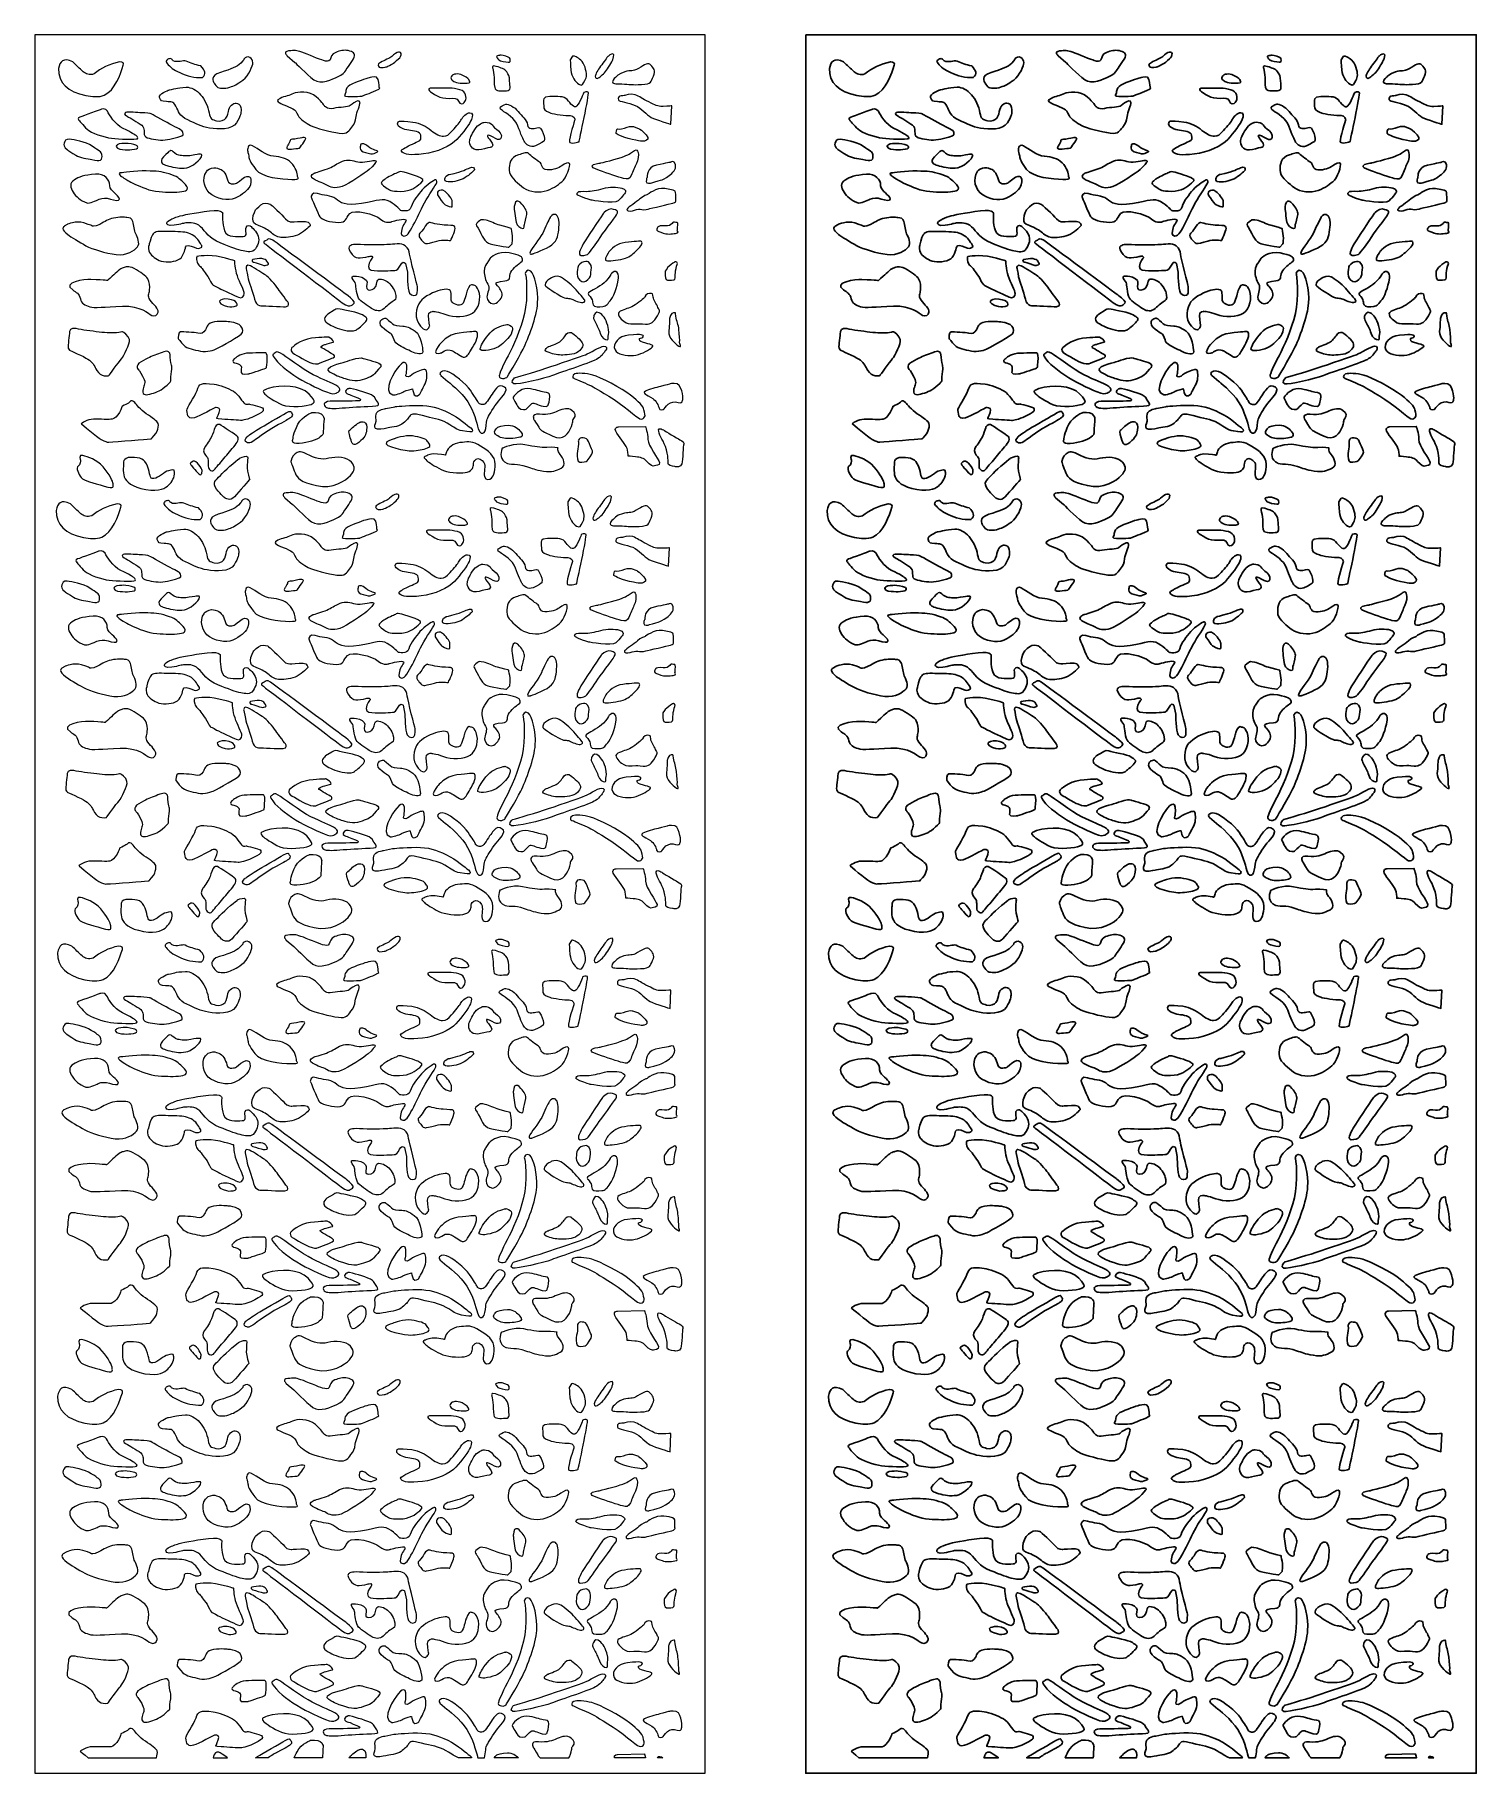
# Model space of a CAD drawing. Header units: centimetres. Extents: x -8.7 to 7.6, y -8.2 to 11.4.
import ezdxf

# ---------------------------------------------------------------- set-up
doc = ezdxf.new("R2010")
doc.units = ezdxf.units.CM
doc.header["$MEASUREMENT"] = 0
doc.layers.add('layer 1', color=7, linetype='Continuous')

msp = doc.modelspace()

# ---------------------------------------------------------------- linework, layer by layer
at = {"layer": 'layer 1', "color": 242, "lineweight": 9}
for points, knots in [([(-8.67526, 11.40766), (-8.67526, 11.40766), (-1.10707, 11.40766), (-1.10707, 11.40766), (-1.10707, 11.40766), (-1.10707, 11.40766), (-1.10707, -8.21043), (-1.10707, -8.21043), (-1.10707, -8.21043), (-1.10707, -8.21043), (-8.67526, -8.21043), (-8.67526, -8.21043), (-8.67526, -8.21043), (-8.67526, -8.21043), (-8.67526, 11.40766), (-8.67526, 11.40766)], [0, 0, 0, 0, 0.2, 0.2, 0.2, 0.2, 0.4, 0.4, 0.4, 0.4, 0.6, 0.6, 0.6, 0.6, 1, 1, 1, 1]), ([(-5.82719, 11.16902), (-5.82913, 11.17535), (-5.87667, 11.21755), (-5.80973, 11.22458), (-5.80973, 11.22458), (-5.7428, 11.23162), (-5.72533, 11.23373), (-5.66034, 11.21122), (-5.66034, 11.21122), (-5.59534, 11.18871), (-5.45469, 11.12682), (-5.41782, 11.11769), (-5.41782, 11.11769), (-5.38096, 11.10854), (-5.35574, 11.1001), (-5.34215, 11.12542), (-5.34215, 11.12542), (-5.32857, 11.15074), (-5.32954, 11.18942), (-5.2791, 11.20841), (-5.2791, 11.20841), (-5.22865, 11.2274), (-5.18889, 11.23865), (-5.13651, 11.22881), (-5.13651, 11.22881), (-5.08411, 11.21896), (-5.05113, 11.19504), (-5.06956, 11.15355), (-5.06956, 11.15355), (-5.088, 11.11206), (-5.15493, 11.02485), (-5.16561, 11.00515), (-5.16561, 11.00515), (-5.17627, 10.98547), (-5.2015, 10.95523), (-5.25679, 10.93201), (-5.25679, 10.93201), (-5.31209, 10.90881), (-5.44499, 10.83989), (-5.5255, 10.89966), (-5.5255, 10.89966), (-5.60601, 10.95944), (-5.73892, 11.09588), (-5.73892, 11.09588), (-5.73892, 11.09588), (-5.73892, 11.09588), (-5.82719, 11.16902), (-5.82719, 11.16902)], [0, 0, 0, 0, 0.07692308, 0.07692308, 0.07692308, 0.07692308, 0.15384615, 0.15384615, 0.15384615, 0.15384615, 0.23076923, 0.23076923, 0.23076923, 0.23076923, 0.30769231, 0.30769231, 0.30769231, 0.30769231, 0.38461538, 0.38461538, 0.38461538, 0.38461538, 0.46153846, 0.46153846, 0.46153846, 0.46153846, 0.53846154, 0.53846154, 0.53846154, 0.53846154, 0.61538462, 0.61538462, 0.61538462, 0.61538462, 0.69230769, 0.69230769, 0.69230769, 0.69230769, 0.76923077, 0.76923077, 0.76923077, 0.76923077, 0.84615385, 0.84615385, 0.84615385, 0.84615385, 1, 1, 1, 1]), ([(-4.70869, 11.04524), (-4.70869, 11.04524), (-4.77757, 11.03048), (-4.78824, 11.04384), (-4.78824, 11.04384), (-4.79892, 11.0572), (-4.81734, 11.07267), (-4.77272, 11.09588), (-4.77272, 11.09588), (-4.7281, 11.11908), (-4.66893, 11.143), (-4.64564, 11.1641), (-4.64564, 11.1641), (-4.62236, 11.18519), (-4.58744, 11.21263), (-4.57095, 11.21122), (-4.57095, 11.21122), (-4.55445, 11.20981), (-4.53312, 11.21052), (-4.54087, 11.18098), (-4.54087, 11.18098), (-4.54863, 11.15144), (-4.55834, 11.14652), (-4.59131, 11.11697), (-4.59131, 11.11697), (-4.6243, 11.08744), (-4.63109, 11.08604), (-4.65438, 11.07267), (-4.65438, 11.07267), (-4.67766, 11.05931), (-4.70869, 11.04524), (-4.70869, 11.04524)], [0, 0, 0, 0, 0.11111111, 0.11111111, 0.11111111, 0.11111111, 0.22222222, 0.22222222, 0.22222222, 0.22222222, 0.33333333, 0.33333333, 0.33333333, 0.33333333, 0.44444444, 0.44444444, 0.44444444, 0.44444444, 0.55555556, 0.55555556, 0.55555556, 0.55555556, 0.66666667, 0.66666667, 0.66666667, 0.66666667, 0.77777778, 0.77777778, 0.77777778, 0.77777778, 1, 1, 1, 1]), ([(-3.42918, 11.17535), (-3.42918, 11.17535), (-3.40589, 11.18379), (-3.35834, 11.16621), (-3.35834, 11.16621), (-3.31082, 11.14863), (-3.31082, 11.14511), (-3.30985, 11.1212), (-3.30985, 11.1212), (-3.30889, 11.09729), (-3.31276, 11.09377), (-3.35738, 11.1008), (-3.35738, 11.1008), (-3.40201, 11.10784), (-3.44178, 11.11908), (-3.4505, 11.13737), (-3.4505, 11.13737), (-3.45924, 11.15566), (-3.467, 11.15707), (-3.46118, 11.1648), (-3.46118, 11.1648), (-3.45536, 11.17254), (-3.42918, 11.17535), (-3.42918, 11.17535)], [0, 0, 0, 0, 0.14285714, 0.14285714, 0.14285714, 0.14285714, 0.28571429, 0.28571429, 0.28571429, 0.28571429, 0.42857143, 0.42857143, 0.42857143, 0.42857143, 0.57142857, 0.57142857, 0.57142857, 0.57142857, 0.71428571, 0.71428571, 0.71428571, 0.71428571, 1, 1, 1, 1]), ([(-2.20881, 11.16059), (-2.2059, 11.1648), (-2.17194, 11.19645), (-2.14964, 11.19083), (-2.14964, 11.19083), (-2.12733, 11.18519), (-2.15159, 11.13526), (-2.14964, 11.13175), (-2.14964, 11.13175), (-2.14769, 11.12823), (-2.19329, 11.04806), (-2.22143, 11.00797), (-2.22143, 11.00797), (-2.24956, 10.96788), (-2.29515, 10.93342), (-2.31455, 10.92146), (-2.31455, 10.92146), (-2.33396, 10.90951), (-2.35044, 10.91584), (-2.34948, 10.93905), (-2.34948, 10.93905), (-2.3485, 10.96226), (-2.3194, 11.00938), (-2.28836, 11.05227), (-2.28836, 11.05227), (-2.25733, 11.09518), (-2.20881, 11.16059), (-2.20881, 11.16059)], [0, 0, 0, 0, 0.125, 0.125, 0.125, 0.125, 0.25, 0.25, 0.25, 0.25, 0.375, 0.375, 0.375, 0.375, 0.5, 0.5, 0.5, 0.5, 0.625, 0.625, 0.625, 0.625, 0.75, 0.75, 0.75, 0.75, 1, 1, 1, 1]), ([(-8.40678, 11.02596), (-8.39298, 11.10838), (-8.35424, 11.15464), (-8.24657, 11.10103), (-8.24657, 11.10103), (-8.2075, 11.0642), (-8.16843, 11.02738), (-8.12936, 10.99056), (-8.12936, 10.99056), (-8.09747, 10.96387), (-8.05904, 10.95019), (-8.00628, 10.96506), (-8.00628, 10.96506), (-7.92814, 11.03163), (-7.83179, 11.07741), (-7.71714, 11.10245), (-7.71714, 11.10245), (-7.68004, 11.09865), (-7.66636, 11.08543), (-7.67612, 11.06279), (-7.67612, 11.06279), (-7.70147, 10.97487), (-7.77235, 10.77654), (-7.89102, 10.7257), (-7.89102, 10.7257), (-7.94994, 10.70043), (-8.03104, 10.70871), (-8.0981, 10.72145), (-8.0981, 10.72145), (-8.30066, 10.76382), (-8.41265, 10.86652), (-8.40678, 11.02596)], [0, 0, 0, 0, 0.11111111, 0.11111111, 0.11111111, 0.11111111, 0.22222222, 0.22222222, 0.22222222, 0.22222222, 0.33333333, 0.33333333, 0.33333333, 0.33333333, 0.44444444, 0.44444444, 0.44444444, 0.44444444, 0.55555556, 0.55555556, 0.55555556, 0.55555556, 0.66666667, 0.66666667, 0.66666667, 0.66666667, 0.77777778, 0.77777778, 0.77777778, 0.77777778, 1, 1, 1, 1]), ([(-7.18571, 11.12108), (-7.17948, 11.12882), (-7.17074, 11.13476), (-7.157, 11.13707), (-7.157, 11.13707), (-7.13752, 11.14036), (-7.13489, 11.138), (-7.1256, 11.1268), (-7.1256, 11.1268), (-7.12159, 11.12195), (-7.11755, 11.11745), (-7.11348, 11.1152), (-7.11348, 11.1152), (-7.0604, 11.08562), (-7.00422, 11.12644), (-6.96695, 11.11095), (-6.96695, 11.11095), (-6.91313, 11.08856), (-6.86858, 11.07062), (-6.80177, 11.0557), (-6.80177, 11.0557), (-6.75562, 11.00876), (-6.73378, 10.96345), (-6.78331, 10.92398), (-6.78331, 10.92398), (-6.87097, 10.92334), (-6.95679, 10.93818), (-7.03924, 10.98064), (-7.03924, 10.98064), (-7.10527, 11.00995), (-7.15091, 11.04501), (-7.18162, 11.08427), (-7.18162, 11.08427), (-7.19377, 11.09979), (-7.19883, 11.1048), (-7.18571, 11.12108)], [0, 0, 0, 0, 0.1, 0.1, 0.1, 0.1, 0.2, 0.2, 0.2, 0.2, 0.3, 0.3, 0.3, 0.3, 0.4, 0.4, 0.4, 0.4, 0.5, 0.5, 0.5, 0.5, 0.6, 0.6, 0.6, 0.6, 0.7, 0.7, 0.7, 0.7, 0.8, 0.8, 0.8, 0.8, 1, 1, 1, 1]), ([(-6.65438, 10.86733), (-6.65633, 10.87724), (-6.70517, 10.94523), (-6.58014, 10.98347), (-6.58014, 10.98347), (-6.45509, 11.02171), (-6.39454, 11.04295), (-6.3496, 11.08828), (-6.3496, 11.08828), (-6.30467, 11.1336), (-6.3196, 11.12558), (-6.31174, 11.137), (-6.31174, 11.137), (-6.30386, 11.14842), (-6.26946, 11.1684), (-6.24783, 11.15056), (-6.24783, 11.15056), (-6.2262, 11.13272), (-6.21392, 11.12273), (-6.21392, 11.0924), (-6.21392, 11.0924), (-6.21392, 11.06207), (-6.25694, 10.94678), (-6.32678, 10.89615), (-6.32678, 10.89615), (-6.39662, 10.84551), (-6.42088, 10.83426), (-6.4752, 10.81527), (-6.4752, 10.81527), (-6.52953, 10.79627), (-6.59938, 10.8019), (-6.6178, 10.82089), (-6.6178, 10.82089), (-6.63624, 10.83989), (-6.65438, 10.86733), (-6.65438, 10.86733)], [0, 0, 0, 0, 0.1, 0.1, 0.1, 0.1, 0.2, 0.2, 0.2, 0.2, 0.3, 0.3, 0.3, 0.3, 0.4, 0.4, 0.4, 0.4, 0.5, 0.5, 0.5, 0.5, 0.6, 0.6, 0.6, 0.6, 0.7, 0.7, 0.7, 0.7, 0.8, 0.8, 0.8, 0.8, 1, 1, 1, 1]), ([(-3.50775, 11.03469), (-3.50775, 11.03469), (-3.52133, 11.06986), (-3.46603, 11.05087), (-3.46603, 11.05087), (-3.41074, 11.03188), (-3.36999, 11.02344), (-3.34865, 10.98969), (-3.34865, 10.98969), (-3.32731, 10.95593), (-3.31761, 10.94538), (-3.31567, 10.8849), (-3.31567, 10.8849), (-3.31374, 10.82441), (-3.29335, 10.77729), (-3.35156, 10.77658), (-3.35156, 10.77658), (-3.40977, 10.77588), (-3.4767, 10.76604), (-3.48447, 10.81175), (-3.48447, 10.81175), (-3.49223, 10.85746), (-3.48834, 10.91866), (-3.4932, 10.95523), (-3.4932, 10.95523), (-3.49804, 10.99179), (-3.50775, 11.03469), (-3.50775, 11.03469)], [0, 0, 0, 0, 0.125, 0.125, 0.125, 0.125, 0.25, 0.25, 0.25, 0.25, 0.375, 0.375, 0.375, 0.375, 0.5, 0.5, 0.5, 0.5, 0.625, 0.625, 0.625, 0.625, 0.75, 0.75, 0.75, 0.75, 1, 1, 1, 1]), ([(-2.60655, 11.16551), (-2.60073, 11.16621), (-2.59782, 11.17395), (-2.5658, 11.15707), (-2.5658, 11.15707), (-2.5338, 11.14019), (-2.48723, 11.11417), (-2.46491, 11.04103), (-2.46491, 11.04103), (-2.4426, 10.96788), (-2.44357, 10.93271), (-2.46588, 10.89192), (-2.46588, 10.89192), (-2.48819, 10.85114), (-2.49305, 10.82441), (-2.5338, 10.85044), (-2.5338, 10.85044), (-2.57453, 10.87646), (-2.61721, 10.93131), (-2.624, 11.00797), (-2.624, 11.00797), (-2.63079, 11.08463), (-2.63177, 11.12401), (-2.63177, 11.12401), (-2.63177, 11.12401), (-2.63177, 11.12401), (-2.60655, 11.16551), (-2.60655, 11.16551)], [0, 0, 0, 0, 0.125, 0.125, 0.125, 0.125, 0.25, 0.25, 0.25, 0.25, 0.375, 0.375, 0.375, 0.375, 0.5, 0.5, 0.5, 0.5, 0.625, 0.625, 0.625, 0.625, 0.75, 0.75, 0.75, 0.75, 1, 1, 1, 1]), ([(-2.11611, 10.92823), (-2.11611, 10.92823), (-2.08875, 10.96931), (-2.01647, 10.99056), (-2.01647, 10.99056), (-1.94419, 11.0118), (-1.93247, 10.98772), (-1.86018, 11.0288), (-1.86018, 11.0288), (-1.78789, 11.06987), (-1.75078, 11.0982), (-1.72148, 11.0642), (-1.72148, 11.0642), (-1.69217, 11.03021), (-1.66092, 11.00613), (-1.69217, 10.93957), (-1.69217, 10.93957), (-1.72343, 10.87299), (-1.70779, 10.85458), (-1.82697, 10.8475), (-1.82697, 10.8475), (-1.94614, 10.84042), (-1.93247, 10.8475), (-2.02037, 10.85175), (-2.02037, 10.85175), (-2.10829, 10.856), (-2.14931, 10.8475), (-2.15322, 10.87583), (-2.15322, 10.87583), (-2.15713, 10.90416), (-2.11611, 10.92823), (-2.11611, 10.92823)], [0, 0, 0, 0, 0.11111111, 0.11111111, 0.11111111, 0.11111111, 0.22222222, 0.22222222, 0.22222222, 0.22222222, 0.33333333, 0.33333333, 0.33333333, 0.33333333, 0.44444444, 0.44444444, 0.44444444, 0.44444444, 0.55555556, 0.55555556, 0.55555556, 0.55555556, 0.66666667, 0.66666667, 0.66666667, 0.66666667, 0.77777778, 0.77777778, 0.77777778, 0.77777778, 1, 1, 1, 1]), ([(-7.16396, 10.78432), (-7.16396, 10.78432), (-7.28134, 10.73861), (-7.26679, 10.69852), (-7.26679, 10.69852), (-7.25223, 10.65844), (-7.24836, 10.65914), (-7.18918, 10.65351), (-7.18918, 10.65351), (-7.13, 10.64789), (-7.11546, 10.66125), (-7.08344, 10.60287), (-7.08344, 10.60287), (-7.05142, 10.5445), (-7.04464, 10.48824), (-6.94859, 10.44604), (-6.94859, 10.44604), (-6.85256, 10.40384), (-6.79921, 10.37079), (-6.7022, 10.35532), (-6.7022, 10.35532), (-6.60519, 10.33984), (-6.44901, 10.3307), (-6.39856, 10.41298), (-6.39856, 10.41298), (-6.34813, 10.49527), (-6.34619, 10.52763), (-6.34715, 10.56279), (-6.34715, 10.56279), (-6.34813, 10.59795), (-6.36268, 10.6289), (-6.3879, 10.63241), (-6.3879, 10.63241), (-6.41312, 10.63593), (-6.41797, 10.63945), (-6.44125, 10.62327), (-6.44125, 10.62327), (-6.46454, 10.60709), (-6.47618, 10.59373), (-6.48394, 10.5649), (-6.48394, 10.5649), (-6.4917, 10.53606), (-6.49751, 10.48894), (-6.51692, 10.46643), (-6.51692, 10.46643), (-6.53632, 10.44393), (-6.57416, 10.42424), (-6.62266, 10.4369), (-6.62266, 10.4369), (-6.67115, 10.44956), (-6.69832, 10.45378), (-6.70802, 10.52692), (-6.70802, 10.52692), (-6.71773, 10.60006), (-6.75944, 10.68023), (-6.80406, 10.73158), (-6.80406, 10.73158), (-6.84869, 10.78292), (-6.91077, 10.81808), (-6.96509, 10.81527), (-6.96509, 10.81527), (-7.01942, 10.81245), (-7.06404, 10.80753), (-7.08344, 10.8012), (-7.08344, 10.8012), (-7.10285, 10.79487), (-7.16396, 10.78432), (-7.16396, 10.78432)], [0, 0, 0, 0, 0.05555556, 0.05555556, 0.05555556, 0.05555556, 0.11111111, 0.11111111, 0.11111111, 0.11111111, 0.16666667, 0.16666667, 0.16666667, 0.16666667, 0.22222222, 0.22222222, 0.22222222, 0.22222222, 0.27777778, 0.27777778, 0.27777778, 0.27777778, 0.33333333, 0.33333333, 0.33333333, 0.33333333, 0.38888889, 0.38888889, 0.38888889, 0.38888889, 0.44444444, 0.44444444, 0.44444444, 0.44444444, 0.5, 0.5, 0.5, 0.5, 0.55555556, 0.55555556, 0.55555556, 0.55555556, 0.61111111, 0.61111111, 0.61111111, 0.61111111, 0.66666667, 0.66666667, 0.66666667, 0.66666667, 0.72222222, 0.72222222, 0.72222222, 0.72222222, 0.77777778, 0.77777778, 0.77777778, 0.77777778, 0.83333333, 0.83333333, 0.83333333, 0.83333333, 0.88888889, 0.88888889, 0.88888889, 0.88888889, 1, 1, 1, 1]), ([(-5.16572, 10.75544), (-5.16572, 10.75544), (-5.17547, 10.81776), (-5.08951, 10.85458), (-5.08951, 10.85458), (-5.00356, 10.89141), (-4.90587, 10.92398), (-4.89024, 10.92398), (-4.89024, 10.92398), (-4.87462, 10.92398), (-4.8121, 10.95231), (-4.80038, 10.90416), (-4.80038, 10.90416), (-4.78866, 10.856), (-4.7867, 10.8121), (-4.7867, 10.8121), (-4.7867, 10.8121), (-4.7867, 10.8121), (-4.76132, 10.80502), (-4.82578, 10.7781), (-4.82578, 10.7781), (-4.89024, 10.75119), (-4.98012, 10.71578), (-4.98012, 10.71578), (-4.98012, 10.71578), (-4.98012, 10.71578), (-5.01919, 10.71153), (-5.06803, 10.71012), (-5.06803, 10.71012), (-5.11687, 10.7087), (-5.17939, 10.71012), (-5.17939, 10.72003), (-5.17939, 10.72003), (-5.17939, 10.72995), (-5.16572, 10.75544), (-5.16572, 10.75544)], [0, 0, 0, 0, 0.1, 0.1, 0.1, 0.1, 0.2, 0.2, 0.2, 0.2, 0.3, 0.3, 0.3, 0.3, 0.4, 0.4, 0.4, 0.4, 0.5, 0.5, 0.5, 0.5, 0.6, 0.6, 0.6, 0.6, 0.7, 0.7, 0.7, 0.7, 0.8, 0.8, 0.8, 0.8, 1, 1, 1, 1]), ([(-4.21493, 10.76956), (-4.21493, 10.76956), (-4.24694, 10.79909), (-4.21105, 10.80331), (-4.21105, 10.80331), (-4.17515, 10.80753), (-4.12083, 10.80331), (-4.05487, 10.80331), (-4.05487, 10.80331), (-3.9889, 10.80331), (-3.98017, 10.80824), (-3.93749, 10.8005), (-3.93749, 10.8005), (-3.8948, 10.79276), (-3.85407, 10.78714), (-3.83369, 10.76463), (-3.83369, 10.76463), (-3.81332, 10.74212), (-3.8075, 10.7147), (-3.8075, 10.69219), (-3.8075, 10.69219), (-3.8075, 10.66969), (-3.8172, 10.65914), (-3.82787, 10.64226), (-3.82787, 10.64226), (-3.83854, 10.62538), (-3.88122, 10.61764), (-3.89286, 10.65914), (-3.89286, 10.65914), (-3.90451, 10.70063), (-3.94234, 10.69008), (-3.99666, 10.69008), (-3.99666, 10.69008), (-4.05099, 10.69008), (-4.0927, 10.6929), (-4.13247, 10.71681), (-4.13247, 10.71681), (-4.17225, 10.74072), (-4.21493, 10.76956), (-4.21493, 10.76956)], [0, 0, 0, 0, 0.09090909, 0.09090909, 0.09090909, 0.09090909, 0.18181818, 0.18181818, 0.18181818, 0.18181818, 0.27272727, 0.27272727, 0.27272727, 0.27272727, 0.36363636, 0.36363636, 0.36363636, 0.36363636, 0.45454545, 0.45454545, 0.45454545, 0.45454545, 0.54545455, 0.54545455, 0.54545455, 0.54545455, 0.63636364, 0.63636364, 0.63636364, 0.63636364, 0.72727273, 0.72727273, 0.72727273, 0.72727273, 0.81818182, 0.81818182, 0.81818182, 0.81818182, 1, 1, 1, 1]), ([(-3.95592, 10.95593), (-3.95592, 10.95593), (-3.90353, 10.98054), (-3.84242, 10.94889), (-3.84242, 10.94889), (-3.78131, 10.91725), (-3.77646, 10.90388), (-3.77064, 10.89122), (-3.77064, 10.89122), (-3.76482, 10.87856), (-3.75414, 10.86661), (-3.79392, 10.86168), (-3.79392, 10.86168), (-3.83369, 10.85677), (-3.91711, 10.86168), (-3.94622, 10.88208), (-3.94622, 10.88208), (-3.97531, 10.90248), (-3.97823, 10.9081), (-3.97823, 10.92217), (-3.97823, 10.92217), (-3.97823, 10.93623), (-3.95592, 10.95593), (-3.95592, 10.95593)], [0, 0, 0, 0, 0.14285714, 0.14285714, 0.14285714, 0.14285714, 0.28571429, 0.28571429, 0.28571429, 0.28571429, 0.42857143, 0.42857143, 0.42857143, 0.42857143, 0.57142857, 0.57142857, 0.57142857, 0.57142857, 0.71428571, 0.71428571, 0.71428571, 0.71428571, 1, 1, 1, 1]), ([(-5.84362, 10.60814), (-5.84362, 10.60814), (-5.90224, 10.63363), (-5.9159, 10.64213), (-5.9159, 10.64213), (-5.92958, 10.65063), (-5.95888, 10.66621), (-5.90614, 10.69029), (-5.90614, 10.69029), (-5.85339, 10.71437), (-5.80064, 10.72145), (-5.75571, 10.74411), (-5.75571, 10.74411), (-5.71078, 10.76677), (-5.57402, 10.77668), (-5.49783, 10.70728), (-5.49783, 10.70728), (-5.42165, 10.63788), (-5.40796, 10.60673), (-5.40796, 10.60673), (-5.40796, 10.60673), (-5.40796, 10.60673), (-5.37866, 10.55998), (-5.30442, 10.57698), (-5.30442, 10.57698), (-5.23019, 10.59398), (-5.14032, 10.58689), (-5.11492, 10.60956), (-5.11492, 10.60956), (-5.08951, 10.63222), (-5.05435, 10.65063), (-5.05435, 10.65063), (-5.05435, 10.65063), (-5.05435, 10.65063), (-5.00552, 10.67896), (-5.00356, 10.64497), (-5.00356, 10.64497), (-5.0016, 10.61097), (-5.04263, 10.53732), (-5.04849, 10.4835), (-5.04849, 10.4835), (-5.05435, 10.42968), (-5.06217, 10.40843), (-5.09733, 10.36594), (-5.09733, 10.36594), (-5.1325, 10.32346), (-5.14227, 10.2838), (-5.238, 10.29796), (-5.238, 10.29796), (-5.33372, 10.31212), (-5.51346, 10.35603), (-5.5623, 10.38294), (-5.5623, 10.38294), (-5.61114, 10.40985), (-5.68537, 10.4566), (-5.70295, 10.49624), (-5.70295, 10.49624), (-5.72054, 10.53591), (-5.73617, 10.55857), (-5.76156, 10.57274), (-5.76156, 10.57274), (-5.78697, 10.58689), (-5.84362, 10.60814), (-5.84362, 10.60814)], [0, 0, 0, 0, 0.05882353, 0.05882353, 0.05882353, 0.05882353, 0.11764706, 0.11764706, 0.11764706, 0.11764706, 0.17647059, 0.17647059, 0.17647059, 0.17647059, 0.23529412, 0.23529412, 0.23529412, 0.23529412, 0.29411765, 0.29411765, 0.29411765, 0.29411765, 0.35294118, 0.35294118, 0.35294118, 0.35294118, 0.41176471, 0.41176471, 0.41176471, 0.41176471, 0.47058824, 0.47058824, 0.47058824, 0.47058824, 0.52941176, 0.52941176, 0.52941176, 0.52941176, 0.58823529, 0.58823529, 0.58823529, 0.58823529, 0.64705882, 0.64705882, 0.64705882, 0.64705882, 0.70588235, 0.70588235, 0.70588235, 0.70588235, 0.76470588, 0.76470588, 0.76470588, 0.76470588, 0.82352941, 0.82352941, 0.82352941, 0.82352941, 0.88235294, 0.88235294, 0.88235294, 0.88235294, 1, 1, 1, 1]), ([(-3.41721, 10.59256), (-3.41721, 10.59256), (-3.43871, 10.57839), (-3.39768, 10.55149), (-3.39768, 10.55149), (-3.35666, 10.52457), (-3.25311, 10.4651), (-3.22186, 10.37728), (-3.22186, 10.37728), (-3.19059, 10.28946), (-3.15933, 10.22006), (-3.14566, 10.1974), (-3.14566, 10.1974), (-3.13198, 10.17474), (-3.08314, 10.12942), (-3.02453, 10.15491), (-3.02453, 10.15491), (-2.96593, 10.1804), (-2.92687, 10.21014), (-2.92687, 10.21014), (-2.92687, 10.21014), (-2.92687, 10.21014), (-2.91904, 10.22289), (-2.92687, 10.26255), (-2.92687, 10.26255), (-2.93467, 10.30221), (-2.96789, 10.3532), (-2.96789, 10.3532), (-2.96789, 10.3532), (-2.96789, 10.3532), (-2.97375, 10.36594), (-3.00891, 10.35745), (-3.00891, 10.35745), (-3.04407, 10.34895), (-3.10854, 10.33337), (-3.1144, 10.39144), (-3.1144, 10.39144), (-3.12026, 10.44951), (-3.17887, 10.48917), (-3.21989, 10.54157), (-3.21989, 10.54157), (-3.26093, 10.59398), (-3.33127, 10.6308), (-3.35861, 10.62372), (-3.35861, 10.62372), (-3.38596, 10.61664), (-3.41721, 10.59256), (-3.41721, 10.59256)], [0, 0, 0, 0, 0.07692308, 0.07692308, 0.07692308, 0.07692308, 0.15384615, 0.15384615, 0.15384615, 0.15384615, 0.23076923, 0.23076923, 0.23076923, 0.23076923, 0.30769231, 0.30769231, 0.30769231, 0.30769231, 0.38461538, 0.38461538, 0.38461538, 0.38461538, 0.46153846, 0.46153846, 0.46153846, 0.46153846, 0.53846154, 0.53846154, 0.53846154, 0.53846154, 0.61538462, 0.61538462, 0.61538462, 0.61538462, 0.69230769, 0.69230769, 0.69230769, 0.69230769, 0.76923077, 0.76923077, 0.76923077, 0.76923077, 0.84615385, 0.84615385, 0.84615385, 0.84615385, 1, 1, 1, 1]), ([(-2.93272, 10.66196), (-2.93272, 10.66196), (-2.95031, 10.71012), (-2.86043, 10.71012), (-2.86043, 10.71012), (-2.77057, 10.71012), (-2.7061, 10.71861), (-2.66704, 10.67612), (-2.66704, 10.67612), (-2.62795, 10.63363), (-2.59083, 10.57274), (-2.55763, 10.60389), (-2.55763, 10.60389), (-2.52441, 10.63505), (-2.47948, 10.75544), (-2.47948, 10.75544), (-2.47948, 10.75544), (-2.47948, 10.75544), (-2.43845, 10.77243), (-2.42673, 10.75685), (-2.42673, 10.75685), (-2.41501, 10.74128), (-2.53222, 10.20023), (-2.53222, 10.20023), (-2.53222, 10.20023), (-2.53222, 10.20023), (-2.63577, 10.16766), (-2.64163, 10.20165), (-2.64163, 10.20165), (-2.64749, 10.23564), (-2.57911, 10.44951), (-2.57911, 10.44951), (-2.57911, 10.44951), (-2.57911, 10.44951), (-2.58692, 10.49624), (-2.63186, 10.49484), (-2.63186, 10.49484), (-2.67679, 10.49342), (-2.82137, 10.51041), (-2.85067, 10.52457), (-2.85067, 10.52457), (-2.87998, 10.53874), (-2.9249, 10.54865), (-2.92882, 10.57839), (-2.92882, 10.57839), (-2.93272, 10.60814), (-2.93272, 10.66196), (-2.93272, 10.66196)], [0, 0, 0, 0, 0.07692308, 0.07692308, 0.07692308, 0.07692308, 0.15384615, 0.15384615, 0.15384615, 0.15384615, 0.23076923, 0.23076923, 0.23076923, 0.23076923, 0.30769231, 0.30769231, 0.30769231, 0.30769231, 0.38461538, 0.38461538, 0.38461538, 0.38461538, 0.46153846, 0.46153846, 0.46153846, 0.46153846, 0.53846154, 0.53846154, 0.53846154, 0.53846154, 0.61538462, 0.61538462, 0.61538462, 0.61538462, 0.69230769, 0.69230769, 0.69230769, 0.69230769, 0.76923077, 0.76923077, 0.76923077, 0.76923077, 0.84615385, 0.84615385, 0.84615385, 0.84615385, 1, 1, 1, 1]), ([(-2.01451, 10.72145), (-2.01451, 10.72145), (-1.952, 10.74977), (-1.89925, 10.73136), (-1.89925, 10.73136), (-1.8465, 10.71295), (-1.81915, 10.68603), (-1.74296, 10.64921), (-1.74296, 10.64921), (-1.66677, 10.61239), (-1.65309, 10.59823), (-1.58472, 10.59964), (-1.58472, 10.59964), (-1.51634, 10.60106), (-1.48508, 10.6053), (-1.48508, 10.6053), (-1.48508, 10.6053), (-1.48508, 10.6053), (-1.49485, 10.39852), (-1.49485, 10.39852), (-1.49485, 10.39852), (-1.49485, 10.39852), (-1.66287, 10.4481), (-1.71756, 10.475), (-1.71756, 10.475), (-1.77226, 10.50192), (-1.82306, 10.57981), (-1.89925, 10.61097), (-1.89925, 10.61097), (-1.97544, 10.64213), (-2.08485, 10.65347), (-2.08875, 10.67471), (-2.08875, 10.67471), (-2.09266, 10.69596), (-2.0829, 10.71153), (-2.07117, 10.71578), (-2.07117, 10.71578), (-2.05945, 10.72003), (-2.01451, 10.72145), (-2.01451, 10.72145)], [0, 0, 0, 0, 0.09090909, 0.09090909, 0.09090909, 0.09090909, 0.18181818, 0.18181818, 0.18181818, 0.18181818, 0.27272727, 0.27272727, 0.27272727, 0.27272727, 0.36363636, 0.36363636, 0.36363636, 0.36363636, 0.45454545, 0.45454545, 0.45454545, 0.45454545, 0.54545455, 0.54545455, 0.54545455, 0.54545455, 0.63636364, 0.63636364, 0.63636364, 0.63636364, 0.72727273, 0.72727273, 0.72727273, 0.72727273, 0.81818182, 0.81818182, 0.81818182, 0.81818182, 1, 1, 1, 1]), ([(-8.1806, 10.44815), (-8.1806, 10.44815), (-8.19902, 10.46643), (-8.16508, 10.4791), (-8.16508, 10.4791), (-8.13112, 10.49175), (-7.92934, 10.5656), (-7.92934, 10.5656), (-7.92934, 10.5656), (-7.92934, 10.5656), (-7.87503, 10.58459), (-7.85465, 10.5452), (-7.85465, 10.5452), (-7.83429, 10.50582), (-7.77123, 10.3947), (-7.67616, 10.34969), (-7.67616, 10.34969), (-7.58109, 10.30468), (-7.5384, 10.27444), (-7.5384, 10.27444), (-7.5384, 10.27444), (-7.5384, 10.27444), (-7.49475, 10.2456), (-7.5161, 10.23506), (-7.5161, 10.23506), (-7.53744, 10.2245), (-7.72272, 10.22943), (-7.80809, 10.23998), (-7.80809, 10.23998), (-7.89345, 10.25053), (-8.03993, 10.30116), (-8.08457, 10.34195), (-8.08457, 10.34195), (-8.12918, 10.38275), (-8.1806, 10.44815), (-8.1806, 10.44815)], [0, 0, 0, 0, 0.1, 0.1, 0.1, 0.1, 0.2, 0.2, 0.2, 0.2, 0.3, 0.3, 0.3, 0.3, 0.4, 0.4, 0.4, 0.4, 0.5, 0.5, 0.5, 0.5, 0.6, 0.6, 0.6, 0.6, 0.7, 0.7, 0.7, 0.7, 0.8, 0.8, 0.8, 0.8, 1, 1, 1, 1]), ([(-7.63118, 10.48775), (-7.63118, 10.48775), (-7.68588, 10.51607), (-7.65268, 10.52882), (-7.65268, 10.52882), (-7.61946, 10.54157), (-7.51593, 10.52741), (-7.46904, 10.52741), (-7.46904, 10.52741), (-7.42215, 10.52741), (-7.36158, 10.51607), (-7.36158, 10.51607), (-7.36158, 10.51607), (-7.36158, 10.51607), (-7.2307, 10.44243), (-7.15059, 10.39852), (-7.15059, 10.39852), (-7.0705, 10.35461), (-7.00407, 10.33337), (-7.00407, 10.30646), (-7.00407, 10.30646), (-7.00407, 10.27955), (-6.97867, 10.27671), (-7.06073, 10.25264), (-7.06073, 10.25264), (-7.14278, 10.22856), (-7.21506, 10.21156), (-7.28344, 10.22289), (-7.28344, 10.22289), (-7.35181, 10.23423), (-7.43387, 10.23706), (-7.43974, 10.28096), (-7.43974, 10.28096), (-7.44559, 10.32487), (-7.42996, 10.36311), (-7.48662, 10.39994), (-7.48662, 10.39994), (-7.54327, 10.43676), (-7.63118, 10.48775), (-7.63118, 10.48775)], [0, 0, 0, 0, 0.09090909, 0.09090909, 0.09090909, 0.09090909, 0.18181818, 0.18181818, 0.18181818, 0.18181818, 0.27272727, 0.27272727, 0.27272727, 0.27272727, 0.36363636, 0.36363636, 0.36363636, 0.36363636, 0.45454545, 0.45454545, 0.45454545, 0.45454545, 0.54545455, 0.54545455, 0.54545455, 0.54545455, 0.63636364, 0.63636364, 0.63636364, 0.63636364, 0.72727273, 0.72727273, 0.72727273, 0.72727273, 0.81818182, 0.81818182, 0.81818182, 0.81818182, 1, 1, 1, 1]), ([(-4.5425, 10.4311), (-4.5425, 10.4311), (-4.57767, 10.44101), (-4.57962, 10.40419), (-4.57962, 10.40419), (-4.58158, 10.36736), (-4.50929, 10.33761), (-4.45459, 10.33054), (-4.45459, 10.33054), (-4.39989, 10.32346), (-4.32369, 10.31354), (-4.31979, 10.2753), (-4.31979, 10.2753), (-4.31589, 10.23706), (-4.30807, 10.22006), (-4.35105, 10.20165), (-4.35105, 10.20165), (-4.39403, 10.18324), (-4.48389, 10.14357), (-4.49757, 10.13083), (-4.49757, 10.13083), (-4.51125, 10.11808), (-4.55813, 10.11242), (-4.52883, 10.08409), (-4.52883, 10.08409), (-4.49952, 10.05577), (-4.44092, 10.04585), (-4.28853, 10.06285), (-4.28853, 10.06285), (-4.13615, 10.07984), (-3.97791, 10.15349), (-3.91149, 10.22573), (-3.91149, 10.22573), (-3.84506, 10.29796), (-3.76301, 10.40843), (-3.74738, 10.45093), (-3.74738, 10.45093), (-3.73175, 10.49342), (-3.72784, 10.52882), (-3.76497, 10.52741), (-3.76497, 10.52741), (-3.80208, 10.52599), (-3.84702, 10.48067), (-3.85874, 10.45375), (-3.85874, 10.45375), (-3.87046, 10.42685), (-3.91539, 10.37869), (-3.96033, 10.3277), (-3.96033, 10.3277), (-4.00525, 10.27671), (-4.01893, 10.26255), (-4.06192, 10.26255), (-4.06192, 10.26255), (-4.10489, 10.26255), (-4.14592, 10.28521), (-4.20257, 10.32912), (-4.20257, 10.32912), (-4.25923, 10.37303), (-4.32565, 10.40985), (-4.4077, 10.4226), (-4.4077, 10.4226), (-4.48976, 10.43535), (-4.5425, 10.4311), (-4.5425, 10.4311)], [0, 0, 0, 0, 0.05882353, 0.05882353, 0.05882353, 0.05882353, 0.11764706, 0.11764706, 0.11764706, 0.11764706, 0.17647059, 0.17647059, 0.17647059, 0.17647059, 0.23529412, 0.23529412, 0.23529412, 0.23529412, 0.29411765, 0.29411765, 0.29411765, 0.29411765, 0.35294118, 0.35294118, 0.35294118, 0.35294118, 0.41176471, 0.41176471, 0.41176471, 0.41176471, 0.47058824, 0.47058824, 0.47058824, 0.47058824, 0.52941176, 0.52941176, 0.52941176, 0.52941176, 0.58823529, 0.58823529, 0.58823529, 0.58823529, 0.64705882, 0.64705882, 0.64705882, 0.64705882, 0.70588235, 0.70588235, 0.70588235, 0.70588235, 0.76470588, 0.76470588, 0.76470588, 0.76470588, 0.82352941, 0.82352941, 0.82352941, 0.82352941, 0.88235294, 0.88235294, 0.88235294, 0.88235294, 1, 1, 1, 1]), ([(-3.61062, 10.41835), (-3.61062, 10.41835), (-3.67118, 10.40135), (-3.70831, 10.34045), (-3.70831, 10.34045), (-3.74542, 10.27955), (-3.76886, 10.23706), (-3.76692, 10.19882), (-3.76692, 10.19882), (-3.76417, 10.14501), (-3.72494, 10.09061), (-3.63212, 10.11383), (-3.63212, 10.11383), (-3.58918, 10.12458), (-3.52662, 10.13792), (-3.52662, 10.13792), (-3.52662, 10.13792), (-3.52662, 10.13792), (-3.49341, 10.15066), (-3.51294, 10.18324), (-3.51294, 10.18324), (-3.53248, 10.21582), (-3.56179, 10.24697), (-3.56179, 10.25406), (-3.56179, 10.25406), (-3.56179, 10.26113), (-3.57741, 10.2753), (-3.55397, 10.27388), (-3.55397, 10.27388), (-3.53053, 10.27247), (-3.47582, 10.23139), (-3.45238, 10.22714), (-3.45238, 10.22714), (-3.42893, 10.22289), (-3.40159, 10.22997), (-3.4094, 10.27247), (-3.4094, 10.27247), (-3.41721, 10.31496), (-3.46215, 10.33479), (-3.4856, 10.35886), (-3.4856, 10.35886), (-3.50904, 10.38294), (-3.50904, 10.40135), (-3.54421, 10.41269), (-3.54421, 10.41269), (-3.57937, 10.42402), (-3.61062, 10.41835), (-3.61062, 10.41835)], [0, 0, 0, 0, 0.07692308, 0.07692308, 0.07692308, 0.07692308, 0.15384615, 0.15384615, 0.15384615, 0.15384615, 0.23076923, 0.23076923, 0.23076923, 0.23076923, 0.30769231, 0.30769231, 0.30769231, 0.30769231, 0.38461538, 0.38461538, 0.38461538, 0.38461538, 0.46153846, 0.46153846, 0.46153846, 0.46153846, 0.53846154, 0.53846154, 0.53846154, 0.53846154, 0.61538462, 0.61538462, 0.61538462, 0.61538462, 0.69230769, 0.69230769, 0.69230769, 0.69230769, 0.76923077, 0.76923077, 0.76923077, 0.76923077, 0.84615385, 0.84615385, 0.84615385, 0.84615385, 1, 1, 1, 1]), ([(-8.33096, 10.13238), (-8.33484, 10.13588), (-8.35521, 10.16684), (-8.34356, 10.18582), (-8.34356, 10.18582), (-8.33193, 10.20481), (-8.33096, 10.23506), (-8.28149, 10.22802), (-8.28149, 10.22802), (-8.23201, 10.22099), (-8.10493, 10.2027), (-8.02635, 10.15066), (-8.02635, 10.15066), (-7.94778, 10.09861), (-7.92256, 10.08666), (-7.91868, 10.05572), (-7.91868, 10.05572), (-7.9148, 10.02477), (-7.91189, 10.00438), (-7.93419, 9.99383), (-7.93419, 9.99383), (-7.95651, 9.98328), (-7.97883, 9.98891), (-8.03023, 9.99875), (-8.03023, 9.99875), (-8.08165, 10.0086), (-8.16508, 10.01844), (-8.21067, 10.04728), (-8.21067, 10.04728), (-8.25627, 10.07611), (-8.31059, 10.11269), (-8.31059, 10.11269), (-8.31059, 10.11269), (-8.31059, 10.11269), (-8.33096, 10.13238), (-8.33096, 10.13238)], [0, 0, 0, 0, 0.1, 0.1, 0.1, 0.1, 0.2, 0.2, 0.2, 0.2, 0.3, 0.3, 0.3, 0.3, 0.4, 0.4, 0.4, 0.4, 0.5, 0.5, 0.5, 0.5, 0.6, 0.6, 0.6, 0.6, 0.7, 0.7, 0.7, 0.7, 0.8, 0.8, 0.8, 0.8, 1, 1, 1, 1]), ([(-5.82235, 10.15558), (-5.82041, 10.1591), (-5.801, 10.18794), (-5.79713, 10.20341), (-5.79713, 10.20341), (-5.79324, 10.21888), (-5.79324, 10.22732), (-5.76608, 10.22802), (-5.76608, 10.22802), (-5.73892, 10.22872), (-5.67684, 10.24349), (-5.66228, 10.24631), (-5.66228, 10.24631), (-5.64773, 10.24912), (-5.61669, 10.24912), (-5.61669, 10.23646), (-5.61669, 10.23646), (-5.61669, 10.2238), (-5.68653, 10.12956), (-5.68653, 10.12956), (-5.68653, 10.12956), (-5.68653, 10.12956), (-5.69429, 10.12464), (-5.72922, 10.12253), (-5.72922, 10.12253), (-5.76414, 10.12042), (-5.79809, 10.11339), (-5.81362, 10.1169), (-5.81362, 10.1169), (-5.82913, 10.12042), (-5.83302, 10.12605), (-5.83204, 10.13519), (-5.83204, 10.13519), (-5.83108, 10.14433), (-5.82235, 10.15558), (-5.82235, 10.15558)], [0, 0, 0, 0, 0.1, 0.1, 0.1, 0.1, 0.2, 0.2, 0.2, 0.2, 0.3, 0.3, 0.3, 0.3, 0.4, 0.4, 0.4, 0.4, 0.5, 0.5, 0.5, 0.5, 0.6, 0.6, 0.6, 0.6, 0.7, 0.7, 0.7, 0.7, 0.8, 0.8, 0.8, 0.8, 1, 1, 1, 1]), ([(-2.11416, 10.29512), (-2.11416, 10.29512), (-2.0614, 10.25122), (-1.93442, 10.22573), (-1.93442, 10.22573), (-1.80742, 10.20023), (-1.80742, 10.20448), (-1.78594, 10.21014), (-1.78594, 10.21014), (-1.76446, 10.21582), (-1.7332, 10.23281), (-1.77422, 10.27813), (-1.77422, 10.27813), (-1.81525, 10.32346), (-1.85236, 10.34753), (-1.85236, 10.34753), (-1.85236, 10.34753), (-1.85236, 10.34753), (-1.91683, 10.37161), (-1.91683, 10.37161), (-1.91683, 10.37161), (-1.91683, 10.37161), (-1.95005, 10.37869), (-1.98912, 10.36311), (-1.98912, 10.36311), (-2.02819, 10.34753), (-2.0829, 10.34045), (-2.09657, 10.3447), (-2.09657, 10.3447), (-2.11024, 10.34895), (-2.11416, 10.29512), (-2.11416, 10.29512)], [0, 0, 0, 0, 0.11111111, 0.11111111, 0.11111111, 0.11111111, 0.22222222, 0.22222222, 0.22222222, 0.22222222, 0.33333333, 0.33333333, 0.33333333, 0.33333333, 0.44444444, 0.44444444, 0.44444444, 0.44444444, 0.55555556, 0.55555556, 0.55555556, 0.55555556, 0.66666667, 0.66666667, 0.66666667, 0.66666667, 0.77777778, 0.77777778, 0.77777778, 0.77777778, 1, 1, 1, 1]), ([(-7.74698, 10.16191), (-7.74698, 10.16191), (-7.73921, 10.17738), (-7.69362, 10.1795), (-7.69362, 10.1795), (-7.64803, 10.18161), (-7.64124, 10.18652), (-7.58885, 10.17598), (-7.58885, 10.17598), (-7.53647, 10.16543), (-7.51804, 10.16051), (-7.51512, 10.14784), (-7.51512, 10.14784), (-7.51221, 10.13519), (-7.51027, 10.12113), (-7.55102, 10.11549), (-7.55102, 10.11549), (-7.59175, 10.10987), (-7.61603, 10.10776), (-7.65676, 10.11057), (-7.65676, 10.11057), (-7.69035, 10.11289), (-7.74943, 10.11514), (-7.7557, 10.14784), (-7.7557, 10.14784), (-7.75733, 10.15632), (-7.74698, 10.16191), (-7.74698, 10.16191)], [0, 0, 0, 0, 0.125, 0.125, 0.125, 0.125, 0.25, 0.25, 0.25, 0.25, 0.375, 0.375, 0.375, 0.375, 0.5, 0.5, 0.5, 0.5, 0.625, 0.625, 0.625, 0.625, 0.75, 0.75, 0.75, 0.75, 1, 1, 1, 1]), ([(-6.95927, 9.90662), (-7.00292, 9.9024), (-7.0136, 9.89607), (-7.08829, 9.90872), (-7.08829, 9.90872), (-7.16299, 9.92139), (-7.22022, 9.94108), (-7.23186, 9.95303), (-7.23186, 9.95303), (-7.24351, 9.96499), (-7.25515, 9.98117), (-7.23962, 10.00649), (-7.23962, 10.00649), (-7.2241, 10.0318), (-7.16493, 10.08596), (-7.16493, 10.08596), (-7.16493, 10.08596), (-7.16493, 10.08596), (-7.14262, 10.10846), (-7.12612, 10.09791), (-7.12612, 10.09791), (-7.10964, 10.08736), (-7.08732, 10.05642), (-7.05046, 10.04868), (-7.05046, 10.04868), (-7.0136, 10.04095), (-6.95539, 10.03532), (-6.90495, 10.04657), (-6.90495, 10.04657), (-6.8545, 10.05783), (-6.82056, 10.05994), (-6.82056, 10.05994), (-6.82056, 10.05994), (-6.82056, 10.05994), (-6.78951, 10.06557), (-6.78951, 10.05009), (-6.78951, 10.05009), (-6.78951, 10.00059), (-6.91027, 9.91134), (-6.95927, 9.90662)], [0, 0, 0, 0, 0.09090909, 0.09090909, 0.09090909, 0.09090909, 0.18181818, 0.18181818, 0.18181818, 0.18181818, 0.27272727, 0.27272727, 0.27272727, 0.27272727, 0.36363636, 0.36363636, 0.36363636, 0.36363636, 0.45454545, 0.45454545, 0.45454545, 0.45454545, 0.54545455, 0.54545455, 0.54545455, 0.54545455, 0.63636364, 0.63636364, 0.63636364, 0.63636364, 0.72727273, 0.72727273, 0.72727273, 0.72727273, 0.81818182, 0.81818182, 0.81818182, 0.81818182, 1, 1, 1, 1]), ([(-6.27341, 10.09968), (-6.27341, 10.09968), (-6.27732, 10.18465), (-6.21676, 10.15349), (-6.21676, 10.15349), (-6.1562, 10.12233), (-6.06438, 10.0416), (-5.98037, 10.03593), (-5.98037, 10.03593), (-5.89637, 10.03027), (-5.83385, 10.01328), (-5.78111, 9.9637), (-5.78111, 9.9637), (-5.72836, 9.91413), (-5.70686, 9.83482), (-5.71078, 9.81499), (-5.71078, 9.81499), (-5.71468, 9.79515), (-5.65998, 9.77391), (-5.77329, 9.77533), (-5.77329, 9.77533), (-5.88659, 9.77675), (-6.11322, 9.798), (-6.18159, 9.88864), (-6.18159, 9.88864), (-6.24998, 9.97928), (-6.25388, 10.00478), (-6.25974, 10.03593), (-6.25974, 10.03593), (-6.2656, 10.0671), (-6.27341, 10.09968), (-6.27341, 10.09968)], [0, 0, 0, 0, 0.11111111, 0.11111111, 0.11111111, 0.11111111, 0.22222222, 0.22222222, 0.22222222, 0.22222222, 0.33333333, 0.33333333, 0.33333333, 0.33333333, 0.44444444, 0.44444444, 0.44444444, 0.44444444, 0.55555556, 0.55555556, 0.55555556, 0.55555556, 0.66666667, 0.66666667, 0.66666667, 0.66666667, 0.77777778, 0.77777778, 0.77777778, 0.77777778, 1, 1, 1, 1]), ([(-4.99778, 10.1598), (-4.99778, 10.1598), (-5.00069, 10.18582), (-4.96285, 10.17528), (-4.96285, 10.17528), (-4.92502, 10.16473), (-4.92502, 10.15277), (-4.89301, 10.13238), (-4.89301, 10.13238), (-4.86101, 10.11198), (-4.83772, 10.10776), (-4.82317, 10.10072), (-4.82317, 10.10072), (-4.80862, 10.0937), (-4.78824, 10.09228), (-4.82317, 10.07822), (-4.82317, 10.07822), (-4.85809, 10.06416), (-4.86778, 10.05783), (-4.91144, 10.06978), (-4.91144, 10.06978), (-4.95511, 10.08173), (-4.98711, 10.08947), (-4.99778, 10.11128), (-4.99778, 10.11128), (-5.00846, 10.13308), (-4.99778, 10.1598), (-4.99778, 10.1598)], [0, 0, 0, 0, 0.125, 0.125, 0.125, 0.125, 0.25, 0.25, 0.25, 0.25, 0.375, 0.375, 0.375, 0.375, 0.5, 0.5, 0.5, 0.5, 0.625, 0.625, 0.625, 0.625, 0.75, 0.75, 0.75, 0.75, 1, 1, 1, 1]), ([(-3.21404, 10.05293), (-3.17301, 10.06427), (-3.13198, 10.08975), (-3.10464, 10.0671), (-3.10464, 10.0671), (-3.07729, 10.04443), (-3.00891, 9.98778), (-2.97765, 9.97078), (-2.97765, 9.97078), (-2.94639, 9.95379), (-2.96202, 9.88581), (-2.8917, 9.88297), (-2.8917, 9.88297), (-2.82137, 9.88014), (-2.76275, 9.9028), (-2.72758, 9.92971), (-2.72758, 9.92971), (-2.69241, 9.95663), (-2.65139, 9.97645), (-2.63967, 9.9552), (-2.63967, 9.9552), (-2.62795, 9.93396), (-2.67484, 9.78808), (-2.72563, 9.74983), (-2.72563, 9.74983), (-2.77643, 9.71159), (-2.83309, 9.66344), (-2.9249, 9.64219), (-2.9249, 9.64219), (-3.01673, 9.62095), (-3.12613, 9.64644), (-3.18278, 9.69743), (-3.18278, 9.69743), (-3.23944, 9.74842), (-3.32149, 9.80649), (-3.32149, 9.88155), (-3.32149, 9.88155), (-3.32149, 9.94549), (-3.31366, 10.02542), (-3.21404, 10.05293)], [0, 0, 0, 0, 0.09090909, 0.09090909, 0.09090909, 0.09090909, 0.18181818, 0.18181818, 0.18181818, 0.18181818, 0.27272727, 0.27272727, 0.27272727, 0.27272727, 0.36363636, 0.36363636, 0.36363636, 0.36363636, 0.45454545, 0.45454545, 0.45454545, 0.45454545, 0.54545455, 0.54545455, 0.54545455, 0.54545455, 0.63636364, 0.63636364, 0.63636364, 0.63636364, 0.72727273, 0.72727273, 0.72727273, 0.72727273, 0.81818182, 0.81818182, 0.81818182, 0.81818182, 1, 1, 1, 1]), ([(-2.29388, 9.95945), (-2.29388, 9.95945), (-2.38375, 9.94954), (-2.38375, 9.92829), (-2.38375, 9.92829), (-2.38375, 9.90705), (-2.37984, 9.90705), (-2.29974, 9.87589), (-2.29974, 9.87589), (-2.21965, 9.84473), (-2.07704, 9.7994), (-2.03209, 9.78665), (-2.03209, 9.78665), (-1.98716, 9.77391), (-1.96177, 9.77675), (-1.94224, 9.82065), (-1.94224, 9.82065), (-1.92269, 9.86456), (-1.90511, 9.91696), (-1.88558, 9.95379), (-1.88558, 9.95379), (-1.86603, 9.99061), (-1.85823, 10.05718), (-1.86603, 10.07842), (-1.86603, 10.07842), (-1.87386, 10.09968), (-1.87776, 10.12233), (-1.90707, 10.10109), (-1.90707, 10.10109), (-1.93637, 10.07984), (-1.95786, 10.06143), (-2.02623, 10.03452), (-2.02623, 10.03452), (-2.09462, 10.00761), (-2.29388, 9.95945), (-2.29388, 9.95945)], [0, 0, 0, 0, 0.1, 0.1, 0.1, 0.1, 0.2, 0.2, 0.2, 0.2, 0.3, 0.3, 0.3, 0.3, 0.4, 0.4, 0.4, 0.4, 0.5, 0.5, 0.5, 0.5, 0.6, 0.6, 0.6, 0.6, 0.7, 0.7, 0.7, 0.7, 0.8, 0.8, 0.8, 0.8, 1, 1, 1, 1]), ([(-8.24267, 9.63227), (-8.27478, 9.68143), (-8.28809, 9.73392), (-8.22704, 9.77108), (-8.22704, 9.77108), (-8.1782, 9.80081), (-8.12155, 9.8249), (-7.98869, 9.8334), (-7.98869, 9.8334), (-7.88585, 9.83997), (-7.82968, 9.77736), (-7.82968, 9.70466), (-7.82968, 9.70466), (-7.82968, 9.67055), (-7.79438, 9.64212), (-7.77479, 9.62223), (-7.77479, 9.62223), (-7.75518, 9.60233), (-7.71989, 9.57959), (-7.71989, 9.55401), (-7.71989, 9.55401), (-7.71989, 9.52843), (-7.77479, 9.5398), (-7.82183, 9.55401), (-7.82183, 9.55401), (-7.86888, 9.56822), (-7.91201, 9.56821), (-7.9473, 9.55116), (-7.9473, 9.55116), (-7.98258, 9.53412), (-8.05708, 9.5), (-8.08844, 9.51137), (-8.08844, 9.51137), (-8.16314, 9.53845), (-8.20831, 9.5797), (-8.24267, 9.63227)], [0, 0, 0, 0, 0.1, 0.1, 0.1, 0.1, 0.2, 0.2, 0.2, 0.2, 0.3, 0.3, 0.3, 0.3, 0.4, 0.4, 0.4, 0.4, 0.5, 0.5, 0.5, 0.5, 0.6, 0.6, 0.6, 0.6, 0.7, 0.7, 0.7, 0.7, 0.8, 0.8, 0.8, 0.8, 1, 1, 1, 1]), ([(-7.69749, 9.85036), (-7.69749, 9.85036), (-7.54131, 9.87286), (-7.41715, 9.87075), (-7.41715, 9.87075), (-7.29298, 9.86865), (-7.25126, 9.86583), (-7.16007, 9.8384), (-7.16007, 9.8384), (-7.06889, 9.81097), (-7.04075, 9.78214), (-7.00002, 9.74346), (-7.00002, 9.74346), (-6.95927, 9.70478), (-6.94375, 9.68578), (-6.95443, 9.66258), (-6.95443, 9.66258), (-6.96509, 9.63937), (-7.04949, 9.63022), (-7.13194, 9.63163), (-7.13194, 9.63163), (-7.2144, 9.63303), (-7.3279, 9.63515), (-7.42296, 9.67102), (-7.42296, 9.67102), (-7.51804, 9.70688), (-7.58788, 9.74064), (-7.62475, 9.76244), (-7.62475, 9.76244), (-7.6616, 9.78425), (-7.68004, 9.79761), (-7.69556, 9.80886), (-7.69556, 9.80886), (-7.71108, 9.82011), (-7.72369, 9.83136), (-7.72175, 9.8384), (-7.72175, 9.8384), (-7.7186, 9.84987), (-7.71044, 9.84918), (-7.69749, 9.85036)], [0, 0, 0, 0, 0.09090909, 0.09090909, 0.09090909, 0.09090909, 0.18181818, 0.18181818, 0.18181818, 0.18181818, 0.27272727, 0.27272727, 0.27272727, 0.27272727, 0.36363636, 0.36363636, 0.36363636, 0.36363636, 0.45454545, 0.45454545, 0.45454545, 0.45454545, 0.54545455, 0.54545455, 0.54545455, 0.54545455, 0.63636364, 0.63636364, 0.63636364, 0.63636364, 0.72727273, 0.72727273, 0.72727273, 0.72727273, 0.81818182, 0.81818182, 0.81818182, 0.81818182, 1, 1, 1, 1]), ([(-6.67586, 9.59971), (-6.57037, 9.5388), (-6.46096, 9.53172), (-6.38282, 9.57704), (-6.38282, 9.57704), (-6.30467, 9.62236), (-6.25848, 9.66625), (-6.24216, 9.71443), (-6.24216, 9.71443), (-6.22584, 9.7626), (-6.24193, 9.79941), (-6.24606, 9.7994), (-6.24606, 9.7994), (-6.2502, 9.7994), (-6.2656, 9.82349), (-6.30662, 9.7994), (-6.30662, 9.7994), (-6.34766, 9.77533), (-6.39454, 9.73284), (-6.39454, 9.73284), (-6.39454, 9.73284), (-6.39454, 9.73284), (-6.48245, 9.70168), (-6.49613, 9.76117), (-6.49613, 9.76117), (-6.50981, 9.82065), (-6.54497, 9.87872), (-6.586, 9.89288), (-6.586, 9.89288), (-6.62701, 9.90705), (-6.63873, 9.91271), (-6.67977, 9.9028), (-6.67977, 9.9028), (-6.7208, 9.89288), (-6.73838, 9.86172), (-6.73838, 9.86172), (-6.73838, 9.86172), (-6.79187, 9.79062), (-6.76478, 9.65104), (-6.67586, 9.59971)], [0, 0, 0, 0, 0.09090909, 0.09090909, 0.09090909, 0.09090909, 0.18181818, 0.18181818, 0.18181818, 0.18181818, 0.27272727, 0.27272727, 0.27272727, 0.27272727, 0.36363636, 0.36363636, 0.36363636, 0.36363636, 0.45454545, 0.45454545, 0.45454545, 0.45454545, 0.54545455, 0.54545455, 0.54545455, 0.54545455, 0.63636364, 0.63636364, 0.63636364, 0.63636364, 0.72727273, 0.72727273, 0.72727273, 0.72727273, 0.81818182, 0.81818182, 0.81818182, 0.81818182, 1, 1, 1, 1]), ([(-5.5115, 9.85039), (-5.5115, 9.85039), (-5.5916, 9.81782), (-5.53104, 9.781), (-5.53104, 9.781), (-5.47047, 9.74417), (-5.41187, 9.73284), (-5.37866, 9.71159), (-5.37866, 9.71159), (-5.34544, 9.69035), (-5.28488, 9.66485), (-5.20674, 9.69601), (-5.20674, 9.69601), (-5.12859, 9.72718), (-4.94496, 9.84897), (-4.90002, 9.88722), (-4.90002, 9.88722), (-4.85509, 9.92546), (-4.82188, 9.97362), (-4.82188, 9.97362), (-4.82188, 9.97362), (-4.82188, 9.97362), (-4.81993, 9.99486), (-4.85899, 9.98778), (-4.85899, 9.98778), (-4.89807, 9.9807), (-4.9977, 9.95804), (-5.0524, 9.97787), (-5.0524, 9.97787), (-5.1071, 9.99769), (-5.16375, 10.00052), (-5.22432, 9.97078), (-5.22432, 9.97078), (-5.28488, 9.94104), (-5.31224, 9.91696), (-5.37279, 9.8943), (-5.37279, 9.8943), (-5.43336, 9.87164), (-5.5115, 9.85039), (-5.5115, 9.85039)], [0, 0, 0, 0, 0.09090909, 0.09090909, 0.09090909, 0.09090909, 0.18181818, 0.18181818, 0.18181818, 0.18181818, 0.27272727, 0.27272727, 0.27272727, 0.27272727, 0.36363636, 0.36363636, 0.36363636, 0.36363636, 0.45454545, 0.45454545, 0.45454545, 0.45454545, 0.54545455, 0.54545455, 0.54545455, 0.54545455, 0.63636364, 0.63636364, 0.63636364, 0.63636364, 0.72727273, 0.72727273, 0.72727273, 0.72727273, 0.81818182, 0.81818182, 0.81818182, 0.81818182, 1, 1, 1, 1]), ([(-4.72224, 9.77958), (-4.72224, 9.77958), (-4.63823, 9.83056), (-4.59916, 9.84331), (-4.59916, 9.84331), (-4.56008, 9.85606), (-4.57767, 9.88014), (-4.47022, 9.84614), (-4.47022, 9.84614), (-4.36277, 9.81215), (-4.32565, 9.798), (-4.31784, 9.78808), (-4.31784, 9.78808), (-4.31003, 9.77815), (-4.26705, 9.77675), (-4.31979, 9.73284), (-4.31979, 9.73284), (-4.37254, 9.68894), (-4.43115, 9.64219), (-4.54641, 9.64077), (-4.54641, 9.64077), (-4.66168, 9.63936), (-4.66949, 9.65494), (-4.71247, 9.68326), (-4.71247, 9.68326), (-4.75545, 9.71159), (-4.7789, 9.73142), (-4.75936, 9.747), (-4.75936, 9.747), (-4.73982, 9.76258), (-4.72224, 9.77958), (-4.72224, 9.77958)], [0, 0, 0, 0, 0.11111111, 0.11111111, 0.11111111, 0.11111111, 0.22222222, 0.22222222, 0.22222222, 0.22222222, 0.33333333, 0.33333333, 0.33333333, 0.33333333, 0.44444444, 0.44444444, 0.44444444, 0.44444444, 0.55555556, 0.55555556, 0.55555556, 0.55555556, 0.66666667, 0.66666667, 0.66666667, 0.66666667, 0.77777778, 0.77777778, 0.77777778, 0.77777778, 1, 1, 1, 1]), ([(-4.03256, 9.81238), (-4.03256, 9.81238), (-4.07718, 9.74979), (-4.00927, 9.74767), (-4.00927, 9.74767), (-3.94137, 9.74557), (-3.87152, 9.76315), (-3.82011, 9.79409), (-3.82011, 9.79409), (-3.7687, 9.82503), (-3.71339, 9.882), (-3.71339, 9.882), (-3.71339, 9.882), (-3.71339, 9.882), (-3.70855, 9.91998), (-3.74153, 9.91365), (-3.74153, 9.91365), (-3.77452, 9.90732), (-3.80071, 9.88482), (-3.88801, 9.8588), (-3.88801, 9.8588), (-3.97531, 9.83277), (-4.00442, 9.83066), (-4.00442, 9.83066), (-4.00442, 9.83066), (-4.00442, 9.83066), (-4.03256, 9.81238), (-4.03256, 9.81238)], [0, 0, 0, 0, 0.125, 0.125, 0.125, 0.125, 0.25, 0.25, 0.25, 0.25, 0.375, 0.375, 0.375, 0.375, 0.5, 0.5, 0.5, 0.5, 0.625, 0.625, 0.625, 0.625, 0.75, 0.75, 0.75, 0.75, 1, 1, 1, 1]), ([(-1.76446, 9.79658), (-1.76446, 9.80365), (-1.77226, 9.91271), (-1.657, 9.93679), (-1.657, 9.93679), (-1.54174, 9.96087), (-1.49681, 9.96937), (-1.49681, 9.96937), (-1.49681, 9.96937), (-1.49681, 9.96937), (-1.45578, 10.00052), (-1.44406, 9.94246), (-1.44406, 9.94246), (-1.43234, 9.88439), (-1.47532, 9.85039), (-1.51634, 9.81924), (-1.51634, 9.81924), (-1.55737, 9.78808), (-1.59058, 9.7725), (-1.61207, 9.76542), (-1.61207, 9.76542), (-1.63356, 9.75833), (-1.72538, 9.73425), (-1.72538, 9.73425), (-1.72538, 9.73425), (-1.72538, 9.73425), (-1.77422, 9.72292), (-1.77422, 9.75267), (-1.77422, 9.75267), (-1.77422, 9.78241), (-1.76446, 9.79658), (-1.76446, 9.79658)], [0, 0, 0, 0, 0.11111111, 0.11111111, 0.11111111, 0.11111111, 0.22222222, 0.22222222, 0.22222222, 0.22222222, 0.33333333, 0.33333333, 0.33333333, 0.33333333, 0.44444444, 0.44444444, 0.44444444, 0.44444444, 0.55555556, 0.55555556, 0.55555556, 0.55555556, 0.66666667, 0.66666667, 0.66666667, 0.66666667, 0.77777778, 0.77777778, 0.77777778, 0.77777778, 1, 1, 1, 1]), ([(-4.15988, 9.77003), (-4.15988, 9.77003), (-4.14073, 9.77768), (-4.13635, 9.75297), (-4.13635, 9.75297), (-4.13197, 9.72828), (-4.20301, 9.63928), (-4.25789, 9.54548), (-4.25789, 9.54548), (-4.31278, 9.45168), (-4.34415, 9.37209), (-4.38727, 9.28965), (-4.38727, 9.28965), (-4.43041, 9.20723), (-4.46569, 9.13332), (-4.50882, 9.13616), (-4.50882, 9.13616), (-4.55195, 9.13901), (-4.54019, 9.17596), (-4.52842, 9.22712), (-4.52842, 9.22712), (-4.51667, 9.27829), (-4.45785, 9.31524), (-4.49706, 9.32376), (-4.49706, 9.32376), (-4.53626, 9.3323), (-4.64997, 9.29819), (-4.64997, 9.29819), (-4.64997, 9.29819), (-4.64997, 9.29819), (-4.70486, 9.26976), (-4.77151, 9.32661), (-4.77151, 9.32661), (-4.83817, 9.38346), (-5.06948, 9.44315), (-5.12046, 9.38915), (-5.12046, 9.38915), (-5.17142, 9.33514), (-5.15574, 9.28965), (-5.24592, 9.28965), (-5.24592, 9.28965), (-5.3361, 9.28965), (-5.43803, 9.32093), (-5.45764, 9.35219), (-5.45764, 9.35219), (-5.47724, 9.38346), (-5.55566, 9.57675), (-5.55566, 9.57675), (-5.55566, 9.57675), (-5.55566, 9.57675), (-5.55173, 9.64212), (-5.48508, 9.61655), (-5.48508, 9.61655), (-5.41842, 9.59096), (-5.33218, 9.59949), (-5.27728, 9.55685), (-5.27728, 9.55685), (-5.2224, 9.51421), (-5.17927, 9.47158), (-4.98716, 9.50284), (-4.98716, 9.50284), (-4.79503, 9.53411), (-4.74798, 9.57106), (-4.66957, 9.52559), (-4.66957, 9.52559), (-4.59116, 9.4801), (-4.54803, 9.42609), (-4.54803, 9.42609), (-4.54803, 9.42609), (-4.54803, 9.42609), (-4.44609, 9.39483), (-4.42648, 9.46589), (-4.42648, 9.46589), (-4.40688, 9.53695), (-4.34808, 9.60233), (-4.30103, 9.65918), (-4.30103, 9.65918), (-4.25398, 9.71603), (-4.15988, 9.77003), (-4.15988, 9.77003)], [0, 0, 0, 0, 0.04761905, 0.04761905, 0.04761905, 0.04761905, 0.0952381, 0.0952381, 0.0952381, 0.0952381, 0.14285714, 0.14285714, 0.14285714, 0.14285714, 0.19047619, 0.19047619, 0.19047619, 0.19047619, 0.23809524, 0.23809524, 0.23809524, 0.23809524, 0.28571429, 0.28571429, 0.28571429, 0.28571429, 0.33333333, 0.33333333, 0.33333333, 0.33333333, 0.38095238, 0.38095238, 0.38095238, 0.38095238, 0.42857143, 0.42857143, 0.42857143, 0.42857143, 0.47619048, 0.47619048, 0.47619048, 0.47619048, 0.52380952, 0.52380952, 0.52380952, 0.52380952, 0.57142857, 0.57142857, 0.57142857, 0.57142857, 0.61904762, 0.61904762, 0.61904762, 0.61904762, 0.66666667, 0.66666667, 0.66666667, 0.66666667, 0.71428571, 0.71428571, 0.71428571, 0.71428571, 0.76190476, 0.76190476, 0.76190476, 0.76190476, 0.80952381, 0.80952381, 0.80952381, 0.80952381, 0.85714286, 0.85714286, 0.85714286, 0.85714286, 0.9047619, 0.9047619, 0.9047619, 0.9047619, 1, 1, 1, 1]), ([(-4.13054, 9.60069), (-4.13054, 9.60069), (-4.13539, 9.63303), (-4.12083, 9.64288), (-4.12083, 9.64288), (-4.10628, 9.65273), (-4.07621, 9.66469), (-4.04517, 9.64007), (-4.04517, 9.64007), (-4.01412, 9.61545), (-3.96271, 9.55146), (-3.96271, 9.52614), (-3.96271, 9.52614), (-3.96271, 9.50082), (-3.96271, 9.4748), (-3.96271, 9.4748), (-3.96271, 9.4748), (-3.96271, 9.4748), (-3.95786, 9.45651), (-3.99763, 9.47058), (-3.99763, 9.47058), (-4.03741, 9.48465), (-4.05099, 9.49308), (-4.07039, 9.51559), (-4.07039, 9.51559), (-4.08979, 9.5381), (-4.13054, 9.60069), (-4.13054, 9.60069)], [0, 0, 0, 0, 0.125, 0.125, 0.125, 0.125, 0.25, 0.25, 0.25, 0.25, 0.375, 0.375, 0.375, 0.375, 0.5, 0.5, 0.5, 0.5, 0.625, 0.625, 0.625, 0.625, 0.75, 0.75, 0.75, 0.75, 1, 1, 1, 1]), ([(-2.39547, 9.54163), (-2.39547, 9.54163), (-2.13955, 9.49207), (-2.09071, 9.53455), (-2.09071, 9.53455), (-2.04187, 9.57704), (-2.00671, 9.63369), (-2.00671, 9.63369), (-2.00671, 9.63369), (-2.00671, 9.63369), (-2.00084, 9.66485), (-2.04968, 9.6776), (-2.04968, 9.6776), (-2.09852, 9.69035), (-2.19035, 9.6946), (-2.26067, 9.67335), (-2.26067, 9.67335), (-2.331, 9.6521), (-2.39547, 9.64077), (-2.44627, 9.64077), (-2.44627, 9.64077), (-2.49706, 9.64077), (-2.54004, 9.64361), (-2.54786, 9.62945), (-2.54786, 9.62945), (-2.55566, 9.61528), (-2.57521, 9.60962), (-2.51269, 9.58271), (-2.51269, 9.58271), (-2.45017, 9.5558), (-2.39547, 9.54163), (-2.39547, 9.54163)], [0, 0, 0, 0, 0.11111111, 0.11111111, 0.11111111, 0.11111111, 0.22222222, 0.22222222, 0.22222222, 0.22222222, 0.33333333, 0.33333333, 0.33333333, 0.33333333, 0.44444444, 0.44444444, 0.44444444, 0.44444444, 0.55555556, 0.55555556, 0.55555556, 0.55555556, 0.66666667, 0.66666667, 0.66666667, 0.66666667, 0.77777778, 0.77777778, 0.77777778, 0.77777778, 1, 1, 1, 1]), ([(-1.7586, 9.60537), (-1.7586, 9.60537), (-1.65895, 9.6861), (-1.56518, 9.67194), (-1.56518, 9.67194), (-1.4714, 9.65777), (-1.4421, 9.65069), (-1.4421, 9.62945), (-1.4421, 9.62945), (-1.4421, 9.6082), (-1.4382, 9.53313), (-1.4382, 9.53313), (-1.4382, 9.53313), (-1.4382, 9.53313), (-1.44015, 9.51614), (-1.47336, 9.50764), (-1.47336, 9.50764), (-1.50657, 9.49914), (-1.72148, 9.44957), (-1.75274, 9.44108), (-1.75274, 9.44108), (-1.78399, 9.43258), (-1.8172, 9.43116), (-1.84259, 9.43823), (-1.84259, 9.43823), (-1.86799, 9.44532), (-1.90121, 9.43116), (-1.93052, 9.42266), (-1.93052, 9.42266), (-1.95982, 9.41416), (-2.00475, 9.41699), (-1.99107, 9.44108), (-1.99107, 9.44108), (-1.9774, 9.46515), (-1.88167, 9.52039), (-1.8465, 9.55438), (-1.8465, 9.55438), (-1.81134, 9.58837), (-1.7586, 9.60537), (-1.7586, 9.60537)], [0, 0, 0, 0, 0.09090909, 0.09090909, 0.09090909, 0.09090909, 0.18181818, 0.18181818, 0.18181818, 0.18181818, 0.27272727, 0.27272727, 0.27272727, 0.27272727, 0.36363636, 0.36363636, 0.36363636, 0.36363636, 0.45454545, 0.45454545, 0.45454545, 0.45454545, 0.54545455, 0.54545455, 0.54545455, 0.54545455, 0.63636364, 0.63636364, 0.63636364, 0.63636364, 0.72727273, 0.72727273, 0.72727273, 0.72727273, 0.81818182, 0.81818182, 0.81818182, 0.81818182, 1, 1, 1, 1]), ([(-7.1291, 9.32918), (-7.1291, 9.32918), (-7.18771, 9.30227), (-7.18576, 9.28527), (-7.18576, 9.28527), (-7.18381, 9.26828), (-7.18186, 9.24703), (-7.10175, 9.25836), (-7.10175, 9.25836), (-7.02166, 9.2697), (-6.99235, 9.28527), (-6.95915, 9.28527), (-6.95915, 9.28527), (-6.92593, 9.28527), (-6.85755, 9.29518), (-6.80285, 9.24136), (-6.80285, 9.24136), (-6.74814, 9.18754), (-6.70322, 9.1054), (-6.58209, 9.05866), (-6.58209, 9.05866), (-6.46096, 9.01192), (-6.37891, 8.97792), (-6.32421, 8.96943), (-6.32421, 8.96943), (-6.26951, 8.96093), (-6.22067, 8.94252), (-6.18551, 8.99351), (-6.18551, 8.99351), (-6.15034, 9.04449), (-6.13471, 9.09973), (-6.1601, 9.15355), (-6.1601, 9.15355), (-6.18551, 9.20737), (-6.24411, 9.24986), (-6.24411, 9.24986), (-6.24411, 9.24986), (-6.24411, 9.24986), (-6.27732, 9.26828), (-6.29099, 9.23429), (-6.29099, 9.23429), (-6.30467, 9.2003), (-6.26365, 9.1323), (-6.32421, 9.1323), (-6.32421, 9.1323), (-6.38477, 9.1323), (-6.50199, 9.1139), (-6.53325, 9.19604), (-6.53325, 9.19604), (-6.5645, 9.27819), (-6.55475, 9.38583), (-6.55475, 9.38583), (-6.55475, 9.38583), (-6.55475, 9.38583), (-6.53716, 9.43966), (-6.70322, 9.41982), (-6.70322, 9.41982), (-6.86927, 9.4), (-7.01384, 9.37026), (-7.05486, 9.35751), (-7.05486, 9.35751), (-7.09588, 9.34476), (-7.1291, 9.32918), (-7.1291, 9.32918)], [0, 0, 0, 0, 0.05882353, 0.05882353, 0.05882353, 0.05882353, 0.11764706, 0.11764706, 0.11764706, 0.11764706, 0.17647059, 0.17647059, 0.17647059, 0.17647059, 0.23529412, 0.23529412, 0.23529412, 0.23529412, 0.29411765, 0.29411765, 0.29411765, 0.29411765, 0.35294118, 0.35294118, 0.35294118, 0.35294118, 0.41176471, 0.41176471, 0.41176471, 0.41176471, 0.47058824, 0.47058824, 0.47058824, 0.47058824, 0.52941176, 0.52941176, 0.52941176, 0.52941176, 0.58823529, 0.58823529, 0.58823529, 0.58823529, 0.64705882, 0.64705882, 0.64705882, 0.64705882, 0.70588235, 0.70588235, 0.70588235, 0.70588235, 0.76470588, 0.76470588, 0.76470588, 0.76470588, 0.82352941, 0.82352941, 0.82352941, 0.82352941, 0.88235294, 0.88235294, 0.88235294, 0.88235294, 1, 1, 1, 1]), ([(-6.17573, 9.44108), (-6.17573, 9.44108), (-6.21871, 9.37734), (-6.21481, 9.33202), (-6.21481, 9.33202), (-6.2109, 9.28669), (-6.21285, 9.27819), (-6.14839, 9.25411), (-6.14839, 9.25411), (-6.08391, 9.23004), (-6.03899, 9.20171), (-6.00381, 9.17197), (-6.00381, 9.17197), (-5.96865, 9.14222), (-5.92958, 9.11956), (-5.87879, 9.11815), (-5.87879, 9.11815), (-5.82798, 9.11673), (-5.74984, 9.12665), (-5.68733, 9.1578), (-5.68733, 9.1578), (-5.62481, 9.18896), (-5.5662, 9.25553), (-5.5662, 9.25553), (-5.5662, 9.25553), (-5.5662, 9.25553), (-5.56815, 9.30085), (-5.61895, 9.30227), (-5.61895, 9.30227), (-5.66975, 9.30368), (-5.76156, 9.2966), (-5.76156, 9.2966), (-5.76156, 9.2966), (-5.76156, 9.2966), (-5.81236, 9.28953), (-5.84557, 9.33202), (-5.84557, 9.33202), (-5.87879, 9.3745), (-6.01554, 9.49489), (-6.01554, 9.49489), (-6.01554, 9.49489), (-6.01554, 9.49489), (-6.06243, 9.5133), (-6.09563, 9.50197), (-6.09563, 9.50197), (-6.12885, 9.49064), (-6.17573, 9.44108), (-6.17573, 9.44108)], [0, 0, 0, 0, 0.07692308, 0.07692308, 0.07692308, 0.07692308, 0.15384615, 0.15384615, 0.15384615, 0.15384615, 0.23076923, 0.23076923, 0.23076923, 0.23076923, 0.30769231, 0.30769231, 0.30769231, 0.30769231, 0.38461538, 0.38461538, 0.38461538, 0.38461538, 0.46153846, 0.46153846, 0.46153846, 0.46153846, 0.53846154, 0.53846154, 0.53846154, 0.53846154, 0.61538462, 0.61538462, 0.61538462, 0.61538462, 0.69230769, 0.69230769, 0.69230769, 0.69230769, 0.76923077, 0.76923077, 0.76923077, 0.76923077, 0.84615385, 0.84615385, 0.84615385, 0.84615385, 1, 1, 1, 1]), ([(-3.26483, 9.45665), (-3.26483, 9.45665), (-3.25702, 9.53172), (-3.23553, 9.5303), (-3.23553, 9.5303), (-3.21404, 9.52889), (-3.21209, 9.53455), (-3.17692, 9.49489), (-3.17692, 9.49489), (-3.14176, 9.45523), (-3.11636, 9.41275), (-3.12222, 9.38017), (-3.12222, 9.38017), (-3.12808, 9.34759), (-3.14566, 9.27394), (-3.14957, 9.26686), (-3.14957, 9.26686), (-3.15348, 9.25978), (-3.14176, 9.21445), (-3.16911, 9.22154), (-3.16911, 9.22154), (-3.19645, 9.22862), (-3.23358, 9.24845), (-3.24334, 9.29235), (-3.24334, 9.29235), (-3.25311, 9.33626), (-3.26483, 9.45665), (-3.26483, 9.45665)], [0, 0, 0, 0, 0.125, 0.125, 0.125, 0.125, 0.25, 0.25, 0.25, 0.25, 0.375, 0.375, 0.375, 0.375, 0.5, 0.5, 0.5, 0.5, 0.625, 0.625, 0.625, 0.625, 0.75, 0.75, 0.75, 0.75, 1, 1, 1, 1]), ([(-2.25676, 9.39291), (-2.25676, 9.39291), (-2.20403, 9.44673), (-2.16885, 9.44248), (-2.16885, 9.44248), (-2.13368, 9.43823), (-2.10243, 9.42125), (-2.10243, 9.42125), (-2.10243, 9.42125), (-2.10243, 9.42125), (-2.08875, 9.41132), (-2.10829, 9.37734), (-2.10829, 9.37734), (-2.12783, 9.34334), (-2.27043, 9.15922), (-2.31342, 9.09123), (-2.31342, 9.09123), (-2.3564, 9.02325), (-2.42673, 8.93402), (-2.4365, 8.92977), (-2.4365, 8.92977), (-2.44627, 8.92552), (-2.51269, 8.90286), (-2.52636, 8.92835), (-2.52636, 8.92835), (-2.54004, 8.95385), (-2.49315, 9.03599), (-2.45603, 9.09407), (-2.45603, 9.09407), (-2.41891, 9.15214), (-2.25676, 9.39291), (-2.25676, 9.39291)], [0, 0, 0, 0, 0.11111111, 0.11111111, 0.11111111, 0.11111111, 0.22222222, 0.22222222, 0.22222222, 0.22222222, 0.33333333, 0.33333333, 0.33333333, 0.33333333, 0.44444444, 0.44444444, 0.44444444, 0.44444444, 0.55555556, 0.55555556, 0.55555556, 0.55555556, 0.66666667, 0.66666667, 0.66666667, 0.66666667, 0.77777778, 0.77777778, 0.77777778, 0.77777778, 1, 1, 1, 1]), ([(-8.30909, 9.26686), (-8.30909, 9.26686), (-8.2075, 9.31218), (-8.12155, 9.28527), (-8.12155, 9.28527), (-8.03558, 9.25836), (-8.02972, 9.24986), (-8.02972, 9.24986), (-8.02972, 9.24986), (-8.02972, 9.24986), (-8.00824, 9.23429), (-7.94181, 9.26828), (-7.94181, 9.26828), (-7.87539, 9.30227), (-7.85389, 9.32493), (-7.78552, 9.33909), (-7.78552, 9.33909), (-7.71714, 9.35326), (-7.66635, 9.34759), (-7.63509, 9.34618), (-7.63509, 9.34618), (-7.60384, 9.34476), (-7.58234, 9.33768), (-7.56867, 9.29944), (-7.56867, 9.29944), (-7.55499, 9.2612), (-7.55303, 9.19746), (-7.53546, 9.16204), (-7.53546, 9.16204), (-7.51788, 9.12665), (-7.48271, 9.05016), (-7.51593, 9.01334), (-7.51593, 9.01334), (-7.54913, 8.97651), (-7.63509, 8.91277), (-7.75621, 8.92835), (-7.75621, 8.92835), (-7.87734, 8.94393), (-8.02582, 8.98784), (-8.0981, 9.0275), (-8.0981, 9.0275), (-8.17038, 9.06715), (-8.272, 9.12803), (-8.30323, 9.15355), (-8.30323, 9.15355), (-8.33446, 9.17908), (-8.35812, 9.20685), (-8.35812, 9.22021), (-8.35812, 9.22021), (-8.35812, 9.23357), (-8.3426, 9.24834), (-8.3426, 9.24834), (-8.3426, 9.24834), (-8.3426, 9.24834), (-8.30909, 9.26686), (-8.30909, 9.26686)], [0, 0, 0, 0, 0.06666667, 0.06666667, 0.06666667, 0.06666667, 0.13333333, 0.13333333, 0.13333333, 0.13333333, 0.2, 0.2, 0.2, 0.2, 0.26666667, 0.26666667, 0.26666667, 0.26666667, 0.33333333, 0.33333333, 0.33333333, 0.33333333, 0.4, 0.4, 0.4, 0.4, 0.46666667, 0.46666667, 0.46666667, 0.46666667, 0.53333333, 0.53333333, 0.53333333, 0.53333333, 0.6, 0.6, 0.6, 0.6, 0.66666667, 0.66666667, 0.66666667, 0.66666667, 0.73333333, 0.73333333, 0.73333333, 0.73333333, 0.8, 0.8, 0.8, 0.8, 0.86666667, 0.86666667, 0.86666667, 0.86666667, 1, 1, 1, 1]), ([(-4.21821, 9.29094), (-4.21821, 9.29094), (-4.11271, 9.2612), (-4.0541, 9.25978), (-4.0541, 9.25978), (-3.99549, 9.25836), (-3.94861, 9.2527), (-3.94861, 9.2527), (-3.94861, 9.2527), (-3.94861, 9.2527), (-3.93102, 9.24986), (-3.93102, 9.22154), (-3.93102, 9.22154), (-3.93102, 9.19321), (-3.98181, 9.08557), (-3.98181, 9.08557), (-3.98181, 9.08557), (-3.98181, 9.08557), (-4.07364, 9.09832), (-4.1381, 9.07849), (-4.1381, 9.07849), (-4.20257, 9.05866), (-4.25337, 9.05158), (-4.25337, 9.05158), (-4.25337, 9.05158), (-4.25337, 9.05158), (-4.27681, 9.05016), (-4.29245, 9.0714), (-4.29245, 9.0714), (-4.30807, 9.09266), (-4.36082, 9.13514), (-4.32761, 9.16913), (-4.32761, 9.16913), (-4.2944, 9.20312), (-4.28853, 9.21445), (-4.269, 9.24703), (-4.269, 9.24703), (-4.24946, 9.27961), (-4.21821, 9.29094), (-4.21821, 9.29094)], [0, 0, 0, 0, 0.09090909, 0.09090909, 0.09090909, 0.09090909, 0.18181818, 0.18181818, 0.18181818, 0.18181818, 0.27272727, 0.27272727, 0.27272727, 0.27272727, 0.36363636, 0.36363636, 0.36363636, 0.36363636, 0.45454545, 0.45454545, 0.45454545, 0.45454545, 0.54545455, 0.54545455, 0.54545455, 0.54545455, 0.63636364, 0.63636364, 0.63636364, 0.63636364, 0.72727273, 0.72727273, 0.72727273, 0.72727273, 0.81818182, 0.81818182, 0.81818182, 0.81818182, 1, 1, 1, 1]), ([(-3.67901, 9.23712), (-3.67901, 9.23712), (-3.70635, 9.26403), (-3.68681, 9.28244), (-3.68681, 9.28244), (-3.66728, 9.30085), (-3.63993, 9.31927), (-3.63993, 9.31927), (-3.63993, 9.31927), (-3.63993, 9.31927), (-3.62625, 9.32493), (-3.58133, 9.31502), (-3.58133, 9.31502), (-3.53638, 9.3051), (-3.47582, 9.27111), (-3.42504, 9.25836), (-3.42504, 9.25836), (-3.37424, 9.24561), (-3.29805, 9.22295), (-3.29805, 9.22295), (-3.29805, 9.22295), (-3.29805, 9.22295), (-3.28828, 9.1663), (-3.28438, 9.13797), (-3.28438, 9.13797), (-3.28046, 9.10965), (-3.28828, 9.04874), (-3.28828, 9.04874), (-3.28828, 9.04874), (-3.28828, 9.04874), (-3.3254, 9.00909), (-3.3254, 9.00909), (-3.3254, 9.00909), (-3.3254, 9.00909), (-3.52076, 9.03599), (-3.55397, 9.05583), (-3.55397, 9.05583), (-3.58719, 9.07565), (-3.60867, 9.09973), (-3.6243, 9.13514), (-3.6243, 9.13514), (-3.63993, 9.17054), (-3.67901, 9.23712), (-3.67901, 9.23712)], [0, 0, 0, 0, 0.08333333, 0.08333333, 0.08333333, 0.08333333, 0.16666667, 0.16666667, 0.16666667, 0.16666667, 0.25, 0.25, 0.25, 0.25, 0.33333333, 0.33333333, 0.33333333, 0.33333333, 0.41666667, 0.41666667, 0.41666667, 0.41666667, 0.5, 0.5, 0.5, 0.5, 0.58333333, 0.58333333, 0.58333333, 0.58333333, 0.66666667, 0.66666667, 0.66666667, 0.66666667, 0.75, 0.75, 0.75, 0.75, 0.83333333, 0.83333333, 0.83333333, 0.83333333, 1, 1, 1, 1]), ([(-2.85653, 9.34901), (-2.85653, 9.34901), (-2.83309, 9.38867), (-2.79987, 9.37875), (-2.79987, 9.37875), (-2.76666, 9.36884), (-2.75103, 9.31643), (-2.75885, 9.2357), (-2.75885, 9.2357), (-2.76666, 9.15497), (-2.77252, 9.09123), (-2.83895, 9.03883), (-2.83895, 9.03883), (-2.90537, 8.98642), (-3.05189, 8.93685), (-3.05189, 8.93685), (-3.05189, 8.93685), (-3.05189, 8.93685), (-3.1105, 8.91561), (-3.07534, 8.97367), (-3.07534, 8.97367), (-3.04017, 9.03175), (-2.95617, 9.12948), (-2.93076, 9.19462), (-2.93076, 9.19462), (-2.90537, 9.25978), (-2.85653, 9.34901), (-2.85653, 9.34901)], [0, 0, 0, 0, 0.125, 0.125, 0.125, 0.125, 0.25, 0.25, 0.25, 0.25, 0.375, 0.375, 0.375, 0.375, 0.5, 0.5, 0.5, 0.5, 0.625, 0.625, 0.625, 0.625, 0.75, 0.75, 0.75, 0.75, 1, 1, 1, 1]), ([(-1.64422, 9.23498), (-1.64422, 9.23498), (-1.63356, 9.25748), (-1.58797, 9.25327), (-1.58797, 9.25327), (-1.54237, 9.24904), (-1.51715, 9.24764), (-1.49484, 9.26522), (-1.49484, 9.26522), (-1.47252, 9.28281), (-1.47543, 9.29827), (-1.45507, 9.29195), (-1.45507, 9.29195), (-1.43469, 9.28562), (-1.42208, 9.29405), (-1.41918, 9.28281), (-1.41918, 9.28281), (-1.41627, 9.27155), (-1.42305, 9.19278), (-1.42305, 9.19278), (-1.42305, 9.19278), (-1.42305, 9.19278), (-1.39589, 9.17308), (-1.44246, 9.16605), (-1.44246, 9.16605), (-1.48902, 9.15903), (-1.54528, 9.1534), (-1.58214, 9.16957), (-1.58214, 9.16957), (-1.61901, 9.18575), (-1.65199, 9.18926), (-1.65587, 9.20403), (-1.65587, 9.20403), (-1.65975, 9.2188), (-1.64422, 9.23498), (-1.64422, 9.23498)], [0, 0, 0, 0, 0.1, 0.1, 0.1, 0.1, 0.2, 0.2, 0.2, 0.2, 0.3, 0.3, 0.3, 0.3, 0.4, 0.4, 0.4, 0.4, 0.5, 0.5, 0.5, 0.5, 0.6, 0.6, 0.6, 0.6, 0.7, 0.7, 0.7, 0.7, 0.8, 0.8, 0.8, 0.8, 1, 1, 1, 1]), ([(-7.38503, 9.03458), (-7.38503, 9.03458), (-7.3694, 9.11673), (-7.34791, 9.15072), (-7.34791, 9.15072), (-7.32642, 9.18471), (-7.29516, 9.19038), (-7.21897, 9.18896), (-7.21897, 9.18896), (-7.14278, 9.18754), (-7.03534, 9.18754), (-6.98258, 9.17904), (-6.98258, 9.17904), (-6.92983, 9.17054), (-6.86536, 9.14222), (-6.83605, 9.0969), (-6.83605, 9.0969), (-6.80675, 9.05158), (-6.77158, 9.01758), (-6.79895, 9.00625), (-6.79895, 9.00625), (-6.8263, 8.99492), (-6.83215, 8.99067), (-6.87708, 9.0105), (-6.87708, 9.0105), (-6.92201, 9.03033), (-6.96695, 9.03883), (-6.97282, 9.01192), (-6.97282, 9.01192), (-6.97867, 8.98501), (-6.99821, 8.89153), (-7.05878, 8.86603), (-7.05878, 8.86603), (-7.11934, 8.84054), (-7.21311, 8.83629), (-7.26976, 8.86179), (-7.26976, 8.86179), (-7.32642, 8.88728), (-7.3733, 8.92269), (-7.38698, 8.96801), (-7.38698, 8.96801), (-7.40066, 9.01334), (-7.38503, 9.03458), (-7.38503, 9.03458)], [0, 0, 0, 0, 0.08333333, 0.08333333, 0.08333333, 0.08333333, 0.16666667, 0.16666667, 0.16666667, 0.16666667, 0.25, 0.25, 0.25, 0.25, 0.33333333, 0.33333333, 0.33333333, 0.33333333, 0.41666667, 0.41666667, 0.41666667, 0.41666667, 0.5, 0.5, 0.5, 0.5, 0.58333333, 0.58333333, 0.58333333, 0.58333333, 0.66666667, 0.66666667, 0.66666667, 0.66666667, 0.75, 0.75, 0.75, 0.75, 0.83333333, 0.83333333, 0.83333333, 0.83333333, 1, 1, 1, 1]), ([(-6.07805, 9.05016), (-6.07805, 9.05016), (-6.10931, 9.06433), (-6.0761, 9.08132), (-6.0761, 9.08132), (-6.04289, 9.09832), (-6.04837, 9.09713), (-6.04837, 9.09713), (-6.04837, 9.09713), (-6.04837, 9.09713), (-6.02703, 9.11753), (-5.98822, 9.0894), (-5.98822, 9.0894), (-5.94942, 9.06126), (-5.15182, 8.47103), (-5.15182, 8.47103), (-5.15182, 8.47103), (-5.15182, 8.47103), (-5.07389, 8.41139), (-5.06998, 8.39298), (-5.06998, 8.39298), (-5.06607, 8.37456), (-5.08756, 8.36323), (-5.1032, 8.35332), (-5.1032, 8.35332), (-5.11883, 8.3434), (-5.14813, 8.34199), (-5.20478, 8.38448), (-5.20478, 8.38448), (-5.26143, 8.42697), (-6.07805, 9.05016), (-6.07805, 9.05016)], [0, 0, 0, 0, 0.11111111, 0.11111111, 0.11111111, 0.11111111, 0.22222222, 0.22222222, 0.22222222, 0.22222222, 0.33333333, 0.33333333, 0.33333333, 0.33333333, 0.44444444, 0.44444444, 0.44444444, 0.44444444, 0.55555556, 0.55555556, 0.55555556, 0.55555556, 0.66666667, 0.66666667, 0.66666667, 0.66666667, 0.77777778, 0.77777778, 0.77777778, 0.77777778, 1, 1, 1, 1]), ([(-4.90002, 8.90711), (-4.90002, 8.90711), (-4.97036, 8.89011), (-5.0016, 8.89011), (-5.0016, 8.89011), (-5.03287, 8.89011), (-5.06021, 8.89153), (-5.09148, 8.92835), (-5.09148, 8.92835), (-5.12273, 8.96517), (-5.13836, 9.00059), (-5.12859, 9.01475), (-5.12859, 9.01475), (-5.11883, 9.02891), (-5.09538, 9.04733), (-4.9977, 9.04025), (-4.9977, 9.04025), (-4.90002, 9.03316), (-4.72224, 9.03741), (-4.67926, 9.04025), (-4.67926, 9.04025), (-4.63628, 9.04308), (-4.53273, 9.06008), (-4.49562, 9.0275), (-4.49562, 9.0275), (-4.4585, 8.99492), (-4.45068, 8.97367), (-4.44482, 8.93118), (-4.44482, 8.93118), (-4.43895, 8.8887), (-4.35692, 8.56719), (-4.35692, 8.56719), (-4.35692, 8.56719), (-4.35692, 8.56719), (-4.35496, 8.48787), (-4.36473, 8.47795), (-4.36473, 8.47795), (-4.37449, 8.46805), (-4.41748, 8.45105), (-4.44482, 8.49354), (-4.44482, 8.49354), (-4.47217, 8.53602), (-4.47022, 8.72723), (-4.47022, 8.72723), (-4.47022, 8.72723), (-4.47022, 8.72723), (-4.49171, 8.82779), (-4.49171, 8.82779), (-4.49171, 8.82779), (-4.49171, 8.82779), (-4.51321, 8.8547), (-4.53273, 8.83062), (-4.53273, 8.83062), (-4.55228, 8.80655), (-4.5679, 8.75698), (-4.59525, 8.75131), (-4.59525, 8.75131), (-4.6226, 8.74565), (-4.75545, 8.7414), (-4.80624, 8.74423), (-4.80624, 8.74423), (-4.85704, 8.74706), (-4.90979, 8.74423), (-4.90783, 8.7938), (-4.90783, 8.7938), (-4.90587, 8.84337), (-4.8629, 8.89011), (-4.8629, 8.89011), (-4.8629, 8.89011), (-4.8629, 8.89011), (-4.86101, 8.90654), (-4.87263, 8.91005), (-4.87263, 8.91005), (-4.88427, 8.91357), (-4.90002, 8.90711), (-4.90002, 8.90711)], [0, 0, 0, 0, 0.05, 0.05, 0.05, 0.05, 0.1, 0.1, 0.1, 0.1, 0.15, 0.15, 0.15, 0.15, 0.2, 0.2, 0.2, 0.2, 0.25, 0.25, 0.25, 0.25, 0.3, 0.3, 0.3, 0.3, 0.35, 0.35, 0.35, 0.35, 0.4, 0.4, 0.4, 0.4, 0.45, 0.45, 0.45, 0.45, 0.5, 0.5, 0.5, 0.5, 0.55, 0.55, 0.55, 0.55, 0.6, 0.6, 0.6, 0.6, 0.65, 0.65, 0.65, 0.65, 0.7, 0.7, 0.7, 0.7, 0.75, 0.75, 0.75, 0.75, 0.8, 0.8, 0.8, 0.8, 0.85, 0.85, 0.85, 0.85, 0.9, 0.9, 0.9, 0.9, 1, 1, 1, 1]), ([(-2.1962, 8.95668), (-2.1962, 8.95668), (-2.13174, 9.03741), (-2.04382, 9.05724), (-2.04382, 9.05724), (-1.95591, 9.07707), (-1.84259, 9.07707), (-1.84259, 9.07707), (-1.84259, 9.07707), (-1.84259, 9.07707), (-1.82501, 9.08415), (-1.82111, 9.06008), (-1.82111, 9.06008), (-1.8172, 9.03599), (-1.86408, 8.98784), (-1.90707, 8.95102), (-1.90707, 8.95102), (-1.95005, 8.91419), (-1.98131, 8.88586), (-2.0614, 8.87312), (-2.0614, 8.87312), (-2.1415, 8.86037), (-2.21965, 8.84762), (-2.23332, 8.86462), (-2.23332, 8.86462), (-2.24699, 8.88162), (-2.1962, 8.95668), (-2.1962, 8.95668)], [0, 0, 0, 0, 0.125, 0.125, 0.125, 0.125, 0.25, 0.25, 0.25, 0.25, 0.375, 0.375, 0.375, 0.375, 0.5, 0.5, 0.5, 0.5, 0.625, 0.625, 0.625, 0.625, 0.75, 0.75, 0.75, 0.75, 1, 1, 1, 1]), ([(-6.84582, 8.90428), (-6.84582, 8.90428), (-6.71494, 8.93402), (-6.57037, 8.89861), (-6.57037, 8.89861), (-6.42579, 8.8632), (-6.41798, 8.85612), (-6.41798, 8.85612), (-6.41798, 8.85612), (-6.41798, 8.85612), (-6.41407, 8.75981), (-6.38868, 8.68616), (-6.38868, 8.68616), (-6.36328, 8.61251), (-6.31054, 8.51761), (-6.31054, 8.48645), (-6.31054, 8.48645), (-6.31054, 8.4553), (-6.33984, 8.42556), (-6.37696, 8.44538), (-6.37696, 8.44538), (-6.41407, 8.4652), (-6.55083, 8.52469), (-6.59577, 8.54877), (-6.59577, 8.54877), (-6.6407, 8.57285), (-6.6661, 8.5856), (-6.6661, 8.5856), (-6.6661, 8.5856), (-6.6661, 8.5856), (-6.68955, 8.61109), (-6.70712, 8.65358), (-6.70712, 8.65358), (-6.7247, 8.69607), (-6.74228, 8.69891), (-6.77354, 8.75131), (-6.77354, 8.75131), (-6.80481, 8.80372), (-6.83215, 8.79805), (-6.84387, 8.84337), (-6.84387, 8.84337), (-6.8556, 8.8887), (-6.84582, 8.90428), (-6.84582, 8.90428)], [0, 0, 0, 0, 0.08333333, 0.08333333, 0.08333333, 0.08333333, 0.16666667, 0.16666667, 0.16666667, 0.16666667, 0.25, 0.25, 0.25, 0.25, 0.33333333, 0.33333333, 0.33333333, 0.33333333, 0.41666667, 0.41666667, 0.41666667, 0.41666667, 0.5, 0.5, 0.5, 0.5, 0.58333333, 0.58333333, 0.58333333, 0.58333333, 0.66666667, 0.66666667, 0.66666667, 0.66666667, 0.75, 0.75, 0.75, 0.75, 0.83333333, 0.83333333, 0.83333333, 0.83333333, 1, 1, 1, 1]), ([(-6.21231, 8.84254), (-6.21231, 8.84254), (-6.23559, 8.86505), (-6.21329, 8.86997), (-6.21329, 8.86997), (-6.19098, 8.87489), (-6.1423, 8.88567), (-6.11143, 8.88122), (-6.11143, 8.88122), (-6.08054, 8.87678), (-6.06468, 8.86882), (-6.05419, 8.85098), (-6.05419, 8.85098), (-6.04371, 8.83314), (-6.02607, 8.81723), (-6.04934, 8.8116), (-6.04934, 8.8116), (-6.07262, 8.80597), (-6.0736, 8.79894), (-6.11046, 8.8123), (-6.11046, 8.8123), (-6.14731, 8.82567), (-6.21231, 8.84254), (-6.21231, 8.84254)], [0, 0, 0, 0, 0.14285714, 0.14285714, 0.14285714, 0.14285714, 0.28571429, 0.28571429, 0.28571429, 0.28571429, 0.42857143, 0.42857143, 0.42857143, 0.42857143, 0.57142857, 0.57142857, 0.57142857, 0.57142857, 0.71428571, 0.71428571, 0.71428571, 0.71428571, 1, 1, 1, 1]), ([(-3.53443, 8.88586), (-3.53443, 8.88586), (-3.44652, 8.9751), (-3.31954, 8.94535), (-3.31954, 8.94535), (-3.19255, 8.91561), (-3.18278, 8.90569), (-3.17497, 8.88728), (-3.17497, 8.88728), (-3.16715, 8.86887), (-3.16325, 8.86037), (-3.18864, 8.84054), (-3.18864, 8.84054), (-3.21404, 8.82071), (-3.27656, 8.77822), (-3.30196, 8.72723), (-3.30196, 8.72723), (-3.32735, 8.67624), (-3.29413, 8.638), (-3.37033, 8.63092), (-3.37033, 8.63092), (-3.44652, 8.62384), (-3.46606, 8.60968), (-3.46606, 8.60968), (-3.46606, 8.60968), (-3.46606, 8.60968), (-3.47778, 8.60118), (-3.45434, 8.57569), (-3.45434, 8.57569), (-3.4309, 8.55019), (-3.39768, 8.50911), (-3.40159, 8.46805), (-3.40159, 8.46805), (-3.40549, 8.42697), (-3.4602, 8.36889), (-3.49927, 8.37173), (-3.49927, 8.37173), (-3.53834, 8.37456), (-3.57351, 8.40997), (-3.57155, 8.45105), (-3.57155, 8.45105), (-3.5696, 8.49212), (-3.53443, 8.55161), (-3.56179, 8.5941), (-3.56179, 8.5941), (-3.58913, 8.63658), (-3.60282, 8.69041), (-3.60282, 8.73998), (-3.60282, 8.73998), (-3.60282, 8.78955), (-3.57351, 8.82779), (-3.57351, 8.82779), (-3.57351, 8.82779), (-3.57351, 8.82779), (-3.53443, 8.88586), (-3.53443, 8.88586)], [0, 0, 0, 0, 0.06666667, 0.06666667, 0.06666667, 0.06666667, 0.13333333, 0.13333333, 0.13333333, 0.13333333, 0.2, 0.2, 0.2, 0.2, 0.26666667, 0.26666667, 0.26666667, 0.26666667, 0.33333333, 0.33333333, 0.33333333, 0.33333333, 0.4, 0.4, 0.4, 0.4, 0.46666667, 0.46666667, 0.46666667, 0.46666667, 0.53333333, 0.53333333, 0.53333333, 0.53333333, 0.6, 0.6, 0.6, 0.6, 0.66666667, 0.66666667, 0.66666667, 0.66666667, 0.73333333, 0.73333333, 0.73333333, 0.73333333, 0.8, 0.8, 0.8, 0.8, 0.86666667, 0.86666667, 0.86666667, 0.86666667, 1, 1, 1, 1]), ([(-2.54394, 8.79238), (-2.54199, 8.80088), (-2.50878, 8.84054), (-2.47753, 8.84479), (-2.47753, 8.84479), (-2.44627, 8.84904), (-2.43455, 8.86037), (-2.40914, 8.82779), (-2.40914, 8.82779), (-2.38375, 8.79522), (-2.39352, 8.76548), (-2.39742, 8.72582), (-2.39742, 8.72582), (-2.40134, 8.68616), (-2.39939, 8.67624), (-2.43259, 8.64508), (-2.43259, 8.64508), (-2.4658, 8.61393), (-2.4912, 8.61109), (-2.52246, 8.638), (-2.52246, 8.638), (-2.55372, 8.66492), (-2.55372, 8.71024), (-2.55372, 8.71873), (-2.55372, 8.71873), (-2.55372, 8.72723), (-2.54394, 8.79238), (-2.54394, 8.79238)], [0, 0, 0, 0, 0.125, 0.125, 0.125, 0.125, 0.25, 0.25, 0.25, 0.25, 0.375, 0.375, 0.375, 0.375, 0.5, 0.5, 0.5, 0.5, 0.625, 0.625, 0.625, 0.625, 0.75, 0.75, 0.75, 0.75, 1, 1, 1, 1]), ([(-1.53946, 8.77011), (-1.53946, 8.77432), (-1.49581, 8.81934), (-1.47447, 8.82918), (-1.47447, 8.82918), (-1.45312, 8.83903), (-1.4444, 8.8559), (-1.42791, 8.84043), (-1.42791, 8.84043), (-1.41141, 8.82497), (-1.43082, 8.80738), (-1.43761, 8.7708), (-1.43761, 8.7708), (-1.4444, 8.73424), (-1.4473, 8.70821), (-1.4473, 8.68149), (-1.4473, 8.68149), (-1.4473, 8.65477), (-1.4444, 8.6414), (-1.48707, 8.63859), (-1.48707, 8.63859), (-1.52975, 8.63577), (-1.55013, 8.63226), (-1.55692, 8.66531), (-1.55692, 8.66531), (-1.56372, 8.69836), (-1.55887, 8.74127), (-1.55887, 8.74127), (-1.55887, 8.74127), (-1.55887, 8.74127), (-1.53946, 8.77011), (-1.53946, 8.77011)], [0, 0, 0, 0, 0.11111111, 0.11111111, 0.11111111, 0.11111111, 0.22222222, 0.22222222, 0.22222222, 0.22222222, 0.33333333, 0.33333333, 0.33333333, 0.33333333, 0.44444444, 0.44444444, 0.44444444, 0.44444444, 0.55555556, 0.55555556, 0.55555556, 0.55555556, 0.66666667, 0.66666667, 0.66666667, 0.66666667, 0.77777778, 0.77777778, 0.77777778, 0.77777778, 1, 1, 1, 1]), ([(-8.04144, 8.6465), (-7.85976, 8.638), (-7.85389, 8.63375), (-7.85389, 8.63375), (-7.85389, 8.63375), (-7.85389, 8.63375), (-7.84804, 8.64084), (-7.80115, 8.68333), (-7.80115, 8.68333), (-7.75426, 8.72582), (-7.70542, 8.77256), (-7.67807, 8.77822), (-7.67807, 8.77822), (-7.65072, 8.78388), (-7.62142, 8.80655), (-7.55303, 8.7683), (-7.55303, 8.7683), (-7.48466, 8.73007), (-7.42019, 8.68899), (-7.40066, 8.65358), (-7.40066, 8.65358), (-7.38112, 8.61817), (-7.37525, 8.57144), (-7.37917, 8.52752), (-7.37917, 8.52752), (-7.38308, 8.48362), (-7.40847, 8.46238), (-7.37135, 8.4128), (-7.37135, 8.4128), (-7.33423, 8.36323), (-7.27562, 8.31366), (-7.28344, 8.27825), (-7.28344, 8.27825), (-7.29125, 8.24284), (-7.32056, 8.22584), (-7.35572, 8.24142), (-7.35572, 8.24142), (-7.39089, 8.25701), (-7.48076, 8.35332), (-7.68588, 8.34482), (-7.68588, 8.34482), (-7.89102, 8.33632), (-8.00237, 8.32074), (-8.05513, 8.33915), (-8.05513, 8.33915), (-8.10787, 8.35756), (-8.15085, 8.37315), (-8.16061, 8.42838), (-8.16061, 8.42838), (-8.17038, 8.48362), (-8.21141, 8.50487), (-8.24657, 8.52752), (-8.24657, 8.52752), (-8.38061, 8.61393), (-8.10659, 8.64954), (-8.04144, 8.6465)], [0, 0, 0, 0, 0.06666667, 0.06666667, 0.06666667, 0.06666667, 0.13333333, 0.13333333, 0.13333333, 0.13333333, 0.2, 0.2, 0.2, 0.2, 0.26666667, 0.26666667, 0.26666667, 0.26666667, 0.33333333, 0.33333333, 0.33333333, 0.33333333, 0.4, 0.4, 0.4, 0.4, 0.46666667, 0.46666667, 0.46666667, 0.46666667, 0.53333333, 0.53333333, 0.53333333, 0.53333333, 0.6, 0.6, 0.6, 0.6, 0.66666667, 0.66666667, 0.66666667, 0.66666667, 0.73333333, 0.73333333, 0.73333333, 0.73333333, 0.8, 0.8, 0.8, 0.8, 0.86666667, 0.86666667, 0.86666667, 0.86666667, 1, 1, 1, 1]), ([(-6.29099, 8.7768), (-6.29099, 8.7768), (-6.2949, 8.82497), (-6.24216, 8.79947), (-6.24216, 8.79947), (-6.18941, 8.77398), (-6.09759, 8.71165), (-6.06829, 8.69324), (-6.06829, 8.69324), (-6.03899, 8.67483), (-5.95888, 8.58419), (-5.92958, 8.54169), (-5.92958, 8.54169), (-5.90027, 8.4992), (-5.81626, 8.3873), (-5.81626, 8.3873), (-5.81626, 8.3873), (-5.81626, 8.3873), (-5.79087, 8.34057), (-5.84362, 8.33915), (-5.84362, 8.33915), (-5.89637, 8.33774), (-6.09955, 8.34906), (-6.09955, 8.34906), (-6.09955, 8.34906), (-6.09955, 8.34906), (-6.17573, 8.33491), (-6.19527, 8.42272), (-6.19527, 8.42272), (-6.21481, 8.51053), (-6.2617, 8.61959), (-6.27146, 8.67766), (-6.27146, 8.67766), (-6.28123, 8.73573), (-6.29099, 8.7768), (-6.29099, 8.7768)], [0, 0, 0, 0, 0.1, 0.1, 0.1, 0.1, 0.2, 0.2, 0.2, 0.2, 0.3, 0.3, 0.3, 0.3, 0.4, 0.4, 0.4, 0.4, 0.5, 0.5, 0.5, 0.5, 0.6, 0.6, 0.6, 0.6, 0.7, 0.7, 0.7, 0.7, 0.8, 0.8, 0.8, 0.8, 1, 1, 1, 1]), ([(-5.05435, 8.68191), (-5.06607, 8.68191), (-5.10123, 8.69041), (-5.09148, 8.66208), (-5.09148, 8.66208), (-5.08171, 8.63375), (-5.05631, 8.62101), (-5.05435, 8.59693), (-5.05435, 8.59693), (-5.0524, 8.57285), (-5.04263, 8.45388), (-5.00942, 8.41988), (-5.00942, 8.41988), (-4.97621, 8.38589), (-4.89024, 8.32782), (-4.85899, 8.30941), (-4.85899, 8.30941), (-4.82773, 8.291), (-4.76912, 8.28108), (-4.73201, 8.31791), (-4.73201, 8.31791), (-4.69488, 8.35474), (-4.64409, 8.3958), (-4.61869, 8.40714), (-4.61869, 8.40714), (-4.5933, 8.41847), (-4.5972, 8.4567), (-4.60697, 8.49495), (-4.60697, 8.49495), (-4.61674, 8.5332), (-4.65972, 8.59834), (-4.69685, 8.62243), (-4.69685, 8.62243), (-4.73397, 8.6465), (-4.80038, 8.67058), (-4.81016, 8.62667), (-4.81016, 8.62667), (-4.81993, 8.58276), (-4.82773, 8.54452), (-4.86681, 8.53178), (-4.86681, 8.53178), (-4.90587, 8.51903), (-4.93323, 8.52894), (-4.92932, 8.56719), (-4.92932, 8.56719), (-4.92541, 8.60543), (-4.91329, 8.62512), (-4.95276, 8.655), (-4.95276, 8.655), (-4.99224, 8.68487), (-5.05435, 8.68191), (-5.05435, 8.68191)], [0, 0, 0, 0, 0.07142857, 0.07142857, 0.07142857, 0.07142857, 0.14285714, 0.14285714, 0.14285714, 0.14285714, 0.21428571, 0.21428571, 0.21428571, 0.21428571, 0.28571429, 0.28571429, 0.28571429, 0.28571429, 0.35714286, 0.35714286, 0.35714286, 0.35714286, 0.42857143, 0.42857143, 0.42857143, 0.42857143, 0.5, 0.5, 0.5, 0.5, 0.57142857, 0.57142857, 0.57142857, 0.57142857, 0.64285714, 0.64285714, 0.64285714, 0.64285714, 0.71428571, 0.71428571, 0.71428571, 0.71428571, 0.78571429, 0.78571429, 0.78571429, 0.78571429, 0.85714286, 0.85714286, 0.85714286, 0.85714286, 1, 1, 1, 1]), ([(-3.14049, 8.71548), (-3.14049, 8.71548), (-3.12087, 8.77517), (-3.07776, 8.74106), (-3.07776, 8.74106), (-3.03464, 8.70695), (-2.98962, 8.52789), (-2.99934, 8.38007), (-2.99934, 8.38007), (-3.00907, 8.23225), (-3.10521, 7.97644), (-3.16401, 7.8599), (-3.16401, 7.8599), (-3.22283, 7.74336), (-3.34437, 7.54438), (-3.34437, 7.54438), (-3.34437, 7.54438), (-3.34437, 7.54438), (-3.37193, 7.52388), (-3.39522, 7.52951), (-3.39522, 7.52951), (-3.4185, 7.53512), (-3.4311, 7.53653), (-3.43304, 7.55764), (-3.43304, 7.55764), (-3.43499, 7.57873), (-3.39142, 7.67514), (-3.3326, 7.786), (-3.3326, 7.786), (-3.2738, 7.89685), (-3.19226, 8.07839), (-3.14833, 8.26069), (-3.14833, 8.26069), (-3.1044, 8.44299), (-3.12943, 8.71415), (-3.14049, 8.71548)], [0, 0, 0, 0, 0.1, 0.1, 0.1, 0.1, 0.2, 0.2, 0.2, 0.2, 0.3, 0.3, 0.3, 0.3, 0.4, 0.4, 0.4, 0.4, 0.5, 0.5, 0.5, 0.5, 0.6, 0.6, 0.6, 0.6, 0.7, 0.7, 0.7, 0.7, 0.8, 0.8, 0.8, 0.8, 1, 1, 1, 1]), ([(-2.91318, 8.5771), (-2.91318, 8.5771), (-2.91904, 8.59976), (-2.90146, 8.62243), (-2.90146, 8.62243), (-2.88388, 8.64508), (-2.83699, 8.66916), (-2.83699, 8.66916), (-2.83699, 8.66916), (-2.83699, 8.66916), (-2.78424, 8.69466), (-2.74517, 8.67624), (-2.74517, 8.67624), (-2.7061, 8.65783), (-2.626, 8.5941), (-2.58302, 8.54735), (-2.58302, 8.54735), (-2.54004, 8.50062), (-2.46971, 8.41564), (-2.46971, 8.41564), (-2.46971, 8.41564), (-2.46971, 8.41564), (-2.45603, 8.38873), (-2.4912, 8.38589), (-2.4912, 8.38589), (-2.52636, 8.38306), (-2.58302, 8.41139), (-2.61428, 8.42556), (-2.61428, 8.42556), (-2.64553, 8.43971), (-2.67484, 8.42272), (-2.7393, 8.45955), (-2.7393, 8.45955), (-2.80378, 8.49637), (-2.81551, 8.50487), (-2.8409, 8.52186), (-2.8409, 8.52186), (-2.8663, 8.53886), (-2.91318, 8.5771), (-2.91318, 8.5771)], [0, 0, 0, 0, 0.09090909, 0.09090909, 0.09090909, 0.09090909, 0.18181818, 0.18181818, 0.18181818, 0.18181818, 0.27272727, 0.27272727, 0.27272727, 0.27272727, 0.36363636, 0.36363636, 0.36363636, 0.36363636, 0.45454545, 0.45454545, 0.45454545, 0.45454545, 0.54545455, 0.54545455, 0.54545455, 0.54545455, 0.63636364, 0.63636364, 0.63636364, 0.63636364, 0.72727273, 0.72727273, 0.72727273, 0.72727273, 0.81818182, 0.81818182, 0.81818182, 0.81818182, 1, 1, 1, 1]), ([(-2.16885, 8.71024), (-2.16885, 8.71024), (-2.1415, 8.74423), (-2.11611, 8.73573), (-2.11611, 8.73573), (-2.09071, 8.72723), (-2.08485, 8.69466), (-2.0868, 8.65925), (-2.0868, 8.65925), (-2.08875, 8.62384), (-2.12978, 8.47087), (-2.16885, 8.4213), (-2.16885, 8.4213), (-2.20792, 8.37173), (-2.22355, 8.34624), (-2.26458, 8.34199), (-2.26458, 8.34199), (-2.3056, 8.33774), (-2.36031, 8.33349), (-2.37203, 8.35898), (-2.37203, 8.35898), (-2.38375, 8.38448), (-2.37789, 8.39298), (-2.38571, 8.41705), (-2.38571, 8.41705), (-2.39352, 8.44113), (-2.42478, 8.47229), (-2.42478, 8.47229), (-2.42478, 8.47229), (-2.42478, 8.47229), (-2.44431, 8.48787), (-2.40914, 8.50769), (-2.40914, 8.50769), (-2.37398, 8.52752), (-2.2763, 8.57993), (-2.23137, 8.62525), (-2.23137, 8.62525), (-2.18643, 8.67058), (-2.16885, 8.71024), (-2.16885, 8.71024)], [0, 0, 0, 0, 0.09090909, 0.09090909, 0.09090909, 0.09090909, 0.18181818, 0.18181818, 0.18181818, 0.18181818, 0.27272727, 0.27272727, 0.27272727, 0.27272727, 0.36363636, 0.36363636, 0.36363636, 0.36363636, 0.45454545, 0.45454545, 0.45454545, 0.45454545, 0.54545455, 0.54545455, 0.54545455, 0.54545455, 0.63636364, 0.63636364, 0.63636364, 0.63636364, 0.72727273, 0.72727273, 0.72727273, 0.72727273, 0.81818182, 0.81818182, 0.81818182, 0.81818182, 1, 1, 1, 1]), ([(-4.12443, 8.51761), (-4.06386, 8.53461), (-3.99158, 8.55161), (-3.97986, 8.50629), (-3.97986, 8.50629), (-3.96814, 8.46096), (-3.98572, 8.41564), (-3.96423, 8.38873), (-3.96423, 8.38873), (-3.94274, 8.36182), (-3.86068, 8.33491), (-3.8392, 8.38023), (-3.8392, 8.38023), (-3.81771, 8.42556), (-3.79817, 8.50769), (-3.79817, 8.50769), (-3.79817, 8.50769), (-3.79817, 8.50769), (-3.76887, 8.59834), (-3.74542, 8.58701), (-3.74542, 8.58701), (-3.72198, 8.57569), (-3.70049, 8.59834), (-3.66728, 8.52044), (-3.66728, 8.52044), (-3.63407, 8.44255), (-3.66182, 8.31296), (-3.7337, 8.26551), (-3.7337, 8.26551), (-3.80558, 8.21804), (-3.94729, 8.21771), (-4.03652, 8.25134), (-4.03652, 8.25134), (-4.12575, 8.28497), (-4.17718, 8.28675), (-4.17718, 8.28675), (-4.17718, 8.28675), (-4.17718, 8.28675), (-4.23774, 8.291), (-4.23188, 8.23434), (-4.23188, 8.23434), (-4.22601, 8.17769), (-4.21821, 8.12245), (-4.21821, 8.12245), (-4.21821, 8.12245), (-4.21821, 8.12245), (-4.23969, 8.05022), (-4.29048, 8.08988), (-4.29048, 8.08988), (-4.38689, 8.16515), (-4.38743, 8.28114), (-4.34127, 8.37315), (-4.34127, 8.37315), (-4.31176, 8.43202), (-4.19712, 8.49722), (-4.12443, 8.51761)], [0, 0, 0, 0, 0.06666667, 0.06666667, 0.06666667, 0.06666667, 0.13333333, 0.13333333, 0.13333333, 0.13333333, 0.2, 0.2, 0.2, 0.2, 0.26666667, 0.26666667, 0.26666667, 0.26666667, 0.33333333, 0.33333333, 0.33333333, 0.33333333, 0.4, 0.4, 0.4, 0.4, 0.46666667, 0.46666667, 0.46666667, 0.46666667, 0.53333333, 0.53333333, 0.53333333, 0.53333333, 0.6, 0.6, 0.6, 0.6, 0.66666667, 0.66666667, 0.66666667, 0.66666667, 0.73333333, 0.73333333, 0.73333333, 0.73333333, 0.8, 0.8, 0.8, 0.8, 0.86666667, 0.86666667, 0.86666667, 0.86666667, 1, 1, 1, 1]), ([(-1.7918, 8.44396), (-1.7918, 8.44396), (-1.77226, 8.49212), (-1.7371, 8.48929), (-1.7371, 8.48929), (-1.70193, 8.48645), (-1.69803, 8.48787), (-1.69607, 8.44821), (-1.69607, 8.44821), (-1.69412, 8.40855), (-1.657, 8.37173), (-1.64137, 8.33065), (-1.64137, 8.33065), (-1.62575, 8.28958), (-1.60816, 8.30657), (-1.64723, 8.23718), (-1.64723, 8.23718), (-1.68631, 8.16777), (-1.72148, 8.13662), (-1.78203, 8.14228), (-1.78203, 8.14228), (-1.84259, 8.14795), (-1.83673, 8.14795), (-1.90511, 8.14652), (-1.90511, 8.14652), (-1.97349, 8.14512), (-1.99107, 8.14652), (-2.02623, 8.17486), (-2.02623, 8.17486), (-2.0614, 8.20318), (-2.12196, 8.25701), (-2.06727, 8.28675), (-2.06727, 8.28675), (-2.01256, 8.3165), (-1.96958, 8.31791), (-1.9188, 8.34765), (-1.9188, 8.34765), (-1.86799, 8.37739), (-1.7918, 8.44396), (-1.7918, 8.44396)], [0, 0, 0, 0, 0.09090909, 0.09090909, 0.09090909, 0.09090909, 0.18181818, 0.18181818, 0.18181818, 0.18181818, 0.27272727, 0.27272727, 0.27272727, 0.27272727, 0.36363636, 0.36363636, 0.36363636, 0.36363636, 0.45454545, 0.45454545, 0.45454545, 0.45454545, 0.54545455, 0.54545455, 0.54545455, 0.54545455, 0.63636364, 0.63636364, 0.63636364, 0.63636364, 0.72727273, 0.72727273, 0.72727273, 0.72727273, 0.81818182, 0.81818182, 0.81818182, 0.81818182, 1, 1, 1, 1]), ([(-6.58405, 8.40997), (-6.58405, 8.40997), (-6.55278, 8.43405), (-6.49418, 8.42556), (-6.49418, 8.42556), (-6.43557, 8.41705), (-6.41065, 8.4027), (-6.39848, 8.38308), (-6.39848, 8.38308), (-6.38632, 8.36346), (-6.38479, 8.3467), (-6.42479, 8.34133), (-6.42479, 8.34133), (-6.46479, 8.33596), (-6.47715, 8.33381), (-6.53911, 8.35332), (-6.53911, 8.35332), (-6.60108, 8.37282), (-6.59232, 8.40797), (-6.58405, 8.40997)], [0, 0, 0, 0, 0.16666667, 0.16666667, 0.16666667, 0.16666667, 0.33333333, 0.33333333, 0.33333333, 0.33333333, 0.5, 0.5, 0.5, 0.5, 0.66666667, 0.66666667, 0.66666667, 0.66666667, 1, 1, 1, 1]), ([(-5.36835, 8.256), (-5.36835, 8.256), (-5.29463, 8.2982), (-5.29463, 8.2982), (-5.29463, 8.2982), (-5.29463, 8.2982), (-5.27231, 8.32633), (-5.22768, 8.31296), (-5.22768, 8.31296), (-5.18306, 8.2996), (-5.01816, 8.27428), (-4.97741, 8.24615), (-4.97741, 8.24615), (-4.93667, 8.21802), (-4.9095, 8.20888), (-4.93958, 8.17231), (-4.93958, 8.17231), (-4.96965, 8.13574), (-5.03852, 8.08159), (-5.03852, 8.08159), (-5.03852, 8.08159), (-5.03852, 8.08159), (-5.04823, 8.064), (-5.12195, 8.06611), (-5.12195, 8.06611), (-5.19568, 8.06822), (-5.28299, 8.10268), (-5.33051, 8.128), (-5.33051, 8.128), (-5.37805, 8.15332), (-5.39357, 8.1695), (-5.39357, 8.1695), (-5.39357, 8.1695), (-5.39357, 8.1695), (-5.41103, 8.19552), (-5.40037, 8.21662), (-5.40037, 8.21662), (-5.3897, 8.23772), (-5.36835, 8.256), (-5.36835, 8.256)], [0, 0, 0, 0, 0.09090909, 0.09090909, 0.09090909, 0.09090909, 0.18181818, 0.18181818, 0.18181818, 0.18181818, 0.27272727, 0.27272727, 0.27272727, 0.27272727, 0.36363636, 0.36363636, 0.36363636, 0.36363636, 0.45454545, 0.45454545, 0.45454545, 0.45454545, 0.54545455, 0.54545455, 0.54545455, 0.54545455, 0.63636364, 0.63636364, 0.63636364, 0.63636364, 0.72727273, 0.72727273, 0.72727273, 0.72727273, 0.81818182, 0.81818182, 0.81818182, 0.81818182, 1, 1, 1, 1]), ([(-2.36403, 8.23912), (-2.36403, 8.23912), (-2.34366, 8.29327), (-2.30485, 8.27147), (-2.30485, 8.27147), (-2.26604, 8.24967), (-2.23113, 8.20184), (-2.20881, 8.1287), (-2.20881, 8.1287), (-2.18649, 8.05556), (-2.20008, 8.02884), (-2.20202, 8.00563), (-2.20202, 8.00563), (-2.20396, 7.98241), (-2.1962, 7.96625), (-2.2156, 7.96554), (-2.2156, 7.96554), (-2.23501, 7.96484), (-2.27574, 7.98382), (-2.29224, 8.03798), (-2.29224, 8.03798), (-2.30874, 8.09213), (-2.3291, 8.12167), (-2.34753, 8.15895), (-2.34753, 8.15895), (-2.36597, 8.19622), (-2.36984, 8.20325), (-2.36984, 8.21521), (-2.36984, 8.21521), (-2.36984, 8.22717), (-2.36403, 8.23912), (-2.36403, 8.23912)], [0, 0, 0, 0, 0.11111111, 0.11111111, 0.11111111, 0.11111111, 0.22222222, 0.22222222, 0.22222222, 0.22222222, 0.33333333, 0.33333333, 0.33333333, 0.33333333, 0.44444444, 0.44444444, 0.44444444, 0.44444444, 0.55555556, 0.55555556, 0.55555556, 0.55555556, 0.66666667, 0.66666667, 0.66666667, 0.66666667, 0.77777778, 0.77777778, 0.77777778, 0.77777778, 1, 1, 1, 1]), ([(-1.51048, 8.20743), (-1.51048, 8.20743), (-1.49485, 8.27117), (-1.46751, 8.26975), (-1.46751, 8.26975), (-1.44015, 8.26833), (-1.44601, 8.28675), (-1.4382, 8.23151), (-1.4382, 8.23151), (-1.43038, 8.17627), (-1.41084, 8.13378), (-1.40499, 8.07996), (-1.40499, 8.07996), (-1.39912, 8.02614), (-1.39327, 7.95108), (-1.39716, 7.93833), (-1.39716, 7.93833), (-1.40107, 7.92558), (-1.36591, 7.86751), (-1.40694, 7.89442), (-1.40694, 7.89442), (-1.44796, 7.92133), (-1.52807, 7.99356), (-1.52025, 8.05872), (-1.52025, 8.05872), (-1.51244, 8.12387), (-1.51048, 8.20743), (-1.51048, 8.20743)], [0, 0, 0, 0, 0.125, 0.125, 0.125, 0.125, 0.25, 0.25, 0.25, 0.25, 0.375, 0.375, 0.375, 0.375, 0.5, 0.5, 0.5, 0.5, 0.625, 0.625, 0.625, 0.625, 0.75, 0.75, 0.75, 0.75, 1, 1, 1, 1]), ([(-8.28174, 8.05872), (-8.28174, 8.05872), (-8.27588, 8.10546), (-8.20946, 8.09129), (-8.20946, 8.09129), (-8.14303, 8.07713), (-8.03558, 8.06297), (-7.94963, 8.05305), (-7.94963, 8.05305), (-7.86367, 8.04314), (-7.78943, 8.04031), (-7.75231, 8.04455), (-7.75231, 8.04455), (-7.71519, 8.04881), (-7.6937, 8.05588), (-7.68393, 8.05588), (-7.68393, 8.05588), (-7.67416, 8.05588), (-7.61751, 8.01198), (-7.60774, 7.96808), (-7.60774, 7.96808), (-7.59797, 7.92416), (-7.6683, 7.78111), (-7.6976, 7.74995), (-7.6976, 7.74995), (-7.72691, 7.7188), (-7.83826, 7.56158), (-7.83826, 7.56158), (-7.83826, 7.56158), (-7.83826, 7.56158), (-7.88711, 7.5545), (-7.91446, 7.56583), (-7.91446, 7.56583), (-7.94181, 7.57716), (-7.97502, 7.61116), (-7.98675, 7.63948), (-7.98675, 7.63948), (-7.99847, 7.66781), (-8.02777, 7.71738), (-8.07466, 7.74712), (-8.07466, 7.74712), (-8.12155, 7.77686), (-8.28174, 7.84768), (-8.28174, 7.84768), (-8.28174, 7.84768), (-8.28174, 7.84768), (-8.30128, 7.86184), (-8.29932, 7.89159), (-8.29932, 7.89159), (-8.29737, 7.92133), (-8.28174, 8.05872), (-8.28174, 8.05872)], [0, 0, 0, 0, 0.07142857, 0.07142857, 0.07142857, 0.07142857, 0.14285714, 0.14285714, 0.14285714, 0.14285714, 0.21428571, 0.21428571, 0.21428571, 0.21428571, 0.28571429, 0.28571429, 0.28571429, 0.28571429, 0.35714286, 0.35714286, 0.35714286, 0.35714286, 0.42857143, 0.42857143, 0.42857143, 0.42857143, 0.5, 0.5, 0.5, 0.5, 0.57142857, 0.57142857, 0.57142857, 0.57142857, 0.64285714, 0.64285714, 0.64285714, 0.64285714, 0.71428571, 0.71428571, 0.71428571, 0.71428571, 0.78571429, 0.78571429, 0.78571429, 0.78571429, 0.85714286, 0.85714286, 0.85714286, 0.85714286, 1, 1, 1, 1]), ([(-7.05681, 7.98082), (-7.05681, 7.98082), (-7.05878, 8.05447), (-7.03142, 8.05447), (-7.03142, 8.05447), (-7.00407, 8.05447), (-6.87122, 8.05163), (-6.8341, 8.03888), (-6.8341, 8.03888), (-6.79699, 8.02614), (-6.76963, 8.04314), (-6.74814, 8.07855), (-6.74814, 8.07855), (-6.72666, 8.11396), (-6.73252, 8.15219), (-6.64656, 8.16636), (-6.64656, 8.16636), (-6.5606, 8.18052), (-6.48636, 8.16777), (-6.47268, 8.16777), (-6.47268, 8.16777), (-6.45901, 8.16777), (-6.40235, 8.15645), (-6.36915, 8.13803), (-6.36915, 8.13803), (-6.33593, 8.11963), (-6.32029, 8.07713), (-6.33202, 8.04597), (-6.33202, 8.04597), (-6.34374, 8.01481), (-6.586, 7.88451), (-6.61921, 7.86751), (-6.61921, 7.86751), (-6.65241, 7.85051), (-6.73252, 7.82219), (-6.80481, 7.83777), (-6.80481, 7.83777), (-6.87708, 7.85335), (-6.95523, 7.8661), (-6.99235, 7.90434), (-6.99235, 7.90434), (-7.02947, 7.94258), (-7.05681, 7.98082), (-7.05681, 7.98082)], [0, 0, 0, 0, 0.08333333, 0.08333333, 0.08333333, 0.08333333, 0.16666667, 0.16666667, 0.16666667, 0.16666667, 0.25, 0.25, 0.25, 0.25, 0.33333333, 0.33333333, 0.33333333, 0.33333333, 0.41666667, 0.41666667, 0.41666667, 0.41666667, 0.5, 0.5, 0.5, 0.5, 0.58333333, 0.58333333, 0.58333333, 0.58333333, 0.66666667, 0.66666667, 0.66666667, 0.66666667, 0.75, 0.75, 0.75, 0.75, 0.83333333, 0.83333333, 0.83333333, 0.83333333, 1, 1, 1, 1]), ([(-4.77467, 8.17512), (-4.77467, 8.17512), (-4.78921, 8.14066), (-4.75527, 8.1069), (-4.75527, 8.1069), (-4.72131, 8.07315), (-4.68445, 8.05204), (-4.66796, 8.0415), (-4.66796, 8.0415), (-4.65147, 8.03095), (-4.64758, 8.03658), (-4.62915, 7.99226), (-4.62915, 7.99226), (-4.61072, 7.94796), (-4.62138, 7.93952), (-4.57774, 7.91069), (-4.57774, 7.91069), (-4.53409, 7.88185), (-4.45842, 7.85091), (-4.41865, 7.8284), (-4.41865, 7.8284), (-4.37887, 7.80589), (-4.2906, 7.79252), (-4.29545, 7.83262), (-4.29545, 7.83262), (-4.3003, 7.87271), (-4.31097, 8.01196), (-4.38081, 8.06118), (-4.38081, 8.06118), (-4.45065, 8.11042), (-4.47394, 8.11674), (-4.52147, 8.12026), (-4.52147, 8.12026), (-4.56901, 8.12378), (-4.62138, 8.12659), (-4.63885, 8.14699), (-4.63885, 8.14699), (-4.65632, 8.16739), (-4.71063, 8.20747), (-4.71063, 8.20747), (-4.71063, 8.20747), (-4.71063, 8.20747), (-4.73198, 8.21028), (-4.7475, 8.20325), (-4.7475, 8.20325), (-4.76302, 8.19622), (-4.77467, 8.17512), (-4.77467, 8.17512)], [0, 0, 0, 0, 0.07692308, 0.07692308, 0.07692308, 0.07692308, 0.15384615, 0.15384615, 0.15384615, 0.15384615, 0.23076923, 0.23076923, 0.23076923, 0.23076923, 0.30769231, 0.30769231, 0.30769231, 0.30769231, 0.38461538, 0.38461538, 0.38461538, 0.38461538, 0.46153846, 0.46153846, 0.46153846, 0.46153846, 0.53846154, 0.53846154, 0.53846154, 0.53846154, 0.61538462, 0.61538462, 0.61538462, 0.61538462, 0.69230769, 0.69230769, 0.69230769, 0.69230769, 0.76923077, 0.76923077, 0.76923077, 0.76923077, 0.84615385, 0.84615385, 0.84615385, 0.84615385, 1, 1, 1, 1]), ([(-4.09903, 7.91991), (-4.09903, 7.91991), (-4.01893, 8.02614), (-3.88413, 8.04172), (-3.88413, 8.04172), (-3.74933, 8.05731), (-3.70049, 8.06013), (-3.70049, 8.06013), (-3.70049, 8.06013), (-3.70049, 8.06013), (-3.66923, 8.06297), (-3.67901, 8.00348), (-3.67901, 8.00348), (-3.68876, 7.94399), (-3.74933, 7.85618), (-3.76497, 7.82785), (-3.76497, 7.82785), (-3.78059, 7.79953), (-3.81381, 7.74854), (-3.85678, 7.77686), (-3.85678, 7.77686), (-3.89977, 7.80519), (-3.96228, 7.84201), (-3.96228, 7.84201), (-3.96228, 7.84201), (-3.96228, 7.84201), (-4.00917, 7.86042), (-4.0326, 7.84909), (-4.0326, 7.84909), (-4.05606, 7.83777), (-4.09121, 7.81652), (-4.09121, 7.81652), (-4.09121, 7.81652), (-4.09121, 7.81652), (-4.15764, 7.7967), (-4.15177, 7.83069), (-4.15177, 7.83069), (-4.14592, 7.86468), (-4.09903, 7.91991), (-4.09903, 7.91991)], [0, 0, 0, 0, 0.09090909, 0.09090909, 0.09090909, 0.09090909, 0.18181818, 0.18181818, 0.18181818, 0.18181818, 0.27272727, 0.27272727, 0.27272727, 0.27272727, 0.36363636, 0.36363636, 0.36363636, 0.36363636, 0.45454545, 0.45454545, 0.45454545, 0.45454545, 0.54545455, 0.54545455, 0.54545455, 0.54545455, 0.63636364, 0.63636364, 0.63636364, 0.63636364, 0.72727273, 0.72727273, 0.72727273, 0.72727273, 0.81818182, 0.81818182, 0.81818182, 0.81818182, 1, 1, 1, 1]), ([(-3.34298, 8.13945), (-3.34298, 8.13945), (-3.45434, 8.12103), (-3.51294, 8.0658), (-3.51294, 8.0658), (-3.57155, 8.01056), (-3.63212, 7.92133), (-3.63602, 7.89867), (-3.63602, 7.89867), (-3.63993, 7.87601), (-3.67118, 7.85759), (-3.62821, 7.84627), (-3.62821, 7.84627), (-3.58523, 7.83494), (-3.46215, 7.86751), (-3.42504, 7.89584), (-3.42504, 7.89584), (-3.38791, 7.92416), (-3.31563, 7.99356), (-3.3, 8.03039), (-3.3, 8.03039), (-3.28438, 8.06722), (-3.27851, 8.08988), (-3.28633, 8.10688), (-3.28633, 8.10688), (-3.29413, 8.12387), (-3.34298, 8.13945), (-3.34298, 8.13945)], [0, 0, 0, 0, 0.125, 0.125, 0.125, 0.125, 0.25, 0.25, 0.25, 0.25, 0.375, 0.375, 0.375, 0.375, 0.5, 0.5, 0.5, 0.5, 0.625, 0.625, 0.625, 0.625, 0.75, 0.75, 0.75, 0.75, 1, 1, 1, 1]), ([(-2.87606, 7.88876), (-2.87606, 7.88876), (-2.94834, 7.85051), (-2.8917, 7.82927), (-2.8917, 7.82927), (-2.83504, 7.80803), (-2.78619, 7.79386), (-2.7354, 7.79386), (-2.7354, 7.79386), (-2.68462, 7.79386), (-2.59278, 7.79245), (-2.54199, 7.83069), (-2.54199, 7.83069), (-2.4912, 7.86892), (-2.47753, 7.90717), (-2.50292, 7.94399), (-2.50292, 7.94399), (-2.52832, 7.98082), (-2.61623, 8.04597), (-2.61623, 8.04597), (-2.61623, 8.04597), (-2.61623, 8.04597), (-2.65726, 8.05731), (-2.67289, 8.03181), (-2.67289, 8.03181), (-2.68852, 8.00632), (-2.72758, 7.96099), (-2.75103, 7.94258), (-2.75103, 7.94258), (-2.77447, 7.92416), (-2.87606, 7.88876), (-2.87606, 7.88876)], [0, 0, 0, 0, 0.11111111, 0.11111111, 0.11111111, 0.11111111, 0.22222222, 0.22222222, 0.22222222, 0.22222222, 0.33333333, 0.33333333, 0.33333333, 0.33333333, 0.44444444, 0.44444444, 0.44444444, 0.44444444, 0.55555556, 0.55555556, 0.55555556, 0.55555556, 0.66666667, 0.66666667, 0.66666667, 0.66666667, 0.77777778, 0.77777778, 0.77777778, 0.77777778, 1, 1, 1, 1]), ([(-7.50029, 7.6239), (-7.50029, 7.6239), (-7.55695, 7.67205), (-7.4749, 7.71738), (-7.4749, 7.71738), (-7.39284, 7.76271), (-7.35963, 7.77828), (-7.30102, 7.79953), (-7.30102, 7.79953), (-7.24242, 7.82077), (-7.18771, 7.84909), (-7.16427, 7.82927), (-7.16427, 7.82927), (-7.14083, 7.80945), (-7.15255, 7.79528), (-7.14278, 7.73154), (-7.14278, 7.73154), (-7.13301, 7.66781), (-7.11934, 7.67347), (-7.13497, 7.57716), (-7.13497, 7.57716), (-7.15059, 7.48085), (-7.11542, 7.51626), (-7.18186, 7.45535), (-7.18186, 7.45535), (-7.24828, 7.39445), (-7.29516, 7.37604), (-7.35572, 7.35763), (-7.35572, 7.35763), (-7.41629, 7.33922), (-7.45927, 7.3378), (-7.45536, 7.39162), (-7.45536, 7.39162), (-7.45146, 7.44544), (-7.42019, 7.46527), (-7.43974, 7.51767), (-7.43974, 7.51767), (-7.45927, 7.57008), (-7.50029, 7.6239), (-7.50029, 7.6239)], [0, 0, 0, 0, 0.09090909, 0.09090909, 0.09090909, 0.09090909, 0.18181818, 0.18181818, 0.18181818, 0.18181818, 0.27272727, 0.27272727, 0.27272727, 0.27272727, 0.36363636, 0.36363636, 0.36363636, 0.36363636, 0.45454545, 0.45454545, 0.45454545, 0.45454545, 0.54545455, 0.54545455, 0.54545455, 0.54545455, 0.63636364, 0.63636364, 0.63636364, 0.63636364, 0.72727273, 0.72727273, 0.72727273, 0.72727273, 0.81818182, 0.81818182, 0.81818182, 0.81818182, 1, 1, 1, 1]), ([(-5.77674, 7.87271), (-5.77674, 7.87271), (-5.68168, 7.96836), (-5.55169, 7.98241), (-5.55169, 7.98241), (-5.4217, 7.99649), (-5.36544, 7.99649), (-5.36544, 7.99649), (-5.36544, 7.99649), (-5.36544, 7.99649), (-5.31693, 7.9782), (-5.31112, 7.95922), (-5.31112, 7.95922), (-5.3053, 7.94022), (-5.2888, 7.94163), (-5.3218, 7.93389), (-5.3218, 7.93389), (-5.35476, 7.92615), (-5.4023, 7.91139), (-5.4023, 7.91139), (-5.4023, 7.91139), (-5.4023, 7.91139), (-5.4605, 7.8938), (-5.4411, 7.87974), (-5.4411, 7.87974), (-5.4217, 7.86567), (-5.31403, 7.80308), (-5.30724, 7.80097), (-5.30724, 7.80097), (-5.30045, 7.79886), (-5.2791, 7.77566), (-5.30626, 7.76299), (-5.30626, 7.76299), (-5.33342, 7.75034), (-5.48476, 7.69266), (-5.48476, 7.69266), (-5.48476, 7.69266), (-5.48476, 7.69266), (-5.51774, 7.68915), (-5.5711, 7.71095), (-5.5711, 7.71095), (-5.62445, 7.73275), (-5.7651, 7.81785), (-5.7651, 7.81785), (-5.7651, 7.81785), (-5.77405, 7.8328), (-5.79203, 7.85059), (-5.77674, 7.87271)], [0, 0, 0, 0, 0.07692308, 0.07692308, 0.07692308, 0.07692308, 0.15384615, 0.15384615, 0.15384615, 0.15384615, 0.23076923, 0.23076923, 0.23076923, 0.23076923, 0.30769231, 0.30769231, 0.30769231, 0.30769231, 0.38461538, 0.38461538, 0.38461538, 0.38461538, 0.46153846, 0.46153846, 0.46153846, 0.46153846, 0.53846154, 0.53846154, 0.53846154, 0.53846154, 0.61538462, 0.61538462, 0.61538462, 0.61538462, 0.69230769, 0.69230769, 0.69230769, 0.69230769, 0.76923077, 0.76923077, 0.76923077, 0.76923077, 0.84615385, 0.84615385, 0.84615385, 0.84615385, 1, 1, 1, 1]), ([(-3.26093, 7.53609), (-3.26093, 7.53609), (-3.31368, 7.4766), (-3.26874, 7.4681), (-3.26874, 7.4681), (-3.22381, 7.4596), (-2.9249, 7.52617), (-2.83113, 7.56299), (-2.83113, 7.56299), (-2.73735, 7.59982), (-2.37789, 7.71454), (-2.32123, 7.75278), (-2.32123, 7.75278), (-2.26458, 7.79103), (-2.25091, 7.82502), (-2.23332, 7.84485), (-2.23332, 7.84485), (-2.21575, 7.86468), (-2.21852, 7.89521), (-2.25441, 7.8938), (-2.25441, 7.8938), (-2.29029, 7.8924), (-2.41738, 7.81293), (-2.45909, 7.79745), (-2.45909, 7.79745), (-2.50081, 7.78198), (-2.77252, 7.68764), (-2.90732, 7.64372), (-2.90732, 7.64372), (-3.04212, 7.59982), (-3.26093, 7.53609), (-3.26093, 7.53609)], [0, 0, 0, 0, 0.11111111, 0.11111111, 0.11111111, 0.11111111, 0.22222222, 0.22222222, 0.22222222, 0.22222222, 0.33333333, 0.33333333, 0.33333333, 0.33333333, 0.44444444, 0.44444444, 0.44444444, 0.44444444, 0.55555556, 0.55555556, 0.55555556, 0.55555556, 0.66666667, 0.66666667, 0.66666667, 0.66666667, 0.77777778, 0.77777778, 0.77777778, 0.77777778, 1, 1, 1, 1]), ([(-1.97349, 8.01764), (-1.88753, 8.02473), (-1.85431, 8.03039), (-1.83283, 8.02331), (-1.83283, 8.02331), (-1.81134, 8.01623), (-1.79962, 8.01481), (-1.81134, 7.9964), (-1.81134, 7.9964), (-1.82306, 7.97799), (-1.85823, 7.99073), (-1.85041, 7.96808), (-1.85041, 7.96808), (-1.84259, 7.94541), (-1.84456, 7.94824), (-1.77812, 7.927), (-1.77812, 7.927), (-1.7117, 7.90575), (-1.67067, 7.90717), (-1.71951, 7.87176), (-1.71951, 7.87176), (-1.76836, 7.83635), (-1.84064, 7.7967), (-1.9188, 7.7882), (-1.9188, 7.7882), (-1.99693, 7.7797), (-2.10243, 7.80377), (-2.12587, 7.85051), (-2.12587, 7.85051), (-2.16187, 7.9223), (-2.08201, 8.0087), (-1.97349, 8.01764)], [0, 0, 0, 0, 0.11111111, 0.11111111, 0.11111111, 0.11111111, 0.22222222, 0.22222222, 0.22222222, 0.22222222, 0.33333333, 0.33333333, 0.33333333, 0.33333333, 0.44444444, 0.44444444, 0.44444444, 0.44444444, 0.55555556, 0.55555556, 0.55555556, 0.55555556, 0.66666667, 0.66666667, 0.66666667, 0.66666667, 0.77777778, 0.77777778, 0.77777778, 0.77777778, 1, 1, 1, 1]), ([(-6.41603, 7.75525), (-6.41603, 7.75525), (-6.36559, 7.8066), (-6.28411, 7.81293), (-6.28411, 7.81293), (-6.20262, 7.81926), (-6.07068, 7.81715), (-6.07068, 7.81715), (-6.07068, 7.81715), (-6.07068, 7.81715), (-6.05904, 7.81644), (-6.05322, 7.78972), (-6.05322, 7.78972), (-6.0474, 7.76299), (-6.05904, 7.66101), (-6.05904, 7.66101), (-6.05904, 7.66101), (-6.05904, 7.66101), (-6.05613, 7.64906), (-6.08427, 7.63922), (-6.08427, 7.63922), (-6.1124, 7.62937), (-6.25694, 7.58154), (-6.25694, 7.58154), (-6.25694, 7.58154), (-6.25694, 7.58154), (-6.35006, 7.56889), (-6.34715, 7.59561), (-6.34715, 7.59561), (-6.34424, 7.62234), (-6.34327, 7.6589), (-6.34327, 7.6589), (-6.34327, 7.6589), (-6.34327, 7.6589), (-6.34619, 7.67438), (-6.36365, 7.68493), (-6.36365, 7.68493), (-6.38111, 7.69548), (-6.42767, 7.70814), (-6.42767, 7.70814), (-6.42767, 7.70814), (-6.42767, 7.70814), (-6.44707, 7.7215), (-6.43737, 7.73556), (-6.43737, 7.73556), (-6.42767, 7.74963), (-6.41603, 7.75525), (-6.41603, 7.75525)], [0, 0, 0, 0, 0.07692308, 0.07692308, 0.07692308, 0.07692308, 0.15384615, 0.15384615, 0.15384615, 0.15384615, 0.23076923, 0.23076923, 0.23076923, 0.23076923, 0.30769231, 0.30769231, 0.30769231, 0.30769231, 0.38461538, 0.38461538, 0.38461538, 0.38461538, 0.46153846, 0.46153846, 0.46153846, 0.46153846, 0.53846154, 0.53846154, 0.53846154, 0.53846154, 0.61538462, 0.61538462, 0.61538462, 0.61538462, 0.69230769, 0.69230769, 0.69230769, 0.69230769, 0.76923077, 0.76923077, 0.76923077, 0.76923077, 0.84615385, 0.84615385, 0.84615385, 0.84615385, 1, 1, 1, 1]), ([(-5.98435, 7.78058), (-5.98435, 7.78058), (-5.99696, 7.79675), (-5.98241, 7.80519), (-5.98241, 7.80519), (-5.96786, 7.81363), (-5.95622, 7.82348), (-5.95622, 7.82348), (-5.95622, 7.82348), (-5.95622, 7.82348), (-5.94361, 7.84176), (-5.89995, 7.81504), (-5.89995, 7.81504), (-5.85629, 7.78831), (-5.64968, 7.63007), (-5.53229, 7.571), (-5.53229, 7.571), (-5.41491, 7.51192), (-5.31112, 7.47324), (-5.27716, 7.45214), (-5.27716, 7.45214), (-5.24321, 7.43104), (-5.22671, 7.41346), (-5.23254, 7.39728), (-5.23254, 7.39728), (-5.23835, 7.38111), (-5.26552, 7.36705), (-5.26552, 7.36705), (-5.26552, 7.36705), (-5.26552, 7.36705), (-5.30432, 7.34805), (-5.34312, 7.36212), (-5.34312, 7.36212), (-5.55222, 7.43791), (-5.88701, 7.61449), (-5.98435, 7.78058)], [0, 0, 0, 0, 0.1, 0.1, 0.1, 0.1, 0.2, 0.2, 0.2, 0.2, 0.3, 0.3, 0.3, 0.3, 0.4, 0.4, 0.4, 0.4, 0.5, 0.5, 0.5, 0.5, 0.6, 0.6, 0.6, 0.6, 0.7, 0.7, 0.7, 0.7, 0.8, 0.8, 0.8, 0.8, 1, 1, 1, 1]), ([(-5.3441, 7.60193), (-5.28105, 7.56185), (-5.23545, 7.54427), (-5.2015, 7.53442), (-5.2015, 7.53442), (-5.16755, 7.52457), (-5.07926, 7.4873), (-5.00651, 7.507), (-5.00651, 7.507), (-4.93376, 7.52669), (-4.87069, 7.54708), (-4.84063, 7.58154), (-4.84063, 7.58154), (-4.81056, 7.616), (-4.77079, 7.66172), (-4.77079, 7.66172), (-4.77079, 7.66172), (-4.77079, 7.66172), (-4.76205, 7.68986), (-4.79309, 7.70251), (-4.79309, 7.70251), (-4.82414, 7.71517), (-4.97449, 7.75737), (-4.97449, 7.75737), (-4.97449, 7.75737), (-4.97449, 7.75737), (-4.99681, 7.76792), (-5.05307, 7.75315), (-5.05307, 7.75315), (-5.10934, 7.73838), (-5.13068, 7.72923), (-5.17336, 7.71517), (-5.17336, 7.71517), (-5.20488, 7.70479), (-5.43546, 7.66002), (-5.3441, 7.60193)], [0, 0, 0, 0, 0.1, 0.1, 0.1, 0.1, 0.2, 0.2, 0.2, 0.2, 0.3, 0.3, 0.3, 0.3, 0.4, 0.4, 0.4, 0.4, 0.5, 0.5, 0.5, 0.5, 0.6, 0.6, 0.6, 0.6, 0.7, 0.7, 0.7, 0.7, 0.8, 0.8, 0.8, 0.8, 1, 1, 1, 1]), ([(-4.564, 7.66781), (-4.52229, 7.7153), (-4.50539, 7.7188), (-4.48584, 7.70321), (-4.48584, 7.70321), (-4.46631, 7.68764), (-4.47999, 7.58566), (-4.47999, 7.58566), (-4.47999, 7.58566), (-4.47999, 7.58566), (-4.50149, 7.53892), (-4.4624, 7.54742), (-4.4624, 7.54742), (-4.42333, 7.55591), (-4.42138, 7.58141), (-4.37059, 7.59982), (-4.37059, 7.59982), (-4.31979, 7.61823), (-4.26509, 7.6494), (-4.25728, 7.61965), (-4.25728, 7.61965), (-4.24946, 7.58991), (-4.24165, 7.52475), (-4.269, 7.46952), (-4.269, 7.46952), (-4.29635, 7.41428), (-4.33151, 7.34913), (-4.33151, 7.34913), (-4.33151, 7.34913), (-4.33151, 7.34913), (-4.37644, 7.3123), (-4.39208, 7.34629), (-4.39208, 7.34629), (-4.4077, 7.38029), (-4.41356, 7.41286), (-4.41356, 7.41286), (-4.41356, 7.41286), (-4.41356, 7.41286), (-4.48194, 7.39587), (-4.50929, 7.38029), (-4.50929, 7.38029), (-4.53664, 7.36471), (-4.61089, 7.33922), (-4.63432, 7.34488), (-4.63432, 7.34488), (-4.76448, 7.37633), (-4.60354, 7.62276), (-4.564, 7.66781)], [0, 0, 0, 0, 0.07692308, 0.07692308, 0.07692308, 0.07692308, 0.15384615, 0.15384615, 0.15384615, 0.15384615, 0.23076923, 0.23076923, 0.23076923, 0.23076923, 0.30769231, 0.30769231, 0.30769231, 0.30769231, 0.38461538, 0.38461538, 0.38461538, 0.38461538, 0.46153846, 0.46153846, 0.46153846, 0.46153846, 0.53846154, 0.53846154, 0.53846154, 0.53846154, 0.61538462, 0.61538462, 0.61538462, 0.61538462, 0.69230769, 0.69230769, 0.69230769, 0.69230769, 0.76923077, 0.76923077, 0.76923077, 0.76923077, 0.84615385, 0.84615385, 0.84615385, 0.84615385, 1, 1, 1, 1]), ([(-6.84387, 7.39445), (-6.87122, 7.31939), (-6.965, 7.19191), (-6.95915, 7.16784), (-6.95915, 7.16784), (-6.95328, 7.14375), (-6.95132, 7.10411), (-6.94155, 7.09985), (-6.94155, 7.09985), (-6.93179, 7.09561), (-6.92593, 7.06869), (-6.87122, 7.08569), (-6.87122, 7.08569), (-6.81653, 7.10268), (-6.63679, 7.20183), (-6.63679, 7.20183), (-6.63679, 7.20183), (-6.63679, 7.20183), (-6.58405, 7.20466), (-6.58795, 7.17349), (-6.58795, 7.17349), (-6.59186, 7.14235), (-6.61921, 7.08144), (-6.61921, 7.08144), (-6.61921, 7.08144), (-6.61921, 7.08144), (-6.64266, 7.07153), (-6.56255, 7.06869), (-6.56255, 7.06869), (-6.48245, 7.06585), (-6.36718, 7.05453), (-6.33984, 7.05594), (-6.33984, 7.05594), (-6.31249, 7.05736), (-6.23826, 7.07861), (-6.17965, 7.10976), (-6.17965, 7.10976), (-6.12103, 7.14093), (-6.09955, 7.15934), (-6.09955, 7.15934), (-6.09955, 7.15934), (-6.09955, 7.15934), (-6.08783, 7.18342), (-6.10541, 7.19616), (-6.10541, 7.19616), (-6.12298, 7.20891), (-6.25778, 7.24149), (-6.25778, 7.24149), (-6.25778, 7.24149), (-6.25778, 7.24149), (-6.29099, 7.23299), (-6.30857, 7.24574), (-6.30857, 7.24574), (-6.32616, 7.25848), (-6.37501, 7.34913), (-6.43362, 7.38453), (-6.43362, 7.38453), (-6.49223, 7.41995), (-6.59186, 7.45677), (-6.65046, 7.46385), (-6.65046, 7.46385), (-6.80321, 7.48231), (-6.81526, 7.473), (-6.84387, 7.39445)], [0, 0, 0, 0, 0.05882353, 0.05882353, 0.05882353, 0.05882353, 0.11764706, 0.11764706, 0.11764706, 0.11764706, 0.17647059, 0.17647059, 0.17647059, 0.17647059, 0.23529412, 0.23529412, 0.23529412, 0.23529412, 0.29411765, 0.29411765, 0.29411765, 0.29411765, 0.35294118, 0.35294118, 0.35294118, 0.35294118, 0.41176471, 0.41176471, 0.41176471, 0.41176471, 0.47058824, 0.47058824, 0.47058824, 0.47058824, 0.52941176, 0.52941176, 0.52941176, 0.52941176, 0.58823529, 0.58823529, 0.58823529, 0.58823529, 0.64705882, 0.64705882, 0.64705882, 0.64705882, 0.70588235, 0.70588235, 0.70588235, 0.70588235, 0.76470588, 0.76470588, 0.76470588, 0.76470588, 0.82352941, 0.82352941, 0.82352941, 0.82352941, 0.88235294, 0.88235294, 0.88235294, 0.88235294, 1, 1, 1, 1]), ([(-6.04255, 7.41627), (-5.89099, 7.45824), (-5.68339, 7.45815), (-5.57983, 7.35368), (-5.57983, 7.35368), (-5.5352, 7.30867), (-5.52356, 7.27491), (-5.52356, 7.27491), (-5.52356, 7.27491), (-5.52356, 7.27491), (-5.51192, 7.25452), (-5.55654, 7.23693), (-5.55654, 7.23693), (-5.60117, 7.21935), (-5.79227, 7.19544), (-5.88152, 7.23271), (-5.88152, 7.23271), (-5.97077, 7.26998), (-6.05904, 7.33259), (-6.07747, 7.35227), (-6.07747, 7.35227), (-6.11595, 7.39338), (-6.09119, 7.39064), (-6.04255, 7.41627)], [0, 0, 0, 0, 0.14285714, 0.14285714, 0.14285714, 0.14285714, 0.28571429, 0.28571429, 0.28571429, 0.28571429, 0.42857143, 0.42857143, 0.42857143, 0.42857143, 0.57142857, 0.57142857, 0.57142857, 0.57142857, 0.71428571, 0.71428571, 0.71428571, 0.71428571, 1, 1, 1, 1]), ([(-4.09121, 7.56158), (-4.09121, 7.56158), (-4.11075, 7.58566), (-4.09708, 7.59557), (-4.09708, 7.59557), (-4.08341, 7.60549), (-4.07558, 7.62531), (-4.01697, 7.6069), (-4.01697, 7.6069), (-3.95838, 7.58849), (-3.80403, 7.46668), (-3.75715, 7.39587), (-3.75715, 7.39587), (-3.71026, 7.32505), (-3.68291, 7.28114), (-3.67118, 7.25848), (-3.67118, 7.25848), (-3.65946, 7.23582), (-3.61062, 7.21599), (-3.57937, 7.25706), (-3.57937, 7.25706), (-3.54811, 7.29814), (-3.50513, 7.37321), (-3.48169, 7.3987), (-3.48169, 7.3987), (-3.45824, 7.4242), (-3.4348, 7.46103), (-3.39768, 7.44403), (-3.39768, 7.44403), (-3.36057, 7.42703), (-3.34494, 7.4157), (-3.36447, 7.37321), (-3.36447, 7.37321), (-3.38401, 7.33072), (-3.45434, 7.2684), (-3.49927, 7.19333), (-3.49927, 7.19333), (-3.54421, 7.11826), (-3.57155, 7.08285), (-3.57547, 7.03611), (-3.57547, 7.03611), (-3.57937, 6.98938), (-3.58719, 6.93414), (-3.60477, 6.91998), (-3.60477, 6.91998), (-3.62235, 6.90581), (-3.6497, 6.89448), (-3.66923, 6.96247), (-3.66923, 6.96247), (-3.68876, 7.03045), (-3.71807, 7.15509), (-3.78841, 7.26556), (-3.78841, 7.26556), (-3.85874, 7.37604), (-4.01308, 7.49502), (-4.01308, 7.49502), (-4.01308, 7.49502), (-4.01308, 7.49502), (-4.09121, 7.56158), (-4.09121, 7.56158)], [0, 0, 0, 0, 0.0625, 0.0625, 0.0625, 0.0625, 0.125, 0.125, 0.125, 0.125, 0.1875, 0.1875, 0.1875, 0.1875, 0.25, 0.25, 0.25, 0.25, 0.3125, 0.3125, 0.3125, 0.3125, 0.375, 0.375, 0.375, 0.375, 0.4375, 0.4375, 0.4375, 0.4375, 0.5, 0.5, 0.5, 0.5, 0.5625, 0.5625, 0.5625, 0.5625, 0.625, 0.625, 0.625, 0.625, 0.6875, 0.6875, 0.6875, 0.6875, 0.75, 0.75, 0.75, 0.75, 0.8125, 0.8125, 0.8125, 0.8125, 0.875, 0.875, 0.875, 0.875, 1, 1, 1, 1]), ([(-2.6006, 7.53609), (-2.6006, 7.53609), (-2.61623, 7.56583), (-2.58107, 7.57999), (-2.58107, 7.57999), (-2.54591, 7.59416), (-2.458, 7.58849), (-2.37594, 7.56725), (-2.37594, 7.56725), (-2.29388, 7.546), (-2.04773, 7.41711), (-1.952, 7.34063), (-1.952, 7.34063), (-1.85628, 7.26415), (-1.80939, 7.21741), (-1.79962, 7.17633), (-1.79962, 7.17633), (-1.78984, 7.13525), (-1.78203, 7.10976), (-1.7918, 7.09561), (-1.7918, 7.09561), (-1.80157, 7.08144), (-1.81329, 7.06444), (-1.84456, 7.07435), (-1.84456, 7.07435), (-1.87581, 7.08427), (-2.03889, 7.23499), (-2.19569, 7.32959), (-2.19569, 7.32959), (-2.3525, 7.4242), (-2.36617, 7.43411), (-2.44041, 7.46668), (-2.44041, 7.46668), (-2.51464, 7.49926), (-2.6006, 7.53609), (-2.6006, 7.53609)], [0, 0, 0, 0, 0.1, 0.1, 0.1, 0.1, 0.2, 0.2, 0.2, 0.2, 0.3, 0.3, 0.3, 0.3, 0.4, 0.4, 0.4, 0.4, 0.5, 0.5, 0.5, 0.5, 0.6, 0.6, 0.6, 0.6, 0.7, 0.7, 0.7, 0.7, 0.8, 0.8, 0.8, 0.8, 1, 1, 1, 1]), ([(-1.77907, 7.34805), (-1.77907, 7.34805), (-1.82078, 7.37126), (-1.78392, 7.38604), (-1.78392, 7.38604), (-1.74706, 7.40079), (-1.65781, 7.42893), (-1.61125, 7.43948), (-1.61125, 7.43948), (-1.56468, 7.45003), (-1.5026, 7.46902), (-1.5026, 7.46902), (-1.5026, 7.46902), (-1.5026, 7.46902), (-1.42403, 7.48379), (-1.40074, 7.45144), (-1.40074, 7.45144), (-1.37746, 7.41908), (-1.36582, 7.36282), (-1.36193, 7.33118), (-1.36193, 7.33118), (-1.35805, 7.29953), (-1.36485, 7.27702), (-1.36678, 7.2721), (-1.36678, 7.2721), (-1.36873, 7.26717), (-1.37843, 7.24537), (-1.4153, 7.25803), (-1.4153, 7.25803), (-1.45215, 7.27069), (-1.49678, 7.26437), (-1.52492, 7.24045), (-1.52492, 7.24045), (-1.55304, 7.21654), (-1.57729, 7.17997), (-1.57729, 7.17997), (-1.57729, 7.17997), (-1.57729, 7.17997), (-1.62482, 7.16309), (-1.62967, 7.19333), (-1.62967, 7.19333), (-1.63452, 7.22357), (-1.66461, 7.27913), (-1.69952, 7.30164), (-1.69952, 7.30164), (-1.73445, 7.32414), (-1.77907, 7.34805), (-1.77907, 7.34805)], [0, 0, 0, 0, 0.07692308, 0.07692308, 0.07692308, 0.07692308, 0.15384615, 0.15384615, 0.15384615, 0.15384615, 0.23076923, 0.23076923, 0.23076923, 0.23076923, 0.30769231, 0.30769231, 0.30769231, 0.30769231, 0.38461538, 0.38461538, 0.38461538, 0.38461538, 0.46153846, 0.46153846, 0.46153846, 0.46153846, 0.53846154, 0.53846154, 0.53846154, 0.53846154, 0.61538462, 0.61538462, 0.61538462, 0.61538462, 0.69230769, 0.69230769, 0.69230769, 0.69230769, 0.76923077, 0.76923077, 0.76923077, 0.76923077, 0.84615385, 0.84615385, 0.84615385, 0.84615385, 1, 1, 1, 1]), ([(-8.15117, 7.01853), (-8.15117, 7.01853), (-8.08452, 7.06969), (-8.01394, 7.06969), (-8.01394, 7.06969), (-7.94337, 7.06969), (-7.82575, 7.06401), (-7.80223, 7.06969), (-7.80223, 7.06969), (-7.7787, 7.07538), (-7.74342, 7.1038), (-7.71989, 7.14645), (-7.71989, 7.14645), (-7.69637, 7.18908), (-7.69174, 7.21457), (-7.69174, 7.21457), (-7.69174, 7.21457), (-7.69174, 7.21457), (-7.64485, 7.23724), (-7.63118, 7.24431), (-7.63118, 7.24431), (-7.61751, 7.2514), (-7.59016, 7.27548), (-7.59016, 7.27548), (-7.59016, 7.27548), (-7.59016, 7.27548), (-7.56671, 7.28114), (-7.54717, 7.25848), (-7.54717, 7.25848), (-7.52765, 7.23582), (-7.48466, 7.17633), (-7.41629, 7.13101), (-7.41629, 7.13101), (-7.34791, 7.08569), (-7.29125, 7.04603), (-7.28344, 7.02195), (-7.28344, 7.02195), (-7.27562, 6.99787), (-7.2854, 6.96105), (-7.29516, 6.93414), (-7.29516, 6.93414), (-7.30493, 6.90723), (-7.35963, 6.84774), (-7.35963, 6.84774), (-7.35963, 6.84774), (-7.35963, 6.84774), (-7.33423, 6.85199), (-7.40847, 6.84349), (-7.40847, 6.84349), (-7.48271, 6.83499), (-7.85389, 6.81092), (-7.85389, 6.81092), (-7.85389, 6.81092), (-7.85389, 6.81092), (-7.8793, 6.81517), (-7.92423, 6.84066), (-7.92423, 6.84066), (-7.96917, 6.86615), (-8.15117, 7.01853), (-8.15117, 7.01853)], [0, 0, 0, 0, 0.0625, 0.0625, 0.0625, 0.0625, 0.125, 0.125, 0.125, 0.125, 0.1875, 0.1875, 0.1875, 0.1875, 0.25, 0.25, 0.25, 0.25, 0.3125, 0.3125, 0.3125, 0.3125, 0.375, 0.375, 0.375, 0.375, 0.4375, 0.4375, 0.4375, 0.4375, 0.5, 0.5, 0.5, 0.5, 0.5625, 0.5625, 0.5625, 0.5625, 0.625, 0.625, 0.625, 0.625, 0.6875, 0.6875, 0.6875, 0.6875, 0.75, 0.75, 0.75, 0.75, 0.8125, 0.8125, 0.8125, 0.8125, 0.875, 0.875, 0.875, 0.875, 1, 1, 1, 1]), ([(-5.12292, 7.34805), (-5.13984, 7.35212), (-5.17495, 7.36413), (-5.16755, 7.38463), (-5.16755, 7.38463), (-5.16013, 7.40512), (-5.14444, 7.41205), (-5.13941, 7.41205), (-5.13941, 7.41205), (-5.13439, 7.41205), (-5.13841, 7.42611), (-5.0783, 7.40923), (-5.0783, 7.40923), (-4.99794, 7.3867), (-4.86269, 7.35169), (-4.841, 7.31643), (-4.841, 7.31643), (-4.78157, 7.21987), (-4.75161, 7.22183), (-4.91532, 7.21443), (-4.91532, 7.21443), (-5.02396, 7.20952), (-5.15299, 7.20107), (-5.24126, 7.19404), (-5.24126, 7.19404), (-5.32954, 7.187), (-5.3732, 7.19474), (-5.38775, 7.20317), (-5.38775, 7.20317), (-5.4023, 7.21161), (-5.41685, 7.23764), (-5.40425, 7.2503), (-5.40425, 7.2503), (-5.39164, 7.26296), (-5.36447, 7.27632), (-5.29948, 7.2735), (-5.29948, 7.2735), (-5.23447, 7.27069), (-5.02688, 7.27561), (-5.01136, 7.27772), (-5.01136, 7.27772), (-4.99584, 7.27983), (-4.99099, 7.29109), (-5.00554, 7.29883), (-5.00554, 7.29883), (-5.0201, 7.30656), (-5.12292, 7.34805), (-5.12292, 7.34805)], [0, 0, 0, 0, 0.07692308, 0.07692308, 0.07692308, 0.07692308, 0.15384615, 0.15384615, 0.15384615, 0.15384615, 0.23076923, 0.23076923, 0.23076923, 0.23076923, 0.30769231, 0.30769231, 0.30769231, 0.30769231, 0.38461538, 0.38461538, 0.38461538, 0.38461538, 0.46153846, 0.46153846, 0.46153846, 0.46153846, 0.53846154, 0.53846154, 0.53846154, 0.53846154, 0.61538462, 0.61538462, 0.61538462, 0.61538462, 0.69230769, 0.69230769, 0.69230769, 0.69230769, 0.76923077, 0.76923077, 0.76923077, 0.76923077, 0.84615385, 0.84615385, 0.84615385, 0.84615385, 1, 1, 1, 1]), ([(-3.27656, 7.31089), (-3.28046, 7.31939), (-3.19842, 7.42278), (-3.1105, 7.41428), (-3.1105, 7.41428), (-3.02258, 7.40578), (-2.96984, 7.38171), (-2.92687, 7.37462), (-2.92687, 7.37462), (-2.88388, 7.36754), (-2.86239, 7.37037), (-2.86239, 7.32647), (-2.86239, 7.32647), (-2.86239, 7.28256), (-2.87998, 7.23299), (-2.87998, 7.23299), (-2.87998, 7.23299), (-2.87998, 7.23299), (-2.87802, 7.20183), (-2.93859, 7.21599), (-2.93859, 7.21599), (-2.99914, 7.23016), (-3.04407, 7.26273), (-3.06362, 7.24574), (-3.06362, 7.24574), (-3.08314, 7.22874), (-3.13004, 7.18199), (-3.13004, 7.18199), (-3.13004, 7.18199), (-3.13004, 7.18199), (-3.18473, 7.16359), (-3.21404, 7.20041), (-3.21404, 7.20041), (-3.24334, 7.23724), (-3.27656, 7.31089), (-3.27656, 7.31089)], [0, 0, 0, 0, 0.1, 0.1, 0.1, 0.1, 0.2, 0.2, 0.2, 0.2, 0.3, 0.3, 0.3, 0.3, 0.4, 0.4, 0.4, 0.4, 0.5, 0.5, 0.5, 0.5, 0.6, 0.6, 0.6, 0.6, 0.7, 0.7, 0.7, 0.7, 0.8, 0.8, 0.8, 0.8, 1, 1, 1, 1]), ([(-6.27537, 6.87403), (-6.27537, 6.87403), (-6.31611, 6.83746), (-6.29865, 6.81917), (-6.29865, 6.81917), (-6.2812, 6.80089), (-6.25985, 6.80301), (-6.25985, 6.80301), (-6.25985, 6.80301), (-6.25985, 6.80301), (-6.25015, 6.79175), (-6.20359, 6.8241), (-6.20359, 6.8241), (-6.15701, 6.85646), (-6.01944, 6.96105), (-5.92372, 7.0092), (-5.92372, 7.0092), (-5.82798, 7.05736), (-5.79087, 7.08427), (-5.79087, 7.08427), (-5.79087, 7.08427), (-5.79087, 7.08427), (-5.76352, 7.10411), (-5.76547, 7.11968), (-5.76547, 7.11968), (-5.76743, 7.13525), (-5.78501, 7.15225), (-5.78501, 7.15225), (-5.78501, 7.15225), (-5.78501, 7.15225), (-5.78501, 7.17209), (-5.8397, 7.1395), (-5.8397, 7.1395), (-5.89441, 7.10693), (-6.09563, 6.99221), (-6.15229, 6.95821), (-6.15229, 6.95821), (-6.20895, 6.92422), (-6.27537, 6.87403), (-6.27537, 6.87403)], [0, 0, 0, 0, 0.09090909, 0.09090909, 0.09090909, 0.09090909, 0.18181818, 0.18181818, 0.18181818, 0.18181818, 0.27272727, 0.27272727, 0.27272727, 0.27272727, 0.36363636, 0.36363636, 0.36363636, 0.36363636, 0.45454545, 0.45454545, 0.45454545, 0.45454545, 0.54545455, 0.54545455, 0.54545455, 0.54545455, 0.63636364, 0.63636364, 0.63636364, 0.63636364, 0.72727273, 0.72727273, 0.72727273, 0.72727273, 0.81818182, 0.81818182, 0.81818182, 0.81818182, 1, 1, 1, 1]), ([(-5.54667, 7.14375), (-5.54667, 7.14375), (-5.65021, 7.11118), (-5.70492, 7.01204), (-5.70492, 7.01204), (-5.75961, 6.91289), (-5.76156, 6.83924), (-5.76156, 6.83924), (-5.76156, 6.83924), (-5.76156, 6.83924), (-5.79087, 6.78967), (-5.69123, 6.79675), (-5.69123, 6.79675), (-5.5916, 6.80383), (-5.49391, 6.83216), (-5.45289, 6.86899), (-5.45289, 6.86899), (-5.41187, 6.90581), (-5.42165, 6.89448), (-5.41772, 6.95963), (-5.41772, 6.95963), (-5.41382, 7.02479), (-5.40991, 7.08002), (-5.40991, 7.08002), (-5.40991, 7.08002), (-5.40991, 7.08002), (-5.41382, 7.10835), (-5.44313, 7.1296), (-5.44313, 7.1296), (-5.47243, 7.15084), (-5.54667, 7.14375), (-5.54667, 7.14375)], [0, 0, 0, 0, 0.11111111, 0.11111111, 0.11111111, 0.11111111, 0.22222222, 0.22222222, 0.22222222, 0.22222222, 0.33333333, 0.33333333, 0.33333333, 0.33333333, 0.44444444, 0.44444444, 0.44444444, 0.44444444, 0.55555556, 0.55555556, 0.55555556, 0.55555556, 0.66666667, 0.66666667, 0.66666667, 0.66666667, 0.77777778, 0.77777778, 0.77777778, 0.77777778, 1, 1, 1, 1]), ([(-4.71443, 7.19049), (-4.71443, 7.19049), (-4.81016, 7.17633), (-4.82188, 7.1296), (-4.82188, 7.1296), (-4.8336, 7.08285), (-4.81601, 7.07861), (-4.82188, 7.04603), (-4.82188, 7.04603), (-4.82773, 7.01345), (-4.84923, 6.98371), (-4.82968, 6.9653), (-4.82968, 6.9653), (-4.81016, 6.94688), (-4.73397, 6.96105), (-4.70271, 6.96813), (-4.70271, 6.96813), (-4.67144, 6.97521), (-4.5679, 6.98512), (-4.53078, 7.01487), (-4.53078, 7.01487), (-4.49367, 7.04461), (-4.4624, 7.07435), (-4.44482, 7.10126), (-4.44482, 7.10126), (-4.42724, 7.12818), (-4.41356, 7.14093), (-4.30025, 7.10976), (-4.30025, 7.10976), (-4.18694, 7.07861), (-4.1088, 7.07577), (-4.02089, 7.02479), (-4.02089, 7.02479), (-3.93297, 6.9738), (-3.92321, 6.95256), (-3.84702, 6.93697), (-3.84702, 6.93697), (-3.77083, 6.92139), (-3.74347, 6.92706), (-3.74347, 6.92706), (-3.74347, 6.92706), (-3.74347, 6.92706), (-3.71807, 6.94688), (-3.7552, 6.97097), (-3.7552, 6.97097), (-3.79231, 6.99504), (-3.88413, 7.08569), (-4.0033, 7.14235), (-4.0033, 7.14235), (-4.12247, 7.199), (-4.20454, 7.2259), (-4.34519, 7.2259), (-4.34519, 7.2259), (-4.48584, 7.2259), (-4.61089, 7.21032), (-4.61089, 7.21032), (-4.61089, 7.21032), (-4.61089, 7.21032), (-4.71443, 7.19049), (-4.71443, 7.19049)], [0, 0, 0, 0, 0.0625, 0.0625, 0.0625, 0.0625, 0.125, 0.125, 0.125, 0.125, 0.1875, 0.1875, 0.1875, 0.1875, 0.25, 0.25, 0.25, 0.25, 0.3125, 0.3125, 0.3125, 0.3125, 0.375, 0.375, 0.375, 0.375, 0.4375, 0.4375, 0.4375, 0.4375, 0.5, 0.5, 0.5, 0.5, 0.5625, 0.5625, 0.5625, 0.5625, 0.625, 0.625, 0.625, 0.625, 0.6875, 0.6875, 0.6875, 0.6875, 0.75, 0.75, 0.75, 0.75, 0.8125, 0.8125, 0.8125, 0.8125, 0.875, 0.875, 0.875, 0.875, 1, 1, 1, 1]), ([(-3.03822, 7.06019), (-3.04212, 7.06869), (-3.08119, 7.13525), (-2.97961, 7.12535), (-2.97961, 7.12535), (-2.87802, 7.11543), (-2.82527, 7.1381), (-2.76861, 7.16217), (-2.76861, 7.16217), (-2.71196, 7.18625), (-2.65532, 7.20183), (-2.61233, 7.16784), (-2.61233, 7.16784), (-2.56935, 7.13385), (-2.56544, 7.10976), (-2.59083, 7.07719), (-2.59083, 7.07719), (-2.61623, 7.04461), (-2.58888, 7.06585), (-2.61818, 6.98654), (-2.61818, 6.98654), (-2.64749, 6.90723), (-2.71, 6.82225), (-2.82723, 6.87748), (-2.82723, 6.87748), (-2.94444, 6.93272), (-2.96202, 6.93556), (-2.98743, 6.97805), (-2.98743, 6.97805), (-3.01282, 7.02054), (-3.03822, 7.06019), (-3.03822, 7.06019)], [0, 0, 0, 0, 0.11111111, 0.11111111, 0.11111111, 0.11111111, 0.22222222, 0.22222222, 0.22222222, 0.22222222, 0.33333333, 0.33333333, 0.33333333, 0.33333333, 0.44444444, 0.44444444, 0.44444444, 0.44444444, 0.55555556, 0.55555556, 0.55555556, 0.55555556, 0.66666667, 0.66666667, 0.66666667, 0.66666667, 0.77777778, 0.77777778, 0.77777778, 0.77777778, 1, 1, 1, 1]), ([(-6.6407, 6.98088), (-6.6407, 6.98088), (-6.61921, 7.02054), (-6.58795, 7.00779), (-6.58795, 7.00779), (-6.55669, 6.99504), (-6.39649, 6.88174), (-6.39649, 6.88174), (-6.39649, 6.88174), (-6.39649, 6.88174), (-6.37696, 6.87607), (-6.37891, 6.84066), (-6.37891, 6.84066), (-6.38086, 6.80525), (-6.43752, 6.75001), (-6.47854, 6.70044), (-6.47854, 6.70044), (-6.51958, 6.65087), (-6.5606, 6.6013), (-6.60358, 6.55314), (-6.60358, 6.55314), (-6.64656, 6.50499), (-6.65241, 6.47525), (-6.6915, 6.49224), (-6.6915, 6.49224), (-6.73056, 6.50923), (-6.71494, 6.56872), (-6.71885, 6.60413), (-6.71885, 6.60413), (-6.72275, 6.63954), (-6.72666, 6.63954), (-6.7501, 6.66503), (-6.7501, 6.66503), (-6.77354, 6.69053), (-6.77745, 6.73302), (-6.7501, 6.76418), (-6.7501, 6.76418), (-6.72275, 6.79533), (-6.68368, 6.85907), (-6.67, 6.89589), (-6.67, 6.89589), (-6.65633, 6.93272), (-6.6407, 6.98088), (-6.6407, 6.98088)], [0, 0, 0, 0, 0.08333333, 0.08333333, 0.08333333, 0.08333333, 0.16666667, 0.16666667, 0.16666667, 0.16666667, 0.25, 0.25, 0.25, 0.25, 0.33333333, 0.33333333, 0.33333333, 0.33333333, 0.41666667, 0.41666667, 0.41666667, 0.41666667, 0.5, 0.5, 0.5, 0.5, 0.58333333, 0.58333333, 0.58333333, 0.58333333, 0.66666667, 0.66666667, 0.66666667, 0.66666667, 0.75, 0.75, 0.75, 0.75, 0.83333333, 0.83333333, 0.83333333, 0.83333333, 1, 1, 1, 1]), ([(-4.99965, 7.03753), (-5.01332, 7.03753), (-5.07584, 6.99221), (-5.09928, 6.9653), (-5.09928, 6.9653), (-5.12273, 6.93839), (-5.14032, 6.95113), (-5.12469, 6.89589), (-5.12469, 6.89589), (-5.10906, 6.84066), (-5.09733, 6.80808), (-5.09733, 6.80808), (-5.09733, 6.80808), (-5.09733, 6.80808), (-5.08366, 6.75285), (-5.01724, 6.80808), (-5.01724, 6.80808), (-4.95081, 6.86333), (-4.93713, 6.89589), (-4.92932, 6.94547), (-4.92932, 6.94547), (-4.92151, 6.99504), (-4.93518, 7.0262), (-4.95276, 7.03611), (-4.95276, 7.03611), (-4.97036, 7.04603), (-4.99965, 7.03753), (-4.99965, 7.03753)], [0, 0, 0, 0, 0.125, 0.125, 0.125, 0.125, 0.25, 0.25, 0.25, 0.25, 0.375, 0.375, 0.375, 0.375, 0.5, 0.5, 0.5, 0.5, 0.625, 0.625, 0.625, 0.625, 0.75, 0.75, 0.75, 0.75, 1, 1, 1, 1]), ([(-4.61869, 6.84774), (-4.61869, 6.84774), (-4.49757, 6.89307), (-4.41356, 6.88032), (-4.41356, 6.88032), (-4.32956, 6.86757), (-4.25532, 6.84916), (-4.24165, 6.81942), (-4.24165, 6.81942), (-4.22797, 6.78967), (-4.1889, 6.76843), (-4.24165, 6.74576), (-4.24165, 6.74576), (-4.2944, 6.72311), (-4.35049, 6.71715), (-4.42333, 6.71177), (-4.42333, 6.71177), (-4.46602, 6.70861), (-4.761, 6.75992), (-4.70075, 6.81233), (-4.70075, 6.81233), (-4.68121, 6.82933), (-4.61869, 6.84774), (-4.61869, 6.84774)], [0, 0, 0, 0, 0.14285714, 0.14285714, 0.14285714, 0.14285714, 0.28571429, 0.28571429, 0.28571429, 0.28571429, 0.42857143, 0.42857143, 0.42857143, 0.42857143, 0.57142857, 0.57142857, 0.57142857, 0.57142857, 0.71428571, 0.71428571, 0.71428571, 0.71428571, 1, 1, 1, 1]), ([(-3.44857, 6.97813), (-3.45342, 6.97672), (-3.50775, 6.931), (-3.4767, 6.90076), (-3.4767, 6.90076), (-3.44566, 6.87053), (-3.39424, 6.85153), (-3.34379, 6.85013), (-3.34379, 6.85013), (-3.29335, 6.84872), (-3.20799, 6.86068), (-3.19053, 6.86841), (-3.19053, 6.86841), (-3.17306, 6.87614), (-3.16142, 6.89021), (-3.18859, 6.92538), (-3.18859, 6.92538), (-3.21575, 6.96054), (-3.26134, 7.00133), (-3.32829, 7.00133), (-3.32829, 7.00133), (-3.39522, 7.00133), (-3.44857, 6.97813), (-3.44857, 6.97813)], [0, 0, 0, 0, 0.14285714, 0.14285714, 0.14285714, 0.14285714, 0.28571429, 0.28571429, 0.28571429, 0.28571429, 0.42857143, 0.42857143, 0.42857143, 0.42857143, 0.57142857, 0.57142857, 0.57142857, 0.57142857, 0.71428571, 0.71428571, 0.71428571, 0.71428571, 1, 1, 1, 1]), ([(-2.0868, 6.9823), (-2.0868, 6.9823), (-2.15322, 6.9823), (-2.10634, 6.91148), (-2.10634, 6.91148), (-2.05945, 6.84066), (-1.99303, 6.7656), (-1.98521, 6.72311), (-1.98521, 6.72311), (-1.9774, 6.68061), (-1.9774, 6.65087), (-1.9774, 6.65087), (-1.9774, 6.65087), (-1.9774, 6.65087), (-1.9481, 6.65229), (-1.89339, 6.6452), (-1.89339, 6.6452), (-1.83869, 6.63812), (-1.80352, 6.63388), (-1.76836, 6.59138), (-1.76836, 6.59138), (-1.7332, 6.54889), (-1.69217, 6.53473), (-1.68045, 6.54181), (-1.68045, 6.54181), (-1.66872, 6.54889), (-1.61793, 6.54323), (-1.62575, 6.58147), (-1.62575, 6.58147), (-1.63356, 6.61971), (-1.75468, 6.76843), (-1.75468, 6.84207), (-1.75468, 6.84207), (-1.75468, 6.91572), (-1.78399, 6.98796), (-1.78399, 6.98796), (-1.78399, 6.98796), (-1.78399, 6.98796), (-2.0868, 6.9823), (-2.0868, 6.9823)], [0, 0, 0, 0, 0.09090909, 0.09090909, 0.09090909, 0.09090909, 0.18181818, 0.18181818, 0.18181818, 0.18181818, 0.27272727, 0.27272727, 0.27272727, 0.27272727, 0.36363636, 0.36363636, 0.36363636, 0.36363636, 0.45454545, 0.45454545, 0.45454545, 0.45454545, 0.54545455, 0.54545455, 0.54545455, 0.54545455, 0.63636364, 0.63636364, 0.63636364, 0.63636364, 0.72727273, 0.72727273, 0.72727273, 0.72727273, 0.81818182, 0.81818182, 0.81818182, 0.81818182, 1, 1, 1, 1]), ([(-1.56908, 6.94122), (-1.56908, 6.94122), (-1.64528, 6.99362), (-1.63356, 6.93272), (-1.63356, 6.93272), (-1.62183, 6.87182), (-1.57495, 6.82933), (-1.54565, 6.72311), (-1.54565, 6.72311), (-1.51634, 6.61688), (-1.53587, 6.57439), (-1.5222, 6.55739), (-1.5222, 6.55739), (-1.50853, 6.54039), (-1.4421, 6.53331), (-1.4421, 6.53331), (-1.4421, 6.53331), (-1.4421, 6.53331), (-1.38349, 6.52198), (-1.37177, 6.56589), (-1.37177, 6.56589), (-1.36005, 6.60979), (-1.3581, 6.77409), (-1.35028, 6.78825), (-1.35028, 6.78825), (-1.34247, 6.80242), (-1.36591, 6.82367), (-1.39327, 6.83782), (-1.39327, 6.83782), (-1.42061, 6.85199), (-1.56908, 6.94122), (-1.56908, 6.94122)], [0, 0, 0, 0, 0.11111111, 0.11111111, 0.11111111, 0.11111111, 0.22222222, 0.22222222, 0.22222222, 0.22222222, 0.33333333, 0.33333333, 0.33333333, 0.33333333, 0.44444444, 0.44444444, 0.44444444, 0.44444444, 0.55555556, 0.55555556, 0.55555556, 0.55555556, 0.66666667, 0.66666667, 0.66666667, 0.66666667, 0.77777778, 0.77777778, 0.77777778, 0.77777778, 1, 1, 1, 1]), ([(-8.15902, 6.60637), (-8.15902, 6.60637), (-8.18646, 6.6746), (-8.13157, 6.66039), (-8.13157, 6.66039), (-8.07668, 6.64617), (-7.97474, 6.61206), (-7.90417, 6.53247), (-7.90417, 6.53247), (-7.83358, 6.45288), (-7.79047, 6.36477), (-7.79047, 6.33918), (-7.79047, 6.33918), (-7.79047, 6.31361), (-7.76694, 6.27381), (-7.8924, 6.31361), (-7.8924, 6.31361), (-8.01787, 6.3534), (-8.11981, 6.37046), (-8.15117, 6.41025), (-8.15117, 6.41025), (-8.18254, 6.45004), (-8.2139, 6.52395), (-8.18646, 6.53816), (-8.18646, 6.53816), (-8.15902, 6.55237), (-8.15902, 6.60637), (-8.15902, 6.60637)], [0, 0, 0, 0, 0.125, 0.125, 0.125, 0.125, 0.25, 0.25, 0.25, 0.25, 0.375, 0.375, 0.375, 0.375, 0.5, 0.5, 0.5, 0.5, 0.625, 0.625, 0.625, 0.625, 0.75, 0.75, 0.75, 0.75, 1, 1, 1, 1]), ([(-5.78501, 6.59138), (-5.78501, 6.59138), (-5.76939, 6.66078), (-5.73617, 6.67919), (-5.73617, 6.67919), (-5.70295, 6.69761), (-5.69515, 6.72311), (-5.60528, 6.67494), (-5.60528, 6.67494), (-5.51541, 6.62679), (-5.43727, 6.60555), (-5.35521, 6.6282), (-5.35521, 6.6282), (-5.27316, 6.65087), (-5.14813, 6.64237), (-5.10123, 6.58571), (-5.10123, 6.58571), (-5.05435, 6.52906), (-5.06217, 6.49082), (-5.11296, 6.43416), (-5.11296, 6.43416), (-5.16375, 6.37751), (-5.31419, 6.27696), (-5.49587, 6.31945), (-5.49587, 6.31945), (-5.67756, 6.36193), (-5.71272, 6.40443), (-5.73812, 6.46391), (-5.73812, 6.46391), (-5.76352, 6.52339), (-5.78501, 6.59138), (-5.78501, 6.59138)], [0, 0, 0, 0, 0.11111111, 0.11111111, 0.11111111, 0.11111111, 0.22222222, 0.22222222, 0.22222222, 0.22222222, 0.33333333, 0.33333333, 0.33333333, 0.33333333, 0.44444444, 0.44444444, 0.44444444, 0.44444444, 0.55555556, 0.55555556, 0.55555556, 0.55555556, 0.66666667, 0.66666667, 0.66666667, 0.66666667, 0.77777778, 0.77777778, 0.77777778, 0.77777778, 1, 1, 1, 1]), ([(-4.25082, 6.65742), (-4.25082, 6.65742), (-4.20426, 6.68626), (-4.1286, 6.67641), (-4.1286, 6.67641), (-4.05293, 6.66657), (-4.04129, 6.66305), (-4.04129, 6.66305), (-4.04129, 6.66305), (-4.04129, 6.66305), (-4.03935, 6.66024), (-4.02867, 6.70103), (-4.02867, 6.70103), (-4.01801, 6.74182), (-3.95301, 6.79878), (-3.87638, 6.80512), (-3.87638, 6.80512), (-3.79973, 6.81144), (-3.75609, 6.82902), (-3.67557, 6.78331), (-3.67557, 6.78331), (-3.59505, 6.7376), (-3.49804, 6.67923), (-3.48253, 6.59413), (-3.48253, 6.59413), (-3.467, 6.50903), (-3.49804, 6.42253), (-3.52035, 6.40354), (-3.52035, 6.40354), (-3.54266, 6.38455), (-3.58923, 6.37751), (-3.59991, 6.42182), (-3.59991, 6.42182), (-3.61057, 6.46613), (-3.58341, 6.5456), (-3.60668, 6.58147), (-3.60668, 6.58147), (-3.62998, 6.61733), (-3.66975, 6.63632), (-3.69497, 6.61663), (-3.69497, 6.61663), (-3.72019, 6.59694), (-3.72407, 6.5871), (-3.72504, 6.55192), (-3.72504, 6.55192), (-3.72601, 6.51677), (-3.74832, 6.47808), (-3.8172, 6.46824), (-3.8172, 6.46824), (-3.88607, 6.45839), (-4.01801, 6.46683), (-4.08979, 6.5027), (-4.08979, 6.5027), (-4.16157, 6.53857), (-4.2324, 6.58287), (-4.24985, 6.60116), (-4.24985, 6.60116), (-4.26731, 6.61944), (-4.28575, 6.63281), (-4.27992, 6.64195), (-4.27992, 6.64195), (-4.2741, 6.65109), (-4.25082, 6.65742), (-4.25082, 6.65742)], [0, 0, 0, 0, 0.05882353, 0.05882353, 0.05882353, 0.05882353, 0.11764706, 0.11764706, 0.11764706, 0.11764706, 0.17647059, 0.17647059, 0.17647059, 0.17647059, 0.23529412, 0.23529412, 0.23529412, 0.23529412, 0.29411765, 0.29411765, 0.29411765, 0.29411765, 0.35294118, 0.35294118, 0.35294118, 0.35294118, 0.41176471, 0.41176471, 0.41176471, 0.41176471, 0.47058824, 0.47058824, 0.47058824, 0.47058824, 0.52941176, 0.52941176, 0.52941176, 0.52941176, 0.58823529, 0.58823529, 0.58823529, 0.58823529, 0.64705882, 0.64705882, 0.64705882, 0.64705882, 0.70588235, 0.70588235, 0.70588235, 0.70588235, 0.76470588, 0.76470588, 0.76470588, 0.76470588, 0.82352941, 0.82352941, 0.82352941, 0.82352941, 0.88235294, 0.88235294, 0.88235294, 0.88235294, 1, 1, 1, 1]), ([(-3.40007, 6.74076), (-3.40007, 6.74076), (-3.26037, 6.80582), (-3.143, 6.7812), (-3.143, 6.7812), (-3.02561, 6.75658), (-2.9713, 6.74814), (-2.89562, 6.75166), (-2.89562, 6.75166), (-2.81996, 6.75518), (-2.76898, 6.7448), (-2.76898, 6.7448), (-2.76898, 6.7448), (-2.76898, 6.7448), (-2.78407, 6.71439), (-2.74624, 6.6722), (-2.74624, 6.6722), (-2.7084, 6.62999), (-2.67154, 6.54631), (-2.73362, 6.51747), (-2.73362, 6.51747), (-2.79571, 6.48863), (-2.8316, 6.46754), (-2.93443, 6.48371), (-2.93443, 6.48371), (-3.03726, 6.49989), (-3.0586, 6.51535), (-3.12554, 6.53576), (-3.12554, 6.53576), (-3.19247, 6.55615), (-3.21187, 6.56107), (-3.2594, 6.56107), (-3.2594, 6.56107), (-3.30694, 6.56107), (-3.34811, 6.57192), (-3.34811, 6.57192), (-3.34811, 6.57192), (-3.42918, 6.61455), (-3.42046, 6.67721), (-3.40007, 6.74076)], [0, 0, 0, 0, 0.09090909, 0.09090909, 0.09090909, 0.09090909, 0.18181818, 0.18181818, 0.18181818, 0.18181818, 0.27272727, 0.27272727, 0.27272727, 0.27272727, 0.36363636, 0.36363636, 0.36363636, 0.36363636, 0.45454545, 0.45454545, 0.45454545, 0.45454545, 0.54545455, 0.54545455, 0.54545455, 0.54545455, 0.63636364, 0.63636364, 0.63636364, 0.63636364, 0.72727273, 0.72727273, 0.72727273, 0.72727273, 0.81818182, 0.81818182, 0.81818182, 0.81818182, 1, 1, 1, 1]), ([(-2.54058, 6.82551), (-2.54058, 6.82551), (-2.5299, 6.86068), (-2.50566, 6.85997), (-2.50566, 6.85997), (-2.48141, 6.85927), (-2.44745, 6.85857), (-2.43678, 6.83676), (-2.43678, 6.83676), (-2.42611, 6.81496), (-2.40574, 6.76995), (-2.39119, 6.73479), (-2.39119, 6.73479), (-2.37663, 6.69962), (-2.36888, 6.6961), (-2.40671, 6.64476), (-2.40671, 6.64476), (-2.44454, 6.59343), (-2.43678, 6.59272), (-2.47461, 6.5871), (-2.47461, 6.5871), (-2.51245, 6.58147), (-2.54446, 6.57866), (-2.55028, 6.62085), (-2.55028, 6.62085), (-2.5561, 6.66305), (-2.55222, 6.70595), (-2.54446, 6.73338), (-2.54446, 6.73338), (-2.5367, 6.7608), (-2.54058, 6.82551), (-2.54058, 6.82551)], [0, 0, 0, 0, 0.11111111, 0.11111111, 0.11111111, 0.11111111, 0.22222222, 0.22222222, 0.22222222, 0.22222222, 0.33333333, 0.33333333, 0.33333333, 0.33333333, 0.44444444, 0.44444444, 0.44444444, 0.44444444, 0.55555556, 0.55555556, 0.55555556, 0.55555556, 0.66666667, 0.66666667, 0.66666667, 0.66666667, 0.77777778, 0.77777778, 0.77777778, 0.77777778, 1, 1, 1, 1]), ([(-7.67284, 6.56658), (-7.67284, 6.56658), (-7.69244, 6.64049), (-7.58659, 6.63765), (-7.58659, 6.63765), (-7.48074, 6.6348), (-7.4376, 6.62628), (-7.40231, 6.53816), (-7.40231, 6.53816), (-7.36703, 6.45004), (-7.38664, 6.39319), (-7.33175, 6.39888), (-7.33175, 6.39888), (-7.27685, 6.40457), (-7.20628, 6.48131), (-7.16707, 6.48699), (-7.16707, 6.48699), (-7.12786, 6.49268), (-7.10042, 6.51826), (-7.0965, 6.4671), (-7.0965, 6.4671), (-7.09258, 6.41593), (-7.12786, 6.36192), (-7.16315, 6.32781), (-7.16315, 6.32781), (-7.19844, 6.2937), (-7.26117, 6.24823), (-7.42192, 6.27665), (-7.42192, 6.27665), (-7.58267, 6.30507), (-7.64539, 6.36477), (-7.665, 6.41877), (-7.665, 6.41877), (-7.6846, 6.47278), (-7.67284, 6.56658), (-7.67284, 6.56658)], [0, 0, 0, 0, 0.1, 0.1, 0.1, 0.1, 0.2, 0.2, 0.2, 0.2, 0.3, 0.3, 0.3, 0.3, 0.4, 0.4, 0.4, 0.4, 0.5, 0.5, 0.5, 0.5, 0.6, 0.6, 0.6, 0.6, 0.7, 0.7, 0.7, 0.7, 0.8, 0.8, 0.8, 0.8, 1, 1, 1, 1]), ([(-6.91077, 6.54982), (-6.91077, 6.54982), (-6.93018, 6.57021), (-6.91272, 6.57866), (-6.91272, 6.57866), (-6.89524, 6.5871), (-6.87973, 6.60819), (-6.85644, 6.58991), (-6.85644, 6.58991), (-6.83317, 6.57162), (-6.80794, 6.54068), (-6.7963, 6.51677), (-6.7963, 6.51677), (-6.78466, 6.49285), (-6.7866, 6.48652), (-6.78853, 6.47035), (-6.78853, 6.47035), (-6.79048, 6.45417), (-6.7963, 6.43588), (-6.81376, 6.44432), (-6.81376, 6.44432), (-6.83123, 6.45277), (-6.91077, 6.54982), (-6.91077, 6.54982)], [0, 0, 0, 0, 0.14285714, 0.14285714, 0.14285714, 0.14285714, 0.28571429, 0.28571429, 0.28571429, 0.28571429, 0.42857143, 0.42857143, 0.42857143, 0.42857143, 0.57142857, 0.57142857, 0.57142857, 0.57142857, 0.71428571, 0.71428571, 0.71428571, 0.71428571, 1, 1, 1, 1]), ([(-6.35941, 6.63195), (-6.35941, 6.63195), (-6.50446, 6.51826), (-6.55935, 6.45573), (-6.55935, 6.45573), (-6.61424, 6.39319), (-6.67306, 6.37046), (-6.63777, 6.30507), (-6.63777, 6.30507), (-6.60249, 6.2397), (-6.52799, 6.18001), (-6.52799, 6.18001), (-6.52799, 6.18001), (-6.52799, 6.18001), (-6.47311, 6.13737), (-6.42214, 6.19422), (-6.42214, 6.19422), (-6.37115, 6.25107), (-6.24962, 6.39035), (-6.24962, 6.39035), (-6.24962, 6.39035), (-6.24962, 6.39035), (-6.27707, 6.47847), (-6.27707, 6.5211), (-6.27707, 6.5211), (-6.27707, 6.56375), (-6.27314, 6.6149), (-6.27314, 6.6149), (-6.27314, 6.6149), (-6.27314, 6.6149), (-6.2617, 6.65087), (-6.28709, 6.65229), (-6.28709, 6.65229), (-6.31249, 6.6537), (-6.35941, 6.63195), (-6.35941, 6.63195)], [0, 0, 0, 0, 0.1, 0.1, 0.1, 0.1, 0.2, 0.2, 0.2, 0.2, 0.3, 0.3, 0.3, 0.3, 0.4, 0.4, 0.4, 0.4, 0.5, 0.5, 0.5, 0.5, 0.6, 0.6, 0.6, 0.6, 0.7, 0.7, 0.7, 0.7, 0.8, 0.8, 0.8, 0.8, 1, 1, 1, 1]), ([(-8.43336, 6.03875), (-8.41958, 6.12115), (-8.38084, 6.16742), (-8.27317, 6.11381), (-8.27317, 6.11381), (-8.2341, 6.07699), (-8.19503, 6.04015), (-8.15595, 6.00333), (-8.15595, 6.00333), (-8.12407, 5.97665), (-8.08564, 5.96297), (-8.03288, 5.97784), (-8.03288, 5.97784), (-7.95474, 6.04441), (-7.85838, 6.0902), (-7.74374, 6.11523), (-7.74374, 6.11523), (-7.70663, 6.11144), (-7.69296, 6.09821), (-7.70272, 6.07557), (-7.70272, 6.07557), (-7.72807, 5.98765), (-7.79893, 5.78932), (-7.9176, 5.73848), (-7.9176, 5.73848), (-7.97655, 5.71322), (-8.05764, 5.72149), (-8.1247, 5.73422), (-8.1247, 5.73422), (-8.32725, 5.77661), (-8.43924, 5.8793), (-8.43336, 6.03875)], [0, 0, 0, 0, 0.11111111, 0.11111111, 0.11111111, 0.11111111, 0.22222222, 0.22222222, 0.22222222, 0.22222222, 0.33333333, 0.33333333, 0.33333333, 0.33333333, 0.44444444, 0.44444444, 0.44444444, 0.44444444, 0.55555556, 0.55555556, 0.55555556, 0.55555556, 0.66666667, 0.66666667, 0.66666667, 0.66666667, 0.77777778, 0.77777778, 0.77777778, 0.77777778, 1, 1, 1, 1]), ([(-7.21231, 6.13386), (-7.20608, 6.1416), (-7.19733, 6.14754), (-7.1836, 6.14985), (-7.1836, 6.14985), (-7.1641, 6.15314), (-7.16148, 6.15078), (-7.1522, 6.13958), (-7.1522, 6.13958), (-7.14818, 6.13473), (-7.14414, 6.13024), (-7.14007, 6.12797), (-7.14007, 6.12797), (-7.08699, 6.0984), (-7.03081, 6.13923), (-6.99355, 6.12372), (-6.99355, 6.12372), (-6.93973, 6.10134), (-6.89519, 6.0834), (-6.82836, 6.06848), (-6.82836, 6.06848), (-6.78223, 6.02154), (-6.76038, 5.97623), (-6.80991, 5.93677), (-6.80991, 5.93677), (-6.89756, 5.93612), (-6.98339, 5.95096), (-7.06584, 5.99342), (-7.06584, 5.99342), (-7.13186, 6.02272), (-7.17749, 6.05779), (-7.20822, 6.09705), (-7.20822, 6.09705), (-7.22037, 6.11257), (-7.22543, 6.11758), (-7.21231, 6.13386)], [0, 0, 0, 0, 0.1, 0.1, 0.1, 0.1, 0.2, 0.2, 0.2, 0.2, 0.3, 0.3, 0.3, 0.3, 0.4, 0.4, 0.4, 0.4, 0.5, 0.5, 0.5, 0.5, 0.6, 0.6, 0.6, 0.6, 0.7, 0.7, 0.7, 0.7, 0.8, 0.8, 0.8, 0.8, 1, 1, 1, 1]), ([(-6.68097, 5.88011), (-6.68292, 5.89003), (-6.73176, 5.95801), (-6.60673, 5.99626), (-6.60673, 5.99626), (-6.48171, 6.0345), (-6.42114, 6.05574), (-6.37621, 6.10106), (-6.37621, 6.10106), (-6.33127, 6.14639), (-6.3462, 6.13836), (-6.33832, 6.14979), (-6.33832, 6.14979), (-6.33047, 6.1612), (-6.29605, 6.18118), (-6.27442, 6.16335), (-6.27442, 6.16335), (-6.25281, 6.14551), (-6.24051, 6.13552), (-6.24051, 6.10518), (-6.24051, 6.10518), (-6.24051, 6.07485), (-6.28353, 5.95957), (-6.35337, 5.90893), (-6.35337, 5.90893), (-6.42323, 5.85829), (-6.44747, 5.84704), (-6.50181, 5.82805), (-6.50181, 5.82805), (-6.55612, 5.80906), (-6.62596, 5.81469), (-6.64441, 5.83368), (-6.64441, 5.83368), (-6.66283, 5.85267), (-6.68097, 5.88011), (-6.68097, 5.88011)], [0, 0, 0, 0, 0.1, 0.1, 0.1, 0.1, 0.2, 0.2, 0.2, 0.2, 0.3, 0.3, 0.3, 0.3, 0.4, 0.4, 0.4, 0.4, 0.5, 0.5, 0.5, 0.5, 0.6, 0.6, 0.6, 0.6, 0.7, 0.7, 0.7, 0.7, 0.8, 0.8, 0.8, 0.8, 1, 1, 1, 1]), ([(-5.85379, 6.1818), (-5.85574, 6.18814), (-5.90326, 6.23033), (-5.83633, 6.23737), (-5.83633, 6.23737), (-5.7694, 6.2444), (-5.75194, 6.2465), (-5.68694, 6.224), (-5.68694, 6.224), (-5.62195, 6.20149), (-5.48128, 6.13961), (-5.44441, 6.13046), (-5.44441, 6.13046), (-5.40756, 6.12133), (-5.38233, 6.11288), (-5.36876, 6.1382), (-5.36876, 6.1382), (-5.35518, 6.16352), (-5.35615, 6.20219), (-5.3057, 6.22119), (-5.3057, 6.22119), (-5.25526, 6.24018), (-5.21548, 6.25143), (-5.1631, 6.24158), (-5.1631, 6.24158), (-5.11071, 6.23174), (-5.07773, 6.20783), (-5.09616, 6.16633), (-5.09616, 6.16633), (-5.11459, 6.12483), (-5.18152, 6.03763), (-5.19219, 6.01794), (-5.19219, 6.01794), (-5.20287, 5.99825), (-5.22809, 5.96801), (-5.28338, 5.94479), (-5.28338, 5.94479), (-5.33868, 5.92159), (-5.47158, 5.85267), (-5.5521, 5.91245), (-5.5521, 5.91245), (-5.63261, 5.97223), (-5.76552, 6.10867), (-5.76552, 6.10867), (-5.76552, 6.10867), (-5.76552, 6.10867), (-5.85379, 6.1818), (-5.85379, 6.1818)], [0, 0, 0, 0, 0.07692308, 0.07692308, 0.07692308, 0.07692308, 0.15384615, 0.15384615, 0.15384615, 0.15384615, 0.23076923, 0.23076923, 0.23076923, 0.23076923, 0.30769231, 0.30769231, 0.30769231, 0.30769231, 0.38461538, 0.38461538, 0.38461538, 0.38461538, 0.46153846, 0.46153846, 0.46153846, 0.46153846, 0.53846154, 0.53846154, 0.53846154, 0.53846154, 0.61538462, 0.61538462, 0.61538462, 0.61538462, 0.69230769, 0.69230769, 0.69230769, 0.69230769, 0.76923077, 0.76923077, 0.76923077, 0.76923077, 0.84615385, 0.84615385, 0.84615385, 0.84615385, 1, 1, 1, 1]), ([(-4.73529, 6.05802), (-4.73529, 6.05802), (-4.80418, 6.04326), (-4.81484, 6.05662), (-4.81484, 6.05662), (-4.8255, 6.06998), (-4.84394, 6.08545), (-4.79932, 6.10867), (-4.79932, 6.10867), (-4.75469, 6.13187), (-4.69552, 6.15578), (-4.67224, 6.17689), (-4.67224, 6.17689), (-4.64895, 6.19798), (-4.61404, 6.22541), (-4.59755, 6.224), (-4.59755, 6.224), (-4.58105, 6.2226), (-4.5597, 6.2233), (-4.56747, 6.19375), (-4.56747, 6.19375), (-4.57523, 6.16422), (-4.58493, 6.1593), (-4.61792, 6.12976), (-4.61792, 6.12976), (-4.6509, 6.10023), (-4.65769, 6.09882), (-4.68097, 6.08545), (-4.68097, 6.08545), (-4.70425, 6.07209), (-4.73529, 6.05802), (-4.73529, 6.05802)], [0, 0, 0, 0, 0.11111111, 0.11111111, 0.11111111, 0.11111111, 0.22222222, 0.22222222, 0.22222222, 0.22222222, 0.33333333, 0.33333333, 0.33333333, 0.33333333, 0.44444444, 0.44444444, 0.44444444, 0.44444444, 0.55555556, 0.55555556, 0.55555556, 0.55555556, 0.66666667, 0.66666667, 0.66666667, 0.66666667, 0.77777778, 0.77777778, 0.77777778, 0.77777778, 1, 1, 1, 1]), ([(-3.53435, 6.04748), (-3.53435, 6.04748), (-3.54791, 6.08264), (-3.49263, 6.06365), (-3.49263, 6.06365), (-3.43734, 6.04467), (-3.39659, 6.03623), (-3.37525, 6.00246), (-3.37525, 6.00246), (-3.35391, 5.96871), (-3.34421, 5.95816), (-3.34227, 5.89767), (-3.34227, 5.89767), (-3.34032, 5.83719), (-3.31996, 5.79007), (-3.37815, 5.78937), (-3.37815, 5.78937), (-3.43637, 5.78866), (-3.5033, 5.77882), (-3.51105, 5.82453), (-3.51105, 5.82453), (-3.51882, 5.87024), (-3.51495, 5.93143), (-3.51979, 5.96801), (-3.51979, 5.96801), (-3.52464, 6.00458), (-3.53435, 6.04748), (-3.53435, 6.04748)], [0, 0, 0, 0, 0.125, 0.125, 0.125, 0.125, 0.25, 0.25, 0.25, 0.25, 0.375, 0.375, 0.375, 0.375, 0.5, 0.5, 0.5, 0.5, 0.625, 0.625, 0.625, 0.625, 0.75, 0.75, 0.75, 0.75, 1, 1, 1, 1]), ([(-3.45576, 6.18814), (-3.45576, 6.18814), (-3.43248, 6.19658), (-3.38495, 6.17899), (-3.38495, 6.17899), (-3.33741, 6.16141), (-3.33741, 6.1579), (-3.33645, 6.13398), (-3.33645, 6.13398), (-3.33547, 6.11007), (-3.33936, 6.10655), (-3.38398, 6.11359), (-3.38398, 6.11359), (-3.4286, 6.12062), (-3.46837, 6.13187), (-3.4771, 6.15016), (-3.4771, 6.15016), (-3.48584, 6.16845), (-3.4936, 6.16985), (-3.48778, 6.17759), (-3.48778, 6.17759), (-3.48195, 6.18532), (-3.45576, 6.18814), (-3.45576, 6.18814)], [0, 0, 0, 0, 0.14285714, 0.14285714, 0.14285714, 0.14285714, 0.28571429, 0.28571429, 0.28571429, 0.28571429, 0.42857143, 0.42857143, 0.42857143, 0.42857143, 0.57142857, 0.57142857, 0.57142857, 0.57142857, 0.71428571, 0.71428571, 0.71428571, 0.71428571, 1, 1, 1, 1]), ([(-2.63314, 6.17829), (-2.62732, 6.17899), (-2.62441, 6.18673), (-2.59239, 6.16985), (-2.59239, 6.16985), (-2.56038, 6.15297), (-2.51382, 6.12694), (-2.49151, 6.0538), (-2.49151, 6.0538), (-2.4692, 5.98067), (-2.47017, 5.9455), (-2.49248, 5.90471), (-2.49248, 5.90471), (-2.51479, 5.86392), (-2.51964, 5.83719), (-2.56038, 5.86321), (-2.56038, 5.86321), (-2.60113, 5.88923), (-2.64381, 5.94409), (-2.65061, 6.02075), (-2.65061, 6.02075), (-2.65739, 6.09741), (-2.65836, 6.13679), (-2.65836, 6.13679), (-2.65836, 6.13679), (-2.65836, 6.13679), (-2.63314, 6.17829), (-2.63314, 6.17829)], [0, 0, 0, 0, 0.125, 0.125, 0.125, 0.125, 0.25, 0.25, 0.25, 0.25, 0.375, 0.375, 0.375, 0.375, 0.5, 0.5, 0.5, 0.5, 0.625, 0.625, 0.625, 0.625, 0.75, 0.75, 0.75, 0.75, 1, 1, 1, 1]), ([(-2.23541, 6.17336), (-2.2325, 6.17759), (-2.19856, 6.20923), (-2.17624, 6.2036), (-2.17624, 6.2036), (-2.15392, 6.19798), (-2.17818, 6.14805), (-2.17624, 6.14453), (-2.17624, 6.14453), (-2.1743, 6.14101), (-2.21988, 6.06084), (-2.24802, 6.02075), (-2.24802, 6.02075), (-2.27615, 5.98067), (-2.32175, 5.9462), (-2.34115, 5.93424), (-2.34115, 5.93424), (-2.36055, 5.92229), (-2.37705, 5.92862), (-2.37607, 5.95183), (-2.37607, 5.95183), (-2.3751, 5.97504), (-2.346, 6.02216), (-2.31495, 6.06506), (-2.31495, 6.06506), (-2.28391, 6.10796), (-2.23541, 6.17336), (-2.23541, 6.17336)], [0, 0, 0, 0, 0.125, 0.125, 0.125, 0.125, 0.25, 0.25, 0.25, 0.25, 0.375, 0.375, 0.375, 0.375, 0.5, 0.5, 0.5, 0.5, 0.625, 0.625, 0.625, 0.625, 0.75, 0.75, 0.75, 0.75, 1, 1, 1, 1]), ([(-2.1427, 5.94101), (-2.1427, 5.94101), (-2.11536, 5.98209), (-2.04307, 6.00333), (-2.04307, 6.00333), (-1.97078, 6.02458), (-1.95906, 6.00051), (-1.88678, 6.04158), (-1.88678, 6.04158), (-1.81449, 6.08265), (-1.77737, 6.11097), (-1.74807, 6.07699), (-1.74807, 6.07699), (-1.71876, 6.043), (-1.68751, 6.01892), (-1.71876, 5.95235), (-1.71876, 5.95235), (-1.75002, 5.88578), (-1.7344, 5.86737), (-1.85356, 5.86028), (-1.85356, 5.86028), (-1.97274, 5.8532), (-1.95906, 5.86028), (-2.04697, 5.86453), (-2.04697, 5.86453), (-2.13489, 5.86878), (-2.17591, 5.86028), (-2.17982, 5.88861), (-2.17982, 5.88861), (-2.18372, 5.91694), (-2.1427, 5.94101), (-2.1427, 5.94101)], [0, 0, 0, 0, 0.11111111, 0.11111111, 0.11111111, 0.11111111, 0.22222222, 0.22222222, 0.22222222, 0.22222222, 0.33333333, 0.33333333, 0.33333333, 0.33333333, 0.44444444, 0.44444444, 0.44444444, 0.44444444, 0.55555556, 0.55555556, 0.55555556, 0.55555556, 0.66666667, 0.66666667, 0.66666667, 0.66666667, 0.77777778, 0.77777778, 0.77777778, 0.77777778, 1, 1, 1, 1]), ([(-5.1923, 5.76822), (-5.1923, 5.76822), (-5.20208, 5.83054), (-5.11612, 5.86737), (-5.11612, 5.86737), (-5.03016, 5.90419), (-4.93248, 5.93677), (-4.91685, 5.93677), (-4.91685, 5.93677), (-4.90122, 5.93677), (-4.8387, 5.96509), (-4.82698, 5.91694), (-4.82698, 5.91694), (-4.81525, 5.86878), (-4.81331, 5.82487), (-4.81331, 5.82487), (-4.81331, 5.82487), (-4.81331, 5.82487), (-4.7879, 5.81779), (-4.85238, 5.79088), (-4.85238, 5.79088), (-4.91685, 5.76397), (-5.00672, 5.72857), (-5.00672, 5.72857), (-5.00672, 5.72857), (-5.00672, 5.72857), (-5.04579, 5.72432), (-5.09463, 5.7229), (-5.09463, 5.7229), (-5.14347, 5.72148), (-5.20598, 5.7229), (-5.20598, 5.73282), (-5.20598, 5.73282), (-5.20598, 5.74272), (-5.1923, 5.76822), (-5.1923, 5.76822)], [0, 0, 0, 0, 0.1, 0.1, 0.1, 0.1, 0.2, 0.2, 0.2, 0.2, 0.3, 0.3, 0.3, 0.3, 0.4, 0.4, 0.4, 0.4, 0.5, 0.5, 0.5, 0.5, 0.6, 0.6, 0.6, 0.6, 0.7, 0.7, 0.7, 0.7, 0.8, 0.8, 0.8, 0.8, 1, 1, 1, 1]), ([(-3.98252, 5.96871), (-3.98252, 5.96871), (-3.93013, 5.99332), (-3.86902, 5.96168), (-3.86902, 5.96168), (-3.8079, 5.93003), (-3.80306, 5.91667), (-3.79723, 5.904), (-3.79723, 5.904), (-3.79142, 5.89135), (-3.78074, 5.87939), (-3.82052, 5.87447), (-3.82052, 5.87447), (-3.86028, 5.86954), (-3.94371, 5.87447), (-3.97282, 5.89486), (-3.97282, 5.89486), (-4.00192, 5.91526), (-4.00483, 5.92089), (-4.00483, 5.93495), (-4.00483, 5.93495), (-4.00483, 5.94902), (-3.98252, 5.96871), (-3.98252, 5.96871)], [0, 0, 0, 0, 0.14285714, 0.14285714, 0.14285714, 0.14285714, 0.28571429, 0.28571429, 0.28571429, 0.28571429, 0.42857143, 0.42857143, 0.42857143, 0.42857143, 0.57142857, 0.57142857, 0.57142857, 0.57142857, 0.71428571, 0.71428571, 0.71428571, 0.71428571, 1, 1, 1, 1]), ([(-7.19055, 5.79711), (-7.19055, 5.79711), (-7.30793, 5.75139), (-7.29338, 5.71131), (-7.29338, 5.71131), (-7.27883, 5.67121), (-7.27495, 5.67192), (-7.21578, 5.66629), (-7.21578, 5.66629), (-7.15661, 5.66067), (-7.14205, 5.67403), (-7.11004, 5.61566), (-7.11004, 5.61566), (-7.07803, 5.55728), (-7.07123, 5.50103), (-6.9752, 5.45883), (-6.9752, 5.45883), (-6.87916, 5.41663), (-6.8258, 5.38357), (-6.7288, 5.3681), (-6.7288, 5.3681), (-6.63179, 5.35262), (-6.47561, 5.34348), (-6.42517, 5.42577), (-6.42517, 5.42577), (-6.37472, 5.50805), (-6.37278, 5.5404), (-6.37375, 5.57557), (-6.37375, 5.57557), (-6.37472, 5.61073), (-6.38927, 5.64168), (-6.4145, 5.6452), (-6.4145, 5.6452), (-6.43972, 5.64871), (-6.44457, 5.65223), (-6.46785, 5.63605), (-6.46785, 5.63605), (-6.49113, 5.61987), (-6.50277, 5.60652), (-6.51053, 5.57768), (-6.51053, 5.57768), (-6.5183, 5.54884), (-6.52411, 5.50173), (-6.54351, 5.47922), (-6.54351, 5.47922), (-6.56291, 5.45672), (-6.60075, 5.43702), (-6.64926, 5.44968), (-6.64926, 5.44968), (-6.69776, 5.46234), (-6.72492, 5.46656), (-6.73461, 5.5397), (-6.73461, 5.5397), (-6.74432, 5.61284), (-6.78604, 5.69302), (-6.83065, 5.74436), (-6.83065, 5.74436), (-6.87528, 5.7957), (-6.93737, 5.83086), (-6.99169, 5.82805), (-6.99169, 5.82805), (-7.04601, 5.82524), (-7.09064, 5.82031), (-7.11004, 5.81399), (-7.11004, 5.81399), (-7.12944, 5.80766), (-7.19055, 5.79711), (-7.19055, 5.79711)], [0, 0, 0, 0, 0.05555556, 0.05555556, 0.05555556, 0.05555556, 0.11111111, 0.11111111, 0.11111111, 0.11111111, 0.16666667, 0.16666667, 0.16666667, 0.16666667, 0.22222222, 0.22222222, 0.22222222, 0.22222222, 0.27777778, 0.27777778, 0.27777778, 0.27777778, 0.33333333, 0.33333333, 0.33333333, 0.33333333, 0.38888889, 0.38888889, 0.38888889, 0.38888889, 0.44444444, 0.44444444, 0.44444444, 0.44444444, 0.5, 0.5, 0.5, 0.5, 0.55555556, 0.55555556, 0.55555556, 0.55555556, 0.61111111, 0.61111111, 0.61111111, 0.61111111, 0.66666667, 0.66666667, 0.66666667, 0.66666667, 0.72222222, 0.72222222, 0.72222222, 0.72222222, 0.77777778, 0.77777778, 0.77777778, 0.77777778, 0.83333333, 0.83333333, 0.83333333, 0.83333333, 0.88888889, 0.88888889, 0.88888889, 0.88888889, 1, 1, 1, 1]), ([(-5.87021, 5.62092), (-5.87021, 5.62092), (-5.92882, 5.64641), (-5.9425, 5.65491), (-5.9425, 5.65491), (-5.95618, 5.66341), (-5.98548, 5.67899), (-5.93273, 5.70308), (-5.93273, 5.70308), (-5.87999, 5.72715), (-5.82723, 5.73422), (-5.7823, 5.75689), (-5.7823, 5.75689), (-5.73736, 5.77955), (-5.60062, 5.78947), (-5.52442, 5.72007), (-5.52442, 5.72007), (-5.44823, 5.65067), (-5.43455, 5.61951), (-5.43455, 5.61951), (-5.43455, 5.61951), (-5.43455, 5.61951), (-5.40525, 5.57277), (-5.33101, 5.58976), (-5.33101, 5.58976), (-5.25677, 5.60676), (-5.16692, 5.59968), (-5.14152, 5.62234), (-5.14152, 5.62234), (-5.11612, 5.645), (-5.08096, 5.66341), (-5.08096, 5.66341), (-5.08096, 5.66341), (-5.08096, 5.66341), (-5.03211, 5.69174), (-5.03016, 5.65775), (-5.03016, 5.65775), (-5.0282, 5.62376), (-5.06923, 5.5501), (-5.07509, 5.49628), (-5.07509, 5.49628), (-5.08096, 5.44246), (-5.08876, 5.42122), (-5.12393, 5.37872), (-5.12393, 5.37872), (-5.1591, 5.33623), (-5.16886, 5.29658), (-5.26459, 5.31074), (-5.26459, 5.31074), (-5.36031, 5.32491), (-5.54005, 5.36881), (-5.58889, 5.39572), (-5.58889, 5.39572), (-5.63773, 5.42264), (-5.71197, 5.46937), (-5.72955, 5.50903), (-5.72955, 5.50903), (-5.74714, 5.54869), (-5.76276, 5.57135), (-5.78816, 5.58551), (-5.78816, 5.58551), (-5.81356, 5.59968), (-5.87021, 5.62092), (-5.87021, 5.62092)], [0, 0, 0, 0, 0.05882353, 0.05882353, 0.05882353, 0.05882353, 0.11764706, 0.11764706, 0.11764706, 0.11764706, 0.17647059, 0.17647059, 0.17647059, 0.17647059, 0.23529412, 0.23529412, 0.23529412, 0.23529412, 0.29411765, 0.29411765, 0.29411765, 0.29411765, 0.35294118, 0.35294118, 0.35294118, 0.35294118, 0.41176471, 0.41176471, 0.41176471, 0.41176471, 0.47058824, 0.47058824, 0.47058824, 0.47058824, 0.52941176, 0.52941176, 0.52941176, 0.52941176, 0.58823529, 0.58823529, 0.58823529, 0.58823529, 0.64705882, 0.64705882, 0.64705882, 0.64705882, 0.70588235, 0.70588235, 0.70588235, 0.70588235, 0.76470588, 0.76470588, 0.76470588, 0.76470588, 0.82352941, 0.82352941, 0.82352941, 0.82352941, 0.88235294, 0.88235294, 0.88235294, 0.88235294, 1, 1, 1, 1]), ([(-4.24152, 5.78234), (-4.24152, 5.78234), (-4.27353, 5.81187), (-4.23765, 5.81609), (-4.23765, 5.81609), (-4.20175, 5.82031), (-4.14743, 5.81609), (-4.08147, 5.81609), (-4.08147, 5.81609), (-4.0155, 5.81609), (-4.00677, 5.82101), (-3.96408, 5.81328), (-3.96408, 5.81328), (-3.9214, 5.80555), (-3.88066, 5.79992), (-3.86028, 5.77742), (-3.86028, 5.77742), (-3.83991, 5.75491), (-3.83409, 5.72748), (-3.83409, 5.70497), (-3.83409, 5.70497), (-3.83409, 5.68247), (-3.84379, 5.67192), (-3.85447, 5.65505), (-3.85447, 5.65505), (-3.86513, 5.63816), (-3.90783, 5.63042), (-3.91946, 5.67192), (-3.91946, 5.67192), (-3.93109, 5.71341), (-3.96893, 5.70287), (-4.02325, 5.70287), (-4.02325, 5.70287), (-4.07758, 5.70287), (-4.1193, 5.70568), (-4.15907, 5.72959), (-4.15907, 5.72959), (-4.19884, 5.7535), (-4.24152, 5.78234), (-4.24152, 5.78234)], [0, 0, 0, 0, 0.09090909, 0.09090909, 0.09090909, 0.09090909, 0.18181818, 0.18181818, 0.18181818, 0.18181818, 0.27272727, 0.27272727, 0.27272727, 0.27272727, 0.36363636, 0.36363636, 0.36363636, 0.36363636, 0.45454545, 0.45454545, 0.45454545, 0.45454545, 0.54545455, 0.54545455, 0.54545455, 0.54545455, 0.63636364, 0.63636364, 0.63636364, 0.63636364, 0.72727273, 0.72727273, 0.72727273, 0.72727273, 0.81818182, 0.81818182, 0.81818182, 0.81818182, 1, 1, 1, 1]), ([(-2.95931, 5.67474), (-2.95931, 5.67474), (-2.9769, 5.7229), (-2.88703, 5.7229), (-2.88703, 5.7229), (-2.79716, 5.7229), (-2.7327, 5.7314), (-2.69362, 5.68891), (-2.69362, 5.68891), (-2.65455, 5.64641), (-2.61743, 5.58551), (-2.58422, 5.61667), (-2.58422, 5.61667), (-2.55101, 5.64783), (-2.50607, 5.76822), (-2.50607, 5.76822), (-2.50607, 5.76822), (-2.50607, 5.76822), (-2.46505, 5.78522), (-2.45333, 5.76964), (-2.45333, 5.76964), (-2.44161, 5.75406), (-2.55882, 5.21302), (-2.55882, 5.21302), (-2.55882, 5.21302), (-2.55882, 5.21302), (-2.66236, 5.18044), (-2.66823, 5.21443), (-2.66823, 5.21443), (-2.67409, 5.24842), (-2.6057, 5.46229), (-2.6057, 5.46229), (-2.6057, 5.46229), (-2.6057, 5.46229), (-2.61353, 5.50903), (-2.65846, 5.50761), (-2.65846, 5.50761), (-2.70339, 5.5062), (-2.84795, 5.52319), (-2.87725, 5.53735), (-2.87725, 5.53735), (-2.90656, 5.55152), (-2.95149, 5.56144), (-2.95541, 5.59118), (-2.95541, 5.59118), (-2.95931, 5.62092), (-2.95931, 5.67474), (-2.95931, 5.67474)], [0, 0, 0, 0, 0.07692308, 0.07692308, 0.07692308, 0.07692308, 0.15384615, 0.15384615, 0.15384615, 0.15384615, 0.23076923, 0.23076923, 0.23076923, 0.23076923, 0.30769231, 0.30769231, 0.30769231, 0.30769231, 0.38461538, 0.38461538, 0.38461538, 0.38461538, 0.46153846, 0.46153846, 0.46153846, 0.46153846, 0.53846154, 0.53846154, 0.53846154, 0.53846154, 0.61538462, 0.61538462, 0.61538462, 0.61538462, 0.69230769, 0.69230769, 0.69230769, 0.69230769, 0.76923077, 0.76923077, 0.76923077, 0.76923077, 0.84615385, 0.84615385, 0.84615385, 0.84615385, 1, 1, 1, 1]), ([(-2.04112, 5.73422), (-2.04112, 5.73422), (-1.97861, 5.76256), (-1.92585, 5.74414), (-1.92585, 5.74414), (-1.8731, 5.72573), (-1.84576, 5.69882), (-1.76956, 5.662), (-1.76956, 5.662), (-1.69337, 5.62517), (-1.67969, 5.61101), (-1.61132, 5.61242), (-1.61132, 5.61242), (-1.54294, 5.61384), (-1.51167, 5.61809), (-1.51167, 5.61809), (-1.51167, 5.61809), (-1.51167, 5.61809), (-1.52145, 5.4113), (-1.52145, 5.4113), (-1.52145, 5.4113), (-1.52145, 5.4113), (-1.68946, 5.46087), (-1.74416, 5.48779), (-1.74416, 5.48779), (-1.79887, 5.51469), (-1.84965, 5.59259), (-1.92585, 5.62376), (-1.92585, 5.62376), (-2.00204, 5.65491), (-2.11144, 5.66625), (-2.11536, 5.68749), (-2.11536, 5.68749), (-2.11926, 5.70873), (-2.10949, 5.72432), (-2.09777, 5.72857), (-2.09777, 5.72857), (-2.08605, 5.73282), (-2.04112, 5.73422), (-2.04112, 5.73422)], [0, 0, 0, 0, 0.09090909, 0.09090909, 0.09090909, 0.09090909, 0.18181818, 0.18181818, 0.18181818, 0.18181818, 0.27272727, 0.27272727, 0.27272727, 0.27272727, 0.36363636, 0.36363636, 0.36363636, 0.36363636, 0.45454545, 0.45454545, 0.45454545, 0.45454545, 0.54545455, 0.54545455, 0.54545455, 0.54545455, 0.63636364, 0.63636364, 0.63636364, 0.63636364, 0.72727273, 0.72727273, 0.72727273, 0.72727273, 0.81818182, 0.81818182, 0.81818182, 0.81818182, 1, 1, 1, 1]), ([(-8.20719, 5.46093), (-8.20719, 5.46093), (-8.22563, 5.47922), (-8.19167, 5.49188), (-8.19167, 5.49188), (-8.15772, 5.50454), (-7.95595, 5.57839), (-7.95595, 5.57839), (-7.95595, 5.57839), (-7.95595, 5.57839), (-7.90161, 5.59737), (-7.88125, 5.55799), (-7.88125, 5.55799), (-7.86088, 5.51861), (-7.79781, 5.40748), (-7.70275, 5.36247), (-7.70275, 5.36247), (-7.60768, 5.31747), (-7.56501, 5.28722), (-7.56501, 5.28722), (-7.56501, 5.28722), (-7.56501, 5.28722), (-7.52134, 5.25839), (-7.54269, 5.24784), (-7.54269, 5.24784), (-7.56403, 5.23728), (-7.74932, 5.24221), (-7.83469, 5.25276), (-7.83469, 5.25276), (-7.92005, 5.26331), (-8.06653, 5.31394), (-8.11115, 5.35474), (-8.11115, 5.35474), (-8.15578, 5.39553), (-8.20719, 5.46093), (-8.20719, 5.46093)], [0, 0, 0, 0, 0.1, 0.1, 0.1, 0.1, 0.2, 0.2, 0.2, 0.2, 0.3, 0.3, 0.3, 0.3, 0.4, 0.4, 0.4, 0.4, 0.5, 0.5, 0.5, 0.5, 0.6, 0.6, 0.6, 0.6, 0.7, 0.7, 0.7, 0.7, 0.8, 0.8, 0.8, 0.8, 1, 1, 1, 1]), ([(-7.65778, 5.50053), (-7.65778, 5.50053), (-7.71249, 5.52886), (-7.67927, 5.5416), (-7.67927, 5.5416), (-7.64605, 5.55435), (-7.54251, 5.54019), (-7.49562, 5.54019), (-7.49562, 5.54019), (-7.44874, 5.54019), (-7.38818, 5.52886), (-7.38818, 5.52886), (-7.38818, 5.52886), (-7.38818, 5.52886), (-7.25729, 5.45521), (-7.17719, 5.4113), (-7.17719, 5.4113), (-7.09709, 5.3674), (-7.03067, 5.34616), (-7.03067, 5.31924), (-7.03067, 5.31924), (-7.03067, 5.29233), (-7.00527, 5.2895), (-7.08732, 5.26541), (-7.08732, 5.26541), (-7.16938, 5.24134), (-7.24165, 5.22435), (-7.31004, 5.23567), (-7.31004, 5.23567), (-7.37842, 5.247), (-7.46046, 5.24984), (-7.46632, 5.29375), (-7.46632, 5.29375), (-7.47218, 5.33766), (-7.45656, 5.3759), (-7.5132, 5.41272), (-7.5132, 5.41272), (-7.56986, 5.44954), (-7.65778, 5.50053), (-7.65778, 5.50053)], [0, 0, 0, 0, 0.09090909, 0.09090909, 0.09090909, 0.09090909, 0.18181818, 0.18181818, 0.18181818, 0.18181818, 0.27272727, 0.27272727, 0.27272727, 0.27272727, 0.36363636, 0.36363636, 0.36363636, 0.36363636, 0.45454545, 0.45454545, 0.45454545, 0.45454545, 0.54545455, 0.54545455, 0.54545455, 0.54545455, 0.63636364, 0.63636364, 0.63636364, 0.63636364, 0.72727273, 0.72727273, 0.72727273, 0.72727273, 0.81818182, 0.81818182, 0.81818182, 0.81818182, 1, 1, 1, 1]), ([(-4.5691, 5.44388), (-4.5691, 5.44388), (-4.60426, 5.4538), (-4.60622, 5.41697), (-4.60622, 5.41697), (-4.60817, 5.38014), (-4.53589, 5.3504), (-4.48119, 5.34332), (-4.48119, 5.34332), (-4.42648, 5.33623), (-4.35029, 5.32632), (-4.34639, 5.28808), (-4.34639, 5.28808), (-4.34248, 5.24984), (-4.33466, 5.23285), (-4.37765, 5.21443), (-4.37765, 5.21443), (-4.42063, 5.19602), (-4.51049, 5.15636), (-4.52417, 5.14362), (-4.52417, 5.14362), (-4.53785, 5.13087), (-4.58473, 5.1252), (-4.55543, 5.09687), (-4.55543, 5.09687), (-4.52613, 5.06854), (-4.46751, 5.05863), (-4.31513, 5.07562), (-4.31513, 5.07562), (-4.16275, 5.09262), (-4.0045, 5.16627), (-3.93809, 5.23851), (-3.93809, 5.23851), (-3.87165, 5.31074), (-3.78961, 5.42122), (-3.77397, 5.46371), (-3.77397, 5.46371), (-3.75835, 5.5062), (-3.75445, 5.5416), (-3.79156, 5.54019), (-3.79156, 5.54019), (-3.82868, 5.53877), (-3.8736, 5.49345), (-3.88532, 5.46654), (-3.88532, 5.46654), (-3.89705, 5.43963), (-3.94198, 5.39148), (-3.98692, 5.34049), (-3.98692, 5.34049), (-4.03185, 5.2895), (-4.04553, 5.27534), (-4.08851, 5.27534), (-4.08851, 5.27534), (-4.1315, 5.27534), (-4.17252, 5.29799), (-4.22918, 5.3419), (-4.22918, 5.3419), (-4.28583, 5.3858), (-4.35224, 5.42264), (-4.4343, 5.43538), (-4.4343, 5.43538), (-4.51635, 5.44813), (-4.5691, 5.44388), (-4.5691, 5.44388)], [0, 0, 0, 0, 0.05882353, 0.05882353, 0.05882353, 0.05882353, 0.11764706, 0.11764706, 0.11764706, 0.11764706, 0.17647059, 0.17647059, 0.17647059, 0.17647059, 0.23529412, 0.23529412, 0.23529412, 0.23529412, 0.29411765, 0.29411765, 0.29411765, 0.29411765, 0.35294118, 0.35294118, 0.35294118, 0.35294118, 0.41176471, 0.41176471, 0.41176471, 0.41176471, 0.47058824, 0.47058824, 0.47058824, 0.47058824, 0.52941176, 0.52941176, 0.52941176, 0.52941176, 0.58823529, 0.58823529, 0.58823529, 0.58823529, 0.64705882, 0.64705882, 0.64705882, 0.64705882, 0.70588235, 0.70588235, 0.70588235, 0.70588235, 0.76470588, 0.76470588, 0.76470588, 0.76470588, 0.82352941, 0.82352941, 0.82352941, 0.82352941, 0.88235294, 0.88235294, 0.88235294, 0.88235294, 1, 1, 1, 1]), ([(-3.44381, 5.60534), (-3.44381, 5.60534), (-3.4653, 5.59118), (-3.42428, 5.56427), (-3.42428, 5.56427), (-3.38325, 5.53735), (-3.27971, 5.47787), (-3.24845, 5.39005), (-3.24845, 5.39005), (-3.2172, 5.30225), (-3.18594, 5.23285), (-3.17226, 5.21018), (-3.17226, 5.21018), (-3.15858, 5.18752), (-3.10974, 5.1422), (-3.05114, 5.16769), (-3.05114, 5.16769), (-2.99253, 5.19318), (-2.95345, 5.22293), (-2.95345, 5.22293), (-2.95345, 5.22293), (-2.95345, 5.22293), (-2.94564, 5.23567), (-2.95345, 5.27534), (-2.95345, 5.27534), (-2.96127, 5.31499), (-2.99448, 5.36598), (-2.99448, 5.36598), (-2.99448, 5.36598), (-2.99448, 5.36598), (-3.00035, 5.37872), (-3.03551, 5.37023), (-3.03551, 5.37023), (-3.07067, 5.36173), (-3.13515, 5.34616), (-3.14101, 5.40422), (-3.14101, 5.40422), (-3.14686, 5.46229), (-3.20547, 5.50195), (-3.2465, 5.55435), (-3.2465, 5.55435), (-3.28753, 5.60676), (-3.35785, 5.64358), (-3.38521, 5.6365), (-3.38521, 5.6365), (-3.41256, 5.62942), (-3.44381, 5.60534), (-3.44381, 5.60534)], [0, 0, 0, 0, 0.07692308, 0.07692308, 0.07692308, 0.07692308, 0.15384615, 0.15384615, 0.15384615, 0.15384615, 0.23076923, 0.23076923, 0.23076923, 0.23076923, 0.30769231, 0.30769231, 0.30769231, 0.30769231, 0.38461538, 0.38461538, 0.38461538, 0.38461538, 0.46153846, 0.46153846, 0.46153846, 0.46153846, 0.53846154, 0.53846154, 0.53846154, 0.53846154, 0.61538462, 0.61538462, 0.61538462, 0.61538462, 0.69230769, 0.69230769, 0.69230769, 0.69230769, 0.76923077, 0.76923077, 0.76923077, 0.76923077, 0.84615385, 0.84615385, 0.84615385, 0.84615385, 1, 1, 1, 1]), ([(-3.63722, 5.43113), (-3.63722, 5.43113), (-3.69779, 5.41414), (-3.7349, 5.35323), (-3.7349, 5.35323), (-3.77203, 5.29233), (-3.79545, 5.24984), (-3.79351, 5.2116), (-3.79351, 5.2116), (-3.79077, 5.1578), (-3.75153, 5.10339), (-3.65871, 5.12662), (-3.65871, 5.12662), (-3.61577, 5.13736), (-3.55321, 5.15069), (-3.55321, 5.15069), (-3.55321, 5.15069), (-3.55321, 5.15069), (-3.52, 5.16344), (-3.53954, 5.19602), (-3.53954, 5.19602), (-3.55908, 5.22859), (-3.58838, 5.25975), (-3.58838, 5.26684), (-3.58838, 5.26684), (-3.58838, 5.27391), (-3.60402, 5.28808), (-3.58057, 5.28666), (-3.58057, 5.28666), (-3.55713, 5.28525), (-3.50242, 5.24417), (-3.47897, 5.23992), (-3.47897, 5.23992), (-3.45553, 5.23567), (-3.42818, 5.24276), (-3.436, 5.28525), (-3.436, 5.28525), (-3.44381, 5.32774), (-3.48875, 5.34757), (-3.51219, 5.37165), (-3.51219, 5.37165), (-3.53563, 5.39572), (-3.53563, 5.41414), (-3.5708, 5.42546), (-3.5708, 5.42546), (-3.60597, 5.4368), (-3.63722, 5.43113), (-3.63722, 5.43113)], [0, 0, 0, 0, 0.07692308, 0.07692308, 0.07692308, 0.07692308, 0.15384615, 0.15384615, 0.15384615, 0.15384615, 0.23076923, 0.23076923, 0.23076923, 0.23076923, 0.30769231, 0.30769231, 0.30769231, 0.30769231, 0.38461538, 0.38461538, 0.38461538, 0.38461538, 0.46153846, 0.46153846, 0.46153846, 0.46153846, 0.53846154, 0.53846154, 0.53846154, 0.53846154, 0.61538462, 0.61538462, 0.61538462, 0.61538462, 0.69230769, 0.69230769, 0.69230769, 0.69230769, 0.76923077, 0.76923077, 0.76923077, 0.76923077, 0.84615385, 0.84615385, 0.84615385, 0.84615385, 1, 1, 1, 1]), ([(-2.14075, 5.30791), (-2.14075, 5.30791), (-2.088, 5.264), (-1.96102, 5.23851), (-1.96102, 5.23851), (-1.83403, 5.21302), (-1.83403, 5.21726), (-1.81254, 5.22293), (-1.81254, 5.22293), (-1.79104, 5.22859), (-1.75979, 5.24559), (-1.80082, 5.29091), (-1.80082, 5.29091), (-1.84184, 5.33623), (-1.87896, 5.36031), (-1.87896, 5.36031), (-1.87896, 5.36031), (-1.87896, 5.36031), (-1.94344, 5.3844), (-1.94344, 5.3844), (-1.94344, 5.3844), (-1.94344, 5.3844), (-1.97664, 5.39148), (-2.01571, 5.3759), (-2.01571, 5.3759), (-2.05479, 5.36031), (-2.10949, 5.35323), (-2.12316, 5.35748), (-2.12316, 5.35748), (-2.13683, 5.36173), (-2.14075, 5.30791), (-2.14075, 5.30791)], [0, 0, 0, 0, 0.11111111, 0.11111111, 0.11111111, 0.11111111, 0.22222222, 0.22222222, 0.22222222, 0.22222222, 0.33333333, 0.33333333, 0.33333333, 0.33333333, 0.44444444, 0.44444444, 0.44444444, 0.44444444, 0.55555556, 0.55555556, 0.55555556, 0.55555556, 0.66666667, 0.66666667, 0.66666667, 0.66666667, 0.77777778, 0.77777778, 0.77777778, 0.77777778, 1, 1, 1, 1]), ([(-8.35756, 5.14515), (-8.36143, 5.14867), (-8.38181, 5.17962), (-8.37017, 5.19861), (-8.37017, 5.19861), (-8.35853, 5.2176), (-8.35756, 5.24784), (-8.30808, 5.24081), (-8.30808, 5.24081), (-8.2586, 5.23377), (-8.13154, 5.21549), (-8.05296, 5.16344), (-8.05296, 5.16344), (-7.97437, 5.1114), (-7.94915, 5.09944), (-7.94528, 5.06849), (-7.94528, 5.06849), (-7.9414, 5.03755), (-7.93849, 5.01716), (-7.9608, 5.00661), (-7.9608, 5.00661), (-7.9831, 4.99606), (-8.00542, 5.00168), (-8.05683, 5.01153), (-8.05683, 5.01153), (-8.10824, 5.02137), (-8.19167, 5.03122), (-8.23728, 5.06006), (-8.23728, 5.06006), (-8.28286, 5.08889), (-8.33718, 5.12546), (-8.33718, 5.12546), (-8.33718, 5.12546), (-8.33718, 5.12546), (-8.35756, 5.14515), (-8.35756, 5.14515)], [0, 0, 0, 0, 0.1, 0.1, 0.1, 0.1, 0.2, 0.2, 0.2, 0.2, 0.3, 0.3, 0.3, 0.3, 0.4, 0.4, 0.4, 0.4, 0.5, 0.5, 0.5, 0.5, 0.6, 0.6, 0.6, 0.6, 0.7, 0.7, 0.7, 0.7, 0.8, 0.8, 0.8, 0.8, 1, 1, 1, 1]), ([(-7.77357, 5.17469), (-7.77357, 5.17469), (-7.76581, 5.19017), (-7.72021, 5.19228), (-7.72021, 5.19228), (-7.67462, 5.19439), (-7.66783, 5.19931), (-7.61544, 5.18876), (-7.61544, 5.18876), (-7.56306, 5.17821), (-7.54463, 5.17329), (-7.54172, 5.16063), (-7.54172, 5.16063), (-7.53882, 5.14797), (-7.53687, 5.1339), (-7.57761, 5.12828), (-7.57761, 5.12828), (-7.61836, 5.12265), (-7.64262, 5.12054), (-7.68336, 5.12335), (-7.68336, 5.12335), (-7.71693, 5.12567), (-7.77603, 5.12793), (-7.7823, 5.16063), (-7.7823, 5.16063), (-7.78392, 5.16911), (-7.77357, 5.17469), (-7.77357, 5.17469)], [0, 0, 0, 0, 0.125, 0.125, 0.125, 0.125, 0.25, 0.25, 0.25, 0.25, 0.375, 0.375, 0.375, 0.375, 0.5, 0.5, 0.5, 0.5, 0.625, 0.625, 0.625, 0.625, 0.75, 0.75, 0.75, 0.75, 1, 1, 1, 1]), ([(-6.98587, 4.91941), (-7.02953, 4.91518), (-7.04019, 4.90885), (-7.11489, 4.92151), (-7.11489, 4.92151), (-7.18958, 4.93417), (-7.24681, 4.95386), (-7.25845, 4.96582), (-7.25845, 4.96582), (-7.2701, 4.97777), (-7.28174, 4.99395), (-7.26622, 5.01927), (-7.26622, 5.01927), (-7.25071, 5.04459), (-7.19153, 5.09874), (-7.19153, 5.09874), (-7.19153, 5.09874), (-7.19153, 5.09874), (-7.16921, 5.12125), (-7.15273, 5.1107), (-7.15273, 5.1107), (-7.13623, 5.10015), (-7.11392, 5.0692), (-7.07705, 5.06147), (-7.07705, 5.06147), (-7.04019, 5.05373), (-6.98199, 5.0481), (-6.93154, 5.05936), (-6.93154, 5.05936), (-6.8811, 5.07061), (-6.84715, 5.07271), (-6.84715, 5.07271), (-6.84715, 5.07271), (-6.84715, 5.07271), (-6.8161, 5.07834), (-6.8161, 5.06287), (-6.8161, 5.06287), (-6.8161, 5.01337), (-6.93686, 4.92413), (-6.98587, 4.91941)], [0, 0, 0, 0, 0.09090909, 0.09090909, 0.09090909, 0.09090909, 0.18181818, 0.18181818, 0.18181818, 0.18181818, 0.27272727, 0.27272727, 0.27272727, 0.27272727, 0.36363636, 0.36363636, 0.36363636, 0.36363636, 0.45454545, 0.45454545, 0.45454545, 0.45454545, 0.54545455, 0.54545455, 0.54545455, 0.54545455, 0.63636364, 0.63636364, 0.63636364, 0.63636364, 0.72727273, 0.72727273, 0.72727273, 0.72727273, 0.81818182, 0.81818182, 0.81818182, 0.81818182, 1, 1, 1, 1]), ([(-6.30002, 5.11245), (-6.30002, 5.11245), (-6.30392, 5.19743), (-6.24336, 5.16627), (-6.24336, 5.16627), (-6.18279, 5.13512), (-6.09098, 5.05438), (-6.00697, 5.04872), (-6.00697, 5.04872), (-5.92296, 5.04305), (-5.86045, 5.02606), (-5.8077, 4.97648), (-5.8077, 4.97648), (-5.75496, 4.92692), (-5.73346, 4.8476), (-5.73736, 4.82776), (-5.73736, 4.82776), (-5.74127, 4.80794), (-5.68657, 4.7867), (-5.79988, 4.78811), (-5.79988, 4.78811), (-5.91319, 4.78952), (-6.13982, 4.81077), (-6.20819, 4.90142), (-6.20819, 4.90142), (-6.27657, 4.99206), (-6.28047, 5.01756), (-6.28634, 5.04872), (-6.28634, 5.04872), (-6.29219, 5.07988), (-6.30002, 5.11245), (-6.30002, 5.11245)], [0, 0, 0, 0, 0.11111111, 0.11111111, 0.11111111, 0.11111111, 0.22222222, 0.22222222, 0.22222222, 0.22222222, 0.33333333, 0.33333333, 0.33333333, 0.33333333, 0.44444444, 0.44444444, 0.44444444, 0.44444444, 0.55555556, 0.55555556, 0.55555556, 0.55555556, 0.66666667, 0.66666667, 0.66666667, 0.66666667, 0.77777778, 0.77777778, 0.77777778, 0.77777778, 1, 1, 1, 1]), ([(-5.84894, 5.16836), (-5.847, 5.17188), (-5.82759, 5.20071), (-5.82371, 5.21619), (-5.82371, 5.21619), (-5.81984, 5.23166), (-5.81984, 5.2401), (-5.79268, 5.24081), (-5.79268, 5.24081), (-5.76552, 5.24151), (-5.70343, 5.25628), (-5.68888, 5.25909), (-5.68888, 5.25909), (-5.67433, 5.26191), (-5.64328, 5.26191), (-5.64328, 5.24924), (-5.64328, 5.24924), (-5.64328, 5.23658), (-5.71314, 5.14234), (-5.71314, 5.14234), (-5.71314, 5.14234), (-5.71314, 5.14234), (-5.72089, 5.13742), (-5.75581, 5.1353), (-5.75581, 5.1353), (-5.79074, 5.1332), (-5.82469, 5.12617), (-5.84021, 5.12969), (-5.84021, 5.12969), (-5.85574, 5.1332), (-5.85961, 5.13883), (-5.85864, 5.14797), (-5.85864, 5.14797), (-5.85767, 5.15711), (-5.84894, 5.16836), (-5.84894, 5.16836)], [0, 0, 0, 0, 0.1, 0.1, 0.1, 0.1, 0.2, 0.2, 0.2, 0.2, 0.3, 0.3, 0.3, 0.3, 0.4, 0.4, 0.4, 0.4, 0.5, 0.5, 0.5, 0.5, 0.6, 0.6, 0.6, 0.6, 0.7, 0.7, 0.7, 0.7, 0.8, 0.8, 0.8, 0.8, 1, 1, 1, 1]), ([(-5.02438, 5.17259), (-5.02438, 5.17259), (-5.02729, 5.19861), (-4.98946, 5.18806), (-4.98946, 5.18806), (-4.95162, 5.17751), (-4.95162, 5.16555), (-4.9196, 5.14515), (-4.9196, 5.14515), (-4.8876, 5.12476), (-4.86431, 5.12054), (-4.84976, 5.11351), (-4.84976, 5.11351), (-4.83521, 5.10647), (-4.81484, 5.10507), (-4.84976, 5.091), (-4.84976, 5.091), (-4.88469, 5.07693), (-4.89439, 5.07061), (-4.93804, 5.08256), (-4.93804, 5.08256), (-4.98169, 5.09452), (-5.01371, 5.10226), (-5.02438, 5.12406), (-5.02438, 5.12406), (-5.03504, 5.14586), (-5.02438, 5.17259), (-5.02438, 5.17259)], [0, 0, 0, 0, 0.125, 0.125, 0.125, 0.125, 0.25, 0.25, 0.25, 0.25, 0.375, 0.375, 0.375, 0.375, 0.5, 0.5, 0.5, 0.5, 0.625, 0.625, 0.625, 0.625, 0.75, 0.75, 0.75, 0.75, 1, 1, 1, 1]), ([(-3.24064, 5.06572), (-3.19962, 5.07704), (-3.15858, 5.10254), (-3.13123, 5.07988), (-3.13123, 5.07988), (-3.10388, 5.05722), (-3.03551, 5.00056), (-3.00425, 4.98357), (-3.00425, 4.98357), (-2.97299, 4.96657), (-2.98863, 4.89858), (-2.91829, 4.89575), (-2.91829, 4.89575), (-2.84795, 4.89292), (-2.78935, 4.91558), (-2.75419, 4.94249), (-2.75419, 4.94249), (-2.71903, 4.9694), (-2.67799, 4.98924), (-2.66627, 4.96798), (-2.66627, 4.96798), (-2.65455, 4.94674), (-2.70144, 4.80085), (-2.75223, 4.76262), (-2.75223, 4.76262), (-2.80302, 4.72438), (-2.85967, 4.67622), (-2.95149, 4.65498), (-2.95149, 4.65498), (-3.04332, 4.63373), (-3.15273, 4.65923), (-3.20937, 4.71021), (-3.20937, 4.71021), (-3.26603, 4.7612), (-3.34809, 4.81926), (-3.34809, 4.89434), (-3.34809, 4.89434), (-3.34809, 4.95827), (-3.34024, 5.03821), (-3.24064, 5.06572)], [0, 0, 0, 0, 0.09090909, 0.09090909, 0.09090909, 0.09090909, 0.18181818, 0.18181818, 0.18181818, 0.18181818, 0.27272727, 0.27272727, 0.27272727, 0.27272727, 0.36363636, 0.36363636, 0.36363636, 0.36363636, 0.45454545, 0.45454545, 0.45454545, 0.45454545, 0.54545455, 0.54545455, 0.54545455, 0.54545455, 0.63636364, 0.63636364, 0.63636364, 0.63636364, 0.72727273, 0.72727273, 0.72727273, 0.72727273, 0.81818182, 0.81818182, 0.81818182, 0.81818182, 1, 1, 1, 1]), ([(-2.32048, 4.97224), (-2.32048, 4.97224), (-2.41035, 4.96232), (-2.41035, 4.94107), (-2.41035, 4.94107), (-2.41035, 4.91983), (-2.40644, 4.91983), (-2.32635, 4.88867), (-2.32635, 4.88867), (-2.24624, 4.85751), (-2.10363, 4.81219), (-2.0587, 4.79944), (-2.0587, 4.79944), (-2.01376, 4.7867), (-1.98836, 4.78952), (-1.96883, 4.83343), (-1.96883, 4.83343), (-1.9493, 4.87734), (-1.93172, 4.92974), (-1.91217, 4.96657), (-1.91217, 4.96657), (-1.89264, 5.0034), (-1.88482, 5.06997), (-1.89264, 5.09121), (-1.89264, 5.09121), (-1.90045, 5.11245), (-1.90436, 5.13512), (-1.93366, 5.11387), (-1.93366, 5.11387), (-1.96296, 5.09262), (-1.98446, 5.07422), (-2.05283, 5.0473), (-2.05283, 5.0473), (-2.12121, 5.02039), (-2.32048, 4.97224), (-2.32048, 4.97224)], [0, 0, 0, 0, 0.1, 0.1, 0.1, 0.1, 0.2, 0.2, 0.2, 0.2, 0.3, 0.3, 0.3, 0.3, 0.4, 0.4, 0.4, 0.4, 0.5, 0.5, 0.5, 0.5, 0.6, 0.6, 0.6, 0.6, 0.7, 0.7, 0.7, 0.7, 0.8, 0.8, 0.8, 0.8, 1, 1, 1, 1]), ([(-6.70246, 4.61248), (-6.59697, 4.55158), (-6.48756, 4.5445), (-6.40941, 4.58982), (-6.40941, 4.58982), (-6.33127, 4.63515), (-6.28507, 4.67903), (-6.26875, 4.7272), (-6.26875, 4.7272), (-6.25244, 4.77538), (-6.26852, 4.8122), (-6.27266, 4.81219), (-6.27266, 4.81219), (-6.2768, 4.81217), (-6.29219, 4.83626), (-6.33322, 4.81219), (-6.33322, 4.81219), (-6.37425, 4.78811), (-6.42114, 4.74562), (-6.42114, 4.74562), (-6.42114, 4.74562), (-6.42114, 4.74562), (-6.50905, 4.71446), (-6.52272, 4.77395), (-6.52272, 4.77395), (-6.5364, 4.83343), (-6.57157, 4.8915), (-6.61259, 4.90567), (-6.61259, 4.90567), (-6.65362, 4.91983), (-6.66534, 4.92549), (-6.70637, 4.91558), (-6.70637, 4.91558), (-6.74739, 4.90567), (-6.76498, 4.87451), (-6.76498, 4.87451), (-6.76498, 4.87451), (-6.81846, 4.8034), (-6.79138, 4.66381), (-6.70246, 4.61248)], [0, 0, 0, 0, 0.09090909, 0.09090909, 0.09090909, 0.09090909, 0.18181818, 0.18181818, 0.18181818, 0.18181818, 0.27272727, 0.27272727, 0.27272727, 0.27272727, 0.36363636, 0.36363636, 0.36363636, 0.36363636, 0.45454545, 0.45454545, 0.45454545, 0.45454545, 0.54545455, 0.54545455, 0.54545455, 0.54545455, 0.63636364, 0.63636364, 0.63636364, 0.63636364, 0.72727273, 0.72727273, 0.72727273, 0.72727273, 0.81818182, 0.81818182, 0.81818182, 0.81818182, 1, 1, 1, 1]), ([(-5.5381, 4.86318), (-5.5381, 4.86318), (-5.6182, 4.8306), (-5.55763, 4.79378), (-5.55763, 4.79378), (-5.49708, 4.75694), (-5.43847, 4.74562), (-5.40525, 4.72438), (-5.40525, 4.72438), (-5.37204, 4.70313), (-5.31148, 4.67764), (-5.23333, 4.7088), (-5.23333, 4.7088), (-5.1552, 4.73995), (-4.97155, 4.86176), (-4.92661, 4.9), (-4.92661, 4.9), (-4.88169, 4.93824), (-4.84847, 4.9864), (-4.84847, 4.9864), (-4.84847, 4.9864), (-4.84847, 4.9864), (-4.84652, 5.00765), (-4.88559, 5.00056), (-4.88559, 5.00056), (-4.92466, 4.99348), (-5.0243, 4.97082), (-5.07899, 4.99065), (-5.07899, 4.99065), (-5.13369, 5.01048), (-5.19036, 5.01331), (-5.25091, 4.98357), (-5.25091, 4.98357), (-5.31148, 4.95382), (-5.33883, 4.92974), (-5.3994, 4.90708), (-5.3994, 4.90708), (-5.45995, 4.88442), (-5.5381, 4.86318), (-5.5381, 4.86318)], [0, 0, 0, 0, 0.09090909, 0.09090909, 0.09090909, 0.09090909, 0.18181818, 0.18181818, 0.18181818, 0.18181818, 0.27272727, 0.27272727, 0.27272727, 0.27272727, 0.36363636, 0.36363636, 0.36363636, 0.36363636, 0.45454545, 0.45454545, 0.45454545, 0.45454545, 0.54545455, 0.54545455, 0.54545455, 0.54545455, 0.63636364, 0.63636364, 0.63636364, 0.63636364, 0.72727273, 0.72727273, 0.72727273, 0.72727273, 0.81818182, 0.81818182, 0.81818182, 0.81818182, 1, 1, 1, 1]), ([(-4.05915, 4.82516), (-4.05915, 4.82516), (-4.10377, 4.76256), (-4.03587, 4.76045), (-4.03587, 4.76045), (-3.96797, 4.75835), (-3.89813, 4.77593), (-3.8467, 4.80688), (-3.8467, 4.80688), (-3.79529, 4.83782), (-3.73999, 4.89479), (-3.73999, 4.89479), (-3.73999, 4.89479), (-3.73999, 4.89479), (-3.73515, 4.93276), (-3.76813, 4.92644), (-3.76813, 4.92644), (-3.80111, 4.92011), (-3.8273, 4.8976), (-3.91462, 4.87158), (-3.91462, 4.87158), (-4.00192, 4.84555), (-4.03102, 4.84345), (-4.03102, 4.84345), (-4.03102, 4.84345), (-4.03102, 4.84345), (-4.05915, 4.82516), (-4.05915, 4.82516)], [0, 0, 0, 0, 0.125, 0.125, 0.125, 0.125, 0.25, 0.25, 0.25, 0.25, 0.375, 0.375, 0.375, 0.375, 0.5, 0.5, 0.5, 0.5, 0.625, 0.625, 0.625, 0.625, 0.75, 0.75, 0.75, 0.75, 1, 1, 1, 1]), ([(-1.79104, 4.80935), (-1.79104, 4.81644), (-1.79887, 4.92549), (-1.6836, 4.94957), (-1.6836, 4.94957), (-1.56833, 4.97365), (-1.52339, 4.98215), (-1.52339, 4.98215), (-1.52339, 4.98215), (-1.52339, 4.98215), (-1.48237, 5.01331), (-1.47065, 4.95524), (-1.47065, 4.95524), (-1.45893, 4.89717), (-1.50191, 4.86318), (-1.54294, 4.83202), (-1.54294, 4.83202), (-1.58396, 4.80085), (-1.61718, 4.78528), (-1.63866, 4.7782), (-1.63866, 4.7782), (-1.66016, 4.77111), (-1.75198, 4.74704), (-1.75198, 4.74704), (-1.75198, 4.74704), (-1.75198, 4.74704), (-1.80082, 4.7357), (-1.80082, 4.76545), (-1.80082, 4.76545), (-1.80082, 4.79519), (-1.79104, 4.80935), (-1.79104, 4.80935)], [0, 0, 0, 0, 0.11111111, 0.11111111, 0.11111111, 0.11111111, 0.22222222, 0.22222222, 0.22222222, 0.22222222, 0.33333333, 0.33333333, 0.33333333, 0.33333333, 0.44444444, 0.44444444, 0.44444444, 0.44444444, 0.55555556, 0.55555556, 0.55555556, 0.55555556, 0.66666667, 0.66666667, 0.66666667, 0.66666667, 0.77777778, 0.77777778, 0.77777778, 0.77777778, 1, 1, 1, 1]), ([(-8.26927, 4.64506), (-8.30137, 4.69421), (-8.31468, 4.7467), (-8.25364, 4.78386), (-8.25364, 4.78386), (-8.2048, 4.81359), (-8.14814, 4.83769), (-8.01529, 4.84619), (-8.01529, 4.84619), (-7.91245, 4.85276), (-7.85627, 4.79014), (-7.85627, 4.71744), (-7.85627, 4.71744), (-7.85627, 4.68333), (-7.82098, 4.65491), (-7.80137, 4.63501), (-7.80137, 4.63501), (-7.78178, 4.61511), (-7.74649, 4.59237), (-7.74649, 4.56679), (-7.74649, 4.56679), (-7.74649, 4.54121), (-7.80137, 4.55258), (-7.84842, 4.56679), (-7.84842, 4.56679), (-7.89547, 4.581), (-7.9386, 4.581), (-7.97389, 4.56395), (-7.97389, 4.56395), (-8.00917, 4.5469), (-8.08367, 4.51278), (-8.11504, 4.52415), (-8.11504, 4.52415), (-8.18974, 4.55123), (-8.23491, 4.59248), (-8.26927, 4.64506)], [0, 0, 0, 0, 0.1, 0.1, 0.1, 0.1, 0.2, 0.2, 0.2, 0.2, 0.3, 0.3, 0.3, 0.3, 0.4, 0.4, 0.4, 0.4, 0.5, 0.5, 0.5, 0.5, 0.6, 0.6, 0.6, 0.6, 0.7, 0.7, 0.7, 0.7, 0.8, 0.8, 0.8, 0.8, 1, 1, 1, 1]), ([(-7.7241, 4.86314), (-7.7241, 4.86314), (-7.56791, 4.88564), (-7.44374, 4.88353), (-7.44374, 4.88353), (-7.31958, 4.88142), (-7.27786, 4.87861), (-7.18668, 4.85118), (-7.18668, 4.85118), (-7.09549, 4.82375), (-7.06735, 4.79492), (-7.02662, 4.75624), (-7.02662, 4.75624), (-6.98587, 4.71756), (-6.97034, 4.69857), (-6.98101, 4.67536), (-6.98101, 4.67536), (-6.99169, 4.65215), (-7.07608, 4.64301), (-7.15855, 4.64441), (-7.15855, 4.64441), (-7.241, 4.64582), (-7.3545, 4.64793), (-7.44957, 4.68379), (-7.44957, 4.68379), (-7.54463, 4.71967), (-7.61447, 4.75342), (-7.65134, 4.77523), (-7.65134, 4.77523), (-7.68821, 4.79703), (-7.70663, 4.81039), (-7.72216, 4.82164), (-7.72216, 4.82164), (-7.73768, 4.8329), (-7.75029, 4.84415), (-7.74835, 4.85118), (-7.74835, 4.85118), (-7.7452, 4.86265), (-7.73705, 4.86197), (-7.7241, 4.86314)], [0, 0, 0, 0, 0.09090909, 0.09090909, 0.09090909, 0.09090909, 0.18181818, 0.18181818, 0.18181818, 0.18181818, 0.27272727, 0.27272727, 0.27272727, 0.27272727, 0.36363636, 0.36363636, 0.36363636, 0.36363636, 0.45454545, 0.45454545, 0.45454545, 0.45454545, 0.54545455, 0.54545455, 0.54545455, 0.54545455, 0.63636364, 0.63636364, 0.63636364, 0.63636364, 0.72727273, 0.72727273, 0.72727273, 0.72727273, 0.81818182, 0.81818182, 0.81818182, 0.81818182, 1, 1, 1, 1]), ([(-4.18647, 4.78282), (-4.18647, 4.78282), (-4.16732, 4.79045), (-4.16295, 4.76576), (-4.16295, 4.76576), (-4.15857, 4.74107), (-4.2296, 4.65206), (-4.28449, 4.55826), (-4.28449, 4.55826), (-4.33939, 4.46446), (-4.37075, 4.38487), (-4.41388, 4.30244), (-4.41388, 4.30244), (-4.457, 4.22001), (-4.4923, 4.14611), (-4.53542, 4.14895), (-4.53542, 4.14895), (-4.57855, 4.15179), (-4.56679, 4.18874), (-4.55502, 4.23991), (-4.55502, 4.23991), (-4.54325, 4.29107), (-4.48446, 4.32803), (-4.52366, 4.33655), (-4.52366, 4.33655), (-4.56287, 4.34508), (-4.67656, 4.31097), (-4.67656, 4.31097), (-4.67656, 4.31097), (-4.67656, 4.31097), (-4.73146, 4.28255), (-4.7981, 4.3394), (-4.7981, 4.3394), (-4.86475, 4.39624), (-5.09608, 4.45593), (-5.14705, 4.40192), (-5.14705, 4.40192), (-5.19802, 4.34792), (-5.18233, 4.30244), (-5.27252, 4.30244), (-5.27252, 4.30244), (-5.36269, 4.30244), (-5.46463, 4.3337), (-5.48424, 4.36497), (-5.48424, 4.36497), (-5.50383, 4.39624), (-5.58225, 4.58953), (-5.58225, 4.58953), (-5.58225, 4.58953), (-5.58225, 4.58953), (-5.57832, 4.65491), (-5.51168, 4.62932), (-5.51168, 4.62932), (-5.44503, 4.60375), (-5.35877, 4.61227), (-5.30388, 4.56964), (-5.30388, 4.56964), (-5.24899, 4.52699), (-5.20586, 4.48436), (-5.01375, 4.51563), (-5.01375, 4.51563), (-4.82163, 4.54689), (-4.77458, 4.58384), (-4.69616, 4.53836), (-4.69616, 4.53836), (-4.61774, 4.49288), (-4.57463, 4.43888), (-4.57463, 4.43888), (-4.57463, 4.43888), (-4.57463, 4.43888), (-4.47269, 4.40762), (-4.45309, 4.47868), (-4.45309, 4.47868), (-4.43348, 4.54974), (-4.37467, 4.61511), (-4.32762, 4.67196), (-4.32762, 4.67196), (-4.28057, 4.72881), (-4.18647, 4.78282), (-4.18647, 4.78282)], [0, 0, 0, 0, 0.04761905, 0.04761905, 0.04761905, 0.04761905, 0.0952381, 0.0952381, 0.0952381, 0.0952381, 0.14285714, 0.14285714, 0.14285714, 0.14285714, 0.19047619, 0.19047619, 0.19047619, 0.19047619, 0.23809524, 0.23809524, 0.23809524, 0.23809524, 0.28571429, 0.28571429, 0.28571429, 0.28571429, 0.33333333, 0.33333333, 0.33333333, 0.33333333, 0.38095238, 0.38095238, 0.38095238, 0.38095238, 0.42857143, 0.42857143, 0.42857143, 0.42857143, 0.47619048, 0.47619048, 0.47619048, 0.47619048, 0.52380952, 0.52380952, 0.52380952, 0.52380952, 0.57142857, 0.57142857, 0.57142857, 0.57142857, 0.61904762, 0.61904762, 0.61904762, 0.61904762, 0.66666667, 0.66666667, 0.66666667, 0.66666667, 0.71428571, 0.71428571, 0.71428571, 0.71428571, 0.76190476, 0.76190476, 0.76190476, 0.76190476, 0.80952381, 0.80952381, 0.80952381, 0.80952381, 0.85714286, 0.85714286, 0.85714286, 0.85714286, 0.9047619, 0.9047619, 0.9047619, 0.9047619, 1, 1, 1, 1]), ([(-4.74884, 4.79236), (-4.74884, 4.79236), (-4.66483, 4.84335), (-4.62576, 4.8561), (-4.62576, 4.8561), (-4.58668, 4.86884), (-4.60426, 4.89292), (-4.49682, 4.85893), (-4.49682, 4.85893), (-4.38938, 4.82494), (-4.35224, 4.81077), (-4.34444, 4.80085), (-4.34444, 4.80085), (-4.33661, 4.79094), (-4.29365, 4.78952), (-4.34639, 4.74562), (-4.34639, 4.74562), (-4.39913, 4.70171), (-4.45774, 4.65498), (-4.57301, 4.65356), (-4.57301, 4.65356), (-4.68827, 4.65214), (-4.69608, 4.66773), (-4.73907, 4.69605), (-4.73907, 4.69605), (-4.78204, 4.72438), (-4.80548, 4.7442), (-4.78595, 4.75979), (-4.78595, 4.75979), (-4.76642, 4.77537), (-4.74884, 4.79236), (-4.74884, 4.79236)], [0, 0, 0, 0, 0.11111111, 0.11111111, 0.11111111, 0.11111111, 0.22222222, 0.22222222, 0.22222222, 0.22222222, 0.33333333, 0.33333333, 0.33333333, 0.33333333, 0.44444444, 0.44444444, 0.44444444, 0.44444444, 0.55555556, 0.55555556, 0.55555556, 0.55555556, 0.66666667, 0.66666667, 0.66666667, 0.66666667, 0.77777778, 0.77777778, 0.77777778, 0.77777778, 1, 1, 1, 1]), ([(-6.20233, 4.45385), (-6.20233, 4.45385), (-6.24531, 4.39012), (-6.24141, 4.34479), (-6.24141, 4.34479), (-6.2375, 4.29947), (-6.23945, 4.29097), (-6.17498, 4.26689), (-6.17498, 4.26689), (-6.11051, 4.24282), (-6.06557, 4.21449), (-6.03042, 4.18474), (-6.03042, 4.18474), (-5.99525, 4.155), (-5.95618, 4.13234), (-5.90538, 4.13092), (-5.90538, 4.13092), (-5.85459, 4.12951), (-5.77644, 4.13942), (-5.71392, 4.17059), (-5.71392, 4.17059), (-5.65141, 4.20174), (-5.5928, 4.26831), (-5.5928, 4.26831), (-5.5928, 4.26831), (-5.5928, 4.26831), (-5.59476, 4.31363), (-5.64555, 4.31505), (-5.64555, 4.31505), (-5.69634, 4.31647), (-5.78816, 4.30938), (-5.78816, 4.30938), (-5.78816, 4.30938), (-5.78816, 4.30938), (-5.83895, 4.30231), (-5.87217, 4.34479), (-5.87217, 4.34479), (-5.90538, 4.38728), (-6.04214, 4.50768), (-6.04214, 4.50768), (-6.04214, 4.50768), (-6.04214, 4.50768), (-6.08902, 4.52609), (-6.12224, 4.51476), (-6.12224, 4.51476), (-6.15544, 4.50342), (-6.20233, 4.45385), (-6.20233, 4.45385)], [0, 0, 0, 0, 0.07692308, 0.07692308, 0.07692308, 0.07692308, 0.15384615, 0.15384615, 0.15384615, 0.15384615, 0.23076923, 0.23076923, 0.23076923, 0.23076923, 0.30769231, 0.30769231, 0.30769231, 0.30769231, 0.38461538, 0.38461538, 0.38461538, 0.38461538, 0.46153846, 0.46153846, 0.46153846, 0.46153846, 0.53846154, 0.53846154, 0.53846154, 0.53846154, 0.61538462, 0.61538462, 0.61538462, 0.61538462, 0.69230769, 0.69230769, 0.69230769, 0.69230769, 0.76923077, 0.76923077, 0.76923077, 0.76923077, 0.84615385, 0.84615385, 0.84615385, 0.84615385, 1, 1, 1, 1]), ([(-4.15713, 4.61348), (-4.15713, 4.61348), (-4.16198, 4.64582), (-4.14743, 4.65567), (-4.14743, 4.65567), (-4.13288, 4.66551), (-4.1028, 4.67746), (-4.07177, 4.65285), (-4.07177, 4.65285), (-4.04072, 4.62824), (-3.98931, 4.56424), (-3.98931, 4.53892), (-3.98931, 4.53892), (-3.98931, 4.5136), (-3.98931, 4.48758), (-3.98931, 4.48758), (-3.98931, 4.48758), (-3.98931, 4.48758), (-3.98446, 4.4693), (-4.02423, 4.48337), (-4.02423, 4.48337), (-4.064, 4.49743), (-4.07758, 4.50587), (-4.09698, 4.52838), (-4.09698, 4.52838), (-4.11638, 4.55087), (-4.15713, 4.61348), (-4.15713, 4.61348)], [0, 0, 0, 0, 0.125, 0.125, 0.125, 0.125, 0.25, 0.25, 0.25, 0.25, 0.375, 0.375, 0.375, 0.375, 0.5, 0.5, 0.5, 0.5, 0.625, 0.625, 0.625, 0.625, 0.75, 0.75, 0.75, 0.75, 1, 1, 1, 1]), ([(-3.29144, 4.46943), (-3.29144, 4.46943), (-3.28362, 4.5445), (-3.26213, 4.54308), (-3.26213, 4.54308), (-3.24064, 4.54166), (-3.23868, 4.54733), (-3.20352, 4.50768), (-3.20352, 4.50768), (-3.16835, 4.46802), (-3.14296, 4.42552), (-3.14882, 4.39295), (-3.14882, 4.39295), (-3.15468, 4.36038), (-3.17226, 4.28673), (-3.17617, 4.27964), (-3.17617, 4.27964), (-3.18007, 4.27256), (-3.16835, 4.22724), (-3.1957, 4.23432), (-3.1957, 4.23432), (-3.22306, 4.2414), (-3.26018, 4.26123), (-3.26994, 4.30514), (-3.26994, 4.30514), (-3.27971, 4.34905), (-3.29144, 4.46943), (-3.29144, 4.46943)], [0, 0, 0, 0, 0.125, 0.125, 0.125, 0.125, 0.25, 0.25, 0.25, 0.25, 0.375, 0.375, 0.375, 0.375, 0.5, 0.5, 0.5, 0.5, 0.625, 0.625, 0.625, 0.625, 0.75, 0.75, 0.75, 0.75, 1, 1, 1, 1]), ([(-2.42206, 4.55441), (-2.42206, 4.55441), (-2.16614, 4.50484), (-2.11731, 4.54733), (-2.11731, 4.54733), (-2.06847, 4.58982), (-2.03329, 4.64648), (-2.03329, 4.64648), (-2.03329, 4.64648), (-2.03329, 4.64648), (-2.02743, 4.67764), (-2.07627, 4.69038), (-2.07627, 4.69038), (-2.12511, 4.70313), (-2.21694, 4.70738), (-2.28727, 4.68614), (-2.28727, 4.68614), (-2.3576, 4.66489), (-2.42206, 4.65356), (-2.47286, 4.65356), (-2.47286, 4.65356), (-2.52366, 4.65356), (-2.56664, 4.65639), (-2.57445, 4.64223), (-2.57445, 4.64223), (-2.58226, 4.62806), (-2.6018, 4.6224), (-2.53929, 4.59549), (-2.53929, 4.59549), (-2.47677, 4.56857), (-2.42206, 4.55441), (-2.42206, 4.55441)], [0, 0, 0, 0, 0.11111111, 0.11111111, 0.11111111, 0.11111111, 0.22222222, 0.22222222, 0.22222222, 0.22222222, 0.33333333, 0.33333333, 0.33333333, 0.33333333, 0.44444444, 0.44444444, 0.44444444, 0.44444444, 0.55555556, 0.55555556, 0.55555556, 0.55555556, 0.66666667, 0.66666667, 0.66666667, 0.66666667, 0.77777778, 0.77777778, 0.77777778, 0.77777778, 1, 1, 1, 1]), ([(-1.78519, 4.61815), (-1.78519, 4.61815), (-1.68555, 4.69888), (-1.59178, 4.68472), (-1.59178, 4.68472), (-1.49801, 4.67056), (-1.46871, 4.66347), (-1.46871, 4.64223), (-1.46871, 4.64223), (-1.46871, 4.62098), (-1.46479, 4.54592), (-1.46479, 4.54592), (-1.46479, 4.54592), (-1.46479, 4.54592), (-1.46675, 4.52892), (-1.49995, 4.52042), (-1.49995, 4.52042), (-1.53317, 4.51192), (-1.74807, 4.46235), (-1.77932, 4.45385), (-1.77932, 4.45385), (-1.81059, 4.44536), (-1.84379, 4.44394), (-1.8692, 4.45102), (-1.8692, 4.45102), (-1.89459, 4.4581), (-1.92779, 4.44394), (-1.9571, 4.43544), (-1.9571, 4.43544), (-1.9864, 4.42694), (-2.03134, 4.42977), (-2.01767, 4.45385), (-2.01767, 4.45385), (-2.00398, 4.47793), (-1.90827, 4.53317), (-1.8731, 4.56716), (-1.8731, 4.56716), (-1.83793, 4.60115), (-1.78519, 4.61815), (-1.78519, 4.61815)], [0, 0, 0, 0, 0.09090909, 0.09090909, 0.09090909, 0.09090909, 0.18181818, 0.18181818, 0.18181818, 0.18181818, 0.27272727, 0.27272727, 0.27272727, 0.27272727, 0.36363636, 0.36363636, 0.36363636, 0.36363636, 0.45454545, 0.45454545, 0.45454545, 0.45454545, 0.54545455, 0.54545455, 0.54545455, 0.54545455, 0.63636364, 0.63636364, 0.63636364, 0.63636364, 0.72727273, 0.72727273, 0.72727273, 0.72727273, 0.81818182, 0.81818182, 0.81818182, 0.81818182, 1, 1, 1, 1]), ([(-8.33569, 4.27964), (-8.33569, 4.27964), (-8.2341, 4.32496), (-8.14814, 4.29806), (-8.14814, 4.29806), (-8.06218, 4.27114), (-8.05632, 4.26264), (-8.05632, 4.26264), (-8.05632, 4.26264), (-8.05632, 4.26264), (-8.03483, 4.24707), (-7.96842, 4.28106), (-7.96842, 4.28106), (-7.90198, 4.31505), (-7.88049, 4.33771), (-7.81212, 4.35188), (-7.81212, 4.35188), (-7.74374, 4.36604), (-7.69294, 4.36038), (-7.66169, 4.35896), (-7.66169, 4.35896), (-7.63043, 4.35754), (-7.60894, 4.35046), (-7.59527, 4.31222), (-7.59527, 4.31222), (-7.58159, 4.27397), (-7.57964, 4.21024), (-7.56205, 4.17483), (-7.56205, 4.17483), (-7.54447, 4.13942), (-7.5093, 4.06295), (-7.54251, 4.02611), (-7.54251, 4.02611), (-7.57573, 3.98929), (-7.66169, 3.92555), (-7.78281, 3.94114), (-7.78281, 3.94114), (-7.90394, 3.95671), (-8.05241, 4.00063), (-8.1247, 4.04028), (-8.1247, 4.04028), (-8.19698, 4.07994), (-8.2986, 4.14081), (-8.32983, 4.16633), (-8.32983, 4.16633), (-8.36106, 4.19186), (-8.38472, 4.21962), (-8.38472, 4.23299), (-8.38472, 4.23299), (-8.38472, 4.24635), (-8.3692, 4.26112), (-8.3692, 4.26112), (-8.3692, 4.26112), (-8.3692, 4.26112), (-8.33569, 4.27964), (-8.33569, 4.27964)], [0, 0, 0, 0, 0.06666667, 0.06666667, 0.06666667, 0.06666667, 0.13333333, 0.13333333, 0.13333333, 0.13333333, 0.2, 0.2, 0.2, 0.2, 0.26666667, 0.26666667, 0.26666667, 0.26666667, 0.33333333, 0.33333333, 0.33333333, 0.33333333, 0.4, 0.4, 0.4, 0.4, 0.46666667, 0.46666667, 0.46666667, 0.46666667, 0.53333333, 0.53333333, 0.53333333, 0.53333333, 0.6, 0.6, 0.6, 0.6, 0.66666667, 0.66666667, 0.66666667, 0.66666667, 0.73333333, 0.73333333, 0.73333333, 0.73333333, 0.8, 0.8, 0.8, 0.8, 0.86666667, 0.86666667, 0.86666667, 0.86666667, 1, 1, 1, 1]), ([(-7.1557, 4.34196), (-7.1557, 4.34196), (-7.21431, 4.31505), (-7.21235, 4.29806), (-7.21235, 4.29806), (-7.2104, 4.28106), (-7.20845, 4.25982), (-7.12835, 4.27114), (-7.12835, 4.27114), (-7.04826, 4.28247), (-7.01895, 4.29806), (-6.98573, 4.29806), (-6.98573, 4.29806), (-6.95252, 4.29806), (-6.88414, 4.30797), (-6.82945, 4.25415), (-6.82945, 4.25415), (-6.77474, 4.20033), (-6.72981, 4.11818), (-6.60869, 4.07145), (-6.60869, 4.07145), (-6.48756, 4.0247), (-6.40551, 3.99071), (-6.3508, 3.98221), (-6.3508, 3.98221), (-6.29611, 3.97371), (-6.24727, 3.9553), (-6.2121, 4.00629), (-6.2121, 4.00629), (-6.17693, 4.05728), (-6.16131, 4.11251), (-6.1867, 4.16633), (-6.1867, 4.16633), (-6.2121, 4.22015), (-6.27071, 4.26264), (-6.27071, 4.26264), (-6.27071, 4.26264), (-6.27071, 4.26264), (-6.30392, 4.28106), (-6.3176, 4.24707), (-6.3176, 4.24707), (-6.33127, 4.21308), (-6.29024, 4.14509), (-6.3508, 4.14509), (-6.3508, 4.14509), (-6.41137, 4.14509), (-6.52858, 4.12668), (-6.55984, 4.20883), (-6.55984, 4.20883), (-6.59111, 4.29097), (-6.58133, 4.39862), (-6.58133, 4.39862), (-6.58133, 4.39862), (-6.58133, 4.39862), (-6.56374, 4.45243), (-6.72981, 4.43261), (-6.72981, 4.43261), (-6.89586, 4.41278), (-7.04044, 4.38303), (-7.08146, 4.37028), (-7.08146, 4.37028), (-7.12249, 4.35754), (-7.1557, 4.34196), (-7.1557, 4.34196)], [0, 0, 0, 0, 0.05882353, 0.05882353, 0.05882353, 0.05882353, 0.11764706, 0.11764706, 0.11764706, 0.11764706, 0.17647059, 0.17647059, 0.17647059, 0.17647059, 0.23529412, 0.23529412, 0.23529412, 0.23529412, 0.29411765, 0.29411765, 0.29411765, 0.29411765, 0.35294118, 0.35294118, 0.35294118, 0.35294118, 0.41176471, 0.41176471, 0.41176471, 0.41176471, 0.47058824, 0.47058824, 0.47058824, 0.47058824, 0.52941176, 0.52941176, 0.52941176, 0.52941176, 0.58823529, 0.58823529, 0.58823529, 0.58823529, 0.64705882, 0.64705882, 0.64705882, 0.64705882, 0.70588235, 0.70588235, 0.70588235, 0.70588235, 0.76470588, 0.76470588, 0.76470588, 0.76470588, 0.82352941, 0.82352941, 0.82352941, 0.82352941, 0.88235294, 0.88235294, 0.88235294, 0.88235294, 1, 1, 1, 1]), ([(-3.7056, 4.2499), (-3.7056, 4.2499), (-3.73295, 4.27681), (-3.71341, 4.29522), (-3.71341, 4.29522), (-3.69388, 4.31363), (-3.66653, 4.33205), (-3.66653, 4.33205), (-3.66653, 4.33205), (-3.66653, 4.33205), (-3.65286, 4.33771), (-3.60792, 4.3278), (-3.60792, 4.3278), (-3.56299, 4.31788), (-3.50242, 4.28389), (-3.45163, 4.27114), (-3.45163, 4.27114), (-3.40083, 4.2584), (-3.32464, 4.23573), (-3.32464, 4.23573), (-3.32464, 4.23573), (-3.32464, 4.23573), (-3.31488, 4.17909), (-3.31096, 4.15076), (-3.31096, 4.15076), (-3.30706, 4.12242), (-3.31488, 4.06153), (-3.31488, 4.06153), (-3.31488, 4.06153), (-3.31488, 4.06153), (-3.35199, 4.02187), (-3.35199, 4.02187), (-3.35199, 4.02187), (-3.35199, 4.02187), (-3.54736, 4.04878), (-3.58057, 4.0686), (-3.58057, 4.0686), (-3.61377, 4.08844), (-3.63527, 4.11251), (-3.6509, 4.14792), (-3.6509, 4.14792), (-3.66653, 4.18333), (-3.7056, 4.2499), (-3.7056, 4.2499)], [0, 0, 0, 0, 0.08333333, 0.08333333, 0.08333333, 0.08333333, 0.16666667, 0.16666667, 0.16666667, 0.16666667, 0.25, 0.25, 0.25, 0.25, 0.33333333, 0.33333333, 0.33333333, 0.33333333, 0.41666667, 0.41666667, 0.41666667, 0.41666667, 0.5, 0.5, 0.5, 0.5, 0.58333333, 0.58333333, 0.58333333, 0.58333333, 0.66666667, 0.66666667, 0.66666667, 0.66666667, 0.75, 0.75, 0.75, 0.75, 0.83333333, 0.83333333, 0.83333333, 0.83333333, 1, 1, 1, 1]), ([(-2.88312, 4.36178), (-2.88312, 4.36178), (-2.85967, 4.40145), (-2.82647, 4.39153), (-2.82647, 4.39153), (-2.79326, 4.38162), (-2.77763, 4.32922), (-2.78544, 4.24848), (-2.78544, 4.24848), (-2.79326, 4.16775), (-2.79911, 4.10401), (-2.86553, 4.0516), (-2.86553, 4.0516), (-2.93197, 3.99921), (-3.07849, 3.94964), (-3.07849, 3.94964), (-3.07849, 3.94964), (-3.07849, 3.94964), (-3.1371, 3.92839), (-3.10193, 3.98646), (-3.10193, 3.98646), (-3.06677, 4.04453), (-2.98276, 4.14226), (-2.95736, 4.20741), (-2.95736, 4.20741), (-2.93197, 4.27256), (-2.88312, 4.36178), (-2.88312, 4.36178)], [0, 0, 0, 0, 0.125, 0.125, 0.125, 0.125, 0.25, 0.25, 0.25, 0.25, 0.375, 0.375, 0.375, 0.375, 0.5, 0.5, 0.5, 0.5, 0.625, 0.625, 0.625, 0.625, 0.75, 0.75, 0.75, 0.75, 1, 1, 1, 1]), ([(-2.28336, 4.4057), (-2.28336, 4.4057), (-2.23061, 4.45952), (-2.19545, 4.45527), (-2.19545, 4.45527), (-2.16028, 4.45102), (-2.12903, 4.43402), (-2.12903, 4.43402), (-2.12903, 4.43402), (-2.12903, 4.43402), (-2.11536, 4.42411), (-2.13489, 4.39012), (-2.13489, 4.39012), (-2.15442, 4.35613), (-2.29704, 4.172), (-2.34002, 4.10401), (-2.34002, 4.10401), (-2.383, 4.03603), (-2.45333, 3.9468), (-2.4631, 3.94255), (-2.4631, 3.94255), (-2.47286, 3.9383), (-2.53929, 3.91564), (-2.55296, 3.94114), (-2.55296, 3.94114), (-2.56664, 3.96663), (-2.51974, 4.04878), (-2.48263, 4.10685), (-2.48263, 4.10685), (-2.44551, 4.16492), (-2.28336, 4.4057), (-2.28336, 4.4057)], [0, 0, 0, 0, 0.11111111, 0.11111111, 0.11111111, 0.11111111, 0.22222222, 0.22222222, 0.22222222, 0.22222222, 0.33333333, 0.33333333, 0.33333333, 0.33333333, 0.44444444, 0.44444444, 0.44444444, 0.44444444, 0.55555556, 0.55555556, 0.55555556, 0.55555556, 0.66666667, 0.66666667, 0.66666667, 0.66666667, 0.77777778, 0.77777778, 0.77777778, 0.77777778, 1, 1, 1, 1]), ([(-7.41162, 4.04736), (-7.41162, 4.04736), (-7.396, 4.12951), (-7.3745, 4.1635), (-7.3745, 4.1635), (-7.35301, 4.1975), (-7.32176, 4.20315), (-7.24557, 4.20174), (-7.24557, 4.20174), (-7.16938, 4.20033), (-7.06192, 4.20033), (-7.00917, 4.19183), (-7.00917, 4.19183), (-6.95643, 4.18333), (-6.89196, 4.155), (-6.86266, 4.10968), (-6.86266, 4.10968), (-6.83335, 4.06435), (-6.79819, 4.03036), (-6.82554, 4.01904), (-6.82554, 4.01904), (-6.85289, 4.00771), (-6.85875, 4.00346), (-6.90369, 4.02328), (-6.90369, 4.02328), (-6.94862, 4.04311), (-6.99355, 4.0516), (-6.99941, 4.0247), (-6.99941, 4.0247), (-7.00527, 3.99779), (-7.02481, 3.90431), (-7.08537, 3.87882), (-7.08537, 3.87882), (-7.14593, 3.85332), (-7.2397, 3.84907), (-7.29636, 3.87457), (-7.29636, 3.87457), (-7.35301, 3.90006), (-7.3999, 3.93547), (-7.41358, 3.98079), (-7.41358, 3.98079), (-7.42725, 4.02611), (-7.41162, 4.04736), (-7.41162, 4.04736)], [0, 0, 0, 0, 0.08333333, 0.08333333, 0.08333333, 0.08333333, 0.16666667, 0.16666667, 0.16666667, 0.16666667, 0.25, 0.25, 0.25, 0.25, 0.33333333, 0.33333333, 0.33333333, 0.33333333, 0.41666667, 0.41666667, 0.41666667, 0.41666667, 0.5, 0.5, 0.5, 0.5, 0.58333333, 0.58333333, 0.58333333, 0.58333333, 0.66666667, 0.66666667, 0.66666667, 0.66666667, 0.75, 0.75, 0.75, 0.75, 0.83333333, 0.83333333, 0.83333333, 0.83333333, 1, 1, 1, 1]), ([(-6.10466, 4.06295), (-6.10466, 4.06295), (-6.1359, 4.0771), (-6.1027, 4.0941), (-6.1027, 4.0941), (-6.06949, 4.1111), (-6.07496, 4.10991), (-6.07496, 4.10991), (-6.07496, 4.10991), (-6.07496, 4.10991), (-6.05363, 4.13031), (-6.01483, 4.10218), (-6.01483, 4.10218), (-5.97603, 4.07405), (-5.17841, 3.48381), (-5.17841, 3.48381), (-5.17841, 3.48381), (-5.17841, 3.48381), (-5.10049, 3.42417), (-5.09658, 3.40575), (-5.09658, 3.40575), (-5.09268, 3.38735), (-5.11416, 3.37601), (-5.12979, 3.36611), (-5.12979, 3.36611), (-5.14542, 3.35618), (-5.17472, 3.35477), (-5.23139, 3.39725), (-5.23139, 3.39725), (-5.28804, 3.43975), (-6.10466, 4.06295), (-6.10466, 4.06295)], [0, 0, 0, 0, 0.11111111, 0.11111111, 0.11111111, 0.11111111, 0.22222222, 0.22222222, 0.22222222, 0.22222222, 0.33333333, 0.33333333, 0.33333333, 0.33333333, 0.44444444, 0.44444444, 0.44444444, 0.44444444, 0.55555556, 0.55555556, 0.55555556, 0.55555556, 0.66666667, 0.66666667, 0.66666667, 0.66666667, 0.77777778, 0.77777778, 0.77777778, 0.77777778, 1, 1, 1, 1]), ([(-4.2448, 4.30372), (-4.2448, 4.30372), (-4.1393, 4.27397), (-4.08069, 4.27256), (-4.08069, 4.27256), (-4.02209, 4.27114), (-3.9752, 4.26548), (-3.9752, 4.26548), (-3.9752, 4.26548), (-3.9752, 4.26548), (-3.95761, 4.26264), (-3.95761, 4.23432), (-3.95761, 4.23432), (-3.95761, 4.20599), (-4.00842, 4.09835), (-4.00842, 4.09835), (-4.00842, 4.09835), (-4.00842, 4.09835), (-4.10023, 4.1111), (-4.1647, 4.09127), (-4.1647, 4.09127), (-4.22918, 4.07145), (-4.27997, 4.06435), (-4.27997, 4.06435), (-4.27997, 4.06435), (-4.27997, 4.06435), (-4.3034, 4.06295), (-4.31903, 4.08419), (-4.31903, 4.08419), (-4.33466, 4.10543), (-4.38741, 4.14792), (-4.3542, 4.18191), (-4.3542, 4.18191), (-4.32099, 4.21591), (-4.31513, 4.22724), (-4.29559, 4.25982), (-4.29559, 4.25982), (-4.27606, 4.29238), (-4.2448, 4.30372), (-4.2448, 4.30372)], [0, 0, 0, 0, 0.09090909, 0.09090909, 0.09090909, 0.09090909, 0.18181818, 0.18181818, 0.18181818, 0.18181818, 0.27272727, 0.27272727, 0.27272727, 0.27272727, 0.36363636, 0.36363636, 0.36363636, 0.36363636, 0.45454545, 0.45454545, 0.45454545, 0.45454545, 0.54545455, 0.54545455, 0.54545455, 0.54545455, 0.63636364, 0.63636364, 0.63636364, 0.63636364, 0.72727273, 0.72727273, 0.72727273, 0.72727273, 0.81818182, 0.81818182, 0.81818182, 0.81818182, 1, 1, 1, 1]), ([(-1.67083, 4.24776), (-1.67083, 4.24776), (-1.66016, 4.27027), (-1.61456, 4.26604), (-1.61456, 4.26604), (-1.56898, 4.26183), (-1.54375, 4.26042), (-1.52144, 4.278), (-1.52144, 4.278), (-1.49912, 4.29558), (-1.50204, 4.31106), (-1.48165, 4.30472), (-1.48165, 4.30472), (-1.46129, 4.29839), (-1.44869, 4.30683), (-1.44577, 4.29558), (-1.44577, 4.29558), (-1.44286, 4.28433), (-1.44965, 4.20557), (-1.44965, 4.20557), (-1.44965, 4.20557), (-1.44965, 4.20557), (-1.42249, 4.18587), (-1.46905, 4.17883), (-1.46905, 4.17883), (-1.51562, 4.1718), (-1.57188, 4.16618), (-1.60874, 4.18235), (-1.60874, 4.18235), (-1.64561, 4.19853), (-1.67858, 4.20205), (-1.68246, 4.21682), (-1.68246, 4.21682), (-1.68635, 4.23158), (-1.67083, 4.24776), (-1.67083, 4.24776)], [0, 0, 0, 0, 0.1, 0.1, 0.1, 0.1, 0.2, 0.2, 0.2, 0.2, 0.3, 0.3, 0.3, 0.3, 0.4, 0.4, 0.4, 0.4, 0.5, 0.5, 0.5, 0.5, 0.6, 0.6, 0.6, 0.6, 0.7, 0.7, 0.7, 0.7, 0.8, 0.8, 0.8, 0.8, 1, 1, 1, 1]), ([(-6.87242, 3.91706), (-6.87242, 3.91706), (-6.74153, 3.9468), (-6.59697, 3.9114), (-6.59697, 3.9114), (-6.4524, 3.87598), (-6.44458, 3.8689), (-6.44458, 3.8689), (-6.44458, 3.8689), (-6.44458, 3.8689), (-6.44067, 3.77259), (-6.41527, 3.69894), (-6.41527, 3.69894), (-6.38988, 3.62529), (-6.33713, 3.5304), (-6.33713, 3.49923), (-6.33713, 3.49923), (-6.33713, 3.46807), (-6.36643, 3.43833), (-6.40355, 3.45816), (-6.40355, 3.45816), (-6.44067, 3.47799), (-6.57742, 3.53748), (-6.62235, 3.56155), (-6.62235, 3.56155), (-6.66729, 3.58563), (-6.6927, 3.59838), (-6.6927, 3.59838), (-6.6927, 3.59838), (-6.6927, 3.59838), (-6.71614, 3.62387), (-6.73372, 3.66636), (-6.73372, 3.66636), (-6.75131, 3.70885), (-6.76889, 3.71168), (-6.80014, 3.76409), (-6.80014, 3.76409), (-6.8314, 3.81649), (-6.85875, 3.81083), (-6.87047, 3.85616), (-6.87047, 3.85616), (-6.88219, 3.90148), (-6.87242, 3.91706), (-6.87242, 3.91706)], [0, 0, 0, 0, 0.08333333, 0.08333333, 0.08333333, 0.08333333, 0.16666667, 0.16666667, 0.16666667, 0.16666667, 0.25, 0.25, 0.25, 0.25, 0.33333333, 0.33333333, 0.33333333, 0.33333333, 0.41666667, 0.41666667, 0.41666667, 0.41666667, 0.5, 0.5, 0.5, 0.5, 0.58333333, 0.58333333, 0.58333333, 0.58333333, 0.66666667, 0.66666667, 0.66666667, 0.66666667, 0.75, 0.75, 0.75, 0.75, 0.83333333, 0.83333333, 0.83333333, 0.83333333, 1, 1, 1, 1]), ([(-4.92661, 3.91989), (-4.92661, 3.91989), (-4.99694, 3.9029), (-5.0282, 3.9029), (-5.0282, 3.9029), (-5.05946, 3.9029), (-5.08681, 3.90431), (-5.11807, 3.94114), (-5.11807, 3.94114), (-5.14933, 3.97796), (-5.16496, 4.01337), (-5.1552, 4.02753), (-5.1552, 4.02753), (-5.14542, 4.0417), (-5.12198, 4.0601), (-5.0243, 4.05303), (-5.0243, 4.05303), (-4.92661, 4.04595), (-4.74884, 4.0502), (-4.70585, 4.05303), (-4.70585, 4.05303), (-4.66288, 4.05586), (-4.55933, 4.07285), (-4.52221, 4.04028), (-4.52221, 4.04028), (-4.48509, 4.00771), (-4.47729, 3.98646), (-4.47142, 3.94396), (-4.47142, 3.94396), (-4.46556, 3.90148), (-4.38351, 3.57997), (-4.38351, 3.57997), (-4.38351, 3.57997), (-4.38351, 3.57997), (-4.38155, 3.50065), (-4.39132, 3.49074), (-4.39132, 3.49074), (-4.40109, 3.48082), (-4.44407, 3.46382), (-4.47142, 3.50631), (-4.47142, 3.50631), (-4.49877, 3.54881), (-4.49682, 3.74002), (-4.49682, 3.74002), (-4.49682, 3.74002), (-4.49682, 3.74002), (-4.51831, 3.84058), (-4.51831, 3.84058), (-4.51831, 3.84058), (-4.51831, 3.84058), (-4.5398, 3.86748), (-4.55933, 3.84341), (-4.55933, 3.84341), (-4.57887, 3.81933), (-4.5945, 3.76976), (-4.62184, 3.76409), (-4.62184, 3.76409), (-4.6492, 3.75842), (-4.78204, 3.75417), (-4.83283, 3.75701), (-4.83283, 3.75701), (-4.88364, 3.75984), (-4.93638, 3.75701), (-4.93443, 3.80658), (-4.93443, 3.80658), (-4.93248, 3.85616), (-4.88949, 3.9029), (-4.88949, 3.9029), (-4.88949, 3.9029), (-4.88949, 3.9029), (-4.8876, 3.91932), (-4.89924, 3.92284), (-4.89924, 3.92284), (-4.91088, 3.92636), (-4.92661, 3.91989), (-4.92661, 3.91989)], [0, 0, 0, 0, 0.05, 0.05, 0.05, 0.05, 0.1, 0.1, 0.1, 0.1, 0.15, 0.15, 0.15, 0.15, 0.2, 0.2, 0.2, 0.2, 0.25, 0.25, 0.25, 0.25, 0.3, 0.3, 0.3, 0.3, 0.35, 0.35, 0.35, 0.35, 0.4, 0.4, 0.4, 0.4, 0.45, 0.45, 0.45, 0.45, 0.5, 0.5, 0.5, 0.5, 0.55, 0.55, 0.55, 0.55, 0.6, 0.6, 0.6, 0.6, 0.65, 0.65, 0.65, 0.65, 0.7, 0.7, 0.7, 0.7, 0.75, 0.75, 0.75, 0.75, 0.8, 0.8, 0.8, 0.8, 0.85, 0.85, 0.85, 0.85, 0.9, 0.9, 0.9, 0.9, 1, 1, 1, 1]), ([(-3.56103, 3.89865), (-3.56103, 3.89865), (-3.47312, 3.98788), (-3.34613, 3.95813), (-3.34613, 3.95813), (-3.21915, 3.92839), (-3.20937, 3.91847), (-3.20157, 3.90006), (-3.20157, 3.90006), (-3.19375, 3.88165), (-3.18984, 3.87315), (-3.21524, 3.85332), (-3.21524, 3.85332), (-3.24064, 3.83349), (-3.30316, 3.791), (-3.32854, 3.74002), (-3.32854, 3.74002), (-3.35395, 3.68903), (-3.32074, 3.65078), (-3.39693, 3.64371), (-3.39693, 3.64371), (-3.47312, 3.63662), (-3.49266, 3.62246), (-3.49266, 3.62246), (-3.49266, 3.62246), (-3.49266, 3.62246), (-3.50438, 3.61396), (-3.48094, 3.58846), (-3.48094, 3.58846), (-3.45749, 3.56298), (-3.42428, 3.5219), (-3.42818, 3.48082), (-3.42818, 3.48082), (-3.43209, 3.43975), (-3.4868, 3.38168), (-3.52586, 3.3845), (-3.52586, 3.3845), (-3.56494, 3.38735), (-3.6001, 3.42275), (-3.59815, 3.46382), (-3.59815, 3.46382), (-3.59619, 3.5049), (-3.56103, 3.56439), (-3.58838, 3.60688), (-3.58838, 3.60688), (-3.61574, 3.64937), (-3.62941, 3.70318), (-3.62941, 3.75277), (-3.62941, 3.75277), (-3.62941, 3.80233), (-3.6001, 3.84058), (-3.6001, 3.84058), (-3.6001, 3.84058), (-3.6001, 3.84058), (-3.56103, 3.89865), (-3.56103, 3.89865)], [0, 0, 0, 0, 0.06666667, 0.06666667, 0.06666667, 0.06666667, 0.13333333, 0.13333333, 0.13333333, 0.13333333, 0.2, 0.2, 0.2, 0.2, 0.26666667, 0.26666667, 0.26666667, 0.26666667, 0.33333333, 0.33333333, 0.33333333, 0.33333333, 0.4, 0.4, 0.4, 0.4, 0.46666667, 0.46666667, 0.46666667, 0.46666667, 0.53333333, 0.53333333, 0.53333333, 0.53333333, 0.6, 0.6, 0.6, 0.6, 0.66666667, 0.66666667, 0.66666667, 0.66666667, 0.73333333, 0.73333333, 0.73333333, 0.73333333, 0.8, 0.8, 0.8, 0.8, 0.86666667, 0.86666667, 0.86666667, 0.86666667, 1, 1, 1, 1]), ([(-2.2228, 3.96946), (-2.2228, 3.96946), (-2.15833, 4.0502), (-2.07042, 4.07002), (-2.07042, 4.07002), (-1.98251, 4.08985), (-1.8692, 4.08985), (-1.8692, 4.08985), (-1.8692, 4.08985), (-1.8692, 4.08985), (-1.85161, 4.09694), (-1.84771, 4.07285), (-1.84771, 4.07285), (-1.84379, 4.04878), (-1.89068, 4.00063), (-1.93366, 3.9638), (-1.93366, 3.9638), (-1.97664, 3.92697), (-2.00791, 3.89865), (-2.088, 3.8859), (-2.088, 3.8859), (-2.1681, 3.87315), (-2.24624, 3.86041), (-2.25991, 3.8774), (-2.25991, 3.8774), (-2.27359, 3.8944), (-2.2228, 3.96946), (-2.2228, 3.96946)], [0, 0, 0, 0, 0.125, 0.125, 0.125, 0.125, 0.25, 0.25, 0.25, 0.25, 0.375, 0.375, 0.375, 0.375, 0.5, 0.5, 0.5, 0.5, 0.625, 0.625, 0.625, 0.625, 0.75, 0.75, 0.75, 0.75, 1, 1, 1, 1]), ([(-8.06804, 3.65928), (-7.88635, 3.65078), (-7.88049, 3.64653), (-7.88049, 3.64653), (-7.88049, 3.64653), (-7.88049, 3.64653), (-7.87463, 3.65362), (-7.82774, 3.69611), (-7.82774, 3.69611), (-7.78085, 3.7386), (-7.73202, 3.78534), (-7.70466, 3.791), (-7.70466, 3.791), (-7.67732, 3.79667), (-7.64801, 3.81933), (-7.57964, 3.78109), (-7.57964, 3.78109), (-7.51126, 3.74285), (-7.44679, 3.70178), (-7.42725, 3.66636), (-7.42725, 3.66636), (-7.40772, 3.63096), (-7.40186, 3.58422), (-7.40576, 3.54031), (-7.40576, 3.54031), (-7.40967, 3.4964), (-7.43507, 3.47516), (-7.39795, 3.42559), (-7.39795, 3.42559), (-7.36083, 3.37601), (-7.30222, 3.32644), (-7.31004, 3.29103), (-7.31004, 3.29103), (-7.31785, 3.25562), (-7.34715, 3.23862), (-7.38232, 3.25421), (-7.38232, 3.25421), (-7.41749, 3.26979), (-7.50735, 3.36611), (-7.71249, 3.35761), (-7.71249, 3.35761), (-7.9176, 3.34911), (-8.02896, 3.33353), (-8.08172, 3.35194), (-8.08172, 3.35194), (-8.13447, 3.37035), (-8.17744, 3.38593), (-8.18721, 3.44117), (-8.18721, 3.44117), (-8.19698, 3.4964), (-8.238, 3.51764), (-8.27317, 3.54031), (-8.27317, 3.54031), (-8.4072, 3.62671), (-8.13319, 3.66232), (-8.06804, 3.65928)], [0, 0, 0, 0, 0.06666667, 0.06666667, 0.06666667, 0.06666667, 0.13333333, 0.13333333, 0.13333333, 0.13333333, 0.2, 0.2, 0.2, 0.2, 0.26666667, 0.26666667, 0.26666667, 0.26666667, 0.33333333, 0.33333333, 0.33333333, 0.33333333, 0.4, 0.4, 0.4, 0.4, 0.46666667, 0.46666667, 0.46666667, 0.46666667, 0.53333333, 0.53333333, 0.53333333, 0.53333333, 0.6, 0.6, 0.6, 0.6, 0.66666667, 0.66666667, 0.66666667, 0.66666667, 0.73333333, 0.73333333, 0.73333333, 0.73333333, 0.8, 0.8, 0.8, 0.8, 0.86666667, 0.86666667, 0.86666667, 0.86666667, 1, 1, 1, 1]), ([(-6.3176, 3.78959), (-6.3176, 3.78959), (-6.3215, 3.83774), (-6.26875, 3.81225), (-6.26875, 3.81225), (-6.216, 3.78675), (-6.12418, 3.72443), (-6.09488, 3.70603), (-6.09488, 3.70603), (-6.06557, 3.68761), (-5.98548, 3.59696), (-5.95618, 3.55448), (-5.95618, 3.55448), (-5.92687, 3.51199), (-5.84287, 3.40009), (-5.84287, 3.40009), (-5.84287, 3.40009), (-5.84287, 3.40009), (-5.81747, 3.35336), (-5.87021, 3.35194), (-5.87021, 3.35194), (-5.92296, 3.35052), (-6.12614, 3.36185), (-6.12614, 3.36185), (-6.12614, 3.36185), (-6.12614, 3.36185), (-6.20233, 3.34768), (-6.22186, 3.4355), (-6.22186, 3.4355), (-6.24141, 3.52331), (-6.28829, 3.63237), (-6.29806, 3.69044), (-6.29806, 3.69044), (-6.30782, 3.74851), (-6.3176, 3.78959), (-6.3176, 3.78959)], [0, 0, 0, 0, 0.1, 0.1, 0.1, 0.1, 0.2, 0.2, 0.2, 0.2, 0.3, 0.3, 0.3, 0.3, 0.4, 0.4, 0.4, 0.4, 0.5, 0.5, 0.5, 0.5, 0.6, 0.6, 0.6, 0.6, 0.7, 0.7, 0.7, 0.7, 0.8, 0.8, 0.8, 0.8, 1, 1, 1, 1]), ([(-6.23892, 3.85532), (-6.23892, 3.85532), (-6.26219, 3.87783), (-6.23988, 3.88275), (-6.23988, 3.88275), (-6.21757, 3.88768), (-6.1689, 3.89845), (-6.13803, 3.89401), (-6.13803, 3.89401), (-6.10714, 3.88956), (-6.09127, 3.8816), (-6.08078, 3.86376), (-6.08078, 3.86376), (-6.0703, 3.84593), (-6.05266, 3.83001), (-6.07593, 3.82438), (-6.07593, 3.82438), (-6.09922, 3.81876), (-6.10018, 3.81172), (-6.13705, 3.82509), (-6.13705, 3.82509), (-6.17392, 3.83844), (-6.23892, 3.85532), (-6.23892, 3.85532)], [0, 0, 0, 0, 0.14285714, 0.14285714, 0.14285714, 0.14285714, 0.28571429, 0.28571429, 0.28571429, 0.28571429, 0.42857143, 0.42857143, 0.42857143, 0.42857143, 0.57142857, 0.57142857, 0.57142857, 0.57142857, 0.71428571, 0.71428571, 0.71428571, 0.71428571, 1, 1, 1, 1]), ([(-3.16708, 3.72826), (-3.16708, 3.72826), (-3.14747, 3.78796), (-3.10435, 3.75385), (-3.10435, 3.75385), (-3.06124, 3.71974), (-3.01621, 3.54067), (-3.02594, 3.39286), (-3.02594, 3.39286), (-3.03566, 3.24504), (-3.13181, 2.98922), (-3.19061, 2.87269), (-3.19061, 2.87269), (-3.24942, 2.75614), (-3.37096, 2.55717), (-3.37096, 2.55717), (-3.37096, 2.55717), (-3.37096, 2.55717), (-3.39853, 2.53665), (-3.42181, 2.54228), (-3.42181, 2.54228), (-3.4451, 2.54791), (-3.4577, 2.54931), (-3.45965, 2.57041), (-3.45965, 2.57041), (-3.4616, 2.59152), (-3.41801, 2.68793), (-3.35921, 2.79878), (-3.35921, 2.79878), (-3.30039, 2.90964), (-3.21887, 3.09117), (-3.17492, 3.27347), (-3.17492, 3.27347), (-3.13099, 3.45577), (-3.15602, 3.72694), (-3.16708, 3.72826)], [0, 0, 0, 0, 0.1, 0.1, 0.1, 0.1, 0.2, 0.2, 0.2, 0.2, 0.3, 0.3, 0.3, 0.3, 0.4, 0.4, 0.4, 0.4, 0.5, 0.5, 0.5, 0.5, 0.6, 0.6, 0.6, 0.6, 0.7, 0.7, 0.7, 0.7, 0.8, 0.8, 0.8, 0.8, 1, 1, 1, 1]), ([(-2.57055, 3.80517), (-2.56859, 3.81367), (-2.53538, 3.85332), (-2.50412, 3.85757), (-2.50412, 3.85757), (-2.47286, 3.86182), (-2.46114, 3.87315), (-2.43575, 3.84058), (-2.43575, 3.84058), (-2.41035, 3.808), (-2.42011, 3.77826), (-2.42403, 3.7386), (-2.42403, 3.7386), (-2.42793, 3.69894), (-2.42597, 3.68903), (-2.4592, 3.65786), (-2.4592, 3.65786), (-2.4924, 3.62671), (-2.51779, 3.62387), (-2.54906, 3.65078), (-2.54906, 3.65078), (-2.58031, 3.67769), (-2.58031, 3.72302), (-2.58031, 3.73152), (-2.58031, 3.73152), (-2.58031, 3.74002), (-2.57055, 3.80517), (-2.57055, 3.80517)], [0, 0, 0, 0, 0.125, 0.125, 0.125, 0.125, 0.25, 0.25, 0.25, 0.25, 0.375, 0.375, 0.375, 0.375, 0.5, 0.5, 0.5, 0.5, 0.625, 0.625, 0.625, 0.625, 0.75, 0.75, 0.75, 0.75, 1, 1, 1, 1]), ([(-2.19545, 3.72302), (-2.19545, 3.72302), (-2.1681, 3.75701), (-2.1427, 3.74851), (-2.1427, 3.74851), (-2.11731, 3.74002), (-2.11144, 3.70744), (-2.11339, 3.67203), (-2.11339, 3.67203), (-2.11536, 3.63662), (-2.15638, 3.48366), (-2.19545, 3.43408), (-2.19545, 3.43408), (-2.23452, 3.3845), (-2.25016, 3.35901), (-2.29118, 3.35477), (-2.29118, 3.35477), (-2.3322, 3.35052), (-2.38691, 3.34627), (-2.39863, 3.37176), (-2.39863, 3.37176), (-2.41035, 3.39725), (-2.40449, 3.40575), (-2.41231, 3.42984), (-2.41231, 3.42984), (-2.42011, 3.45391), (-2.45137, 3.48507), (-2.45137, 3.48507), (-2.45137, 3.48507), (-2.45137, 3.48507), (-2.47092, 3.50065), (-2.43575, 3.52048), (-2.43575, 3.52048), (-2.40059, 3.54031), (-2.3029, 3.59272), (-2.25796, 3.63804), (-2.25796, 3.63804), (-2.21302, 3.68336), (-2.19545, 3.72302), (-2.19545, 3.72302)], [0, 0, 0, 0, 0.09090909, 0.09090909, 0.09090909, 0.09090909, 0.18181818, 0.18181818, 0.18181818, 0.18181818, 0.27272727, 0.27272727, 0.27272727, 0.27272727, 0.36363636, 0.36363636, 0.36363636, 0.36363636, 0.45454545, 0.45454545, 0.45454545, 0.45454545, 0.54545455, 0.54545455, 0.54545455, 0.54545455, 0.63636364, 0.63636364, 0.63636364, 0.63636364, 0.72727273, 0.72727273, 0.72727273, 0.72727273, 0.81818182, 0.81818182, 0.81818182, 0.81818182, 1, 1, 1, 1]), ([(-1.56606, 3.78289), (-1.56606, 3.7871), (-1.5224, 3.83211), (-1.50106, 3.84196), (-1.50106, 3.84196), (-1.47973, 3.85181), (-1.47099, 3.86869), (-1.4545, 3.85322), (-1.4545, 3.85322), (-1.43801, 3.83774), (-1.45741, 3.82016), (-1.4642, 3.78359), (-1.4642, 3.78359), (-1.47099, 3.74702), (-1.4739, 3.72099), (-1.4739, 3.69427), (-1.4739, 3.69427), (-1.4739, 3.66754), (-1.47099, 3.65418), (-1.51368, 3.65137), (-1.51368, 3.65137), (-1.55636, 3.64855), (-1.57672, 3.64504), (-1.58352, 3.6781), (-1.58352, 3.6781), (-1.5903, 3.71115), (-1.58546, 3.75405), (-1.58546, 3.75405), (-1.58546, 3.75405), (-1.58546, 3.75405), (-1.56606, 3.78289), (-1.56606, 3.78289)], [0, 0, 0, 0, 0.11111111, 0.11111111, 0.11111111, 0.11111111, 0.22222222, 0.22222222, 0.22222222, 0.22222222, 0.33333333, 0.33333333, 0.33333333, 0.33333333, 0.44444444, 0.44444444, 0.44444444, 0.44444444, 0.55555556, 0.55555556, 0.55555556, 0.55555556, 0.66666667, 0.66666667, 0.66666667, 0.66666667, 0.77777778, 0.77777778, 0.77777778, 0.77777778, 1, 1, 1, 1]), ([(-5.08096, 3.69469), (-5.09268, 3.69469), (-5.12784, 3.70318), (-5.11807, 3.67486), (-5.11807, 3.67486), (-5.1083, 3.64653), (-5.08291, 3.63378), (-5.08096, 3.60971), (-5.08096, 3.60971), (-5.07899, 3.58563), (-5.06923, 3.46666), (-5.03602, 3.43267), (-5.03602, 3.43267), (-5.0028, 3.39867), (-4.91685, 3.34061), (-4.88559, 3.32219), (-4.88559, 3.32219), (-4.85433, 3.30378), (-4.79573, 3.29386), (-4.75859, 3.33069), (-4.75859, 3.33069), (-4.72149, 3.36751), (-4.67068, 3.40859), (-4.64529, 3.41992), (-4.64529, 3.41992), (-4.61989, 3.43125), (-4.62381, 3.46949), (-4.63357, 3.50773), (-4.63357, 3.50773), (-4.64334, 3.54598), (-4.68633, 3.61113), (-4.72344, 3.63521), (-4.72344, 3.63521), (-4.76056, 3.65928), (-4.82698, 3.68336), (-4.83675, 3.63945), (-4.83675, 3.63945), (-4.84652, 3.59554), (-4.85433, 3.5573), (-4.8934, 3.54455), (-4.8934, 3.54455), (-4.93248, 3.53181), (-4.95983, 3.54173), (-4.95591, 3.57997), (-4.95591, 3.57997), (-4.95201, 3.61821), (-4.93989, 3.63791), (-4.97936, 3.66778), (-4.97936, 3.66778), (-5.01884, 3.69766), (-5.08096, 3.69469), (-5.08096, 3.69469)], [0, 0, 0, 0, 0.07142857, 0.07142857, 0.07142857, 0.07142857, 0.14285714, 0.14285714, 0.14285714, 0.14285714, 0.21428571, 0.21428571, 0.21428571, 0.21428571, 0.28571429, 0.28571429, 0.28571429, 0.28571429, 0.35714286, 0.35714286, 0.35714286, 0.35714286, 0.42857143, 0.42857143, 0.42857143, 0.42857143, 0.5, 0.5, 0.5, 0.5, 0.57142857, 0.57142857, 0.57142857, 0.57142857, 0.64285714, 0.64285714, 0.64285714, 0.64285714, 0.71428571, 0.71428571, 0.71428571, 0.71428571, 0.78571429, 0.78571429, 0.78571429, 0.78571429, 0.85714286, 0.85714286, 0.85714286, 0.85714286, 1, 1, 1, 1]), ([(-4.15103, 3.5304), (-4.09047, 3.54739), (-4.01817, 3.56439), (-4.00645, 3.51906), (-4.00645, 3.51906), (-3.99473, 3.47375), (-4.01232, 3.42842), (-3.99083, 3.4015), (-3.99083, 3.4015), (-3.96934, 3.3746), (-3.88729, 3.34768), (-3.8658, 3.393), (-3.8658, 3.393), (-3.8443, 3.43833), (-3.82478, 3.52048), (-3.82478, 3.52048), (-3.82478, 3.52048), (-3.82478, 3.52048), (-3.79547, 3.61113), (-3.77203, 3.5998), (-3.77203, 3.5998), (-3.74857, 3.58846), (-3.7271, 3.61113), (-3.69388, 3.53323), (-3.69388, 3.53323), (-3.66066, 3.45532), (-3.68842, 3.32575), (-3.7603, 3.27829), (-3.7603, 3.27829), (-3.83218, 3.23083), (-3.97388, 3.23049), (-4.06311, 3.26412), (-4.06311, 3.26412), (-4.15235, 3.29775), (-4.20377, 3.29953), (-4.20377, 3.29953), (-4.20377, 3.29953), (-4.20377, 3.29953), (-4.26434, 3.30378), (-4.25848, 3.24712), (-4.25848, 3.24712), (-4.25262, 3.19047), (-4.2448, 3.13524), (-4.2448, 3.13524), (-4.2448, 3.13524), (-4.2448, 3.13524), (-4.26628, 3.063), (-4.31708, 3.10266), (-4.31708, 3.10266), (-4.41348, 3.17793), (-4.41403, 3.29392), (-4.36788, 3.38593), (-4.36788, 3.38593), (-4.33835, 3.4448), (-4.22373, 3.51), (-4.15103, 3.5304)], [0, 0, 0, 0, 0.06666667, 0.06666667, 0.06666667, 0.06666667, 0.13333333, 0.13333333, 0.13333333, 0.13333333, 0.2, 0.2, 0.2, 0.2, 0.26666667, 0.26666667, 0.26666667, 0.26666667, 0.33333333, 0.33333333, 0.33333333, 0.33333333, 0.4, 0.4, 0.4, 0.4, 0.46666667, 0.46666667, 0.46666667, 0.46666667, 0.53333333, 0.53333333, 0.53333333, 0.53333333, 0.6, 0.6, 0.6, 0.6, 0.66666667, 0.66666667, 0.66666667, 0.66666667, 0.73333333, 0.73333333, 0.73333333, 0.73333333, 0.8, 0.8, 0.8, 0.8, 0.86666667, 0.86666667, 0.86666667, 0.86666667, 1, 1, 1, 1]), ([(-2.93978, 3.58988), (-2.93978, 3.58988), (-2.94564, 3.61254), (-2.92807, 3.63521), (-2.92807, 3.63521), (-2.91048, 3.65786), (-2.86359, 3.68195), (-2.86359, 3.68195), (-2.86359, 3.68195), (-2.86359, 3.68195), (-2.81084, 3.70744), (-2.77177, 3.68903), (-2.77177, 3.68903), (-2.7327, 3.67062), (-2.65259, 3.60688), (-2.60962, 3.56014), (-2.60962, 3.56014), (-2.56664, 3.5134), (-2.4963, 3.42842), (-2.4963, 3.42842), (-2.4963, 3.42842), (-2.4963, 3.42842), (-2.48263, 3.4015), (-2.51779, 3.39867), (-2.51779, 3.39867), (-2.55296, 3.39585), (-2.60962, 3.42417), (-2.64087, 3.43833), (-2.64087, 3.43833), (-2.67214, 3.4525), (-2.70144, 3.4355), (-2.76591, 3.47232), (-2.76591, 3.47232), (-2.83037, 3.50915), (-2.8421, 3.51764), (-2.8675, 3.53464), (-2.8675, 3.53464), (-2.8929, 3.55164), (-2.93978, 3.58988), (-2.93978, 3.58988)], [0, 0, 0, 0, 0.09090909, 0.09090909, 0.09090909, 0.09090909, 0.18181818, 0.18181818, 0.18181818, 0.18181818, 0.27272727, 0.27272727, 0.27272727, 0.27272727, 0.36363636, 0.36363636, 0.36363636, 0.36363636, 0.45454545, 0.45454545, 0.45454545, 0.45454545, 0.54545455, 0.54545455, 0.54545455, 0.54545455, 0.63636364, 0.63636364, 0.63636364, 0.63636364, 0.72727273, 0.72727273, 0.72727273, 0.72727273, 0.81818182, 0.81818182, 0.81818182, 0.81818182, 1, 1, 1, 1]), ([(-6.61063, 3.42275), (-6.61063, 3.42275), (-6.57939, 3.44683), (-6.52078, 3.43833), (-6.52078, 3.43833), (-6.46216, 3.42984), (-6.43725, 3.41549), (-6.42509, 3.39586), (-6.42509, 3.39586), (-6.41292, 3.37624), (-6.41138, 3.35948), (-6.45139, 3.35411), (-6.45139, 3.35411), (-6.49139, 3.34874), (-6.50375, 3.34659), (-6.5657, 3.36611), (-6.5657, 3.36611), (-6.62766, 3.38561), (-6.61891, 3.42076), (-6.61063, 3.42275)], [0, 0, 0, 0, 0.16666667, 0.16666667, 0.16666667, 0.16666667, 0.33333333, 0.33333333, 0.33333333, 0.33333333, 0.5, 0.5, 0.5, 0.5, 0.66666667, 0.66666667, 0.66666667, 0.66666667, 1, 1, 1, 1]), ([(-5.39495, 3.26878), (-5.39495, 3.26878), (-5.32122, 3.31097), (-5.32122, 3.31097), (-5.32122, 3.31097), (-5.32122, 3.31097), (-5.29891, 3.33911), (-5.25429, 3.32575), (-5.25429, 3.32575), (-5.20966, 3.31238), (-5.04475, 3.28707), (-5.004, 3.25894), (-5.004, 3.25894), (-4.96327, 3.23081), (-4.9361, 3.22166), (-4.96618, 3.18509), (-4.96618, 3.18509), (-4.99623, 3.14852), (-5.06513, 3.09436), (-5.06513, 3.09436), (-5.06513, 3.09436), (-5.06513, 3.09436), (-5.07483, 3.07678), (-5.14855, 3.0789), (-5.14855, 3.0789), (-5.22227, 3.081), (-5.30957, 3.11547), (-5.35711, 3.14078), (-5.35711, 3.14078), (-5.40464, 3.16611), (-5.42017, 3.18228), (-5.42017, 3.18228), (-5.42017, 3.18228), (-5.42017, 3.18228), (-5.43763, 3.2083), (-5.42696, 3.2294), (-5.42696, 3.2294), (-5.41629, 3.25049), (-5.39495, 3.26878), (-5.39495, 3.26878)], [0, 0, 0, 0, 0.09090909, 0.09090909, 0.09090909, 0.09090909, 0.18181818, 0.18181818, 0.18181818, 0.18181818, 0.27272727, 0.27272727, 0.27272727, 0.27272727, 0.36363636, 0.36363636, 0.36363636, 0.36363636, 0.45454545, 0.45454545, 0.45454545, 0.45454545, 0.54545455, 0.54545455, 0.54545455, 0.54545455, 0.63636364, 0.63636364, 0.63636364, 0.63636364, 0.72727273, 0.72727273, 0.72727273, 0.72727273, 0.81818182, 0.81818182, 0.81818182, 0.81818182, 1, 1, 1, 1]), ([(-1.8184, 3.45675), (-1.8184, 3.45675), (-1.79887, 3.5049), (-1.7637, 3.50207), (-1.7637, 3.50207), (-1.72853, 3.49923), (-1.72463, 3.50065), (-1.72268, 3.46099), (-1.72268, 3.46099), (-1.72071, 3.42134), (-1.6836, 3.3845), (-1.66797, 3.34344), (-1.66797, 3.34344), (-1.65234, 3.30236), (-1.63477, 3.31936), (-1.67383, 3.24996), (-1.67383, 3.24996), (-1.7129, 3.18056), (-1.74807, 3.14939), (-1.80863, 3.15507), (-1.80863, 3.15507), (-1.8692, 3.16073), (-1.86333, 3.16073), (-1.93172, 3.15931), (-1.93172, 3.15931), (-2.00008, 3.15789), (-2.01767, 3.15931), (-2.05283, 3.18763), (-2.05283, 3.18763), (-2.088, 3.21597), (-2.14856, 3.26979), (-2.09386, 3.29953), (-2.09386, 3.29953), (-2.03915, 3.32927), (-1.99619, 3.33069), (-1.94538, 3.36043), (-1.94538, 3.36043), (-1.89459, 3.39018), (-1.8184, 3.45675), (-1.8184, 3.45675)], [0, 0, 0, 0, 0.09090909, 0.09090909, 0.09090909, 0.09090909, 0.18181818, 0.18181818, 0.18181818, 0.18181818, 0.27272727, 0.27272727, 0.27272727, 0.27272727, 0.36363636, 0.36363636, 0.36363636, 0.36363636, 0.45454545, 0.45454545, 0.45454545, 0.45454545, 0.54545455, 0.54545455, 0.54545455, 0.54545455, 0.63636364, 0.63636364, 0.63636364, 0.63636364, 0.72727273, 0.72727273, 0.72727273, 0.72727273, 0.81818182, 0.81818182, 0.81818182, 0.81818182, 1, 1, 1, 1]), ([(-7.08341, 2.9936), (-7.08341, 2.9936), (-7.08537, 3.06725), (-7.05801, 3.06725), (-7.05801, 3.06725), (-7.03067, 3.06725), (-6.89782, 3.06442), (-6.8607, 3.05167), (-6.8607, 3.05167), (-6.82358, 3.03893), (-6.79623, 3.05592), (-6.77474, 3.09133), (-6.77474, 3.09133), (-6.75326, 3.12674), (-6.75911, 3.16498), (-6.67315, 3.17914), (-6.67315, 3.17914), (-6.58719, 3.19331), (-6.51296, 3.18056), (-6.49928, 3.18056), (-6.49928, 3.18056), (-6.4856, 3.18056), (-6.42895, 3.16922), (-6.39574, 3.15081), (-6.39574, 3.15081), (-6.36253, 3.1324), (-6.3469, 3.08992), (-6.35863, 3.05875), (-6.35863, 3.05875), (-6.37035, 3.02759), (-6.61259, 2.89729), (-6.6458, 2.88029), (-6.6458, 2.88029), (-6.67902, 2.8633), (-6.75911, 2.83497), (-6.8314, 2.85055), (-6.8314, 2.85055), (-6.90369, 2.86613), (-6.98182, 2.87888), (-7.01895, 2.91712), (-7.01895, 2.91712), (-7.05606, 2.95536), (-7.08341, 2.9936), (-7.08341, 2.9936)], [0, 0, 0, 0, 0.08333333, 0.08333333, 0.08333333, 0.08333333, 0.16666667, 0.16666667, 0.16666667, 0.16666667, 0.25, 0.25, 0.25, 0.25, 0.33333333, 0.33333333, 0.33333333, 0.33333333, 0.41666667, 0.41666667, 0.41666667, 0.41666667, 0.5, 0.5, 0.5, 0.5, 0.58333333, 0.58333333, 0.58333333, 0.58333333, 0.66666667, 0.66666667, 0.66666667, 0.66666667, 0.75, 0.75, 0.75, 0.75, 0.83333333, 0.83333333, 0.83333333, 0.83333333, 1, 1, 1, 1]), ([(-4.80126, 3.1879), (-4.80126, 3.1879), (-4.81582, 3.15344), (-4.78186, 3.11968), (-4.78186, 3.11968), (-4.7479, 3.08593), (-4.71104, 3.06483), (-4.69455, 3.05428), (-4.69455, 3.05428), (-4.67806, 3.04373), (-4.67418, 3.04936), (-4.65575, 3.00505), (-4.65575, 3.00505), (-4.63731, 2.96074), (-4.64799, 2.9523), (-4.60434, 2.92346), (-4.60434, 2.92346), (-4.56068, 2.89463), (-4.48501, 2.86369), (-4.44524, 2.84118), (-4.44524, 2.84118), (-4.40546, 2.81868), (-4.3172, 2.80531), (-4.32204, 2.8454), (-4.32204, 2.8454), (-4.32689, 2.88549), (-4.33756, 3.02474), (-4.40741, 3.07397), (-4.40741, 3.07397), (-4.47725, 3.1232), (-4.50054, 3.12953), (-4.54806, 3.13305), (-4.54806, 3.13305), (-4.5956, 3.13656), (-4.64799, 3.13938), (-4.66545, 3.15977), (-4.66545, 3.15977), (-4.68291, 3.18016), (-4.73724, 3.22026), (-4.73724, 3.22026), (-4.73724, 3.22026), (-4.73724, 3.22026), (-4.75857, 3.22307), (-4.77409, 3.21603), (-4.77409, 3.21603), (-4.78962, 3.209), (-4.80126, 3.1879), (-4.80126, 3.1879)], [0, 0, 0, 0, 0.07692308, 0.07692308, 0.07692308, 0.07692308, 0.15384615, 0.15384615, 0.15384615, 0.15384615, 0.23076923, 0.23076923, 0.23076923, 0.23076923, 0.30769231, 0.30769231, 0.30769231, 0.30769231, 0.38461538, 0.38461538, 0.38461538, 0.38461538, 0.46153846, 0.46153846, 0.46153846, 0.46153846, 0.53846154, 0.53846154, 0.53846154, 0.53846154, 0.61538462, 0.61538462, 0.61538462, 0.61538462, 0.69230769, 0.69230769, 0.69230769, 0.69230769, 0.76923077, 0.76923077, 0.76923077, 0.76923077, 0.84615385, 0.84615385, 0.84615385, 0.84615385, 1, 1, 1, 1]), ([(-3.36957, 3.15223), (-3.36957, 3.15223), (-3.48094, 3.13382), (-3.53954, 3.07858), (-3.53954, 3.07858), (-3.59815, 3.02334), (-3.65871, 2.93411), (-3.66262, 2.91145), (-3.66262, 2.91145), (-3.66653, 2.88879), (-3.69779, 2.87038), (-3.65481, 2.85905), (-3.65481, 2.85905), (-3.61182, 2.84771), (-3.48875, 2.88029), (-3.45163, 2.90862), (-3.45163, 2.90862), (-3.41451, 2.93694), (-3.34222, 3.00635), (-3.3266, 3.04317), (-3.3266, 3.04317), (-3.31096, 3.07999), (-3.3051, 3.10266), (-3.31292, 3.11965), (-3.31292, 3.11965), (-3.32074, 3.13665), (-3.36957, 3.15223), (-3.36957, 3.15223)], [0, 0, 0, 0, 0.125, 0.125, 0.125, 0.125, 0.25, 0.25, 0.25, 0.25, 0.375, 0.375, 0.375, 0.375, 0.5, 0.5, 0.5, 0.5, 0.625, 0.625, 0.625, 0.625, 0.75, 0.75, 0.75, 0.75, 1, 1, 1, 1]), ([(-2.39062, 3.2519), (-2.39062, 3.2519), (-2.37025, 3.30606), (-2.33145, 3.28425), (-2.33145, 3.28425), (-2.29264, 3.26245), (-2.25772, 3.21463), (-2.23541, 3.14149), (-2.23541, 3.14149), (-2.2131, 3.06835), (-2.22668, 3.04162), (-2.22862, 3.01841), (-2.22862, 3.01841), (-2.23056, 2.9952), (-2.2228, 2.97902), (-2.2422, 2.97832), (-2.2422, 2.97832), (-2.2616, 2.97762), (-2.30234, 2.99661), (-2.31884, 3.05077), (-2.31884, 3.05077), (-2.33533, 3.10492), (-2.3557, 3.13445), (-2.37414, 3.17173), (-2.37414, 3.17173), (-2.39255, 3.209), (-2.39645, 3.21603), (-2.39645, 3.22799), (-2.39645, 3.22799), (-2.39645, 3.23995), (-2.39062, 3.2519), (-2.39062, 3.2519)], [0, 0, 0, 0, 0.11111111, 0.11111111, 0.11111111, 0.11111111, 0.22222222, 0.22222222, 0.22222222, 0.22222222, 0.33333333, 0.33333333, 0.33333333, 0.33333333, 0.44444444, 0.44444444, 0.44444444, 0.44444444, 0.55555556, 0.55555556, 0.55555556, 0.55555556, 0.66666667, 0.66666667, 0.66666667, 0.66666667, 0.77777778, 0.77777778, 0.77777778, 0.77777778, 1, 1, 1, 1]), ([(-1.53708, 3.22021), (-1.53708, 3.22021), (-1.52145, 3.28395), (-1.49409, 3.28254), (-1.49409, 3.28254), (-1.46675, 3.28112), (-1.47261, 3.29953), (-1.46479, 3.2443), (-1.46479, 3.2443), (-1.45698, 3.18906), (-1.43744, 3.14657), (-1.43158, 3.09274), (-1.43158, 3.09274), (-1.42572, 3.03893), (-1.41986, 2.96386), (-1.42377, 2.95111), (-1.42377, 2.95111), (-1.42767, 2.93837), (-1.39251, 2.88029), (-1.43353, 2.9072), (-1.43353, 2.9072), (-1.47457, 2.93411), (-1.55466, 3.00635), (-1.54684, 3.0715), (-1.54684, 3.0715), (-1.53904, 3.13665), (-1.53708, 3.22021), (-1.53708, 3.22021)], [0, 0, 0, 0, 0.125, 0.125, 0.125, 0.125, 0.25, 0.25, 0.25, 0.25, 0.375, 0.375, 0.375, 0.375, 0.5, 0.5, 0.5, 0.5, 0.625, 0.625, 0.625, 0.625, 0.75, 0.75, 0.75, 0.75, 1, 1, 1, 1]), ([(-8.30833, 3.0715), (-8.30833, 3.0715), (-8.30248, 3.11824), (-8.23605, 3.10408), (-8.23605, 3.10408), (-8.16963, 3.08992), (-8.06218, 3.07575), (-7.97622, 3.06583), (-7.97622, 3.06583), (-7.89026, 3.05592), (-7.81602, 3.05308), (-7.77891, 3.05733), (-7.77891, 3.05733), (-7.74179, 3.06158), (-7.72029, 3.06867), (-7.71052, 3.06867), (-7.71052, 3.06867), (-7.70077, 3.06867), (-7.6441, 3.02476), (-7.63433, 2.98085), (-7.63433, 2.98085), (-7.62458, 2.93694), (-7.6949, 2.79389), (-7.72421, 2.76274), (-7.72421, 2.76274), (-7.75351, 2.73157), (-7.86487, 2.57436), (-7.86487, 2.57436), (-7.86487, 2.57436), (-7.86487, 2.57436), (-7.91371, 2.56728), (-7.94105, 2.57861), (-7.94105, 2.57861), (-7.96842, 2.58994), (-8.00162, 2.62393), (-8.01334, 2.65227), (-8.01334, 2.65227), (-8.02506, 2.68059), (-8.05436, 2.73015), (-8.10125, 2.7599), (-8.10125, 2.7599), (-8.14814, 2.78965), (-8.30833, 2.86046), (-8.30833, 2.86046), (-8.30833, 2.86046), (-8.30833, 2.86046), (-8.32788, 2.87463), (-8.32592, 2.90437), (-8.32592, 2.90437), (-8.32396, 2.93411), (-8.30833, 3.0715), (-8.30833, 3.0715)], [0, 0, 0, 0, 0.07142857, 0.07142857, 0.07142857, 0.07142857, 0.14285714, 0.14285714, 0.14285714, 0.14285714, 0.21428571, 0.21428571, 0.21428571, 0.21428571, 0.28571429, 0.28571429, 0.28571429, 0.28571429, 0.35714286, 0.35714286, 0.35714286, 0.35714286, 0.42857143, 0.42857143, 0.42857143, 0.42857143, 0.5, 0.5, 0.5, 0.5, 0.57142857, 0.57142857, 0.57142857, 0.57142857, 0.64285714, 0.64285714, 0.64285714, 0.64285714, 0.71428571, 0.71428571, 0.71428571, 0.71428571, 0.78571429, 0.78571429, 0.78571429, 0.78571429, 0.85714286, 0.85714286, 0.85714286, 0.85714286, 1, 1, 1, 1]), ([(-5.80335, 2.88549), (-5.80335, 2.88549), (-5.70828, 2.98114), (-5.57829, 2.9952), (-5.57829, 2.9952), (-5.4483, 3.00927), (-5.39203, 3.00927), (-5.39203, 3.00927), (-5.39203, 3.00927), (-5.39203, 3.00927), (-5.34354, 2.99098), (-5.33771, 2.972), (-5.33771, 2.972), (-5.33189, 2.953), (-5.3154, 2.95441), (-5.34838, 2.94667), (-5.34838, 2.94667), (-5.38136, 2.93894), (-5.4289, 2.92417), (-5.4289, 2.92417), (-5.4289, 2.92417), (-5.4289, 2.92417), (-5.48711, 2.90659), (-5.4677, 2.89252), (-5.4677, 2.89252), (-5.4483, 2.87846), (-5.34062, 2.81586), (-5.33383, 2.81375), (-5.33383, 2.81375), (-5.32704, 2.81165), (-5.3057, 2.78843), (-5.33286, 2.77578), (-5.33286, 2.77578), (-5.36003, 2.76312), (-5.51136, 2.70545), (-5.51136, 2.70545), (-5.51136, 2.70545), (-5.51136, 2.70545), (-5.54433, 2.70193), (-5.5977, 2.72373), (-5.5977, 2.72373), (-5.65105, 2.74553), (-5.79171, 2.83063), (-5.79171, 2.83063), (-5.79171, 2.83063), (-5.80066, 2.84559), (-5.81863, 2.86338), (-5.80335, 2.88549)], [0, 0, 0, 0, 0.07692308, 0.07692308, 0.07692308, 0.07692308, 0.15384615, 0.15384615, 0.15384615, 0.15384615, 0.23076923, 0.23076923, 0.23076923, 0.23076923, 0.30769231, 0.30769231, 0.30769231, 0.30769231, 0.38461538, 0.38461538, 0.38461538, 0.38461538, 0.46153846, 0.46153846, 0.46153846, 0.46153846, 0.53846154, 0.53846154, 0.53846154, 0.53846154, 0.61538462, 0.61538462, 0.61538462, 0.61538462, 0.69230769, 0.69230769, 0.69230769, 0.69230769, 0.76923077, 0.76923077, 0.76923077, 0.76923077, 0.84615385, 0.84615385, 0.84615385, 0.84615385, 1, 1, 1, 1]), ([(-4.12563, 2.9327), (-4.12563, 2.9327), (-4.04553, 3.03893), (-3.91073, 3.05451), (-3.91073, 3.05451), (-3.77593, 3.07008), (-3.7271, 3.07292), (-3.7271, 3.07292), (-3.7271, 3.07292), (-3.7271, 3.07292), (-3.69583, 3.07575), (-3.7056, 3.01626), (-3.7056, 3.01626), (-3.71537, 2.95678), (-3.77593, 2.86896), (-3.79156, 2.84064), (-3.79156, 2.84064), (-3.80719, 2.81231), (-3.8404, 2.76132), (-3.88337, 2.78965), (-3.88337, 2.78965), (-3.92636, 2.81797), (-3.98887, 2.8548), (-3.98887, 2.8548), (-3.98887, 2.8548), (-3.98887, 2.8548), (-4.03576, 2.87321), (-4.05921, 2.86188), (-4.05921, 2.86188), (-4.08264, 2.85055), (-4.11781, 2.8293), (-4.11781, 2.8293), (-4.11781, 2.8293), (-4.11781, 2.8293), (-4.18424, 2.80947), (-4.17838, 2.84347), (-4.17838, 2.84347), (-4.17252, 2.87746), (-4.12563, 2.9327), (-4.12563, 2.9327)], [0, 0, 0, 0, 0.09090909, 0.09090909, 0.09090909, 0.09090909, 0.18181818, 0.18181818, 0.18181818, 0.18181818, 0.27272727, 0.27272727, 0.27272727, 0.27272727, 0.36363636, 0.36363636, 0.36363636, 0.36363636, 0.45454545, 0.45454545, 0.45454545, 0.45454545, 0.54545455, 0.54545455, 0.54545455, 0.54545455, 0.63636364, 0.63636364, 0.63636364, 0.63636364, 0.72727273, 0.72727273, 0.72727273, 0.72727273, 0.81818182, 0.81818182, 0.81818182, 0.81818182, 1, 1, 1, 1]), ([(-2.90266, 2.90153), (-2.90266, 2.90153), (-2.97494, 2.8633), (-2.91829, 2.84205), (-2.91829, 2.84205), (-2.86163, 2.8208), (-2.81279, 2.80665), (-2.762, 2.80665), (-2.762, 2.80665), (-2.7112, 2.80665), (-2.61939, 2.80523), (-2.56859, 2.84347), (-2.56859, 2.84347), (-2.51779, 2.88171), (-2.50412, 2.91995), (-2.52951, 2.95678), (-2.52951, 2.95678), (-2.55492, 2.9936), (-2.64283, 3.05875), (-2.64283, 3.05875), (-2.64283, 3.05875), (-2.64283, 3.05875), (-2.68386, 3.07008), (-2.69948, 3.04458), (-2.69948, 3.04458), (-2.71511, 3.0191), (-2.75419, 2.97377), (-2.77763, 2.95536), (-2.77763, 2.95536), (-2.80107, 2.93694), (-2.90266, 2.90153), (-2.90266, 2.90153)], [0, 0, 0, 0, 0.11111111, 0.11111111, 0.11111111, 0.11111111, 0.22222222, 0.22222222, 0.22222222, 0.22222222, 0.33333333, 0.33333333, 0.33333333, 0.33333333, 0.44444444, 0.44444444, 0.44444444, 0.44444444, 0.55555556, 0.55555556, 0.55555556, 0.55555556, 0.66666667, 0.66666667, 0.66666667, 0.66666667, 0.77777778, 0.77777778, 0.77777778, 0.77777778, 1, 1, 1, 1]), ([(-2.00008, 3.03043), (-1.91413, 3.03751), (-1.88092, 3.04317), (-1.85943, 3.03608), (-1.85943, 3.03608), (-1.83793, 3.02901), (-1.82621, 3.02759), (-1.83793, 3.00919), (-1.83793, 3.00919), (-1.84965, 2.99076), (-1.88482, 3.00352), (-1.87701, 2.98085), (-1.87701, 2.98085), (-1.8692, 2.95819), (-1.87115, 2.96102), (-1.80472, 2.93978), (-1.80472, 2.93978), (-1.7383, 2.91853), (-1.69728, 2.91995), (-1.74612, 2.88454), (-1.74612, 2.88454), (-1.79495, 2.84914), (-1.86723, 2.80947), (-1.94538, 2.80097), (-1.94538, 2.80097), (-2.02353, 2.79248), (-2.12903, 2.81656), (-2.15247, 2.8633), (-2.15247, 2.8633), (-2.18847, 2.93508), (-2.10861, 3.02149), (-2.00008, 3.03043)], [0, 0, 0, 0, 0.11111111, 0.11111111, 0.11111111, 0.11111111, 0.22222222, 0.22222222, 0.22222222, 0.22222222, 0.33333333, 0.33333333, 0.33333333, 0.33333333, 0.44444444, 0.44444444, 0.44444444, 0.44444444, 0.55555556, 0.55555556, 0.55555556, 0.55555556, 0.66666667, 0.66666667, 0.66666667, 0.66666667, 0.77777778, 0.77777778, 0.77777778, 0.77777778, 1, 1, 1, 1]), ([(-7.52689, 2.63668), (-7.52689, 2.63668), (-7.58354, 2.68484), (-7.50148, 2.73015), (-7.50148, 2.73015), (-7.41944, 2.77548), (-7.38623, 2.79106), (-7.32762, 2.81231), (-7.32762, 2.81231), (-7.26901, 2.83355), (-7.21431, 2.86188), (-7.19087, 2.84205), (-7.19087, 2.84205), (-7.16742, 2.82222), (-7.17914, 2.80806), (-7.16938, 2.74432), (-7.16938, 2.74432), (-7.15961, 2.68059), (-7.14593, 2.68626), (-7.16156, 2.58994), (-7.16156, 2.58994), (-7.17719, 2.49363), (-7.14202, 2.52904), (-7.20845, 2.46814), (-7.20845, 2.46814), (-7.27487, 2.40723), (-7.32176, 2.38882), (-7.38232, 2.37041), (-7.38232, 2.37041), (-7.44288, 2.352), (-7.48586, 2.35058), (-7.48196, 2.4044), (-7.48196, 2.4044), (-7.47805, 2.45822), (-7.44679, 2.47805), (-7.46632, 2.53046), (-7.46632, 2.53046), (-7.48586, 2.58286), (-7.52689, 2.63668), (-7.52689, 2.63668)], [0, 0, 0, 0, 0.09090909, 0.09090909, 0.09090909, 0.09090909, 0.18181818, 0.18181818, 0.18181818, 0.18181818, 0.27272727, 0.27272727, 0.27272727, 0.27272727, 0.36363636, 0.36363636, 0.36363636, 0.36363636, 0.45454545, 0.45454545, 0.45454545, 0.45454545, 0.54545455, 0.54545455, 0.54545455, 0.54545455, 0.63636364, 0.63636364, 0.63636364, 0.63636364, 0.72727273, 0.72727273, 0.72727273, 0.72727273, 0.81818182, 0.81818182, 0.81818182, 0.81818182, 1, 1, 1, 1]), ([(-6.44262, 2.76804), (-6.44262, 2.76804), (-6.39218, 2.81938), (-6.3107, 2.82571), (-6.3107, 2.82571), (-6.22921, 2.83204), (-6.09728, 2.82993), (-6.09728, 2.82993), (-6.09728, 2.82993), (-6.09728, 2.82993), (-6.08563, 2.82923), (-6.07982, 2.8025), (-6.07982, 2.8025), (-6.07399, 2.77578), (-6.08563, 2.6738), (-6.08563, 2.6738), (-6.08563, 2.6738), (-6.08563, 2.6738), (-6.08273, 2.66184), (-6.11086, 2.652), (-6.11086, 2.652), (-6.13899, 2.64215), (-6.28353, 2.59433), (-6.28353, 2.59433), (-6.28353, 2.59433), (-6.28353, 2.59433), (-6.37666, 2.58167), (-6.37375, 2.60839), (-6.37375, 2.60839), (-6.37084, 2.63512), (-6.36987, 2.67169), (-6.36987, 2.67169), (-6.36987, 2.67169), (-6.36987, 2.67169), (-6.37278, 2.68716), (-6.39024, 2.69771), (-6.39024, 2.69771), (-6.40771, 2.70826), (-6.45427, 2.72091), (-6.45427, 2.72091), (-6.45427, 2.72091), (-6.45427, 2.72091), (-6.47367, 2.73428), (-6.46397, 2.74835), (-6.46397, 2.74835), (-6.45427, 2.76241), (-6.44262, 2.76804), (-6.44262, 2.76804)], [0, 0, 0, 0, 0.07692308, 0.07692308, 0.07692308, 0.07692308, 0.15384615, 0.15384615, 0.15384615, 0.15384615, 0.23076923, 0.23076923, 0.23076923, 0.23076923, 0.30769231, 0.30769231, 0.30769231, 0.30769231, 0.38461538, 0.38461538, 0.38461538, 0.38461538, 0.46153846, 0.46153846, 0.46153846, 0.46153846, 0.53846154, 0.53846154, 0.53846154, 0.53846154, 0.61538462, 0.61538462, 0.61538462, 0.61538462, 0.69230769, 0.69230769, 0.69230769, 0.69230769, 0.76923077, 0.76923077, 0.76923077, 0.76923077, 0.84615385, 0.84615385, 0.84615385, 0.84615385, 1, 1, 1, 1]), ([(-6.01094, 2.79336), (-6.01094, 2.79336), (-6.02355, 2.80953), (-6.009, 2.81797), (-6.009, 2.81797), (-5.99444, 2.82641), (-5.9828, 2.83626), (-5.9828, 2.83626), (-5.9828, 2.83626), (-5.9828, 2.83626), (-5.9702, 2.85454), (-5.92654, 2.82782), (-5.92654, 2.82782), (-5.8829, 2.8011), (-5.67627, 2.64286), (-5.55889, 2.58378), (-5.55889, 2.58378), (-5.44151, 2.5247), (-5.33771, 2.48602), (-5.30376, 2.46492), (-5.30376, 2.46492), (-5.2698, 2.44382), (-5.25332, 2.42624), (-5.25912, 2.41007), (-5.25912, 2.41007), (-5.26497, 2.39389), (-5.29212, 2.37982), (-5.29212, 2.37982), (-5.29212, 2.37982), (-5.29212, 2.37982), (-5.33092, 2.36084), (-5.36972, 2.3749), (-5.36972, 2.3749), (-5.57882, 2.45069), (-5.9136, 2.62727), (-6.01094, 2.79336)], [0, 0, 0, 0, 0.1, 0.1, 0.1, 0.1, 0.2, 0.2, 0.2, 0.2, 0.3, 0.3, 0.3, 0.3, 0.4, 0.4, 0.4, 0.4, 0.5, 0.5, 0.5, 0.5, 0.6, 0.6, 0.6, 0.6, 0.7, 0.7, 0.7, 0.7, 0.8, 0.8, 0.8, 0.8, 1, 1, 1, 1]), ([(-5.37069, 2.61472), (-5.30764, 2.57464), (-5.26205, 2.55705), (-5.22809, 2.5472), (-5.22809, 2.5472), (-5.19413, 2.53736), (-5.10587, 2.50009), (-5.03311, 2.51978), (-5.03311, 2.51978), (-4.96035, 2.53947), (-4.8973, 2.55987), (-4.86723, 2.59433), (-4.86723, 2.59433), (-4.83715, 2.62879), (-4.79738, 2.6745), (-4.79738, 2.6745), (-4.79738, 2.6745), (-4.79738, 2.6745), (-4.78865, 2.70263), (-4.81969, 2.7153), (-4.81969, 2.7153), (-4.85073, 2.72795), (-5.00109, 2.77015), (-5.00109, 2.77015), (-5.00109, 2.77015), (-5.00109, 2.77015), (-5.0234, 2.7807), (-5.07968, 2.76593), (-5.07968, 2.76593), (-5.13593, 2.75116), (-5.15728, 2.74202), (-5.19996, 2.72795), (-5.19996, 2.72795), (-5.23147, 2.71757), (-5.46206, 2.6728), (-5.37069, 2.61472)], [0, 0, 0, 0, 0.1, 0.1, 0.1, 0.1, 0.2, 0.2, 0.2, 0.2, 0.3, 0.3, 0.3, 0.3, 0.4, 0.4, 0.4, 0.4, 0.5, 0.5, 0.5, 0.5, 0.6, 0.6, 0.6, 0.6, 0.7, 0.7, 0.7, 0.7, 0.8, 0.8, 0.8, 0.8, 1, 1, 1, 1]), ([(-3.28753, 2.54887), (-3.28753, 2.54887), (-3.34027, 2.48938), (-3.29533, 2.48088), (-3.29533, 2.48088), (-3.2504, 2.47238), (-2.95149, 2.53896), (-2.85773, 2.57578), (-2.85773, 2.57578), (-2.76395, 2.6126), (-2.40449, 2.72733), (-2.34782, 2.76557), (-2.34782, 2.76557), (-2.29118, 2.80381), (-2.2775, 2.8378), (-2.25991, 2.85764), (-2.25991, 2.85764), (-2.24233, 2.87746), (-2.24511, 2.90799), (-2.281, 2.90659), (-2.281, 2.90659), (-2.3169, 2.90519), (-2.44398, 2.82571), (-2.48569, 2.81024), (-2.48569, 2.81024), (-2.5274, 2.79477), (-2.79911, 2.70041), (-2.93391, 2.65651), (-2.93391, 2.65651), (-3.06872, 2.6126), (-3.28753, 2.54887), (-3.28753, 2.54887)], [0, 0, 0, 0, 0.11111111, 0.11111111, 0.11111111, 0.11111111, 0.22222222, 0.22222222, 0.22222222, 0.22222222, 0.33333333, 0.33333333, 0.33333333, 0.33333333, 0.44444444, 0.44444444, 0.44444444, 0.44444444, 0.55555556, 0.55555556, 0.55555556, 0.55555556, 0.66666667, 0.66666667, 0.66666667, 0.66666667, 0.77777778, 0.77777778, 0.77777778, 0.77777778, 1, 1, 1, 1]), ([(-4.59059, 2.68059), (-4.5489, 2.72808), (-4.53198, 2.73157), (-4.51245, 2.716), (-4.51245, 2.716), (-4.49291, 2.70041), (-4.50659, 2.59844), (-4.50659, 2.59844), (-4.50659, 2.59844), (-4.50659, 2.59844), (-4.52807, 2.5517), (-4.48901, 2.5602), (-4.48901, 2.5602), (-4.44993, 2.5687), (-4.44798, 2.59419), (-4.39718, 2.6126), (-4.39718, 2.6126), (-4.34639, 2.63101), (-4.29169, 2.66218), (-4.28387, 2.63243), (-4.28387, 2.63243), (-4.27606, 2.60269), (-4.26825, 2.53754), (-4.29559, 2.48229), (-4.29559, 2.48229), (-4.32294, 2.42706), (-4.35811, 2.36191), (-4.35811, 2.36191), (-4.35811, 2.36191), (-4.35811, 2.36191), (-4.40305, 2.32509), (-4.41868, 2.35908), (-4.41868, 2.35908), (-4.4343, 2.39307), (-4.44016, 2.42564), (-4.44016, 2.42564), (-4.44016, 2.42564), (-4.44016, 2.42564), (-4.50854, 2.40865), (-4.53589, 2.39307), (-4.53589, 2.39307), (-4.56324, 2.37749), (-4.63748, 2.352), (-4.66093, 2.35766), (-4.66093, 2.35766), (-4.79109, 2.38911), (-4.63013, 2.63554), (-4.59059, 2.68059)], [0, 0, 0, 0, 0.07692308, 0.07692308, 0.07692308, 0.07692308, 0.15384615, 0.15384615, 0.15384615, 0.15384615, 0.23076923, 0.23076923, 0.23076923, 0.23076923, 0.30769231, 0.30769231, 0.30769231, 0.30769231, 0.38461538, 0.38461538, 0.38461538, 0.38461538, 0.46153846, 0.46153846, 0.46153846, 0.46153846, 0.53846154, 0.53846154, 0.53846154, 0.53846154, 0.61538462, 0.61538462, 0.61538462, 0.61538462, 0.69230769, 0.69230769, 0.69230769, 0.69230769, 0.76923077, 0.76923077, 0.76923077, 0.76923077, 0.84615385, 0.84615385, 0.84615385, 0.84615385, 1, 1, 1, 1]), ([(-4.11781, 2.57436), (-4.11781, 2.57436), (-4.13735, 2.59844), (-4.12367, 2.60836), (-4.12367, 2.60836), (-4.11, 2.61827), (-4.10219, 2.6381), (-4.04358, 2.61969), (-4.04358, 2.61969), (-3.98497, 2.60127), (-3.83064, 2.47947), (-3.78375, 2.40865), (-3.78375, 2.40865), (-3.73685, 2.33783), (-3.70951, 2.29392), (-3.69779, 2.27127), (-3.69779, 2.27127), (-3.68606, 2.2486), (-3.63722, 2.22878), (-3.60597, 2.26985), (-3.60597, 2.26985), (-3.57471, 2.31092), (-3.53173, 2.38598), (-3.50828, 2.41148), (-3.50828, 2.41148), (-3.48484, 2.43698), (-3.46139, 2.4738), (-3.42428, 2.4568), (-3.42428, 2.4568), (-3.38715, 2.43981), (-3.37153, 2.42848), (-3.39107, 2.38598), (-3.39107, 2.38598), (-3.4106, 2.3435), (-3.48094, 2.28118), (-3.52586, 2.20611), (-3.52586, 2.20611), (-3.5708, 2.13105), (-3.59815, 2.09564), (-3.60205, 2.0489), (-3.60205, 2.0489), (-3.60597, 2.00216), (-3.61377, 1.94692), (-3.63136, 1.93276), (-3.63136, 1.93276), (-3.64894, 1.91859), (-3.67629, 1.90726), (-3.69583, 1.97524), (-3.69583, 1.97524), (-3.71537, 2.04323), (-3.74467, 2.16787), (-3.815, 2.27834), (-3.815, 2.27834), (-3.88532, 2.38882), (-4.03967, 2.50779), (-4.03967, 2.50779), (-4.03967, 2.50779), (-4.03967, 2.50779), (-4.11781, 2.57436), (-4.11781, 2.57436)], [0, 0, 0, 0, 0.0625, 0.0625, 0.0625, 0.0625, 0.125, 0.125, 0.125, 0.125, 0.1875, 0.1875, 0.1875, 0.1875, 0.25, 0.25, 0.25, 0.25, 0.3125, 0.3125, 0.3125, 0.3125, 0.375, 0.375, 0.375, 0.375, 0.4375, 0.4375, 0.4375, 0.4375, 0.5, 0.5, 0.5, 0.5, 0.5625, 0.5625, 0.5625, 0.5625, 0.625, 0.625, 0.625, 0.625, 0.6875, 0.6875, 0.6875, 0.6875, 0.75, 0.75, 0.75, 0.75, 0.8125, 0.8125, 0.8125, 0.8125, 0.875, 0.875, 0.875, 0.875, 1, 1, 1, 1]), ([(-2.6272, 2.54887), (-2.6272, 2.54887), (-2.64283, 2.57861), (-2.60767, 2.59277), (-2.60767, 2.59277), (-2.5725, 2.60694), (-2.48457, 2.60127), (-2.40253, 2.58002), (-2.40253, 2.58002), (-2.32048, 2.55878), (-2.07432, 2.42989), (-1.97861, 2.35341), (-1.97861, 2.35341), (-1.88287, 2.27693), (-1.83598, 2.23019), (-1.82621, 2.18911), (-1.82621, 2.18911), (-1.81645, 2.14804), (-1.80863, 2.12255), (-1.8184, 2.10838), (-1.8184, 2.10838), (-1.82817, 2.09422), (-1.83989, 2.07722), (-1.87115, 2.08714), (-1.87115, 2.08714), (-1.9024, 2.09705), (-2.06549, 2.24777), (-2.22228, 2.34237), (-2.22228, 2.34237), (-2.37908, 2.43698), (-2.39276, 2.44689), (-2.467, 2.47947), (-2.467, 2.47947), (-2.54124, 2.51204), (-2.6272, 2.54887), (-2.6272, 2.54887)], [0, 0, 0, 0, 0.1, 0.1, 0.1, 0.1, 0.2, 0.2, 0.2, 0.2, 0.3, 0.3, 0.3, 0.3, 0.4, 0.4, 0.4, 0.4, 0.5, 0.5, 0.5, 0.5, 0.6, 0.6, 0.6, 0.6, 0.7, 0.7, 0.7, 0.7, 0.8, 0.8, 0.8, 0.8, 1, 1, 1, 1]), ([(-6.87047, 2.40723), (-6.89782, 2.33217), (-6.99159, 2.20469), (-6.98573, 2.18061), (-6.98573, 2.18061), (-6.97987, 2.15654), (-6.97793, 2.11688), (-6.96815, 2.11263), (-6.96815, 2.11263), (-6.95838, 2.10838), (-6.95252, 2.08147), (-6.89782, 2.09847), (-6.89782, 2.09847), (-6.84312, 2.11546), (-6.66338, 2.21461), (-6.66338, 2.21461), (-6.66338, 2.21461), (-6.66338, 2.21461), (-6.61063, 2.21744), (-6.61454, 2.18628), (-6.61454, 2.18628), (-6.61846, 2.15512), (-6.6458, 2.09422), (-6.6458, 2.09422), (-6.6458, 2.09422), (-6.6458, 2.09422), (-6.66925, 2.0843), (-6.58915, 2.08147), (-6.58915, 2.08147), (-6.50905, 2.07864), (-6.39379, 2.06731), (-6.36643, 2.06873), (-6.36643, 2.06873), (-6.33908, 2.07015), (-6.26485, 2.09139), (-6.20624, 2.12255), (-6.20624, 2.12255), (-6.14762, 2.15371), (-6.12614, 2.17212), (-6.12614, 2.17212), (-6.12614, 2.17212), (-6.12614, 2.17212), (-6.11442, 2.1962), (-6.132, 2.20895), (-6.132, 2.20895), (-6.14959, 2.22169), (-6.28439, 2.25427), (-6.28439, 2.25427), (-6.28439, 2.25427), (-6.28439, 2.25427), (-6.3176, 2.24577), (-6.33518, 2.25852), (-6.33518, 2.25852), (-6.35276, 2.27127), (-6.4016, 2.36191), (-6.46021, 2.39732), (-6.46021, 2.39732), (-6.51882, 2.43273), (-6.61846, 2.46955), (-6.67706, 2.47663), (-6.67706, 2.47663), (-6.82981, 2.49508), (-6.84185, 2.48579), (-6.87047, 2.40723)], [0, 0, 0, 0, 0.05882353, 0.05882353, 0.05882353, 0.05882353, 0.11764706, 0.11764706, 0.11764706, 0.11764706, 0.17647059, 0.17647059, 0.17647059, 0.17647059, 0.23529412, 0.23529412, 0.23529412, 0.23529412, 0.29411765, 0.29411765, 0.29411765, 0.29411765, 0.35294118, 0.35294118, 0.35294118, 0.35294118, 0.41176471, 0.41176471, 0.41176471, 0.41176471, 0.47058824, 0.47058824, 0.47058824, 0.47058824, 0.52941176, 0.52941176, 0.52941176, 0.52941176, 0.58823529, 0.58823529, 0.58823529, 0.58823529, 0.64705882, 0.64705882, 0.64705882, 0.64705882, 0.70588235, 0.70588235, 0.70588235, 0.70588235, 0.76470588, 0.76470588, 0.76470588, 0.76470588, 0.82352941, 0.82352941, 0.82352941, 0.82352941, 0.88235294, 0.88235294, 0.88235294, 0.88235294, 1, 1, 1, 1]), ([(-6.06915, 2.42906), (-5.91759, 2.47102), (-5.70999, 2.47093), (-5.60643, 2.36646), (-5.60643, 2.36646), (-5.5618, 2.32145), (-5.55016, 2.28769), (-5.55016, 2.28769), (-5.55016, 2.28769), (-5.55016, 2.28769), (-5.53851, 2.2673), (-5.58314, 2.24972), (-5.58314, 2.24972), (-5.62775, 2.23213), (-5.81887, 2.20822), (-5.90812, 2.2455), (-5.90812, 2.2455), (-5.99736, 2.28277), (-6.08563, 2.34536), (-6.10407, 2.36506), (-6.10407, 2.36506), (-6.14255, 2.40616), (-6.11777, 2.40343), (-6.06915, 2.42906)], [0, 0, 0, 0, 0.14285714, 0.14285714, 0.14285714, 0.14285714, 0.28571429, 0.28571429, 0.28571429, 0.28571429, 0.42857143, 0.42857143, 0.42857143, 0.42857143, 0.57142857, 0.57142857, 0.57142857, 0.57142857, 0.71428571, 0.71428571, 0.71428571, 0.71428571, 1, 1, 1, 1]), ([(-5.14952, 2.36084), (-5.16644, 2.3649), (-5.20154, 2.37692), (-5.19413, 2.3974), (-5.19413, 2.3974), (-5.18673, 2.4179), (-5.17104, 2.42483), (-5.16601, 2.42483), (-5.16601, 2.42483), (-5.16098, 2.42483), (-5.16501, 2.43889), (-5.10489, 2.42202), (-5.10489, 2.42202), (-5.02454, 2.39949), (-4.88929, 2.36447), (-4.86761, 2.32922), (-4.86761, 2.32922), (-4.80817, 2.23265), (-4.7782, 2.23462), (-4.94192, 2.22721), (-4.94192, 2.22721), (-5.05056, 2.22229), (-5.17958, 2.21385), (-5.26787, 2.20681), (-5.26787, 2.20681), (-5.35615, 2.19979), (-5.3998, 2.20751), (-5.41435, 2.21595), (-5.41435, 2.21595), (-5.4289, 2.22439), (-5.44344, 2.25042), (-5.43084, 2.26307), (-5.43084, 2.26307), (-5.41822, 2.27574), (-5.39106, 2.2891), (-5.32607, 2.28629), (-5.32607, 2.28629), (-5.26107, 2.28347), (-5.05348, 2.2884), (-5.03796, 2.29051), (-5.03796, 2.29051), (-5.02243, 2.29262), (-5.01758, 2.30387), (-5.03213, 2.3116), (-5.03213, 2.3116), (-5.04668, 2.31934), (-5.14952, 2.36084), (-5.14952, 2.36084)], [0, 0, 0, 0, 0.07692308, 0.07692308, 0.07692308, 0.07692308, 0.15384615, 0.15384615, 0.15384615, 0.15384615, 0.23076923, 0.23076923, 0.23076923, 0.23076923, 0.30769231, 0.30769231, 0.30769231, 0.30769231, 0.38461538, 0.38461538, 0.38461538, 0.38461538, 0.46153846, 0.46153846, 0.46153846, 0.46153846, 0.53846154, 0.53846154, 0.53846154, 0.53846154, 0.61538462, 0.61538462, 0.61538462, 0.61538462, 0.69230769, 0.69230769, 0.69230769, 0.69230769, 0.76923077, 0.76923077, 0.76923077, 0.76923077, 0.84615385, 0.84615385, 0.84615385, 0.84615385, 1, 1, 1, 1]), ([(-3.30316, 2.32367), (-3.30706, 2.33217), (-3.22501, 2.43556), (-3.1371, 2.42706), (-3.1371, 2.42706), (-3.04918, 2.41857), (-2.99643, 2.39448), (-2.95345, 2.38741), (-2.95345, 2.38741), (-2.91048, 2.38033), (-2.88898, 2.38315), (-2.88898, 2.33925), (-2.88898, 2.33925), (-2.88898, 2.29534), (-2.90656, 2.24577), (-2.90656, 2.24577), (-2.90656, 2.24577), (-2.90656, 2.24577), (-2.90462, 2.21461), (-2.96517, 2.22878), (-2.96517, 2.22878), (-3.02574, 2.24294), (-3.07067, 2.27551), (-3.09021, 2.25852), (-3.09021, 2.25852), (-3.10974, 2.24152), (-3.15663, 2.19478), (-3.15663, 2.19478), (-3.15663, 2.19478), (-3.15663, 2.19478), (-3.21134, 2.17637), (-3.24064, 2.21319), (-3.24064, 2.21319), (-3.26994, 2.25002), (-3.30316, 2.32367), (-3.30316, 2.32367)], [0, 0, 0, 0, 0.1, 0.1, 0.1, 0.1, 0.2, 0.2, 0.2, 0.2, 0.3, 0.3, 0.3, 0.3, 0.4, 0.4, 0.4, 0.4, 0.5, 0.5, 0.5, 0.5, 0.6, 0.6, 0.6, 0.6, 0.7, 0.7, 0.7, 0.7, 0.8, 0.8, 0.8, 0.8, 1, 1, 1, 1]), ([(-1.80567, 2.36084), (-1.80567, 2.36084), (-1.84737, 2.38405), (-1.81052, 2.39881), (-1.81052, 2.39881), (-1.77365, 2.41358), (-1.68441, 2.44171), (-1.63784, 2.45227), (-1.63784, 2.45227), (-1.59128, 2.46281), (-1.52919, 2.4818), (-1.52919, 2.4818), (-1.52919, 2.4818), (-1.52919, 2.4818), (-1.45062, 2.49657), (-1.42734, 2.46421), (-1.42734, 2.46421), (-1.40405, 2.43187), (-1.39242, 2.37561), (-1.38854, 2.34396), (-1.38854, 2.34396), (-1.38466, 2.31231), (-1.39144, 2.2898), (-1.39338, 2.28488), (-1.39338, 2.28488), (-1.39532, 2.27996), (-1.40502, 2.25816), (-1.44189, 2.27081), (-1.44189, 2.27081), (-1.47875, 2.28347), (-1.52337, 2.27714), (-1.55151, 2.25323), (-1.55151, 2.25323), (-1.57964, 2.22932), (-1.60389, 2.19276), (-1.60389, 2.19276), (-1.60389, 2.19276), (-1.60389, 2.19276), (-1.65143, 2.17587), (-1.65628, 2.20611), (-1.65628, 2.20611), (-1.66113, 2.23635), (-1.69119, 2.29191), (-1.72613, 2.31442), (-1.72613, 2.31442), (-1.76103, 2.33692), (-1.80567, 2.36084), (-1.80567, 2.36084)], [0, 0, 0, 0, 0.07692308, 0.07692308, 0.07692308, 0.07692308, 0.15384615, 0.15384615, 0.15384615, 0.15384615, 0.23076923, 0.23076923, 0.23076923, 0.23076923, 0.30769231, 0.30769231, 0.30769231, 0.30769231, 0.38461538, 0.38461538, 0.38461538, 0.38461538, 0.46153846, 0.46153846, 0.46153846, 0.46153846, 0.53846154, 0.53846154, 0.53846154, 0.53846154, 0.61538462, 0.61538462, 0.61538462, 0.61538462, 0.69230769, 0.69230769, 0.69230769, 0.69230769, 0.76923077, 0.76923077, 0.76923077, 0.76923077, 0.84615385, 0.84615385, 0.84615385, 0.84615385, 1, 1, 1, 1]), ([(-8.17777, 2.03132), (-8.17777, 2.03132), (-8.11111, 2.08248), (-8.04054, 2.08248), (-8.04054, 2.08248), (-7.96996, 2.08248), (-7.85234, 2.07679), (-7.82883, 2.08248), (-7.82883, 2.08248), (-7.80531, 2.08816), (-7.77001, 2.11659), (-7.74649, 2.15922), (-7.74649, 2.15922), (-7.72296, 2.20186), (-7.71834, 2.22736), (-7.71834, 2.22736), (-7.71834, 2.22736), (-7.71834, 2.22736), (-7.67146, 2.25002), (-7.65778, 2.2571), (-7.65778, 2.2571), (-7.6441, 2.26418), (-7.61675, 2.28826), (-7.61675, 2.28826), (-7.61675, 2.28826), (-7.61675, 2.28826), (-7.59331, 2.29392), (-7.57377, 2.27127), (-7.57377, 2.27127), (-7.55424, 2.2486), (-7.51126, 2.18911), (-7.44288, 2.14379), (-7.44288, 2.14379), (-7.3745, 2.09847), (-7.31785, 2.05881), (-7.31004, 2.03473), (-7.31004, 2.03473), (-7.30222, 2.01066), (-7.31199, 1.97383), (-7.32176, 1.94692), (-7.32176, 1.94692), (-7.33153, 1.92001), (-7.38623, 1.86053), (-7.38623, 1.86053), (-7.38623, 1.86053), (-7.38623, 1.86053), (-7.36083, 1.86477), (-7.43507, 1.85627), (-7.43507, 1.85627), (-7.5093, 1.84777), (-7.88049, 1.82369), (-7.88049, 1.82369), (-7.88049, 1.82369), (-7.88049, 1.82369), (-7.90588, 1.82795), (-7.95083, 1.85344), (-7.95083, 1.85344), (-7.99576, 1.87894), (-8.17777, 2.03132), (-8.17777, 2.03132)], [0, 0, 0, 0, 0.0625, 0.0625, 0.0625, 0.0625, 0.125, 0.125, 0.125, 0.125, 0.1875, 0.1875, 0.1875, 0.1875, 0.25, 0.25, 0.25, 0.25, 0.3125, 0.3125, 0.3125, 0.3125, 0.375, 0.375, 0.375, 0.375, 0.4375, 0.4375, 0.4375, 0.4375, 0.5, 0.5, 0.5, 0.5, 0.5625, 0.5625, 0.5625, 0.5625, 0.625, 0.625, 0.625, 0.625, 0.6875, 0.6875, 0.6875, 0.6875, 0.75, 0.75, 0.75, 0.75, 0.8125, 0.8125, 0.8125, 0.8125, 0.875, 0.875, 0.875, 0.875, 1, 1, 1, 1]), ([(-6.30197, 1.88682), (-6.30197, 1.88682), (-6.34272, 1.85025), (-6.32525, 1.83196), (-6.32525, 1.83196), (-6.30778, 1.81368), (-6.28644, 1.81578), (-6.28644, 1.81578), (-6.28644, 1.81578), (-6.28644, 1.81578), (-6.27674, 1.80454), (-6.23018, 1.83689), (-6.23018, 1.83689), (-6.18362, 1.86924), (-6.04604, 1.97383), (-5.95031, 2.02199), (-5.95031, 2.02199), (-5.85459, 2.07015), (-5.81747, 2.09705), (-5.81747, 2.09705), (-5.81747, 2.09705), (-5.81747, 2.09705), (-5.79012, 2.11688), (-5.79207, 2.13246), (-5.79207, 2.13246), (-5.79402, 2.14804), (-5.8116, 2.16504), (-5.8116, 2.16504), (-5.8116, 2.16504), (-5.8116, 2.16504), (-5.8116, 2.18486), (-5.86631, 2.15229), (-5.86631, 2.15229), (-5.92101, 2.11972), (-6.12224, 2.00499), (-6.17889, 1.971), (-6.17889, 1.971), (-6.23555, 1.937), (-6.30197, 1.88682), (-6.30197, 1.88682)], [0, 0, 0, 0, 0.09090909, 0.09090909, 0.09090909, 0.09090909, 0.18181818, 0.18181818, 0.18181818, 0.18181818, 0.27272727, 0.27272727, 0.27272727, 0.27272727, 0.36363636, 0.36363636, 0.36363636, 0.36363636, 0.45454545, 0.45454545, 0.45454545, 0.45454545, 0.54545455, 0.54545455, 0.54545455, 0.54545455, 0.63636364, 0.63636364, 0.63636364, 0.63636364, 0.72727273, 0.72727273, 0.72727273, 0.72727273, 0.81818182, 0.81818182, 0.81818182, 0.81818182, 1, 1, 1, 1]), ([(-5.57327, 2.15654), (-5.57327, 2.15654), (-5.67681, 2.12396), (-5.73151, 2.02481), (-5.73151, 2.02481), (-5.78621, 1.92567), (-5.78816, 1.85203), (-5.78816, 1.85203), (-5.78816, 1.85203), (-5.78816, 1.85203), (-5.81747, 1.80245), (-5.71783, 1.80953), (-5.71783, 1.80953), (-5.6182, 1.81662), (-5.52052, 1.84494), (-5.47949, 1.88177), (-5.47949, 1.88177), (-5.43847, 1.91859), (-5.44823, 1.90726), (-5.44433, 1.97241), (-5.44433, 1.97241), (-5.44042, 2.03756), (-5.43651, 2.0928), (-5.43651, 2.0928), (-5.43651, 2.0928), (-5.43651, 2.0928), (-5.44042, 2.12113), (-5.46972, 2.14237), (-5.46972, 2.14237), (-5.49903, 2.16362), (-5.57327, 2.15654), (-5.57327, 2.15654)], [0, 0, 0, 0, 0.11111111, 0.11111111, 0.11111111, 0.11111111, 0.22222222, 0.22222222, 0.22222222, 0.22222222, 0.33333333, 0.33333333, 0.33333333, 0.33333333, 0.44444444, 0.44444444, 0.44444444, 0.44444444, 0.55555556, 0.55555556, 0.55555556, 0.55555556, 0.66666667, 0.66666667, 0.66666667, 0.66666667, 0.77777778, 0.77777778, 0.77777778, 0.77777778, 1, 1, 1, 1]), ([(-4.74101, 2.20328), (-4.74101, 2.20328), (-4.83675, 2.18911), (-4.84847, 2.14237), (-4.84847, 2.14237), (-4.86019, 2.09564), (-4.84261, 2.09139), (-4.84847, 2.05881), (-4.84847, 2.05881), (-4.85433, 2.02623), (-4.87582, 1.99649), (-4.85628, 1.97808), (-4.85628, 1.97808), (-4.83675, 1.95967), (-4.76056, 1.97383), (-4.72929, 1.98091), (-4.72929, 1.98091), (-4.69805, 1.98799), (-4.5945, 1.99791), (-4.55738, 2.02765), (-4.55738, 2.02765), (-4.52026, 2.0574), (-4.48901, 2.08714), (-4.47142, 2.11405), (-4.47142, 2.11405), (-4.45384, 2.14096), (-4.44016, 2.15371), (-4.32685, 2.12255), (-4.32685, 2.12255), (-4.21354, 2.09139), (-4.1354, 2.08855), (-4.04748, 2.03756), (-4.04748, 2.03756), (-3.95956, 1.98658), (-3.94981, 1.96533), (-3.8736, 1.94975), (-3.8736, 1.94975), (-3.79741, 1.93417), (-3.77007, 1.93984), (-3.77007, 1.93984), (-3.77007, 1.93984), (-3.77007, 1.93984), (-3.74467, 1.95967), (-3.78179, 1.98374), (-3.78179, 1.98374), (-3.81891, 2.00782), (-3.91073, 2.09847), (-4.0299, 2.15512), (-4.0299, 2.15512), (-4.14908, 2.21178), (-4.23112, 2.23869), (-4.37179, 2.23869), (-4.37179, 2.23869), (-4.51245, 2.23869), (-4.63748, 2.2231), (-4.63748, 2.2231), (-4.63748, 2.2231), (-4.63748, 2.2231), (-4.74101, 2.20328), (-4.74101, 2.20328)], [0, 0, 0, 0, 0.0625, 0.0625, 0.0625, 0.0625, 0.125, 0.125, 0.125, 0.125, 0.1875, 0.1875, 0.1875, 0.1875, 0.25, 0.25, 0.25, 0.25, 0.3125, 0.3125, 0.3125, 0.3125, 0.375, 0.375, 0.375, 0.375, 0.4375, 0.4375, 0.4375, 0.4375, 0.5, 0.5, 0.5, 0.5, 0.5625, 0.5625, 0.5625, 0.5625, 0.625, 0.625, 0.625, 0.625, 0.6875, 0.6875, 0.6875, 0.6875, 0.75, 0.75, 0.75, 0.75, 0.8125, 0.8125, 0.8125, 0.8125, 0.875, 0.875, 0.875, 0.875, 1, 1, 1, 1]), ([(-3.06482, 2.07297), (-3.06872, 2.08147), (-3.10779, 2.14804), (-3.00621, 2.13813), (-3.00621, 2.13813), (-2.90462, 2.12821), (-2.85188, 2.15087), (-2.79522, 2.17495), (-2.79522, 2.17495), (-2.73855, 2.19903), (-2.6819, 2.21461), (-2.63892, 2.18061), (-2.63892, 2.18061), (-2.59595, 2.14662), (-2.59203, 2.12255), (-2.61743, 2.08997), (-2.61743, 2.08997), (-2.64283, 2.0574), (-2.61548, 2.07864), (-2.64479, 1.99933), (-2.64479, 1.99933), (-2.67409, 1.92001), (-2.7366, 1.83503), (-2.85382, 1.89027), (-2.85382, 1.89027), (-2.97103, 1.9455), (-2.98863, 1.94834), (-3.01402, 1.99083), (-3.01402, 1.99083), (-3.03941, 2.03331), (-3.06482, 2.07297), (-3.06482, 2.07297)], [0, 0, 0, 0, 0.11111111, 0.11111111, 0.11111111, 0.11111111, 0.22222222, 0.22222222, 0.22222222, 0.22222222, 0.33333333, 0.33333333, 0.33333333, 0.33333333, 0.44444444, 0.44444444, 0.44444444, 0.44444444, 0.55555556, 0.55555556, 0.55555556, 0.55555556, 0.66666667, 0.66666667, 0.66666667, 0.66666667, 0.77777778, 0.77777778, 0.77777778, 0.77777778, 1, 1, 1, 1]), ([(-6.66729, 1.99367), (-6.66729, 1.99367), (-6.6458, 2.03331), (-6.61454, 2.02057), (-6.61454, 2.02057), (-6.58329, 2.00782), (-6.42309, 1.89451), (-6.42309, 1.89451), (-6.42309, 1.89451), (-6.42309, 1.89451), (-6.40355, 1.88885), (-6.40551, 1.85344), (-6.40551, 1.85344), (-6.40747, 1.81803), (-6.46412, 1.7628), (-6.50515, 1.71323), (-6.50515, 1.71323), (-6.54616, 1.66366), (-6.58719, 1.61408), (-6.63018, 1.56593), (-6.63018, 1.56593), (-6.67315, 1.51776), (-6.67902, 1.48802), (-6.71809, 1.50502), (-6.71809, 1.50502), (-6.75716, 1.52202), (-6.74153, 1.5815), (-6.74544, 1.61691), (-6.74544, 1.61691), (-6.74934, 1.65232), (-6.75326, 1.65232), (-6.7767, 1.67781), (-6.7767, 1.67781), (-6.80014, 1.70331), (-6.80405, 1.7458), (-6.7767, 1.77696), (-6.7767, 1.77696), (-6.74934, 1.80812), (-6.71027, 1.87186), (-6.69659, 1.90868), (-6.69659, 1.90868), (-6.68292, 1.9455), (-6.66729, 1.99367), (-6.66729, 1.99367)], [0, 0, 0, 0, 0.08333333, 0.08333333, 0.08333333, 0.08333333, 0.16666667, 0.16666667, 0.16666667, 0.16666667, 0.25, 0.25, 0.25, 0.25, 0.33333333, 0.33333333, 0.33333333, 0.33333333, 0.41666667, 0.41666667, 0.41666667, 0.41666667, 0.5, 0.5, 0.5, 0.5, 0.58333333, 0.58333333, 0.58333333, 0.58333333, 0.66666667, 0.66666667, 0.66666667, 0.66666667, 0.75, 0.75, 0.75, 0.75, 0.83333333, 0.83333333, 0.83333333, 0.83333333, 1, 1, 1, 1]), ([(-5.02624, 2.05031), (-5.03992, 2.05031), (-5.10243, 2.00499), (-5.12588, 1.97808), (-5.12588, 1.97808), (-5.14933, 1.95117), (-5.16692, 1.96391), (-5.15127, 1.90868), (-5.15127, 1.90868), (-5.13565, 1.85344), (-5.12393, 1.82087), (-5.12393, 1.82087), (-5.12393, 1.82087), (-5.12393, 1.82087), (-5.11026, 1.76563), (-5.04383, 1.82087), (-5.04383, 1.82087), (-4.97741, 1.8761), (-4.96373, 1.90868), (-4.95591, 1.95825), (-4.95591, 1.95825), (-4.94811, 2.00782), (-4.96178, 2.03898), (-4.97936, 2.0489), (-4.97936, 2.0489), (-4.99694, 2.05881), (-5.02624, 2.05031), (-5.02624, 2.05031)], [0, 0, 0, 0, 0.125, 0.125, 0.125, 0.125, 0.25, 0.25, 0.25, 0.25, 0.375, 0.375, 0.375, 0.375, 0.5, 0.5, 0.5, 0.5, 0.625, 0.625, 0.625, 0.625, 0.75, 0.75, 0.75, 0.75, 1, 1, 1, 1]), ([(-3.47516, 1.99091), (-3.48001, 1.9895), (-3.53435, 1.94379), (-3.5033, 1.91354), (-3.5033, 1.91354), (-3.47225, 1.8833), (-3.42085, 1.86432), (-3.3704, 1.86291), (-3.3704, 1.86291), (-3.31996, 1.8615), (-3.23458, 1.87345), (-3.21712, 1.88119), (-3.21712, 1.88119), (-3.19966, 1.88893), (-3.18803, 1.90299), (-3.21518, 1.93816), (-3.21518, 1.93816), (-3.24235, 1.97332), (-3.28794, 2.01411), (-3.35488, 2.01411), (-3.35488, 2.01411), (-3.42181, 2.01411), (-3.47516, 1.99091), (-3.47516, 1.99091)], [0, 0, 0, 0, 0.14285714, 0.14285714, 0.14285714, 0.14285714, 0.28571429, 0.28571429, 0.28571429, 0.28571429, 0.42857143, 0.42857143, 0.42857143, 0.42857143, 0.57142857, 0.57142857, 0.57142857, 0.57142857, 0.71428571, 0.71428571, 0.71428571, 0.71428571, 1, 1, 1, 1]), ([(-2.11339, 1.99508), (-2.11339, 1.99508), (-2.17982, 1.99508), (-2.13294, 1.92426), (-2.13294, 1.92426), (-2.08605, 1.85344), (-2.01962, 1.77837), (-2.01181, 1.73588), (-2.01181, 1.73588), (-2.00398, 1.69339), (-2.00398, 1.66366), (-2.00398, 1.66366), (-2.00398, 1.66366), (-2.00398, 1.66366), (-1.97468, 1.66507), (-1.92, 1.65799), (-1.92, 1.65799), (-1.86528, 1.6509), (-1.83012, 1.64666), (-1.79495, 1.60417), (-1.79495, 1.60417), (-1.75979, 1.56168), (-1.71876, 1.54751), (-1.70704, 1.55459), (-1.70704, 1.55459), (-1.69532, 1.56168), (-1.64452, 1.556), (-1.65234, 1.59425), (-1.65234, 1.59425), (-1.66016, 1.63249), (-1.78128, 1.78121), (-1.78128, 1.85486), (-1.78128, 1.85486), (-1.78128, 1.92851), (-1.81059, 2.00074), (-1.81059, 2.00074), (-1.81059, 2.00074), (-1.81059, 2.00074), (-2.11339, 1.99508), (-2.11339, 1.99508)], [0, 0, 0, 0, 0.09090909, 0.09090909, 0.09090909, 0.09090909, 0.18181818, 0.18181818, 0.18181818, 0.18181818, 0.27272727, 0.27272727, 0.27272727, 0.27272727, 0.36363636, 0.36363636, 0.36363636, 0.36363636, 0.45454545, 0.45454545, 0.45454545, 0.45454545, 0.54545455, 0.54545455, 0.54545455, 0.54545455, 0.63636364, 0.63636364, 0.63636364, 0.63636364, 0.72727273, 0.72727273, 0.72727273, 0.72727273, 0.81818182, 0.81818182, 0.81818182, 0.81818182, 1, 1, 1, 1]), ([(-1.59568, 1.954), (-1.59568, 1.954), (-1.67187, 2.00641), (-1.66016, 1.9455), (-1.66016, 1.9455), (-1.64844, 1.8846), (-1.60155, 1.84211), (-1.57224, 1.73588), (-1.57224, 1.73588), (-1.54294, 1.62966), (-1.56247, 1.58717), (-1.5488, 1.57017), (-1.5488, 1.57017), (-1.53512, 1.55318), (-1.46871, 1.54609), (-1.46871, 1.54609), (-1.46871, 1.54609), (-1.46871, 1.54609), (-1.41009, 1.53476), (-1.39837, 1.57867), (-1.39837, 1.57867), (-1.38664, 1.62258), (-1.38469, 1.78687), (-1.37689, 1.80104), (-1.37689, 1.80104), (-1.36906, 1.8152), (-1.39251, 1.83644), (-1.41986, 1.85061), (-1.41986, 1.85061), (-1.44721, 1.86477), (-1.59568, 1.954), (-1.59568, 1.954)], [0, 0, 0, 0, 0.11111111, 0.11111111, 0.11111111, 0.11111111, 0.22222222, 0.22222222, 0.22222222, 0.22222222, 0.33333333, 0.33333333, 0.33333333, 0.33333333, 0.44444444, 0.44444444, 0.44444444, 0.44444444, 0.55555556, 0.55555556, 0.55555556, 0.55555556, 0.66666667, 0.66666667, 0.66666667, 0.66666667, 0.77777778, 0.77777778, 0.77777778, 0.77777778, 1, 1, 1, 1]), ([(-4.64529, 1.86053), (-4.64529, 1.86053), (-4.52417, 1.90585), (-4.44016, 1.8931), (-4.44016, 1.8931), (-4.35616, 1.88035), (-4.28193, 1.86194), (-4.26825, 1.83219), (-4.26825, 1.83219), (-4.25456, 1.80245), (-4.21549, 1.78121), (-4.26825, 1.75854), (-4.26825, 1.75854), (-4.32099, 1.73588), (-4.37708, 1.72994), (-4.44993, 1.72455), (-4.44993, 1.72455), (-4.49262, 1.7214), (-4.7876, 1.7727), (-4.72735, 1.82512), (-4.72735, 1.82512), (-4.70781, 1.84211), (-4.64529, 1.86053), (-4.64529, 1.86053)], [0, 0, 0, 0, 0.14285714, 0.14285714, 0.14285714, 0.14285714, 0.28571429, 0.28571429, 0.28571429, 0.28571429, 0.42857143, 0.42857143, 0.42857143, 0.42857143, 0.57142857, 0.57142857, 0.57142857, 0.57142857, 0.71428571, 0.71428571, 0.71428571, 0.71428571, 1, 1, 1, 1]), ([(-4.27741, 1.67021), (-4.27741, 1.67021), (-4.23086, 1.69904), (-4.15519, 1.68919), (-4.15519, 1.68919), (-4.07952, 1.67934), (-4.06788, 1.67584), (-4.06788, 1.67584), (-4.06788, 1.67584), (-4.06788, 1.67584), (-4.06594, 1.67302), (-4.05527, 1.71381), (-4.05527, 1.71381), (-4.0446, 1.7546), (-3.97961, 1.81157), (-3.90297, 1.81789), (-3.90297, 1.81789), (-3.82633, 1.82422), (-3.78268, 1.84181), (-3.70217, 1.7961), (-3.70217, 1.7961), (-3.62165, 1.75038), (-3.52464, 1.69201), (-3.50912, 1.60691), (-3.50912, 1.60691), (-3.4936, 1.52181), (-3.52464, 1.4353), (-3.54695, 1.41632), (-3.54695, 1.41632), (-3.56926, 1.39733), (-3.61583, 1.3903), (-3.6265, 1.4346), (-3.6265, 1.4346), (-3.63717, 1.47891), (-3.61001, 1.55838), (-3.63329, 1.59425), (-3.63329, 1.59425), (-3.65657, 1.63012), (-3.69634, 1.64911), (-3.72157, 1.62942), (-3.72157, 1.62942), (-3.74679, 1.60973), (-3.75067, 1.59988), (-3.75164, 1.56471), (-3.75164, 1.56471), (-3.75261, 1.52955), (-3.77492, 1.49086), (-3.84379, 1.48101), (-3.84379, 1.48101), (-3.91268, 1.47118), (-4.0446, 1.47962), (-4.11638, 1.51548), (-4.11638, 1.51548), (-4.18817, 1.55135), (-4.25899, 1.59566), (-4.27646, 1.61394), (-4.27646, 1.61394), (-4.29391, 1.63223), (-4.31234, 1.64559), (-4.30652, 1.65473), (-4.30652, 1.65473), (-4.3007, 1.66388), (-4.27741, 1.67021), (-4.27741, 1.67021)], [0, 0, 0, 0, 0.05882353, 0.05882353, 0.05882353, 0.05882353, 0.11764706, 0.11764706, 0.11764706, 0.11764706, 0.17647059, 0.17647059, 0.17647059, 0.17647059, 0.23529412, 0.23529412, 0.23529412, 0.23529412, 0.29411765, 0.29411765, 0.29411765, 0.29411765, 0.35294118, 0.35294118, 0.35294118, 0.35294118, 0.41176471, 0.41176471, 0.41176471, 0.41176471, 0.47058824, 0.47058824, 0.47058824, 0.47058824, 0.52941176, 0.52941176, 0.52941176, 0.52941176, 0.58823529, 0.58823529, 0.58823529, 0.58823529, 0.64705882, 0.64705882, 0.64705882, 0.64705882, 0.70588235, 0.70588235, 0.70588235, 0.70588235, 0.76470588, 0.76470588, 0.76470588, 0.76470588, 0.82352941, 0.82352941, 0.82352941, 0.82352941, 0.88235294, 0.88235294, 0.88235294, 0.88235294, 1, 1, 1, 1]), ([(-3.42666, 1.75355), (-3.42666, 1.75355), (-3.28696, 1.8186), (-3.16959, 1.79399), (-3.16959, 1.79399), (-3.05222, 1.76937), (-2.99789, 1.76093), (-2.92223, 1.76444), (-2.92223, 1.76444), (-2.84656, 1.76796), (-2.79558, 1.75758), (-2.79558, 1.75758), (-2.79558, 1.75758), (-2.79558, 1.75758), (-2.81067, 1.72717), (-2.77283, 1.68497), (-2.77283, 1.68497), (-2.735, 1.64277), (-2.69814, 1.55908), (-2.76022, 1.53025), (-2.76022, 1.53025), (-2.82231, 1.50142), (-2.8582, 1.48031), (-2.96102, 1.49649), (-2.96102, 1.49649), (-3.06385, 1.51267), (-3.0852, 1.52814), (-3.15213, 1.54853), (-3.15213, 1.54853), (-3.21906, 1.56893), (-3.23847, 1.57385), (-3.286, 1.57385), (-3.286, 1.57385), (-3.33354, 1.57385), (-3.37471, 1.58469), (-3.37471, 1.58469), (-3.37471, 1.58469), (-3.45576, 1.62734), (-3.44705, 1.68999), (-3.42666, 1.75355)], [0, 0, 0, 0, 0.09090909, 0.09090909, 0.09090909, 0.09090909, 0.18181818, 0.18181818, 0.18181818, 0.18181818, 0.27272727, 0.27272727, 0.27272727, 0.27272727, 0.36363636, 0.36363636, 0.36363636, 0.36363636, 0.45454545, 0.45454545, 0.45454545, 0.45454545, 0.54545455, 0.54545455, 0.54545455, 0.54545455, 0.63636364, 0.63636364, 0.63636364, 0.63636364, 0.72727273, 0.72727273, 0.72727273, 0.72727273, 0.81818182, 0.81818182, 0.81818182, 0.81818182, 1, 1, 1, 1]), ([(-2.56719, 1.8383), (-2.56719, 1.8383), (-2.55651, 1.87345), (-2.53225, 1.87276), (-2.53225, 1.87276), (-2.508, 1.87204), (-2.47405, 1.87135), (-2.46339, 1.84954), (-2.46339, 1.84954), (-2.45271, 1.82774), (-2.43233, 1.78273), (-2.41778, 1.74756), (-2.41778, 1.74756), (-2.40323, 1.7124), (-2.39547, 1.70889), (-2.4333, 1.65755), (-2.4333, 1.65755), (-2.47113, 1.60621), (-2.46339, 1.6055), (-2.50121, 1.59988), (-2.50121, 1.59988), (-2.53904, 1.59425), (-2.57105, 1.59144), (-2.57687, 1.63363), (-2.57687, 1.63363), (-2.58269, 1.67584), (-2.57881, 1.71873), (-2.57105, 1.74616), (-2.57105, 1.74616), (-2.56329, 1.77359), (-2.56719, 1.8383), (-2.56719, 1.8383)], [0, 0, 0, 0, 0.11111111, 0.11111111, 0.11111111, 0.11111111, 0.22222222, 0.22222222, 0.22222222, 0.22222222, 0.33333333, 0.33333333, 0.33333333, 0.33333333, 0.44444444, 0.44444444, 0.44444444, 0.44444444, 0.55555556, 0.55555556, 0.55555556, 0.55555556, 0.66666667, 0.66666667, 0.66666667, 0.66666667, 0.77777778, 0.77777778, 0.77777778, 0.77777778, 1, 1, 1, 1]), ([(-8.18561, 1.61916), (-8.18561, 1.61916), (-8.21305, 1.68737), (-8.15816, 1.67316), (-8.15816, 1.67316), (-8.10327, 1.65895), (-8.00134, 1.62484), (-7.93076, 1.54525), (-7.93076, 1.54525), (-7.86019, 1.46567), (-7.81706, 1.37756), (-7.81706, 1.35197), (-7.81706, 1.35197), (-7.81706, 1.32639), (-7.79354, 1.28659), (-7.919, 1.32639), (-7.919, 1.32639), (-8.04446, 1.36617), (-8.1464, 1.38323), (-8.17777, 1.42303), (-8.17777, 1.42303), (-8.20914, 1.46282), (-8.2405, 1.53673), (-8.21305, 1.55094), (-8.21305, 1.55094), (-8.18561, 1.56515), (-8.18561, 1.61916), (-8.18561, 1.61916)], [0, 0, 0, 0, 0.125, 0.125, 0.125, 0.125, 0.25, 0.25, 0.25, 0.25, 0.375, 0.375, 0.375, 0.375, 0.5, 0.5, 0.5, 0.5, 0.625, 0.625, 0.625, 0.625, 0.75, 0.75, 0.75, 0.75, 1, 1, 1, 1]), ([(-7.69944, 1.57936), (-7.69944, 1.57936), (-7.71905, 1.65327), (-7.61318, 1.65042), (-7.61318, 1.65042), (-7.50732, 1.64758), (-7.4642, 1.63905), (-7.42891, 1.55094), (-7.42891, 1.55094), (-7.39362, 1.46282), (-7.41323, 1.40597), (-7.35833, 1.41167), (-7.35833, 1.41167), (-7.30345, 1.41734), (-7.23287, 1.49409), (-7.19367, 1.49977), (-7.19367, 1.49977), (-7.15447, 1.50546), (-7.12701, 1.53104), (-7.12309, 1.47987), (-7.12309, 1.47987), (-7.11917, 1.42871), (-7.15447, 1.37471), (-7.18975, 1.3406), (-7.18975, 1.3406), (-7.22503, 1.30649), (-7.28777, 1.26101), (-7.44852, 1.28944), (-7.44852, 1.28944), (-7.60927, 1.31786), (-7.672, 1.37756), (-7.6916, 1.43156), (-7.6916, 1.43156), (-7.71121, 1.48556), (-7.69944, 1.57936), (-7.69944, 1.57936)], [0, 0, 0, 0, 0.1, 0.1, 0.1, 0.1, 0.2, 0.2, 0.2, 0.2, 0.3, 0.3, 0.3, 0.3, 0.4, 0.4, 0.4, 0.4, 0.5, 0.5, 0.5, 0.5, 0.6, 0.6, 0.6, 0.6, 0.7, 0.7, 0.7, 0.7, 0.8, 0.8, 0.8, 0.8, 1, 1, 1, 1]), ([(-6.93737, 1.5626), (-6.93737, 1.5626), (-6.95677, 1.583), (-6.9393, 1.59144), (-6.9393, 1.59144), (-6.92184, 1.59988), (-6.90632, 1.62098), (-6.88304, 1.60269), (-6.88304, 1.60269), (-6.85976, 1.5844), (-6.83454, 1.55346), (-6.8229, 1.52955), (-6.8229, 1.52955), (-6.81125, 1.50564), (-6.81319, 1.4993), (-6.81514, 1.48313), (-6.81514, 1.48313), (-6.81708, 1.46696), (-6.8229, 1.44867), (-6.84035, 1.45711), (-6.84035, 1.45711), (-6.85782, 1.46555), (-6.93737, 1.5626), (-6.93737, 1.5626)], [0, 0, 0, 0, 0.14285714, 0.14285714, 0.14285714, 0.14285714, 0.28571429, 0.28571429, 0.28571429, 0.28571429, 0.42857143, 0.42857143, 0.42857143, 0.42857143, 0.57142857, 0.57142857, 0.57142857, 0.57142857, 0.71428571, 0.71428571, 0.71428571, 0.71428571, 1, 1, 1, 1]), ([(-6.38599, 1.64474), (-6.38599, 1.64474), (-6.53107, 1.53104), (-6.58596, 1.46851), (-6.58596, 1.46851), (-6.64085, 1.40597), (-6.69966, 1.38323), (-6.66438, 1.31786), (-6.66438, 1.31786), (-6.62908, 1.25249), (-6.55459, 1.19279), (-6.55459, 1.19279), (-6.55459, 1.19279), (-6.55459, 1.19279), (-6.4997, 1.15016), (-6.44873, 1.207), (-6.44873, 1.207), (-6.39777, 1.26385), (-6.27622, 1.40313), (-6.27622, 1.40313), (-6.27622, 1.40313), (-6.27622, 1.40313), (-6.30367, 1.49124), (-6.30367, 1.53388), (-6.30367, 1.53388), (-6.30367, 1.57652), (-6.29974, 1.62769), (-6.29974, 1.62769), (-6.29974, 1.62769), (-6.29974, 1.62769), (-6.28829, 1.66366), (-6.31369, 1.66507), (-6.31369, 1.66507), (-6.33908, 1.66649), (-6.38599, 1.64474), (-6.38599, 1.64474)], [0, 0, 0, 0, 0.1, 0.1, 0.1, 0.1, 0.2, 0.2, 0.2, 0.2, 0.3, 0.3, 0.3, 0.3, 0.4, 0.4, 0.4, 0.4, 0.5, 0.5, 0.5, 0.5, 0.6, 0.6, 0.6, 0.6, 0.7, 0.7, 0.7, 0.7, 0.8, 0.8, 0.8, 0.8, 1, 1, 1, 1]), ([(-5.8116, 1.60417), (-5.8116, 1.60417), (-5.79598, 1.67357), (-5.76276, 1.69198), (-5.76276, 1.69198), (-5.72955, 1.71039), (-5.72174, 1.73588), (-5.63186, 1.68773), (-5.63186, 1.68773), (-5.542, 1.63957), (-5.46386, 1.61833), (-5.38181, 1.64099), (-5.38181, 1.64099), (-5.29975, 1.66366), (-5.17472, 1.65516), (-5.12784, 1.5985), (-5.12784, 1.5985), (-5.08096, 1.54185), (-5.08876, 1.50361), (-5.13955, 1.44695), (-5.13955, 1.44695), (-5.19036, 1.3903), (-5.34078, 1.28974), (-5.52247, 1.33223), (-5.52247, 1.33223), (-5.70415, 1.37471), (-5.73932, 1.4172), (-5.76471, 1.4767), (-5.76471, 1.4767), (-5.79012, 1.53618), (-5.8116, 1.60417), (-5.8116, 1.60417)], [0, 0, 0, 0, 0.11111111, 0.11111111, 0.11111111, 0.11111111, 0.22222222, 0.22222222, 0.22222222, 0.22222222, 0.33333333, 0.33333333, 0.33333333, 0.33333333, 0.44444444, 0.44444444, 0.44444444, 0.44444444, 0.55555556, 0.55555556, 0.55555556, 0.55555556, 0.66666667, 0.66666667, 0.66666667, 0.66666667, 0.77777778, 0.77777778, 0.77777778, 0.77777778, 1, 1, 1, 1]), ([(-6.665, 0.88918), (-6.66695, 0.8991), (-6.71579, 0.96708), (-6.59076, 1.00533), (-6.59076, 1.00533), (-6.46573, 1.04357), (-6.40516, 1.06482), (-6.36023, 1.11014), (-6.36023, 1.11014), (-6.31529, 1.15546), (-6.33022, 1.14743), (-6.32235, 1.15886), (-6.32235, 1.15886), (-6.31449, 1.17028), (-6.28008, 1.19025), (-6.25845, 1.17242), (-6.25845, 1.17242), (-6.23683, 1.15458), (-6.22454, 1.14459), (-6.22454, 1.11425), (-6.22454, 1.11425), (-6.22454, 1.08393), (-6.26756, 0.96864), (-6.3374, 0.918), (-6.3374, 0.918), (-6.40726, 0.86736), (-6.4315, 0.85611), (-6.48583, 0.83713), (-6.48583, 0.83713), (-6.54015, 0.81814), (-6.60999, 0.82376), (-6.62843, 0.84276), (-6.62843, 0.84276), (-6.64685, 0.86174), (-6.665, 0.88918), (-6.665, 0.88918)], [0, 0, 0, 0, 0.1, 0.1, 0.1, 0.1, 0.2, 0.2, 0.2, 0.2, 0.3, 0.3, 0.3, 0.3, 0.4, 0.4, 0.4, 0.4, 0.5, 0.5, 0.5, 0.5, 0.6, 0.6, 0.6, 0.6, 0.7, 0.7, 0.7, 0.7, 0.8, 0.8, 0.8, 0.8, 1, 1, 1, 1]), ([(-5.83782, 1.19087), (-5.83976, 1.19721), (-5.88729, 1.2394), (-5.82035, 1.24644), (-5.82035, 1.24644), (-5.75342, 1.25347), (-5.73596, 1.25558), (-5.67096, 1.23308), (-5.67096, 1.23308), (-5.60597, 1.21057), (-5.4653, 1.14868), (-5.42844, 1.13954), (-5.42844, 1.13954), (-5.39158, 1.1304), (-5.36636, 1.12196), (-5.35278, 1.14728), (-5.35278, 1.14728), (-5.33921, 1.17259), (-5.34017, 1.21127), (-5.28972, 1.23026), (-5.28972, 1.23026), (-5.23928, 1.24925), (-5.19951, 1.2605), (-5.14712, 1.25066), (-5.14712, 1.25066), (-5.09473, 1.24081), (-5.06176, 1.2169), (-5.08018, 1.17541), (-5.08018, 1.17541), (-5.09862, 1.13391), (-5.16555, 1.0467), (-5.17622, 1.02702), (-5.17622, 1.02702), (-5.18689, 1.00732), (-5.21212, 0.97708), (-5.26741, 0.95387), (-5.26741, 0.95387), (-5.32271, 0.93066), (-5.4556, 0.86174), (-5.53612, 0.92152), (-5.53612, 0.92152), (-5.61664, 0.9813), (-5.74954, 1.11774), (-5.74954, 1.11774), (-5.74954, 1.11774), (-5.74954, 1.11774), (-5.83782, 1.19087), (-5.83782, 1.19087)], [0, 0, 0, 0, 0.07692308, 0.07692308, 0.07692308, 0.07692308, 0.15384615, 0.15384615, 0.15384615, 0.15384615, 0.23076923, 0.23076923, 0.23076923, 0.23076923, 0.30769231, 0.30769231, 0.30769231, 0.30769231, 0.38461538, 0.38461538, 0.38461538, 0.38461538, 0.46153846, 0.46153846, 0.46153846, 0.46153846, 0.53846154, 0.53846154, 0.53846154, 0.53846154, 0.61538462, 0.61538462, 0.61538462, 0.61538462, 0.69230769, 0.69230769, 0.69230769, 0.69230769, 0.76923077, 0.76923077, 0.76923077, 0.76923077, 0.84615385, 0.84615385, 0.84615385, 0.84615385, 1, 1, 1, 1]), ([(-4.71931, 1.06709), (-4.71931, 1.06709), (-4.7882, 1.05233), (-4.79886, 1.06569), (-4.79886, 1.06569), (-4.80953, 1.07905), (-4.82797, 1.09453), (-4.78334, 1.11774), (-4.78334, 1.11774), (-4.73872, 1.14095), (-4.67954, 1.16486), (-4.65627, 1.18596), (-4.65627, 1.18596), (-4.63298, 1.20705), (-4.59806, 1.23449), (-4.58157, 1.23308), (-4.58157, 1.23308), (-4.56508, 1.23167), (-4.54373, 1.23237), (-4.55149, 1.20283), (-4.55149, 1.20283), (-4.55925, 1.1733), (-4.56895, 1.16837), (-4.60194, 1.13884), (-4.60194, 1.13884), (-4.63492, 1.1093), (-4.64171, 1.10789), (-4.66499, 1.09453), (-4.66499, 1.09453), (-4.68828, 1.08117), (-4.71931, 1.06709), (-4.71931, 1.06709)], [0, 0, 0, 0, 0.11111111, 0.11111111, 0.11111111, 0.11111111, 0.22222222, 0.22222222, 0.22222222, 0.22222222, 0.33333333, 0.33333333, 0.33333333, 0.33333333, 0.44444444, 0.44444444, 0.44444444, 0.44444444, 0.55555556, 0.55555556, 0.55555556, 0.55555556, 0.66666667, 0.66666667, 0.66666667, 0.66666667, 0.77777778, 0.77777778, 0.77777778, 0.77777778, 1, 1, 1, 1]), ([(-3.43979, 1.19721), (-3.43979, 1.19721), (-3.4165, 1.20565), (-3.36897, 1.18807), (-3.36897, 1.18807), (-3.32144, 1.17048), (-3.32144, 1.16697), (-3.32047, 1.14305), (-3.32047, 1.14305), (-3.3195, 1.11915), (-3.32338, 1.11563), (-3.368, 1.12266), (-3.368, 1.12266), (-3.41263, 1.12969), (-3.4524, 1.14095), (-3.46113, 1.15923), (-3.46113, 1.15923), (-3.46986, 1.17752), (-3.47762, 1.17892), (-3.4718, 1.18666), (-3.4718, 1.18666), (-3.46598, 1.19439), (-3.43979, 1.19721), (-3.43979, 1.19721)], [0, 0, 0, 0, 0.14285714, 0.14285714, 0.14285714, 0.14285714, 0.28571429, 0.28571429, 0.28571429, 0.28571429, 0.42857143, 0.42857143, 0.42857143, 0.42857143, 0.57142857, 0.57142857, 0.57142857, 0.57142857, 0.71428571, 0.71428571, 0.71428571, 0.71428571, 1, 1, 1, 1]), ([(-2.61717, 1.18737), (-2.61134, 1.18807), (-2.60843, 1.1958), (-2.57642, 1.17892), (-2.57642, 1.17892), (-2.5444, 1.16204), (-2.49784, 1.13602), (-2.47554, 1.06288), (-2.47554, 1.06288), (-2.45323, 0.98974), (-2.45419, 0.95457), (-2.4765, 0.91379), (-2.4765, 0.91379), (-2.49882, 0.87299), (-2.50367, 0.84627), (-2.5444, 0.87229), (-2.5444, 0.87229), (-2.58515, 0.89831), (-2.62783, 0.95316), (-2.63463, 1.02982), (-2.63463, 1.02982), (-2.64141, 1.10648), (-2.64238, 1.14586), (-2.64238, 1.14586), (-2.64238, 1.14586), (-2.64238, 1.14586), (-2.61717, 1.18737), (-2.61717, 1.18737)], [0, 0, 0, 0, 0.125, 0.125, 0.125, 0.125, 0.25, 0.25, 0.25, 0.25, 0.375, 0.375, 0.375, 0.375, 0.5, 0.5, 0.5, 0.5, 0.625, 0.625, 0.625, 0.625, 0.75, 0.75, 0.75, 0.75, 1, 1, 1, 1]), ([(-2.21943, 1.18244), (-2.21652, 1.18666), (-2.18258, 1.21831), (-2.16026, 1.21268), (-2.16026, 1.21268), (-2.13795, 1.20705), (-2.1622, 1.15712), (-2.16026, 1.1536), (-2.16026, 1.1536), (-2.15832, 1.15009), (-2.2039, 1.06991), (-2.23205, 1.02982), (-2.23205, 1.02982), (-2.26018, 0.98974), (-2.30577, 0.95527), (-2.32517, 0.94332), (-2.32517, 0.94332), (-2.34458, 0.93136), (-2.36107, 0.93769), (-2.36009, 0.9609), (-2.36009, 0.9609), (-2.35913, 0.98411), (-2.33003, 1.03123), (-2.29898, 1.07413), (-2.29898, 1.07413), (-2.26794, 1.11703), (-2.21943, 1.18244), (-2.21943, 1.18244)], [0, 0, 0, 0, 0.125, 0.125, 0.125, 0.125, 0.25, 0.25, 0.25, 0.25, 0.375, 0.375, 0.375, 0.375, 0.5, 0.5, 0.5, 0.5, 0.625, 0.625, 0.625, 0.625, 0.75, 0.75, 0.75, 0.75, 1, 1, 1, 1]), ([(-8.41739, 1.04782), (-8.4036, 1.13023), (-8.36487, 1.1765), (-8.25719, 1.12289), (-8.25719, 1.12289), (-8.21813, 1.08607), (-8.17905, 1.04923), (-8.13998, 1.01241), (-8.13998, 1.01241), (-8.10809, 0.98572), (-8.06966, 0.97205), (-8.0169, 0.98691), (-8.0169, 0.98691), (-7.93876, 1.05348), (-7.84241, 1.09927), (-7.72776, 1.1243), (-7.72776, 1.1243), (-7.69065, 1.12051), (-7.67698, 1.10729), (-7.68674, 1.08464), (-7.68674, 1.08464), (-7.71209, 0.99672), (-7.78296, 0.79839), (-7.90163, 0.74755), (-7.90163, 0.74755), (-7.96058, 0.7223), (-8.04167, 0.73057), (-8.10872, 0.7433), (-8.10872, 0.7433), (-8.31127, 0.78568), (-8.42327, 0.88837), (-8.41739, 1.04782)], [0, 0, 0, 0, 0.11111111, 0.11111111, 0.11111111, 0.11111111, 0.22222222, 0.22222222, 0.22222222, 0.22222222, 0.33333333, 0.33333333, 0.33333333, 0.33333333, 0.44444444, 0.44444444, 0.44444444, 0.44444444, 0.55555556, 0.55555556, 0.55555556, 0.55555556, 0.66666667, 0.66666667, 0.66666667, 0.66666667, 0.77777778, 0.77777778, 0.77777778, 0.77777778, 1, 1, 1, 1]), ([(-7.19634, 1.14294), (-7.1901, 1.15068), (-7.18136, 1.15662), (-7.16762, 1.15892), (-7.16762, 1.15892), (-7.14813, 1.16222), (-7.14551, 1.15986), (-7.13623, 1.14866), (-7.13623, 1.14866), (-7.13221, 1.14381), (-7.12816, 1.13932), (-7.12409, 1.13704), (-7.12409, 1.13704), (-7.07102, 1.10748), (-7.01483, 1.1483), (-6.97757, 1.1328), (-6.97757, 1.1328), (-6.92375, 1.11041), (-6.87921, 1.09248), (-6.81238, 1.07755), (-6.81238, 1.07755), (-6.76625, 1.03062), (-6.7444, 0.98531), (-6.79393, 0.94584), (-6.79393, 0.94584), (-6.88159, 0.9452), (-6.96741, 0.96003), (-7.04986, 1.0025), (-7.04986, 1.0025), (-7.11588, 1.03179), (-7.16152, 1.06687), (-7.19224, 1.10612), (-7.19224, 1.10612), (-7.20439, 1.12164), (-7.20945, 1.12665), (-7.19634, 1.14294)], [0, 0, 0, 0, 0.1, 0.1, 0.1, 0.1, 0.2, 0.2, 0.2, 0.2, 0.3, 0.3, 0.3, 0.3, 0.4, 0.4, 0.4, 0.4, 0.5, 0.5, 0.5, 0.5, 0.6, 0.6, 0.6, 0.6, 0.7, 0.7, 0.7, 0.7, 0.8, 0.8, 0.8, 0.8, 1, 1, 1, 1]), ([(-3.96654, 0.97778), (-3.96654, 0.97778), (-3.91415, 1.00239), (-3.85304, 0.97075), (-3.85304, 0.97075), (-3.79193, 0.9391), (-3.78708, 0.92574), (-3.78126, 0.91308), (-3.78126, 0.91308), (-3.77544, 0.90042), (-3.76477, 0.88846), (-3.80454, 0.88354), (-3.80454, 0.88354), (-3.84431, 0.87861), (-3.92773, 0.88354), (-3.95684, 0.90394), (-3.95684, 0.90394), (-3.98595, 0.92433), (-3.98886, 0.92996), (-3.98886, 0.94402), (-3.98886, 0.94402), (-3.98886, 0.95809), (-3.96654, 0.97778), (-3.96654, 0.97778)], [0, 0, 0, 0, 0.14285714, 0.14285714, 0.14285714, 0.14285714, 0.28571429, 0.28571429, 0.28571429, 0.28571429, 0.42857143, 0.42857143, 0.42857143, 0.42857143, 0.57142857, 0.57142857, 0.57142857, 0.57142857, 0.71428571, 0.71428571, 0.71428571, 0.71428571, 1, 1, 1, 1]), ([(-3.51837, 1.05655), (-3.51837, 1.05655), (-3.53194, 1.09171), (-3.47665, 1.07273), (-3.47665, 1.07273), (-3.42136, 1.05374), (-3.38061, 1.0453), (-3.35928, 1.01154), (-3.35928, 1.01154), (-3.33793, 0.97778), (-3.32824, 0.96723), (-3.3263, 0.90675), (-3.3263, 0.90675), (-3.32435, 0.84627), (-3.30398, 0.79914), (-3.36218, 0.79845), (-3.36218, 0.79845), (-3.42039, 0.79773), (-3.48732, 0.7879), (-3.49508, 0.83361), (-3.49508, 0.83361), (-3.50284, 0.87932), (-3.49897, 0.94051), (-3.50381, 0.97708), (-3.50381, 0.97708), (-3.50866, 1.01365), (-3.51837, 1.05655), (-3.51837, 1.05655)], [0, 0, 0, 0, 0.125, 0.125, 0.125, 0.125, 0.25, 0.25, 0.25, 0.25, 0.375, 0.375, 0.375, 0.375, 0.5, 0.5, 0.5, 0.5, 0.625, 0.625, 0.625, 0.625, 0.75, 0.75, 0.75, 0.75, 1, 1, 1, 1]), ([(-2.12672, 0.95009), (-2.12672, 0.95009), (-2.09938, 0.99116), (-2.02709, 1.01241), (-2.02709, 1.01241), (-1.95481, 1.03366), (-1.94309, 1.00958), (-1.8708, 1.05065), (-1.8708, 1.05065), (-1.79851, 1.09172), (-1.7614, 1.12005), (-1.7321, 1.08607), (-1.7321, 1.08607), (-1.70279, 1.05207), (-1.67154, 1.02799), (-1.70279, 0.96142), (-1.70279, 0.96142), (-1.73404, 0.89485), (-1.71842, 0.87644), (-1.83759, 0.86935), (-1.83759, 0.86935), (-1.95677, 0.86228), (-1.94309, 0.86935), (-2.031, 0.87361), (-2.031, 0.87361), (-2.11891, 0.87785), (-2.15993, 0.86935), (-2.16385, 0.89768), (-2.16385, 0.89768), (-2.16775, 0.92602), (-2.12672, 0.95009), (-2.12672, 0.95009)], [0, 0, 0, 0, 0.11111111, 0.11111111, 0.11111111, 0.11111111, 0.22222222, 0.22222222, 0.22222222, 0.22222222, 0.33333333, 0.33333333, 0.33333333, 0.33333333, 0.44444444, 0.44444444, 0.44444444, 0.44444444, 0.55555556, 0.55555556, 0.55555556, 0.55555556, 0.66666667, 0.66666667, 0.66666667, 0.66666667, 0.77777778, 0.77777778, 0.77777778, 0.77777778, 1, 1, 1, 1]), ([(-7.17458, 0.80618), (-7.17458, 0.80618), (-7.29196, 0.76046), (-7.27741, 0.72038), (-7.27741, 0.72038), (-7.26286, 0.68029), (-7.25897, 0.681), (-7.1998, 0.67536), (-7.1998, 0.67536), (-7.14063, 0.66975), (-7.12608, 0.6831), (-7.09406, 0.62473), (-7.09406, 0.62473), (-7.06205, 0.56636), (-7.05525, 0.5101), (-6.95923, 0.4679), (-6.95923, 0.4679), (-6.86319, 0.4257), (-6.80983, 0.39265), (-6.71282, 0.37717), (-6.71282, 0.37717), (-6.61581, 0.3617), (-6.45963, 0.35256), (-6.40919, 0.43484), (-6.40919, 0.43484), (-6.35874, 0.51713), (-6.35681, 0.54948), (-6.35777, 0.58465), (-6.35777, 0.58465), (-6.35874, 0.61981), (-6.3733, 0.65075), (-6.39852, 0.65427), (-6.39852, 0.65427), (-6.42374, 0.65778), (-6.42859, 0.66131), (-6.45187, 0.64513), (-6.45187, 0.64513), (-6.47516, 0.62895), (-6.4868, 0.61559), (-6.49456, 0.58675), (-6.49456, 0.58675), (-6.50232, 0.55792), (-6.50813, 0.5108), (-6.52754, 0.48829), (-6.52754, 0.48829), (-6.54694, 0.46579), (-6.58477, 0.4461), (-6.63328, 0.45875), (-6.63328, 0.45875), (-6.68179, 0.47141), (-6.70895, 0.47563), (-6.71864, 0.54878), (-6.71864, 0.54878), (-6.72835, 0.62192), (-6.77006, 0.70209), (-6.81468, 0.75343), (-6.81468, 0.75343), (-6.8593, 0.80477), (-6.92139, 0.83993), (-6.97571, 0.83713), (-6.97571, 0.83713), (-7.03003, 0.83431), (-7.07466, 0.82939), (-7.09406, 0.82306), (-7.09406, 0.82306), (-7.11347, 0.81673), (-7.17458, 0.80618), (-7.17458, 0.80618)], [0, 0, 0, 0, 0.05555556, 0.05555556, 0.05555556, 0.05555556, 0.11111111, 0.11111111, 0.11111111, 0.11111111, 0.16666667, 0.16666667, 0.16666667, 0.16666667, 0.22222222, 0.22222222, 0.22222222, 0.22222222, 0.27777778, 0.27777778, 0.27777778, 0.27777778, 0.33333333, 0.33333333, 0.33333333, 0.33333333, 0.38888889, 0.38888889, 0.38888889, 0.38888889, 0.44444444, 0.44444444, 0.44444444, 0.44444444, 0.5, 0.5, 0.5, 0.5, 0.55555556, 0.55555556, 0.55555556, 0.55555556, 0.61111111, 0.61111111, 0.61111111, 0.61111111, 0.66666667, 0.66666667, 0.66666667, 0.66666667, 0.72222222, 0.72222222, 0.72222222, 0.72222222, 0.77777778, 0.77777778, 0.77777778, 0.77777778, 0.83333333, 0.83333333, 0.83333333, 0.83333333, 0.88888889, 0.88888889, 0.88888889, 0.88888889, 1, 1, 1, 1]), ([(-5.85424, 0.62999), (-5.85424, 0.62999), (-5.91285, 0.65549), (-5.92653, 0.66399), (-5.92653, 0.66399), (-5.9402, 0.67249), (-5.9695, 0.68807), (-5.91676, 0.71215), (-5.91676, 0.71215), (-5.86401, 0.73622), (-5.81126, 0.7433), (-5.76633, 0.76597), (-5.76633, 0.76597), (-5.72139, 0.78862), (-5.58464, 0.79854), (-5.50845, 0.72915), (-5.50845, 0.72915), (-5.43226, 0.65974), (-5.41858, 0.62858), (-5.41858, 0.62858), (-5.41858, 0.62858), (-5.41858, 0.62858), (-5.38928, 0.58184), (-5.31504, 0.59884), (-5.31504, 0.59884), (-5.2408, 0.61584), (-5.15094, 0.60875), (-5.12554, 0.63141), (-5.12554, 0.63141), (-5.10015, 0.65407), (-5.06498, 0.67249), (-5.06498, 0.67249), (-5.06498, 0.67249), (-5.06498, 0.67249), (-5.01613, 0.70081), (-5.01418, 0.66683), (-5.01418, 0.66683), (-5.01223, 0.63283), (-5.05326, 0.55917), (-5.05912, 0.50536), (-5.05912, 0.50536), (-5.06498, 0.45153), (-5.07279, 0.43029), (-5.10795, 0.3878), (-5.10795, 0.3878), (-5.14312, 0.34531), (-5.15288, 0.30565), (-5.24862, 0.31982), (-5.24862, 0.31982), (-5.34434, 0.33398), (-5.52408, 0.37788), (-5.57291, 0.4048), (-5.57291, 0.4048), (-5.62175, 0.43171), (-5.69599, 0.47844), (-5.71357, 0.51811), (-5.71357, 0.51811), (-5.73116, 0.55776), (-5.74679, 0.58042), (-5.77218, 0.59459), (-5.77218, 0.59459), (-5.79758, 0.60875), (-5.85424, 0.62999), (-5.85424, 0.62999)], [0, 0, 0, 0, 0.05882353, 0.05882353, 0.05882353, 0.05882353, 0.11764706, 0.11764706, 0.11764706, 0.11764706, 0.17647059, 0.17647059, 0.17647059, 0.17647059, 0.23529412, 0.23529412, 0.23529412, 0.23529412, 0.29411765, 0.29411765, 0.29411765, 0.29411765, 0.35294118, 0.35294118, 0.35294118, 0.35294118, 0.41176471, 0.41176471, 0.41176471, 0.41176471, 0.47058824, 0.47058824, 0.47058824, 0.47058824, 0.52941176, 0.52941176, 0.52941176, 0.52941176, 0.58823529, 0.58823529, 0.58823529, 0.58823529, 0.64705882, 0.64705882, 0.64705882, 0.64705882, 0.70588235, 0.70588235, 0.70588235, 0.70588235, 0.76470588, 0.76470588, 0.76470588, 0.76470588, 0.82352941, 0.82352941, 0.82352941, 0.82352941, 0.88235294, 0.88235294, 0.88235294, 0.88235294, 1, 1, 1, 1]), ([(-5.17633, 0.7773), (-5.17633, 0.7773), (-5.18611, 0.83961), (-5.10015, 0.87644), (-5.10015, 0.87644), (-5.01418, 0.91327), (-4.9165, 0.94584), (-4.90087, 0.94584), (-4.90087, 0.94584), (-4.88524, 0.94584), (-4.82272, 0.97417), (-4.811, 0.92602), (-4.811, 0.92602), (-4.79928, 0.87785), (-4.79733, 0.83395), (-4.79733, 0.83395), (-4.79733, 0.83395), (-4.79733, 0.83395), (-4.77193, 0.82686), (-4.8364, 0.79995), (-4.8364, 0.79995), (-4.90087, 0.77304), (-4.99074, 0.73764), (-4.99074, 0.73764), (-4.99074, 0.73764), (-4.99074, 0.73764), (-5.02981, 0.73339), (-5.07865, 0.73197), (-5.07865, 0.73197), (-5.1275, 0.73055), (-5.19001, 0.73197), (-5.19001, 0.74189), (-5.19001, 0.74189), (-5.19001, 0.7518), (-5.17633, 0.7773), (-5.17633, 0.7773)], [0, 0, 0, 0, 0.1, 0.1, 0.1, 0.1, 0.2, 0.2, 0.2, 0.2, 0.3, 0.3, 0.3, 0.3, 0.4, 0.4, 0.4, 0.4, 0.5, 0.5, 0.5, 0.5, 0.6, 0.6, 0.6, 0.6, 0.7, 0.7, 0.7, 0.7, 0.8, 0.8, 0.8, 0.8, 1, 1, 1, 1]), ([(-4.22555, 0.79141), (-4.22555, 0.79141), (-4.25756, 0.82095), (-4.22167, 0.82517), (-4.22167, 0.82517), (-4.18577, 0.82939), (-4.13146, 0.82517), (-4.06549, 0.82517), (-4.06549, 0.82517), (-3.99952, 0.82517), (-3.9908, 0.83009), (-3.94811, 0.82235), (-3.94811, 0.82235), (-3.90542, 0.81462), (-3.86468, 0.80899), (-3.84431, 0.78649), (-3.84431, 0.78649), (-3.82393, 0.76398), (-3.81812, 0.73655), (-3.81812, 0.71405), (-3.81812, 0.71405), (-3.81812, 0.69154), (-3.82782, 0.681), (-3.83849, 0.66412), (-3.83849, 0.66412), (-3.84916, 0.64724), (-3.89185, 0.6395), (-3.90348, 0.681), (-3.90348, 0.681), (-3.91512, 0.72249), (-3.95296, 0.71194), (-4.00727, 0.71194), (-4.00727, 0.71194), (-4.06161, 0.71194), (-4.10332, 0.71475), (-4.1431, 0.73866), (-4.1431, 0.73866), (-4.18286, 0.76257), (-4.22555, 0.79141), (-4.22555, 0.79141)], [0, 0, 0, 0, 0.09090909, 0.09090909, 0.09090909, 0.09090909, 0.18181818, 0.18181818, 0.18181818, 0.18181818, 0.27272727, 0.27272727, 0.27272727, 0.27272727, 0.36363636, 0.36363636, 0.36363636, 0.36363636, 0.45454545, 0.45454545, 0.45454545, 0.45454545, 0.54545455, 0.54545455, 0.54545455, 0.54545455, 0.63636364, 0.63636364, 0.63636364, 0.63636364, 0.72727273, 0.72727273, 0.72727273, 0.72727273, 0.81818182, 0.81818182, 0.81818182, 0.81818182, 1, 1, 1, 1]), ([(-2.94333, 0.68382), (-2.94333, 0.68382), (-2.96092, 0.73197), (-2.87106, 0.73197), (-2.87106, 0.73197), (-2.78119, 0.73197), (-2.71672, 0.74047), (-2.67765, 0.69798), (-2.67765, 0.69798), (-2.63857, 0.65549), (-2.60145, 0.59459), (-2.56825, 0.62575), (-2.56825, 0.62575), (-2.53503, 0.6569), (-2.49009, 0.7773), (-2.49009, 0.7773), (-2.49009, 0.7773), (-2.49009, 0.7773), (-2.44908, 0.79429), (-2.43736, 0.77871), (-2.43736, 0.77871), (-2.42563, 0.76313), (-2.54285, 0.22209), (-2.54285, 0.22209), (-2.54285, 0.22209), (-2.54285, 0.22209), (-2.64639, 0.18951), (-2.65225, 0.2235), (-2.65225, 0.2235), (-2.65811, 0.2575), (-2.58973, 0.47137), (-2.58973, 0.47137), (-2.58973, 0.47137), (-2.58973, 0.47137), (-2.59755, 0.51811), (-2.64248, 0.51669), (-2.64248, 0.51669), (-2.68741, 0.51527), (-2.83198, 0.53227), (-2.86128, 0.54643), (-2.86128, 0.54643), (-2.89059, 0.5606), (-2.93552, 0.57051), (-2.93943, 0.60025), (-2.93943, 0.60025), (-2.94333, 0.62999), (-2.94333, 0.68382), (-2.94333, 0.68382)], [0, 0, 0, 0, 0.07692308, 0.07692308, 0.07692308, 0.07692308, 0.15384615, 0.15384615, 0.15384615, 0.15384615, 0.23076923, 0.23076923, 0.23076923, 0.23076923, 0.30769231, 0.30769231, 0.30769231, 0.30769231, 0.38461538, 0.38461538, 0.38461538, 0.38461538, 0.46153846, 0.46153846, 0.46153846, 0.46153846, 0.53846154, 0.53846154, 0.53846154, 0.53846154, 0.61538462, 0.61538462, 0.61538462, 0.61538462, 0.69230769, 0.69230769, 0.69230769, 0.69230769, 0.76923077, 0.76923077, 0.76923077, 0.76923077, 0.84615385, 0.84615385, 0.84615385, 0.84615385, 1, 1, 1, 1]), ([(-8.19122, 0.47001), (-8.19122, 0.47001), (-8.20965, 0.48829), (-8.17569, 0.50095), (-8.17569, 0.50095), (-8.14174, 0.51361), (-7.93997, 0.58746), (-7.93997, 0.58746), (-7.93997, 0.58746), (-7.93997, 0.58746), (-7.88564, 0.60644), (-7.86527, 0.56706), (-7.86527, 0.56706), (-7.8449, 0.52768), (-7.78184, 0.41655), (-7.68677, 0.37154), (-7.68677, 0.37154), (-7.59171, 0.32654), (-7.54903, 0.29629), (-7.54903, 0.29629), (-7.54903, 0.29629), (-7.54903, 0.29629), (-7.50536, 0.26746), (-7.52671, 0.25691), (-7.52671, 0.25691), (-7.54806, 0.24636), (-7.73335, 0.25129), (-7.81871, 0.26184), (-7.81871, 0.26184), (-7.90408, 0.27239), (-8.05055, 0.32302), (-8.09518, 0.36381), (-8.09518, 0.36381), (-8.1398, 0.40461), (-8.19122, 0.47001), (-8.19122, 0.47001)], [0, 0, 0, 0, 0.1, 0.1, 0.1, 0.1, 0.2, 0.2, 0.2, 0.2, 0.3, 0.3, 0.3, 0.3, 0.4, 0.4, 0.4, 0.4, 0.5, 0.5, 0.5, 0.5, 0.6, 0.6, 0.6, 0.6, 0.7, 0.7, 0.7, 0.7, 0.8, 0.8, 0.8, 0.8, 1, 1, 1, 1]), ([(-3.42784, 0.61442), (-3.42784, 0.61442), (-3.44933, 0.60025), (-3.4083, 0.57334), (-3.4083, 0.57334), (-3.36728, 0.54643), (-3.26373, 0.48694), (-3.23248, 0.39912), (-3.23248, 0.39912), (-3.20122, 0.31132), (-3.16996, 0.24192), (-3.15628, 0.21925), (-3.15628, 0.21925), (-3.14261, 0.19659), (-3.09376, 0.15127), (-3.03516, 0.17677), (-3.03516, 0.17677), (-2.97655, 0.20225), (-2.93748, 0.232), (-2.93748, 0.232), (-2.93748, 0.232), (-2.93748, 0.232), (-2.92966, 0.24475), (-2.93748, 0.28441), (-2.93748, 0.28441), (-2.94529, 0.32406), (-2.97851, 0.37505), (-2.97851, 0.37505), (-2.97851, 0.37505), (-2.97851, 0.37505), (-2.98437, 0.3878), (-3.01953, 0.3793), (-3.01953, 0.3793), (-3.0547, 0.3708), (-3.11917, 0.35523), (-3.12503, 0.41329), (-3.12503, 0.41329), (-3.13089, 0.47137), (-3.1895, 0.51102), (-3.23053, 0.56343), (-3.23053, 0.56343), (-3.27155, 0.61584), (-3.34188, 0.65266), (-3.36924, 0.64558), (-3.36924, 0.64558), (-3.39658, 0.63849), (-3.42784, 0.61442), (-3.42784, 0.61442)], [0, 0, 0, 0, 0.07692308, 0.07692308, 0.07692308, 0.07692308, 0.15384615, 0.15384615, 0.15384615, 0.15384615, 0.23076923, 0.23076923, 0.23076923, 0.23076923, 0.30769231, 0.30769231, 0.30769231, 0.30769231, 0.38461538, 0.38461538, 0.38461538, 0.38461538, 0.46153846, 0.46153846, 0.46153846, 0.46153846, 0.53846154, 0.53846154, 0.53846154, 0.53846154, 0.61538462, 0.61538462, 0.61538462, 0.61538462, 0.69230769, 0.69230769, 0.69230769, 0.69230769, 0.76923077, 0.76923077, 0.76923077, 0.76923077, 0.84615385, 0.84615385, 0.84615385, 0.84615385, 1, 1, 1, 1]), ([(-2.02514, 0.7433), (-2.02514, 0.7433), (-1.96263, 0.77163), (-1.90988, 0.75322), (-1.90988, 0.75322), (-1.85712, 0.7348), (-1.82978, 0.7079), (-1.75358, 0.67107), (-1.75358, 0.67107), (-1.67739, 0.63425), (-1.66371, 0.62008), (-1.59535, 0.62149), (-1.59535, 0.62149), (-1.52696, 0.62291), (-1.4957, 0.62716), (-1.4957, 0.62716), (-1.4957, 0.62716), (-1.4957, 0.62716), (-1.50548, 0.42037), (-1.50548, 0.42037), (-1.50548, 0.42037), (-1.50548, 0.42037), (-1.67348, 0.46994), (-1.72818, 0.49686), (-1.72818, 0.49686), (-1.78289, 0.52377), (-1.83368, 0.60167), (-1.90988, 0.63283), (-1.90988, 0.63283), (-1.98607, 0.66399), (-2.09546, 0.67532), (-2.09938, 0.69657), (-2.09938, 0.69657), (-2.10328, 0.7178), (-2.09352, 0.73339), (-2.08179, 0.73764), (-2.08179, 0.73764), (-2.07007, 0.74189), (-2.02514, 0.7433), (-2.02514, 0.7433)], [0, 0, 0, 0, 0.09090909, 0.09090909, 0.09090909, 0.09090909, 0.18181818, 0.18181818, 0.18181818, 0.18181818, 0.27272727, 0.27272727, 0.27272727, 0.27272727, 0.36363636, 0.36363636, 0.36363636, 0.36363636, 0.45454545, 0.45454545, 0.45454545, 0.45454545, 0.54545455, 0.54545455, 0.54545455, 0.54545455, 0.63636364, 0.63636364, 0.63636364, 0.63636364, 0.72727273, 0.72727273, 0.72727273, 0.72727273, 0.81818182, 0.81818182, 0.81818182, 0.81818182, 1, 1, 1, 1]), ([(-7.6418, 0.50961), (-7.6418, 0.50961), (-7.69651, 0.53793), (-7.6633, 0.55068), (-7.6633, 0.55068), (-7.63008, 0.56343), (-7.52654, 0.54926), (-7.47965, 0.54926), (-7.47965, 0.54926), (-7.43276, 0.54926), (-7.3722, 0.53793), (-7.3722, 0.53793), (-7.3722, 0.53793), (-7.3722, 0.53793), (-7.24131, 0.46428), (-7.16121, 0.42037), (-7.16121, 0.42037), (-7.08111, 0.37647), (-7.0147, 0.35523), (-7.0147, 0.32832), (-7.0147, 0.32832), (-7.0147, 0.30141), (-6.98929, 0.29857), (-7.07135, 0.27449), (-7.07135, 0.27449), (-7.1534, 0.25042), (-7.22568, 0.23342), (-7.29406, 0.24475), (-7.29406, 0.24475), (-7.36244, 0.25608), (-7.44448, 0.25892), (-7.45035, 0.30282), (-7.45035, 0.30282), (-7.4562, 0.34673), (-7.44058, 0.38497), (-7.49723, 0.42179), (-7.49723, 0.42179), (-7.55389, 0.45862), (-7.6418, 0.50961), (-7.6418, 0.50961)], [0, 0, 0, 0, 0.09090909, 0.09090909, 0.09090909, 0.09090909, 0.18181818, 0.18181818, 0.18181818, 0.18181818, 0.27272727, 0.27272727, 0.27272727, 0.27272727, 0.36363636, 0.36363636, 0.36363636, 0.36363636, 0.45454545, 0.45454545, 0.45454545, 0.45454545, 0.54545455, 0.54545455, 0.54545455, 0.54545455, 0.63636364, 0.63636364, 0.63636364, 0.63636364, 0.72727273, 0.72727273, 0.72727273, 0.72727273, 0.81818182, 0.81818182, 0.81818182, 0.81818182, 1, 1, 1, 1]), ([(-4.55312, 0.45295), (-4.55312, 0.45295), (-4.58829, 0.46287), (-4.59025, 0.42604), (-4.59025, 0.42604), (-4.5922, 0.38922), (-4.51991, 0.35948), (-4.46521, 0.35239), (-4.46521, 0.35239), (-4.41051, 0.34531), (-4.33432, 0.3354), (-4.33041, 0.29716), (-4.33041, 0.29716), (-4.3265, 0.25892), (-4.31869, 0.24192), (-4.36168, 0.2235), (-4.36168, 0.2235), (-4.40465, 0.20509), (-4.49451, 0.16543), (-4.50819, 0.15269), (-4.50819, 0.15269), (-4.52187, 0.13994), (-4.56875, 0.13427), (-4.53945, 0.10595), (-4.53945, 0.10595), (-4.51015, 0.07762), (-4.45154, 0.0677), (-4.29915, 0.0847), (-4.29915, 0.0847), (-4.14677, 0.10169), (-3.98853, 0.17535), (-3.92211, 0.24759), (-3.92211, 0.24759), (-3.85568, 0.31982), (-3.77364, 0.43029), (-3.75799, 0.47278), (-3.75799, 0.47278), (-3.74237, 0.51527), (-3.73847, 0.55068), (-3.77558, 0.54926), (-3.77558, 0.54926), (-3.8127, 0.54785), (-3.85763, 0.50252), (-3.86935, 0.47562), (-3.86935, 0.47562), (-3.88107, 0.4487), (-3.92601, 0.40055), (-3.97095, 0.34956), (-3.97095, 0.34956), (-4.01588, 0.29857), (-4.02956, 0.28441), (-4.07253, 0.28441), (-4.07253, 0.28441), (-4.11552, 0.28441), (-4.15654, 0.30707), (-4.21321, 0.35098), (-4.21321, 0.35098), (-4.26985, 0.39488), (-4.33627, 0.43171), (-4.41832, 0.44445), (-4.41832, 0.44445), (-4.50038, 0.4572), (-4.55312, 0.45295), (-4.55312, 0.45295)], [0, 0, 0, 0, 0.05882353, 0.05882353, 0.05882353, 0.05882353, 0.11764706, 0.11764706, 0.11764706, 0.11764706, 0.17647059, 0.17647059, 0.17647059, 0.17647059, 0.23529412, 0.23529412, 0.23529412, 0.23529412, 0.29411765, 0.29411765, 0.29411765, 0.29411765, 0.35294118, 0.35294118, 0.35294118, 0.35294118, 0.41176471, 0.41176471, 0.41176471, 0.41176471, 0.47058824, 0.47058824, 0.47058824, 0.47058824, 0.52941176, 0.52941176, 0.52941176, 0.52941176, 0.58823529, 0.58823529, 0.58823529, 0.58823529, 0.64705882, 0.64705882, 0.64705882, 0.64705882, 0.70588235, 0.70588235, 0.70588235, 0.70588235, 0.76470588, 0.76470588, 0.76470588, 0.76470588, 0.82352941, 0.82352941, 0.82352941, 0.82352941, 0.88235294, 0.88235294, 0.88235294, 0.88235294, 1, 1, 1, 1]), ([(-3.62124, 0.44021), (-3.62124, 0.44021), (-3.68181, 0.42321), (-3.71893, 0.3623), (-3.71893, 0.3623), (-3.75605, 0.30141), (-3.77948, 0.25892), (-3.77754, 0.22068), (-3.77754, 0.22068), (-3.77479, 0.16687), (-3.73555, 0.11246), (-3.64274, 0.13569), (-3.64274, 0.13569), (-3.5998, 0.14643), (-3.53724, 0.15977), (-3.53724, 0.15977), (-3.53724, 0.15977), (-3.53724, 0.15977), (-3.50403, 0.17251), (-3.52357, 0.20509), (-3.52357, 0.20509), (-3.5431, 0.23767), (-3.5724, 0.26883), (-3.5724, 0.27591), (-3.5724, 0.27591), (-3.5724, 0.28299), (-3.58804, 0.29716), (-3.5646, 0.29574), (-3.5646, 0.29574), (-3.54115, 0.29432), (-3.48644, 0.25324), (-3.463, 0.249), (-3.463, 0.249), (-3.43955, 0.24475), (-3.4122, 0.25183), (-3.42002, 0.29432), (-3.42002, 0.29432), (-3.42784, 0.33681), (-3.47277, 0.35664), (-3.49621, 0.38073), (-3.49621, 0.38073), (-3.51966, 0.4048), (-3.51966, 0.42321), (-3.55482, 0.43454), (-3.55482, 0.43454), (-3.58999, 0.44587), (-3.62124, 0.44021), (-3.62124, 0.44021)], [0, 0, 0, 0, 0.07692308, 0.07692308, 0.07692308, 0.07692308, 0.15384615, 0.15384615, 0.15384615, 0.15384615, 0.23076923, 0.23076923, 0.23076923, 0.23076923, 0.30769231, 0.30769231, 0.30769231, 0.30769231, 0.38461538, 0.38461538, 0.38461538, 0.38461538, 0.46153846, 0.46153846, 0.46153846, 0.46153846, 0.53846154, 0.53846154, 0.53846154, 0.53846154, 0.61538462, 0.61538462, 0.61538462, 0.61538462, 0.69230769, 0.69230769, 0.69230769, 0.69230769, 0.76923077, 0.76923077, 0.76923077, 0.76923077, 0.84615385, 0.84615385, 0.84615385, 0.84615385, 1, 1, 1, 1]), ([(-2.12477, 0.31698), (-2.12477, 0.31698), (-2.07202, 0.27307), (-1.94504, 0.24759), (-1.94504, 0.24759), (-1.81806, 0.22209), (-1.81806, 0.22634), (-1.79656, 0.232), (-1.79656, 0.232), (-1.77507, 0.23767), (-1.74382, 0.25466), (-1.78484, 0.29998), (-1.78484, 0.29998), (-1.82586, 0.34531), (-1.86298, 0.36938), (-1.86298, 0.36938), (-1.86298, 0.36938), (-1.86298, 0.36938), (-1.92746, 0.39347), (-1.92746, 0.39347), (-1.92746, 0.39347), (-1.92746, 0.39347), (-1.96066, 0.40055), (-1.99973, 0.38497), (-1.99973, 0.38497), (-2.03881, 0.36938), (-2.09352, 0.3623), (-2.10719, 0.36656), (-2.10719, 0.36656), (-2.12086, 0.3708), (-2.12477, 0.31698), (-2.12477, 0.31698)], [0, 0, 0, 0, 0.11111111, 0.11111111, 0.11111111, 0.11111111, 0.22222222, 0.22222222, 0.22222222, 0.22222222, 0.33333333, 0.33333333, 0.33333333, 0.33333333, 0.44444444, 0.44444444, 0.44444444, 0.44444444, 0.55555556, 0.55555556, 0.55555556, 0.55555556, 0.66666667, 0.66666667, 0.66666667, 0.66666667, 0.77777778, 0.77777778, 0.77777778, 0.77777778, 1, 1, 1, 1]), ([(-8.34158, 0.15423), (-8.34546, 0.15775), (-8.36583, 0.18869), (-8.35419, 0.20768), (-8.35419, 0.20768), (-8.34255, 0.22667), (-8.34158, 0.25691), (-8.29211, 0.24988), (-8.29211, 0.24988), (-8.24263, 0.24285), (-8.11556, 0.22456), (-8.03699, 0.17251), (-8.03699, 0.17251), (-7.95839, 0.12047), (-7.93318, 0.10852), (-7.9293, 0.07757), (-7.9293, 0.07757), (-7.92542, 0.04663), (-7.92251, 0.02623), (-7.94483, 0.01569), (-7.94483, 0.01569), (-7.96713, 0.00513), (-7.98944, 0.01076), (-8.04085, 0.0206), (-8.04085, 0.0206), (-8.09227, 0.03045), (-8.17569, 0.0403), (-8.2213, 0.06914), (-8.2213, 0.06914), (-8.26688, 0.09797), (-8.3212, 0.13454), (-8.3212, 0.13454), (-8.3212, 0.13454), (-8.3212, 0.13454), (-8.34158, 0.15423), (-8.34158, 0.15423)], [0, 0, 0, 0, 0.1, 0.1, 0.1, 0.1, 0.2, 0.2, 0.2, 0.2, 0.3, 0.3, 0.3, 0.3, 0.4, 0.4, 0.4, 0.4, 0.5, 0.5, 0.5, 0.5, 0.6, 0.6, 0.6, 0.6, 0.7, 0.7, 0.7, 0.7, 0.8, 0.8, 0.8, 0.8, 1, 1, 1, 1]), ([(-7.7576, 0.18377), (-7.7576, 0.18377), (-7.74984, 0.19924), (-7.70424, 0.20135), (-7.70424, 0.20135), (-7.65865, 0.20346), (-7.65185, 0.20839), (-7.59946, 0.19784), (-7.59946, 0.19784), (-7.54709, 0.18728), (-7.52866, 0.18236), (-7.52575, 0.1697), (-7.52575, 0.1697), (-7.52284, 0.15704), (-7.52089, 0.14297), (-7.56164, 0.13736), (-7.56164, 0.13736), (-7.60238, 0.13173), (-7.62665, 0.12962), (-7.66738, 0.13243), (-7.66738, 0.13243), (-7.70096, 0.13474), (-7.76005, 0.137), (-7.76633, 0.1697), (-7.76633, 0.1697), (-7.76795, 0.17818), (-7.7576, 0.18377), (-7.7576, 0.18377)], [0, 0, 0, 0, 0.125, 0.125, 0.125, 0.125, 0.25, 0.25, 0.25, 0.25, 0.375, 0.375, 0.375, 0.375, 0.5, 0.5, 0.5, 0.5, 0.625, 0.625, 0.625, 0.625, 0.75, 0.75, 0.75, 0.75, 1, 1, 1, 1]), ([(-6.28404, 0.12152), (-6.28404, 0.12152), (-6.28794, 0.20651), (-6.22738, 0.17535), (-6.22738, 0.17535), (-6.16681, 0.14419), (-6.075, 0.06345), (-5.991, 0.05779), (-5.991, 0.05779), (-5.90698, 0.05213), (-5.84447, 0.03513), (-5.79173, -0.01444), (-5.79173, -0.01444), (-5.73898, -0.06401), (-5.71749, -0.14333), (-5.72139, -0.16316), (-5.72139, -0.16316), (-5.72529, -0.18299), (-5.6706, -0.20423), (-5.7839, -0.20282), (-5.7839, -0.20282), (-5.89722, -0.2014), (-6.12385, -0.18016), (-6.19221, -0.0895), (-6.19221, -0.0895), (-6.2606, 0.00114), (-6.2645, 0.02663), (-6.27036, 0.05779), (-6.27036, 0.05779), (-6.27622, 0.08895), (-6.28404, 0.12152), (-6.28404, 0.12152)], [0, 0, 0, 0, 0.11111111, 0.11111111, 0.11111111, 0.11111111, 0.22222222, 0.22222222, 0.22222222, 0.22222222, 0.33333333, 0.33333333, 0.33333333, 0.33333333, 0.44444444, 0.44444444, 0.44444444, 0.44444444, 0.55555556, 0.55555556, 0.55555556, 0.55555556, 0.66666667, 0.66666667, 0.66666667, 0.66666667, 0.77777778, 0.77777778, 0.77777778, 0.77777778, 1, 1, 1, 1]), ([(-5.83296, 0.17744), (-5.83103, 0.18095), (-5.81162, 0.20978), (-5.80774, 0.22526), (-5.80774, 0.22526), (-5.80386, 0.24073), (-5.80386, 0.24917), (-5.7767, 0.24988), (-5.7767, 0.24988), (-5.74954, 0.25058), (-5.68745, 0.26535), (-5.6729, 0.26816), (-5.6729, 0.26816), (-5.65835, 0.27098), (-5.6273, 0.27098), (-5.6273, 0.25831), (-5.6273, 0.25831), (-5.6273, 0.24566), (-5.69716, 0.15142), (-5.69716, 0.15142), (-5.69716, 0.15142), (-5.69716, 0.15142), (-5.70491, 0.1465), (-5.73984, 0.14438), (-5.73984, 0.14438), (-5.77477, 0.14228), (-5.80871, 0.13524), (-5.82424, 0.13876), (-5.82424, 0.13876), (-5.83976, 0.14228), (-5.84364, 0.14791), (-5.84267, 0.15704), (-5.84267, 0.15704), (-5.84169, 0.16619), (-5.83296, 0.17744), (-5.83296, 0.17744)], [0, 0, 0, 0, 0.1, 0.1, 0.1, 0.1, 0.2, 0.2, 0.2, 0.2, 0.3, 0.3, 0.3, 0.3, 0.4, 0.4, 0.4, 0.4, 0.5, 0.5, 0.5, 0.5, 0.6, 0.6, 0.6, 0.6, 0.7, 0.7, 0.7, 0.7, 0.8, 0.8, 0.8, 0.8, 1, 1, 1, 1]), ([(-5.0084, 0.18166), (-5.0084, 0.18166), (-5.01132, 0.20768), (-4.97348, 0.19713), (-4.97348, 0.19713), (-4.93564, 0.18658), (-4.93564, 0.17463), (-4.90363, 0.15423), (-4.90363, 0.15423), (-4.87163, 0.13384), (-4.84833, 0.12962), (-4.83378, 0.12258), (-4.83378, 0.12258), (-4.81923, 0.11555), (-4.79886, 0.11414), (-4.83378, 0.10008), (-4.83378, 0.10008), (-4.86872, 0.08601), (-4.87842, 0.07969), (-4.92207, 0.09164), (-4.92207, 0.09164), (-4.96572, 0.10359), (-4.99773, 0.11133), (-5.0084, 0.13313), (-5.0084, 0.13313), (-5.01907, 0.15493), (-5.0084, 0.18166), (-5.0084, 0.18166)], [0, 0, 0, 0, 0.125, 0.125, 0.125, 0.125, 0.25, 0.25, 0.25, 0.25, 0.375, 0.375, 0.375, 0.375, 0.5, 0.5, 0.5, 0.5, 0.625, 0.625, 0.625, 0.625, 0.75, 0.75, 0.75, 0.75, 1, 1, 1, 1]), ([(-6.96989, -0.07152), (-7.01355, -0.07574), (-7.02422, -0.08207), (-7.09891, -0.06941), (-7.09891, -0.06941), (-7.17361, -0.05676), (-7.23083, -0.03707), (-7.24248, -0.0251), (-7.24248, -0.0251), (-7.25412, -0.01315), (-7.26577, 0.00303), (-7.25024, 0.02834), (-7.25024, 0.02834), (-7.23473, 0.05366), (-7.17555, 0.10781), (-7.17555, 0.10781), (-7.17555, 0.10781), (-7.17555, 0.10781), (-7.15323, 0.13032), (-7.13675, 0.11977), (-7.13675, 0.11977), (-7.12026, 0.10922), (-7.09794, 0.07828), (-7.06108, 0.07054), (-7.06108, 0.07054), (-7.02422, 0.06281), (-6.96601, 0.05718), (-6.91557, 0.06843), (-6.91557, 0.06843), (-6.86513, 0.07969), (-6.83117, 0.08179), (-6.83117, 0.08179), (-6.83117, 0.08179), (-6.83117, 0.08179), (-6.80013, 0.08741), (-6.80013, 0.07195), (-6.80013, 0.07195), (-6.80013, 0.02244), (-6.92089, -0.0668), (-6.96989, -0.07152)], [0, 0, 0, 0, 0.09090909, 0.09090909, 0.09090909, 0.09090909, 0.18181818, 0.18181818, 0.18181818, 0.18181818, 0.27272727, 0.27272727, 0.27272727, 0.27272727, 0.36363636, 0.36363636, 0.36363636, 0.36363636, 0.45454545, 0.45454545, 0.45454545, 0.45454545, 0.54545455, 0.54545455, 0.54545455, 0.54545455, 0.63636364, 0.63636364, 0.63636364, 0.63636364, 0.72727273, 0.72727273, 0.72727273, 0.72727273, 0.81818182, 0.81818182, 0.81818182, 0.81818182, 1, 1, 1, 1]), ([(-5.52213, -0.12775), (-5.52213, -0.12775), (-5.60222, -0.16032), (-5.54166, -0.19715), (-5.54166, -0.19715), (-5.4811, -0.23398), (-5.42249, -0.24531), (-5.38928, -0.26655), (-5.38928, -0.26655), (-5.35606, -0.2878), (-5.2955, -0.31329), (-5.21735, -0.28213), (-5.21735, -0.28213), (-5.13922, -0.25097), (-4.95557, -0.12917), (-4.91063, -0.09092), (-4.91063, -0.09092), (-4.86571, -0.05268), (-4.8325, -0.00453), (-4.8325, -0.00453), (-4.8325, -0.00453), (-4.8325, -0.00453), (-4.83055, 0.01672), (-4.86961, 0.00964), (-4.86961, 0.00964), (-4.90869, 0.00256), (-5.00832, -0.02011), (-5.06301, -0.00027), (-5.06301, -0.00027), (-5.11772, 0.01955), (-5.17439, 0.02238), (-5.23493, -0.00736), (-5.23493, -0.00736), (-5.2955, -0.0371), (-5.32286, -0.06118), (-5.38342, -0.08384), (-5.38342, -0.08384), (-5.44397, -0.1065), (-5.52213, -0.12775), (-5.52213, -0.12775)], [0, 0, 0, 0, 0.09090909, 0.09090909, 0.09090909, 0.09090909, 0.18181818, 0.18181818, 0.18181818, 0.18181818, 0.27272727, 0.27272727, 0.27272727, 0.27272727, 0.36363636, 0.36363636, 0.36363636, 0.36363636, 0.45454545, 0.45454545, 0.45454545, 0.45454545, 0.54545455, 0.54545455, 0.54545455, 0.54545455, 0.63636364, 0.63636364, 0.63636364, 0.63636364, 0.72727273, 0.72727273, 0.72727273, 0.72727273, 0.81818182, 0.81818182, 0.81818182, 0.81818182, 1, 1, 1, 1]), ([(-3.22466, 0.07479), (-3.18364, 0.08612), (-3.14261, 0.11161), (-3.11526, 0.08895), (-3.11526, 0.08895), (-3.08791, 0.06629), (-3.01953, 0.00964), (-2.98827, -0.00736), (-2.98827, -0.00736), (-2.95701, -0.02436), (-2.97265, -0.09234), (-2.90231, -0.09518), (-2.90231, -0.09518), (-2.83198, -0.098), (-2.77337, -0.07535), (-2.73822, -0.04844), (-2.73822, -0.04844), (-2.70305, -0.02152), (-2.66202, -0.00169), (-2.6503, -0.02294), (-2.6503, -0.02294), (-2.63857, -0.04419), (-2.68546, -0.19007), (-2.73625, -0.22831), (-2.73625, -0.22831), (-2.78705, -0.26655), (-2.8437, -0.31471), (-2.93552, -0.33595), (-2.93552, -0.33595), (-3.02735, -0.35719), (-3.13675, -0.3317), (-3.1934, -0.28072), (-3.1934, -0.28072), (-3.25006, -0.22973), (-3.33211, -0.17166), (-3.33211, -0.09659), (-3.33211, -0.09659), (-3.33211, -0.03266), (-3.32427, 0.04728), (-3.22466, 0.07479)], [0, 0, 0, 0, 0.09090909, 0.09090909, 0.09090909, 0.09090909, 0.18181818, 0.18181818, 0.18181818, 0.18181818, 0.27272727, 0.27272727, 0.27272727, 0.27272727, 0.36363636, 0.36363636, 0.36363636, 0.36363636, 0.45454545, 0.45454545, 0.45454545, 0.45454545, 0.54545455, 0.54545455, 0.54545455, 0.54545455, 0.63636364, 0.63636364, 0.63636364, 0.63636364, 0.72727273, 0.72727273, 0.72727273, 0.72727273, 0.81818182, 0.81818182, 0.81818182, 0.81818182, 1, 1, 1, 1]), ([(-2.30451, -0.01869), (-2.30451, -0.01869), (-2.39437, -0.0286), (-2.39437, -0.04985), (-2.39437, -0.04985), (-2.39437, -0.07109), (-2.39047, -0.07109), (-2.31037, -0.10225), (-2.31037, -0.10225), (-2.23027, -0.13342), (-2.08766, -0.17873), (-2.04272, -0.19148), (-2.04272, -0.19148), (-1.99778, -0.20423), (-1.97239, -0.2014), (-1.95285, -0.15749), (-1.95285, -0.15749), (-1.93332, -0.11359), (-1.91574, -0.06118), (-1.8962, -0.02436), (-1.8962, -0.02436), (-1.87666, 0.01247), (-1.86885, 0.07904), (-1.87666, 0.10029), (-1.87666, 0.10029), (-1.88447, 0.12152), (-1.88838, 0.14419), (-1.91768, 0.12295), (-1.91768, 0.12295), (-1.94698, 0.10169), (-1.96849, 0.08329), (-2.03685, 0.05638), (-2.03685, 0.05638), (-2.10524, 0.02947), (-2.30451, -0.01869), (-2.30451, -0.01869)], [0, 0, 0, 0, 0.1, 0.1, 0.1, 0.1, 0.2, 0.2, 0.2, 0.2, 0.3, 0.3, 0.3, 0.3, 0.4, 0.4, 0.4, 0.4, 0.5, 0.5, 0.5, 0.5, 0.6, 0.6, 0.6, 0.6, 0.7, 0.7, 0.7, 0.7, 0.8, 0.8, 0.8, 0.8, 1, 1, 1, 1]), ([(-1.77507, -0.18157), (-1.77507, -0.17449), (-1.78289, -0.06543), (-1.66762, -0.04135), (-1.66762, -0.04135), (-1.55236, -0.01727), (-1.50742, -0.00877), (-1.50742, -0.00877), (-1.50742, -0.00877), (-1.50742, -0.00877), (-1.46639, 0.02238), (-1.45467, -0.03569), (-1.45467, -0.03569), (-1.44295, -0.09376), (-1.48594, -0.12775), (-1.52696, -0.15891), (-1.52696, -0.15891), (-1.56799, -0.19007), (-1.6012, -0.20565), (-1.62269, -0.21273), (-1.62269, -0.21273), (-1.64418, -0.21981), (-1.736, -0.24389), (-1.736, -0.24389), (-1.736, -0.24389), (-1.736, -0.24389), (-1.78484, -0.25523), (-1.78484, -0.22548), (-1.78484, -0.22548), (-1.78484, -0.19573), (-1.77507, -0.18157), (-1.77507, -0.18157)], [0, 0, 0, 0, 0.11111111, 0.11111111, 0.11111111, 0.11111111, 0.22222222, 0.22222222, 0.22222222, 0.22222222, 0.33333333, 0.33333333, 0.33333333, 0.33333333, 0.44444444, 0.44444444, 0.44444444, 0.44444444, 0.55555556, 0.55555556, 0.55555556, 0.55555556, 0.66666667, 0.66666667, 0.66666667, 0.66666667, 0.77777778, 0.77777778, 0.77777778, 0.77777778, 1, 1, 1, 1]), ([(-8.25329, -0.34587), (-8.2854, -0.29671), (-8.29871, -0.24422), (-8.23766, -0.20706), (-8.23766, -0.20706), (-8.18882, -0.17733), (-8.13216, -0.15324), (-7.99931, -0.14474), (-7.99931, -0.14474), (-7.89647, -0.13817), (-7.8403, -0.20079), (-7.8403, -0.27349), (-7.8403, -0.27349), (-7.8403, -0.30759), (-7.805, -0.33602), (-7.7854, -0.35592), (-7.7854, -0.35592), (-7.76581, -0.37581), (-7.73051, -0.39855), (-7.73051, -0.42414), (-7.73051, -0.42414), (-7.73051, -0.44972), (-7.7854, -0.43835), (-7.83245, -0.42414), (-7.83245, -0.42414), (-7.8795, -0.40992), (-7.92262, -0.40993), (-7.95791, -0.42698), (-7.95791, -0.42698), (-7.9932, -0.44402), (-8.0677, -0.47814), (-8.09906, -0.46677), (-8.09906, -0.46677), (-8.17376, -0.43969), (-8.21893, -0.39845), (-8.25329, -0.34587)], [0, 0, 0, 0, 0.1, 0.1, 0.1, 0.1, 0.2, 0.2, 0.2, 0.2, 0.3, 0.3, 0.3, 0.3, 0.4, 0.4, 0.4, 0.4, 0.5, 0.5, 0.5, 0.5, 0.6, 0.6, 0.6, 0.6, 0.7, 0.7, 0.7, 0.7, 0.8, 0.8, 0.8, 0.8, 1, 1, 1, 1]), ([(-7.70812, -0.12778), (-7.70812, -0.12778), (-7.55194, -0.10529), (-7.42777, -0.10739), (-7.42777, -0.10739), (-7.3036, -0.1095), (-7.26188, -0.11232), (-7.1707, -0.13974), (-7.1707, -0.13974), (-7.07951, -0.16718), (-7.05138, -0.19601), (-7.01064, -0.23469), (-7.01064, -0.23469), (-6.96989, -0.27337), (-6.95436, -0.29236), (-6.96504, -0.31557), (-6.96504, -0.31557), (-6.97571, -0.33877), (-7.0601, -0.34792), (-7.14258, -0.34651), (-7.14258, -0.34651), (-7.22502, -0.3451), (-7.33852, -0.34299), (-7.43359, -0.30713), (-7.43359, -0.30713), (-7.52866, -0.27126), (-7.5985, -0.2375), (-7.63536, -0.21569), (-7.63536, -0.21569), (-7.67223, -0.1939), (-7.69065, -0.18054), (-7.70618, -0.16928), (-7.70618, -0.16928), (-7.7217, -0.15803), (-7.73431, -0.14677), (-7.73237, -0.13974), (-7.73237, -0.13974), (-7.72922, -0.12828), (-7.72108, -0.12896), (-7.70812, -0.12778)], [0, 0, 0, 0, 0.09090909, 0.09090909, 0.09090909, 0.09090909, 0.18181818, 0.18181818, 0.18181818, 0.18181818, 0.27272727, 0.27272727, 0.27272727, 0.27272727, 0.36363636, 0.36363636, 0.36363636, 0.36363636, 0.45454545, 0.45454545, 0.45454545, 0.45454545, 0.54545455, 0.54545455, 0.54545455, 0.54545455, 0.63636364, 0.63636364, 0.63636364, 0.63636364, 0.72727273, 0.72727273, 0.72727273, 0.72727273, 0.81818182, 0.81818182, 0.81818182, 0.81818182, 1, 1, 1, 1]), ([(-6.68648, -0.37844), (-6.58099, -0.43935), (-6.47159, -0.44642), (-6.39344, -0.4011), (-6.39344, -0.4011), (-6.31529, -0.35578), (-6.2691, -0.31189), (-6.25277, -0.26372), (-6.25277, -0.26372), (-6.23647, -0.21554), (-6.25255, -0.17873), (-6.25669, -0.17873), (-6.25669, -0.17873), (-6.26082, -0.17875), (-6.27622, -0.15466), (-6.31724, -0.17873), (-6.31724, -0.17873), (-6.35827, -0.20282), (-6.40516, -0.24531), (-6.40516, -0.24531), (-6.40516, -0.24531), (-6.40516, -0.24531), (-6.49307, -0.27647), (-6.50674, -0.21698), (-6.50674, -0.21698), (-6.52042, -0.15749), (-6.55559, -0.09942), (-6.59661, -0.08526), (-6.59661, -0.08526), (-6.63765, -0.07109), (-6.64937, -0.06543), (-6.69039, -0.07535), (-6.69039, -0.07535), (-6.73141, -0.08526), (-6.749, -0.11642), (-6.749, -0.11642), (-6.749, -0.11642), (-6.80249, -0.18752), (-6.7754, -0.32711), (-6.68648, -0.37844)], [0, 0, 0, 0, 0.09090909, 0.09090909, 0.09090909, 0.09090909, 0.18181818, 0.18181818, 0.18181818, 0.18181818, 0.27272727, 0.27272727, 0.27272727, 0.27272727, 0.36363636, 0.36363636, 0.36363636, 0.36363636, 0.45454545, 0.45454545, 0.45454545, 0.45454545, 0.54545455, 0.54545455, 0.54545455, 0.54545455, 0.63636364, 0.63636364, 0.63636364, 0.63636364, 0.72727273, 0.72727273, 0.72727273, 0.72727273, 0.81818182, 0.81818182, 0.81818182, 0.81818182, 1, 1, 1, 1]), ([(-4.73286, -0.19857), (-4.73286, -0.19857), (-4.64886, -0.14758), (-4.60978, -0.13483), (-4.60978, -0.13483), (-4.5707, -0.12208), (-4.58829, -0.098), (-4.48084, -0.132), (-4.48084, -0.132), (-4.3734, -0.16599), (-4.33627, -0.18016), (-4.32846, -0.19007), (-4.32846, -0.19007), (-4.32064, -0.19998), (-4.27767, -0.2014), (-4.33041, -0.24531), (-4.33041, -0.24531), (-4.38316, -0.28922), (-4.44177, -0.33595), (-4.55703, -0.33736), (-4.55703, -0.33736), (-4.67229, -0.33878), (-4.68011, -0.3232), (-4.7231, -0.29487), (-4.7231, -0.29487), (-4.76606, -0.26655), (-4.78951, -0.24673), (-4.76998, -0.23114), (-4.76998, -0.23114), (-4.75044, -0.21556), (-4.73286, -0.19857), (-4.73286, -0.19857)], [0, 0, 0, 0, 0.11111111, 0.11111111, 0.11111111, 0.11111111, 0.22222222, 0.22222222, 0.22222222, 0.22222222, 0.33333333, 0.33333333, 0.33333333, 0.33333333, 0.44444444, 0.44444444, 0.44444444, 0.44444444, 0.55555556, 0.55555556, 0.55555556, 0.55555556, 0.66666667, 0.66666667, 0.66666667, 0.66666667, 0.77777778, 0.77777778, 0.77777778, 0.77777778, 1, 1, 1, 1]), ([(-4.04317, -0.16577), (-4.04317, -0.16577), (-4.0878, -0.22836), (-4.01989, -0.23047), (-4.01989, -0.23047), (-3.95199, -0.23258), (-3.88215, -0.21499), (-3.83073, -0.18405), (-3.83073, -0.18405), (-3.77932, -0.15311), (-3.72402, -0.09614), (-3.72402, -0.09614), (-3.72402, -0.09614), (-3.72402, -0.09614), (-3.71918, -0.05816), (-3.75215, -0.06449), (-3.75215, -0.06449), (-3.78513, -0.07082), (-3.81133, -0.09333), (-3.89864, -0.11935), (-3.89864, -0.11935), (-3.98595, -0.14537), (-4.01504, -0.14748), (-4.01504, -0.14748), (-4.01504, -0.14748), (-4.01504, -0.14748), (-4.04317, -0.16577), (-4.04317, -0.16577)], [0, 0, 0, 0, 0.125, 0.125, 0.125, 0.125, 0.25, 0.25, 0.25, 0.25, 0.375, 0.375, 0.375, 0.375, 0.5, 0.5, 0.5, 0.5, 0.625, 0.625, 0.625, 0.625, 0.75, 0.75, 0.75, 0.75, 1, 1, 1, 1]), ([(-4.1705, -0.20811), (-4.1705, -0.20811), (-4.15135, -0.20047), (-4.14697, -0.22516), (-4.14697, -0.22516), (-4.1426, -0.24986), (-4.21362, -0.33887), (-4.26851, -0.43266), (-4.26851, -0.43266), (-4.32341, -0.52647), (-4.35477, -0.60606), (-4.39791, -0.68848), (-4.39791, -0.68848), (-4.44103, -0.77091), (-4.47632, -0.84482), (-4.51945, -0.84198), (-4.51945, -0.84198), (-4.56257, -0.83913), (-4.55081, -0.80219), (-4.53905, -0.75102), (-4.53905, -0.75102), (-4.52728, -0.69986), (-4.46848, -0.6629), (-4.50768, -0.65437), (-4.50768, -0.65437), (-4.54689, -0.64585), (-4.66059, -0.67996), (-4.66059, -0.67996), (-4.66059, -0.67996), (-4.66059, -0.67996), (-4.71548, -0.70838), (-4.78213, -0.65153), (-4.78213, -0.65153), (-4.84878, -0.59469), (-5.0801, -0.53499), (-5.13108, -0.589), (-5.13108, -0.589), (-5.18205, -0.64301), (-5.16635, -0.68848), (-5.25655, -0.68848), (-5.25655, -0.68848), (-5.34671, -0.68848), (-5.44865, -0.65722), (-5.46826, -0.62595), (-5.46826, -0.62595), (-5.48785, -0.59469), (-5.56628, -0.4014), (-5.56628, -0.4014), (-5.56628, -0.4014), (-5.56628, -0.4014), (-5.56234, -0.33602), (-5.4957, -0.36161), (-5.4957, -0.36161), (-5.42905, -0.38718), (-5.3428, -0.37866), (-5.2879, -0.42129), (-5.2879, -0.42129), (-5.23301, -0.46393), (-5.18988, -0.50657), (-4.99777, -0.4753), (-4.99777, -0.4753), (-4.80565, -0.44403), (-4.7586, -0.40709), (-4.68019, -0.45256), (-4.68019, -0.45256), (-4.60177, -0.49804), (-4.55865, -0.55205), (-4.55865, -0.55205), (-4.55865, -0.55205), (-4.55865, -0.55205), (-4.45671, -0.58331), (-4.43711, -0.51225), (-4.43711, -0.51225), (-4.4175, -0.44119), (-4.3587, -0.37581), (-4.31165, -0.31897), (-4.31165, -0.31897), (-4.2646, -0.26211), (-4.1705, -0.20811), (-4.1705, -0.20811)], [0, 0, 0, 0, 0.04761905, 0.04761905, 0.04761905, 0.04761905, 0.0952381, 0.0952381, 0.0952381, 0.0952381, 0.14285714, 0.14285714, 0.14285714, 0.14285714, 0.19047619, 0.19047619, 0.19047619, 0.19047619, 0.23809524, 0.23809524, 0.23809524, 0.23809524, 0.28571429, 0.28571429, 0.28571429, 0.28571429, 0.33333333, 0.33333333, 0.33333333, 0.33333333, 0.38095238, 0.38095238, 0.38095238, 0.38095238, 0.42857143, 0.42857143, 0.42857143, 0.42857143, 0.47619048, 0.47619048, 0.47619048, 0.47619048, 0.52380952, 0.52380952, 0.52380952, 0.52380952, 0.57142857, 0.57142857, 0.57142857, 0.57142857, 0.61904762, 0.61904762, 0.61904762, 0.61904762, 0.66666667, 0.66666667, 0.66666667, 0.66666667, 0.71428571, 0.71428571, 0.71428571, 0.71428571, 0.76190476, 0.76190476, 0.76190476, 0.76190476, 0.80952381, 0.80952381, 0.80952381, 0.80952381, 0.85714286, 0.85714286, 0.85714286, 0.85714286, 0.9047619, 0.9047619, 0.9047619, 0.9047619, 1, 1, 1, 1]), ([(-4.14116, -0.37745), (-4.14116, -0.37745), (-4.14601, -0.3451), (-4.13146, -0.33526), (-4.13146, -0.33526), (-4.11691, -0.32541), (-4.08682, -0.31346), (-4.05579, -0.33807), (-4.05579, -0.33807), (-4.02475, -0.36269), (-3.97333, -0.42669), (-3.97333, -0.452), (-3.97333, -0.452), (-3.97333, -0.47733), (-3.97333, -0.50335), (-3.97333, -0.50335), (-3.97333, -0.50335), (-3.97333, -0.50335), (-3.96848, -0.52163), (-4.00825, -0.50756), (-4.00825, -0.50756), (-4.04802, -0.4935), (-4.06161, -0.48506), (-4.08101, -0.46255), (-4.08101, -0.46255), (-4.10041, -0.44005), (-4.14116, -0.37745), (-4.14116, -0.37745)], [0, 0, 0, 0, 0.125, 0.125, 0.125, 0.125, 0.25, 0.25, 0.25, 0.25, 0.375, 0.375, 0.375, 0.375, 0.5, 0.5, 0.5, 0.5, 0.625, 0.625, 0.625, 0.625, 0.75, 0.75, 0.75, 0.75, 1, 1, 1, 1]), ([(-2.40609, -0.43651), (-2.40609, -0.43651), (-2.15017, -0.48609), (-2.10133, -0.4436), (-2.10133, -0.4436), (-2.05249, -0.4011), (-2.01732, -0.34445), (-2.01732, -0.34445), (-2.01732, -0.34445), (-2.01732, -0.34445), (-2.01145, -0.31329), (-2.0603, -0.30054), (-2.0603, -0.30054), (-2.10914, -0.2878), (-2.20096, -0.28355), (-2.2713, -0.30479), (-2.2713, -0.30479), (-2.34162, -0.32604), (-2.40609, -0.33736), (-2.45688, -0.33736), (-2.45688, -0.33736), (-2.50768, -0.33736), (-2.55066, -0.33454), (-2.55848, -0.3487), (-2.55848, -0.3487), (-2.56628, -0.36287), (-2.58583, -0.36853), (-2.52331, -0.39544), (-2.52331, -0.39544), (-2.46079, -0.42235), (-2.40609, -0.43651), (-2.40609, -0.43651)], [0, 0, 0, 0, 0.11111111, 0.11111111, 0.11111111, 0.11111111, 0.22222222, 0.22222222, 0.22222222, 0.22222222, 0.33333333, 0.33333333, 0.33333333, 0.33333333, 0.44444444, 0.44444444, 0.44444444, 0.44444444, 0.55555556, 0.55555556, 0.55555556, 0.55555556, 0.66666667, 0.66666667, 0.66666667, 0.66666667, 0.77777778, 0.77777778, 0.77777778, 0.77777778, 1, 1, 1, 1]), ([(-1.76921, -0.37278), (-1.76921, -0.37278), (-1.66958, -0.29205), (-1.5758, -0.30621), (-1.5758, -0.30621), (-1.48203, -0.32037), (-1.45273, -0.32745), (-1.45273, -0.3487), (-1.45273, -0.3487), (-1.45273, -0.36994), (-1.44881, -0.44501), (-1.44881, -0.44501), (-1.44881, -0.44501), (-1.44881, -0.44501), (-1.45077, -0.46201), (-1.48397, -0.47051), (-1.48397, -0.47051), (-1.5172, -0.479), (-1.7321, -0.52858), (-1.76335, -0.53708), (-1.76335, -0.53708), (-1.79461, -0.54557), (-1.82781, -0.54699), (-1.85322, -0.53991), (-1.85322, -0.53991), (-1.87862, -0.53283), (-1.91182, -0.54699), (-1.94113, -0.55549), (-1.94113, -0.55549), (-1.97043, -0.56399), (-2.01537, -0.56115), (-2.0017, -0.53708), (-2.0017, -0.53708), (-1.98801, -0.513), (-1.8923, -0.45776), (-1.85712, -0.42377), (-1.85712, -0.42377), (-1.82196, -0.38977), (-1.76921, -0.37278), (-1.76921, -0.37278)], [0, 0, 0, 0, 0.09090909, 0.09090909, 0.09090909, 0.09090909, 0.18181818, 0.18181818, 0.18181818, 0.18181818, 0.27272727, 0.27272727, 0.27272727, 0.27272727, 0.36363636, 0.36363636, 0.36363636, 0.36363636, 0.45454545, 0.45454545, 0.45454545, 0.45454545, 0.54545455, 0.54545455, 0.54545455, 0.54545455, 0.63636364, 0.63636364, 0.63636364, 0.63636364, 0.72727273, 0.72727273, 0.72727273, 0.72727273, 0.81818182, 0.81818182, 0.81818182, 0.81818182, 1, 1, 1, 1]), ([(-7.13972, -0.64896), (-7.13972, -0.64896), (-7.19833, -0.67587), (-7.19638, -0.69287), (-7.19638, -0.69287), (-7.19443, -0.70987), (-7.19248, -0.73111), (-7.11237, -0.71978), (-7.11237, -0.71978), (-7.03228, -0.70845), (-7.00297, -0.69287), (-6.96976, -0.69287), (-6.96976, -0.69287), (-6.93655, -0.69287), (-6.86816, -0.68296), (-6.81347, -0.73678), (-6.81347, -0.73678), (-6.75877, -0.7906), (-6.71384, -0.87275), (-6.59272, -0.91948), (-6.59272, -0.91948), (-6.47159, -0.96622), (-6.38953, -1.00021), (-6.33483, -1.00872), (-6.33483, -1.00872), (-6.28013, -1.01721), (-6.2313, -1.03562), (-6.19613, -0.98464), (-6.19613, -0.98464), (-6.16095, -0.93365), (-6.14533, -0.87841), (-6.17073, -0.82459), (-6.17073, -0.82459), (-6.19613, -0.77077), (-6.25473, -0.72828), (-6.25473, -0.72828), (-6.25473, -0.72828), (-6.25473, -0.72828), (-6.28794, -0.70987), (-6.30162, -0.74386), (-6.30162, -0.74386), (-6.31529, -0.77785), (-6.27427, -0.84583), (-6.33483, -0.84583), (-6.33483, -0.84583), (-6.3954, -0.84583), (-6.5126, -0.86425), (-6.54387, -0.7821), (-6.54387, -0.7821), (-6.57514, -0.69995), (-6.56536, -0.59231), (-6.56536, -0.59231), (-6.56536, -0.59231), (-6.56536, -0.59231), (-6.54777, -0.53849), (-6.71384, -0.55832), (-6.71384, -0.55832), (-6.87989, -0.57815), (-7.02446, -0.6079), (-7.06548, -0.62064), (-7.06548, -0.62064), (-7.10651, -0.63338), (-7.13972, -0.64896), (-7.13972, -0.64896)], [0, 0, 0, 0, 0.05882353, 0.05882353, 0.05882353, 0.05882353, 0.11764706, 0.11764706, 0.11764706, 0.11764706, 0.17647059, 0.17647059, 0.17647059, 0.17647059, 0.23529412, 0.23529412, 0.23529412, 0.23529412, 0.29411765, 0.29411765, 0.29411765, 0.29411765, 0.35294118, 0.35294118, 0.35294118, 0.35294118, 0.41176471, 0.41176471, 0.41176471, 0.41176471, 0.47058824, 0.47058824, 0.47058824, 0.47058824, 0.52941176, 0.52941176, 0.52941176, 0.52941176, 0.58823529, 0.58823529, 0.58823529, 0.58823529, 0.64705882, 0.64705882, 0.64705882, 0.64705882, 0.70588235, 0.70588235, 0.70588235, 0.70588235, 0.76470588, 0.76470588, 0.76470588, 0.76470588, 0.82352941, 0.82352941, 0.82352941, 0.82352941, 0.88235294, 0.88235294, 0.88235294, 0.88235294, 1, 1, 1, 1]), ([(-6.18636, -0.53708), (-6.18636, -0.53708), (-6.22933, -0.60081), (-6.22543, -0.64613), (-6.22543, -0.64613), (-6.22152, -0.69146), (-6.22347, -0.69995), (-6.159, -0.72404), (-6.159, -0.72404), (-6.09454, -0.74811), (-6.0496, -0.77643), (-6.01444, -0.80618), (-6.01444, -0.80618), (-5.97927, -0.83592), (-5.9402, -0.85858), (-5.8894, -0.86), (-5.8894, -0.86), (-5.83862, -0.86142), (-5.76046, -0.85151), (-5.69794, -0.82034), (-5.69794, -0.82034), (-5.63543, -0.78918), (-5.57682, -0.72261), (-5.57682, -0.72261), (-5.57682, -0.72261), (-5.57682, -0.72261), (-5.57879, -0.67729), (-5.62958, -0.67587), (-5.62958, -0.67587), (-5.68036, -0.67446), (-5.77218, -0.68154), (-5.77218, -0.68154), (-5.77218, -0.68154), (-5.77218, -0.68154), (-5.82298, -0.68862), (-5.8562, -0.64613), (-5.8562, -0.64613), (-5.8894, -0.60365), (-6.02616, -0.48325), (-6.02616, -0.48325), (-6.02616, -0.48325), (-6.02616, -0.48325), (-6.07304, -0.46484), (-6.10626, -0.47617), (-6.10626, -0.47617), (-6.13947, -0.4875), (-6.18636, -0.53708), (-6.18636, -0.53708)], [0, 0, 0, 0, 0.07692308, 0.07692308, 0.07692308, 0.07692308, 0.15384615, 0.15384615, 0.15384615, 0.15384615, 0.23076923, 0.23076923, 0.23076923, 0.23076923, 0.30769231, 0.30769231, 0.30769231, 0.30769231, 0.38461538, 0.38461538, 0.38461538, 0.38461538, 0.46153846, 0.46153846, 0.46153846, 0.46153846, 0.53846154, 0.53846154, 0.53846154, 0.53846154, 0.61538462, 0.61538462, 0.61538462, 0.61538462, 0.69230769, 0.69230769, 0.69230769, 0.69230769, 0.76923077, 0.76923077, 0.76923077, 0.76923077, 0.84615385, 0.84615385, 0.84615385, 0.84615385, 1, 1, 1, 1]), ([(-3.27546, -0.5215), (-3.27546, -0.5215), (-3.26764, -0.44642), (-3.24615, -0.44785), (-3.24615, -0.44785), (-3.22466, -0.44926), (-3.22271, -0.4436), (-3.18754, -0.48325), (-3.18754, -0.48325), (-3.15237, -0.52291), (-3.12698, -0.56541), (-3.13284, -0.59797), (-3.13284, -0.59797), (-3.1387, -0.63055), (-3.15628, -0.7042), (-3.1602, -0.71129), (-3.1602, -0.71129), (-3.1641, -0.71836), (-3.15237, -0.76369), (-3.17972, -0.7566), (-3.17972, -0.7566), (-3.20708, -0.74953), (-3.2442, -0.7297), (-3.25396, -0.68579), (-3.25396, -0.68579), (-3.26373, -0.64188), (-3.27546, -0.5215), (-3.27546, -0.5215)], [0, 0, 0, 0, 0.125, 0.125, 0.125, 0.125, 0.25, 0.25, 0.25, 0.25, 0.375, 0.375, 0.375, 0.375, 0.5, 0.5, 0.5, 0.5, 0.625, 0.625, 0.625, 0.625, 0.75, 0.75, 0.75, 0.75, 1, 1, 1, 1]), ([(-2.26738, -0.58523), (-2.26738, -0.58523), (-2.21464, -0.53141), (-2.17947, -0.53565), (-2.17947, -0.53565), (-2.1443, -0.53991), (-2.11305, -0.5569), (-2.11305, -0.5569), (-2.11305, -0.5569), (-2.11305, -0.5569), (-2.09938, -0.56681), (-2.11891, -0.60081), (-2.11891, -0.60081), (-2.13845, -0.63479), (-2.28106, -0.81893), (-2.32404, -0.88691), (-2.32404, -0.88691), (-2.36702, -0.95489), (-2.43736, -1.04412), (-2.44712, -1.04838), (-2.44712, -1.04838), (-2.45688, -1.05262), (-2.52331, -1.07528), (-2.53698, -1.04979), (-2.53698, -1.04979), (-2.55066, -1.02429), (-2.50377, -0.94215), (-2.46665, -0.88407), (-2.46665, -0.88407), (-2.42953, -0.82601), (-2.26738, -0.58523), (-2.26738, -0.58523)], [0, 0, 0, 0, 0.11111111, 0.11111111, 0.11111111, 0.11111111, 0.22222222, 0.22222222, 0.22222222, 0.22222222, 0.33333333, 0.33333333, 0.33333333, 0.33333333, 0.44444444, 0.44444444, 0.44444444, 0.44444444, 0.55555556, 0.55555556, 0.55555556, 0.55555556, 0.66666667, 0.66666667, 0.66666667, 0.66666667, 0.77777778, 0.77777778, 0.77777778, 0.77777778, 1, 1, 1, 1]), ([(-8.31971, -0.71129), (-8.31971, -0.71129), (-8.21813, -0.66596), (-8.13216, -0.69287), (-8.13216, -0.69287), (-8.0462, -0.71978), (-8.04034, -0.72828), (-8.04034, -0.72828), (-8.04034, -0.72828), (-8.04034, -0.72828), (-8.01885, -0.74386), (-7.95244, -0.70987), (-7.95244, -0.70987), (-7.88601, -0.67587), (-7.86451, -0.65322), (-7.79615, -0.63905), (-7.79615, -0.63905), (-7.72776, -0.62489), (-7.67697, -0.63055), (-7.64572, -0.63197), (-7.64572, -0.63197), (-7.61446, -0.63338), (-7.59296, -0.64047), (-7.57929, -0.67871), (-7.57929, -0.67871), (-7.56561, -0.71695), (-7.56366, -0.78069), (-7.54607, -0.81609), (-7.54607, -0.81609), (-7.52849, -0.85151), (-7.49333, -0.92798), (-7.52654, -0.96482), (-7.52654, -0.96482), (-7.55975, -1.00164), (-7.64572, -1.06537), (-7.76684, -1.04979), (-7.76684, -1.04979), (-7.88797, -1.03421), (-8.03644, -0.9903), (-8.10872, -0.95065), (-8.10872, -0.95065), (-8.181, -0.91098), (-8.28263, -0.85012), (-8.31385, -0.82459), (-8.31385, -0.82459), (-8.34509, -0.79907), (-8.36874, -0.77131), (-8.36874, -0.75794), (-8.36874, -0.75794), (-8.36874, -0.74457), (-8.35322, -0.7298), (-8.35322, -0.7298), (-8.35322, -0.7298), (-8.35322, -0.7298), (-8.31971, -0.71129), (-8.31971, -0.71129)], [0, 0, 0, 0, 0.06666667, 0.06666667, 0.06666667, 0.06666667, 0.13333333, 0.13333333, 0.13333333, 0.13333333, 0.2, 0.2, 0.2, 0.2, 0.26666667, 0.26666667, 0.26666667, 0.26666667, 0.33333333, 0.33333333, 0.33333333, 0.33333333, 0.4, 0.4, 0.4, 0.4, 0.46666667, 0.46666667, 0.46666667, 0.46666667, 0.53333333, 0.53333333, 0.53333333, 0.53333333, 0.6, 0.6, 0.6, 0.6, 0.66666667, 0.66666667, 0.66666667, 0.66666667, 0.73333333, 0.73333333, 0.73333333, 0.73333333, 0.8, 0.8, 0.8, 0.8, 0.86666667, 0.86666667, 0.86666667, 0.86666667, 1, 1, 1, 1]), ([(-4.22883, -0.6872), (-4.22883, -0.6872), (-4.12333, -0.71695), (-4.06472, -0.71836), (-4.06472, -0.71836), (-4.00611, -0.71978), (-3.95923, -0.72545), (-3.95923, -0.72545), (-3.95923, -0.72545), (-3.95923, -0.72545), (-3.94164, -0.72828), (-3.94164, -0.7566), (-3.94164, -0.7566), (-3.94164, -0.78493), (-3.99244, -0.89257), (-3.99244, -0.89257), (-3.99244, -0.89257), (-3.99244, -0.89257), (-4.08425, -0.87983), (-4.14872, -0.89966), (-4.14872, -0.89966), (-4.21321, -0.91948), (-4.26399, -0.92657), (-4.26399, -0.92657), (-4.26399, -0.92657), (-4.26399, -0.92657), (-4.28743, -0.92798), (-4.30306, -0.90674), (-4.30306, -0.90674), (-4.31869, -0.8855), (-4.37143, -0.84301), (-4.33822, -0.80901), (-4.33822, -0.80901), (-4.30502, -0.77502), (-4.29915, -0.76369), (-4.27961, -0.73111), (-4.27961, -0.73111), (-4.26009, -0.69854), (-4.22883, -0.6872), (-4.22883, -0.6872)], [0, 0, 0, 0, 0.09090909, 0.09090909, 0.09090909, 0.09090909, 0.18181818, 0.18181818, 0.18181818, 0.18181818, 0.27272727, 0.27272727, 0.27272727, 0.27272727, 0.36363636, 0.36363636, 0.36363636, 0.36363636, 0.45454545, 0.45454545, 0.45454545, 0.45454545, 0.54545455, 0.54545455, 0.54545455, 0.54545455, 0.63636364, 0.63636364, 0.63636364, 0.63636364, 0.72727273, 0.72727273, 0.72727273, 0.72727273, 0.81818182, 0.81818182, 0.81818182, 0.81818182, 1, 1, 1, 1]), ([(-3.68963, -0.74103), (-3.68963, -0.74103), (-3.71698, -0.71411), (-3.69743, -0.6957), (-3.69743, -0.6957), (-3.6779, -0.67729), (-3.65055, -0.65888), (-3.65055, -0.65888), (-3.65055, -0.65888), (-3.65055, -0.65888), (-3.63688, -0.65322), (-3.59194, -0.66313), (-3.59194, -0.66313), (-3.54701, -0.67305), (-3.48644, -0.70704), (-3.43565, -0.71978), (-3.43565, -0.71978), (-3.38486, -0.73253), (-3.30867, -0.75519), (-3.30867, -0.75519), (-3.30867, -0.75519), (-3.30867, -0.75519), (-3.2989, -0.81184), (-3.29499, -0.84017), (-3.29499, -0.84017), (-3.29108, -0.8685), (-3.2989, -0.9294), (-3.2989, -0.9294), (-3.2989, -0.9294), (-3.2989, -0.9294), (-3.33601, -0.96906), (-3.33601, -0.96906), (-3.33601, -0.96906), (-3.33601, -0.96906), (-3.53138, -0.94215), (-3.5646, -0.92233), (-3.5646, -0.92233), (-3.5978, -0.90248), (-3.61929, -0.87841), (-3.63492, -0.84301), (-3.63492, -0.84301), (-3.65055, -0.80759), (-3.68963, -0.74103), (-3.68963, -0.74103)], [0, 0, 0, 0, 0.08333333, 0.08333333, 0.08333333, 0.08333333, 0.16666667, 0.16666667, 0.16666667, 0.16666667, 0.25, 0.25, 0.25, 0.25, 0.33333333, 0.33333333, 0.33333333, 0.33333333, 0.41666667, 0.41666667, 0.41666667, 0.41666667, 0.5, 0.5, 0.5, 0.5, 0.58333333, 0.58333333, 0.58333333, 0.58333333, 0.66666667, 0.66666667, 0.66666667, 0.66666667, 0.75, 0.75, 0.75, 0.75, 0.83333333, 0.83333333, 0.83333333, 0.83333333, 1, 1, 1, 1]), ([(-2.86714, -0.62914), (-2.86714, -0.62914), (-2.8437, -0.58948), (-2.81049, -0.5994), (-2.81049, -0.5994), (-2.77728, -0.60931), (-2.76165, -0.66171), (-2.76947, -0.74245), (-2.76947, -0.74245), (-2.77728, -0.82318), (-2.78314, -0.88691), (-2.84956, -0.93932), (-2.84956, -0.93932), (-2.91599, -0.99171), (-3.06251, -1.04129), (-3.06251, -1.04129), (-3.06251, -1.04129), (-3.06251, -1.04129), (-3.12112, -1.06253), (-3.08596, -1.00446), (-3.08596, -1.00446), (-3.05079, -0.9464), (-2.96679, -0.84867), (-2.94138, -0.78352), (-2.94138, -0.78352), (-2.91599, -0.71836), (-2.86714, -0.62914), (-2.86714, -0.62914)], [0, 0, 0, 0, 0.125, 0.125, 0.125, 0.125, 0.25, 0.25, 0.25, 0.25, 0.375, 0.375, 0.375, 0.375, 0.5, 0.5, 0.5, 0.5, 0.625, 0.625, 0.625, 0.625, 0.75, 0.75, 0.75, 0.75, 1, 1, 1, 1]), ([(-1.65485, -0.74317), (-1.65485, -0.74317), (-1.64418, -0.72066), (-1.59858, -0.72488), (-1.59858, -0.72488), (-1.553, -0.7291), (-1.52778, -0.7305), (-1.50546, -0.71292), (-1.50546, -0.71292), (-1.48314, -0.69535), (-1.48606, -0.67987), (-1.46568, -0.68621), (-1.46568, -0.68621), (-1.44532, -0.69253), (-1.43271, -0.68409), (-1.42979, -0.69535), (-1.42979, -0.69535), (-1.42689, -0.7066), (-1.43368, -0.78536), (-1.43368, -0.78536), (-1.43368, -0.78536), (-1.43368, -0.78536), (-1.40651, -0.80505), (-1.45308, -0.81209), (-1.45308, -0.81209), (-1.49964, -0.81912), (-1.55591, -0.82475), (-1.59277, -0.80858), (-1.59277, -0.80858), (-1.62963, -0.7924), (-1.66261, -0.78888), (-1.66648, -0.77411), (-1.66648, -0.77411), (-1.67037, -0.75934), (-1.65485, -0.74317), (-1.65485, -0.74317)], [0, 0, 0, 0, 0.1, 0.1, 0.1, 0.1, 0.2, 0.2, 0.2, 0.2, 0.3, 0.3, 0.3, 0.3, 0.4, 0.4, 0.4, 0.4, 0.5, 0.5, 0.5, 0.5, 0.6, 0.6, 0.6, 0.6, 0.7, 0.7, 0.7, 0.7, 0.8, 0.8, 0.8, 0.8, 1, 1, 1, 1]), ([(-7.39564, -0.94357), (-7.39564, -0.94357), (-7.38002, -0.86142), (-7.35853, -0.82742), (-7.35853, -0.82742), (-7.33703, -0.79343), (-7.30578, -0.78777), (-7.22959, -0.78918), (-7.22959, -0.78918), (-7.1534, -0.7906), (-7.04595, -0.7906), (-6.99319, -0.7991), (-6.99319, -0.7991), (-6.94046, -0.80759), (-6.87599, -0.83592), (-6.84669, -0.88125), (-6.84669, -0.88125), (-6.81738, -0.92657), (-6.78221, -0.96056), (-6.80956, -0.97189), (-6.80956, -0.97189), (-6.83691, -0.98322), (-6.84277, -0.98747), (-6.88771, -0.96764), (-6.88771, -0.96764), (-6.93264, -0.94782), (-6.97757, -0.93932), (-6.98344, -0.96622), (-6.98344, -0.96622), (-6.98929, -0.99314), (-7.00884, -1.08661), (-7.06939, -1.11211), (-7.06939, -1.11211), (-7.12996, -1.13761), (-7.22373, -1.14185), (-7.28039, -1.11636), (-7.28039, -1.11636), (-7.33703, -1.09087), (-7.38392, -1.05546), (-7.3976, -1.01014), (-7.3976, -1.01014), (-7.41127, -0.96482), (-7.39564, -0.94357), (-7.39564, -0.94357)], [0, 0, 0, 0, 0.08333333, 0.08333333, 0.08333333, 0.08333333, 0.16666667, 0.16666667, 0.16666667, 0.16666667, 0.25, 0.25, 0.25, 0.25, 0.33333333, 0.33333333, 0.33333333, 0.33333333, 0.41666667, 0.41666667, 0.41666667, 0.41666667, 0.5, 0.5, 0.5, 0.5, 0.58333333, 0.58333333, 0.58333333, 0.58333333, 0.66666667, 0.66666667, 0.66666667, 0.66666667, 0.75, 0.75, 0.75, 0.75, 0.83333333, 0.83333333, 0.83333333, 0.83333333, 1, 1, 1, 1]), ([(-6.08868, -0.92798), (-6.08868, -0.92798), (-6.11992, -0.91383), (-6.08672, -0.89683), (-6.08672, -0.89683), (-6.05351, -0.87983), (-6.05898, -0.88101), (-6.05898, -0.88101), (-6.05898, -0.88101), (-6.05898, -0.88101), (-6.03766, -0.86062), (-5.99885, -0.88875), (-5.99885, -0.88875), (-5.96005, -0.91688), (-5.16244, -1.50711), (-5.16244, -1.50711), (-5.16244, -1.50711), (-5.16244, -1.50711), (-5.08451, -1.56676), (-5.0806, -1.58517), (-5.0806, -1.58517), (-5.0767, -1.60358), (-5.09818, -1.61491), (-5.11382, -1.62482), (-5.11382, -1.62482), (-5.12944, -1.63474), (-5.15874, -1.63616), (-5.21541, -1.59367), (-5.21541, -1.59367), (-5.27206, -1.55117), (-6.08868, -0.92798), (-6.08868, -0.92798)], [0, 0, 0, 0, 0.11111111, 0.11111111, 0.11111111, 0.11111111, 0.22222222, 0.22222222, 0.22222222, 0.22222222, 0.33333333, 0.33333333, 0.33333333, 0.33333333, 0.44444444, 0.44444444, 0.44444444, 0.44444444, 0.55555556, 0.55555556, 0.55555556, 0.55555556, 0.66666667, 0.66666667, 0.66666667, 0.66666667, 0.77777778, 0.77777778, 0.77777778, 0.77777778, 1, 1, 1, 1]), ([(-4.91063, -1.07103), (-4.91063, -1.07103), (-4.98097, -1.08803), (-5.01223, -1.08803), (-5.01223, -1.08803), (-5.04349, -1.08803), (-5.07084, -1.08661), (-5.1021, -1.04979), (-5.1021, -1.04979), (-5.13336, -1.01297), (-5.14898, -0.97756), (-5.13922, -0.96339), (-5.13922, -0.96339), (-5.12944, -0.94923), (-5.106, -0.93082), (-5.00832, -0.9379), (-5.00832, -0.9379), (-4.91063, -0.94498), (-4.73286, -0.94073), (-4.68987, -0.9379), (-4.68987, -0.9379), (-4.6469, -0.93507), (-4.54336, -0.91807), (-4.50623, -0.95065), (-4.50623, -0.95065), (-4.46912, -0.98322), (-4.46131, -1.00446), (-4.45545, -1.04696), (-4.45545, -1.04696), (-4.44959, -1.08945), (-4.36753, -1.41095), (-4.36753, -1.41095), (-4.36753, -1.41095), (-4.36753, -1.41095), (-4.36558, -1.49027), (-4.37535, -1.50018), (-4.37535, -1.50018), (-4.38511, -1.51011), (-4.42809, -1.5271), (-4.45545, -1.48461), (-4.45545, -1.48461), (-4.48279, -1.44212), (-4.48084, -1.2509), (-4.48084, -1.2509), (-4.48084, -1.2509), (-4.48084, -1.2509), (-4.50233, -1.15035), (-4.50233, -1.15035), (-4.50233, -1.15035), (-4.50233, -1.15035), (-4.52382, -1.12344), (-4.54336, -1.14752), (-4.54336, -1.14752), (-4.56289, -1.1716), (-4.57852, -1.22117), (-4.60587, -1.22683), (-4.60587, -1.22683), (-4.63323, -1.23251), (-4.76606, -1.23675), (-4.81686, -1.23391), (-4.81686, -1.23391), (-4.86766, -1.23108), (-4.92041, -1.23391), (-4.91846, -1.18434), (-4.91846, -1.18434), (-4.9165, -1.13477), (-4.87352, -1.08803), (-4.87352, -1.08803), (-4.87352, -1.08803), (-4.87352, -1.08803), (-4.87163, -1.0716), (-4.88327, -1.06809), (-4.88327, -1.06809), (-4.8949, -1.06457), (-4.91063, -1.07103), (-4.91063, -1.07103)], [0, 0, 0, 0, 0.05, 0.05, 0.05, 0.05, 0.1, 0.1, 0.1, 0.1, 0.15, 0.15, 0.15, 0.15, 0.2, 0.2, 0.2, 0.2, 0.25, 0.25, 0.25, 0.25, 0.3, 0.3, 0.3, 0.3, 0.35, 0.35, 0.35, 0.35, 0.4, 0.4, 0.4, 0.4, 0.45, 0.45, 0.45, 0.45, 0.5, 0.5, 0.5, 0.5, 0.55, 0.55, 0.55, 0.55, 0.6, 0.6, 0.6, 0.6, 0.65, 0.65, 0.65, 0.65, 0.7, 0.7, 0.7, 0.7, 0.75, 0.75, 0.75, 0.75, 0.8, 0.8, 0.8, 0.8, 0.85, 0.85, 0.85, 0.85, 0.9, 0.9, 0.9, 0.9, 1, 1, 1, 1]), ([(-2.20682, -1.02147), (-2.20682, -1.02147), (-2.14235, -0.94073), (-2.05444, -0.92091), (-2.05444, -0.92091), (-1.96653, -0.90108), (-1.85322, -0.90108), (-1.85322, -0.90108), (-1.85322, -0.90108), (-1.85322, -0.90108), (-1.83564, -0.89399), (-1.83173, -0.91807), (-1.83173, -0.91807), (-1.82781, -0.94215), (-1.8747, -0.9903), (-1.91768, -1.02713), (-1.91768, -1.02713), (-1.96066, -1.06396), (-1.99193, -1.09228), (-2.07202, -1.10503), (-2.07202, -1.10503), (-2.15213, -1.11778), (-2.23027, -1.13052), (-2.24394, -1.11352), (-2.24394, -1.11352), (-2.25762, -1.09653), (-2.20682, -1.02147), (-2.20682, -1.02147)], [0, 0, 0, 0, 0.125, 0.125, 0.125, 0.125, 0.25, 0.25, 0.25, 0.25, 0.375, 0.375, 0.375, 0.375, 0.5, 0.5, 0.5, 0.5, 0.625, 0.625, 0.625, 0.625, 0.75, 0.75, 0.75, 0.75, 1, 1, 1, 1]), ([(-8.05207, -1.33164), (-7.87038, -1.34015), (-7.86451, -1.34439), (-7.86451, -1.34439), (-7.86451, -1.34439), (-7.86451, -1.34439), (-7.85866, -1.33731), (-7.81177, -1.29482), (-7.81177, -1.29482), (-7.76488, -1.25233), (-7.71604, -1.20559), (-7.68869, -1.19993), (-7.68869, -1.19993), (-7.66135, -1.19425), (-7.63204, -1.1716), (-7.56366, -1.20984), (-7.56366, -1.20984), (-7.49529, -1.24808), (-7.43082, -1.28915), (-7.41127, -1.32456), (-7.41127, -1.32456), (-7.39174, -1.35997), (-7.38588, -1.40671), (-7.38979, -1.45062), (-7.38979, -1.45062), (-7.39369, -1.49452), (-7.4191, -1.51577), (-7.38197, -1.56534), (-7.38197, -1.56534), (-7.34486, -1.61491), (-7.28625, -1.66449), (-7.29406, -1.69989), (-7.29406, -1.69989), (-7.30188, -1.7353), (-7.33118, -1.7523), (-7.36634, -1.73672), (-7.36634, -1.73672), (-7.40151, -1.72114), (-7.49137, -1.62482), (-7.69651, -1.63332), (-7.69651, -1.63332), (-7.90163, -1.64182), (-8.01298, -1.6574), (-8.06575, -1.63899), (-8.06575, -1.63899), (-8.11849, -1.62057), (-8.16147, -1.605), (-8.17124, -1.54976), (-8.17124, -1.54976), (-8.181, -1.49452), (-8.22203, -1.47328), (-8.25719, -1.45062), (-8.25719, -1.45062), (-8.39123, -1.36422), (-8.11721, -1.32861), (-8.05207, -1.33164)], [0, 0, 0, 0, 0.06666667, 0.06666667, 0.06666667, 0.06666667, 0.13333333, 0.13333333, 0.13333333, 0.13333333, 0.2, 0.2, 0.2, 0.2, 0.26666667, 0.26666667, 0.26666667, 0.26666667, 0.33333333, 0.33333333, 0.33333333, 0.33333333, 0.4, 0.4, 0.4, 0.4, 0.46666667, 0.46666667, 0.46666667, 0.46666667, 0.53333333, 0.53333333, 0.53333333, 0.53333333, 0.6, 0.6, 0.6, 0.6, 0.66666667, 0.66666667, 0.66666667, 0.66666667, 0.73333333, 0.73333333, 0.73333333, 0.73333333, 0.8, 0.8, 0.8, 0.8, 0.86666667, 0.86666667, 0.86666667, 0.86666667, 1, 1, 1, 1]), ([(-6.85644, -1.07387), (-6.85644, -1.07387), (-6.72556, -1.04412), (-6.58099, -1.07953), (-6.58099, -1.07953), (-6.43642, -1.11494), (-6.42861, -1.12202), (-6.42861, -1.12202), (-6.42861, -1.12202), (-6.42861, -1.12202), (-6.4247, -1.21834), (-6.3993, -1.29199), (-6.3993, -1.29199), (-6.3739, -1.36564), (-6.32116, -1.46053), (-6.32116, -1.49169), (-6.32116, -1.49169), (-6.32116, -1.52285), (-6.35046, -1.55259), (-6.38757, -1.53276), (-6.38757, -1.53276), (-6.4247, -1.51293), (-6.56145, -1.45345), (-6.60638, -1.42938), (-6.60638, -1.42938), (-6.65132, -1.40529), (-6.67672, -1.39254), (-6.67672, -1.39254), (-6.67672, -1.39254), (-6.67672, -1.39254), (-6.70016, -1.36705), (-6.71774, -1.32456), (-6.71774, -1.32456), (-6.73533, -1.28207), (-6.75291, -1.27924), (-6.78416, -1.22683), (-6.78416, -1.22683), (-6.81542, -1.17443), (-6.84277, -1.1801), (-6.85449, -1.13477), (-6.85449, -1.13477), (-6.86622, -1.08945), (-6.85644, -1.07387), (-6.85644, -1.07387)], [0, 0, 0, 0, 0.08333333, 0.08333333, 0.08333333, 0.08333333, 0.16666667, 0.16666667, 0.16666667, 0.16666667, 0.25, 0.25, 0.25, 0.25, 0.33333333, 0.33333333, 0.33333333, 0.33333333, 0.41666667, 0.41666667, 0.41666667, 0.41666667, 0.5, 0.5, 0.5, 0.5, 0.58333333, 0.58333333, 0.58333333, 0.58333333, 0.66666667, 0.66666667, 0.66666667, 0.66666667, 0.75, 0.75, 0.75, 0.75, 0.83333333, 0.83333333, 0.83333333, 0.83333333, 1, 1, 1, 1]), ([(-6.30162, -1.20134), (-6.30162, -1.20134), (-6.30553, -1.15319), (-6.25277, -1.17868), (-6.25277, -1.17868), (-6.20003, -1.20417), (-6.1082, -1.26649), (-6.0789, -1.2849), (-6.0789, -1.2849), (-6.0496, -1.30331), (-5.9695, -1.39396), (-5.9402, -1.43645), (-5.9402, -1.43645), (-5.91089, -1.47894), (-5.82689, -1.59083), (-5.82689, -1.59083), (-5.82689, -1.59083), (-5.82689, -1.59083), (-5.80149, -1.63757), (-5.85424, -1.63899), (-5.85424, -1.63899), (-5.90698, -1.6404), (-6.11017, -1.62907), (-6.11017, -1.62907), (-6.11017, -1.62907), (-6.11017, -1.62907), (-6.18636, -1.64324), (-6.20589, -1.55543), (-6.20589, -1.55543), (-6.22543, -1.46762), (-6.27232, -1.35856), (-6.28208, -1.30048), (-6.28208, -1.30048), (-6.29185, -1.24241), (-6.30162, -1.20134), (-6.30162, -1.20134)], [0, 0, 0, 0, 0.1, 0.1, 0.1, 0.1, 0.2, 0.2, 0.2, 0.2, 0.3, 0.3, 0.3, 0.3, 0.4, 0.4, 0.4, 0.4, 0.5, 0.5, 0.5, 0.5, 0.6, 0.6, 0.6, 0.6, 0.7, 0.7, 0.7, 0.7, 0.8, 0.8, 0.8, 0.8, 1, 1, 1, 1]), ([(-6.22294, -1.1356), (-6.22294, -1.1356), (-6.24622, -1.1131), (-6.22391, -1.10817), (-6.22391, -1.10817), (-6.20159, -1.10325), (-6.15292, -1.09247), (-6.12205, -1.09692), (-6.12205, -1.09692), (-6.09116, -1.10137), (-6.07529, -1.10933), (-6.06481, -1.12716), (-6.06481, -1.12716), (-6.05433, -1.14499), (-6.03668, -1.16092), (-6.05996, -1.16655), (-6.05996, -1.16655), (-6.08324, -1.17217), (-6.08421, -1.1792), (-6.12107, -1.16584), (-6.12107, -1.16584), (-6.15794, -1.15249), (-6.22294, -1.1356), (-6.22294, -1.1356)], [0, 0, 0, 0, 0.14285714, 0.14285714, 0.14285714, 0.14285714, 0.28571429, 0.28571429, 0.28571429, 0.28571429, 0.42857143, 0.42857143, 0.42857143, 0.42857143, 0.57142857, 0.57142857, 0.57142857, 0.57142857, 0.71428571, 0.71428571, 0.71428571, 0.71428571, 1, 1, 1, 1]), ([(-3.54505, -1.09228), (-3.54505, -1.09228), (-3.45714, -1.00305), (-3.33015, -1.03279), (-3.33015, -1.03279), (-3.20317, -1.06253), (-3.1934, -1.07246), (-3.18559, -1.09087), (-3.18559, -1.09087), (-3.17778, -1.10928), (-3.17387, -1.11778), (-3.19926, -1.13761), (-3.19926, -1.13761), (-3.22466, -1.15743), (-3.28718, -1.19993), (-3.31257, -1.2509), (-3.31257, -1.2509), (-3.33797, -1.30189), (-3.30477, -1.34015), (-3.38095, -1.34722), (-3.38095, -1.34722), (-3.45714, -1.3543), (-3.47669, -1.36847), (-3.47669, -1.36847), (-3.47669, -1.36847), (-3.47669, -1.36847), (-3.48841, -1.37697), (-3.46496, -1.40246), (-3.46496, -1.40246), (-3.44152, -1.42795), (-3.4083, -1.46903), (-3.4122, -1.51011), (-3.4122, -1.51011), (-3.41612, -1.55117), (-3.47082, -1.60925), (-3.50989, -1.60642), (-3.50989, -1.60642), (-3.54896, -1.60358), (-3.58413, -1.56818), (-3.58218, -1.5271), (-3.58218, -1.5271), (-3.58022, -1.48603), (-3.54505, -1.42654), (-3.5724, -1.38405), (-3.5724, -1.38405), (-3.59976, -1.34156), (-3.61344, -1.28774), (-3.61344, -1.23816), (-3.61344, -1.23816), (-3.61344, -1.1886), (-3.58413, -1.15035), (-3.58413, -1.15035), (-3.58413, -1.15035), (-3.58413, -1.15035), (-3.54505, -1.09228), (-3.54505, -1.09228)], [0, 0, 0, 0, 0.06666667, 0.06666667, 0.06666667, 0.06666667, 0.13333333, 0.13333333, 0.13333333, 0.13333333, 0.2, 0.2, 0.2, 0.2, 0.26666667, 0.26666667, 0.26666667, 0.26666667, 0.33333333, 0.33333333, 0.33333333, 0.33333333, 0.4, 0.4, 0.4, 0.4, 0.46666667, 0.46666667, 0.46666667, 0.46666667, 0.53333333, 0.53333333, 0.53333333, 0.53333333, 0.6, 0.6, 0.6, 0.6, 0.66666667, 0.66666667, 0.66666667, 0.66666667, 0.73333333, 0.73333333, 0.73333333, 0.73333333, 0.8, 0.8, 0.8, 0.8, 0.86666667, 0.86666667, 0.86666667, 0.86666667, 1, 1, 1, 1]), ([(-2.55457, -1.18576), (-2.55261, -1.17726), (-2.5194, -1.13761), (-2.48814, -1.13335), (-2.48814, -1.13335), (-2.45688, -1.12911), (-2.44516, -1.11778), (-2.41978, -1.15035), (-2.41978, -1.15035), (-2.39437, -1.18293), (-2.40413, -1.21267), (-2.40805, -1.25233), (-2.40805, -1.25233), (-2.41195, -1.29199), (-2.41, -1.30189), (-2.44322, -1.33306), (-2.44322, -1.33306), (-2.47642, -1.36422), (-2.50182, -1.36705), (-2.53308, -1.34015), (-2.53308, -1.34015), (-2.56433, -1.31323), (-2.56433, -1.2679), (-2.56433, -1.2594), (-2.56433, -1.2594), (-2.56433, -1.2509), (-2.55457, -1.18576), (-2.55457, -1.18576)], [0, 0, 0, 0, 0.125, 0.125, 0.125, 0.125, 0.25, 0.25, 0.25, 0.25, 0.375, 0.375, 0.375, 0.375, 0.5, 0.5, 0.5, 0.5, 0.625, 0.625, 0.625, 0.625, 0.75, 0.75, 0.75, 0.75, 1, 1, 1, 1]), ([(-1.55008, -1.20804), (-1.55008, -1.20382), (-1.50643, -1.15881), (-1.48508, -1.14897), (-1.48508, -1.14897), (-1.46375, -1.13912), (-1.45502, -1.12224), (-1.43853, -1.13771), (-1.43853, -1.13771), (-1.42204, -1.15319), (-1.44144, -1.17076), (-1.44823, -1.20734), (-1.44823, -1.20734), (-1.45502, -1.24391), (-1.45793, -1.26993), (-1.45793, -1.29666), (-1.45793, -1.29666), (-1.45793, -1.32338), (-1.45502, -1.33674), (-1.4977, -1.33956), (-1.4977, -1.33956), (-1.54038, -1.34237), (-1.56074, -1.34589), (-1.56754, -1.31283), (-1.56754, -1.31283), (-1.57433, -1.27978), (-1.56948, -1.23688), (-1.56948, -1.23688), (-1.56948, -1.23688), (-1.56948, -1.23688), (-1.55008, -1.20804), (-1.55008, -1.20804)], [0, 0, 0, 0, 0.11111111, 0.11111111, 0.11111111, 0.11111111, 0.22222222, 0.22222222, 0.22222222, 0.22222222, 0.33333333, 0.33333333, 0.33333333, 0.33333333, 0.44444444, 0.44444444, 0.44444444, 0.44444444, 0.55555556, 0.55555556, 0.55555556, 0.55555556, 0.66666667, 0.66666667, 0.66666667, 0.66666667, 0.77777778, 0.77777778, 0.77777778, 0.77777778, 1, 1, 1, 1]), ([(-5.06498, -1.29624), (-5.0767, -1.29624), (-5.11187, -1.28774), (-5.1021, -1.31606), (-5.1021, -1.31606), (-5.09232, -1.34439), (-5.06693, -1.35714), (-5.06498, -1.38121), (-5.06498, -1.38121), (-5.06301, -1.40529), (-5.05326, -1.52427), (-5.02004, -1.55826), (-5.02004, -1.55826), (-4.98682, -1.59225), (-4.90087, -1.65032), (-4.86961, -1.66873), (-4.86961, -1.66873), (-4.83835, -1.68714), (-4.77975, -1.69707), (-4.74262, -1.66023), (-4.74262, -1.66023), (-4.70552, -1.62341), (-4.65471, -1.58233), (-4.62931, -1.571), (-4.62931, -1.571), (-4.60392, -1.55967), (-4.60783, -1.52143), (-4.61759, -1.48319), (-4.61759, -1.48319), (-4.62736, -1.44495), (-4.67035, -1.3798), (-4.70746, -1.35572), (-4.70746, -1.35572), (-4.74458, -1.33164), (-4.811, -1.30757), (-4.82077, -1.35147), (-4.82077, -1.35147), (-4.83055, -1.39538), (-4.83835, -1.43362), (-4.87743, -1.44637), (-4.87743, -1.44637), (-4.9165, -1.45912), (-4.94385, -1.4492), (-4.93994, -1.41095), (-4.93994, -1.41095), (-4.93604, -1.37271), (-4.92391, -1.35302), (-4.96338, -1.32314), (-4.96338, -1.32314), (-5.00287, -1.29327), (-5.06498, -1.29624), (-5.06498, -1.29624)], [0, 0, 0, 0, 0.07142857, 0.07142857, 0.07142857, 0.07142857, 0.14285714, 0.14285714, 0.14285714, 0.14285714, 0.21428571, 0.21428571, 0.21428571, 0.21428571, 0.28571429, 0.28571429, 0.28571429, 0.28571429, 0.35714286, 0.35714286, 0.35714286, 0.35714286, 0.42857143, 0.42857143, 0.42857143, 0.42857143, 0.5, 0.5, 0.5, 0.5, 0.57142857, 0.57142857, 0.57142857, 0.57142857, 0.64285714, 0.64285714, 0.64285714, 0.64285714, 0.71428571, 0.71428571, 0.71428571, 0.71428571, 0.78571429, 0.78571429, 0.78571429, 0.78571429, 0.85714286, 0.85714286, 0.85714286, 0.85714286, 1, 1, 1, 1]), ([(-3.15111, -1.26267), (-3.15111, -1.26267), (-3.1315, -1.20297), (-3.08837, -1.23708), (-3.08837, -1.23708), (-3.04526, -1.27119), (-3.00024, -1.45026), (-3.00996, -1.59807), (-3.00996, -1.59807), (-3.01968, -1.74589), (-3.11583, -2.0017), (-3.17463, -2.11824), (-3.17463, -2.11824), (-3.23345, -2.23479), (-3.35498, -2.43376), (-3.35498, -2.43376), (-3.35498, -2.43376), (-3.35498, -2.43376), (-3.38255, -2.45427), (-3.40584, -2.44865), (-3.40584, -2.44865), (-3.42912, -2.44302), (-3.44173, -2.44161), (-3.44367, -2.42051), (-3.44367, -2.42051), (-3.44562, -2.39941), (-3.40203, -2.303), (-3.34323, -2.19214), (-3.34323, -2.19214), (-3.28441, -2.08129), (-3.2029, -1.89975), (-3.15895, -1.71746), (-3.15895, -1.71746), (-3.11502, -1.53515), (-3.14005, -1.26399), (-3.15111, -1.26267)], [0, 0, 0, 0, 0.1, 0.1, 0.1, 0.1, 0.2, 0.2, 0.2, 0.2, 0.3, 0.3, 0.3, 0.3, 0.4, 0.4, 0.4, 0.4, 0.5, 0.5, 0.5, 0.5, 0.6, 0.6, 0.6, 0.6, 0.7, 0.7, 0.7, 0.7, 0.8, 0.8, 0.8, 0.8, 1, 1, 1, 1]), ([(-2.9238, -1.40104), (-2.9238, -1.40104), (-2.92966, -1.37839), (-2.91209, -1.35572), (-2.91209, -1.35572), (-2.8945, -1.33306), (-2.84761, -1.30898), (-2.84761, -1.30898), (-2.84761, -1.30898), (-2.84761, -1.30898), (-2.79486, -1.28349), (-2.75579, -1.30189), (-2.75579, -1.30189), (-2.71672, -1.32031), (-2.63662, -1.38405), (-2.59364, -1.43079), (-2.59364, -1.43079), (-2.55066, -1.47753), (-2.48032, -1.56251), (-2.48032, -1.56251), (-2.48032, -1.56251), (-2.48032, -1.56251), (-2.46665, -1.58943), (-2.50182, -1.59225), (-2.50182, -1.59225), (-2.53698, -1.59508), (-2.59364, -1.56676), (-2.62489, -1.55259), (-2.62489, -1.55259), (-2.65616, -1.53843), (-2.68546, -1.55543), (-2.74993, -1.51861), (-2.74993, -1.51861), (-2.8144, -1.48177), (-2.82612, -1.47328), (-2.85152, -1.45628), (-2.85152, -1.45628), (-2.87692, -1.43929), (-2.9238, -1.40104), (-2.9238, -1.40104)], [0, 0, 0, 0, 0.09090909, 0.09090909, 0.09090909, 0.09090909, 0.18181818, 0.18181818, 0.18181818, 0.18181818, 0.27272727, 0.27272727, 0.27272727, 0.27272727, 0.36363636, 0.36363636, 0.36363636, 0.36363636, 0.45454545, 0.45454545, 0.45454545, 0.45454545, 0.54545455, 0.54545455, 0.54545455, 0.54545455, 0.63636364, 0.63636364, 0.63636364, 0.63636364, 0.72727273, 0.72727273, 0.72727273, 0.72727273, 0.81818182, 0.81818182, 0.81818182, 0.81818182, 1, 1, 1, 1]), ([(-2.17947, -1.2679), (-2.17947, -1.2679), (-2.15213, -1.23391), (-2.12672, -1.24241), (-2.12672, -1.24241), (-2.10133, -1.2509), (-2.09546, -1.28349), (-2.09741, -1.31889), (-2.09741, -1.31889), (-2.09938, -1.3543), (-2.1404, -1.50727), (-2.17947, -1.55685), (-2.17947, -1.55685), (-2.21854, -1.60642), (-2.23418, -1.63191), (-2.2752, -1.63616), (-2.2752, -1.63616), (-2.31623, -1.6404), (-2.37093, -1.64466), (-2.38265, -1.61917), (-2.38265, -1.61917), (-2.39437, -1.59367), (-2.38851, -1.58517), (-2.39633, -1.56109), (-2.39633, -1.56109), (-2.40413, -1.53702), (-2.4354, -1.50586), (-2.4354, -1.50586), (-2.4354, -1.50586), (-2.4354, -1.50586), (-2.45494, -1.49027), (-2.41978, -1.47044), (-2.41978, -1.47044), (-2.38461, -1.45062), (-2.28693, -1.39821), (-2.24199, -1.35289), (-2.24199, -1.35289), (-2.19705, -1.30757), (-2.17947, -1.2679), (-2.17947, -1.2679)], [0, 0, 0, 0, 0.09090909, 0.09090909, 0.09090909, 0.09090909, 0.18181818, 0.18181818, 0.18181818, 0.18181818, 0.27272727, 0.27272727, 0.27272727, 0.27272727, 0.36363636, 0.36363636, 0.36363636, 0.36363636, 0.45454545, 0.45454545, 0.45454545, 0.45454545, 0.54545455, 0.54545455, 0.54545455, 0.54545455, 0.63636364, 0.63636364, 0.63636364, 0.63636364, 0.72727273, 0.72727273, 0.72727273, 0.72727273, 0.81818182, 0.81818182, 0.81818182, 0.81818182, 1, 1, 1, 1]), ([(-6.59466, -1.56818), (-6.59466, -1.56818), (-6.56341, -1.54409), (-6.5048, -1.55259), (-6.5048, -1.55259), (-6.44618, -1.56109), (-6.42127, -1.57544), (-6.40912, -1.59506), (-6.40912, -1.59506), (-6.39694, -1.61469), (-6.3954, -1.63144), (-6.43541, -1.63681), (-6.43541, -1.63681), (-6.47541, -1.64219), (-6.48777, -1.64433), (-6.54973, -1.62482), (-6.54973, -1.62482), (-6.61169, -1.60532), (-6.60293, -1.57017), (-6.59466, -1.56818)], [0, 0, 0, 0, 0.16666667, 0.16666667, 0.16666667, 0.16666667, 0.33333333, 0.33333333, 0.33333333, 0.33333333, 0.5, 0.5, 0.5, 0.5, 0.66666667, 0.66666667, 0.66666667, 0.66666667, 1, 1, 1, 1]), ([(-4.13505, -1.46053), (-4.07449, -1.44353), (-4.0022, -1.42654), (-3.99048, -1.47186), (-3.99048, -1.47186), (-3.97875, -1.51718), (-3.99634, -1.56251), (-3.97486, -1.58943), (-3.97486, -1.58943), (-3.95336, -1.61632), (-3.87131, -1.64324), (-3.84982, -1.59792), (-3.84982, -1.59792), (-3.82832, -1.55259), (-3.8088, -1.47044), (-3.8088, -1.47044), (-3.8088, -1.47044), (-3.8088, -1.47044), (-3.77949, -1.3798), (-3.75605, -1.39113), (-3.75605, -1.39113), (-3.7326, -1.40246), (-3.71112, -1.3798), (-3.6779, -1.4577), (-3.6779, -1.4577), (-3.64469, -1.5356), (-3.67245, -1.66518), (-3.74433, -1.71264), (-3.74433, -1.71264), (-3.81621, -1.7601), (-3.9579, -1.76044), (-4.04714, -1.72681), (-4.04714, -1.72681), (-4.13637, -1.69318), (-4.1878, -1.69139), (-4.1878, -1.69139), (-4.1878, -1.69139), (-4.1878, -1.69139), (-4.24836, -1.68714), (-4.24251, -1.7438), (-4.24251, -1.7438), (-4.23664, -1.80045), (-4.22883, -1.85569), (-4.22883, -1.85569), (-4.22883, -1.85569), (-4.22883, -1.85569), (-4.2503, -1.92792), (-4.30111, -1.88827), (-4.30111, -1.88827), (-4.3975, -1.813), (-4.39805, -1.69701), (-4.3519, -1.605), (-4.3519, -1.605), (-4.32238, -1.54613), (-4.20776, -1.48093), (-4.13505, -1.46053)], [0, 0, 0, 0, 0.06666667, 0.06666667, 0.06666667, 0.06666667, 0.13333333, 0.13333333, 0.13333333, 0.13333333, 0.2, 0.2, 0.2, 0.2, 0.26666667, 0.26666667, 0.26666667, 0.26666667, 0.33333333, 0.33333333, 0.33333333, 0.33333333, 0.4, 0.4, 0.4, 0.4, 0.46666667, 0.46666667, 0.46666667, 0.46666667, 0.53333333, 0.53333333, 0.53333333, 0.53333333, 0.6, 0.6, 0.6, 0.6, 0.66666667, 0.66666667, 0.66666667, 0.66666667, 0.73333333, 0.73333333, 0.73333333, 0.73333333, 0.8, 0.8, 0.8, 0.8, 0.86666667, 0.86666667, 0.86666667, 0.86666667, 1, 1, 1, 1]), ([(-1.80242, -1.53418), (-1.80242, -1.53418), (-1.78289, -1.48603), (-1.74772, -1.48886), (-1.74772, -1.48886), (-1.71256, -1.49169), (-1.70865, -1.49027), (-1.7067, -1.52993), (-1.7067, -1.52993), (-1.70474, -1.56958), (-1.66762, -1.60642), (-1.65199, -1.64749), (-1.65199, -1.64749), (-1.63637, -1.68857), (-1.61879, -1.67156), (-1.65786, -1.74097), (-1.65786, -1.74097), (-1.69693, -1.81036), (-1.7321, -1.84153), (-1.79266, -1.83586), (-1.79266, -1.83586), (-1.85322, -1.8302), (-1.84736, -1.8302), (-1.91574, -1.83161), (-1.91574, -1.83161), (-1.98411, -1.83303), (-2.0017, -1.83161), (-2.03685, -1.80329), (-2.03685, -1.80329), (-2.07202, -1.77496), (-2.13258, -1.72114), (-2.07789, -1.69139), (-2.07789, -1.69139), (-2.02317, -1.66165), (-1.98021, -1.66023), (-1.92941, -1.63049), (-1.92941, -1.63049), (-1.87862, -1.60075), (-1.80242, -1.53418), (-1.80242, -1.53418)], [0, 0, 0, 0, 0.09090909, 0.09090909, 0.09090909, 0.09090909, 0.18181818, 0.18181818, 0.18181818, 0.18181818, 0.27272727, 0.27272727, 0.27272727, 0.27272727, 0.36363636, 0.36363636, 0.36363636, 0.36363636, 0.45454545, 0.45454545, 0.45454545, 0.45454545, 0.54545455, 0.54545455, 0.54545455, 0.54545455, 0.63636364, 0.63636364, 0.63636364, 0.63636364, 0.72727273, 0.72727273, 0.72727273, 0.72727273, 0.81818182, 0.81818182, 0.81818182, 0.81818182, 1, 1, 1, 1]), ([(-5.37897, -1.72215), (-5.37897, -1.72215), (-5.30525, -1.67995), (-5.30525, -1.67995), (-5.30525, -1.67995), (-5.30525, -1.67995), (-5.28293, -1.65182), (-5.23831, -1.66518), (-5.23831, -1.66518), (-5.19368, -1.67854), (-5.02877, -1.70386), (-4.98803, -1.73199), (-4.98803, -1.73199), (-4.94729, -1.76012), (-4.92013, -1.76926), (-4.9502, -1.80584), (-4.9502, -1.80584), (-4.98026, -1.84241), (-5.04915, -1.89656), (-5.04915, -1.89656), (-5.04915, -1.89656), (-5.04915, -1.89656), (-5.05885, -1.91414), (-5.13257, -1.91203), (-5.13257, -1.91203), (-5.2063, -1.90992), (-5.2936, -1.87545), (-5.34113, -1.85015), (-5.34113, -1.85015), (-5.38866, -1.82482), (-5.4042, -1.80864), (-5.4042, -1.80864), (-5.4042, -1.80864), (-5.4042, -1.80864), (-5.42166, -1.78263), (-5.41098, -1.76152), (-5.41098, -1.76152), (-5.40031, -1.74043), (-5.37897, -1.72215), (-5.37897, -1.72215)], [0, 0, 0, 0, 0.09090909, 0.09090909, 0.09090909, 0.09090909, 0.18181818, 0.18181818, 0.18181818, 0.18181818, 0.27272727, 0.27272727, 0.27272727, 0.27272727, 0.36363636, 0.36363636, 0.36363636, 0.36363636, 0.45454545, 0.45454545, 0.45454545, 0.45454545, 0.54545455, 0.54545455, 0.54545455, 0.54545455, 0.63636364, 0.63636364, 0.63636364, 0.63636364, 0.72727273, 0.72727273, 0.72727273, 0.72727273, 0.81818182, 0.81818182, 0.81818182, 0.81818182, 1, 1, 1, 1]), ([(-2.37464, -1.73903), (-2.37464, -1.73903), (-2.35428, -1.68486), (-2.31547, -1.70667), (-2.31547, -1.70667), (-2.27666, -1.72848), (-2.24175, -1.7763), (-2.21943, -1.84944), (-2.21943, -1.84944), (-2.19712, -1.92258), (-2.2107, -1.94931), (-2.21265, -1.97252), (-2.21265, -1.97252), (-2.21458, -1.99573), (-2.20682, -2.01191), (-2.22622, -2.0126), (-2.22622, -2.0126), (-2.24562, -2.0133), (-2.28636, -1.99432), (-2.30286, -1.94016), (-2.30286, -1.94016), (-2.31935, -1.88601), (-2.33973, -1.85647), (-2.35816, -1.8192), (-2.35816, -1.8192), (-2.37658, -1.78193), (-2.38047, -1.77489), (-2.38047, -1.76294), (-2.38047, -1.76294), (-2.38047, -1.75098), (-2.37464, -1.73903), (-2.37464, -1.73903)], [0, 0, 0, 0, 0.11111111, 0.11111111, 0.11111111, 0.11111111, 0.22222222, 0.22222222, 0.22222222, 0.22222222, 0.33333333, 0.33333333, 0.33333333, 0.33333333, 0.44444444, 0.44444444, 0.44444444, 0.44444444, 0.55555556, 0.55555556, 0.55555556, 0.55555556, 0.66666667, 0.66666667, 0.66666667, 0.66666667, 0.77777778, 0.77777778, 0.77777778, 0.77777778, 1, 1, 1, 1]), ([(-1.52111, -1.77071), (-1.52111, -1.77071), (-1.50548, -1.70698), (-1.47812, -1.70839), (-1.47812, -1.70839), (-1.45077, -1.70981), (-1.45663, -1.69139), (-1.44881, -1.74663), (-1.44881, -1.74663), (-1.44101, -1.80187), (-1.42146, -1.84436), (-1.41561, -1.89818), (-1.41561, -1.89818), (-1.40974, -1.952), (-1.40388, -2.02707), (-1.40779, -2.03981), (-1.40779, -2.03981), (-1.4117, -2.05256), (-1.37653, -2.11063), (-1.41756, -2.08373), (-1.41756, -2.08373), (-1.4586, -2.05681), (-1.53868, -1.98458), (-1.53086, -1.91943), (-1.53086, -1.91943), (-1.52306, -1.85428), (-1.52111, -1.77071), (-1.52111, -1.77071)], [0, 0, 0, 0, 0.125, 0.125, 0.125, 0.125, 0.25, 0.25, 0.25, 0.25, 0.375, 0.375, 0.375, 0.375, 0.5, 0.5, 0.5, 0.5, 0.625, 0.625, 0.625, 0.625, 0.75, 0.75, 0.75, 0.75, 1, 1, 1, 1]), ([(-8.29236, -1.91943), (-8.29236, -1.91943), (-8.2865, -1.87269), (-8.22008, -1.88685), (-8.22008, -1.88685), (-8.15366, -1.90101), (-8.0462, -1.91518), (-7.96024, -1.9251), (-7.96024, -1.9251), (-7.87429, -1.935), (-7.80005, -1.93785), (-7.76293, -1.93359), (-7.76293, -1.93359), (-7.72581, -1.92935), (-7.70432, -1.92226), (-7.69455, -1.92226), (-7.69455, -1.92226), (-7.68479, -1.92226), (-7.62813, -1.96617), (-7.61836, -2.01007), (-7.61836, -2.01007), (-7.6086, -2.05398), (-7.67892, -2.19703), (-7.70823, -2.22819), (-7.70823, -2.22819), (-7.73754, -2.25935), (-7.84889, -2.41656), (-7.84889, -2.41656), (-7.84889, -2.41656), (-7.84889, -2.41656), (-7.89773, -2.42365), (-7.92507, -2.41232), (-7.92507, -2.41232), (-7.95244, -2.40099), (-7.98564, -2.36699), (-7.99736, -2.33866), (-7.99736, -2.33866), (-8.00909, -2.31034), (-8.03839, -2.26077), (-8.08528, -2.23103), (-8.08528, -2.23103), (-8.13216, -2.20128), (-8.29236, -2.13046), (-8.29236, -2.13046), (-8.29236, -2.13046), (-8.29236, -2.13046), (-8.3119, -2.1163), (-8.30995, -2.08655), (-8.30995, -2.08655), (-8.30799, -2.05681), (-8.29236, -1.91943), (-8.29236, -1.91943)], [0, 0, 0, 0, 0.07142857, 0.07142857, 0.07142857, 0.07142857, 0.14285714, 0.14285714, 0.14285714, 0.14285714, 0.21428571, 0.21428571, 0.21428571, 0.21428571, 0.28571429, 0.28571429, 0.28571429, 0.28571429, 0.35714286, 0.35714286, 0.35714286, 0.35714286, 0.42857143, 0.42857143, 0.42857143, 0.42857143, 0.5, 0.5, 0.5, 0.5, 0.57142857, 0.57142857, 0.57142857, 0.57142857, 0.64285714, 0.64285714, 0.64285714, 0.64285714, 0.71428571, 0.71428571, 0.71428571, 0.71428571, 0.78571429, 0.78571429, 0.78571429, 0.78571429, 0.85714286, 0.85714286, 0.85714286, 0.85714286, 1, 1, 1, 1]), ([(-7.06743, -1.99732), (-7.06743, -1.99732), (-7.06939, -1.92368), (-7.04204, -1.92368), (-7.04204, -1.92368), (-7.0147, -1.92368), (-6.88184, -1.9265), (-6.84472, -1.93925), (-6.84472, -1.93925), (-6.8076, -1.952), (-6.78025, -1.935), (-6.75877, -1.8996), (-6.75877, -1.8996), (-6.73728, -1.86419), (-6.74314, -1.82595), (-6.65717, -1.81179), (-6.65717, -1.81179), (-6.57121, -1.79762), (-6.49698, -1.81036), (-6.48331, -1.81036), (-6.48331, -1.81036), (-6.46963, -1.81036), (-6.41298, -1.8217), (-6.37977, -1.84011), (-6.37977, -1.84011), (-6.34655, -1.85853), (-6.33093, -1.90101), (-6.34265, -1.93217), (-6.34265, -1.93217), (-6.35437, -1.96334), (-6.59661, -2.09364), (-6.62982, -2.11063), (-6.62982, -2.11063), (-6.66304, -2.12763), (-6.74314, -2.15596), (-6.81542, -2.14038), (-6.81542, -2.14038), (-6.88771, -2.1248), (-6.96585, -2.11205), (-7.00297, -2.07381), (-7.00297, -2.07381), (-7.04008, -2.03557), (-7.06743, -1.99732), (-7.06743, -1.99732)], [0, 0, 0, 0, 0.08333333, 0.08333333, 0.08333333, 0.08333333, 0.16666667, 0.16666667, 0.16666667, 0.16666667, 0.25, 0.25, 0.25, 0.25, 0.33333333, 0.33333333, 0.33333333, 0.33333333, 0.41666667, 0.41666667, 0.41666667, 0.41666667, 0.5, 0.5, 0.5, 0.5, 0.58333333, 0.58333333, 0.58333333, 0.58333333, 0.66666667, 0.66666667, 0.66666667, 0.66666667, 0.75, 0.75, 0.75, 0.75, 0.83333333, 0.83333333, 0.83333333, 0.83333333, 1, 1, 1, 1]), ([(-4.78528, -1.80303), (-4.78528, -1.80303), (-4.79984, -1.83748), (-4.76588, -1.87124), (-4.76588, -1.87124), (-4.73193, -1.905), (-4.69507, -1.9261), (-4.67858, -1.93665), (-4.67858, -1.93665), (-4.66209, -1.9472), (-4.6582, -1.94157), (-4.63977, -1.98588), (-4.63977, -1.98588), (-4.62134, -2.03019), (-4.63201, -2.03862), (-4.58836, -2.06746), (-4.58836, -2.06746), (-4.5447, -2.09629), (-4.46904, -2.12724), (-4.42926, -2.14974), (-4.42926, -2.14974), (-4.38949, -2.17225), (-4.30122, -2.18561), (-4.30606, -2.14552), (-4.30606, -2.14552), (-4.31091, -2.10544), (-4.32159, -1.96619), (-4.39143, -1.91696), (-4.39143, -1.91696), (-4.46128, -1.86773), (-4.48456, -1.8614), (-4.53209, -1.85788), (-4.53209, -1.85788), (-4.57963, -1.85436), (-4.63201, -1.85155), (-4.64947, -1.83115), (-4.64947, -1.83115), (-4.66694, -1.81076), (-4.72126, -1.77067), (-4.72126, -1.77067), (-4.72126, -1.77067), (-4.72126, -1.77067), (-4.74259, -1.76786), (-4.75812, -1.77489), (-4.75812, -1.77489), (-4.77364, -1.78193), (-4.78528, -1.80303), (-4.78528, -1.80303)], [0, 0, 0, 0, 0.07692308, 0.07692308, 0.07692308, 0.07692308, 0.15384615, 0.15384615, 0.15384615, 0.15384615, 0.23076923, 0.23076923, 0.23076923, 0.23076923, 0.30769231, 0.30769231, 0.30769231, 0.30769231, 0.38461538, 0.38461538, 0.38461538, 0.38461538, 0.46153846, 0.46153846, 0.46153846, 0.46153846, 0.53846154, 0.53846154, 0.53846154, 0.53846154, 0.61538462, 0.61538462, 0.61538462, 0.61538462, 0.69230769, 0.69230769, 0.69230769, 0.69230769, 0.76923077, 0.76923077, 0.76923077, 0.76923077, 0.84615385, 0.84615385, 0.84615385, 0.84615385, 1, 1, 1, 1]), ([(-4.10966, -2.05823), (-4.10966, -2.05823), (-4.02956, -1.952), (-3.89476, -1.93642), (-3.89476, -1.93642), (-3.75996, -1.92085), (-3.71112, -1.918), (-3.71112, -1.918), (-3.71112, -1.918), (-3.71112, -1.918), (-3.67985, -1.91518), (-3.68963, -1.97467), (-3.68963, -1.97467), (-3.6994, -2.03415), (-3.75996, -2.12197), (-3.77558, -2.15029), (-3.77558, -2.15029), (-3.79122, -2.17862), (-3.82443, -2.2296), (-3.8674, -2.20128), (-3.8674, -2.20128), (-3.91039, -2.17296), (-3.9729, -2.13613), (-3.9729, -2.13613), (-3.9729, -2.13613), (-3.9729, -2.13613), (-4.01979, -2.11772), (-4.04323, -2.12904), (-4.04323, -2.12904), (-4.06667, -2.14038), (-4.10183, -2.16162), (-4.10183, -2.16162), (-4.10183, -2.16162), (-4.10183, -2.16162), (-4.16827, -2.18145), (-4.1624, -2.14746), (-4.1624, -2.14746), (-4.15654, -2.11347), (-4.10966, -2.05823), (-4.10966, -2.05823)], [0, 0, 0, 0, 0.09090909, 0.09090909, 0.09090909, 0.09090909, 0.18181818, 0.18181818, 0.18181818, 0.18181818, 0.27272727, 0.27272727, 0.27272727, 0.27272727, 0.36363636, 0.36363636, 0.36363636, 0.36363636, 0.45454545, 0.45454545, 0.45454545, 0.45454545, 0.54545455, 0.54545455, 0.54545455, 0.54545455, 0.63636364, 0.63636364, 0.63636364, 0.63636364, 0.72727273, 0.72727273, 0.72727273, 0.72727273, 0.81818182, 0.81818182, 0.81818182, 0.81818182, 1, 1, 1, 1]), ([(-3.35359, -1.83869), (-3.35359, -1.83869), (-3.46496, -1.85711), (-3.52357, -1.91235), (-3.52357, -1.91235), (-3.58218, -1.96758), (-3.64274, -2.05681), (-3.64664, -2.07948), (-3.64664, -2.07948), (-3.65055, -2.10214), (-3.68181, -2.12055), (-3.63883, -2.13188), (-3.63883, -2.13188), (-3.59585, -2.14321), (-3.47277, -2.11063), (-3.43565, -2.08231), (-3.43565, -2.08231), (-3.39853, -2.05398), (-3.32625, -1.98458), (-3.31063, -1.94775), (-3.31063, -1.94775), (-3.29499, -1.91093), (-3.28912, -1.88827), (-3.29695, -1.87127), (-3.29695, -1.87127), (-3.30477, -1.85428), (-3.35359, -1.83869), (-3.35359, -1.83869)], [0, 0, 0, 0, 0.125, 0.125, 0.125, 0.125, 0.25, 0.25, 0.25, 0.25, 0.375, 0.375, 0.375, 0.375, 0.5, 0.5, 0.5, 0.5, 0.625, 0.625, 0.625, 0.625, 0.75, 0.75, 0.75, 0.75, 1, 1, 1, 1]), ([(-2.88669, -2.08939), (-2.88669, -2.08939), (-2.95896, -2.12763), (-2.90231, -2.14887), (-2.90231, -2.14887), (-2.84566, -2.17012), (-2.79682, -2.18428), (-2.74602, -2.18428), (-2.74602, -2.18428), (-2.69523, -2.18428), (-2.60342, -2.1857), (-2.55261, -2.14746), (-2.55261, -2.14746), (-2.50182, -2.10922), (-2.48814, -2.07098), (-2.51354, -2.03415), (-2.51354, -2.03415), (-2.53894, -1.99732), (-2.62685, -1.93217), (-2.62685, -1.93217), (-2.62685, -1.93217), (-2.62685, -1.93217), (-2.66788, -1.92085), (-2.6835, -1.94634), (-2.6835, -1.94634), (-2.69913, -1.97183), (-2.73822, -2.01716), (-2.76165, -2.03557), (-2.76165, -2.03557), (-2.7851, -2.05398), (-2.88669, -2.08939), (-2.88669, -2.08939)], [0, 0, 0, 0, 0.11111111, 0.11111111, 0.11111111, 0.11111111, 0.22222222, 0.22222222, 0.22222222, 0.22222222, 0.33333333, 0.33333333, 0.33333333, 0.33333333, 0.44444444, 0.44444444, 0.44444444, 0.44444444, 0.55555556, 0.55555556, 0.55555556, 0.55555556, 0.66666667, 0.66666667, 0.66666667, 0.66666667, 0.77777778, 0.77777778, 0.77777778, 0.77777778, 1, 1, 1, 1]), ([(-1.98411, -1.9605), (-1.89815, -1.95342), (-1.86495, -1.94775), (-1.84345, -1.95484), (-1.84345, -1.95484), (-1.82196, -1.96192), (-1.81023, -1.96334), (-1.82196, -1.98174), (-1.82196, -1.98174), (-1.83368, -2.00016), (-1.86885, -1.98741), (-1.86103, -2.01007), (-1.86103, -2.01007), (-1.85322, -2.03274), (-1.85517, -2.0299), (-1.78875, -2.05115), (-1.78875, -2.05115), (-1.72232, -2.07239), (-1.6813, -2.07098), (-1.73015, -2.10639), (-1.73015, -2.10639), (-1.77898, -2.14179), (-1.85126, -2.18145), (-1.92941, -2.18995), (-1.92941, -2.18995), (-2.00755, -2.19845), (-2.11305, -2.17437), (-2.1365, -2.12763), (-2.1365, -2.12763), (-2.17249, -2.05584), (-2.09264, -1.96943), (-1.98411, -1.9605)], [0, 0, 0, 0, 0.11111111, 0.11111111, 0.11111111, 0.11111111, 0.22222222, 0.22222222, 0.22222222, 0.22222222, 0.33333333, 0.33333333, 0.33333333, 0.33333333, 0.44444444, 0.44444444, 0.44444444, 0.44444444, 0.55555556, 0.55555556, 0.55555556, 0.55555556, 0.66666667, 0.66666667, 0.66666667, 0.66666667, 0.77777778, 0.77777778, 0.77777778, 0.77777778, 1, 1, 1, 1]), ([(-7.51092, -2.35424), (-7.51092, -2.35424), (-7.56756, -2.30609), (-7.48551, -2.26077), (-7.48551, -2.26077), (-7.40347, -2.21545), (-7.37025, -2.19986), (-7.31164, -2.17862), (-7.31164, -2.17862), (-7.25304, -2.15737), (-7.19833, -2.12904), (-7.17489, -2.14887), (-7.17489, -2.14887), (-7.15145, -2.16871), (-7.16317, -2.18287), (-7.1534, -2.2466), (-7.1534, -2.2466), (-7.14363, -2.31034), (-7.12996, -2.30467), (-7.14559, -2.40099), (-7.14559, -2.40099), (-7.16121, -2.49729), (-7.12604, -2.46189), (-7.19248, -2.52279), (-7.19248, -2.52279), (-7.25889, -2.5837), (-7.30578, -2.6021), (-7.36634, -2.62052), (-7.36634, -2.62052), (-7.4269, -2.63893), (-7.46988, -2.64034), (-7.46598, -2.58652), (-7.46598, -2.58652), (-7.46207, -2.5327), (-7.43082, -2.51288), (-7.45035, -2.46047), (-7.45035, -2.46047), (-7.46988, -2.40806), (-7.51092, -2.35424), (-7.51092, -2.35424)], [0, 0, 0, 0, 0.09090909, 0.09090909, 0.09090909, 0.09090909, 0.18181818, 0.18181818, 0.18181818, 0.18181818, 0.27272727, 0.27272727, 0.27272727, 0.27272727, 0.36363636, 0.36363636, 0.36363636, 0.36363636, 0.45454545, 0.45454545, 0.45454545, 0.45454545, 0.54545455, 0.54545455, 0.54545455, 0.54545455, 0.63636364, 0.63636364, 0.63636364, 0.63636364, 0.72727273, 0.72727273, 0.72727273, 0.72727273, 0.81818182, 0.81818182, 0.81818182, 0.81818182, 1, 1, 1, 1]), ([(-5.99497, -2.19757), (-5.99497, -2.19757), (-6.00758, -2.1814), (-5.99303, -2.17296), (-5.99303, -2.17296), (-5.97847, -2.16452), (-5.96683, -2.15467), (-5.96683, -2.15467), (-5.96683, -2.15467), (-5.96683, -2.15467), (-5.95423, -2.13639), (-5.91057, -2.16311), (-5.91057, -2.16311), (-5.86693, -2.18983), (-5.66029, -2.34807), (-5.54291, -2.40715), (-5.54291, -2.40715), (-5.42554, -2.46622), (-5.32174, -2.5049), (-5.28778, -2.52601), (-5.28778, -2.52601), (-5.25382, -2.5471), (-5.23734, -2.56469), (-5.24315, -2.58086), (-5.24315, -2.58086), (-5.24899, -2.59703), (-5.27614, -2.6111), (-5.27614, -2.6111), (-5.27614, -2.6111), (-5.27614, -2.6111), (-5.31495, -2.63009), (-5.35375, -2.61603), (-5.35375, -2.61603), (-5.56284, -2.54024), (-5.89762, -2.36365), (-5.99497, -2.19757)], [0, 0, 0, 0, 0.1, 0.1, 0.1, 0.1, 0.2, 0.2, 0.2, 0.2, 0.3, 0.3, 0.3, 0.3, 0.4, 0.4, 0.4, 0.4, 0.5, 0.5, 0.5, 0.5, 0.6, 0.6, 0.6, 0.6, 0.7, 0.7, 0.7, 0.7, 0.8, 0.8, 0.8, 0.8, 1, 1, 1, 1]), ([(-5.78738, -2.10544), (-5.78738, -2.10544), (-5.6923, -2.00979), (-5.56231, -1.99573), (-5.56231, -1.99573), (-5.43232, -1.98166), (-5.37606, -1.98166), (-5.37606, -1.98166), (-5.37606, -1.98166), (-5.37606, -1.98166), (-5.32756, -1.99995), (-5.32174, -2.01893), (-5.32174, -2.01893), (-5.31591, -2.03792), (-5.29942, -2.03651), (-5.33241, -2.04425), (-5.33241, -2.04425), (-5.36539, -2.05199), (-5.41292, -2.06676), (-5.41292, -2.06676), (-5.41292, -2.06676), (-5.41292, -2.06676), (-5.47113, -2.08433), (-5.45172, -2.0984), (-5.45172, -2.0984), (-5.43232, -2.11247), (-5.32465, -2.17506), (-5.31786, -2.17717), (-5.31786, -2.17717), (-5.31106, -2.17928), (-5.28972, -2.2025), (-5.31689, -2.21515), (-5.31689, -2.21515), (-5.34406, -2.22781), (-5.49538, -2.28548), (-5.49538, -2.28548), (-5.49538, -2.28548), (-5.49538, -2.28548), (-5.52835, -2.28899), (-5.58172, -2.2672), (-5.58172, -2.2672), (-5.63507, -2.24539), (-5.77574, -2.16029), (-5.77574, -2.16029), (-5.77574, -2.16029), (-5.78469, -2.14534), (-5.80265, -2.12755), (-5.78738, -2.10544)], [0, 0, 0, 0, 0.07692308, 0.07692308, 0.07692308, 0.07692308, 0.15384615, 0.15384615, 0.15384615, 0.15384615, 0.23076923, 0.23076923, 0.23076923, 0.23076923, 0.30769231, 0.30769231, 0.30769231, 0.30769231, 0.38461538, 0.38461538, 0.38461538, 0.38461538, 0.46153846, 0.46153846, 0.46153846, 0.46153846, 0.53846154, 0.53846154, 0.53846154, 0.53846154, 0.61538462, 0.61538462, 0.61538462, 0.61538462, 0.69230769, 0.69230769, 0.69230769, 0.69230769, 0.76923077, 0.76923077, 0.76923077, 0.76923077, 0.84615385, 0.84615385, 0.84615385, 0.84615385, 1, 1, 1, 1]), ([(-3.27155, -2.44206), (-3.27155, -2.44206), (-3.32429, -2.50155), (-3.27936, -2.51004), (-3.27936, -2.51004), (-3.23443, -2.51854), (-2.93552, -2.45197), (-2.84176, -2.41515), (-2.84176, -2.41515), (-2.74797, -2.37832), (-2.38851, -2.2636), (-2.33185, -2.22536), (-2.33185, -2.22536), (-2.2752, -2.18712), (-2.26152, -2.15313), (-2.24394, -2.13329), (-2.24394, -2.13329), (-2.22636, -2.11347), (-2.22913, -2.08293), (-2.26503, -2.08433), (-2.26503, -2.08433), (-2.30092, -2.08574), (-2.428, -2.16522), (-2.46971, -2.18069), (-2.46971, -2.18069), (-2.51143, -2.19616), (-2.78314, -2.29051), (-2.91794, -2.33441), (-2.91794, -2.33441), (-3.05274, -2.37832), (-3.27155, -2.44206), (-3.27155, -2.44206)], [0, 0, 0, 0, 0.11111111, 0.11111111, 0.11111111, 0.11111111, 0.22222222, 0.22222222, 0.22222222, 0.22222222, 0.33333333, 0.33333333, 0.33333333, 0.33333333, 0.44444444, 0.44444444, 0.44444444, 0.44444444, 0.55555556, 0.55555556, 0.55555556, 0.55555556, 0.66666667, 0.66666667, 0.66666667, 0.66666667, 0.77777778, 0.77777778, 0.77777778, 0.77777778, 1, 1, 1, 1]), ([(-6.42665, -2.22289), (-6.42665, -2.22289), (-6.37621, -2.17155), (-6.29472, -2.16522), (-6.29472, -2.16522), (-6.21323, -2.15888), (-6.0813, -2.16099), (-6.0813, -2.16099), (-6.0813, -2.16099), (-6.0813, -2.16099), (-6.06966, -2.1617), (-6.06384, -2.18843), (-6.06384, -2.18843), (-6.05802, -2.21515), (-6.06966, -2.31713), (-6.06966, -2.31713), (-6.06966, -2.31713), (-6.06966, -2.31713), (-6.06675, -2.32909), (-6.09488, -2.33893), (-6.09488, -2.33893), (-6.12302, -2.34877), (-6.26756, -2.39659), (-6.26756, -2.39659), (-6.26756, -2.39659), (-6.26756, -2.39659), (-6.36068, -2.40926), (-6.35777, -2.38253), (-6.35777, -2.38253), (-6.35486, -2.35581), (-6.3539, -2.31924), (-6.3539, -2.31924), (-6.3539, -2.31924), (-6.3539, -2.31924), (-6.35681, -2.30377), (-6.37426, -2.29321), (-6.37426, -2.29321), (-6.39173, -2.28266), (-6.43829, -2.27001), (-6.43829, -2.27001), (-6.43829, -2.27001), (-6.43829, -2.27001), (-6.4577, -2.25664), (-6.44799, -2.24258), (-6.44799, -2.24258), (-6.43829, -2.22851), (-6.42665, -2.22289), (-6.42665, -2.22289)], [0, 0, 0, 0, 0.07692308, 0.07692308, 0.07692308, 0.07692308, 0.15384615, 0.15384615, 0.15384615, 0.15384615, 0.23076923, 0.23076923, 0.23076923, 0.23076923, 0.30769231, 0.30769231, 0.30769231, 0.30769231, 0.38461538, 0.38461538, 0.38461538, 0.38461538, 0.46153846, 0.46153846, 0.46153846, 0.46153846, 0.53846154, 0.53846154, 0.53846154, 0.53846154, 0.61538462, 0.61538462, 0.61538462, 0.61538462, 0.69230769, 0.69230769, 0.69230769, 0.69230769, 0.76923077, 0.76923077, 0.76923077, 0.76923077, 0.84615385, 0.84615385, 0.84615385, 0.84615385, 1, 1, 1, 1]), ([(-5.35471, -2.3762), (-5.29166, -2.41629), (-5.24607, -2.43387), (-5.21212, -2.44372), (-5.21212, -2.44372), (-5.17816, -2.45356), (-5.08989, -2.49084), (-5.01713, -2.47115), (-5.01713, -2.47115), (-4.94438, -2.45146), (-4.88133, -2.43106), (-4.85125, -2.39659), (-4.85125, -2.39659), (-4.82118, -2.36214), (-4.7814, -2.31643), (-4.7814, -2.31643), (-4.7814, -2.31643), (-4.7814, -2.31643), (-4.77268, -2.28829), (-4.80371, -2.27563), (-4.80371, -2.27563), (-4.83475, -2.26297), (-4.98512, -2.22078), (-4.98512, -2.22078), (-4.98512, -2.22078), (-4.98512, -2.22078), (-5.00743, -2.21023), (-5.0637, -2.225), (-5.0637, -2.225), (-5.11996, -2.23977), (-5.14131, -2.24891), (-5.18398, -2.26297), (-5.18398, -2.26297), (-5.2155, -2.27335), (-5.44608, -2.31812), (-5.35471, -2.3762)], [0, 0, 0, 0, 0.1, 0.1, 0.1, 0.1, 0.2, 0.2, 0.2, 0.2, 0.3, 0.3, 0.3, 0.3, 0.4, 0.4, 0.4, 0.4, 0.5, 0.5, 0.5, 0.5, 0.6, 0.6, 0.6, 0.6, 0.7, 0.7, 0.7, 0.7, 0.8, 0.8, 0.8, 0.8, 1, 1, 1, 1]), ([(-4.57462, -2.31034), (-4.53292, -2.26284), (-4.51601, -2.25935), (-4.49648, -2.27492), (-4.49648, -2.27492), (-4.47693, -2.29051), (-4.49061, -2.39249), (-4.49061, -2.39249), (-4.49061, -2.39249), (-4.49061, -2.39249), (-4.5121, -2.43923), (-4.47303, -2.43073), (-4.47303, -2.43073), (-4.43395, -2.42223), (-4.432, -2.39673), (-4.38121, -2.37832), (-4.38121, -2.37832), (-4.33041, -2.35991), (-4.27571, -2.32875), (-4.26789, -2.35849), (-4.26789, -2.35849), (-4.26009, -2.38823), (-4.25227, -2.45339), (-4.27961, -2.50863), (-4.27961, -2.50863), (-4.30697, -2.56386), (-4.34213, -2.62902), (-4.34213, -2.62902), (-4.34213, -2.62902), (-4.34213, -2.62902), (-4.38707, -2.66584), (-4.4027, -2.63184), (-4.4027, -2.63184), (-4.41832, -2.59786), (-4.42419, -2.56528), (-4.42419, -2.56528), (-4.42419, -2.56528), (-4.42419, -2.56528), (-4.49256, -2.58228), (-4.51991, -2.59786), (-4.51991, -2.59786), (-4.54727, -2.61344), (-4.62151, -2.63893), (-4.64495, -2.63327), (-4.64495, -2.63327), (-4.77511, -2.60182), (-4.61416, -2.35539), (-4.57462, -2.31034)], [0, 0, 0, 0, 0.07692308, 0.07692308, 0.07692308, 0.07692308, 0.15384615, 0.15384615, 0.15384615, 0.15384615, 0.23076923, 0.23076923, 0.23076923, 0.23076923, 0.30769231, 0.30769231, 0.30769231, 0.30769231, 0.38461538, 0.38461538, 0.38461538, 0.38461538, 0.46153846, 0.46153846, 0.46153846, 0.46153846, 0.53846154, 0.53846154, 0.53846154, 0.53846154, 0.61538462, 0.61538462, 0.61538462, 0.61538462, 0.69230769, 0.69230769, 0.69230769, 0.69230769, 0.76923077, 0.76923077, 0.76923077, 0.76923077, 0.84615385, 0.84615385, 0.84615385, 0.84615385, 1, 1, 1, 1]), ([(-4.10183, -2.41656), (-4.10183, -2.41656), (-4.12138, -2.39249), (-4.1077, -2.38257), (-4.1077, -2.38257), (-4.09403, -2.37266), (-4.08621, -2.35283), (-4.0276, -2.37124), (-4.0276, -2.37124), (-3.969, -2.38965), (-3.81466, -2.51146), (-3.76777, -2.58228), (-3.76777, -2.58228), (-3.72088, -2.65309), (-3.69353, -2.697), (-3.68181, -2.71966), (-3.68181, -2.71966), (-3.67009, -2.74233), (-3.62124, -2.76215), (-3.58999, -2.72108), (-3.58999, -2.72108), (-3.55873, -2.68001), (-3.51575, -2.60495), (-3.49231, -2.57945), (-3.49231, -2.57945), (-3.46886, -2.55395), (-3.44542, -2.51713), (-3.4083, -2.53413), (-3.4083, -2.53413), (-3.37118, -2.55112), (-3.35556, -2.56245), (-3.37509, -2.60495), (-3.37509, -2.60495), (-3.39462, -2.64743), (-3.46496, -2.70975), (-3.50989, -2.78482), (-3.50989, -2.78482), (-3.55482, -2.85988), (-3.58218, -2.89529), (-3.58608, -2.94202), (-3.58608, -2.94202), (-3.58999, -2.98876), (-3.5978, -3.04401), (-3.61538, -3.05817), (-3.61538, -3.05817), (-3.63296, -3.07233), (-3.66032, -3.08366), (-3.67985, -3.01568), (-3.67985, -3.01568), (-3.6994, -2.9477), (-3.7287, -2.82306), (-3.79902, -2.71259), (-3.79902, -2.71259), (-3.86935, -2.6021), (-4.02369, -2.48314), (-4.02369, -2.48314), (-4.02369, -2.48314), (-4.02369, -2.48314), (-4.10183, -2.41656), (-4.10183, -2.41656)], [0, 0, 0, 0, 0.0625, 0.0625, 0.0625, 0.0625, 0.125, 0.125, 0.125, 0.125, 0.1875, 0.1875, 0.1875, 0.1875, 0.25, 0.25, 0.25, 0.25, 0.3125, 0.3125, 0.3125, 0.3125, 0.375, 0.375, 0.375, 0.375, 0.4375, 0.4375, 0.4375, 0.4375, 0.5, 0.5, 0.5, 0.5, 0.5625, 0.5625, 0.5625, 0.5625, 0.625, 0.625, 0.625, 0.625, 0.6875, 0.6875, 0.6875, 0.6875, 0.75, 0.75, 0.75, 0.75, 0.8125, 0.8125, 0.8125, 0.8125, 0.875, 0.875, 0.875, 0.875, 1, 1, 1, 1]), ([(-6.85449, -2.5837), (-6.88184, -2.65876), (-6.97561, -2.78623), (-6.96976, -2.81031), (-6.96976, -2.81031), (-6.96389, -2.83438), (-6.96195, -2.87405), (-6.95218, -2.87829), (-6.95218, -2.87829), (-6.9424, -2.88255), (-6.93655, -2.90946), (-6.88184, -2.89246), (-6.88184, -2.89246), (-6.82714, -2.87546), (-6.6474, -2.77632), (-6.6474, -2.77632), (-6.6474, -2.77632), (-6.6474, -2.77632), (-6.59466, -2.77348), (-6.59856, -2.80464), (-6.59856, -2.80464), (-6.60248, -2.8358), (-6.62982, -2.8967), (-6.62982, -2.8967), (-6.62982, -2.8967), (-6.62982, -2.8967), (-6.65328, -2.90662), (-6.57317, -2.90946), (-6.57317, -2.90946), (-6.49307, -2.91228), (-6.37781, -2.92362), (-6.35046, -2.9222), (-6.35046, -2.9222), (-6.32311, -2.92078), (-6.24887, -2.89953), (-6.19026, -2.86838), (-6.19026, -2.86838), (-6.13164, -2.83722), (-6.11017, -2.81881), (-6.11017, -2.81881), (-6.11017, -2.81881), (-6.11017, -2.81881), (-6.09844, -2.79473), (-6.11602, -2.78198), (-6.11602, -2.78198), (-6.13361, -2.76924), (-6.26841, -2.73666), (-6.26841, -2.73666), (-6.26841, -2.73666), (-6.26841, -2.73666), (-6.30162, -2.74515), (-6.31921, -2.73241), (-6.31921, -2.73241), (-6.33679, -2.71966), (-6.38562, -2.62902), (-6.44423, -2.5936), (-6.44423, -2.5936), (-6.50285, -2.5582), (-6.60248, -2.52138), (-6.66108, -2.51429), (-6.66108, -2.51429), (-6.81383, -2.49585), (-6.82588, -2.50514), (-6.85449, -2.5837)], [0, 0, 0, 0, 0.05882353, 0.05882353, 0.05882353, 0.05882353, 0.11764706, 0.11764706, 0.11764706, 0.11764706, 0.17647059, 0.17647059, 0.17647059, 0.17647059, 0.23529412, 0.23529412, 0.23529412, 0.23529412, 0.29411765, 0.29411765, 0.29411765, 0.29411765, 0.35294118, 0.35294118, 0.35294118, 0.35294118, 0.41176471, 0.41176471, 0.41176471, 0.41176471, 0.47058824, 0.47058824, 0.47058824, 0.47058824, 0.52941176, 0.52941176, 0.52941176, 0.52941176, 0.58823529, 0.58823529, 0.58823529, 0.58823529, 0.64705882, 0.64705882, 0.64705882, 0.64705882, 0.70588235, 0.70588235, 0.70588235, 0.70588235, 0.76470588, 0.76470588, 0.76470588, 0.76470588, 0.82352941, 0.82352941, 0.82352941, 0.82352941, 0.88235294, 0.88235294, 0.88235294, 0.88235294, 1, 1, 1, 1]), ([(-6.05318, -2.56187), (-5.90161, -2.5199), (-5.69401, -2.52), (-5.59045, -2.62447), (-5.59045, -2.62447), (-5.54582, -2.66947), (-5.53418, -2.70323), (-5.53418, -2.70323), (-5.53418, -2.70323), (-5.53418, -2.70323), (-5.52254, -2.72363), (-5.56716, -2.74121), (-5.56716, -2.74121), (-5.61178, -2.75879), (-5.80289, -2.78271), (-5.89214, -2.74543), (-5.89214, -2.74543), (-5.98138, -2.70816), (-6.06966, -2.64556), (-6.08809, -2.62587), (-6.08809, -2.62587), (-6.12657, -2.58477), (-6.1018, -2.5875), (-6.05318, -2.56187)], [0, 0, 0, 0, 0.14285714, 0.14285714, 0.14285714, 0.14285714, 0.28571429, 0.28571429, 0.28571429, 0.28571429, 0.42857143, 0.42857143, 0.42857143, 0.42857143, 0.57142857, 0.57142857, 0.57142857, 0.57142857, 0.71428571, 0.71428571, 0.71428571, 0.71428571, 1, 1, 1, 1]), ([(-2.61122, -2.44206), (-2.61122, -2.44206), (-2.62685, -2.41232), (-2.59169, -2.39815), (-2.59169, -2.39815), (-2.55653, -2.38399), (-2.4686, -2.38965), (-2.38655, -2.4109), (-2.38655, -2.4109), (-2.30451, -2.43215), (-2.05835, -2.56103), (-1.96263, -2.63751), (-1.96263, -2.63751), (-1.8669, -2.714), (-1.82001, -2.76074), (-1.81023, -2.80182), (-1.81023, -2.80182), (-1.80047, -2.84288), (-1.79266, -2.86838), (-1.80242, -2.88255), (-1.80242, -2.88255), (-1.81219, -2.8967), (-1.82391, -2.9137), (-1.85517, -2.90378), (-1.85517, -2.90378), (-1.88642, -2.89387), (-2.04951, -2.74316), (-2.20631, -2.64855), (-2.20631, -2.64855), (-2.36311, -2.55395), (-2.37679, -2.54404), (-2.45102, -2.51146), (-2.45102, -2.51146), (-2.52526, -2.47888), (-2.61122, -2.44206), (-2.61122, -2.44206)], [0, 0, 0, 0, 0.1, 0.1, 0.1, 0.1, 0.2, 0.2, 0.2, 0.2, 0.3, 0.3, 0.3, 0.3, 0.4, 0.4, 0.4, 0.4, 0.5, 0.5, 0.5, 0.5, 0.6, 0.6, 0.6, 0.6, 0.7, 0.7, 0.7, 0.7, 0.8, 0.8, 0.8, 0.8, 1, 1, 1, 1]), ([(-1.78969, -2.63009), (-1.78969, -2.63009), (-1.8314, -2.60688), (-1.79454, -2.59212), (-1.79454, -2.59212), (-1.75767, -2.57734), (-1.66843, -2.54921), (-1.62187, -2.53866), (-1.62187, -2.53866), (-1.5753, -2.52812), (-1.51322, -2.50913), (-1.51322, -2.50913), (-1.51322, -2.50913), (-1.51322, -2.50913), (-1.43464, -2.49436), (-1.41136, -2.52671), (-1.41136, -2.52671), (-1.38808, -2.55905), (-1.37644, -2.61532), (-1.37256, -2.64697), (-1.37256, -2.64697), (-1.36869, -2.67862), (-1.37546, -2.70113), (-1.3774, -2.70605), (-1.3774, -2.70605), (-1.37934, -2.71097), (-1.38904, -2.73277), (-1.42591, -2.72011), (-1.42591, -2.72011), (-1.46278, -2.70746), (-1.50739, -2.71378), (-1.53553, -2.7377), (-1.53553, -2.7377), (-1.56366, -2.7616), (-1.58791, -2.79817), (-1.58791, -2.79817), (-1.58791, -2.79817), (-1.58791, -2.79817), (-1.63545, -2.81506), (-1.6403, -2.78482), (-1.6403, -2.78482), (-1.64516, -2.75458), (-1.67522, -2.69902), (-1.71015, -2.67651), (-1.71015, -2.67651), (-1.74506, -2.654), (-1.78969, -2.63009), (-1.78969, -2.63009)], [0, 0, 0, 0, 0.07692308, 0.07692308, 0.07692308, 0.07692308, 0.15384615, 0.15384615, 0.15384615, 0.15384615, 0.23076923, 0.23076923, 0.23076923, 0.23076923, 0.30769231, 0.30769231, 0.30769231, 0.30769231, 0.38461538, 0.38461538, 0.38461538, 0.38461538, 0.46153846, 0.46153846, 0.46153846, 0.46153846, 0.53846154, 0.53846154, 0.53846154, 0.53846154, 0.61538462, 0.61538462, 0.61538462, 0.61538462, 0.69230769, 0.69230769, 0.69230769, 0.69230769, 0.76923077, 0.76923077, 0.76923077, 0.76923077, 0.84615385, 0.84615385, 0.84615385, 0.84615385, 1, 1, 1, 1]), ([(-8.1618, -2.95961), (-8.1618, -2.95961), (-8.09514, -2.90844), (-8.02456, -2.90844), (-8.02456, -2.90844), (-7.95399, -2.90844), (-7.83636, -2.91413), (-7.81285, -2.90844), (-7.81285, -2.90844), (-7.78933, -2.90276), (-7.75403, -2.87433), (-7.73051, -2.8317), (-7.73051, -2.8317), (-7.70699, -2.78907), (-7.70237, -2.76357), (-7.70237, -2.76357), (-7.70237, -2.76357), (-7.70237, -2.76357), (-7.65548, -2.74091), (-7.6418, -2.73383), (-7.6418, -2.73383), (-7.62813, -2.72674), (-7.60078, -2.70266), (-7.60078, -2.70266), (-7.60078, -2.70266), (-7.60078, -2.70266), (-7.57733, -2.697), (-7.5578, -2.71966), (-7.5578, -2.71966), (-7.53826, -2.74233), (-7.49529, -2.80182), (-7.4269, -2.84713), (-7.4269, -2.84713), (-7.35853, -2.89246), (-7.30188, -2.93212), (-7.29406, -2.95619), (-7.29406, -2.95619), (-7.28625, -2.98026), (-7.29601, -3.0171), (-7.30578, -3.04401), (-7.30578, -3.04401), (-7.31555, -3.07092), (-7.37025, -3.1304), (-7.37025, -3.1304), (-7.37025, -3.1304), (-7.37025, -3.1304), (-7.34486, -3.12615), (-7.4191, -3.13465), (-7.4191, -3.13465), (-7.49333, -3.14315), (-7.86451, -3.16723), (-7.86451, -3.16723), (-7.86451, -3.16723), (-7.86451, -3.16723), (-7.88991, -3.16298), (-7.93485, -3.13749), (-7.93485, -3.13749), (-7.97978, -3.11199), (-8.1618, -2.95961), (-8.1618, -2.95961)], [0, 0, 0, 0, 0.0625, 0.0625, 0.0625, 0.0625, 0.125, 0.125, 0.125, 0.125, 0.1875, 0.1875, 0.1875, 0.1875, 0.25, 0.25, 0.25, 0.25, 0.3125, 0.3125, 0.3125, 0.3125, 0.375, 0.375, 0.375, 0.375, 0.4375, 0.4375, 0.4375, 0.4375, 0.5, 0.5, 0.5, 0.5, 0.5625, 0.5625, 0.5625, 0.5625, 0.625, 0.625, 0.625, 0.625, 0.6875, 0.6875, 0.6875, 0.6875, 0.75, 0.75, 0.75, 0.75, 0.8125, 0.8125, 0.8125, 0.8125, 0.875, 0.875, 0.875, 0.875, 1, 1, 1, 1]), ([(-5.13354, -2.63009), (-5.15046, -2.62603), (-5.18557, -2.61401), (-5.17816, -2.59352), (-5.17816, -2.59352), (-5.17075, -2.57303), (-5.15506, -2.56609), (-5.15003, -2.56609), (-5.15003, -2.56609), (-5.145, -2.56609), (-5.14903, -2.55203), (-5.08892, -2.5689), (-5.08892, -2.5689), (-5.00856, -2.59144), (-4.87332, -2.62646), (-4.85163, -2.66171), (-4.85163, -2.66171), (-4.7922, -2.75827), (-4.76223, -2.75631), (-4.92594, -2.76372), (-4.92594, -2.76372), (-5.03458, -2.76863), (-5.16361, -2.77708), (-5.2519, -2.78411), (-5.2519, -2.78411), (-5.34017, -2.79114), (-5.38382, -2.78341), (-5.39837, -2.77497), (-5.39837, -2.77497), (-5.41292, -2.76653), (-5.42746, -2.7405), (-5.41486, -2.72785), (-5.41486, -2.72785), (-5.40225, -2.71519), (-5.37509, -2.70183), (-5.31009, -2.70464), (-5.31009, -2.70464), (-5.24509, -2.70746), (-5.03751, -2.70253), (-5.02198, -2.70042), (-5.02198, -2.70042), (-5.00646, -2.69831), (-5.00161, -2.68706), (-5.01616, -2.67932), (-5.01616, -2.67932), (-5.03071, -2.67158), (-5.13354, -2.63009), (-5.13354, -2.63009)], [0, 0, 0, 0, 0.07692308, 0.07692308, 0.07692308, 0.07692308, 0.15384615, 0.15384615, 0.15384615, 0.15384615, 0.23076923, 0.23076923, 0.23076923, 0.23076923, 0.30769231, 0.30769231, 0.30769231, 0.30769231, 0.38461538, 0.38461538, 0.38461538, 0.38461538, 0.46153846, 0.46153846, 0.46153846, 0.46153846, 0.53846154, 0.53846154, 0.53846154, 0.53846154, 0.61538462, 0.61538462, 0.61538462, 0.61538462, 0.69230769, 0.69230769, 0.69230769, 0.69230769, 0.76923077, 0.76923077, 0.76923077, 0.76923077, 0.84615385, 0.84615385, 0.84615385, 0.84615385, 1, 1, 1, 1]), ([(-3.28718, -2.66726), (-3.29108, -2.65876), (-3.20903, -2.55537), (-3.12112, -2.56386), (-3.12112, -2.56386), (-3.0332, -2.57236), (-2.98046, -2.59645), (-2.93748, -2.60352), (-2.93748, -2.60352), (-2.8945, -2.6106), (-2.873, -2.60777), (-2.873, -2.65168), (-2.873, -2.65168), (-2.873, -2.69559), (-2.89059, -2.74515), (-2.89059, -2.74515), (-2.89059, -2.74515), (-2.89059, -2.74515), (-2.88865, -2.77632), (-2.9492, -2.76215), (-2.9492, -2.76215), (-3.00977, -2.74799), (-3.0547, -2.71541), (-3.07423, -2.73241), (-3.07423, -2.73241), (-3.09376, -2.74941), (-3.14065, -2.79614), (-3.14065, -2.79614), (-3.14065, -2.79614), (-3.14065, -2.79614), (-3.19536, -2.81456), (-3.22466, -2.77773), (-3.22466, -2.77773), (-3.25396, -2.74091), (-3.28718, -2.66726), (-3.28718, -2.66726)], [0, 0, 0, 0, 0.1, 0.1, 0.1, 0.1, 0.2, 0.2, 0.2, 0.2, 0.3, 0.3, 0.3, 0.3, 0.4, 0.4, 0.4, 0.4, 0.5, 0.5, 0.5, 0.5, 0.6, 0.6, 0.6, 0.6, 0.7, 0.7, 0.7, 0.7, 0.8, 0.8, 0.8, 0.8, 1, 1, 1, 1]), ([(-6.28599, -3.10411), (-6.28599, -3.10411), (-6.32674, -3.14067), (-6.30927, -3.15896), (-6.30927, -3.15896), (-6.29181, -3.17725), (-6.27047, -3.17514), (-6.27047, -3.17514), (-6.27047, -3.17514), (-6.27047, -3.17514), (-6.26077, -3.18639), (-6.21421, -3.15404), (-6.21421, -3.15404), (-6.16764, -3.12169), (-6.03006, -3.0171), (-5.93433, -2.96894), (-5.93433, -2.96894), (-5.83862, -2.92078), (-5.80149, -2.89387), (-5.80149, -2.89387), (-5.80149, -2.89387), (-5.80149, -2.89387), (-5.77414, -2.87405), (-5.7761, -2.85847), (-5.7761, -2.85847), (-5.77805, -2.84288), (-5.79563, -2.82589), (-5.79563, -2.82589), (-5.79563, -2.82589), (-5.79563, -2.82589), (-5.79563, -2.80606), (-5.85034, -2.83864), (-5.85034, -2.83864), (-5.90503, -2.87121), (-6.10626, -2.98593), (-6.16291, -3.01993), (-6.16291, -3.01993), (-6.21957, -3.05392), (-6.28599, -3.10411), (-6.28599, -3.10411)], [0, 0, 0, 0, 0.09090909, 0.09090909, 0.09090909, 0.09090909, 0.18181818, 0.18181818, 0.18181818, 0.18181818, 0.27272727, 0.27272727, 0.27272727, 0.27272727, 0.36363636, 0.36363636, 0.36363636, 0.36363636, 0.45454545, 0.45454545, 0.45454545, 0.45454545, 0.54545455, 0.54545455, 0.54545455, 0.54545455, 0.63636364, 0.63636364, 0.63636364, 0.63636364, 0.72727273, 0.72727273, 0.72727273, 0.72727273, 0.81818182, 0.81818182, 0.81818182, 0.81818182, 1, 1, 1, 1]), ([(-5.55729, -2.83438), (-5.55729, -2.83438), (-5.66083, -2.86696), (-5.71553, -2.96611), (-5.71553, -2.96611), (-5.77023, -3.06525), (-5.77218, -3.1389), (-5.77218, -3.1389), (-5.77218, -3.1389), (-5.77218, -3.1389), (-5.80149, -3.18848), (-5.70185, -3.18139), (-5.70185, -3.18139), (-5.60222, -3.17431), (-5.50454, -3.14598), (-5.46352, -3.10916), (-5.46352, -3.10916), (-5.42249, -3.07233), (-5.43226, -3.08366), (-5.42835, -3.01851), (-5.42835, -3.01851), (-5.42444, -2.95337), (-5.42054, -2.89812), (-5.42054, -2.89812), (-5.42054, -2.89812), (-5.42054, -2.89812), (-5.42444, -2.8698), (-5.45374, -2.84855), (-5.45374, -2.84855), (-5.48305, -2.8273), (-5.55729, -2.83438), (-5.55729, -2.83438)], [0, 0, 0, 0, 0.11111111, 0.11111111, 0.11111111, 0.11111111, 0.22222222, 0.22222222, 0.22222222, 0.22222222, 0.33333333, 0.33333333, 0.33333333, 0.33333333, 0.44444444, 0.44444444, 0.44444444, 0.44444444, 0.55555556, 0.55555556, 0.55555556, 0.55555556, 0.66666667, 0.66666667, 0.66666667, 0.66666667, 0.77777778, 0.77777778, 0.77777778, 0.77777778, 1, 1, 1, 1]), ([(-5.01027, -2.94062), (-5.02395, -2.94062), (-5.08646, -2.98593), (-5.1099, -3.01284), (-5.1099, -3.01284), (-5.13336, -3.03976), (-5.15094, -3.02701), (-5.1353, -3.08225), (-5.1353, -3.08225), (-5.11968, -3.13749), (-5.10795, -3.17006), (-5.10795, -3.17006), (-5.10795, -3.17006), (-5.10795, -3.17006), (-5.09428, -3.2253), (-5.02786, -3.17006), (-5.02786, -3.17006), (-4.96143, -3.11482), (-4.94776, -3.08225), (-4.93994, -3.03267), (-4.93994, -3.03267), (-4.93213, -2.9831), (-4.9458, -2.95194), (-4.96338, -2.94202), (-4.96338, -2.94202), (-4.98097, -2.93212), (-5.01027, -2.94062), (-5.01027, -2.94062)], [0, 0, 0, 0, 0.125, 0.125, 0.125, 0.125, 0.25, 0.25, 0.25, 0.25, 0.375, 0.375, 0.375, 0.375, 0.5, 0.5, 0.5, 0.5, 0.625, 0.625, 0.625, 0.625, 0.75, 0.75, 0.75, 0.75, 1, 1, 1, 1]), ([(-4.72504, -2.78765), (-4.72504, -2.78765), (-4.82077, -2.80182), (-4.8325, -2.84855), (-4.8325, -2.84855), (-4.84422, -2.89529), (-4.82663, -2.89953), (-4.8325, -2.93212), (-4.8325, -2.93212), (-4.83835, -2.96469), (-4.85985, -2.99443), (-4.8403, -3.01284), (-4.8403, -3.01284), (-4.82077, -3.03126), (-4.74458, -3.0171), (-4.71332, -3.01002), (-4.71332, -3.01002), (-4.68207, -3.00293), (-4.57852, -2.99301), (-4.5414, -2.96327), (-4.5414, -2.96327), (-4.50428, -2.93353), (-4.47303, -2.90378), (-4.45545, -2.87688), (-4.45545, -2.87688), (-4.43787, -2.84997), (-4.42419, -2.83722), (-4.31087, -2.86838), (-4.31087, -2.86838), (-4.19756, -2.89953), (-4.11942, -2.90238), (-4.03151, -2.95337), (-4.03151, -2.95337), (-3.94359, -3.00434), (-3.93383, -3.02559), (-3.85763, -3.04117), (-3.85763, -3.04117), (-3.78144, -3.05675), (-3.75409, -3.05108), (-3.75409, -3.05108), (-3.75409, -3.05108), (-3.75409, -3.05108), (-3.7287, -3.03126), (-3.76581, -3.00718), (-3.76581, -3.00718), (-3.80294, -2.9831), (-3.89476, -2.89246), (-4.01392, -2.8358), (-4.01392, -2.8358), (-4.1331, -2.77915), (-4.21515, -2.75224), (-4.35581, -2.75224), (-4.35581, -2.75224), (-4.49648, -2.75224), (-4.62151, -2.76782), (-4.62151, -2.76782), (-4.62151, -2.76782), (-4.62151, -2.76782), (-4.72504, -2.78765), (-4.72504, -2.78765)], [0, 0, 0, 0, 0.0625, 0.0625, 0.0625, 0.0625, 0.125, 0.125, 0.125, 0.125, 0.1875, 0.1875, 0.1875, 0.1875, 0.25, 0.25, 0.25, 0.25, 0.3125, 0.3125, 0.3125, 0.3125, 0.375, 0.375, 0.375, 0.375, 0.4375, 0.4375, 0.4375, 0.4375, 0.5, 0.5, 0.5, 0.5, 0.5625, 0.5625, 0.5625, 0.5625, 0.625, 0.625, 0.625, 0.625, 0.6875, 0.6875, 0.6875, 0.6875, 0.75, 0.75, 0.75, 0.75, 0.8125, 0.8125, 0.8125, 0.8125, 0.875, 0.875, 0.875, 0.875, 1, 1, 1, 1]), ([(-3.04884, -2.91795), (-3.05274, -2.90946), (-3.09181, -2.84288), (-2.99023, -2.8528), (-2.99023, -2.8528), (-2.88865, -2.86271), (-2.8359, -2.84006), (-2.77924, -2.81597), (-2.77924, -2.81597), (-2.72258, -2.79189), (-2.66593, -2.77632), (-2.62294, -2.81031), (-2.62294, -2.81031), (-2.57997, -2.8443), (-2.57606, -2.86838), (-2.60145, -2.90096), (-2.60145, -2.90096), (-2.62685, -2.93353), (-2.5995, -2.91228), (-2.62881, -2.9916), (-2.62881, -2.9916), (-2.65811, -3.07092), (-2.72063, -3.1559), (-2.83784, -3.10066), (-2.83784, -3.10066), (-2.95505, -3.04542), (-2.97265, -3.04258), (-2.99804, -3.0001), (-2.99804, -3.0001), (-3.02344, -2.95761), (-3.04884, -2.91795), (-3.04884, -2.91795)], [0, 0, 0, 0, 0.11111111, 0.11111111, 0.11111111, 0.11111111, 0.22222222, 0.22222222, 0.22222222, 0.22222222, 0.33333333, 0.33333333, 0.33333333, 0.33333333, 0.44444444, 0.44444444, 0.44444444, 0.44444444, 0.55555556, 0.55555556, 0.55555556, 0.55555556, 0.66666667, 0.66666667, 0.66666667, 0.66666667, 0.77777778, 0.77777778, 0.77777778, 0.77777778, 1, 1, 1, 1]), ([(-6.65132, -2.99726), (-6.65132, -2.99726), (-6.62982, -2.95761), (-6.59856, -2.97035), (-6.59856, -2.97035), (-6.56731, -2.9831), (-6.40712, -3.09641), (-6.40712, -3.09641), (-6.40712, -3.09641), (-6.40712, -3.09641), (-6.38757, -3.10207), (-6.38953, -3.13749), (-6.38953, -3.13749), (-6.39149, -3.17289), (-6.44814, -3.22813), (-6.48917, -3.2777), (-6.48917, -3.2777), (-6.53019, -3.32727), (-6.57121, -3.37685), (-6.6142, -3.425), (-6.6142, -3.425), (-6.65717, -3.47316), (-6.66304, -3.5029), (-6.70211, -3.48591), (-6.70211, -3.48591), (-6.74119, -3.46891), (-6.72556, -3.40943), (-6.72947, -3.37401), (-6.72947, -3.37401), (-6.73336, -3.33861), (-6.73728, -3.33861), (-6.76072, -3.31311), (-6.76072, -3.31311), (-6.78416, -3.28762), (-6.78808, -3.24513), (-6.76072, -3.21397), (-6.76072, -3.21397), (-6.73336, -3.1828), (-6.6943, -3.11907), (-6.68062, -3.08225), (-6.68062, -3.08225), (-6.66695, -3.04542), (-6.65132, -2.99726), (-6.65132, -2.99726)], [0, 0, 0, 0, 0.08333333, 0.08333333, 0.08333333, 0.08333333, 0.16666667, 0.16666667, 0.16666667, 0.16666667, 0.25, 0.25, 0.25, 0.25, 0.33333333, 0.33333333, 0.33333333, 0.33333333, 0.41666667, 0.41666667, 0.41666667, 0.41666667, 0.5, 0.5, 0.5, 0.5, 0.58333333, 0.58333333, 0.58333333, 0.58333333, 0.66666667, 0.66666667, 0.66666667, 0.66666667, 0.75, 0.75, 0.75, 0.75, 0.83333333, 0.83333333, 0.83333333, 0.83333333, 1, 1, 1, 1]), ([(-4.62931, -3.1304), (-4.62931, -3.1304), (-4.50819, -3.08508), (-4.42419, -3.09783), (-4.42419, -3.09783), (-4.34018, -3.11057), (-4.26595, -3.12899), (-4.25227, -3.15873), (-4.25227, -3.15873), (-4.23858, -3.18848), (-4.19952, -3.20972), (-4.25227, -3.23238), (-4.25227, -3.23238), (-4.30502, -3.25504), (-4.36111, -3.26099), (-4.43395, -3.26637), (-4.43395, -3.26637), (-4.47664, -3.26953), (-4.77162, -3.21822), (-4.71138, -3.16581), (-4.71138, -3.16581), (-4.69183, -3.14881), (-4.62931, -3.1304), (-4.62931, -3.1304)], [0, 0, 0, 0, 0.14285714, 0.14285714, 0.14285714, 0.14285714, 0.28571429, 0.28571429, 0.28571429, 0.28571429, 0.42857143, 0.42857143, 0.42857143, 0.42857143, 0.57142857, 0.57142857, 0.57142857, 0.57142857, 0.71428571, 0.71428571, 0.71428571, 0.71428571, 1, 1, 1, 1]), ([(-3.45919, -3.00002), (-3.46404, -3.00142), (-3.51837, -3.04714), (-3.48732, -3.07738), (-3.48732, -3.07738), (-3.45628, -3.10763), (-3.40487, -3.12661), (-3.35443, -3.12802), (-3.35443, -3.12802), (-3.30398, -3.12943), (-3.21861, -3.11748), (-3.20115, -3.10974), (-3.20115, -3.10974), (-3.18369, -3.102), (-3.17206, -3.08793), (-3.19921, -3.05277), (-3.19921, -3.05277), (-3.22637, -3.0176), (-3.27196, -2.97682), (-3.3389, -2.97682), (-3.3389, -2.97682), (-3.40584, -2.97682), (-3.45919, -3.00002), (-3.45919, -3.00002)], [0, 0, 0, 0, 0.14285714, 0.14285714, 0.14285714, 0.14285714, 0.28571429, 0.28571429, 0.28571429, 0.28571429, 0.42857143, 0.42857143, 0.42857143, 0.42857143, 0.57142857, 0.57142857, 0.57142857, 0.57142857, 0.71428571, 0.71428571, 0.71428571, 0.71428571, 1, 1, 1, 1]), ([(-2.55121, -3.15263), (-2.55121, -3.15263), (-2.54053, -3.11748), (-2.51628, -3.11817), (-2.51628, -3.11817), (-2.49203, -3.11888), (-2.45807, -3.11958), (-2.44741, -3.14138), (-2.44741, -3.14138), (-2.43674, -3.16319), (-2.41635, -3.20819), (-2.4018, -3.24336), (-2.4018, -3.24336), (-2.38725, -3.27852), (-2.37949, -3.28204), (-2.41733, -3.33337), (-2.41733, -3.33337), (-2.45515, -3.38472), (-2.44741, -3.38542), (-2.48524, -3.39105), (-2.48524, -3.39105), (-2.52307, -3.39668), (-2.55508, -3.39949), (-2.56089, -3.35729), (-2.56089, -3.35729), (-2.56672, -3.31509), (-2.56284, -3.27219), (-2.55508, -3.24477), (-2.55508, -3.24477), (-2.54731, -3.21734), (-2.55121, -3.15263), (-2.55121, -3.15263)], [0, 0, 0, 0, 0.11111111, 0.11111111, 0.11111111, 0.11111111, 0.22222222, 0.22222222, 0.22222222, 0.22222222, 0.33333333, 0.33333333, 0.33333333, 0.33333333, 0.44444444, 0.44444444, 0.44444444, 0.44444444, 0.55555556, 0.55555556, 0.55555556, 0.55555556, 0.66666667, 0.66666667, 0.66666667, 0.66666667, 0.77777778, 0.77777778, 0.77777778, 0.77777778, 1, 1, 1, 1]), ([(-2.09741, -2.99585), (-2.09741, -2.99585), (-2.16385, -2.99585), (-2.11696, -3.06667), (-2.11696, -3.06667), (-2.07007, -3.13749), (-2.00365, -3.21255), (-1.99583, -3.25504), (-1.99583, -3.25504), (-1.98801, -3.29754), (-1.98801, -3.32727), (-1.98801, -3.32727), (-1.98801, -3.32727), (-1.98801, -3.32727), (-1.95871, -3.32586), (-1.90402, -3.33294), (-1.90402, -3.33294), (-1.84931, -3.34002), (-1.81414, -3.34427), (-1.77898, -3.38676), (-1.77898, -3.38676), (-1.74382, -3.42925), (-1.70279, -3.44342), (-1.69106, -3.43634), (-1.69106, -3.43634), (-1.67934, -3.42925), (-1.62855, -3.43492), (-1.63637, -3.39668), (-1.63637, -3.39668), (-1.64418, -3.35844), (-1.7653, -3.20972), (-1.7653, -3.13607), (-1.7653, -3.13607), (-1.7653, -3.06242), (-1.79461, -2.99019), (-1.79461, -2.99019), (-1.79461, -2.99019), (-1.79461, -2.99019), (-2.09741, -2.99585), (-2.09741, -2.99585)], [0, 0, 0, 0, 0.09090909, 0.09090909, 0.09090909, 0.09090909, 0.18181818, 0.18181818, 0.18181818, 0.18181818, 0.27272727, 0.27272727, 0.27272727, 0.27272727, 0.36363636, 0.36363636, 0.36363636, 0.36363636, 0.45454545, 0.45454545, 0.45454545, 0.45454545, 0.54545455, 0.54545455, 0.54545455, 0.54545455, 0.63636364, 0.63636364, 0.63636364, 0.63636364, 0.72727273, 0.72727273, 0.72727273, 0.72727273, 0.81818182, 0.81818182, 0.81818182, 0.81818182, 1, 1, 1, 1]), ([(-1.57971, -3.03692), (-1.57971, -3.03692), (-1.6559, -2.98452), (-1.64418, -3.04542), (-1.64418, -3.04542), (-1.63246, -3.10633), (-1.58557, -3.14881), (-1.55626, -3.25504), (-1.55626, -3.25504), (-1.52696, -3.36126), (-1.5465, -3.40376), (-1.53282, -3.42075), (-1.53282, -3.42075), (-1.51914, -3.43775), (-1.45273, -3.44483), (-1.45273, -3.44483), (-1.45273, -3.44483), (-1.45273, -3.44483), (-1.39411, -3.45617), (-1.38239, -3.41225), (-1.38239, -3.41225), (-1.37067, -3.36835), (-1.36872, -3.20405), (-1.36091, -3.18989), (-1.36091, -3.18989), (-1.35309, -3.17573), (-1.37653, -3.15448), (-1.40388, -3.14031), (-1.40388, -3.14031), (-1.43124, -3.12615), (-1.57971, -3.03692), (-1.57971, -3.03692)], [0, 0, 0, 0, 0.11111111, 0.11111111, 0.11111111, 0.11111111, 0.22222222, 0.22222222, 0.22222222, 0.22222222, 0.33333333, 0.33333333, 0.33333333, 0.33333333, 0.44444444, 0.44444444, 0.44444444, 0.44444444, 0.55555556, 0.55555556, 0.55555556, 0.55555556, 0.66666667, 0.66666667, 0.66666667, 0.66666667, 0.77777778, 0.77777778, 0.77777778, 0.77777778, 1, 1, 1, 1]), ([(-8.16963, -3.37177), (-8.16963, -3.37177), (-8.19707, -3.30355), (-8.14219, -3.31776), (-8.14219, -3.31776), (-8.0873, -3.33197), (-7.98536, -3.36608), (-7.91478, -3.44567), (-7.91478, -3.44567), (-7.84421, -3.52526), (-7.80108, -3.61337), (-7.80108, -3.63896), (-7.80108, -3.63896), (-7.80108, -3.66454), (-7.77756, -3.70434), (-7.90302, -3.66454), (-7.90302, -3.66454), (-8.02849, -3.62475), (-8.13042, -3.6077), (-8.1618, -3.5679), (-8.1618, -3.5679), (-8.19316, -3.52811), (-8.22452, -3.4542), (-8.19707, -3.43999), (-8.19707, -3.43999), (-8.16963, -3.42578), (-8.16963, -3.37177), (-8.16963, -3.37177)], [0, 0, 0, 0, 0.125, 0.125, 0.125, 0.125, 0.25, 0.25, 0.25, 0.25, 0.375, 0.375, 0.375, 0.375, 0.5, 0.5, 0.5, 0.5, 0.625, 0.625, 0.625, 0.625, 0.75, 0.75, 0.75, 0.75, 1, 1, 1, 1]), ([(-6.37002, -3.34618), (-6.37002, -3.34618), (-6.51509, -3.45989), (-6.56998, -3.52242), (-6.56998, -3.52242), (-6.62488, -3.58495), (-6.68368, -3.6077), (-6.6484, -3.67307), (-6.6484, -3.67307), (-6.61311, -3.73844), (-6.53862, -3.79814), (-6.53862, -3.79814), (-6.53862, -3.79814), (-6.53862, -3.79814), (-6.48373, -3.84077), (-6.43275, -3.78392), (-6.43275, -3.78392), (-6.38179, -3.72707), (-6.26024, -3.58779), (-6.26024, -3.58779), (-6.26024, -3.58779), (-6.26024, -3.58779), (-6.28769, -3.49968), (-6.28769, -3.45704), (-6.28769, -3.45704), (-6.28769, -3.41441), (-6.28377, -3.36324), (-6.28377, -3.36324), (-6.28377, -3.36324), (-6.28377, -3.36324), (-6.27232, -3.32727), (-6.29771, -3.32586), (-6.29771, -3.32586), (-6.32311, -3.32444), (-6.37002, -3.34618), (-6.37002, -3.34618)], [0, 0, 0, 0, 0.1, 0.1, 0.1, 0.1, 0.2, 0.2, 0.2, 0.2, 0.3, 0.3, 0.3, 0.3, 0.4, 0.4, 0.4, 0.4, 0.5, 0.5, 0.5, 0.5, 0.6, 0.6, 0.6, 0.6, 0.7, 0.7, 0.7, 0.7, 0.8, 0.8, 0.8, 0.8, 1, 1, 1, 1]), ([(-5.79563, -3.38676), (-5.79563, -3.38676), (-5.78001, -3.31736), (-5.74679, -3.29894), (-5.74679, -3.29894), (-5.71357, -3.28054), (-5.70577, -3.25504), (-5.61589, -3.30319), (-5.61589, -3.30319), (-5.52603, -3.35135), (-5.44789, -3.3726), (-5.36583, -3.34994), (-5.36583, -3.34994), (-5.28378, -3.32727), (-5.15874, -3.33577), (-5.11187, -3.39243), (-5.11187, -3.39243), (-5.06498, -3.44908), (-5.07279, -3.48732), (-5.12357, -3.54398), (-5.12357, -3.54398), (-5.17439, -3.60063), (-5.32481, -3.70119), (-5.5065, -3.6587), (-5.5065, -3.6587), (-5.68818, -3.61621), (-5.72334, -3.57372), (-5.74874, -3.51423), (-5.74874, -3.51423), (-5.77414, -3.45475), (-5.79563, -3.38676), (-5.79563, -3.38676)], [0, 0, 0, 0, 0.11111111, 0.11111111, 0.11111111, 0.11111111, 0.22222222, 0.22222222, 0.22222222, 0.22222222, 0.33333333, 0.33333333, 0.33333333, 0.33333333, 0.44444444, 0.44444444, 0.44444444, 0.44444444, 0.55555556, 0.55555556, 0.55555556, 0.55555556, 0.66666667, 0.66666667, 0.66666667, 0.66666667, 0.77777778, 0.77777778, 0.77777778, 0.77777778, 1, 1, 1, 1]), ([(-4.26144, -3.32072), (-4.26144, -3.32072), (-4.21488, -3.29189), (-4.13921, -3.30173), (-4.13921, -3.30173), (-4.06355, -3.31158), (-4.05191, -3.31509), (-4.05191, -3.31509), (-4.05191, -3.31509), (-4.05191, -3.31509), (-4.04997, -3.31791), (-4.0393, -3.27712), (-4.0393, -3.27712), (-4.02862, -3.23633), (-3.96363, -3.17935), (-3.88699, -3.17303), (-3.88699, -3.17303), (-3.81035, -3.1667), (-3.7667, -3.14912), (-3.68619, -3.19483), (-3.68619, -3.19483), (-3.60568, -3.24055), (-3.50866, -3.29892), (-3.49314, -3.38401), (-3.49314, -3.38401), (-3.47762, -3.46911), (-3.50866, -3.55562), (-3.53098, -3.5746), (-3.53098, -3.5746), (-3.55329, -3.5936), (-3.59985, -3.60063), (-3.61053, -3.55632), (-3.61053, -3.55632), (-3.62119, -3.51202), (-3.59404, -3.43254), (-3.61732, -3.39668), (-3.61732, -3.39668), (-3.64059, -3.36081), (-3.68037, -3.34182), (-3.70559, -3.36151), (-3.70559, -3.36151), (-3.73081, -3.3812), (-3.73469, -3.39105), (-3.73566, -3.42621), (-3.73566, -3.42621), (-3.73663, -3.46138), (-3.75894, -3.50006), (-3.82782, -3.50991), (-3.82782, -3.50991), (-3.8967, -3.51975), (-4.02862, -3.51131), (-4.10041, -3.47545), (-4.10041, -3.47545), (-4.17219, -3.43958), (-4.24301, -3.39527), (-4.26048, -3.37699), (-4.26048, -3.37699), (-4.27793, -3.3587), (-4.29636, -3.34534), (-4.29055, -3.3362), (-4.29055, -3.3362), (-4.28472, -3.32705), (-4.26144, -3.32072), (-4.26144, -3.32072)], [0, 0, 0, 0, 0.05882353, 0.05882353, 0.05882353, 0.05882353, 0.11764706, 0.11764706, 0.11764706, 0.11764706, 0.17647059, 0.17647059, 0.17647059, 0.17647059, 0.23529412, 0.23529412, 0.23529412, 0.23529412, 0.29411765, 0.29411765, 0.29411765, 0.29411765, 0.35294118, 0.35294118, 0.35294118, 0.35294118, 0.41176471, 0.41176471, 0.41176471, 0.41176471, 0.47058824, 0.47058824, 0.47058824, 0.47058824, 0.52941176, 0.52941176, 0.52941176, 0.52941176, 0.58823529, 0.58823529, 0.58823529, 0.58823529, 0.64705882, 0.64705882, 0.64705882, 0.64705882, 0.70588235, 0.70588235, 0.70588235, 0.70588235, 0.76470588, 0.76470588, 0.76470588, 0.76470588, 0.82352941, 0.82352941, 0.82352941, 0.82352941, 0.88235294, 0.88235294, 0.88235294, 0.88235294, 1, 1, 1, 1]), ([(-3.41069, -3.23738), (-3.41069, -3.23738), (-3.27099, -3.17233), (-3.15361, -3.19694), (-3.15361, -3.19694), (-3.03624, -3.22156), (-2.98192, -3.23), (-2.90626, -3.22648), (-2.90626, -3.22648), (-2.83058, -3.22297), (-2.7796, -3.23335), (-2.7796, -3.23335), (-2.7796, -3.23335), (-2.7796, -3.23335), (-2.79469, -3.26375), (-2.75685, -3.30595), (-2.75685, -3.30595), (-2.71903, -3.34815), (-2.68216, -3.43184), (-2.74424, -3.46067), (-2.74424, -3.46067), (-2.80633, -3.48951), (-2.84222, -3.51061), (-2.94505, -3.49443), (-2.94505, -3.49443), (-3.04787, -3.47825), (-3.06922, -3.46278), (-3.13616, -3.44239), (-3.13616, -3.44239), (-3.20309, -3.422), (-3.2225, -3.41707), (-3.27002, -3.41707), (-3.27002, -3.41707), (-3.31756, -3.41707), (-3.35873, -3.40623), (-3.35873, -3.40623), (-3.35873, -3.40623), (-3.43979, -3.36359), (-3.43107, -3.30093), (-3.41069, -3.23738)], [0, 0, 0, 0, 0.09090909, 0.09090909, 0.09090909, 0.09090909, 0.18181818, 0.18181818, 0.18181818, 0.18181818, 0.27272727, 0.27272727, 0.27272727, 0.27272727, 0.36363636, 0.36363636, 0.36363636, 0.36363636, 0.45454545, 0.45454545, 0.45454545, 0.45454545, 0.54545455, 0.54545455, 0.54545455, 0.54545455, 0.63636364, 0.63636364, 0.63636364, 0.63636364, 0.72727273, 0.72727273, 0.72727273, 0.72727273, 0.81818182, 0.81818182, 0.81818182, 0.81818182, 1, 1, 1, 1]), ([(-7.68346, -3.41156), (-7.68346, -3.41156), (-7.70308, -3.33766), (-7.59721, -3.34051), (-7.59721, -3.34051), (-7.49135, -3.34334), (-7.44822, -3.35187), (-7.41293, -3.43999), (-7.41293, -3.43999), (-7.37765, -3.52811), (-7.39726, -3.58495), (-7.34236, -3.57926), (-7.34236, -3.57926), (-7.28748, -3.57359), (-7.2169, -3.49683), (-7.17769, -3.49115), (-7.17769, -3.49115), (-7.13849, -3.48547), (-7.11103, -3.45989), (-7.10712, -3.51105), (-7.10712, -3.51105), (-7.1032, -3.56222), (-7.13849, -3.61622), (-7.17377, -3.65032), (-7.17377, -3.65032), (-7.20906, -3.68443), (-7.27179, -3.72992), (-7.43254, -3.70149), (-7.43254, -3.70149), (-7.59329, -3.67307), (-7.65602, -3.61337), (-7.67562, -3.55937), (-7.67562, -3.55937), (-7.69523, -3.50536), (-7.68346, -3.41156), (-7.68346, -3.41156)], [0, 0, 0, 0, 0.1, 0.1, 0.1, 0.1, 0.2, 0.2, 0.2, 0.2, 0.3, 0.3, 0.3, 0.3, 0.4, 0.4, 0.4, 0.4, 0.5, 0.5, 0.5, 0.5, 0.6, 0.6, 0.6, 0.6, 0.7, 0.7, 0.7, 0.7, 0.8, 0.8, 0.8, 0.8, 1, 1, 1, 1]), ([(-6.92139, -3.42832), (-6.92139, -3.42832), (-6.94079, -3.40793), (-6.92333, -3.39949), (-6.92333, -3.39949), (-6.90587, -3.39105), (-6.89034, -3.36995), (-6.86707, -3.38824), (-6.86707, -3.38824), (-6.84379, -3.40652), (-6.81856, -3.43747), (-6.80692, -3.46138), (-6.80692, -3.46138), (-6.79528, -3.48529), (-6.79721, -3.49162), (-6.79916, -3.5078), (-6.79916, -3.5078), (-6.8011, -3.52396), (-6.80692, -3.54225), (-6.82438, -3.53381), (-6.82438, -3.53381), (-6.84184, -3.52537), (-6.92139, -3.42832), (-6.92139, -3.42832)], [0, 0, 0, 0, 0.14285714, 0.14285714, 0.14285714, 0.14285714, 0.28571429, 0.28571429, 0.28571429, 0.28571429, 0.42857143, 0.42857143, 0.42857143, 0.42857143, 0.57142857, 0.57142857, 0.57142857, 0.57142857, 0.71428571, 0.71428571, 0.71428571, 0.71428571, 1, 1, 1, 1]), ([(-8.41739, -3.95527), (-8.4036, -3.87286), (-8.36487, -3.82659), (-8.25719, -3.88021), (-8.25719, -3.88021), (-8.21813, -3.91703), (-8.17905, -3.95386), (-8.13998, -3.99068), (-8.13998, -3.99068), (-8.10809, -4.01737), (-8.06966, -4.03104), (-8.0169, -4.01618), (-8.0169, -4.01618), (-7.93876, -3.94961), (-7.84241, -3.90382), (-7.72776, -3.87879), (-7.72776, -3.87879), (-7.69065, -3.88258), (-7.67698, -3.89581), (-7.68674, -3.91845), (-7.68674, -3.91845), (-7.71209, -4.00637), (-7.78296, -4.2047), (-7.90163, -4.25554), (-7.90163, -4.25554), (-7.96058, -4.2808), (-8.04167, -4.27253), (-8.10872, -4.25979), (-8.10872, -4.25979), (-8.31127, -4.21741), (-8.42327, -4.11472), (-8.41739, -3.95527)], [0, 0, 0, 0, 0.11111111, 0.11111111, 0.11111111, 0.11111111, 0.22222222, 0.22222222, 0.22222222, 0.22222222, 0.33333333, 0.33333333, 0.33333333, 0.33333333, 0.44444444, 0.44444444, 0.44444444, 0.44444444, 0.55555556, 0.55555556, 0.55555556, 0.55555556, 0.66666667, 0.66666667, 0.66666667, 0.66666667, 0.77777778, 0.77777778, 0.77777778, 0.77777778, 1, 1, 1, 1]), ([(-7.19634, -3.86015), (-7.1901, -3.85242), (-7.18136, -3.84648), (-7.16762, -3.84417), (-7.16762, -3.84417), (-7.14813, -3.84087), (-7.14551, -3.84323), (-7.13623, -3.85444), (-7.13623, -3.85444), (-7.13221, -3.85928), (-7.12816, -3.86378), (-7.12409, -3.86605), (-7.12409, -3.86605), (-7.07102, -3.89561), (-7.01483, -3.85479), (-6.97757, -3.87029), (-6.97757, -3.87029), (-6.92375, -3.89268), (-6.87921, -3.91061), (-6.81238, -3.92554), (-6.81238, -3.92554), (-6.76625, -3.97247), (-6.7444, -4.01779), (-6.79393, -4.05725), (-6.79393, -4.05725), (-6.88159, -4.05789), (-6.96741, -4.04306), (-7.04986, -4.0006), (-7.04986, -4.0006), (-7.11588, -3.9713), (-7.16152, -3.93623), (-7.19224, -3.89697), (-7.19224, -3.89697), (-7.20439, -3.88145), (-7.20945, -3.87644), (-7.19634, -3.86015)], [0, 0, 0, 0, 0.1, 0.1, 0.1, 0.1, 0.2, 0.2, 0.2, 0.2, 0.3, 0.3, 0.3, 0.3, 0.4, 0.4, 0.4, 0.4, 0.5, 0.5, 0.5, 0.5, 0.6, 0.6, 0.6, 0.6, 0.7, 0.7, 0.7, 0.7, 0.8, 0.8, 0.8, 0.8, 1, 1, 1, 1]), ([(-6.665, -4.11391), (-6.66695, -4.10399), (-6.71579, -4.03601), (-6.59076, -3.99776), (-6.59076, -3.99776), (-6.46573, -3.95952), (-6.40516, -3.93828), (-6.36023, -3.89296), (-6.36023, -3.89296), (-6.31529, -3.84763), (-6.33022, -3.85566), (-6.32235, -3.84423), (-6.32235, -3.84423), (-6.31449, -3.83281), (-6.28008, -3.81284), (-6.25845, -3.83067), (-6.25845, -3.83067), (-6.23683, -3.84851), (-6.22454, -3.8585), (-6.22454, -3.88884), (-6.22454, -3.88884), (-6.22454, -3.91916), (-6.26756, -4.03445), (-6.3374, -4.08509), (-6.3374, -4.08509), (-6.40726, -4.13573), (-6.4315, -4.14698), (-6.48583, -4.16597), (-6.48583, -4.16597), (-6.54015, -4.18496), (-6.60999, -4.17933), (-6.62843, -4.16034), (-6.62843, -4.16034), (-6.64685, -4.14135), (-6.665, -4.11391), (-6.665, -4.11391)], [0, 0, 0, 0, 0.1, 0.1, 0.1, 0.1, 0.2, 0.2, 0.2, 0.2, 0.3, 0.3, 0.3, 0.3, 0.4, 0.4, 0.4, 0.4, 0.5, 0.5, 0.5, 0.5, 0.6, 0.6, 0.6, 0.6, 0.7, 0.7, 0.7, 0.7, 0.8, 0.8, 0.8, 0.8, 1, 1, 1, 1]), ([(-5.83782, -3.81222), (-5.83976, -3.80588), (-5.88729, -3.76369), (-5.82035, -3.75665), (-5.82035, -3.75665), (-5.75342, -3.74962), (-5.73596, -3.74752), (-5.67096, -3.77001), (-5.67096, -3.77001), (-5.60597, -3.79252), (-5.4653, -3.85441), (-5.42844, -3.86355), (-5.42844, -3.86355), (-5.39158, -3.87269), (-5.36636, -3.88114), (-5.35278, -3.85582), (-5.35278, -3.85582), (-5.33921, -3.8305), (-5.34017, -3.79182), (-5.28972, -3.77283), (-5.28972, -3.77283), (-5.23928, -3.75384), (-5.19951, -3.74259), (-5.14712, -3.75243), (-5.14712, -3.75243), (-5.09473, -3.76228), (-5.06176, -3.78619), (-5.08018, -3.82769), (-5.08018, -3.82769), (-5.09862, -3.86918), (-5.16555, -3.95639), (-5.17622, -3.97608), (-5.17622, -3.97608), (-5.18689, -3.99577), (-5.21212, -4.02601), (-5.26741, -4.04923), (-5.26741, -4.04923), (-5.32271, -4.07243), (-5.4556, -4.14135), (-5.53612, -4.08157), (-5.53612, -4.08157), (-5.61664, -4.02179), (-5.74954, -3.88535), (-5.74954, -3.88535), (-5.74954, -3.88535), (-5.74954, -3.88535), (-5.83782, -3.81222), (-5.83782, -3.81222)], [0, 0, 0, 0, 0.07692308, 0.07692308, 0.07692308, 0.07692308, 0.15384615, 0.15384615, 0.15384615, 0.15384615, 0.23076923, 0.23076923, 0.23076923, 0.23076923, 0.30769231, 0.30769231, 0.30769231, 0.30769231, 0.38461538, 0.38461538, 0.38461538, 0.38461538, 0.46153846, 0.46153846, 0.46153846, 0.46153846, 0.53846154, 0.53846154, 0.53846154, 0.53846154, 0.61538462, 0.61538462, 0.61538462, 0.61538462, 0.69230769, 0.69230769, 0.69230769, 0.69230769, 0.76923077, 0.76923077, 0.76923077, 0.76923077, 0.84615385, 0.84615385, 0.84615385, 0.84615385, 1, 1, 1, 1]), ([(-4.71931, -3.936), (-4.71931, -3.936), (-4.7882, -3.95076), (-4.79886, -3.9374), (-4.79886, -3.9374), (-4.80953, -3.92404), (-4.82797, -3.90856), (-4.78334, -3.88535), (-4.78334, -3.88535), (-4.73872, -3.86215), (-4.67954, -3.83823), (-4.65627, -3.81713), (-4.65627, -3.81713), (-4.63298, -3.79604), (-4.59806, -3.76861), (-4.58157, -3.77001), (-4.58157, -3.77001), (-4.56508, -3.77142), (-4.54373, -3.77072), (-4.55149, -3.80026), (-4.55149, -3.80026), (-4.55925, -3.82979), (-4.56895, -3.83472), (-4.60194, -3.86426), (-4.60194, -3.86426), (-4.63492, -3.89379), (-4.64171, -3.8952), (-4.66499, -3.90856), (-4.66499, -3.90856), (-4.68828, -3.92193), (-4.71931, -3.936), (-4.71931, -3.936)], [0, 0, 0, 0, 0.11111111, 0.11111111, 0.11111111, 0.11111111, 0.22222222, 0.22222222, 0.22222222, 0.22222222, 0.33333333, 0.33333333, 0.33333333, 0.33333333, 0.44444444, 0.44444444, 0.44444444, 0.44444444, 0.55555556, 0.55555556, 0.55555556, 0.55555556, 0.66666667, 0.66666667, 0.66666667, 0.66666667, 0.77777778, 0.77777778, 0.77777778, 0.77777778, 1, 1, 1, 1]), ([(-3.51837, -3.94654), (-3.51837, -3.94654), (-3.53194, -3.91138), (-3.47665, -3.93037), (-3.47665, -3.93037), (-3.42136, -3.94935), (-3.38061, -3.95779), (-3.35928, -3.99156), (-3.35928, -3.99156), (-3.33793, -4.02531), (-3.32824, -4.03586), (-3.3263, -4.09634), (-3.3263, -4.09634), (-3.32435, -4.15683), (-3.30398, -4.20395), (-3.36218, -4.20464), (-3.36218, -4.20464), (-3.42039, -4.20536), (-3.48732, -4.21519), (-3.49508, -4.16948), (-3.49508, -4.16948), (-3.50284, -4.12377), (-3.49897, -4.06259), (-3.50381, -4.02601), (-3.50381, -4.02601), (-3.50866, -3.98944), (-3.51837, -3.94654), (-3.51837, -3.94654)], [0, 0, 0, 0, 0.125, 0.125, 0.125, 0.125, 0.25, 0.25, 0.25, 0.25, 0.375, 0.375, 0.375, 0.375, 0.5, 0.5, 0.5, 0.5, 0.625, 0.625, 0.625, 0.625, 0.75, 0.75, 0.75, 0.75, 1, 1, 1, 1]), ([(-3.43979, -3.80588), (-3.43979, -3.80588), (-3.4165, -3.79744), (-3.36897, -3.81502), (-3.36897, -3.81502), (-3.32144, -3.83261), (-3.32144, -3.83612), (-3.32047, -3.86004), (-3.32047, -3.86004), (-3.3195, -3.88394), (-3.32338, -3.88747), (-3.368, -3.88043), (-3.368, -3.88043), (-3.41263, -3.8734), (-3.4524, -3.86215), (-3.46113, -3.84386), (-3.46113, -3.84386), (-3.46986, -3.82557), (-3.47762, -3.82417), (-3.4718, -3.81643), (-3.4718, -3.81643), (-3.46598, -3.8087), (-3.43979, -3.80588), (-3.43979, -3.80588)], [0, 0, 0, 0, 0.14285714, 0.14285714, 0.14285714, 0.14285714, 0.28571429, 0.28571429, 0.28571429, 0.28571429, 0.42857143, 0.42857143, 0.42857143, 0.42857143, 0.57142857, 0.57142857, 0.57142857, 0.57142857, 0.71428571, 0.71428571, 0.71428571, 0.71428571, 1, 1, 1, 1]), ([(-2.61717, -3.81572), (-2.61134, -3.81502), (-2.60843, -3.80729), (-2.57642, -3.82417), (-2.57642, -3.82417), (-2.5444, -3.84105), (-2.49784, -3.86708), (-2.47554, -3.94021), (-2.47554, -3.94021), (-2.45323, -4.01335), (-2.45419, -4.04852), (-2.4765, -4.08931), (-2.4765, -4.08931), (-2.49882, -4.1301), (-2.50367, -4.15683), (-2.5444, -4.13081), (-2.5444, -4.13081), (-2.58515, -4.10478), (-2.62783, -4.04993), (-2.63463, -3.97327), (-2.63463, -3.97327), (-2.64141, -3.89661), (-2.64238, -3.85723), (-2.64238, -3.85723), (-2.64238, -3.85723), (-2.64238, -3.85723), (-2.61717, -3.81572), (-2.61717, -3.81572)], [0, 0, 0, 0, 0.125, 0.125, 0.125, 0.125, 0.25, 0.25, 0.25, 0.25, 0.375, 0.375, 0.375, 0.375, 0.5, 0.5, 0.5, 0.5, 0.625, 0.625, 0.625, 0.625, 0.75, 0.75, 0.75, 0.75, 1, 1, 1, 1]), ([(-2.21943, -3.82065), (-2.21652, -3.81643), (-2.18258, -3.78479), (-2.16026, -3.79042), (-2.16026, -3.79042), (-2.13795, -3.79604), (-2.1622, -3.84597), (-2.16026, -3.84949), (-2.16026, -3.84949), (-2.15832, -3.85301), (-2.2039, -3.93318), (-2.23205, -3.97327), (-2.23205, -3.97327), (-2.26018, -4.01335), (-2.30577, -4.04782), (-2.32517, -4.05978), (-2.32517, -4.05978), (-2.34458, -4.07173), (-2.36107, -4.0654), (-2.36009, -4.04219), (-2.36009, -4.04219), (-2.35913, -4.01898), (-2.33003, -3.97186), (-2.29898, -3.92896), (-2.29898, -3.92896), (-2.26794, -3.88606), (-2.21943, -3.82065), (-2.21943, -3.82065)], [0, 0, 0, 0, 0.125, 0.125, 0.125, 0.125, 0.25, 0.25, 0.25, 0.25, 0.375, 0.375, 0.375, 0.375, 0.5, 0.5, 0.5, 0.5, 0.625, 0.625, 0.625, 0.625, 0.75, 0.75, 0.75, 0.75, 1, 1, 1, 1]), ([(-2.12672, -4.05301), (-2.12672, -4.05301), (-2.09938, -4.01193), (-2.02709, -3.99068), (-2.02709, -3.99068), (-1.95481, -3.96944), (-1.94309, -3.99351), (-1.8708, -3.95244), (-1.8708, -3.95244), (-1.79851, -3.91137), (-1.7614, -3.88305), (-1.7321, -3.91703), (-1.7321, -3.91703), (-1.70279, -3.95102), (-1.67154, -3.9751), (-1.70279, -4.04167), (-1.70279, -4.04167), (-1.73404, -4.10824), (-1.71842, -4.12665), (-1.83759, -4.13374), (-1.83759, -4.13374), (-1.95677, -4.14082), (-1.94309, -4.13374), (-2.031, -4.12949), (-2.031, -4.12949), (-2.11891, -4.12524), (-2.15993, -4.13374), (-2.16385, -4.10541), (-2.16385, -4.10541), (-2.16775, -4.07708), (-2.12672, -4.05301), (-2.12672, -4.05301)], [0, 0, 0, 0, 0.11111111, 0.11111111, 0.11111111, 0.11111111, 0.22222222, 0.22222222, 0.22222222, 0.22222222, 0.33333333, 0.33333333, 0.33333333, 0.33333333, 0.44444444, 0.44444444, 0.44444444, 0.44444444, 0.55555556, 0.55555556, 0.55555556, 0.55555556, 0.66666667, 0.66666667, 0.66666667, 0.66666667, 0.77777778, 0.77777778, 0.77777778, 0.77777778, 1, 1, 1, 1]), ([(-5.17633, -4.22579), (-5.17633, -4.22579), (-5.18611, -4.16348), (-5.10015, -4.12665), (-5.10015, -4.12665), (-5.01418, -4.08983), (-4.9165, -4.05725), (-4.90087, -4.05725), (-4.90087, -4.05725), (-4.88524, -4.05725), (-4.82272, -4.02892), (-4.811, -4.07708), (-4.811, -4.07708), (-4.79928, -4.12524), (-4.79733, -4.16914), (-4.79733, -4.16914), (-4.79733, -4.16914), (-4.79733, -4.16914), (-4.77193, -4.17623), (-4.8364, -4.20314), (-4.8364, -4.20314), (-4.90087, -4.23005), (-4.99074, -4.26545), (-4.99074, -4.26545), (-4.99074, -4.26545), (-4.99074, -4.26545), (-5.02981, -4.2697), (-5.07865, -4.27112), (-5.07865, -4.27112), (-5.1275, -4.27254), (-5.19001, -4.27112), (-5.19001, -4.2612), (-5.19001, -4.2612), (-5.19001, -4.2513), (-5.17633, -4.22579), (-5.17633, -4.22579)], [0, 0, 0, 0, 0.1, 0.1, 0.1, 0.1, 0.2, 0.2, 0.2, 0.2, 0.3, 0.3, 0.3, 0.3, 0.4, 0.4, 0.4, 0.4, 0.5, 0.5, 0.5, 0.5, 0.6, 0.6, 0.6, 0.6, 0.7, 0.7, 0.7, 0.7, 0.8, 0.8, 0.8, 0.8, 1, 1, 1, 1]), ([(-3.96654, -4.02531), (-3.96654, -4.02531), (-3.91415, -4.0007), (-3.85304, -4.03234), (-3.85304, -4.03234), (-3.79193, -4.06399), (-3.78708, -4.07735), (-3.78126, -4.09001), (-3.78126, -4.09001), (-3.77544, -4.10267), (-3.76477, -4.11463), (-3.80454, -4.11955), (-3.80454, -4.11955), (-3.84431, -4.12448), (-3.92773, -4.11955), (-3.95684, -4.09915), (-3.95684, -4.09915), (-3.98595, -4.07876), (-3.98886, -4.07313), (-3.98886, -4.05907), (-3.98886, -4.05907), (-3.98886, -4.045), (-3.96654, -4.02531), (-3.96654, -4.02531)], [0, 0, 0, 0, 0.14285714, 0.14285714, 0.14285714, 0.14285714, 0.28571429, 0.28571429, 0.28571429, 0.28571429, 0.42857143, 0.42857143, 0.42857143, 0.42857143, 0.57142857, 0.57142857, 0.57142857, 0.57142857, 0.71428571, 0.71428571, 0.71428571, 0.71428571, 1, 1, 1, 1]), ([(-7.17458, -4.19691), (-7.17458, -4.19691), (-7.29196, -4.24263), (-7.27741, -4.28271), (-7.27741, -4.28271), (-7.26286, -4.3228), (-7.25897, -4.3221), (-7.1998, -4.32773), (-7.1998, -4.32773), (-7.14063, -4.33335), (-7.12608, -4.31999), (-7.09406, -4.37836), (-7.09406, -4.37836), (-7.06205, -4.43673), (-7.05525, -4.49299), (-6.95923, -4.53519), (-6.95923, -4.53519), (-6.86319, -4.57739), (-6.80983, -4.61045), (-6.71282, -4.62592), (-6.71282, -4.62592), (-6.61581, -4.6414), (-6.45963, -4.65054), (-6.40919, -4.56825), (-6.40919, -4.56825), (-6.35874, -4.48597), (-6.35681, -4.45361), (-6.35777, -4.41845), (-6.35777, -4.41845), (-6.35874, -4.38329), (-6.3733, -4.35234), (-6.39852, -4.34882), (-6.39852, -4.34882), (-6.42374, -4.34531), (-6.42859, -4.34179), (-6.45187, -4.35797), (-6.45187, -4.35797), (-6.47516, -4.37414), (-6.4868, -4.3875), (-6.49456, -4.41634), (-6.49456, -4.41634), (-6.50232, -4.44517), (-6.50813, -4.49229), (-6.52754, -4.5148), (-6.52754, -4.5148), (-6.54694, -4.5373), (-6.58477, -4.557), (-6.63328, -4.54434), (-6.63328, -4.54434), (-6.68179, -4.53168), (-6.70895, -4.52746), (-6.71864, -4.45432), (-6.71864, -4.45432), (-6.72835, -4.38118), (-6.77006, -4.301), (-6.81468, -4.24966), (-6.81468, -4.24966), (-6.8593, -4.19832), (-6.92139, -4.16316), (-6.97571, -4.16597), (-6.97571, -4.16597), (-7.03003, -4.16878), (-7.07466, -4.17371), (-7.09406, -4.18003), (-7.09406, -4.18003), (-7.11347, -4.18636), (-7.17458, -4.19691), (-7.17458, -4.19691)], [0, 0, 0, 0, 0.05555556, 0.05555556, 0.05555556, 0.05555556, 0.11111111, 0.11111111, 0.11111111, 0.11111111, 0.16666667, 0.16666667, 0.16666667, 0.16666667, 0.22222222, 0.22222222, 0.22222222, 0.22222222, 0.27777778, 0.27777778, 0.27777778, 0.27777778, 0.33333333, 0.33333333, 0.33333333, 0.33333333, 0.38888889, 0.38888889, 0.38888889, 0.38888889, 0.44444444, 0.44444444, 0.44444444, 0.44444444, 0.5, 0.5, 0.5, 0.5, 0.55555556, 0.55555556, 0.55555556, 0.55555556, 0.61111111, 0.61111111, 0.61111111, 0.61111111, 0.66666667, 0.66666667, 0.66666667, 0.66666667, 0.72222222, 0.72222222, 0.72222222, 0.72222222, 0.77777778, 0.77777778, 0.77777778, 0.77777778, 0.83333333, 0.83333333, 0.83333333, 0.83333333, 0.88888889, 0.88888889, 0.88888889, 0.88888889, 1, 1, 1, 1]), ([(-5.85424, -4.3731), (-5.85424, -4.3731), (-5.91285, -4.3476), (-5.92653, -4.33911), (-5.92653, -4.33911), (-5.9402, -4.33061), (-5.9695, -4.31502), (-5.91676, -4.29094), (-5.91676, -4.29094), (-5.86401, -4.26687), (-5.81126, -4.25979), (-5.76633, -4.23713), (-5.76633, -4.23713), (-5.72139, -4.21447), (-5.58464, -4.20455), (-5.50845, -4.27395), (-5.50845, -4.27395), (-5.43226, -4.34335), (-5.41858, -4.37451), (-5.41858, -4.37451), (-5.41858, -4.37451), (-5.41858, -4.37451), (-5.38928, -4.42125), (-5.31504, -4.40425), (-5.31504, -4.40425), (-5.2408, -4.38726), (-5.15094, -4.39434), (-5.12554, -4.37168), (-5.12554, -4.37168), (-5.10015, -4.34902), (-5.06498, -4.33061), (-5.06498, -4.33061), (-5.06498, -4.33061), (-5.06498, -4.33061), (-5.01613, -4.30228), (-5.01418, -4.33627), (-5.01418, -4.33627), (-5.01223, -4.37026), (-5.05326, -4.44392), (-5.05912, -4.49774), (-5.05912, -4.49774), (-5.06498, -4.55156), (-5.07279, -4.5728), (-5.10795, -4.61529), (-5.10795, -4.61529), (-5.14312, -4.65778), (-5.15288, -4.69744), (-5.24862, -4.68327), (-5.24862, -4.68327), (-5.34434, -4.66911), (-5.52408, -4.62521), (-5.57291, -4.5983), (-5.57291, -4.5983), (-5.62175, -4.57138), (-5.69599, -4.52465), (-5.71357, -4.48499), (-5.71357, -4.48499), (-5.73116, -4.44533), (-5.74679, -4.42267), (-5.77218, -4.40851), (-5.77218, -4.40851), (-5.79758, -4.39434), (-5.85424, -4.3731), (-5.85424, -4.3731)], [0, 0, 0, 0, 0.05882353, 0.05882353, 0.05882353, 0.05882353, 0.11764706, 0.11764706, 0.11764706, 0.11764706, 0.17647059, 0.17647059, 0.17647059, 0.17647059, 0.23529412, 0.23529412, 0.23529412, 0.23529412, 0.29411765, 0.29411765, 0.29411765, 0.29411765, 0.35294118, 0.35294118, 0.35294118, 0.35294118, 0.41176471, 0.41176471, 0.41176471, 0.41176471, 0.47058824, 0.47058824, 0.47058824, 0.47058824, 0.52941176, 0.52941176, 0.52941176, 0.52941176, 0.58823529, 0.58823529, 0.58823529, 0.58823529, 0.64705882, 0.64705882, 0.64705882, 0.64705882, 0.70588235, 0.70588235, 0.70588235, 0.70588235, 0.76470588, 0.76470588, 0.76470588, 0.76470588, 0.82352941, 0.82352941, 0.82352941, 0.82352941, 0.88235294, 0.88235294, 0.88235294, 0.88235294, 1, 1, 1, 1]), ([(-4.22555, -4.21168), (-4.22555, -4.21168), (-4.25756, -4.18215), (-4.22167, -4.17792), (-4.22167, -4.17792), (-4.18577, -4.17371), (-4.13146, -4.17792), (-4.06549, -4.17792), (-4.06549, -4.17792), (-3.99952, -4.17792), (-3.9908, -4.17301), (-3.94811, -4.18074), (-3.94811, -4.18074), (-3.90542, -4.18847), (-3.86468, -4.1941), (-3.84431, -4.2166), (-3.84431, -4.2166), (-3.82393, -4.23911), (-3.81812, -4.26654), (-3.81812, -4.28904), (-3.81812, -4.28904), (-3.81812, -4.31155), (-3.82782, -4.3221), (-3.83849, -4.33897), (-3.83849, -4.33897), (-3.84916, -4.35586), (-3.89185, -4.3636), (-3.90348, -4.3221), (-3.90348, -4.3221), (-3.91512, -4.2806), (-3.95296, -4.29115), (-4.00727, -4.29115), (-4.00727, -4.29115), (-4.06161, -4.29115), (-4.10332, -4.28834), (-4.1431, -4.26443), (-4.1431, -4.26443), (-4.18286, -4.24052), (-4.22555, -4.21168), (-4.22555, -4.21168)], [0, 0, 0, 0, 0.09090909, 0.09090909, 0.09090909, 0.09090909, 0.18181818, 0.18181818, 0.18181818, 0.18181818, 0.27272727, 0.27272727, 0.27272727, 0.27272727, 0.36363636, 0.36363636, 0.36363636, 0.36363636, 0.45454545, 0.45454545, 0.45454545, 0.45454545, 0.54545455, 0.54545455, 0.54545455, 0.54545455, 0.63636364, 0.63636364, 0.63636364, 0.63636364, 0.72727273, 0.72727273, 0.72727273, 0.72727273, 0.81818182, 0.81818182, 0.81818182, 0.81818182, 1, 1, 1, 1]), ([(-2.94333, -4.31928), (-2.94333, -4.31928), (-2.96092, -4.27112), (-2.87106, -4.27112), (-2.87106, -4.27112), (-2.78119, -4.27112), (-2.71672, -4.26262), (-2.67765, -4.30511), (-2.67765, -4.30511), (-2.63857, -4.3476), (-2.60145, -4.40851), (-2.56825, -4.37735), (-2.56825, -4.37735), (-2.53503, -4.34619), (-2.49009, -4.22579), (-2.49009, -4.22579), (-2.49009, -4.22579), (-2.49009, -4.22579), (-2.44908, -4.2088), (-2.43736, -4.22438), (-2.43736, -4.22438), (-2.42563, -4.23996), (-2.54285, -4.781), (-2.54285, -4.781), (-2.54285, -4.781), (-2.54285, -4.781), (-2.64639, -4.81358), (-2.65225, -4.77959), (-2.65225, -4.77959), (-2.65811, -4.7456), (-2.58973, -4.53172), (-2.58973, -4.53172), (-2.58973, -4.53172), (-2.58973, -4.53172), (-2.59755, -4.48499), (-2.64248, -4.4864), (-2.64248, -4.4864), (-2.68741, -4.48782), (-2.83198, -4.47083), (-2.86128, -4.45666), (-2.86128, -4.45666), (-2.89059, -4.44249), (-2.93552, -4.43258), (-2.93943, -4.40284), (-2.93943, -4.40284), (-2.94333, -4.3731), (-2.94333, -4.31928), (-2.94333, -4.31928)], [0, 0, 0, 0, 0.07692308, 0.07692308, 0.07692308, 0.07692308, 0.15384615, 0.15384615, 0.15384615, 0.15384615, 0.23076923, 0.23076923, 0.23076923, 0.23076923, 0.30769231, 0.30769231, 0.30769231, 0.30769231, 0.38461538, 0.38461538, 0.38461538, 0.38461538, 0.46153846, 0.46153846, 0.46153846, 0.46153846, 0.53846154, 0.53846154, 0.53846154, 0.53846154, 0.61538462, 0.61538462, 0.61538462, 0.61538462, 0.69230769, 0.69230769, 0.69230769, 0.69230769, 0.76923077, 0.76923077, 0.76923077, 0.76923077, 0.84615385, 0.84615385, 0.84615385, 0.84615385, 1, 1, 1, 1]), ([(-2.02514, -4.25979), (-2.02514, -4.25979), (-1.96263, -4.23146), (-1.90988, -4.24988), (-1.90988, -4.24988), (-1.85712, -4.26829), (-1.82978, -4.29519), (-1.75358, -4.33202), (-1.75358, -4.33202), (-1.67739, -4.36885), (-1.66371, -4.38301), (-1.59535, -4.3816), (-1.59535, -4.3816), (-1.52696, -4.38018), (-1.4957, -4.37593), (-1.4957, -4.37593), (-1.4957, -4.37593), (-1.4957, -4.37593), (-1.50548, -4.58272), (-1.50548, -4.58272), (-1.50548, -4.58272), (-1.50548, -4.58272), (-1.67348, -4.53315), (-1.72818, -4.50623), (-1.72818, -4.50623), (-1.78289, -4.47933), (-1.83368, -4.40143), (-1.90988, -4.37026), (-1.90988, -4.37026), (-1.98607, -4.33911), (-2.09546, -4.32777), (-2.09938, -4.30653), (-2.09938, -4.30653), (-2.10328, -4.28529), (-2.09352, -4.2697), (-2.08179, -4.26545), (-2.08179, -4.26545), (-2.07007, -4.2612), (-2.02514, -4.25979), (-2.02514, -4.25979)], [0, 0, 0, 0, 0.09090909, 0.09090909, 0.09090909, 0.09090909, 0.18181818, 0.18181818, 0.18181818, 0.18181818, 0.27272727, 0.27272727, 0.27272727, 0.27272727, 0.36363636, 0.36363636, 0.36363636, 0.36363636, 0.45454545, 0.45454545, 0.45454545, 0.45454545, 0.54545455, 0.54545455, 0.54545455, 0.54545455, 0.63636364, 0.63636364, 0.63636364, 0.63636364, 0.72727273, 0.72727273, 0.72727273, 0.72727273, 0.81818182, 0.81818182, 0.81818182, 0.81818182, 1, 1, 1, 1]), ([(-8.19122, -4.53308), (-8.19122, -4.53308), (-8.20965, -4.5148), (-8.17569, -4.50214), (-8.17569, -4.50214), (-8.14174, -4.48948), (-7.93997, -4.41563), (-7.93997, -4.41563), (-7.93997, -4.41563), (-7.93997, -4.41563), (-7.88564, -4.39665), (-7.86527, -4.43603), (-7.86527, -4.43603), (-7.8449, -4.47541), (-7.78184, -4.58654), (-7.68677, -4.63155), (-7.68677, -4.63155), (-7.59171, -4.67655), (-7.54903, -4.7068), (-7.54903, -4.7068), (-7.54903, -4.7068), (-7.54903, -4.7068), (-7.50536, -4.73563), (-7.52671, -4.74618), (-7.52671, -4.74618), (-7.54806, -4.75673), (-7.73335, -4.7518), (-7.81871, -4.74126), (-7.81871, -4.74126), (-7.90408, -4.73071), (-8.05055, -4.68007), (-8.09518, -4.63928), (-8.09518, -4.63928), (-8.1398, -4.59848), (-8.19122, -4.53308), (-8.19122, -4.53308)], [0, 0, 0, 0, 0.1, 0.1, 0.1, 0.1, 0.2, 0.2, 0.2, 0.2, 0.3, 0.3, 0.3, 0.3, 0.4, 0.4, 0.4, 0.4, 0.5, 0.5, 0.5, 0.5, 0.6, 0.6, 0.6, 0.6, 0.7, 0.7, 0.7, 0.7, 0.8, 0.8, 0.8, 0.8, 1, 1, 1, 1]), ([(-7.6418, -4.49348), (-7.6418, -4.49348), (-7.69651, -4.46516), (-7.6633, -4.45242), (-7.6633, -4.45242), (-7.63008, -4.43967), (-7.52654, -4.45383), (-7.47965, -4.45383), (-7.47965, -4.45383), (-7.43276, -4.45383), (-7.3722, -4.46516), (-7.3722, -4.46516), (-7.3722, -4.46516), (-7.3722, -4.46516), (-7.24131, -4.53881), (-7.16121, -4.58272), (-7.16121, -4.58272), (-7.08111, -4.62662), (-7.0147, -4.64786), (-7.0147, -4.67478), (-7.0147, -4.67478), (-7.0147, -4.70168), (-6.98929, -4.70452), (-7.07135, -4.7286), (-7.07135, -4.7286), (-7.1534, -4.75267), (-7.22568, -4.76967), (-7.29406, -4.75835), (-7.29406, -4.75835), (-7.36244, -4.74701), (-7.44448, -4.74418), (-7.45035, -4.70027), (-7.45035, -4.70027), (-7.4562, -4.65636), (-7.44058, -4.61812), (-7.49723, -4.5813), (-7.49723, -4.5813), (-7.55389, -4.54447), (-7.6418, -4.49348), (-7.6418, -4.49348)], [0, 0, 0, 0, 0.09090909, 0.09090909, 0.09090909, 0.09090909, 0.18181818, 0.18181818, 0.18181818, 0.18181818, 0.27272727, 0.27272727, 0.27272727, 0.27272727, 0.36363636, 0.36363636, 0.36363636, 0.36363636, 0.45454545, 0.45454545, 0.45454545, 0.45454545, 0.54545455, 0.54545455, 0.54545455, 0.54545455, 0.63636364, 0.63636364, 0.63636364, 0.63636364, 0.72727273, 0.72727273, 0.72727273, 0.72727273, 0.81818182, 0.81818182, 0.81818182, 0.81818182, 1, 1, 1, 1]), ([(-4.55312, -4.55014), (-4.55312, -4.55014), (-4.58829, -4.54022), (-4.59025, -4.57705), (-4.59025, -4.57705), (-4.5922, -4.61387), (-4.51991, -4.64362), (-4.46521, -4.6507), (-4.46521, -4.6507), (-4.41051, -4.65778), (-4.33432, -4.6677), (-4.33041, -4.70594), (-4.33041, -4.70594), (-4.3265, -4.74418), (-4.31869, -4.76117), (-4.36168, -4.77959), (-4.36168, -4.77959), (-4.40465, -4.798), (-4.49451, -4.83766), (-4.50819, -4.8504), (-4.50819, -4.8504), (-4.52187, -4.86315), (-4.56875, -4.86882), (-4.53945, -4.89715), (-4.53945, -4.89715), (-4.51015, -4.92547), (-4.45154, -4.93539), (-4.29915, -4.9184), (-4.29915, -4.9184), (-4.14677, -4.9014), (-3.98853, -4.82775), (-3.92211, -4.75551), (-3.92211, -4.75551), (-3.85568, -4.68327), (-3.77364, -4.5728), (-3.75799, -4.53031), (-3.75799, -4.53031), (-3.74237, -4.48782), (-3.73847, -4.45242), (-3.77558, -4.45383), (-3.77558, -4.45383), (-3.8127, -4.45524), (-3.85763, -4.50057), (-3.86935, -4.52748), (-3.86935, -4.52748), (-3.88107, -4.55439), (-3.92601, -4.60254), (-3.97095, -4.65353), (-3.97095, -4.65353), (-4.01588, -4.70452), (-4.02956, -4.71868), (-4.07253, -4.71868), (-4.07253, -4.71868), (-4.11552, -4.71868), (-4.15654, -4.69602), (-4.21321, -4.65211), (-4.21321, -4.65211), (-4.26985, -4.60821), (-4.33627, -4.57138), (-4.41832, -4.55864), (-4.41832, -4.55864), (-4.50038, -4.54589), (-4.55312, -4.55014), (-4.55312, -4.55014)], [0, 0, 0, 0, 0.05882353, 0.05882353, 0.05882353, 0.05882353, 0.11764706, 0.11764706, 0.11764706, 0.11764706, 0.17647059, 0.17647059, 0.17647059, 0.17647059, 0.23529412, 0.23529412, 0.23529412, 0.23529412, 0.29411765, 0.29411765, 0.29411765, 0.29411765, 0.35294118, 0.35294118, 0.35294118, 0.35294118, 0.41176471, 0.41176471, 0.41176471, 0.41176471, 0.47058824, 0.47058824, 0.47058824, 0.47058824, 0.52941176, 0.52941176, 0.52941176, 0.52941176, 0.58823529, 0.58823529, 0.58823529, 0.58823529, 0.64705882, 0.64705882, 0.64705882, 0.64705882, 0.70588235, 0.70588235, 0.70588235, 0.70588235, 0.76470588, 0.76470588, 0.76470588, 0.76470588, 0.82352941, 0.82352941, 0.82352941, 0.82352941, 0.88235294, 0.88235294, 0.88235294, 0.88235294, 1, 1, 1, 1]), ([(-3.42784, -4.38868), (-3.42784, -4.38868), (-3.44933, -4.40284), (-3.4083, -4.42975), (-3.4083, -4.42975), (-3.36728, -4.45666), (-3.26373, -4.51615), (-3.23248, -4.60397), (-3.23248, -4.60397), (-3.20122, -4.69177), (-3.16996, -4.76117), (-3.15628, -4.78384), (-3.15628, -4.78384), (-3.14261, -4.8065), (-3.09376, -4.85182), (-3.03516, -4.82633), (-3.03516, -4.82633), (-2.97655, -4.80084), (-2.93748, -4.77109), (-2.93748, -4.77109), (-2.93748, -4.77109), (-2.93748, -4.77109), (-2.92966, -4.75835), (-2.93748, -4.71868), (-2.93748, -4.71868), (-2.94529, -4.67903), (-2.97851, -4.62804), (-2.97851, -4.62804), (-2.97851, -4.62804), (-2.97851, -4.62804), (-2.98437, -4.61529), (-3.01953, -4.62379), (-3.01953, -4.62379), (-3.0547, -4.63229), (-3.11917, -4.64786), (-3.12503, -4.5898), (-3.12503, -4.5898), (-3.13089, -4.53172), (-3.1895, -4.49207), (-3.23053, -4.43967), (-3.23053, -4.43967), (-3.27155, -4.38726), (-3.34188, -4.35044), (-3.36924, -4.35752), (-3.36924, -4.35752), (-3.39658, -4.3646), (-3.42784, -4.38868), (-3.42784, -4.38868)], [0, 0, 0, 0, 0.07692308, 0.07692308, 0.07692308, 0.07692308, 0.15384615, 0.15384615, 0.15384615, 0.15384615, 0.23076923, 0.23076923, 0.23076923, 0.23076923, 0.30769231, 0.30769231, 0.30769231, 0.30769231, 0.38461538, 0.38461538, 0.38461538, 0.38461538, 0.46153846, 0.46153846, 0.46153846, 0.46153846, 0.53846154, 0.53846154, 0.53846154, 0.53846154, 0.61538462, 0.61538462, 0.61538462, 0.61538462, 0.69230769, 0.69230769, 0.69230769, 0.69230769, 0.76923077, 0.76923077, 0.76923077, 0.76923077, 0.84615385, 0.84615385, 0.84615385, 0.84615385, 1, 1, 1, 1]), ([(-3.62124, -4.56288), (-3.62124, -4.56288), (-3.68181, -4.57988), (-3.71893, -4.64079), (-3.71893, -4.64079), (-3.75605, -4.70168), (-3.77948, -4.74418), (-3.77754, -4.78242), (-3.77754, -4.78242), (-3.77479, -4.83622), (-3.73555, -4.89063), (-3.64274, -4.8674), (-3.64274, -4.8674), (-3.5998, -4.85666), (-3.53724, -4.84332), (-3.53724, -4.84332), (-3.53724, -4.84332), (-3.53724, -4.84332), (-3.50403, -4.83058), (-3.52357, -4.798), (-3.52357, -4.798), (-3.5431, -4.76542), (-3.5724, -4.73426), (-3.5724, -4.72718), (-3.5724, -4.72718), (-3.5724, -4.72011), (-3.58804, -4.70594), (-3.5646, -4.70736), (-3.5646, -4.70736), (-3.54115, -4.70877), (-3.48644, -4.74985), (-3.463, -4.75409), (-3.463, -4.75409), (-3.43955, -4.75835), (-3.4122, -4.75126), (-3.42002, -4.70877), (-3.42002, -4.70877), (-3.42784, -4.66628), (-3.47277, -4.64645), (-3.49621, -4.62237), (-3.49621, -4.62237), (-3.51966, -4.5983), (-3.51966, -4.57988), (-3.55482, -4.56856), (-3.55482, -4.56856), (-3.58999, -4.55722), (-3.62124, -4.56288), (-3.62124, -4.56288)], [0, 0, 0, 0, 0.07692308, 0.07692308, 0.07692308, 0.07692308, 0.15384615, 0.15384615, 0.15384615, 0.15384615, 0.23076923, 0.23076923, 0.23076923, 0.23076923, 0.30769231, 0.30769231, 0.30769231, 0.30769231, 0.38461538, 0.38461538, 0.38461538, 0.38461538, 0.46153846, 0.46153846, 0.46153846, 0.46153846, 0.53846154, 0.53846154, 0.53846154, 0.53846154, 0.61538462, 0.61538462, 0.61538462, 0.61538462, 0.69230769, 0.69230769, 0.69230769, 0.69230769, 0.76923077, 0.76923077, 0.76923077, 0.76923077, 0.84615385, 0.84615385, 0.84615385, 0.84615385, 1, 1, 1, 1]), ([(-2.12477, -4.68611), (-2.12477, -4.68611), (-2.07202, -4.73002), (-1.94504, -4.75551), (-1.94504, -4.75551), (-1.81806, -4.781), (-1.81806, -4.77676), (-1.79656, -4.77109), (-1.79656, -4.77109), (-1.77507, -4.76542), (-1.74382, -4.74843), (-1.78484, -4.70311), (-1.78484, -4.70311), (-1.82586, -4.65778), (-1.86298, -4.63371), (-1.86298, -4.63371), (-1.86298, -4.63371), (-1.86298, -4.63371), (-1.92746, -4.60962), (-1.92746, -4.60962), (-1.92746, -4.60962), (-1.92746, -4.60962), (-1.96066, -4.60254), (-1.99973, -4.61812), (-1.99973, -4.61812), (-2.03881, -4.63371), (-2.09352, -4.64079), (-2.10719, -4.63654), (-2.10719, -4.63654), (-2.12086, -4.63229), (-2.12477, -4.68611), (-2.12477, -4.68611)], [0, 0, 0, 0, 0.11111111, 0.11111111, 0.11111111, 0.11111111, 0.22222222, 0.22222222, 0.22222222, 0.22222222, 0.33333333, 0.33333333, 0.33333333, 0.33333333, 0.44444444, 0.44444444, 0.44444444, 0.44444444, 0.55555556, 0.55555556, 0.55555556, 0.55555556, 0.66666667, 0.66666667, 0.66666667, 0.66666667, 0.77777778, 0.77777778, 0.77777778, 0.77777778, 1, 1, 1, 1]), ([(-8.34158, -4.84887), (-8.34546, -4.84534), (-8.36583, -4.8144), (-8.35419, -4.79541), (-8.35419, -4.79541), (-8.34255, -4.77642), (-8.34158, -4.74618), (-8.29211, -4.75321), (-8.29211, -4.75321), (-8.24263, -4.76024), (-8.11556, -4.77853), (-8.03699, -4.83058), (-8.03699, -4.83058), (-7.95839, -4.88262), (-7.93318, -4.89458), (-7.9293, -4.92553), (-7.9293, -4.92553), (-7.92542, -4.95647), (-7.92251, -4.97686), (-7.94483, -4.9874), (-7.94483, -4.9874), (-7.96713, -4.99796), (-7.98944, -4.99233), (-8.04085, -4.98249), (-8.04085, -4.98249), (-8.09227, -4.97264), (-8.17569, -4.9628), (-8.2213, -4.93396), (-8.2213, -4.93396), (-8.26688, -4.90512), (-8.3212, -4.86856), (-8.3212, -4.86856), (-8.3212, -4.86856), (-8.3212, -4.86856), (-8.34158, -4.84887), (-8.34158, -4.84887)], [0, 0, 0, 0, 0.1, 0.1, 0.1, 0.1, 0.2, 0.2, 0.2, 0.2, 0.3, 0.3, 0.3, 0.3, 0.4, 0.4, 0.4, 0.4, 0.5, 0.5, 0.5, 0.5, 0.6, 0.6, 0.6, 0.6, 0.7, 0.7, 0.7, 0.7, 0.8, 0.8, 0.8, 0.8, 1, 1, 1, 1]), ([(-7.7576, -4.81932), (-7.7576, -4.81932), (-7.74984, -4.80385), (-7.70424, -4.80174), (-7.70424, -4.80174), (-7.65865, -4.79963), (-7.65185, -4.7947), (-7.59946, -4.80525), (-7.59946, -4.80525), (-7.54709, -4.81581), (-7.52866, -4.82073), (-7.52575, -4.83339), (-7.52575, -4.83339), (-7.52284, -4.84605), (-7.52089, -4.86012), (-7.56164, -4.86573), (-7.56164, -4.86573), (-7.60238, -4.87137), (-7.62665, -4.87347), (-7.66738, -4.87066), (-7.66738, -4.87066), (-7.70096, -4.86835), (-7.76005, -4.86609), (-7.76633, -4.83339), (-7.76633, -4.83339), (-7.76795, -4.82491), (-7.7576, -4.81932), (-7.7576, -4.81932)], [0, 0, 0, 0, 0.125, 0.125, 0.125, 0.125, 0.25, 0.25, 0.25, 0.25, 0.375, 0.375, 0.375, 0.375, 0.5, 0.5, 0.5, 0.5, 0.625, 0.625, 0.625, 0.625, 0.75, 0.75, 0.75, 0.75, 1, 1, 1, 1]), ([(-6.96989, -5.07461), (-7.01355, -5.07884), (-7.02422, -5.08517), (-7.09891, -5.0725), (-7.09891, -5.0725), (-7.17361, -5.05985), (-7.23083, -5.04016), (-7.24248, -5.0282), (-7.24248, -5.0282), (-7.25412, -5.01625), (-7.26577, -5.00007), (-7.25024, -4.97475), (-7.25024, -4.97475), (-7.23473, -4.94943), (-7.17555, -4.89528), (-7.17555, -4.89528), (-7.17555, -4.89528), (-7.17555, -4.89528), (-7.15323, -4.87277), (-7.13675, -4.88332), (-7.13675, -4.88332), (-7.12026, -4.89387), (-7.09794, -4.92481), (-7.06108, -4.93255), (-7.06108, -4.93255), (-7.02422, -4.94029), (-6.96601, -4.94592), (-6.91557, -4.93466), (-6.91557, -4.93466), (-6.86513, -4.92341), (-6.83117, -4.9213), (-6.83117, -4.9213), (-6.83117, -4.9213), (-6.83117, -4.9213), (-6.80013, -4.91568), (-6.80013, -4.93115), (-6.80013, -4.93115), (-6.80013, -4.98065), (-6.92089, -5.06989), (-6.96989, -5.07461)], [0, 0, 0, 0, 0.09090909, 0.09090909, 0.09090909, 0.09090909, 0.18181818, 0.18181818, 0.18181818, 0.18181818, 0.27272727, 0.27272727, 0.27272727, 0.27272727, 0.36363636, 0.36363636, 0.36363636, 0.36363636, 0.45454545, 0.45454545, 0.45454545, 0.45454545, 0.54545455, 0.54545455, 0.54545455, 0.54545455, 0.63636364, 0.63636364, 0.63636364, 0.63636364, 0.72727273, 0.72727273, 0.72727273, 0.72727273, 0.81818182, 0.81818182, 0.81818182, 0.81818182, 1, 1, 1, 1]), ([(-6.28404, -4.88157), (-6.28404, -4.88157), (-6.28794, -4.79659), (-6.22738, -4.82775), (-6.22738, -4.82775), (-6.16681, -4.8589), (-6.075, -4.93964), (-5.991, -4.9453), (-5.991, -4.9453), (-5.90698, -4.95096), (-5.84447, -4.96796), (-5.79173, -5.01754), (-5.79173, -5.01754), (-5.73898, -5.0671), (-5.71749, -5.14642), (-5.72139, -5.16625), (-5.72139, -5.16625), (-5.72529, -5.18608), (-5.6706, -5.20732), (-5.7839, -5.20591), (-5.7839, -5.20591), (-5.89722, -5.20449), (-6.12385, -5.18325), (-6.19221, -5.0926), (-6.19221, -5.0926), (-6.2606, -5.00195), (-6.2645, -4.97646), (-6.27036, -4.9453), (-6.27036, -4.9453), (-6.27622, -4.91414), (-6.28404, -4.88157), (-6.28404, -4.88157)], [0, 0, 0, 0, 0.11111111, 0.11111111, 0.11111111, 0.11111111, 0.22222222, 0.22222222, 0.22222222, 0.22222222, 0.33333333, 0.33333333, 0.33333333, 0.33333333, 0.44444444, 0.44444444, 0.44444444, 0.44444444, 0.55555556, 0.55555556, 0.55555556, 0.55555556, 0.66666667, 0.66666667, 0.66666667, 0.66666667, 0.77777778, 0.77777778, 0.77777778, 0.77777778, 1, 1, 1, 1]), ([(-5.83296, -4.82566), (-5.83103, -4.82214), (-5.81162, -4.79331), (-5.80774, -4.77783), (-5.80774, -4.77783), (-5.80386, -4.76236), (-5.80386, -4.75392), (-5.7767, -4.75321), (-5.7767, -4.75321), (-5.74954, -4.75251), (-5.68745, -4.73774), (-5.6729, -4.73493), (-5.6729, -4.73493), (-5.65835, -4.73211), (-5.6273, -4.73211), (-5.6273, -4.74478), (-5.6273, -4.74478), (-5.6273, -4.75743), (-5.69716, -4.85168), (-5.69716, -4.85168), (-5.69716, -4.85168), (-5.69716, -4.85168), (-5.70491, -4.85659), (-5.73984, -4.85871), (-5.73984, -4.85871), (-5.77477, -4.86082), (-5.80871, -4.86785), (-5.82424, -4.86433), (-5.82424, -4.86433), (-5.83976, -4.86082), (-5.84364, -4.85519), (-5.84267, -4.84605), (-5.84267, -4.84605), (-5.84169, -4.8369), (-5.83296, -4.82566), (-5.83296, -4.82566)], [0, 0, 0, 0, 0.1, 0.1, 0.1, 0.1, 0.2, 0.2, 0.2, 0.2, 0.3, 0.3, 0.3, 0.3, 0.4, 0.4, 0.4, 0.4, 0.5, 0.5, 0.5, 0.5, 0.6, 0.6, 0.6, 0.6, 0.7, 0.7, 0.7, 0.7, 0.8, 0.8, 0.8, 0.8, 1, 1, 1, 1]), ([(-5.0084, -4.82143), (-5.0084, -4.82143), (-5.01132, -4.79541), (-4.97348, -4.80596), (-4.97348, -4.80596), (-4.93564, -4.81651), (-4.93564, -4.82846), (-4.90363, -4.84887), (-4.90363, -4.84887), (-4.87163, -4.86926), (-4.84833, -4.87347), (-4.83378, -4.88051), (-4.83378, -4.88051), (-4.81923, -4.88754), (-4.79886, -4.88895), (-4.83378, -4.90302), (-4.83378, -4.90302), (-4.86872, -4.91709), (-4.87842, -4.92341), (-4.92207, -4.91146), (-4.92207, -4.91146), (-4.96572, -4.8995), (-4.99773, -4.89176), (-5.0084, -4.86996), (-5.0084, -4.86996), (-5.01907, -4.84816), (-5.0084, -4.82143), (-5.0084, -4.82143)], [0, 0, 0, 0, 0.125, 0.125, 0.125, 0.125, 0.25, 0.25, 0.25, 0.25, 0.375, 0.375, 0.375, 0.375, 0.5, 0.5, 0.5, 0.5, 0.625, 0.625, 0.625, 0.625, 0.75, 0.75, 0.75, 0.75, 1, 1, 1, 1]), ([(-3.22466, -4.9283), (-3.18364, -4.91698), (-3.14261, -4.89148), (-3.11526, -4.91414), (-3.11526, -4.91414), (-3.08791, -4.9368), (-3.01953, -4.99346), (-2.98827, -5.01045), (-2.98827, -5.01045), (-2.95701, -5.02745), (-2.97265, -5.09544), (-2.90231, -5.09827), (-2.90231, -5.09827), (-2.83198, -5.1011), (-2.77337, -5.07844), (-2.73822, -5.05153), (-2.73822, -5.05153), (-2.70305, -5.02462), (-2.66202, -5.00478), (-2.6503, -5.02604), (-2.6503, -5.02604), (-2.63857, -5.04728), (-2.68546, -5.19316), (-2.73625, -5.2314), (-2.73625, -5.2314), (-2.78705, -5.26964), (-2.8437, -5.3178), (-2.93552, -5.33904), (-2.93552, -5.33904), (-3.02735, -5.36029), (-3.13675, -5.33479), (-3.1934, -5.28381), (-3.1934, -5.28381), (-3.25006, -5.23282), (-3.33211, -5.17475), (-3.33211, -5.09968), (-3.33211, -5.09968), (-3.33211, -5.03575), (-3.32427, -4.95581), (-3.22466, -4.9283)], [0, 0, 0, 0, 0.09090909, 0.09090909, 0.09090909, 0.09090909, 0.18181818, 0.18181818, 0.18181818, 0.18181818, 0.27272727, 0.27272727, 0.27272727, 0.27272727, 0.36363636, 0.36363636, 0.36363636, 0.36363636, 0.45454545, 0.45454545, 0.45454545, 0.45454545, 0.54545455, 0.54545455, 0.54545455, 0.54545455, 0.63636364, 0.63636364, 0.63636364, 0.63636364, 0.72727273, 0.72727273, 0.72727273, 0.72727273, 0.81818182, 0.81818182, 0.81818182, 0.81818182, 1, 1, 1, 1]), ([(-2.30451, -5.02178), (-2.30451, -5.02178), (-2.39437, -5.03169), (-2.39437, -5.05294), (-2.39437, -5.05294), (-2.39437, -5.07419), (-2.39047, -5.07419), (-2.31037, -5.10535), (-2.31037, -5.10535), (-2.23027, -5.13651), (-2.08766, -5.18183), (-2.04272, -5.19458), (-2.04272, -5.19458), (-1.99778, -5.20732), (-1.97239, -5.20449), (-1.95285, -5.16058), (-1.95285, -5.16058), (-1.93332, -5.11668), (-1.91574, -5.06427), (-1.8962, -5.02745), (-1.8962, -5.02745), (-1.87666, -4.99062), (-1.86885, -4.92405), (-1.87666, -4.90281), (-1.87666, -4.90281), (-1.88447, -4.88157), (-1.88838, -4.8589), (-1.91768, -4.88014), (-1.91768, -4.88014), (-1.94698, -4.9014), (-1.96849, -4.9198), (-2.03685, -4.94672), (-2.03685, -4.94672), (-2.10524, -4.97363), (-2.30451, -5.02178), (-2.30451, -5.02178)], [0, 0, 0, 0, 0.1, 0.1, 0.1, 0.1, 0.2, 0.2, 0.2, 0.2, 0.3, 0.3, 0.3, 0.3, 0.4, 0.4, 0.4, 0.4, 0.5, 0.5, 0.5, 0.5, 0.6, 0.6, 0.6, 0.6, 0.7, 0.7, 0.7, 0.7, 0.8, 0.8, 0.8, 0.8, 1, 1, 1, 1]), ([(-6.68648, -5.38153), (-6.58099, -5.44244), (-6.47159, -5.44952), (-6.39344, -5.4042), (-6.39344, -5.4042), (-6.31529, -5.35887), (-6.2691, -5.31498), (-6.25277, -5.26682), (-6.25277, -5.26682), (-6.23647, -5.21864), (-6.25255, -5.18182), (-6.25669, -5.18183), (-6.25669, -5.18183), (-6.26082, -5.18184), (-6.27622, -5.15776), (-6.31724, -5.18183), (-6.31724, -5.18183), (-6.35827, -5.20591), (-6.40516, -5.2484), (-6.40516, -5.2484), (-6.40516, -5.2484), (-6.40516, -5.2484), (-6.49307, -5.27956), (-6.50674, -5.22007), (-6.50674, -5.22007), (-6.52042, -5.16058), (-6.55559, -5.10251), (-6.59661, -5.08835), (-6.59661, -5.08835), (-6.63765, -5.07419), (-6.64937, -5.06853), (-6.69039, -5.07844), (-6.69039, -5.07844), (-6.73141, -5.08835), (-6.749, -5.11951), (-6.749, -5.11951), (-6.749, -5.11951), (-6.80249, -5.19062), (-6.7754, -5.33021), (-6.68648, -5.38153)], [0, 0, 0, 0, 0.09090909, 0.09090909, 0.09090909, 0.09090909, 0.18181818, 0.18181818, 0.18181818, 0.18181818, 0.27272727, 0.27272727, 0.27272727, 0.27272727, 0.36363636, 0.36363636, 0.36363636, 0.36363636, 0.45454545, 0.45454545, 0.45454545, 0.45454545, 0.54545455, 0.54545455, 0.54545455, 0.54545455, 0.63636364, 0.63636364, 0.63636364, 0.63636364, 0.72727273, 0.72727273, 0.72727273, 0.72727273, 0.81818182, 0.81818182, 0.81818182, 0.81818182, 1, 1, 1, 1]), ([(-5.52213, -5.13084), (-5.52213, -5.13084), (-5.60222, -5.16342), (-5.54166, -5.20024), (-5.54166, -5.20024), (-5.4811, -5.23707), (-5.42249, -5.2484), (-5.38928, -5.26964), (-5.38928, -5.26964), (-5.35606, -5.29089), (-5.2955, -5.31638), (-5.21735, -5.28522), (-5.21735, -5.28522), (-5.13922, -5.25407), (-4.95557, -5.13226), (-4.91063, -5.09402), (-4.91063, -5.09402), (-4.86571, -5.05578), (-4.8325, -5.00762), (-4.8325, -5.00762), (-4.8325, -5.00762), (-4.8325, -5.00762), (-4.83055, -4.98637), (-4.86961, -4.99346), (-4.86961, -4.99346), (-4.90869, -5.00053), (-5.00832, -5.0232), (-5.06301, -5.00337), (-5.06301, -5.00337), (-5.11772, -4.98354), (-5.17439, -4.98071), (-5.23493, -5.01045), (-5.23493, -5.01045), (-5.2955, -5.04019), (-5.32286, -5.06427), (-5.38342, -5.08694), (-5.38342, -5.08694), (-5.44397, -5.10959), (-5.52213, -5.13084), (-5.52213, -5.13084)], [0, 0, 0, 0, 0.09090909, 0.09090909, 0.09090909, 0.09090909, 0.18181818, 0.18181818, 0.18181818, 0.18181818, 0.27272727, 0.27272727, 0.27272727, 0.27272727, 0.36363636, 0.36363636, 0.36363636, 0.36363636, 0.45454545, 0.45454545, 0.45454545, 0.45454545, 0.54545455, 0.54545455, 0.54545455, 0.54545455, 0.63636364, 0.63636364, 0.63636364, 0.63636364, 0.72727273, 0.72727273, 0.72727273, 0.72727273, 0.81818182, 0.81818182, 0.81818182, 0.81818182, 1, 1, 1, 1]), ([(-4.04317, -5.16886), (-4.04317, -5.16886), (-4.0878, -5.23146), (-4.01989, -5.23356), (-4.01989, -5.23356), (-3.95199, -5.23567), (-3.88215, -5.21809), (-3.83073, -5.18714), (-3.83073, -5.18714), (-3.77932, -5.1562), (-3.72402, -5.09923), (-3.72402, -5.09923), (-3.72402, -5.09923), (-3.72402, -5.09923), (-3.71918, -5.06126), (-3.75215, -5.06758), (-3.75215, -5.06758), (-3.78513, -5.07391), (-3.81133, -5.09642), (-3.89864, -5.12244), (-3.89864, -5.12244), (-3.98595, -5.14846), (-4.01504, -5.15057), (-4.01504, -5.15057), (-4.01504, -5.15057), (-4.01504, -5.15057), (-4.04317, -5.16886), (-4.04317, -5.16886)], [0, 0, 0, 0, 0.125, 0.125, 0.125, 0.125, 0.25, 0.25, 0.25, 0.25, 0.375, 0.375, 0.375, 0.375, 0.5, 0.5, 0.5, 0.5, 0.625, 0.625, 0.625, 0.625, 0.75, 0.75, 0.75, 0.75, 1, 1, 1, 1]), ([(-1.77507, -5.18467), (-1.77507, -5.17758), (-1.78289, -5.06853), (-1.66762, -5.04445), (-1.66762, -5.04445), (-1.55236, -5.02036), (-1.50742, -5.01187), (-1.50742, -5.01187), (-1.50742, -5.01187), (-1.50742, -5.01187), (-1.46639, -4.98071), (-1.45467, -5.03878), (-1.45467, -5.03878), (-1.44295, -5.09685), (-1.48594, -5.13084), (-1.52696, -5.162), (-1.52696, -5.162), (-1.56799, -5.19316), (-1.6012, -5.20874), (-1.62269, -5.21582), (-1.62269, -5.21582), (-1.64418, -5.2229), (-1.736, -5.24698), (-1.736, -5.24698), (-1.736, -5.24698), (-1.736, -5.24698), (-1.78484, -5.25832), (-1.78484, -5.22857), (-1.78484, -5.22857), (-1.78484, -5.19882), (-1.77507, -5.18467), (-1.77507, -5.18467)], [0, 0, 0, 0, 0.11111111, 0.11111111, 0.11111111, 0.11111111, 0.22222222, 0.22222222, 0.22222222, 0.22222222, 0.33333333, 0.33333333, 0.33333333, 0.33333333, 0.44444444, 0.44444444, 0.44444444, 0.44444444, 0.55555556, 0.55555556, 0.55555556, 0.55555556, 0.66666667, 0.66666667, 0.66666667, 0.66666667, 0.77777778, 0.77777778, 0.77777778, 0.77777778, 1, 1, 1, 1]), ([(-8.25329, -5.34896), (-8.2854, -5.2998), (-8.29871, -5.24731), (-8.23766, -5.21015), (-8.23766, -5.21015), (-8.18882, -5.18042), (-8.13216, -5.15633), (-7.99931, -5.14783), (-7.99931, -5.14783), (-7.89647, -5.14126), (-7.8403, -5.20388), (-7.8403, -5.27658), (-7.8403, -5.27658), (-7.8403, -5.31069), (-7.805, -5.33911), (-7.7854, -5.35901), (-7.7854, -5.35901), (-7.76581, -5.37891), (-7.73051, -5.40164), (-7.73051, -5.42723), (-7.73051, -5.42723), (-7.73051, -5.45281), (-7.7854, -5.44144), (-7.83245, -5.42723), (-7.83245, -5.42723), (-7.8795, -5.41302), (-7.92262, -5.41302), (-7.95791, -5.43007), (-7.95791, -5.43007), (-7.9932, -5.44712), (-8.0677, -5.48124), (-8.09906, -5.46987), (-8.09906, -5.46987), (-8.17376, -5.44279), (-8.21893, -5.40154), (-8.25329, -5.34896)], [0, 0, 0, 0, 0.1, 0.1, 0.1, 0.1, 0.2, 0.2, 0.2, 0.2, 0.3, 0.3, 0.3, 0.3, 0.4, 0.4, 0.4, 0.4, 0.5, 0.5, 0.5, 0.5, 0.6, 0.6, 0.6, 0.6, 0.7, 0.7, 0.7, 0.7, 0.8, 0.8, 0.8, 0.8, 1, 1, 1, 1]), ([(-7.70812, -5.13088), (-7.70812, -5.13088), (-7.55194, -5.10838), (-7.42777, -5.11049), (-7.42777, -5.11049), (-7.3036, -5.1126), (-7.26188, -5.11541), (-7.1707, -5.14283), (-7.1707, -5.14283), (-7.07951, -5.17027), (-7.05138, -5.1991), (-7.01064, -5.23778), (-7.01064, -5.23778), (-6.96989, -5.27646), (-6.95436, -5.29545), (-6.96504, -5.31866), (-6.96504, -5.31866), (-6.97571, -5.34186), (-7.0601, -5.35101), (-7.14258, -5.3496), (-7.14258, -5.3496), (-7.22502, -5.3482), (-7.33852, -5.34609), (-7.43359, -5.31022), (-7.43359, -5.31022), (-7.52866, -5.27435), (-7.5985, -5.2406), (-7.63536, -5.21879), (-7.63536, -5.21879), (-7.67223, -5.19699), (-7.69065, -5.18363), (-7.70618, -5.17238), (-7.70618, -5.17238), (-7.7217, -5.16112), (-7.73431, -5.14987), (-7.73237, -5.14283), (-7.73237, -5.14283), (-7.72922, -5.13137), (-7.72108, -5.13205), (-7.70812, -5.13088)], [0, 0, 0, 0, 0.09090909, 0.09090909, 0.09090909, 0.09090909, 0.18181818, 0.18181818, 0.18181818, 0.18181818, 0.27272727, 0.27272727, 0.27272727, 0.27272727, 0.36363636, 0.36363636, 0.36363636, 0.36363636, 0.45454545, 0.45454545, 0.45454545, 0.45454545, 0.54545455, 0.54545455, 0.54545455, 0.54545455, 0.63636364, 0.63636364, 0.63636364, 0.63636364, 0.72727273, 0.72727273, 0.72727273, 0.72727273, 0.81818182, 0.81818182, 0.81818182, 0.81818182, 1, 1, 1, 1]), ([(-4.1705, -5.2112), (-4.1705, -5.2112), (-4.15135, -5.20357), (-4.14697, -5.22825), (-4.14697, -5.22825), (-4.1426, -5.25295), (-4.21362, -5.34196), (-4.26851, -5.43575), (-4.26851, -5.43575), (-4.32341, -5.52956), (-4.35477, -5.60915), (-4.39791, -5.69158), (-4.39791, -5.69158), (-4.44103, -5.77401), (-4.47632, -5.84791), (-4.51945, -5.84507), (-4.51945, -5.84507), (-4.56257, -5.84223), (-4.55081, -5.80528), (-4.53905, -5.75411), (-4.53905, -5.75411), (-4.52728, -5.70295), (-4.46848, -5.66599), (-4.50768, -5.65747), (-4.50768, -5.65747), (-4.54689, -5.64894), (-4.66059, -5.68305), (-4.66059, -5.68305), (-4.66059, -5.68305), (-4.66059, -5.68305), (-4.71548, -5.71147), (-4.78213, -5.65462), (-4.78213, -5.65462), (-4.84878, -5.59778), (-5.0801, -5.53809), (-5.13108, -5.5921), (-5.13108, -5.5921), (-5.18205, -5.6461), (-5.16635, -5.69158), (-5.25655, -5.69158), (-5.25655, -5.69158), (-5.34671, -5.69158), (-5.44865, -5.66032), (-5.46826, -5.62904), (-5.46826, -5.62904), (-5.48785, -5.59778), (-5.56628, -5.40449), (-5.56628, -5.40449), (-5.56628, -5.40449), (-5.56628, -5.40449), (-5.56234, -5.33911), (-5.4957, -5.3647), (-5.4957, -5.3647), (-5.42905, -5.39027), (-5.3428, -5.38175), (-5.2879, -5.42438), (-5.2879, -5.42438), (-5.23301, -5.46703), (-5.18988, -5.50966), (-4.99777, -5.47839), (-4.99777, -5.47839), (-4.80565, -5.44713), (-4.7586, -5.41018), (-4.68019, -5.45565), (-4.68019, -5.45565), (-4.60177, -5.50114), (-4.55865, -5.55514), (-4.55865, -5.55514), (-4.55865, -5.55514), (-4.55865, -5.55514), (-4.45671, -5.5864), (-4.43711, -5.51534), (-4.43711, -5.51534), (-4.4175, -5.44428), (-4.3587, -5.37891), (-4.31165, -5.32206), (-4.31165, -5.32206), (-4.2646, -5.2652), (-4.1705, -5.2112), (-4.1705, -5.2112)], [0, 0, 0, 0, 0.04761905, 0.04761905, 0.04761905, 0.04761905, 0.0952381, 0.0952381, 0.0952381, 0.0952381, 0.14285714, 0.14285714, 0.14285714, 0.14285714, 0.19047619, 0.19047619, 0.19047619, 0.19047619, 0.23809524, 0.23809524, 0.23809524, 0.23809524, 0.28571429, 0.28571429, 0.28571429, 0.28571429, 0.33333333, 0.33333333, 0.33333333, 0.33333333, 0.38095238, 0.38095238, 0.38095238, 0.38095238, 0.42857143, 0.42857143, 0.42857143, 0.42857143, 0.47619048, 0.47619048, 0.47619048, 0.47619048, 0.52380952, 0.52380952, 0.52380952, 0.52380952, 0.57142857, 0.57142857, 0.57142857, 0.57142857, 0.61904762, 0.61904762, 0.61904762, 0.61904762, 0.66666667, 0.66666667, 0.66666667, 0.66666667, 0.71428571, 0.71428571, 0.71428571, 0.71428571, 0.76190476, 0.76190476, 0.76190476, 0.76190476, 0.80952381, 0.80952381, 0.80952381, 0.80952381, 0.85714286, 0.85714286, 0.85714286, 0.85714286, 0.9047619, 0.9047619, 0.9047619, 0.9047619, 1, 1, 1, 1]), ([(-4.73286, -5.20166), (-4.73286, -5.20166), (-4.64886, -5.15067), (-4.60978, -5.13792), (-4.60978, -5.13792), (-4.5707, -5.12518), (-4.58829, -5.1011), (-4.48084, -5.13509), (-4.48084, -5.13509), (-4.3734, -5.16908), (-4.33627, -5.18325), (-4.32846, -5.19316), (-4.32846, -5.19316), (-4.32064, -5.20308), (-4.27767, -5.20449), (-4.33041, -5.2484), (-4.33041, -5.2484), (-4.38316, -5.29231), (-4.44177, -5.33904), (-4.55703, -5.34046), (-4.55703, -5.34046), (-4.67229, -5.34188), (-4.68011, -5.32629), (-4.7231, -5.29796), (-4.7231, -5.29796), (-4.76606, -5.26964), (-4.78951, -5.24982), (-4.76998, -5.23423), (-4.76998, -5.23423), (-4.75044, -5.21865), (-4.73286, -5.20166), (-4.73286, -5.20166)], [0, 0, 0, 0, 0.11111111, 0.11111111, 0.11111111, 0.11111111, 0.22222222, 0.22222222, 0.22222222, 0.22222222, 0.33333333, 0.33333333, 0.33333333, 0.33333333, 0.44444444, 0.44444444, 0.44444444, 0.44444444, 0.55555556, 0.55555556, 0.55555556, 0.55555556, 0.66666667, 0.66666667, 0.66666667, 0.66666667, 0.77777778, 0.77777778, 0.77777778, 0.77777778, 1, 1, 1, 1]), ([(-2.40609, -5.4396), (-2.40609, -5.4396), (-2.15017, -5.48918), (-2.10133, -5.44669), (-2.10133, -5.44669), (-2.05249, -5.4042), (-2.01732, -5.34754), (-2.01732, -5.34754), (-2.01732, -5.34754), (-2.01732, -5.34754), (-2.01145, -5.31638), (-2.0603, -5.30364), (-2.0603, -5.30364), (-2.10914, -5.29089), (-2.20096, -5.28664), (-2.2713, -5.30788), (-2.2713, -5.30788), (-2.34162, -5.32913), (-2.40609, -5.34046), (-2.45688, -5.34046), (-2.45688, -5.34046), (-2.50768, -5.34046), (-2.55066, -5.33763), (-2.55848, -5.35179), (-2.55848, -5.35179), (-2.56628, -5.36596), (-2.58583, -5.37162), (-2.52331, -5.39853), (-2.52331, -5.39853), (-2.46079, -5.42545), (-2.40609, -5.4396), (-2.40609, -5.4396)], [0, 0, 0, 0, 0.11111111, 0.11111111, 0.11111111, 0.11111111, 0.22222222, 0.22222222, 0.22222222, 0.22222222, 0.33333333, 0.33333333, 0.33333333, 0.33333333, 0.44444444, 0.44444444, 0.44444444, 0.44444444, 0.55555556, 0.55555556, 0.55555556, 0.55555556, 0.66666667, 0.66666667, 0.66666667, 0.66666667, 0.77777778, 0.77777778, 0.77777778, 0.77777778, 1, 1, 1, 1]), ([(-1.76921, -5.37587), (-1.76921, -5.37587), (-1.66958, -5.29514), (-1.5758, -5.3093), (-1.5758, -5.3093), (-1.48203, -5.32346), (-1.45273, -5.33054), (-1.45273, -5.35179), (-1.45273, -5.35179), (-1.45273, -5.37304), (-1.44881, -5.4481), (-1.44881, -5.4481), (-1.44881, -5.4481), (-1.44881, -5.4481), (-1.45077, -5.4651), (-1.48397, -5.4736), (-1.48397, -5.4736), (-1.5172, -5.4821), (-1.7321, -5.53167), (-1.76335, -5.54017), (-1.76335, -5.54017), (-1.79461, -5.54866), (-1.82781, -5.55008), (-1.85322, -5.543), (-1.85322, -5.543), (-1.87862, -5.53592), (-1.91182, -5.55008), (-1.94113, -5.55858), (-1.94113, -5.55858), (-1.97043, -5.56708), (-2.01537, -5.56425), (-2.0017, -5.54017), (-2.0017, -5.54017), (-1.98801, -5.51609), (-1.8923, -5.46085), (-1.85712, -5.42686), (-1.85712, -5.42686), (-1.82196, -5.39287), (-1.76921, -5.37587), (-1.76921, -5.37587)], [0, 0, 0, 0, 0.09090909, 0.09090909, 0.09090909, 0.09090909, 0.18181818, 0.18181818, 0.18181818, 0.18181818, 0.27272727, 0.27272727, 0.27272727, 0.27272727, 0.36363636, 0.36363636, 0.36363636, 0.36363636, 0.45454545, 0.45454545, 0.45454545, 0.45454545, 0.54545455, 0.54545455, 0.54545455, 0.54545455, 0.63636364, 0.63636364, 0.63636364, 0.63636364, 0.72727273, 0.72727273, 0.72727273, 0.72727273, 0.81818182, 0.81818182, 0.81818182, 0.81818182, 1, 1, 1, 1]), ([(-6.18636, -5.54017), (-6.18636, -5.54017), (-6.22933, -5.6039), (-6.22543, -5.64922), (-6.22543, -5.64922), (-6.22152, -5.69455), (-6.22347, -5.70305), (-6.159, -5.72713), (-6.159, -5.72713), (-6.09454, -5.7512), (-6.0496, -5.77953), (-6.01444, -5.80927), (-6.01444, -5.80927), (-5.97927, -5.83901), (-5.9402, -5.86168), (-5.8894, -5.8631), (-5.8894, -5.8631), (-5.83862, -5.86451), (-5.76046, -5.8546), (-5.69794, -5.82343), (-5.69794, -5.82343), (-5.63543, -5.79228), (-5.57682, -5.7257), (-5.57682, -5.7257), (-5.57682, -5.7257), (-5.57682, -5.7257), (-5.57879, -5.68038), (-5.62958, -5.67897), (-5.62958, -5.67897), (-5.68036, -5.67755), (-5.77218, -5.68464), (-5.77218, -5.68464), (-5.77218, -5.68464), (-5.77218, -5.68464), (-5.82298, -5.69171), (-5.8562, -5.64922), (-5.8562, -5.64922), (-5.8894, -5.60674), (-6.02616, -5.48634), (-6.02616, -5.48634), (-6.02616, -5.48634), (-6.02616, -5.48634), (-6.07304, -5.46793), (-6.10626, -5.47926), (-6.10626, -5.47926), (-6.13947, -5.49059), (-6.18636, -5.54017), (-6.18636, -5.54017)], [0, 0, 0, 0, 0.07692308, 0.07692308, 0.07692308, 0.07692308, 0.15384615, 0.15384615, 0.15384615, 0.15384615, 0.23076923, 0.23076923, 0.23076923, 0.23076923, 0.30769231, 0.30769231, 0.30769231, 0.30769231, 0.38461538, 0.38461538, 0.38461538, 0.38461538, 0.46153846, 0.46153846, 0.46153846, 0.46153846, 0.53846154, 0.53846154, 0.53846154, 0.53846154, 0.61538462, 0.61538462, 0.61538462, 0.61538462, 0.69230769, 0.69230769, 0.69230769, 0.69230769, 0.76923077, 0.76923077, 0.76923077, 0.76923077, 0.84615385, 0.84615385, 0.84615385, 0.84615385, 1, 1, 1, 1]), ([(-4.14116, -5.38054), (-4.14116, -5.38054), (-4.14601, -5.3482), (-4.13146, -5.33835), (-4.13146, -5.33835), (-4.11691, -5.32851), (-4.08682, -5.31656), (-4.05579, -5.34116), (-4.05579, -5.34116), (-4.02475, -5.36578), (-3.97333, -5.42978), (-3.97333, -5.45509), (-3.97333, -5.45509), (-3.97333, -5.48042), (-3.97333, -5.50644), (-3.97333, -5.50644), (-3.97333, -5.50644), (-3.97333, -5.50644), (-3.96848, -5.52472), (-4.00825, -5.51065), (-4.00825, -5.51065), (-4.04802, -5.49659), (-4.06161, -5.48815), (-4.08101, -5.46564), (-4.08101, -5.46564), (-4.10041, -5.44314), (-4.14116, -5.38054), (-4.14116, -5.38054)], [0, 0, 0, 0, 0.125, 0.125, 0.125, 0.125, 0.25, 0.25, 0.25, 0.25, 0.375, 0.375, 0.375, 0.375, 0.5, 0.5, 0.5, 0.5, 0.625, 0.625, 0.625, 0.625, 0.75, 0.75, 0.75, 0.75, 1, 1, 1, 1]), ([(-3.27546, -5.52459), (-3.27546, -5.52459), (-3.26764, -5.44952), (-3.24615, -5.45094), (-3.24615, -5.45094), (-3.22466, -5.45235), (-3.22271, -5.44669), (-3.18754, -5.48634), (-3.18754, -5.48634), (-3.15237, -5.526), (-3.12698, -5.5685), (-3.13284, -5.60107), (-3.13284, -5.60107), (-3.1387, -5.63364), (-3.15628, -5.70729), (-3.1602, -5.71438), (-3.1602, -5.71438), (-3.1641, -5.72146), (-3.15237, -5.76678), (-3.17972, -5.7597), (-3.17972, -5.7597), (-3.20708, -5.75262), (-3.2442, -5.73279), (-3.25396, -5.68888), (-3.25396, -5.68888), (-3.26373, -5.64497), (-3.27546, -5.52459), (-3.27546, -5.52459)], [0, 0, 0, 0, 0.125, 0.125, 0.125, 0.125, 0.25, 0.25, 0.25, 0.25, 0.375, 0.375, 0.375, 0.375, 0.5, 0.5, 0.5, 0.5, 0.625, 0.625, 0.625, 0.625, 0.75, 0.75, 0.75, 0.75, 1, 1, 1, 1]), ([(-8.31971, -5.71438), (-8.31971, -5.71438), (-8.21813, -5.66905), (-8.13216, -5.69596), (-8.13216, -5.69596), (-8.0462, -5.72288), (-8.04034, -5.73137), (-8.04034, -5.73137), (-8.04034, -5.73137), (-8.04034, -5.73137), (-8.01885, -5.74695), (-7.95244, -5.71296), (-7.95244, -5.71296), (-7.88601, -5.67897), (-7.86451, -5.65631), (-7.79615, -5.64214), (-7.79615, -5.64214), (-7.72776, -5.62798), (-7.67697, -5.63364), (-7.64572, -5.63506), (-7.64572, -5.63506), (-7.61446, -5.63647), (-7.59296, -5.64356), (-7.57929, -5.6818), (-7.57929, -5.6818), (-7.56561, -5.72004), (-7.56366, -5.78378), (-7.54607, -5.81919), (-7.54607, -5.81919), (-7.52849, -5.8546), (-7.49333, -5.93107), (-7.52654, -5.96791), (-7.52654, -5.96791), (-7.55975, -6.00473), (-7.64572, -6.06846), (-7.76684, -6.05288), (-7.76684, -6.05288), (-7.88797, -6.0373), (-8.03644, -5.99339), (-8.10872, -5.95374), (-8.10872, -5.95374), (-8.181, -5.91407), (-8.28263, -5.85321), (-8.31385, -5.82768), (-8.31385, -5.82768), (-8.34509, -5.80216), (-8.36874, -5.7744), (-8.36874, -5.76103), (-8.36874, -5.76103), (-8.36874, -5.74766), (-8.35322, -5.73289), (-8.35322, -5.73289), (-8.35322, -5.73289), (-8.35322, -5.73289), (-8.31971, -5.71438), (-8.31971, -5.71438)], [0, 0, 0, 0, 0.06666667, 0.06666667, 0.06666667, 0.06666667, 0.13333333, 0.13333333, 0.13333333, 0.13333333, 0.2, 0.2, 0.2, 0.2, 0.26666667, 0.26666667, 0.26666667, 0.26666667, 0.33333333, 0.33333333, 0.33333333, 0.33333333, 0.4, 0.4, 0.4, 0.4, 0.46666667, 0.46666667, 0.46666667, 0.46666667, 0.53333333, 0.53333333, 0.53333333, 0.53333333, 0.6, 0.6, 0.6, 0.6, 0.66666667, 0.66666667, 0.66666667, 0.66666667, 0.73333333, 0.73333333, 0.73333333, 0.73333333, 0.8, 0.8, 0.8, 0.8, 0.86666667, 0.86666667, 0.86666667, 0.86666667, 1, 1, 1, 1]), ([(-7.13972, -5.65206), (-7.13972, -5.65206), (-7.19833, -5.67897), (-7.19638, -5.69596), (-7.19638, -5.69596), (-7.19443, -5.71296), (-7.19248, -5.7342), (-7.11237, -5.72288), (-7.11237, -5.72288), (-7.03228, -5.71155), (-7.00297, -5.69596), (-6.96976, -5.69596), (-6.96976, -5.69596), (-6.93655, -5.69596), (-6.86816, -5.68605), (-6.81347, -5.73987), (-6.81347, -5.73987), (-6.75877, -5.79369), (-6.71384, -5.87584), (-6.59272, -5.92257), (-6.59272, -5.92257), (-6.47159, -5.96932), (-6.38953, -6.0033), (-6.33483, -6.01181), (-6.33483, -6.01181), (-6.28013, -6.02031), (-6.2313, -6.03872), (-6.19613, -5.98773), (-6.19613, -5.98773), (-6.16095, -5.93674), (-6.14533, -5.88151), (-6.17073, -5.82768), (-6.17073, -5.82768), (-6.19613, -5.77387), (-6.25473, -5.73137), (-6.25473, -5.73137), (-6.25473, -5.73137), (-6.25473, -5.73137), (-6.28794, -5.71296), (-6.30162, -5.74695), (-6.30162, -5.74695), (-6.31529, -5.78094), (-6.27427, -5.84893), (-6.33483, -5.84893), (-6.33483, -5.84893), (-6.3954, -5.84893), (-6.5126, -5.86734), (-6.54387, -5.78519), (-6.54387, -5.78519), (-6.57514, -5.70305), (-6.56536, -5.5954), (-6.56536, -5.5954), (-6.56536, -5.5954), (-6.56536, -5.5954), (-6.54777, -5.54158), (-6.71384, -5.56141), (-6.71384, -5.56141), (-6.87989, -5.58124), (-7.02446, -5.61099), (-7.06548, -5.62373), (-7.06548, -5.62373), (-7.10651, -5.63647), (-7.13972, -5.65206), (-7.13972, -5.65206)], [0, 0, 0, 0, 0.05882353, 0.05882353, 0.05882353, 0.05882353, 0.11764706, 0.11764706, 0.11764706, 0.11764706, 0.17647059, 0.17647059, 0.17647059, 0.17647059, 0.23529412, 0.23529412, 0.23529412, 0.23529412, 0.29411765, 0.29411765, 0.29411765, 0.29411765, 0.35294118, 0.35294118, 0.35294118, 0.35294118, 0.41176471, 0.41176471, 0.41176471, 0.41176471, 0.47058824, 0.47058824, 0.47058824, 0.47058824, 0.52941176, 0.52941176, 0.52941176, 0.52941176, 0.58823529, 0.58823529, 0.58823529, 0.58823529, 0.64705882, 0.64705882, 0.64705882, 0.64705882, 0.70588235, 0.70588235, 0.70588235, 0.70588235, 0.76470588, 0.76470588, 0.76470588, 0.76470588, 0.82352941, 0.82352941, 0.82352941, 0.82352941, 0.88235294, 0.88235294, 0.88235294, 0.88235294, 1, 1, 1, 1]), ([(-3.68963, -5.74412), (-3.68963, -5.74412), (-3.71698, -5.7172), (-3.69743, -5.69879), (-3.69743, -5.69879), (-3.6779, -5.68038), (-3.65055, -5.66197), (-3.65055, -5.66197), (-3.65055, -5.66197), (-3.65055, -5.66197), (-3.63688, -5.65631), (-3.59194, -5.66622), (-3.59194, -5.66622), (-3.54701, -5.67614), (-3.48644, -5.71013), (-3.43565, -5.72288), (-3.43565, -5.72288), (-3.38486, -5.73562), (-3.30867, -5.75828), (-3.30867, -5.75828), (-3.30867, -5.75828), (-3.30867, -5.75828), (-3.2989, -5.81493), (-3.29499, -5.84326), (-3.29499, -5.84326), (-3.29108, -5.87159), (-3.2989, -5.93249), (-3.2989, -5.93249), (-3.2989, -5.93249), (-3.2989, -5.93249), (-3.33601, -5.97215), (-3.33601, -5.97215), (-3.33601, -5.97215), (-3.33601, -5.97215), (-3.53138, -5.94524), (-3.5646, -5.92542), (-3.5646, -5.92542), (-3.5978, -5.90558), (-3.61929, -5.88151), (-3.63492, -5.8461), (-3.63492, -5.8461), (-3.65055, -5.81069), (-3.68963, -5.74412), (-3.68963, -5.74412)], [0, 0, 0, 0, 0.08333333, 0.08333333, 0.08333333, 0.08333333, 0.16666667, 0.16666667, 0.16666667, 0.16666667, 0.25, 0.25, 0.25, 0.25, 0.33333333, 0.33333333, 0.33333333, 0.33333333, 0.41666667, 0.41666667, 0.41666667, 0.41666667, 0.5, 0.5, 0.5, 0.5, 0.58333333, 0.58333333, 0.58333333, 0.58333333, 0.66666667, 0.66666667, 0.66666667, 0.66666667, 0.75, 0.75, 0.75, 0.75, 0.83333333, 0.83333333, 0.83333333, 0.83333333, 1, 1, 1, 1]), ([(-2.86714, -5.63223), (-2.86714, -5.63223), (-2.8437, -5.59257), (-2.81049, -5.60249), (-2.81049, -5.60249), (-2.77728, -5.6124), (-2.76165, -5.6648), (-2.76947, -5.74554), (-2.76947, -5.74554), (-2.77728, -5.82627), (-2.78314, -5.89), (-2.84956, -5.94241), (-2.84956, -5.94241), (-2.91599, -5.99481), (-3.06251, -6.04438), (-3.06251, -6.04438), (-3.06251, -6.04438), (-3.06251, -6.04438), (-3.12112, -6.06563), (-3.08596, -6.00756), (-3.08596, -6.00756), (-3.05079, -5.94949), (-2.96679, -5.85176), (-2.94138, -5.78661), (-2.94138, -5.78661), (-2.91599, -5.72146), (-2.86714, -5.63223), (-2.86714, -5.63223)], [0, 0, 0, 0, 0.125, 0.125, 0.125, 0.125, 0.25, 0.25, 0.25, 0.25, 0.375, 0.375, 0.375, 0.375, 0.5, 0.5, 0.5, 0.5, 0.625, 0.625, 0.625, 0.625, 0.75, 0.75, 0.75, 0.75, 1, 1, 1, 1]), ([(-2.26738, -5.58832), (-2.26738, -5.58832), (-2.21464, -5.5345), (-2.17947, -5.53875), (-2.17947, -5.53875), (-2.1443, -5.543), (-2.11305, -5.55999), (-2.11305, -5.55999), (-2.11305, -5.55999), (-2.11305, -5.55999), (-2.09938, -5.56991), (-2.11891, -5.6039), (-2.11891, -5.6039), (-2.13845, -5.63789), (-2.28106, -5.82202), (-2.32404, -5.89), (-2.32404, -5.89), (-2.36702, -5.95799), (-2.43736, -6.04722), (-2.44712, -6.05147), (-2.44712, -6.05147), (-2.45688, -6.05571), (-2.52331, -6.07838), (-2.53698, -6.05288), (-2.53698, -6.05288), (-2.55066, -6.02739), (-2.50377, -5.94524), (-2.46665, -5.88717), (-2.46665, -5.88717), (-2.42953, -5.8291), (-2.26738, -5.58832), (-2.26738, -5.58832)], [0, 0, 0, 0, 0.11111111, 0.11111111, 0.11111111, 0.11111111, 0.22222222, 0.22222222, 0.22222222, 0.22222222, 0.33333333, 0.33333333, 0.33333333, 0.33333333, 0.44444444, 0.44444444, 0.44444444, 0.44444444, 0.55555556, 0.55555556, 0.55555556, 0.55555556, 0.66666667, 0.66666667, 0.66666667, 0.66666667, 0.77777778, 0.77777778, 0.77777778, 0.77777778, 1, 1, 1, 1]), ([(-1.65485, -5.74626), (-1.65485, -5.74626), (-1.64418, -5.72375), (-1.59858, -5.72798), (-1.59858, -5.72798), (-1.553, -5.73219), (-1.52778, -5.73359), (-1.50546, -5.71601), (-1.50546, -5.71601), (-1.48314, -5.69844), (-1.48606, -5.68296), (-1.46568, -5.6893), (-1.46568, -5.6893), (-1.44532, -5.69562), (-1.43271, -5.68718), (-1.42979, -5.69844), (-1.42979, -5.69844), (-1.42689, -5.70969), (-1.43368, -5.78845), (-1.43368, -5.78845), (-1.43368, -5.78845), (-1.43368, -5.78845), (-1.40651, -5.80815), (-1.45308, -5.81518), (-1.45308, -5.81518), (-1.49964, -5.82222), (-1.55591, -5.82784), (-1.59277, -5.81167), (-1.59277, -5.81167), (-1.62963, -5.79549), (-1.66261, -5.79197), (-1.66648, -5.7772), (-1.66648, -5.7772), (-1.67037, -5.76244), (-1.65485, -5.74626), (-1.65485, -5.74626)], [0, 0, 0, 0, 0.1, 0.1, 0.1, 0.1, 0.2, 0.2, 0.2, 0.2, 0.3, 0.3, 0.3, 0.3, 0.4, 0.4, 0.4, 0.4, 0.5, 0.5, 0.5, 0.5, 0.6, 0.6, 0.6, 0.6, 0.7, 0.7, 0.7, 0.7, 0.8, 0.8, 0.8, 0.8, 1, 1, 1, 1]), ([(-7.39564, -5.94666), (-7.39564, -5.94666), (-7.38002, -5.86451), (-7.35853, -5.83052), (-7.35853, -5.83052), (-7.33703, -5.79652), (-7.30578, -5.79086), (-7.22959, -5.79228), (-7.22959, -5.79228), (-7.1534, -5.79369), (-7.04595, -5.79369), (-6.99319, -5.80219), (-6.99319, -5.80219), (-6.94046, -5.81069), (-6.87599, -5.83901), (-6.84669, -5.88434), (-6.84669, -5.88434), (-6.81738, -5.92966), (-6.78221, -5.96366), (-6.80956, -5.97498), (-6.80956, -5.97498), (-6.83691, -5.98631), (-6.84277, -5.99056), (-6.88771, -5.97074), (-6.88771, -5.97074), (-6.93264, -5.95091), (-6.97757, -5.94241), (-6.98344, -5.96932), (-6.98344, -5.96932), (-6.98929, -5.99623), (-7.00884, -6.08971), (-7.06939, -6.1152), (-7.06939, -6.1152), (-7.12996, -6.1407), (-7.22373, -6.14494), (-7.28039, -6.11945), (-7.28039, -6.11945), (-7.33703, -6.09396), (-7.38392, -6.05855), (-7.3976, -6.01323), (-7.3976, -6.01323), (-7.41127, -5.96791), (-7.39564, -5.94666), (-7.39564, -5.94666)], [0, 0, 0, 0, 0.08333333, 0.08333333, 0.08333333, 0.08333333, 0.16666667, 0.16666667, 0.16666667, 0.16666667, 0.25, 0.25, 0.25, 0.25, 0.33333333, 0.33333333, 0.33333333, 0.33333333, 0.41666667, 0.41666667, 0.41666667, 0.41666667, 0.5, 0.5, 0.5, 0.5, 0.58333333, 0.58333333, 0.58333333, 0.58333333, 0.66666667, 0.66666667, 0.66666667, 0.66666667, 0.75, 0.75, 0.75, 0.75, 0.83333333, 0.83333333, 0.83333333, 0.83333333, 1, 1, 1, 1]), ([(-6.08868, -5.93107), (-6.08868, -5.93107), (-6.11992, -5.91692), (-6.08672, -5.89992), (-6.08672, -5.89992), (-6.05351, -5.88292), (-6.05898, -5.88411), (-6.05898, -5.88411), (-6.05898, -5.88411), (-6.05898, -5.88411), (-6.03766, -5.86371), (-5.99885, -5.89184), (-5.99885, -5.89184), (-5.96005, -5.91997), (-5.16244, -6.5102), (-5.16244, -6.5102), (-5.16244, -6.5102), (-5.16244, -6.5102), (-5.08451, -6.56985), (-5.0806, -6.58827), (-5.0806, -6.58827), (-5.0767, -6.60667), (-5.09818, -6.61801), (-5.11382, -6.62791), (-5.11382, -6.62791), (-5.12944, -6.63784), (-5.15874, -6.63925), (-5.21541, -6.59676), (-5.21541, -6.59676), (-5.27206, -6.55427), (-6.08868, -5.93107), (-6.08868, -5.93107)], [0, 0, 0, 0, 0.11111111, 0.11111111, 0.11111111, 0.11111111, 0.22222222, 0.22222222, 0.22222222, 0.22222222, 0.33333333, 0.33333333, 0.33333333, 0.33333333, 0.44444444, 0.44444444, 0.44444444, 0.44444444, 0.55555556, 0.55555556, 0.55555556, 0.55555556, 0.66666667, 0.66666667, 0.66666667, 0.66666667, 0.77777778, 0.77777778, 0.77777778, 0.77777778, 1, 1, 1, 1]), ([(-4.22883, -5.6903), (-4.22883, -5.6903), (-4.12333, -5.72004), (-4.06472, -5.72146), (-4.06472, -5.72146), (-4.00611, -5.72288), (-3.95923, -5.72854), (-3.95923, -5.72854), (-3.95923, -5.72854), (-3.95923, -5.72854), (-3.94164, -5.73137), (-3.94164, -5.7597), (-3.94164, -5.7597), (-3.94164, -5.78802), (-3.99244, -5.89566), (-3.99244, -5.89566), (-3.99244, -5.89566), (-3.99244, -5.89566), (-4.08425, -5.88292), (-4.14872, -5.90275), (-4.14872, -5.90275), (-4.21321, -5.92257), (-4.26399, -5.92966), (-4.26399, -5.92966), (-4.26399, -5.92966), (-4.26399, -5.92966), (-4.28743, -5.93107), (-4.30306, -5.90983), (-4.30306, -5.90983), (-4.31869, -5.88859), (-4.37143, -5.8461), (-4.33822, -5.81211), (-4.33822, -5.81211), (-4.30502, -5.77811), (-4.29915, -5.76678), (-4.27961, -5.7342), (-4.27961, -5.7342), (-4.26009, -5.70163), (-4.22883, -5.6903), (-4.22883, -5.6903)], [0, 0, 0, 0, 0.09090909, 0.09090909, 0.09090909, 0.09090909, 0.18181818, 0.18181818, 0.18181818, 0.18181818, 0.27272727, 0.27272727, 0.27272727, 0.27272727, 0.36363636, 0.36363636, 0.36363636, 0.36363636, 0.45454545, 0.45454545, 0.45454545, 0.45454545, 0.54545455, 0.54545455, 0.54545455, 0.54545455, 0.63636364, 0.63636364, 0.63636364, 0.63636364, 0.72727273, 0.72727273, 0.72727273, 0.72727273, 0.81818182, 0.81818182, 0.81818182, 0.81818182, 1, 1, 1, 1]), ([(-6.85644, -6.07696), (-6.85644, -6.07696), (-6.72556, -6.04722), (-6.58099, -6.08262), (-6.58099, -6.08262), (-6.43642, -6.11804), (-6.42861, -6.12511), (-6.42861, -6.12511), (-6.42861, -6.12511), (-6.42861, -6.12511), (-6.4247, -6.22143), (-6.3993, -6.29508), (-6.3993, -6.29508), (-6.3739, -6.36873), (-6.32116, -6.46362), (-6.32116, -6.49478), (-6.32116, -6.49478), (-6.32116, -6.52594), (-6.35046, -6.55569), (-6.38757, -6.53586), (-6.38757, -6.53586), (-6.4247, -6.51603), (-6.56145, -6.45654), (-6.60638, -6.43247), (-6.60638, -6.43247), (-6.65132, -6.40839), (-6.67672, -6.39564), (-6.67672, -6.39564), (-6.67672, -6.39564), (-6.67672, -6.39564), (-6.70016, -6.37015), (-6.71774, -6.32766), (-6.71774, -6.32766), (-6.73533, -6.28516), (-6.75291, -6.28234), (-6.78416, -6.22993), (-6.78416, -6.22993), (-6.81542, -6.17752), (-6.84277, -6.18319), (-6.85449, -6.13786), (-6.85449, -6.13786), (-6.86622, -6.09254), (-6.85644, -6.07696), (-6.85644, -6.07696)], [0, 0, 0, 0, 0.08333333, 0.08333333, 0.08333333, 0.08333333, 0.16666667, 0.16666667, 0.16666667, 0.16666667, 0.25, 0.25, 0.25, 0.25, 0.33333333, 0.33333333, 0.33333333, 0.33333333, 0.41666667, 0.41666667, 0.41666667, 0.41666667, 0.5, 0.5, 0.5, 0.5, 0.58333333, 0.58333333, 0.58333333, 0.58333333, 0.66666667, 0.66666667, 0.66666667, 0.66666667, 0.75, 0.75, 0.75, 0.75, 0.83333333, 0.83333333, 0.83333333, 0.83333333, 1, 1, 1, 1]), ([(-4.91063, -6.07412), (-4.91063, -6.07412), (-4.98097, -6.09112), (-5.01223, -6.09112), (-5.01223, -6.09112), (-5.04349, -6.09112), (-5.07084, -6.08971), (-5.1021, -6.05288), (-5.1021, -6.05288), (-5.13336, -6.01606), (-5.14898, -5.98065), (-5.13922, -5.96648), (-5.13922, -5.96648), (-5.12944, -5.95232), (-5.106, -5.93392), (-5.00832, -5.94099), (-5.00832, -5.94099), (-4.91063, -5.94807), (-4.73286, -5.94382), (-4.68987, -5.94099), (-4.68987, -5.94099), (-4.6469, -5.93816), (-4.54336, -5.92117), (-4.50623, -5.95374), (-4.50623, -5.95374), (-4.46912, -5.98631), (-4.46131, -6.00756), (-4.45545, -6.05005), (-4.45545, -6.05005), (-4.44959, -6.09254), (-4.36753, -6.41405), (-4.36753, -6.41405), (-4.36753, -6.41405), (-4.36753, -6.41405), (-4.36558, -6.49336), (-4.37535, -6.50328), (-4.37535, -6.50328), (-4.38511, -6.5132), (-4.42809, -6.5302), (-4.45545, -6.4877), (-4.45545, -6.4877), (-4.48279, -6.44521), (-4.48084, -6.254), (-4.48084, -6.254), (-4.48084, -6.254), (-4.48084, -6.254), (-4.50233, -6.15344), (-4.50233, -6.15344), (-4.50233, -6.15344), (-4.50233, -6.15344), (-4.52382, -6.12653), (-4.54336, -6.15061), (-4.54336, -6.15061), (-4.56289, -6.17469), (-4.57852, -6.22426), (-4.60587, -6.22993), (-4.60587, -6.22993), (-4.63323, -6.2356), (-4.76606, -6.23984), (-4.81686, -6.23701), (-4.81686, -6.23701), (-4.86766, -6.23417), (-4.92041, -6.23701), (-4.91846, -6.18744), (-4.91846, -6.18744), (-4.9165, -6.13786), (-4.87352, -6.09112), (-4.87352, -6.09112), (-4.87352, -6.09112), (-4.87352, -6.09112), (-4.87163, -6.0747), (-4.88327, -6.07118), (-4.88327, -6.07118), (-4.8949, -6.06766), (-4.91063, -6.07412), (-4.91063, -6.07412)], [0, 0, 0, 0, 0.05, 0.05, 0.05, 0.05, 0.1, 0.1, 0.1, 0.1, 0.15, 0.15, 0.15, 0.15, 0.2, 0.2, 0.2, 0.2, 0.25, 0.25, 0.25, 0.25, 0.3, 0.3, 0.3, 0.3, 0.35, 0.35, 0.35, 0.35, 0.4, 0.4, 0.4, 0.4, 0.45, 0.45, 0.45, 0.45, 0.5, 0.5, 0.5, 0.5, 0.55, 0.55, 0.55, 0.55, 0.6, 0.6, 0.6, 0.6, 0.65, 0.65, 0.65, 0.65, 0.7, 0.7, 0.7, 0.7, 0.75, 0.75, 0.75, 0.75, 0.8, 0.8, 0.8, 0.8, 0.85, 0.85, 0.85, 0.85, 0.9, 0.9, 0.9, 0.9, 1, 1, 1, 1]), ([(-3.54505, -6.09537), (-3.54505, -6.09537), (-3.45714, -6.00614), (-3.33015, -6.03588), (-3.33015, -6.03588), (-3.20317, -6.06563), (-3.1934, -6.07555), (-3.18559, -6.09396), (-3.18559, -6.09396), (-3.17778, -6.11237), (-3.17387, -6.12087), (-3.19926, -6.1407), (-3.19926, -6.1407), (-3.22466, -6.16053), (-3.28718, -6.20302), (-3.31257, -6.254), (-3.31257, -6.254), (-3.33797, -6.30499), (-3.30477, -6.34324), (-3.38095, -6.35031), (-3.38095, -6.35031), (-3.45714, -6.3574), (-3.47669, -6.37156), (-3.47669, -6.37156), (-3.47669, -6.37156), (-3.47669, -6.37156), (-3.48841, -6.38006), (-3.46496, -6.40555), (-3.46496, -6.40555), (-3.44152, -6.43104), (-3.4083, -6.47212), (-3.4122, -6.5132), (-3.4122, -6.5132), (-3.41612, -6.55427), (-3.47082, -6.61234), (-3.50989, -6.60951), (-3.50989, -6.60951), (-3.54896, -6.60667), (-3.58413, -6.57127), (-3.58218, -6.5302), (-3.58218, -6.5302), (-3.58022, -6.48912), (-3.54505, -6.42963), (-3.5724, -6.38714), (-3.5724, -6.38714), (-3.59976, -6.34465), (-3.61344, -6.29083), (-3.61344, -6.24125), (-3.61344, -6.24125), (-3.61344, -6.19169), (-3.58413, -6.15344), (-3.58413, -6.15344), (-3.58413, -6.15344), (-3.58413, -6.15344), (-3.54505, -6.09537), (-3.54505, -6.09537)], [0, 0, 0, 0, 0.06666667, 0.06666667, 0.06666667, 0.06666667, 0.13333333, 0.13333333, 0.13333333, 0.13333333, 0.2, 0.2, 0.2, 0.2, 0.26666667, 0.26666667, 0.26666667, 0.26666667, 0.33333333, 0.33333333, 0.33333333, 0.33333333, 0.4, 0.4, 0.4, 0.4, 0.46666667, 0.46666667, 0.46666667, 0.46666667, 0.53333333, 0.53333333, 0.53333333, 0.53333333, 0.6, 0.6, 0.6, 0.6, 0.66666667, 0.66666667, 0.66666667, 0.66666667, 0.73333333, 0.73333333, 0.73333333, 0.73333333, 0.8, 0.8, 0.8, 0.8, 0.86666667, 0.86666667, 0.86666667, 0.86666667, 1, 1, 1, 1]), ([(-2.20682, -6.02456), (-2.20682, -6.02456), (-2.14235, -5.94382), (-2.05444, -5.924), (-2.05444, -5.924), (-1.96653, -5.90417), (-1.85322, -5.90417), (-1.85322, -5.90417), (-1.85322, -5.90417), (-1.85322, -5.90417), (-1.83564, -5.89708), (-1.83173, -5.92117), (-1.83173, -5.92117), (-1.82781, -5.94524), (-1.8747, -5.99339), (-1.91768, -6.03022), (-1.91768, -6.03022), (-1.96066, -6.06705), (-1.99193, -6.09537), (-2.07202, -6.10812), (-2.07202, -6.10812), (-2.15213, -6.12087), (-2.23027, -6.13361), (-2.24394, -6.11662), (-2.24394, -6.11662), (-2.25762, -6.09962), (-2.20682, -6.02456), (-2.20682, -6.02456)], [0, 0, 0, 0, 0.125, 0.125, 0.125, 0.125, 0.25, 0.25, 0.25, 0.25, 0.375, 0.375, 0.375, 0.375, 0.5, 0.5, 0.5, 0.5, 0.625, 0.625, 0.625, 0.625, 0.75, 0.75, 0.75, 0.75, 1, 1, 1, 1]), ([(-8.05207, -6.33473), (-7.87038, -6.34324), (-7.86451, -6.34748), (-7.86451, -6.34748), (-7.86451, -6.34748), (-7.86451, -6.34748), (-7.85866, -6.3404), (-7.81177, -6.29791), (-7.81177, -6.29791), (-7.76488, -6.25542), (-7.71604, -6.20868), (-7.68869, -6.20302), (-7.68869, -6.20302), (-7.66135, -6.19735), (-7.63204, -6.17469), (-7.56366, -6.21293), (-7.56366, -6.21293), (-7.49529, -6.25117), (-7.43082, -6.29224), (-7.41127, -6.32766), (-7.41127, -6.32766), (-7.39174, -6.36306), (-7.38588, -6.4098), (-7.38979, -6.45371), (-7.38979, -6.45371), (-7.39369, -6.49762), (-7.4191, -6.51886), (-7.38197, -6.56843), (-7.38197, -6.56843), (-7.34486, -6.61801), (-7.28625, -6.66758), (-7.29406, -6.70298), (-7.29406, -6.70298), (-7.30188, -6.7384), (-7.33118, -6.75539), (-7.36634, -6.73981), (-7.36634, -6.73981), (-7.40151, -6.72423), (-7.49137, -6.62791), (-7.69651, -6.63641), (-7.69651, -6.63641), (-7.90163, -6.64491), (-8.01298, -6.66049), (-8.06575, -6.64208), (-8.06575, -6.64208), (-8.11849, -6.62367), (-8.16147, -6.60809), (-8.17124, -6.55285), (-8.17124, -6.55285), (-8.181, -6.49762), (-8.22203, -6.47637), (-8.25719, -6.45371), (-8.25719, -6.45371), (-8.39123, -6.36731), (-8.11721, -6.3317), (-8.05207, -6.33473)], [0, 0, 0, 0, 0.06666667, 0.06666667, 0.06666667, 0.06666667, 0.13333333, 0.13333333, 0.13333333, 0.13333333, 0.2, 0.2, 0.2, 0.2, 0.26666667, 0.26666667, 0.26666667, 0.26666667, 0.33333333, 0.33333333, 0.33333333, 0.33333333, 0.4, 0.4, 0.4, 0.4, 0.46666667, 0.46666667, 0.46666667, 0.46666667, 0.53333333, 0.53333333, 0.53333333, 0.53333333, 0.6, 0.6, 0.6, 0.6, 0.66666667, 0.66666667, 0.66666667, 0.66666667, 0.73333333, 0.73333333, 0.73333333, 0.73333333, 0.8, 0.8, 0.8, 0.8, 0.86666667, 0.86666667, 0.86666667, 0.86666667, 1, 1, 1, 1]), ([(-6.30162, -6.20443), (-6.30162, -6.20443), (-6.30553, -6.15628), (-6.25277, -6.18177), (-6.25277, -6.18177), (-6.20003, -6.20726), (-6.1082, -6.26959), (-6.0789, -6.28799), (-6.0789, -6.28799), (-6.0496, -6.30641), (-5.9695, -6.39706), (-5.9402, -6.43954), (-5.9402, -6.43954), (-5.91089, -6.48203), (-5.82689, -6.59393), (-5.82689, -6.59393), (-5.82689, -6.59393), (-5.82689, -6.59393), (-5.80149, -6.64066), (-5.85424, -6.64208), (-5.85424, -6.64208), (-5.90698, -6.6435), (-6.11017, -6.63216), (-6.11017, -6.63216), (-6.11017, -6.63216), (-6.11017, -6.63216), (-6.18636, -6.64633), (-6.20589, -6.55852), (-6.20589, -6.55852), (-6.22543, -6.47071), (-6.27232, -6.36165), (-6.28208, -6.30357), (-6.28208, -6.30357), (-6.29185, -6.2455), (-6.30162, -6.20443), (-6.30162, -6.20443)], [0, 0, 0, 0, 0.1, 0.1, 0.1, 0.1, 0.2, 0.2, 0.2, 0.2, 0.3, 0.3, 0.3, 0.3, 0.4, 0.4, 0.4, 0.4, 0.5, 0.5, 0.5, 0.5, 0.6, 0.6, 0.6, 0.6, 0.7, 0.7, 0.7, 0.7, 0.8, 0.8, 0.8, 0.8, 1, 1, 1, 1]), ([(-6.22294, -6.13869), (-6.22294, -6.13869), (-6.24622, -6.11619), (-6.22391, -6.11127), (-6.22391, -6.11127), (-6.20159, -6.10634), (-6.15292, -6.09557), (-6.12205, -6.10001), (-6.12205, -6.10001), (-6.09116, -6.10446), (-6.07529, -6.11242), (-6.06481, -6.13025), (-6.06481, -6.13025), (-6.05433, -6.14809), (-6.03668, -6.16401), (-6.05996, -6.16964), (-6.05996, -6.16964), (-6.08324, -6.17526), (-6.08421, -6.1823), (-6.12107, -6.16893), (-6.12107, -6.16893), (-6.15794, -6.15558), (-6.22294, -6.13869), (-6.22294, -6.13869)], [0, 0, 0, 0, 0.14285714, 0.14285714, 0.14285714, 0.14285714, 0.28571429, 0.28571429, 0.28571429, 0.28571429, 0.42857143, 0.42857143, 0.42857143, 0.42857143, 0.57142857, 0.57142857, 0.57142857, 0.57142857, 0.71428571, 0.71428571, 0.71428571, 0.71428571, 1, 1, 1, 1]), ([(-3.15111, -6.26576), (-3.15111, -6.26576), (-3.1315, -6.20606), (-3.08837, -6.24017), (-3.08837, -6.24017), (-3.04526, -6.27428), (-3.00024, -6.45335), (-3.00996, -6.60116), (-3.00996, -6.60116), (-3.01968, -6.74898), (-3.11583, -7.0048), (-3.17463, -7.12133), (-3.17463, -7.12133), (-3.23345, -7.23788), (-3.35498, -7.43685), (-3.35498, -7.43685), (-3.35498, -7.43685), (-3.35498, -7.43685), (-3.38255, -7.45736), (-3.40584, -7.45174), (-3.40584, -7.45174), (-3.42912, -7.44611), (-3.44173, -7.44471), (-3.44367, -7.4236), (-3.44367, -7.4236), (-3.44562, -7.4025), (-3.40203, -7.30609), (-3.34323, -7.19523), (-3.34323, -7.19523), (-3.28441, -7.08438), (-3.2029, -6.90284), (-3.15895, -6.72055), (-3.15895, -6.72055), (-3.11502, -6.53824), (-3.14005, -6.26708), (-3.15111, -6.26576)], [0, 0, 0, 0, 0.1, 0.1, 0.1, 0.1, 0.2, 0.2, 0.2, 0.2, 0.3, 0.3, 0.3, 0.3, 0.4, 0.4, 0.4, 0.4, 0.5, 0.5, 0.5, 0.5, 0.6, 0.6, 0.6, 0.6, 0.7, 0.7, 0.7, 0.7, 0.8, 0.8, 0.8, 0.8, 1, 1, 1, 1]), ([(-2.55457, -6.18885), (-2.55261, -6.18035), (-2.5194, -6.1407), (-2.48814, -6.13645), (-2.48814, -6.13645), (-2.45688, -6.1322), (-2.44516, -6.12087), (-2.41978, -6.15344), (-2.41978, -6.15344), (-2.39437, -6.18602), (-2.40413, -6.21576), (-2.40805, -6.25542), (-2.40805, -6.25542), (-2.41195, -6.29508), (-2.41, -6.30499), (-2.44322, -6.33615), (-2.44322, -6.33615), (-2.47642, -6.36731), (-2.50182, -6.37015), (-2.53308, -6.34324), (-2.53308, -6.34324), (-2.56433, -6.31632), (-2.56433, -6.27099), (-2.56433, -6.2625), (-2.56433, -6.2625), (-2.56433, -6.254), (-2.55457, -6.18885), (-2.55457, -6.18885)], [0, 0, 0, 0, 0.125, 0.125, 0.125, 0.125, 0.25, 0.25, 0.25, 0.25, 0.375, 0.375, 0.375, 0.375, 0.5, 0.5, 0.5, 0.5, 0.625, 0.625, 0.625, 0.625, 0.75, 0.75, 0.75, 0.75, 1, 1, 1, 1]), ([(-2.17947, -6.27099), (-2.17947, -6.27099), (-2.15213, -6.23701), (-2.12672, -6.2455), (-2.12672, -6.2455), (-2.10133, -6.254), (-2.09546, -6.28658), (-2.09741, -6.32198), (-2.09741, -6.32198), (-2.09938, -6.3574), (-2.1404, -6.51036), (-2.17947, -6.55994), (-2.17947, -6.55994), (-2.21854, -6.60951), (-2.23418, -6.635), (-2.2752, -6.63925), (-2.2752, -6.63925), (-2.31623, -6.6435), (-2.37093, -6.64775), (-2.38265, -6.62226), (-2.38265, -6.62226), (-2.39437, -6.59676), (-2.38851, -6.58827), (-2.39633, -6.56418), (-2.39633, -6.56418), (-2.40413, -6.54011), (-2.4354, -6.50895), (-2.4354, -6.50895), (-2.4354, -6.50895), (-2.4354, -6.50895), (-2.45494, -6.49336), (-2.41978, -6.47353), (-2.41978, -6.47353), (-2.38461, -6.45371), (-2.28693, -6.4013), (-2.24199, -6.35598), (-2.24199, -6.35598), (-2.19705, -6.31066), (-2.17947, -6.27099), (-2.17947, -6.27099)], [0, 0, 0, 0, 0.09090909, 0.09090909, 0.09090909, 0.09090909, 0.18181818, 0.18181818, 0.18181818, 0.18181818, 0.27272727, 0.27272727, 0.27272727, 0.27272727, 0.36363636, 0.36363636, 0.36363636, 0.36363636, 0.45454545, 0.45454545, 0.45454545, 0.45454545, 0.54545455, 0.54545455, 0.54545455, 0.54545455, 0.63636364, 0.63636364, 0.63636364, 0.63636364, 0.72727273, 0.72727273, 0.72727273, 0.72727273, 0.81818182, 0.81818182, 0.81818182, 0.81818182, 1, 1, 1, 1]), ([(-1.55008, -6.21113), (-1.55008, -6.20691), (-1.50643, -6.16191), (-1.48508, -6.15206), (-1.48508, -6.15206), (-1.46375, -6.14221), (-1.45502, -6.12533), (-1.43853, -6.1408), (-1.43853, -6.1408), (-1.42204, -6.15628), (-1.44144, -6.17386), (-1.44823, -6.21043), (-1.44823, -6.21043), (-1.45502, -6.247), (-1.45793, -6.27303), (-1.45793, -6.29975), (-1.45793, -6.29975), (-1.45793, -6.32648), (-1.45502, -6.33983), (-1.4977, -6.34265), (-1.4977, -6.34265), (-1.54038, -6.34546), (-1.56074, -6.34898), (-1.56754, -6.31592), (-1.56754, -6.31592), (-1.57433, -6.28287), (-1.56948, -6.23997), (-1.56948, -6.23997), (-1.56948, -6.23997), (-1.56948, -6.23997), (-1.55008, -6.21113), (-1.55008, -6.21113)], [0, 0, 0, 0, 0.11111111, 0.11111111, 0.11111111, 0.11111111, 0.22222222, 0.22222222, 0.22222222, 0.22222222, 0.33333333, 0.33333333, 0.33333333, 0.33333333, 0.44444444, 0.44444444, 0.44444444, 0.44444444, 0.55555556, 0.55555556, 0.55555556, 0.55555556, 0.66666667, 0.66666667, 0.66666667, 0.66666667, 0.77777778, 0.77777778, 0.77777778, 0.77777778, 1, 1, 1, 1]), ([(-5.06498, -6.29933), (-5.0767, -6.29933), (-5.11187, -6.29083), (-5.1021, -6.31916), (-5.1021, -6.31916), (-5.09232, -6.34748), (-5.06693, -6.36024), (-5.06498, -6.3843), (-5.06498, -6.3843), (-5.06301, -6.40839), (-5.05326, -6.52736), (-5.02004, -6.56135), (-5.02004, -6.56135), (-4.98682, -6.59534), (-4.90087, -6.65341), (-4.86961, -6.67182), (-4.86961, -6.67182), (-4.83835, -6.69023), (-4.77975, -6.70016), (-4.74262, -6.66333), (-4.74262, -6.66333), (-4.70552, -6.6265), (-4.65471, -6.58543), (-4.62931, -6.5741), (-4.62931, -6.5741), (-4.60392, -6.56276), (-4.60783, -6.52452), (-4.61759, -6.48629), (-4.61759, -6.48629), (-4.62736, -6.44804), (-4.67035, -6.38289), (-4.70746, -6.35881), (-4.70746, -6.35881), (-4.74458, -6.33473), (-4.811, -6.31066), (-4.82077, -6.35456), (-4.82077, -6.35456), (-4.83055, -6.39847), (-4.83835, -6.43671), (-4.87743, -6.44946), (-4.87743, -6.44946), (-4.9165, -6.46221), (-4.94385, -6.45229), (-4.93994, -6.41405), (-4.93994, -6.41405), (-4.93604, -6.37581), (-4.92391, -6.35611), (-4.96338, -6.32624), (-4.96338, -6.32624), (-5.00287, -6.29636), (-5.06498, -6.29933), (-5.06498, -6.29933)], [0, 0, 0, 0, 0.07142857, 0.07142857, 0.07142857, 0.07142857, 0.14285714, 0.14285714, 0.14285714, 0.14285714, 0.21428571, 0.21428571, 0.21428571, 0.21428571, 0.28571429, 0.28571429, 0.28571429, 0.28571429, 0.35714286, 0.35714286, 0.35714286, 0.35714286, 0.42857143, 0.42857143, 0.42857143, 0.42857143, 0.5, 0.5, 0.5, 0.5, 0.57142857, 0.57142857, 0.57142857, 0.57142857, 0.64285714, 0.64285714, 0.64285714, 0.64285714, 0.71428571, 0.71428571, 0.71428571, 0.71428571, 0.78571429, 0.78571429, 0.78571429, 0.78571429, 0.85714286, 0.85714286, 0.85714286, 0.85714286, 1, 1, 1, 1]), ([(-4.13505, -6.46362), (-4.07449, -6.44663), (-4.0022, -6.42963), (-3.99048, -6.47495), (-3.99048, -6.47495), (-3.97875, -6.52027), (-3.99634, -6.5656), (-3.97486, -6.59252), (-3.97486, -6.59252), (-3.95336, -6.61941), (-3.87131, -6.64633), (-3.84982, -6.60102), (-3.84982, -6.60102), (-3.82832, -6.55569), (-3.8088, -6.47353), (-3.8088, -6.47353), (-3.8088, -6.47353), (-3.8088, -6.47353), (-3.77949, -6.38289), (-3.75605, -6.39422), (-3.75605, -6.39422), (-3.7326, -6.40555), (-3.71112, -6.38289), (-3.6779, -6.46079), (-3.6779, -6.46079), (-3.64469, -6.53869), (-3.67245, -6.66827), (-3.74433, -6.71573), (-3.74433, -6.71573), (-3.81621, -6.76319), (-3.9579, -6.76353), (-4.04714, -6.7299), (-4.04714, -6.7299), (-4.13637, -6.69627), (-4.1878, -6.69449), (-4.1878, -6.69449), (-4.1878, -6.69449), (-4.1878, -6.69449), (-4.24836, -6.69023), (-4.24251, -6.7469), (-4.24251, -6.7469), (-4.23664, -6.80355), (-4.22883, -6.85878), (-4.22883, -6.85878), (-4.22883, -6.85878), (-4.22883, -6.85878), (-4.2503, -6.93101), (-4.30111, -6.89136), (-4.30111, -6.89136), (-4.3975, -6.81609), (-4.39805, -6.7001), (-4.3519, -6.60809), (-4.3519, -6.60809), (-4.32238, -6.54922), (-4.20776, -6.48402), (-4.13505, -6.46362)], [0, 0, 0, 0, 0.06666667, 0.06666667, 0.06666667, 0.06666667, 0.13333333, 0.13333333, 0.13333333, 0.13333333, 0.2, 0.2, 0.2, 0.2, 0.26666667, 0.26666667, 0.26666667, 0.26666667, 0.33333333, 0.33333333, 0.33333333, 0.33333333, 0.4, 0.4, 0.4, 0.4, 0.46666667, 0.46666667, 0.46666667, 0.46666667, 0.53333333, 0.53333333, 0.53333333, 0.53333333, 0.6, 0.6, 0.6, 0.6, 0.66666667, 0.66666667, 0.66666667, 0.66666667, 0.73333333, 0.73333333, 0.73333333, 0.73333333, 0.8, 0.8, 0.8, 0.8, 0.86666667, 0.86666667, 0.86666667, 0.86666667, 1, 1, 1, 1]), ([(-2.9238, -6.40413), (-2.9238, -6.40413), (-2.92966, -6.38148), (-2.91209, -6.35881), (-2.91209, -6.35881), (-2.8945, -6.33615), (-2.84761, -6.31207), (-2.84761, -6.31207), (-2.84761, -6.31207), (-2.84761, -6.31207), (-2.79486, -6.28658), (-2.75579, -6.30499), (-2.75579, -6.30499), (-2.71672, -6.3234), (-2.63662, -6.38714), (-2.59364, -6.43388), (-2.59364, -6.43388), (-2.55066, -6.48062), (-2.48032, -6.5656), (-2.48032, -6.5656), (-2.48032, -6.5656), (-2.48032, -6.5656), (-2.46665, -6.59252), (-2.50182, -6.59534), (-2.50182, -6.59534), (-2.53698, -6.59817), (-2.59364, -6.56985), (-2.62489, -6.55569), (-2.62489, -6.55569), (-2.65616, -6.54152), (-2.68546, -6.55852), (-2.74993, -6.5217), (-2.74993, -6.5217), (-2.8144, -6.48487), (-2.82612, -6.47637), (-2.85152, -6.45938), (-2.85152, -6.45938), (-2.87692, -6.44238), (-2.9238, -6.40413), (-2.9238, -6.40413)], [0, 0, 0, 0, 0.09090909, 0.09090909, 0.09090909, 0.09090909, 0.18181818, 0.18181818, 0.18181818, 0.18181818, 0.27272727, 0.27272727, 0.27272727, 0.27272727, 0.36363636, 0.36363636, 0.36363636, 0.36363636, 0.45454545, 0.45454545, 0.45454545, 0.45454545, 0.54545455, 0.54545455, 0.54545455, 0.54545455, 0.63636364, 0.63636364, 0.63636364, 0.63636364, 0.72727273, 0.72727273, 0.72727273, 0.72727273, 0.81818182, 0.81818182, 0.81818182, 0.81818182, 1, 1, 1, 1]), ([(-6.59466, -6.57127), (-6.59466, -6.57127), (-6.56341, -6.54719), (-6.5048, -6.55569), (-6.5048, -6.55569), (-6.44618, -6.56418), (-6.42127, -6.57853), (-6.40912, -6.59815), (-6.40912, -6.59815), (-6.39694, -6.61778), (-6.3954, -6.63454), (-6.43541, -6.6399), (-6.43541, -6.6399), (-6.47541, -6.64528), (-6.48777, -6.64743), (-6.54973, -6.62791), (-6.54973, -6.62791), (-6.61169, -6.60841), (-6.60293, -6.57326), (-6.59466, -6.57127)], [0, 0, 0, 0, 0.16666667, 0.16666667, 0.16666667, 0.16666667, 0.33333333, 0.33333333, 0.33333333, 0.33333333, 0.5, 0.5, 0.5, 0.5, 0.66666667, 0.66666667, 0.66666667, 0.66666667, 1, 1, 1, 1]), ([(-5.37897, -6.72524), (-5.37897, -6.72524), (-5.30525, -6.68304), (-5.30525, -6.68304), (-5.30525, -6.68304), (-5.30525, -6.68304), (-5.28293, -6.65491), (-5.23831, -6.66827), (-5.23831, -6.66827), (-5.19368, -6.68164), (-5.02877, -6.70695), (-4.98803, -6.73508), (-4.98803, -6.73508), (-4.94729, -6.76321), (-4.92013, -6.77236), (-4.9502, -6.80893), (-4.9502, -6.80893), (-4.98026, -6.8455), (-5.04915, -6.89966), (-5.04915, -6.89966), (-5.04915, -6.89966), (-5.04915, -6.89966), (-5.05885, -6.91724), (-5.13257, -6.91512), (-5.13257, -6.91512), (-5.2063, -6.91301), (-5.2936, -6.87855), (-5.34113, -6.85324), (-5.34113, -6.85324), (-5.38866, -6.82791), (-5.4042, -6.81173), (-5.4042, -6.81173), (-5.4042, -6.81173), (-5.4042, -6.81173), (-5.42166, -6.78572), (-5.41098, -6.76462), (-5.41098, -6.76462), (-5.40031, -6.74353), (-5.37897, -6.72524), (-5.37897, -6.72524)], [0, 0, 0, 0, 0.09090909, 0.09090909, 0.09090909, 0.09090909, 0.18181818, 0.18181818, 0.18181818, 0.18181818, 0.27272727, 0.27272727, 0.27272727, 0.27272727, 0.36363636, 0.36363636, 0.36363636, 0.36363636, 0.45454545, 0.45454545, 0.45454545, 0.45454545, 0.54545455, 0.54545455, 0.54545455, 0.54545455, 0.63636364, 0.63636364, 0.63636364, 0.63636364, 0.72727273, 0.72727273, 0.72727273, 0.72727273, 0.81818182, 0.81818182, 0.81818182, 0.81818182, 1, 1, 1, 1]), ([(-1.80242, -6.53727), (-1.80242, -6.53727), (-1.78289, -6.48912), (-1.74772, -6.49195), (-1.74772, -6.49195), (-1.71256, -6.49478), (-1.70865, -6.49336), (-1.7067, -6.53302), (-1.7067, -6.53302), (-1.70474, -6.57268), (-1.66762, -6.60951), (-1.65199, -6.65058), (-1.65199, -6.65058), (-1.63637, -6.69166), (-1.61879, -6.67466), (-1.65786, -6.74406), (-1.65786, -6.74406), (-1.69693, -6.81346), (-1.7321, -6.84462), (-1.79266, -6.83895), (-1.79266, -6.83895), (-1.85322, -6.83329), (-1.84736, -6.83329), (-1.91574, -6.83471), (-1.91574, -6.83471), (-1.98411, -6.83613), (-2.0017, -6.83471), (-2.03685, -6.80638), (-2.03685, -6.80638), (-2.07202, -6.77805), (-2.13258, -6.72423), (-2.07789, -6.69449), (-2.07789, -6.69449), (-2.02317, -6.66474), (-1.98021, -6.66333), (-1.92941, -6.63358), (-1.92941, -6.63358), (-1.87862, -6.60384), (-1.80242, -6.53727), (-1.80242, -6.53727)], [0, 0, 0, 0, 0.09090909, 0.09090909, 0.09090909, 0.09090909, 0.18181818, 0.18181818, 0.18181818, 0.18181818, 0.27272727, 0.27272727, 0.27272727, 0.27272727, 0.36363636, 0.36363636, 0.36363636, 0.36363636, 0.45454545, 0.45454545, 0.45454545, 0.45454545, 0.54545455, 0.54545455, 0.54545455, 0.54545455, 0.63636364, 0.63636364, 0.63636364, 0.63636364, 0.72727273, 0.72727273, 0.72727273, 0.72727273, 0.81818182, 0.81818182, 0.81818182, 0.81818182, 1, 1, 1, 1]), ([(-7.06743, -7.00041), (-7.06743, -7.00041), (-7.06939, -6.92677), (-7.04204, -6.92677), (-7.04204, -6.92677), (-7.0147, -6.92677), (-6.88184, -6.9296), (-6.84472, -6.94235), (-6.84472, -6.94235), (-6.8076, -6.95509), (-6.78025, -6.93809), (-6.75877, -6.90269), (-6.75877, -6.90269), (-6.73728, -6.86728), (-6.74314, -6.82904), (-6.65717, -6.81488), (-6.65717, -6.81488), (-6.57121, -6.80071), (-6.49698, -6.81346), (-6.48331, -6.81346), (-6.48331, -6.81346), (-6.46963, -6.81346), (-6.41298, -6.82479), (-6.37977, -6.8432), (-6.37977, -6.8432), (-6.34655, -6.86162), (-6.33093, -6.9041), (-6.34265, -6.93527), (-6.34265, -6.93527), (-6.35437, -6.96643), (-6.59661, -7.09673), (-6.62982, -7.11373), (-6.62982, -7.11373), (-6.66304, -7.13072), (-6.74314, -7.15905), (-6.81542, -7.14347), (-6.81542, -7.14347), (-6.88771, -7.12789), (-6.96585, -7.11514), (-7.00297, -7.0769), (-7.00297, -7.0769), (-7.04008, -7.03866), (-7.06743, -7.00041), (-7.06743, -7.00041)], [0, 0, 0, 0, 0.08333333, 0.08333333, 0.08333333, 0.08333333, 0.16666667, 0.16666667, 0.16666667, 0.16666667, 0.25, 0.25, 0.25, 0.25, 0.33333333, 0.33333333, 0.33333333, 0.33333333, 0.41666667, 0.41666667, 0.41666667, 0.41666667, 0.5, 0.5, 0.5, 0.5, 0.58333333, 0.58333333, 0.58333333, 0.58333333, 0.66666667, 0.66666667, 0.66666667, 0.66666667, 0.75, 0.75, 0.75, 0.75, 0.83333333, 0.83333333, 0.83333333, 0.83333333, 1, 1, 1, 1]), ([(-4.78528, -6.80612), (-4.78528, -6.80612), (-4.79984, -6.84058), (-4.76588, -6.87434), (-4.76588, -6.87434), (-4.73193, -6.90809), (-4.69507, -6.92919), (-4.67858, -6.93974), (-4.67858, -6.93974), (-4.66209, -6.95029), (-4.6582, -6.94466), (-4.63977, -6.98897), (-4.63977, -6.98897), (-4.62134, -7.03328), (-4.63201, -7.04172), (-4.58836, -7.07056), (-4.58836, -7.07056), (-4.5447, -7.09939), (-4.46904, -7.13033), (-4.42926, -7.15284), (-4.42926, -7.15284), (-4.38949, -7.17534), (-4.30122, -7.1887), (-4.30606, -7.14861), (-4.30606, -7.14861), (-4.31091, -7.10853), (-4.32159, -6.96928), (-4.39143, -6.92005), (-4.39143, -6.92005), (-4.46128, -6.87082), (-4.48456, -6.86449), (-4.53209, -6.86097), (-4.53209, -6.86097), (-4.57963, -6.85746), (-4.63201, -6.85464), (-4.64947, -6.83424), (-4.64947, -6.83424), (-4.66694, -6.81385), (-4.72126, -6.77376), (-4.72126, -6.77376), (-4.72126, -6.77376), (-4.72126, -6.77376), (-4.74259, -6.77095), (-4.75812, -6.77799), (-4.75812, -6.77799), (-4.77364, -6.78502), (-4.78528, -6.80612), (-4.78528, -6.80612)], [0, 0, 0, 0, 0.07692308, 0.07692308, 0.07692308, 0.07692308, 0.15384615, 0.15384615, 0.15384615, 0.15384615, 0.23076923, 0.23076923, 0.23076923, 0.23076923, 0.30769231, 0.30769231, 0.30769231, 0.30769231, 0.38461538, 0.38461538, 0.38461538, 0.38461538, 0.46153846, 0.46153846, 0.46153846, 0.46153846, 0.53846154, 0.53846154, 0.53846154, 0.53846154, 0.61538462, 0.61538462, 0.61538462, 0.61538462, 0.69230769, 0.69230769, 0.69230769, 0.69230769, 0.76923077, 0.76923077, 0.76923077, 0.76923077, 0.84615385, 0.84615385, 0.84615385, 0.84615385, 1, 1, 1, 1]), ([(-3.35359, -6.84178), (-3.35359, -6.84178), (-3.46496, -6.8602), (-3.52357, -6.91544), (-3.52357, -6.91544), (-3.58218, -6.97067), (-3.64274, -7.0599), (-3.64664, -7.08257), (-3.64664, -7.08257), (-3.65055, -7.10523), (-3.68181, -7.12364), (-3.63883, -7.13497), (-3.63883, -7.13497), (-3.59585, -7.14631), (-3.47277, -7.11373), (-3.43565, -7.0854), (-3.43565, -7.0854), (-3.39853, -7.05708), (-3.32625, -6.98767), (-3.31063, -6.95084), (-3.31063, -6.95084), (-3.29499, -6.91402), (-3.28912, -6.89136), (-3.29695, -6.87436), (-3.29695, -6.87436), (-3.30477, -6.85737), (-3.35359, -6.84178), (-3.35359, -6.84178)], [0, 0, 0, 0, 0.125, 0.125, 0.125, 0.125, 0.25, 0.25, 0.25, 0.25, 0.375, 0.375, 0.375, 0.375, 0.5, 0.5, 0.5, 0.5, 0.625, 0.625, 0.625, 0.625, 0.75, 0.75, 0.75, 0.75, 1, 1, 1, 1]), ([(-2.37464, -6.74212), (-2.37464, -6.74212), (-2.35428, -6.68796), (-2.31547, -6.70977), (-2.31547, -6.70977), (-2.27666, -6.73157), (-2.24175, -6.77939), (-2.21943, -6.85253), (-2.21943, -6.85253), (-2.19712, -6.92567), (-2.2107, -6.9524), (-2.21265, -6.97561), (-2.21265, -6.97561), (-2.21458, -6.99882), (-2.20682, -7.015), (-2.22622, -7.01569), (-2.22622, -7.01569), (-2.24562, -7.0164), (-2.28636, -6.99741), (-2.30286, -6.94325), (-2.30286, -6.94325), (-2.31935, -6.8891), (-2.33973, -6.85956), (-2.35816, -6.82229), (-2.35816, -6.82229), (-2.37658, -6.78502), (-2.38047, -6.77799), (-2.38047, -6.76603), (-2.38047, -6.76603), (-2.38047, -6.75407), (-2.37464, -6.74212), (-2.37464, -6.74212)], [0, 0, 0, 0, 0.11111111, 0.11111111, 0.11111111, 0.11111111, 0.22222222, 0.22222222, 0.22222222, 0.22222222, 0.33333333, 0.33333333, 0.33333333, 0.33333333, 0.44444444, 0.44444444, 0.44444444, 0.44444444, 0.55555556, 0.55555556, 0.55555556, 0.55555556, 0.66666667, 0.66666667, 0.66666667, 0.66666667, 0.77777778, 0.77777778, 0.77777778, 0.77777778, 1, 1, 1, 1]), ([(-1.52111, -6.7738), (-1.52111, -6.7738), (-1.50548, -6.71007), (-1.47812, -6.71148), (-1.47812, -6.71148), (-1.45077, -6.7129), (-1.45663, -6.69449), (-1.44881, -6.74972), (-1.44881, -6.74972), (-1.44101, -6.80496), (-1.42146, -6.84745), (-1.41561, -6.90127), (-1.41561, -6.90127), (-1.40974, -6.95509), (-1.40388, -7.03016), (-1.40779, -7.04291), (-1.40779, -7.04291), (-1.4117, -7.05565), (-1.37653, -7.11373), (-1.41756, -7.08682), (-1.41756, -7.08682), (-1.4586, -7.0599), (-1.53868, -6.98767), (-1.53086, -6.92252), (-1.53086, -6.92252), (-1.52306, -6.85737), (-1.52111, -6.7738), (-1.52111, -6.7738)], [0, 0, 0, 0, 0.125, 0.125, 0.125, 0.125, 0.25, 0.25, 0.25, 0.25, 0.375, 0.375, 0.375, 0.375, 0.5, 0.5, 0.5, 0.5, 0.625, 0.625, 0.625, 0.625, 0.75, 0.75, 0.75, 0.75, 1, 1, 1, 1]), ([(-8.29236, -6.92252), (-8.29236, -6.92252), (-8.2865, -6.87578), (-8.22008, -6.88994), (-8.22008, -6.88994), (-8.15366, -6.9041), (-8.0462, -6.91827), (-7.96024, -6.92819), (-7.96024, -6.92819), (-7.87429, -6.93809), (-7.80005, -6.94094), (-7.76293, -6.93669), (-7.76293, -6.93669), (-7.72581, -6.93244), (-7.70432, -6.92535), (-7.69455, -6.92535), (-7.69455, -6.92535), (-7.68479, -6.92535), (-7.62813, -6.96926), (-7.61836, -7.01317), (-7.61836, -7.01317), (-7.6086, -7.05708), (-7.67892, -7.20012), (-7.70823, -7.23128), (-7.70823, -7.23128), (-7.73754, -7.26244), (-7.84889, -7.41966), (-7.84889, -7.41966), (-7.84889, -7.41966), (-7.84889, -7.41966), (-7.89773, -7.42674), (-7.92507, -7.41541), (-7.92507, -7.41541), (-7.95244, -7.40408), (-7.98564, -7.37008), (-7.99736, -7.34175), (-7.99736, -7.34175), (-8.00909, -7.31343), (-8.03839, -7.26386), (-8.08528, -7.23412), (-8.08528, -7.23412), (-8.13216, -7.20437), (-8.29236, -7.13356), (-8.29236, -7.13356), (-8.29236, -7.13356), (-8.29236, -7.13356), (-8.3119, -7.11939), (-8.30995, -7.08964), (-8.30995, -7.08964), (-8.30799, -7.0599), (-8.29236, -6.92252), (-8.29236, -6.92252)], [0, 0, 0, 0, 0.07142857, 0.07142857, 0.07142857, 0.07142857, 0.14285714, 0.14285714, 0.14285714, 0.14285714, 0.21428571, 0.21428571, 0.21428571, 0.21428571, 0.28571429, 0.28571429, 0.28571429, 0.28571429, 0.35714286, 0.35714286, 0.35714286, 0.35714286, 0.42857143, 0.42857143, 0.42857143, 0.42857143, 0.5, 0.5, 0.5, 0.5, 0.57142857, 0.57142857, 0.57142857, 0.57142857, 0.64285714, 0.64285714, 0.64285714, 0.64285714, 0.71428571, 0.71428571, 0.71428571, 0.71428571, 0.78571429, 0.78571429, 0.78571429, 0.78571429, 0.85714286, 0.85714286, 0.85714286, 0.85714286, 1, 1, 1, 1]), ([(-5.78738, -7.10853), (-5.78738, -7.10853), (-5.6923, -7.01288), (-5.56231, -6.99882), (-5.56231, -6.99882), (-5.43232, -6.98475), (-5.37606, -6.98475), (-5.37606, -6.98475), (-5.37606, -6.98475), (-5.37606, -6.98475), (-5.32756, -7.00304), (-5.32174, -7.02202), (-5.32174, -7.02202), (-5.31591, -7.04101), (-5.29942, -7.03961), (-5.33241, -7.04735), (-5.33241, -7.04735), (-5.36539, -7.05508), (-5.41292, -7.06985), (-5.41292, -7.06985), (-5.41292, -7.06985), (-5.41292, -7.06985), (-5.47113, -7.08743), (-5.45172, -7.1015), (-5.45172, -7.1015), (-5.43232, -7.11556), (-5.32465, -7.17816), (-5.31786, -7.18026), (-5.31786, -7.18026), (-5.31106, -7.18237), (-5.28972, -7.20559), (-5.31689, -7.21824), (-5.31689, -7.21824), (-5.34406, -7.2309), (-5.49538, -7.28857), (-5.49538, -7.28857), (-5.49538, -7.28857), (-5.49538, -7.28857), (-5.52835, -7.29209), (-5.58172, -7.27029), (-5.58172, -7.27029), (-5.63507, -7.24848), (-5.77574, -7.16338), (-5.77574, -7.16338), (-5.77574, -7.16338), (-5.78469, -7.14843), (-5.80265, -7.13064), (-5.78738, -7.10853)], [0, 0, 0, 0, 0.07692308, 0.07692308, 0.07692308, 0.07692308, 0.15384615, 0.15384615, 0.15384615, 0.15384615, 0.23076923, 0.23076923, 0.23076923, 0.23076923, 0.30769231, 0.30769231, 0.30769231, 0.30769231, 0.38461538, 0.38461538, 0.38461538, 0.38461538, 0.46153846, 0.46153846, 0.46153846, 0.46153846, 0.53846154, 0.53846154, 0.53846154, 0.53846154, 0.61538462, 0.61538462, 0.61538462, 0.61538462, 0.69230769, 0.69230769, 0.69230769, 0.69230769, 0.76923077, 0.76923077, 0.76923077, 0.76923077, 0.84615385, 0.84615385, 0.84615385, 0.84615385, 1, 1, 1, 1]), ([(-4.10966, -7.06132), (-4.10966, -7.06132), (-4.02956, -6.95509), (-3.89476, -6.93951), (-3.89476, -6.93951), (-3.75996, -6.92394), (-3.71112, -6.9211), (-3.71112, -6.9211), (-3.71112, -6.9211), (-3.71112, -6.9211), (-3.67985, -6.91827), (-3.68963, -6.97776), (-3.68963, -6.97776), (-3.6994, -7.03724), (-3.75996, -7.12506), (-3.77558, -7.15338), (-3.77558, -7.15338), (-3.79122, -7.18171), (-3.82443, -7.2327), (-3.8674, -7.20437), (-3.8674, -7.20437), (-3.91039, -7.17605), (-3.9729, -7.13922), (-3.9729, -7.13922), (-3.9729, -7.13922), (-3.9729, -7.13922), (-4.01979, -7.12081), (-4.04323, -7.13214), (-4.04323, -7.13214), (-4.06667, -7.14347), (-4.10183, -7.16472), (-4.10183, -7.16472), (-4.10183, -7.16472), (-4.10183, -7.16472), (-4.16827, -7.18455), (-4.1624, -7.15055), (-4.1624, -7.15055), (-4.15654, -7.11656), (-4.10966, -7.06132), (-4.10966, -7.06132)], [0, 0, 0, 0, 0.09090909, 0.09090909, 0.09090909, 0.09090909, 0.18181818, 0.18181818, 0.18181818, 0.18181818, 0.27272727, 0.27272727, 0.27272727, 0.27272727, 0.36363636, 0.36363636, 0.36363636, 0.36363636, 0.45454545, 0.45454545, 0.45454545, 0.45454545, 0.54545455, 0.54545455, 0.54545455, 0.54545455, 0.63636364, 0.63636364, 0.63636364, 0.63636364, 0.72727273, 0.72727273, 0.72727273, 0.72727273, 0.81818182, 0.81818182, 0.81818182, 0.81818182, 1, 1, 1, 1]), ([(-2.88669, -7.09248), (-2.88669, -7.09248), (-2.95896, -7.13072), (-2.90231, -7.15197), (-2.90231, -7.15197), (-2.84566, -7.17321), (-2.79682, -7.18737), (-2.74602, -7.18737), (-2.74602, -7.18737), (-2.69523, -7.18737), (-2.60342, -7.18879), (-2.55261, -7.15055), (-2.55261, -7.15055), (-2.50182, -7.11231), (-2.48814, -7.07407), (-2.51354, -7.03724), (-2.51354, -7.03724), (-2.53894, -7.00041), (-2.62685, -6.93527), (-2.62685, -6.93527), (-2.62685, -6.93527), (-2.62685, -6.93527), (-2.66788, -6.92394), (-2.6835, -6.94944), (-2.6835, -6.94944), (-2.69913, -6.97492), (-2.73822, -7.02025), (-2.76165, -7.03866), (-2.76165, -7.03866), (-2.7851, -7.05708), (-2.88669, -7.09248), (-2.88669, -7.09248)], [0, 0, 0, 0, 0.11111111, 0.11111111, 0.11111111, 0.11111111, 0.22222222, 0.22222222, 0.22222222, 0.22222222, 0.33333333, 0.33333333, 0.33333333, 0.33333333, 0.44444444, 0.44444444, 0.44444444, 0.44444444, 0.55555556, 0.55555556, 0.55555556, 0.55555556, 0.66666667, 0.66666667, 0.66666667, 0.66666667, 0.77777778, 0.77777778, 0.77777778, 0.77777778, 1, 1, 1, 1]), ([(-1.98411, -6.96359), (-1.89815, -6.95651), (-1.86495, -6.95084), (-1.84345, -6.95793), (-1.84345, -6.95793), (-1.82196, -6.96501), (-1.81023, -6.96643), (-1.82196, -6.98483), (-1.82196, -6.98483), (-1.83368, -7.00325), (-1.86885, -6.9905), (-1.86103, -7.01317), (-1.86103, -7.01317), (-1.85322, -7.03583), (-1.85517, -7.03299), (-1.78875, -7.05424), (-1.78875, -7.05424), (-1.72232, -7.07549), (-1.6813, -7.07407), (-1.73015, -7.10948), (-1.73015, -7.10948), (-1.77898, -7.14488), (-1.85126, -7.18455), (-1.92941, -7.19304), (-1.92941, -7.19304), (-2.00755, -7.20154), (-2.11305, -7.17746), (-2.1365, -7.13072), (-2.1365, -7.13072), (-2.17249, -7.05893), (-2.09264, -6.97253), (-1.98411, -6.96359)], [0, 0, 0, 0, 0.11111111, 0.11111111, 0.11111111, 0.11111111, 0.22222222, 0.22222222, 0.22222222, 0.22222222, 0.33333333, 0.33333333, 0.33333333, 0.33333333, 0.44444444, 0.44444444, 0.44444444, 0.44444444, 0.55555556, 0.55555556, 0.55555556, 0.55555556, 0.66666667, 0.66666667, 0.66666667, 0.66666667, 0.77777778, 0.77777778, 0.77777778, 0.77777778, 1, 1, 1, 1]), ([(-7.51092, -7.35733), (-7.51092, -7.35733), (-7.56756, -7.30918), (-7.48551, -7.26386), (-7.48551, -7.26386), (-7.40347, -7.21854), (-7.37025, -7.20296), (-7.31164, -7.18171), (-7.31164, -7.18171), (-7.25304, -7.16046), (-7.19833, -7.13214), (-7.17489, -7.15197), (-7.17489, -7.15197), (-7.15145, -7.1718), (-7.16317, -7.18596), (-7.1534, -7.24969), (-7.1534, -7.24969), (-7.14363, -7.31343), (-7.12996, -7.30776), (-7.14559, -7.40408), (-7.14559, -7.40408), (-7.16121, -7.50039), (-7.12604, -7.46498), (-7.19248, -7.52588), (-7.19248, -7.52588), (-7.25889, -7.58679), (-7.30578, -7.60519), (-7.36634, -7.62361), (-7.36634, -7.62361), (-7.4269, -7.64202), (-7.46988, -7.64343), (-7.46598, -7.58962), (-7.46598, -7.58962), (-7.46207, -7.53579), (-7.43082, -7.51597), (-7.45035, -7.46356), (-7.45035, -7.46356), (-7.46988, -7.41116), (-7.51092, -7.35733), (-7.51092, -7.35733)], [0, 0, 0, 0, 0.09090909, 0.09090909, 0.09090909, 0.09090909, 0.18181818, 0.18181818, 0.18181818, 0.18181818, 0.27272727, 0.27272727, 0.27272727, 0.27272727, 0.36363636, 0.36363636, 0.36363636, 0.36363636, 0.45454545, 0.45454545, 0.45454545, 0.45454545, 0.54545455, 0.54545455, 0.54545455, 0.54545455, 0.63636364, 0.63636364, 0.63636364, 0.63636364, 0.72727273, 0.72727273, 0.72727273, 0.72727273, 0.81818182, 0.81818182, 0.81818182, 0.81818182, 1, 1, 1, 1]), ([(-6.42665, -7.22598), (-6.42665, -7.22598), (-6.37621, -7.17464), (-6.29472, -7.16831), (-6.29472, -7.16831), (-6.21323, -7.16198), (-6.0813, -7.16409), (-6.0813, -7.16409), (-6.0813, -7.16409), (-6.0813, -7.16409), (-6.06966, -7.16479), (-6.06384, -7.19152), (-6.06384, -7.19152), (-6.05802, -7.21824), (-6.06966, -7.32022), (-6.06966, -7.32022), (-6.06966, -7.32022), (-6.06966, -7.32022), (-6.06675, -7.33218), (-6.09488, -7.34202), (-6.09488, -7.34202), (-6.12302, -7.35187), (-6.26756, -7.39969), (-6.26756, -7.39969), (-6.26756, -7.39969), (-6.26756, -7.39969), (-6.36068, -7.41235), (-6.35777, -7.38563), (-6.35777, -7.38563), (-6.35486, -7.3589), (-6.3539, -7.32233), (-6.3539, -7.32233), (-6.3539, -7.32233), (-6.3539, -7.32233), (-6.35681, -7.30686), (-6.37426, -7.2963), (-6.37426, -7.2963), (-6.39173, -7.28575), (-6.43829, -7.2731), (-6.43829, -7.2731), (-6.43829, -7.2731), (-6.43829, -7.2731), (-6.4577, -7.25973), (-6.44799, -7.24567), (-6.44799, -7.24567), (-6.43829, -7.23161), (-6.42665, -7.22598), (-6.42665, -7.22598)], [0, 0, 0, 0, 0.07692308, 0.07692308, 0.07692308, 0.07692308, 0.15384615, 0.15384615, 0.15384615, 0.15384615, 0.23076923, 0.23076923, 0.23076923, 0.23076923, 0.30769231, 0.30769231, 0.30769231, 0.30769231, 0.38461538, 0.38461538, 0.38461538, 0.38461538, 0.46153846, 0.46153846, 0.46153846, 0.46153846, 0.53846154, 0.53846154, 0.53846154, 0.53846154, 0.61538462, 0.61538462, 0.61538462, 0.61538462, 0.69230769, 0.69230769, 0.69230769, 0.69230769, 0.76923077, 0.76923077, 0.76923077, 0.76923077, 0.84615385, 0.84615385, 0.84615385, 0.84615385, 1, 1, 1, 1]), ([(-5.99497, -7.20066), (-5.99497, -7.20066), (-6.00758, -7.18449), (-5.99303, -7.17605), (-5.99303, -7.17605), (-5.97847, -7.16761), (-5.96683, -7.15776), (-5.96683, -7.15776), (-5.96683, -7.15776), (-5.96683, -7.15776), (-5.95423, -7.13948), (-5.91057, -7.1662), (-5.91057, -7.1662), (-5.86693, -7.19292), (-5.66029, -7.35116), (-5.54291, -7.41024), (-5.54291, -7.41024), (-5.42554, -7.46931), (-5.32174, -7.508), (-5.28778, -7.5291), (-5.28778, -7.5291), (-5.25382, -7.5502), (-5.23734, -7.56778), (-5.24315, -7.58395), (-5.24315, -7.58395), (-5.24899, -7.60012), (-5.27614, -7.61419), (-5.27614, -7.61419), (-5.27614, -7.61419), (-5.27614, -7.61419), (-5.31495, -7.63318), (-5.35375, -7.61912), (-5.35375, -7.61912), (-5.56284, -7.54333), (-5.89762, -7.36674), (-5.99497, -7.20066)], [0, 0, 0, 0, 0.1, 0.1, 0.1, 0.1, 0.2, 0.2, 0.2, 0.2, 0.3, 0.3, 0.3, 0.3, 0.4, 0.4, 0.4, 0.4, 0.5, 0.5, 0.5, 0.5, 0.6, 0.6, 0.6, 0.6, 0.7, 0.7, 0.7, 0.7, 0.8, 0.8, 0.8, 0.8, 1, 1, 1, 1]), ([(-5.35471, -7.3793), (-5.29166, -7.41938), (-5.24607, -7.43697), (-5.21212, -7.44681), (-5.21212, -7.44681), (-5.17816, -7.45666), (-5.08989, -7.49393), (-5.01713, -7.47424), (-5.01713, -7.47424), (-4.94438, -7.45455), (-4.88133, -7.43415), (-4.85125, -7.39969), (-4.85125, -7.39969), (-4.82118, -7.36523), (-4.7814, -7.31952), (-4.7814, -7.31952), (-4.7814, -7.31952), (-4.7814, -7.31952), (-4.77268, -7.29139), (-4.80371, -7.27872), (-4.80371, -7.27872), (-4.83475, -7.26607), (-4.98512, -7.22387), (-4.98512, -7.22387), (-4.98512, -7.22387), (-4.98512, -7.22387), (-5.00743, -7.21332), (-5.0637, -7.22809), (-5.0637, -7.22809), (-5.11996, -7.24286), (-5.14131, -7.252), (-5.18398, -7.26607), (-5.18398, -7.26607), (-5.2155, -7.27644), (-5.44608, -7.32121), (-5.35471, -7.3793)], [0, 0, 0, 0, 0.1, 0.1, 0.1, 0.1, 0.2, 0.2, 0.2, 0.2, 0.3, 0.3, 0.3, 0.3, 0.4, 0.4, 0.4, 0.4, 0.5, 0.5, 0.5, 0.5, 0.6, 0.6, 0.6, 0.6, 0.7, 0.7, 0.7, 0.7, 0.8, 0.8, 0.8, 0.8, 1, 1, 1, 1]), ([(-3.27155, -7.44515), (-3.27155, -7.44515), (-3.32429, -7.50464), (-3.27936, -7.51314), (-3.27936, -7.51314), (-3.23443, -7.52164), (-2.93552, -7.45506), (-2.84176, -7.41824), (-2.84176, -7.41824), (-2.74797, -7.38142), (-2.38851, -7.26669), (-2.33185, -7.22845), (-2.33185, -7.22845), (-2.2752, -7.19021), (-2.26152, -7.15622), (-2.24394, -7.13638), (-2.24394, -7.13638), (-2.22636, -7.11656), (-2.22913, -7.08602), (-2.26503, -7.08743), (-2.26503, -7.08743), (-2.30092, -7.08883), (-2.428, -7.16831), (-2.46971, -7.18378), (-2.46971, -7.18378), (-2.51143, -7.19925), (-2.78314, -7.2936), (-2.91794, -7.3375), (-2.91794, -7.3375), (-3.05274, -7.38142), (-3.27155, -7.44515), (-3.27155, -7.44515)], [0, 0, 0, 0, 0.11111111, 0.11111111, 0.11111111, 0.11111111, 0.22222222, 0.22222222, 0.22222222, 0.22222222, 0.33333333, 0.33333333, 0.33333333, 0.33333333, 0.44444444, 0.44444444, 0.44444444, 0.44444444, 0.55555556, 0.55555556, 0.55555556, 0.55555556, 0.66666667, 0.66666667, 0.66666667, 0.66666667, 0.77777778, 0.77777778, 0.77777778, 0.77777778, 1, 1, 1, 1]), ([(-4.57462, -7.31343), (-4.53292, -7.26594), (-4.51601, -7.26244), (-4.49648, -7.27802), (-4.49648, -7.27802), (-4.47693, -7.2936), (-4.49061, -7.39558), (-4.49061, -7.39558), (-4.49061, -7.39558), (-4.49061, -7.39558), (-4.5121, -7.44232), (-4.47303, -7.43382), (-4.47303, -7.43382), (-4.43395, -7.42532), (-4.432, -7.39983), (-4.38121, -7.38142), (-4.38121, -7.38142), (-4.33041, -7.36301), (-4.27571, -7.33184), (-4.26789, -7.36159), (-4.26789, -7.36159), (-4.26009, -7.39133), (-4.25227, -7.45648), (-4.27961, -7.51172), (-4.27961, -7.51172), (-4.30697, -7.56695), (-4.34213, -7.63211), (-4.34213, -7.63211), (-4.34213, -7.63211), (-4.34213, -7.63211), (-4.38707, -7.66893), (-4.4027, -7.63493), (-4.4027, -7.63493), (-4.41832, -7.60095), (-4.42419, -7.56837), (-4.42419, -7.56837), (-4.42419, -7.56837), (-4.42419, -7.56837), (-4.49256, -7.58537), (-4.51991, -7.60095), (-4.51991, -7.60095), (-4.54727, -7.61653), (-4.62151, -7.64202), (-4.64495, -7.63636), (-4.64495, -7.63636), (-4.77511, -7.60491), (-4.61416, -7.35848), (-4.57462, -7.31343)], [0, 0, 0, 0, 0.07692308, 0.07692308, 0.07692308, 0.07692308, 0.15384615, 0.15384615, 0.15384615, 0.15384615, 0.23076923, 0.23076923, 0.23076923, 0.23076923, 0.30769231, 0.30769231, 0.30769231, 0.30769231, 0.38461538, 0.38461538, 0.38461538, 0.38461538, 0.46153846, 0.46153846, 0.46153846, 0.46153846, 0.53846154, 0.53846154, 0.53846154, 0.53846154, 0.61538462, 0.61538462, 0.61538462, 0.61538462, 0.69230769, 0.69230769, 0.69230769, 0.69230769, 0.76923077, 0.76923077, 0.76923077, 0.76923077, 0.84615385, 0.84615385, 0.84615385, 0.84615385, 1, 1, 1, 1]), ([(-4.10183, -7.41966), (-4.10183, -7.41966), (-4.12138, -7.39558), (-4.1077, -7.38566), (-4.1077, -7.38566), (-4.09403, -7.37575), (-4.08621, -7.35592), (-4.0276, -7.37433), (-4.0276, -7.37433), (-3.969, -7.39275), (-3.81466, -7.51455), (-3.76777, -7.58537), (-3.76777, -7.58537), (-3.72088, -7.65618), (-3.69353, -7.70009), (-3.68181, -7.72275), (-3.68181, -7.72275), (-3.67009, -7.74542), (-3.62124, -7.76524), (-3.58999, -7.72417), (-3.58999, -7.72417), (-3.55873, -7.6831), (-3.51575, -7.60804), (-3.49231, -7.58254), (-3.49231, -7.58254), (-3.46886, -7.55704), (-3.44542, -7.52022), (-3.4083, -7.53722), (-3.4083, -7.53722), (-3.37118, -7.55421), (-3.35556, -7.56554), (-3.37509, -7.60804), (-3.37509, -7.60804), (-3.39462, -7.65052), (-3.46496, -7.71284), (-3.50989, -7.78791), (-3.50989, -7.78791), (-3.55482, -7.86297), (-3.58218, -7.89838), (-3.58608, -7.94512), (-3.58608, -7.94512), (-3.58869, -7.97626), (-3.59304, -8.01117), (-3.60085, -8.0352), (-3.60085, -8.0352), (-3.60085, -8.0352), (-3.67443, -8.0352), (-3.67443, -8.0352), (-3.67443, -8.0352), (-3.6763, -8.03032), (-3.6781, -8.02488), (-3.67985, -8.01877), (-3.67985, -8.01877), (-3.6994, -7.95079), (-3.7287, -7.82615), (-3.79902, -7.71568), (-3.79902, -7.71568), (-3.86935, -7.60519), (-4.02369, -7.48623), (-4.02369, -7.48623), (-4.02369, -7.48623), (-4.02369, -7.48623), (-4.10183, -7.41966), (-4.10183, -7.41966)], [0, 0, 0, 0, 0.05882353, 0.05882353, 0.05882353, 0.05882353, 0.11764706, 0.11764706, 0.11764706, 0.11764706, 0.17647059, 0.17647059, 0.17647059, 0.17647059, 0.23529412, 0.23529412, 0.23529412, 0.23529412, 0.29411765, 0.29411765, 0.29411765, 0.29411765, 0.35294118, 0.35294118, 0.35294118, 0.35294118, 0.41176471, 0.41176471, 0.41176471, 0.41176471, 0.47058824, 0.47058824, 0.47058824, 0.47058824, 0.52941176, 0.52941176, 0.52941176, 0.52941176, 0.58823529, 0.58823529, 0.58823529, 0.58823529, 0.64705882, 0.64705882, 0.64705882, 0.64705882, 0.70588235, 0.70588235, 0.70588235, 0.70588235, 0.76470588, 0.76470588, 0.76470588, 0.76470588, 0.82352941, 0.82352941, 0.82352941, 0.82352941, 0.88235294, 0.88235294, 0.88235294, 0.88235294, 1, 1, 1, 1]), ([(-2.61122, -7.44515), (-2.61122, -7.44515), (-2.62685, -7.41541), (-2.59169, -7.40124), (-2.59169, -7.40124), (-2.55653, -7.38708), (-2.4686, -7.39275), (-2.38655, -7.414), (-2.38655, -7.414), (-2.30451, -7.43524), (-2.05835, -7.56413), (-1.96263, -7.64061), (-1.96263, -7.64061), (-1.8669, -7.71709), (-1.82001, -7.76383), (-1.81023, -7.80491), (-1.81023, -7.80491), (-1.80047, -7.84597), (-1.79266, -7.87147), (-1.80242, -7.88564), (-1.80242, -7.88564), (-1.81219, -7.8998), (-1.82391, -7.91679), (-1.85517, -7.90688), (-1.85517, -7.90688), (-1.88642, -7.89696), (-2.04951, -7.74625), (-2.20631, -7.65165), (-2.20631, -7.65165), (-2.36311, -7.55704), (-2.37679, -7.54713), (-2.45102, -7.51455), (-2.45102, -7.51455), (-2.52526, -7.48198), (-2.61122, -7.44515), (-2.61122, -7.44515)], [0, 0, 0, 0, 0.1, 0.1, 0.1, 0.1, 0.2, 0.2, 0.2, 0.2, 0.3, 0.3, 0.3, 0.3, 0.4, 0.4, 0.4, 0.4, 0.5, 0.5, 0.5, 0.5, 0.6, 0.6, 0.6, 0.6, 0.7, 0.7, 0.7, 0.7, 0.8, 0.8, 0.8, 0.8, 1, 1, 1, 1]), ([(-6.85449, -7.58679), (-6.88184, -7.66185), (-6.97561, -7.78932), (-6.96976, -7.81341), (-6.96976, -7.81341), (-6.96389, -7.83748), (-6.96195, -7.87714), (-6.95218, -7.88139), (-6.95218, -7.88139), (-6.9424, -7.88564), (-6.93655, -7.91255), (-6.88184, -7.89555), (-6.88184, -7.89555), (-6.82714, -7.87855), (-6.6474, -7.77941), (-6.6474, -7.77941), (-6.6474, -7.77941), (-6.6474, -7.77941), (-6.59466, -7.77657), (-6.59856, -7.80773), (-6.59856, -7.80773), (-6.60248, -7.8389), (-6.62982, -7.8998), (-6.62982, -7.8998), (-6.62982, -7.8998), (-6.62982, -7.8998), (-6.65328, -7.90971), (-6.57317, -7.91255), (-6.57317, -7.91255), (-6.49307, -7.91537), (-6.37781, -7.92671), (-6.35046, -7.92529), (-6.35046, -7.92529), (-6.32311, -7.92387), (-6.24887, -7.90262), (-6.19026, -7.87147), (-6.19026, -7.87147), (-6.13164, -7.84031), (-6.11017, -7.8219), (-6.11017, -7.8219), (-6.11017, -7.8219), (-6.11017, -7.8219), (-6.09844, -7.79782), (-6.11602, -7.78507), (-6.11602, -7.78507), (-6.13361, -7.77233), (-6.26841, -7.73975), (-6.26841, -7.73975), (-6.26841, -7.73975), (-6.26841, -7.73975), (-6.30162, -7.74825), (-6.31921, -7.7355), (-6.31921, -7.7355), (-6.33679, -7.72275), (-6.38562, -7.63211), (-6.44423, -7.5967), (-6.44423, -7.5967), (-6.50285, -7.56129), (-6.60248, -7.52447), (-6.66108, -7.51738), (-6.66108, -7.51738), (-6.81383, -7.49894), (-6.82588, -7.50823), (-6.85449, -7.58679)], [0, 0, 0, 0, 0.05882353, 0.05882353, 0.05882353, 0.05882353, 0.11764706, 0.11764706, 0.11764706, 0.11764706, 0.17647059, 0.17647059, 0.17647059, 0.17647059, 0.23529412, 0.23529412, 0.23529412, 0.23529412, 0.29411765, 0.29411765, 0.29411765, 0.29411765, 0.35294118, 0.35294118, 0.35294118, 0.35294118, 0.41176471, 0.41176471, 0.41176471, 0.41176471, 0.47058824, 0.47058824, 0.47058824, 0.47058824, 0.52941176, 0.52941176, 0.52941176, 0.52941176, 0.58823529, 0.58823529, 0.58823529, 0.58823529, 0.64705882, 0.64705882, 0.64705882, 0.64705882, 0.70588235, 0.70588235, 0.70588235, 0.70588235, 0.76470588, 0.76470588, 0.76470588, 0.76470588, 0.82352941, 0.82352941, 0.82352941, 0.82352941, 0.88235294, 0.88235294, 0.88235294, 0.88235294, 1, 1, 1, 1]), ([(-6.05318, -7.56496), (-5.90161, -7.523), (-5.69401, -7.52309), (-5.59045, -7.62756), (-5.59045, -7.62756), (-5.54582, -7.67257), (-5.53418, -7.70633), (-5.53418, -7.70633), (-5.53418, -7.70633), (-5.53418, -7.70633), (-5.52254, -7.72672), (-5.56716, -7.7443), (-5.56716, -7.7443), (-5.61178, -7.76188), (-5.80289, -7.7858), (-5.89214, -7.74852), (-5.89214, -7.74852), (-5.98138, -7.71125), (-6.06966, -7.64865), (-6.08809, -7.62896), (-6.08809, -7.62896), (-6.12657, -7.58786), (-6.1018, -7.59059), (-6.05318, -7.56496)], [0, 0, 0, 0, 0.14285714, 0.14285714, 0.14285714, 0.14285714, 0.28571429, 0.28571429, 0.28571429, 0.28571429, 0.42857143, 0.42857143, 0.42857143, 0.42857143, 0.57142857, 0.57142857, 0.57142857, 0.57142857, 0.71428571, 0.71428571, 0.71428571, 0.71428571, 1, 1, 1, 1]), ([(-5.13354, -7.63318), (-5.15046, -7.62912), (-5.18557, -7.6171), (-5.17816, -7.59661), (-5.17816, -7.59661), (-5.17075, -7.57612), (-5.15506, -7.56919), (-5.15003, -7.56919), (-5.15003, -7.56919), (-5.145, -7.56919), (-5.14903, -7.55513), (-5.08892, -7.57199), (-5.08892, -7.57199), (-5.00856, -7.59453), (-4.87332, -7.62955), (-4.85163, -7.6648), (-4.85163, -7.6648), (-4.7922, -7.76136), (-4.76223, -7.7594), (-4.92594, -7.76681), (-4.92594, -7.76681), (-5.03458, -7.77173), (-5.16361, -7.78017), (-5.2519, -7.7872), (-5.2519, -7.7872), (-5.34017, -7.79423), (-5.38382, -7.7865), (-5.39837, -7.77806), (-5.39837, -7.77806), (-5.41292, -7.76962), (-5.42746, -7.7436), (-5.41486, -7.73095), (-5.41486, -7.73095), (-5.40225, -7.71828), (-5.37509, -7.70492), (-5.31009, -7.70773), (-5.31009, -7.70773), (-5.24509, -7.71055), (-5.03751, -7.70562), (-5.02198, -7.70351), (-5.02198, -7.70351), (-5.00646, -7.7014), (-5.00161, -7.69015), (-5.01616, -7.68241), (-5.01616, -7.68241), (-5.03071, -7.67468), (-5.13354, -7.63318), (-5.13354, -7.63318)], [0, 0, 0, 0, 0.07692308, 0.07692308, 0.07692308, 0.07692308, 0.15384615, 0.15384615, 0.15384615, 0.15384615, 0.23076923, 0.23076923, 0.23076923, 0.23076923, 0.30769231, 0.30769231, 0.30769231, 0.30769231, 0.38461538, 0.38461538, 0.38461538, 0.38461538, 0.46153846, 0.46153846, 0.46153846, 0.46153846, 0.53846154, 0.53846154, 0.53846154, 0.53846154, 0.61538462, 0.61538462, 0.61538462, 0.61538462, 0.69230769, 0.69230769, 0.69230769, 0.69230769, 0.76923077, 0.76923077, 0.76923077, 0.76923077, 0.84615385, 0.84615385, 0.84615385, 0.84615385, 1, 1, 1, 1]), ([(-3.28718, -7.67035), (-3.29108, -7.66185), (-3.20903, -7.55846), (-3.12112, -7.56695), (-3.12112, -7.56695), (-3.0332, -7.57545), (-2.98046, -7.59954), (-2.93748, -7.60661), (-2.93748, -7.60661), (-2.8945, -7.61369), (-2.873, -7.61087), (-2.873, -7.65477), (-2.873, -7.65477), (-2.873, -7.69868), (-2.89059, -7.74825), (-2.89059, -7.74825), (-2.89059, -7.74825), (-2.89059, -7.74825), (-2.88865, -7.77941), (-2.9492, -7.76524), (-2.9492, -7.76524), (-3.00977, -7.75108), (-3.0547, -7.7185), (-3.07423, -7.7355), (-3.07423, -7.7355), (-3.09376, -7.7525), (-3.14065, -7.79924), (-3.14065, -7.79924), (-3.14065, -7.79924), (-3.14065, -7.79924), (-3.19536, -7.81765), (-3.22466, -7.78083), (-3.22466, -7.78083), (-3.25396, -7.744), (-3.28718, -7.67035), (-3.28718, -7.67035)], [0, 0, 0, 0, 0.1, 0.1, 0.1, 0.1, 0.2, 0.2, 0.2, 0.2, 0.3, 0.3, 0.3, 0.3, 0.4, 0.4, 0.4, 0.4, 0.5, 0.5, 0.5, 0.5, 0.6, 0.6, 0.6, 0.6, 0.7, 0.7, 0.7, 0.7, 0.8, 0.8, 0.8, 0.8, 1, 1, 1, 1]), ([(-1.78969, -7.63318), (-1.78969, -7.63318), (-1.8314, -7.60997), (-1.79454, -7.59521), (-1.79454, -7.59521), (-1.75767, -7.58043), (-1.66843, -7.55231), (-1.62187, -7.54175), (-1.62187, -7.54175), (-1.5753, -7.53121), (-1.51322, -7.51222), (-1.51322, -7.51222), (-1.51322, -7.51222), (-1.51322, -7.51222), (-1.43464, -7.49745), (-1.41136, -7.52981), (-1.41136, -7.52981), (-1.38808, -7.56215), (-1.37644, -7.61841), (-1.37256, -7.65006), (-1.37256, -7.65006), (-1.36869, -7.68171), (-1.37546, -7.70422), (-1.3774, -7.70914), (-1.3774, -7.70914), (-1.37934, -7.71406), (-1.38904, -7.73586), (-1.42591, -7.72321), (-1.42591, -7.72321), (-1.46278, -7.71055), (-1.50739, -7.71688), (-1.53553, -7.74079), (-1.53553, -7.74079), (-1.56366, -7.76469), (-1.58791, -7.80126), (-1.58791, -7.80126), (-1.58791, -7.80126), (-1.58791, -7.80126), (-1.63545, -7.81815), (-1.6403, -7.78791), (-1.6403, -7.78791), (-1.64516, -7.75767), (-1.67522, -7.70211), (-1.71015, -7.6796), (-1.71015, -7.6796), (-1.74506, -7.65709), (-1.78969, -7.63318), (-1.78969, -7.63318)], [0, 0, 0, 0, 0.07692308, 0.07692308, 0.07692308, 0.07692308, 0.15384615, 0.15384615, 0.15384615, 0.15384615, 0.23076923, 0.23076923, 0.23076923, 0.23076923, 0.30769231, 0.30769231, 0.30769231, 0.30769231, 0.38461538, 0.38461538, 0.38461538, 0.38461538, 0.46153846, 0.46153846, 0.46153846, 0.46153846, 0.53846154, 0.53846154, 0.53846154, 0.53846154, 0.61538462, 0.61538462, 0.61538462, 0.61538462, 0.69230769, 0.69230769, 0.69230769, 0.69230769, 0.76923077, 0.76923077, 0.76923077, 0.76923077, 0.84615385, 0.84615385, 0.84615385, 0.84615385, 1, 1, 1, 1]), ([(-8.1618, -7.9627), (-8.1618, -7.9627), (-8.09514, -7.91154), (-8.02456, -7.91154), (-8.02456, -7.91154), (-7.95399, -7.91154), (-7.83636, -7.91723), (-7.81285, -7.91154), (-7.81285, -7.91154), (-7.78933, -7.90585), (-7.75403, -7.87743), (-7.73051, -7.8348), (-7.73051, -7.8348), (-7.70699, -7.79216), (-7.70237, -7.76666), (-7.70237, -7.76666), (-7.70237, -7.76666), (-7.70237, -7.76666), (-7.65548, -7.744), (-7.6418, -7.73692), (-7.6418, -7.73692), (-7.62813, -7.72984), (-7.60078, -7.70575), (-7.60078, -7.70575), (-7.60078, -7.70575), (-7.60078, -7.70575), (-7.57733, -7.70009), (-7.5578, -7.72275), (-7.5578, -7.72275), (-7.53826, -7.74542), (-7.49529, -7.80491), (-7.4269, -7.85023), (-7.4269, -7.85023), (-7.35853, -7.89555), (-7.30188, -7.93521), (-7.29406, -7.95929), (-7.29406, -7.95929), (-7.28734, -7.97997), (-7.29363, -8.01006), (-7.30173, -8.0352), (-7.30173, -8.0352), (-7.30173, -8.0352), (-8.07367, -8.0352), (-8.07367, -8.0352), (-8.07367, -8.0352), (-8.12123, -7.99666), (-8.1618, -7.9627), (-8.1618, -7.9627)], [0, 0, 0, 0, 0.07692308, 0.07692308, 0.07692308, 0.07692308, 0.15384615, 0.15384615, 0.15384615, 0.15384615, 0.23076923, 0.23076923, 0.23076923, 0.23076923, 0.30769231, 0.30769231, 0.30769231, 0.30769231, 0.38461538, 0.38461538, 0.38461538, 0.38461538, 0.46153846, 0.46153846, 0.46153846, 0.46153846, 0.53846154, 0.53846154, 0.53846154, 0.53846154, 0.61538462, 0.61538462, 0.61538462, 0.61538462, 0.69230769, 0.69230769, 0.69230769, 0.69230769, 0.76923077, 0.76923077, 0.76923077, 0.76923077, 0.84615385, 0.84615385, 0.84615385, 0.84615385, 1, 1, 1, 1]), ([(-6.04061, -8.0352), (-6.00383, -8.011), (-5.96668, -7.9883), (-5.93433, -7.97203), (-5.93433, -7.97203), (-5.83862, -7.92387), (-5.80149, -7.89696), (-5.80149, -7.89696), (-5.80149, -7.89696), (-5.80149, -7.89696), (-5.77414, -7.87714), (-5.7761, -7.86156), (-5.7761, -7.86156), (-5.77805, -7.84597), (-5.79563, -7.82898), (-5.79563, -7.82898), (-5.79563, -7.82898), (-5.79563, -7.82898), (-5.79563, -7.80915), (-5.85034, -7.84173), (-5.85034, -7.84173), (-5.90503, -7.8743), (-6.10626, -7.98903), (-6.16291, -8.02302), (-6.16291, -8.02302), (-6.16939, -8.0269), (-6.176, -8.03099), (-6.18262, -8.0352), (-6.18262, -8.0352), (-6.18262, -8.0352), (-6.04061, -8.0352), (-6.04061, -8.0352)], [0, 0, 0, 0, 0.11111111, 0.11111111, 0.11111111, 0.11111111, 0.22222222, 0.22222222, 0.22222222, 0.22222222, 0.33333333, 0.33333333, 0.33333333, 0.33333333, 0.44444444, 0.44444444, 0.44444444, 0.44444444, 0.55555556, 0.55555556, 0.55555556, 0.55555556, 0.66666667, 0.66666667, 0.66666667, 0.66666667, 0.77777778, 0.77777778, 0.77777778, 0.77777778, 1, 1, 1, 1]), ([(-5.55729, -7.83748), (-5.55729, -7.83748), (-5.66083, -7.87006), (-5.71553, -7.9692), (-5.71553, -7.9692), (-5.7286, -7.99288), (-5.73866, -8.01508), (-5.74639, -8.0352), (-5.74639, -8.0352), (-5.74639, -8.0352), (-5.42905, -8.0352), (-5.42905, -8.0352), (-5.42905, -8.0352), (-5.42888, -8.03107), (-5.42865, -8.02657), (-5.42835, -8.02161), (-5.42835, -8.02161), (-5.42444, -7.95646), (-5.42054, -7.90122), (-5.42054, -7.90122), (-5.42054, -7.90122), (-5.42054, -7.90122), (-5.42444, -7.87289), (-5.45374, -7.85165), (-5.45374, -7.85165), (-5.48305, -7.8304), (-5.55729, -7.83748), (-5.55729, -7.83748)], [0, 0, 0, 0, 0.125, 0.125, 0.125, 0.125, 0.25, 0.25, 0.25, 0.25, 0.375, 0.375, 0.375, 0.375, 0.5, 0.5, 0.5, 0.5, 0.625, 0.625, 0.625, 0.625, 0.75, 0.75, 0.75, 0.75, 1, 1, 1, 1]), ([(-4.72504, -7.79074), (-4.72504, -7.79074), (-4.82077, -7.80491), (-4.8325, -7.85165), (-4.8325, -7.85165), (-4.84422, -7.89838), (-4.82663, -7.90262), (-4.8325, -7.93521), (-4.8325, -7.93521), (-4.83835, -7.96778), (-4.85985, -7.99753), (-4.8403, -8.01594), (-4.8403, -8.01594), (-4.82077, -8.03435), (-4.74458, -8.02019), (-4.71332, -8.01311), (-4.71332, -8.01311), (-4.68207, -8.00602), (-4.57852, -7.99611), (-4.5414, -7.96636), (-4.5414, -7.96636), (-4.50428, -7.93662), (-4.47303, -7.90688), (-4.45545, -7.87997), (-4.45545, -7.87997), (-4.43787, -7.85306), (-4.42419, -7.84031), (-4.31087, -7.87147), (-4.31087, -7.87147), (-4.19756, -7.90262), (-4.11942, -7.90547), (-4.03151, -7.95646), (-4.03151, -7.95646), (-3.95932, -7.99831), (-3.93984, -8.02011), (-3.89301, -8.0352), (-3.89301, -8.0352), (-3.89301, -8.0352), (-3.74575, -8.0352), (-3.74575, -8.0352), (-3.74575, -8.0352), (-3.74656, -8.0281), (-3.75159, -8.0195), (-3.76581, -8.01028), (-3.76581, -8.01028), (-3.80294, -7.98619), (-3.89476, -7.89555), (-4.01392, -7.8389), (-4.01392, -7.8389), (-4.1331, -7.78224), (-4.21515, -7.75533), (-4.35581, -7.75533), (-4.35581, -7.75533), (-4.49648, -7.75533), (-4.62151, -7.77091), (-4.62151, -7.77091), (-4.62151, -7.77091), (-4.62151, -7.77091), (-4.72504, -7.79074), (-4.72504, -7.79074)], [0, 0, 0, 0, 0.0625, 0.0625, 0.0625, 0.0625, 0.125, 0.125, 0.125, 0.125, 0.1875, 0.1875, 0.1875, 0.1875, 0.25, 0.25, 0.25, 0.25, 0.3125, 0.3125, 0.3125, 0.3125, 0.375, 0.375, 0.375, 0.375, 0.4375, 0.4375, 0.4375, 0.4375, 0.5, 0.5, 0.5, 0.5, 0.5625, 0.5625, 0.5625, 0.5625, 0.625, 0.625, 0.625, 0.625, 0.6875, 0.6875, 0.6875, 0.6875, 0.75, 0.75, 0.75, 0.75, 0.8125, 0.8125, 0.8125, 0.8125, 0.875, 0.875, 0.875, 0.875, 1, 1, 1, 1]), ([(-3.04884, -7.92105), (-3.05274, -7.91255), (-3.09181, -7.84597), (-2.99023, -7.85589), (-2.99023, -7.85589), (-2.88865, -7.8658), (-2.8359, -7.84315), (-2.77924, -7.81907), (-2.77924, -7.81907), (-2.72258, -7.79498), (-2.66593, -7.77941), (-2.62294, -7.81341), (-2.62294, -7.81341), (-2.57997, -7.84739), (-2.57606, -7.87147), (-2.60145, -7.90405), (-2.60145, -7.90405), (-2.62685, -7.93662), (-2.5995, -7.91537), (-2.62881, -7.99469), (-2.62881, -7.99469), (-2.63383, -8.00828), (-2.63985, -8.02202), (-2.64693, -8.0352), (-2.64693, -8.0352), (-2.64693, -8.0352), (-2.97209, -8.0352), (-2.97209, -8.0352), (-2.97209, -8.0352), (-2.98238, -8.0266), (-2.98979, -8.017), (-2.99804, -8.00319), (-2.99804, -8.00319), (-3.02344, -7.9607), (-3.04884, -7.92105), (-3.04884, -7.92105)], [0, 0, 0, 0, 0.1, 0.1, 0.1, 0.1, 0.2, 0.2, 0.2, 0.2, 0.3, 0.3, 0.3, 0.3, 0.4, 0.4, 0.4, 0.4, 0.5, 0.5, 0.5, 0.5, 0.6, 0.6, 0.6, 0.6, 0.7, 0.7, 0.7, 0.7, 0.8, 0.8, 0.8, 0.8, 1, 1, 1, 1]), ([(-6.65132, -8.00035), (-6.65132, -8.00035), (-6.62982, -7.9607), (-6.59856, -7.97344), (-6.59856, -7.97344), (-6.58399, -7.97939), (-6.54136, -8.0072), (-6.50003, -8.0352), (-6.50003, -8.0352), (-6.50003, -8.0352), (-6.66296, -8.0352), (-6.66296, -8.0352), (-6.66296, -8.0352), (-6.65624, -8.01544), (-6.65132, -8.00035), (-6.65132, -8.00035)], [0, 0, 0, 0, 0.2, 0.2, 0.2, 0.2, 0.4, 0.4, 0.4, 0.4, 0.6, 0.6, 0.6, 0.6, 1, 1, 1, 1]), ([(-5.01027, -7.94371), (-5.02395, -7.94371), (-5.08646, -7.98903), (-5.1099, -8.01594), (-5.1099, -8.01594), (-5.11873, -8.02607), (-5.12674, -8.03057), (-5.13245, -8.0352), (-5.13245, -8.0352), (-5.13245, -8.0352), (-4.93986, -8.0352), (-4.93986, -8.0352), (-4.93986, -8.0352), (-4.93224, -7.98595), (-4.94587, -7.955), (-4.96338, -7.94512), (-4.96338, -7.94512), (-4.98097, -7.93521), (-5.01027, -7.94371), (-5.01027, -7.94371)], [0, 0, 0, 0, 0.16666667, 0.16666667, 0.16666667, 0.16666667, 0.33333333, 0.33333333, 0.33333333, 0.33333333, 0.5, 0.5, 0.5, 0.5, 0.66666667, 0.66666667, 0.66666667, 0.66666667, 1, 1, 1, 1]), ([(-3.45919, -8.00311), (-3.46183, -8.00387), (-3.47919, -8.01779), (-3.4894, -8.0352), (-3.4894, -8.0352), (-3.4894, -8.0352), (-3.21703, -8.0352), (-3.21703, -8.0352), (-3.21703, -8.0352), (-3.24478, -8.00646), (-3.28488, -7.97991), (-3.3389, -7.97991), (-3.3389, -7.97991), (-3.40584, -7.97991), (-3.45919, -8.00311), (-3.45919, -8.00311)], [0, 0, 0, 0, 0.2, 0.2, 0.2, 0.2, 0.4, 0.4, 0.4, 0.4, 0.6, 0.6, 0.6, 0.6, 1, 1, 1, 1]), ([(-2.09741, -7.99894), (-2.09741, -7.99894), (-2.13995, -7.99893), (-2.13294, -8.0352), (-2.13294, -8.0352), (-2.13294, -8.0352), (-1.7809, -8.0352), (-1.7809, -8.0352), (-1.7809, -8.0352), (-1.78791, -8.00984), (-1.79461, -7.99328), (-1.79461, -7.99328), (-1.79461, -7.99328), (-1.79461, -7.99328), (-2.09741, -7.99894), (-2.09741, -7.99894)], [0, 0, 0, 0, 0.2, 0.2, 0.2, 0.2, 0.4, 0.4, 0.4, 0.4, 0.6, 0.6, 0.6, 0.6, 1, 1, 1, 1]), ([(-1.58729, -8.0352), (-1.60422, -8.02501), (-1.64378, -8.00462), (-1.64536, -8.0352), (-1.64536, -8.0352), (-1.64536, -8.0352), (-1.58729, -8.0352), (-1.58729, -8.0352)], [0, 0, 0, 0, 0.33333333, 0.33333333, 0.33333333, 0.33333333, 1, 1, 1, 1])]:
    msp.add_open_spline(points, degree=3, knots=knots, dxfattribs=at)
at = {"layer": 'layer 1', "color": 142}
for points, knots in [([(0.02549, 11.40766), (0.02549, 11.40766), (7.59368, 11.40766), (7.59368, 11.40766), (7.59368, 11.40766), (7.59368, 11.40766), (7.59368, -8.21043), (7.59368, -8.21043), (7.59368, -8.21043), (7.59368, -8.21043), (0.02549, -8.21043), (0.02549, -8.21043), (0.02549, -8.21043), (0.02549, -8.21043), (0.02549, 11.40766), (0.02549, 11.40766)], [0, 0, 0, 0, 0.2, 0.2, 0.2, 0.2, 0.4, 0.4, 0.4, 0.4, 0.6, 0.6, 0.6, 0.6, 1, 1, 1, 1]), ([(2.87356, 11.16902), (2.87162, 11.17535), (2.82408, 11.21755), (2.89102, 11.22458), (2.89102, 11.22458), (2.95795, 11.23162), (2.97542, 11.23373), (3.04041, 11.21122), (3.04041, 11.21122), (3.10541, 11.18871), (3.24606, 11.12682), (3.28293, 11.11769), (3.28293, 11.11769), (3.31979, 11.10854), (3.34501, 11.1001), (3.3586, 11.12542), (3.3586, 11.12542), (3.37218, 11.15074), (3.37121, 11.18942), (3.42165, 11.20841), (3.42165, 11.20841), (3.4721, 11.2274), (3.51186, 11.23865), (3.56424, 11.22881), (3.56424, 11.22881), (3.61664, 11.21896), (3.64962, 11.19504), (3.63119, 11.15355), (3.63119, 11.15355), (3.61275, 11.11206), (3.54582, 11.02485), (3.53514, 11.00515), (3.53514, 11.00515), (3.52448, 10.98547), (3.49925, 10.95523), (3.44396, 10.93201), (3.44396, 10.93201), (3.38866, 10.90881), (3.25576, 10.83989), (3.17525, 10.89966), (3.17525, 10.89966), (3.09474, 10.95944), (2.96183, 11.09588), (2.96183, 11.09588), (2.96183, 11.09588), (2.96183, 11.09588), (2.87356, 11.16902), (2.87356, 11.16902)], [0, 0, 0, 0, 0.07692308, 0.07692308, 0.07692308, 0.07692308, 0.15384615, 0.15384615, 0.15384615, 0.15384615, 0.23076923, 0.23076923, 0.23076923, 0.23076923, 0.30769231, 0.30769231, 0.30769231, 0.30769231, 0.38461538, 0.38461538, 0.38461538, 0.38461538, 0.46153846, 0.46153846, 0.46153846, 0.46153846, 0.53846154, 0.53846154, 0.53846154, 0.53846154, 0.61538462, 0.61538462, 0.61538462, 0.61538462, 0.69230769, 0.69230769, 0.69230769, 0.69230769, 0.76923077, 0.76923077, 0.76923077, 0.76923077, 0.84615385, 0.84615385, 0.84615385, 0.84615385, 1, 1, 1, 1]), ([(3.99206, 11.04524), (3.99206, 11.04524), (3.92318, 11.03048), (3.91251, 11.04384), (3.91251, 11.04384), (3.90183, 11.0572), (3.88341, 11.07267), (3.92803, 11.09588), (3.92803, 11.09588), (3.97265, 11.11908), (4.03182, 11.143), (4.05511, 11.1641), (4.05511, 11.1641), (4.07839, 11.18519), (4.11331, 11.21263), (4.1298, 11.21122), (4.1298, 11.21122), (4.1463, 11.20981), (4.16763, 11.21052), (4.15988, 11.18098), (4.15988, 11.18098), (4.15212, 11.15144), (4.14241, 11.14652), (4.10944, 11.11697), (4.10944, 11.11697), (4.07645, 11.08744), (4.06966, 11.08604), (4.04637, 11.07267), (4.04637, 11.07267), (4.02309, 11.05931), (3.99206, 11.04524), (3.99206, 11.04524)], [0, 0, 0, 0, 0.11111111, 0.11111111, 0.11111111, 0.11111111, 0.22222222, 0.22222222, 0.22222222, 0.22222222, 0.33333333, 0.33333333, 0.33333333, 0.33333333, 0.44444444, 0.44444444, 0.44444444, 0.44444444, 0.55555556, 0.55555556, 0.55555556, 0.55555556, 0.66666667, 0.66666667, 0.66666667, 0.66666667, 0.77777778, 0.77777778, 0.77777778, 0.77777778, 1, 1, 1, 1]), ([(5.27157, 11.17535), (5.27157, 11.17535), (5.29486, 11.18379), (5.34241, 11.16621), (5.34241, 11.16621), (5.38993, 11.14863), (5.38993, 11.14511), (5.3909, 11.1212), (5.3909, 11.1212), (5.39186, 11.09729), (5.38799, 11.09377), (5.34337, 11.1008), (5.34337, 11.1008), (5.29874, 11.10784), (5.25897, 11.11908), (5.25025, 11.13737), (5.25025, 11.13737), (5.24151, 11.15566), (5.23375, 11.15707), (5.23957, 11.1648), (5.23957, 11.1648), (5.24539, 11.17254), (5.27157, 11.17535), (5.27157, 11.17535)], [0, 0, 0, 0, 0.14285714, 0.14285714, 0.14285714, 0.14285714, 0.28571429, 0.28571429, 0.28571429, 0.28571429, 0.42857143, 0.42857143, 0.42857143, 0.42857143, 0.57142857, 0.57142857, 0.57142857, 0.57142857, 0.71428571, 0.71428571, 0.71428571, 0.71428571, 1, 1, 1, 1]), ([(6.49194, 11.16059), (6.49485, 11.1648), (6.52881, 11.19645), (6.55111, 11.19083), (6.55111, 11.19083), (6.57342, 11.18519), (6.54916, 11.13526), (6.55111, 11.13175), (6.55111, 11.13175), (6.55306, 11.12823), (6.50746, 11.04806), (6.47932, 11.00797), (6.47932, 11.00797), (6.45119, 10.96788), (6.4056, 10.93342), (6.3862, 10.92146), (6.3862, 10.92146), (6.36679, 10.90951), (6.35031, 10.91584), (6.35127, 10.93905), (6.35127, 10.93905), (6.35225, 10.96226), (6.38135, 11.00938), (6.41239, 11.05227), (6.41239, 11.05227), (6.44342, 11.09518), (6.49194, 11.16059), (6.49194, 11.16059)], [0, 0, 0, 0, 0.125, 0.125, 0.125, 0.125, 0.25, 0.25, 0.25, 0.25, 0.375, 0.375, 0.375, 0.375, 0.5, 0.5, 0.5, 0.5, 0.625, 0.625, 0.625, 0.625, 0.75, 0.75, 0.75, 0.75, 1, 1, 1, 1]), ([(0.29397, 11.02596), (0.30777, 11.10838), (0.34651, 11.15464), (0.45418, 11.10103), (0.45418, 11.10103), (0.49325, 11.0642), (0.53232, 11.02738), (0.57139, 10.99056), (0.57139, 10.99056), (0.60328, 10.96387), (0.64171, 10.95019), (0.69447, 10.96506), (0.69447, 10.96506), (0.77261, 11.03163), (0.86896, 11.07741), (0.98361, 11.10245), (0.98361, 11.10245), (1.02071, 11.09865), (1.03439, 11.08543), (1.02463, 11.06279), (1.02463, 11.06279), (0.99928, 10.97487), (0.9284, 10.77654), (0.80973, 10.7257), (0.80973, 10.7257), (0.75081, 10.70043), (0.66971, 10.70871), (0.60265, 10.72145), (0.60265, 10.72145), (0.40009, 10.76382), (0.2881, 10.86652), (0.29397, 11.02596)], [0, 0, 0, 0, 0.11111111, 0.11111111, 0.11111111, 0.11111111, 0.22222222, 0.22222222, 0.22222222, 0.22222222, 0.33333333, 0.33333333, 0.33333333, 0.33333333, 0.44444444, 0.44444444, 0.44444444, 0.44444444, 0.55555556, 0.55555556, 0.55555556, 0.55555556, 0.66666667, 0.66666667, 0.66666667, 0.66666667, 0.77777778, 0.77777778, 0.77777778, 0.77777778, 1, 1, 1, 1]), ([(1.51504, 11.12108), (1.52127, 11.12882), (1.53001, 11.13476), (1.54375, 11.13707), (1.54375, 11.13707), (1.56323, 11.14036), (1.56586, 11.138), (1.57515, 11.1268), (1.57515, 11.1268), (1.57916, 11.12195), (1.5832, 11.11745), (1.58727, 11.1152), (1.58727, 11.1152), (1.64035, 11.08562), (1.69653, 11.12644), (1.7338, 11.11095), (1.7338, 11.11095), (1.78762, 11.08856), (1.83217, 11.07062), (1.89898, 11.0557), (1.89898, 11.0557), (1.94513, 11.00876), (1.96697, 10.96345), (1.91744, 10.92398), (1.91744, 10.92398), (1.82978, 10.92334), (1.74396, 10.93818), (1.66151, 10.98064), (1.66151, 10.98064), (1.59548, 11.00995), (1.54984, 11.04501), (1.51913, 11.08427), (1.51913, 11.08427), (1.50698, 11.09979), (1.50192, 11.1048), (1.51504, 11.12108)], [0, 0, 0, 0, 0.1, 0.1, 0.1, 0.1, 0.2, 0.2, 0.2, 0.2, 0.3, 0.3, 0.3, 0.3, 0.4, 0.4, 0.4, 0.4, 0.5, 0.5, 0.5, 0.5, 0.6, 0.6, 0.6, 0.6, 0.7, 0.7, 0.7, 0.7, 0.8, 0.8, 0.8, 0.8, 1, 1, 1, 1]), ([(2.04637, 10.86733), (2.04442, 10.87724), (1.99558, 10.94523), (2.12061, 10.98347), (2.12061, 10.98347), (2.24566, 11.02171), (2.30621, 11.04295), (2.35115, 11.08828), (2.35115, 11.08828), (2.39608, 11.1336), (2.38115, 11.12558), (2.38901, 11.137), (2.38901, 11.137), (2.39689, 11.14842), (2.43129, 11.1684), (2.45292, 11.15056), (2.45292, 11.15056), (2.47455, 11.13272), (2.48683, 11.12273), (2.48683, 11.0924), (2.48683, 11.0924), (2.48683, 11.06207), (2.44381, 10.94678), (2.37397, 10.89615), (2.37397, 10.89615), (2.30413, 10.84551), (2.27987, 10.83426), (2.22555, 10.81527), (2.22555, 10.81527), (2.17122, 10.79627), (2.10137, 10.8019), (2.08295, 10.82089), (2.08295, 10.82089), (2.06451, 10.83989), (2.04637, 10.86733), (2.04637, 10.86733)], [0, 0, 0, 0, 0.1, 0.1, 0.1, 0.1, 0.2, 0.2, 0.2, 0.2, 0.3, 0.3, 0.3, 0.3, 0.4, 0.4, 0.4, 0.4, 0.5, 0.5, 0.5, 0.5, 0.6, 0.6, 0.6, 0.6, 0.7, 0.7, 0.7, 0.7, 0.8, 0.8, 0.8, 0.8, 1, 1, 1, 1]), ([(5.193, 11.03469), (5.193, 11.03469), (5.17942, 11.06986), (5.23472, 11.05087), (5.23472, 11.05087), (5.29001, 11.03188), (5.33076, 11.02344), (5.3521, 10.98969), (5.3521, 10.98969), (5.37344, 10.95593), (5.38314, 10.94538), (5.38508, 10.8849), (5.38508, 10.8849), (5.38701, 10.82441), (5.4074, 10.77729), (5.34919, 10.77658), (5.34919, 10.77658), (5.29098, 10.77588), (5.22405, 10.76604), (5.21628, 10.81175), (5.21628, 10.81175), (5.20852, 10.85746), (5.21241, 10.91866), (5.20755, 10.95523), (5.20755, 10.95523), (5.20271, 10.99179), (5.193, 11.03469), (5.193, 11.03469)], [0, 0, 0, 0, 0.125, 0.125, 0.125, 0.125, 0.25, 0.25, 0.25, 0.25, 0.375, 0.375, 0.375, 0.375, 0.5, 0.5, 0.5, 0.5, 0.625, 0.625, 0.625, 0.625, 0.75, 0.75, 0.75, 0.75, 1, 1, 1, 1]), ([(6.0942, 11.16551), (6.10002, 11.16621), (6.10293, 11.17395), (6.13495, 11.15707), (6.13495, 11.15707), (6.16695, 11.14019), (6.21352, 11.11417), (6.23584, 11.04103), (6.23584, 11.04103), (6.25815, 10.96788), (6.25718, 10.93271), (6.23487, 10.89192), (6.23487, 10.89192), (6.21256, 10.85114), (6.2077, 10.82441), (6.16695, 10.85044), (6.16695, 10.85044), (6.12622, 10.87646), (6.08354, 10.93131), (6.07675, 11.00797), (6.07675, 11.00797), (6.06996, 11.08463), (6.06898, 11.12401), (6.06898, 11.12401), (6.06898, 11.12401), (6.06898, 11.12401), (6.0942, 11.16551), (6.0942, 11.16551)], [0, 0, 0, 0, 0.125, 0.125, 0.125, 0.125, 0.25, 0.25, 0.25, 0.25, 0.375, 0.375, 0.375, 0.375, 0.5, 0.5, 0.5, 0.5, 0.625, 0.625, 0.625, 0.625, 0.75, 0.75, 0.75, 0.75, 1, 1, 1, 1]), ([(6.58464, 10.92823), (6.58464, 10.92823), (6.612, 10.96931), (6.68428, 10.99056), (6.68428, 10.99056), (6.75656, 11.0118), (6.76828, 10.98772), (6.84057, 11.0288), (6.84057, 11.0288), (6.91286, 11.06987), (6.94997, 11.0982), (6.97927, 11.0642), (6.97927, 11.0642), (7.00858, 11.03021), (7.03983, 11.00613), (7.00858, 10.93957), (7.00858, 10.93957), (6.97732, 10.87299), (6.99296, 10.85458), (6.87378, 10.8475), (6.87378, 10.8475), (6.75461, 10.84042), (6.76828, 10.8475), (6.68038, 10.85175), (6.68038, 10.85175), (6.59246, 10.856), (6.55144, 10.8475), (6.54753, 10.87583), (6.54753, 10.87583), (6.54362, 10.90416), (6.58464, 10.92823), (6.58464, 10.92823)], [0, 0, 0, 0, 0.11111111, 0.11111111, 0.11111111, 0.11111111, 0.22222222, 0.22222222, 0.22222222, 0.22222222, 0.33333333, 0.33333333, 0.33333333, 0.33333333, 0.44444444, 0.44444444, 0.44444444, 0.44444444, 0.55555556, 0.55555556, 0.55555556, 0.55555556, 0.66666667, 0.66666667, 0.66666667, 0.66666667, 0.77777778, 0.77777778, 0.77777778, 0.77777778, 1, 1, 1, 1]), ([(1.53679, 10.78432), (1.53679, 10.78432), (1.41941, 10.73861), (1.43396, 10.69852), (1.43396, 10.69852), (1.44852, 10.65844), (1.45239, 10.65914), (1.51157, 10.65351), (1.51157, 10.65351), (1.57075, 10.64789), (1.58529, 10.66125), (1.61731, 10.60287), (1.61731, 10.60287), (1.64933, 10.5445), (1.65611, 10.48824), (1.75216, 10.44604), (1.75216, 10.44604), (1.84819, 10.40384), (1.90154, 10.37079), (1.99855, 10.35532), (1.99855, 10.35532), (2.09556, 10.33984), (2.25174, 10.3307), (2.30219, 10.41298), (2.30219, 10.41298), (2.35262, 10.49527), (2.35456, 10.52763), (2.3536, 10.56279), (2.3536, 10.56279), (2.35262, 10.59795), (2.33807, 10.6289), (2.31285, 10.63241), (2.31285, 10.63241), (2.28763, 10.63593), (2.28278, 10.63945), (2.2595, 10.62327), (2.2595, 10.62327), (2.23621, 10.60709), (2.22457, 10.59373), (2.21681, 10.5649), (2.21681, 10.5649), (2.20905, 10.53606), (2.20324, 10.48894), (2.18383, 10.46643), (2.18383, 10.46643), (2.16443, 10.44393), (2.12659, 10.42424), (2.07809, 10.4369), (2.07809, 10.4369), (2.0296, 10.44956), (2.00243, 10.45378), (1.99273, 10.52692), (1.99273, 10.52692), (1.98302, 10.60006), (1.94131, 10.68023), (1.89669, 10.73158), (1.89669, 10.73158), (1.85206, 10.78292), (1.78998, 10.81808), (1.73566, 10.81527), (1.73566, 10.81527), (1.68133, 10.81245), (1.63671, 10.80753), (1.61731, 10.8012), (1.61731, 10.8012), (1.5979, 10.79487), (1.53679, 10.78432), (1.53679, 10.78432)], [0, 0, 0, 0, 0.05555556, 0.05555556, 0.05555556, 0.05555556, 0.11111111, 0.11111111, 0.11111111, 0.11111111, 0.16666667, 0.16666667, 0.16666667, 0.16666667, 0.22222222, 0.22222222, 0.22222222, 0.22222222, 0.27777778, 0.27777778, 0.27777778, 0.27777778, 0.33333333, 0.33333333, 0.33333333, 0.33333333, 0.38888889, 0.38888889, 0.38888889, 0.38888889, 0.44444444, 0.44444444, 0.44444444, 0.44444444, 0.5, 0.5, 0.5, 0.5, 0.55555556, 0.55555556, 0.55555556, 0.55555556, 0.61111111, 0.61111111, 0.61111111, 0.61111111, 0.66666667, 0.66666667, 0.66666667, 0.66666667, 0.72222222, 0.72222222, 0.72222222, 0.72222222, 0.77777778, 0.77777778, 0.77777778, 0.77777778, 0.83333333, 0.83333333, 0.83333333, 0.83333333, 0.88888889, 0.88888889, 0.88888889, 0.88888889, 1, 1, 1, 1]), ([(3.53503, 10.75544), (3.53503, 10.75544), (3.52528, 10.81776), (3.61124, 10.85458), (3.61124, 10.85458), (3.69719, 10.89141), (3.79488, 10.92398), (3.81051, 10.92398), (3.81051, 10.92398), (3.82613, 10.92398), (3.88865, 10.95231), (3.90037, 10.90416), (3.90037, 10.90416), (3.91209, 10.856), (3.91405, 10.8121), (3.91405, 10.8121), (3.91405, 10.8121), (3.91405, 10.8121), (3.93943, 10.80502), (3.87497, 10.7781), (3.87497, 10.7781), (3.81051, 10.75119), (3.72063, 10.71578), (3.72063, 10.71578), (3.72063, 10.71578), (3.72063, 10.71578), (3.68156, 10.71153), (3.63272, 10.71012), (3.63272, 10.71012), (3.58388, 10.7087), (3.52136, 10.71012), (3.52136, 10.72003), (3.52136, 10.72003), (3.52136, 10.72995), (3.53503, 10.75544), (3.53503, 10.75544)], [0, 0, 0, 0, 0.1, 0.1, 0.1, 0.1, 0.2, 0.2, 0.2, 0.2, 0.3, 0.3, 0.3, 0.3, 0.4, 0.4, 0.4, 0.4, 0.5, 0.5, 0.5, 0.5, 0.6, 0.6, 0.6, 0.6, 0.7, 0.7, 0.7, 0.7, 0.8, 0.8, 0.8, 0.8, 1, 1, 1, 1]), ([(4.48582, 10.76956), (4.48582, 10.76956), (4.45381, 10.79909), (4.4897, 10.80331), (4.4897, 10.80331), (4.5256, 10.80753), (4.57992, 10.80331), (4.64588, 10.80331), (4.64588, 10.80331), (4.71185, 10.80331), (4.72058, 10.80824), (4.76326, 10.8005), (4.76326, 10.8005), (4.80595, 10.79276), (4.84668, 10.78714), (4.86706, 10.76463), (4.86706, 10.76463), (4.88743, 10.74212), (4.89325, 10.7147), (4.89325, 10.69219), (4.89325, 10.69219), (4.89325, 10.66969), (4.88355, 10.65914), (4.87288, 10.64226), (4.87288, 10.64226), (4.86221, 10.62538), (4.81953, 10.61764), (4.80789, 10.65914), (4.80789, 10.65914), (4.79624, 10.70063), (4.75841, 10.69008), (4.70409, 10.69008), (4.70409, 10.69008), (4.64976, 10.69008), (4.60805, 10.6929), (4.56828, 10.71681), (4.56828, 10.71681), (4.5285, 10.74072), (4.48582, 10.76956), (4.48582, 10.76956)], [0, 0, 0, 0, 0.09090909, 0.09090909, 0.09090909, 0.09090909, 0.18181818, 0.18181818, 0.18181818, 0.18181818, 0.27272727, 0.27272727, 0.27272727, 0.27272727, 0.36363636, 0.36363636, 0.36363636, 0.36363636, 0.45454545, 0.45454545, 0.45454545, 0.45454545, 0.54545455, 0.54545455, 0.54545455, 0.54545455, 0.63636364, 0.63636364, 0.63636364, 0.63636364, 0.72727273, 0.72727273, 0.72727273, 0.72727273, 0.81818182, 0.81818182, 0.81818182, 0.81818182, 1, 1, 1, 1]), ([(4.74483, 10.95593), (4.74483, 10.95593), (4.79722, 10.98054), (4.85833, 10.94889), (4.85833, 10.94889), (4.91944, 10.91725), (4.92429, 10.90388), (4.93011, 10.89122), (4.93011, 10.89122), (4.93593, 10.87856), (4.94661, 10.86661), (4.90683, 10.86168), (4.90683, 10.86168), (4.86706, 10.85677), (4.78364, 10.86168), (4.75453, 10.88208), (4.75453, 10.88208), (4.72544, 10.90248), (4.72252, 10.9081), (4.72252, 10.92217), (4.72252, 10.92217), (4.72252, 10.93623), (4.74483, 10.95593), (4.74483, 10.95593)], [0, 0, 0, 0, 0.14285714, 0.14285714, 0.14285714, 0.14285714, 0.28571429, 0.28571429, 0.28571429, 0.28571429, 0.42857143, 0.42857143, 0.42857143, 0.42857143, 0.57142857, 0.57142857, 0.57142857, 0.57142857, 0.71428571, 0.71428571, 0.71428571, 0.71428571, 1, 1, 1, 1]), ([(2.85713, 10.60814), (2.85713, 10.60814), (2.79851, 10.63363), (2.78485, 10.64213), (2.78485, 10.64213), (2.77117, 10.65063), (2.74187, 10.66621), (2.79461, 10.69029), (2.79461, 10.69029), (2.84736, 10.71437), (2.90011, 10.72145), (2.94504, 10.74411), (2.94504, 10.74411), (2.98997, 10.76677), (3.12673, 10.77668), (3.20292, 10.70728), (3.20292, 10.70728), (3.2791, 10.63788), (3.29279, 10.60673), (3.29279, 10.60673), (3.29279, 10.60673), (3.29279, 10.60673), (3.32209, 10.55998), (3.39633, 10.57698), (3.39633, 10.57698), (3.47056, 10.59398), (3.56043, 10.58689), (3.58583, 10.60956), (3.58583, 10.60956), (3.61124, 10.63222), (3.6464, 10.65063), (3.6464, 10.65063), (3.6464, 10.65063), (3.6464, 10.65063), (3.69523, 10.67896), (3.69719, 10.64497), (3.69719, 10.64497), (3.69915, 10.61097), (3.65812, 10.53732), (3.65226, 10.4835), (3.65226, 10.4835), (3.6464, 10.42968), (3.63858, 10.40843), (3.60342, 10.36594), (3.60342, 10.36594), (3.56825, 10.32346), (3.55848, 10.2838), (3.46275, 10.29796), (3.46275, 10.29796), (3.36703, 10.31212), (3.18729, 10.35603), (3.13845, 10.38294), (3.13845, 10.38294), (3.08961, 10.40985), (3.01538, 10.4566), (2.9978, 10.49624), (2.9978, 10.49624), (2.98021, 10.53591), (2.96458, 10.55857), (2.93919, 10.57274), (2.93919, 10.57274), (2.91378, 10.58689), (2.85713, 10.60814), (2.85713, 10.60814)], [0, 0, 0, 0, 0.05882353, 0.05882353, 0.05882353, 0.05882353, 0.11764706, 0.11764706, 0.11764706, 0.11764706, 0.17647059, 0.17647059, 0.17647059, 0.17647059, 0.23529412, 0.23529412, 0.23529412, 0.23529412, 0.29411765, 0.29411765, 0.29411765, 0.29411765, 0.35294118, 0.35294118, 0.35294118, 0.35294118, 0.41176471, 0.41176471, 0.41176471, 0.41176471, 0.47058824, 0.47058824, 0.47058824, 0.47058824, 0.52941176, 0.52941176, 0.52941176, 0.52941176, 0.58823529, 0.58823529, 0.58823529, 0.58823529, 0.64705882, 0.64705882, 0.64705882, 0.64705882, 0.70588235, 0.70588235, 0.70588235, 0.70588235, 0.76470588, 0.76470588, 0.76470588, 0.76470588, 0.82352941, 0.82352941, 0.82352941, 0.82352941, 0.88235294, 0.88235294, 0.88235294, 0.88235294, 1, 1, 1, 1]), ([(5.28354, 10.59256), (5.28354, 10.59256), (5.26204, 10.57839), (5.30307, 10.55149), (5.30307, 10.55149), (5.34409, 10.52457), (5.44764, 10.4651), (5.47889, 10.37728), (5.47889, 10.37728), (5.51016, 10.28946), (5.54142, 10.22006), (5.55509, 10.1974), (5.55509, 10.1974), (5.56877, 10.17474), (5.61761, 10.12942), (5.67622, 10.15491), (5.67622, 10.15491), (5.73482, 10.1804), (5.77388, 10.21014), (5.77388, 10.21014), (5.77388, 10.21014), (5.77388, 10.21014), (5.78171, 10.22289), (5.77388, 10.26255), (5.77388, 10.26255), (5.76608, 10.30221), (5.73286, 10.3532), (5.73286, 10.3532), (5.73286, 10.3532), (5.73286, 10.3532), (5.727, 10.36594), (5.69184, 10.35745), (5.69184, 10.35745), (5.65668, 10.34895), (5.59221, 10.33337), (5.58635, 10.39144), (5.58635, 10.39144), (5.58049, 10.44951), (5.52188, 10.48917), (5.48086, 10.54157), (5.48086, 10.54157), (5.43982, 10.59398), (5.36948, 10.6308), (5.34214, 10.62372), (5.34214, 10.62372), (5.31479, 10.61664), (5.28354, 10.59256), (5.28354, 10.59256)], [0, 0, 0, 0, 0.07692308, 0.07692308, 0.07692308, 0.07692308, 0.15384615, 0.15384615, 0.15384615, 0.15384615, 0.23076923, 0.23076923, 0.23076923, 0.23076923, 0.30769231, 0.30769231, 0.30769231, 0.30769231, 0.38461538, 0.38461538, 0.38461538, 0.38461538, 0.46153846, 0.46153846, 0.46153846, 0.46153846, 0.53846154, 0.53846154, 0.53846154, 0.53846154, 0.61538462, 0.61538462, 0.61538462, 0.61538462, 0.69230769, 0.69230769, 0.69230769, 0.69230769, 0.76923077, 0.76923077, 0.76923077, 0.76923077, 0.84615385, 0.84615385, 0.84615385, 0.84615385, 1, 1, 1, 1]), ([(5.76803, 10.66196), (5.76803, 10.66196), (5.75044, 10.71012), (5.84032, 10.71012), (5.84032, 10.71012), (5.93018, 10.71012), (5.99465, 10.71861), (6.03371, 10.67612), (6.03371, 10.67612), (6.0728, 10.63363), (6.10992, 10.57274), (6.14312, 10.60389), (6.14312, 10.60389), (6.17634, 10.63505), (6.22127, 10.75544), (6.22127, 10.75544), (6.22127, 10.75544), (6.22127, 10.75544), (6.2623, 10.77243), (6.27402, 10.75685), (6.27402, 10.75685), (6.28574, 10.74128), (6.16853, 10.20023), (6.16853, 10.20023), (6.16853, 10.20023), (6.16853, 10.20023), (6.06498, 10.16766), (6.05912, 10.20165), (6.05912, 10.20165), (6.05326, 10.23564), (6.12164, 10.44951), (6.12164, 10.44951), (6.12164, 10.44951), (6.12164, 10.44951), (6.11383, 10.49624), (6.06889, 10.49484), (6.06889, 10.49484), (6.02396, 10.49342), (5.87938, 10.51041), (5.85008, 10.52457), (5.85008, 10.52457), (5.82077, 10.53874), (5.77585, 10.54865), (5.77193, 10.57839), (5.77193, 10.57839), (5.76803, 10.60814), (5.76803, 10.66196), (5.76803, 10.66196)], [0, 0, 0, 0, 0.07692308, 0.07692308, 0.07692308, 0.07692308, 0.15384615, 0.15384615, 0.15384615, 0.15384615, 0.23076923, 0.23076923, 0.23076923, 0.23076923, 0.30769231, 0.30769231, 0.30769231, 0.30769231, 0.38461538, 0.38461538, 0.38461538, 0.38461538, 0.46153846, 0.46153846, 0.46153846, 0.46153846, 0.53846154, 0.53846154, 0.53846154, 0.53846154, 0.61538462, 0.61538462, 0.61538462, 0.61538462, 0.69230769, 0.69230769, 0.69230769, 0.69230769, 0.76923077, 0.76923077, 0.76923077, 0.76923077, 0.84615385, 0.84615385, 0.84615385, 0.84615385, 1, 1, 1, 1]), ([(6.68624, 10.72145), (6.68624, 10.72145), (6.74875, 10.74977), (6.8015, 10.73136), (6.8015, 10.73136), (6.85425, 10.71295), (6.8816, 10.68603), (6.95779, 10.64921), (6.95779, 10.64921), (7.03398, 10.61239), (7.04766, 10.59823), (7.11603, 10.59964), (7.11603, 10.59964), (7.18441, 10.60106), (7.21567, 10.6053), (7.21567, 10.6053), (7.21567, 10.6053), (7.21567, 10.6053), (7.2059, 10.39852), (7.2059, 10.39852), (7.2059, 10.39852), (7.2059, 10.39852), (7.03788, 10.4481), (6.98319, 10.475), (6.98319, 10.475), (6.92849, 10.50192), (6.87769, 10.57981), (6.8015, 10.61097), (6.8015, 10.61097), (6.72531, 10.64213), (6.6159, 10.65347), (6.612, 10.67471), (6.612, 10.67471), (6.60809, 10.69596), (6.61785, 10.71153), (6.62958, 10.71578), (6.62958, 10.71578), (6.6413, 10.72003), (6.68624, 10.72145), (6.68624, 10.72145)], [0, 0, 0, 0, 0.09090909, 0.09090909, 0.09090909, 0.09090909, 0.18181818, 0.18181818, 0.18181818, 0.18181818, 0.27272727, 0.27272727, 0.27272727, 0.27272727, 0.36363636, 0.36363636, 0.36363636, 0.36363636, 0.45454545, 0.45454545, 0.45454545, 0.45454545, 0.54545455, 0.54545455, 0.54545455, 0.54545455, 0.63636364, 0.63636364, 0.63636364, 0.63636364, 0.72727273, 0.72727273, 0.72727273, 0.72727273, 0.81818182, 0.81818182, 0.81818182, 0.81818182, 1, 1, 1, 1]), ([(0.52015, 10.44815), (0.52015, 10.44815), (0.50173, 10.46643), (0.53567, 10.4791), (0.53567, 10.4791), (0.56963, 10.49175), (0.77141, 10.5656), (0.77141, 10.5656), (0.77141, 10.5656), (0.77141, 10.5656), (0.82572, 10.58459), (0.8461, 10.5452), (0.8461, 10.5452), (0.86646, 10.50582), (0.92952, 10.3947), (1.02459, 10.34969), (1.02459, 10.34969), (1.11966, 10.30468), (1.16235, 10.27444), (1.16235, 10.27444), (1.16235, 10.27444), (1.16235, 10.27444), (1.206, 10.2456), (1.18465, 10.23506), (1.18465, 10.23506), (1.16331, 10.2245), (0.97803, 10.22943), (0.89266, 10.23998), (0.89266, 10.23998), (0.8073, 10.25053), (0.66082, 10.30116), (0.61618, 10.34195), (0.61618, 10.34195), (0.57157, 10.38275), (0.52015, 10.44815), (0.52015, 10.44815)], [0, 0, 0, 0, 0.1, 0.1, 0.1, 0.1, 0.2, 0.2, 0.2, 0.2, 0.3, 0.3, 0.3, 0.3, 0.4, 0.4, 0.4, 0.4, 0.5, 0.5, 0.5, 0.5, 0.6, 0.6, 0.6, 0.6, 0.7, 0.7, 0.7, 0.7, 0.8, 0.8, 0.8, 0.8, 1, 1, 1, 1]), ([(1.06957, 10.48775), (1.06957, 10.48775), (1.01487, 10.51607), (1.04807, 10.52882), (1.04807, 10.52882), (1.08129, 10.54157), (1.18482, 10.52741), (1.23171, 10.52741), (1.23171, 10.52741), (1.2786, 10.52741), (1.33917, 10.51607), (1.33917, 10.51607), (1.33917, 10.51607), (1.33917, 10.51607), (1.47005, 10.44243), (1.55016, 10.39852), (1.55016, 10.39852), (1.63025, 10.35461), (1.69668, 10.33337), (1.69668, 10.30646), (1.69668, 10.30646), (1.69668, 10.27955), (1.72208, 10.27671), (1.64002, 10.25264), (1.64002, 10.25264), (1.55797, 10.22856), (1.48569, 10.21156), (1.41731, 10.22289), (1.41731, 10.22289), (1.34894, 10.23423), (1.26688, 10.23706), (1.26101, 10.28096), (1.26101, 10.28096), (1.25516, 10.32487), (1.27079, 10.36311), (1.21413, 10.39994), (1.21413, 10.39994), (1.15748, 10.43676), (1.06957, 10.48775), (1.06957, 10.48775)], [0, 0, 0, 0, 0.09090909, 0.09090909, 0.09090909, 0.09090909, 0.18181818, 0.18181818, 0.18181818, 0.18181818, 0.27272727, 0.27272727, 0.27272727, 0.27272727, 0.36363636, 0.36363636, 0.36363636, 0.36363636, 0.45454545, 0.45454545, 0.45454545, 0.45454545, 0.54545455, 0.54545455, 0.54545455, 0.54545455, 0.63636364, 0.63636364, 0.63636364, 0.63636364, 0.72727273, 0.72727273, 0.72727273, 0.72727273, 0.81818182, 0.81818182, 0.81818182, 0.81818182, 1, 1, 1, 1]), ([(4.15825, 10.4311), (4.15825, 10.4311), (4.12308, 10.44101), (4.12113, 10.40419), (4.12113, 10.40419), (4.11917, 10.36736), (4.19146, 10.33761), (4.24616, 10.33054), (4.24616, 10.33054), (4.30086, 10.32346), (4.37706, 10.31354), (4.38096, 10.2753), (4.38096, 10.2753), (4.38486, 10.23706), (4.39268, 10.22006), (4.3497, 10.20165), (4.3497, 10.20165), (4.30672, 10.18324), (4.21686, 10.14357), (4.20318, 10.13083), (4.20318, 10.13083), (4.1895, 10.11808), (4.14262, 10.11242), (4.17192, 10.08409), (4.17192, 10.08409), (4.20123, 10.05577), (4.25983, 10.04585), (4.41222, 10.06285), (4.41222, 10.06285), (4.5646, 10.07984), (4.72284, 10.15349), (4.78926, 10.22573), (4.78926, 10.22573), (4.85569, 10.29796), (4.93774, 10.40843), (4.95337, 10.45093), (4.95337, 10.45093), (4.969, 10.49342), (4.97291, 10.52882), (4.93578, 10.52741), (4.93578, 10.52741), (4.89867, 10.52599), (4.85373, 10.48067), (4.84201, 10.45375), (4.84201, 10.45375), (4.83029, 10.42685), (4.78536, 10.37869), (4.74042, 10.3277), (4.74042, 10.3277), (4.6955, 10.27671), (4.68182, 10.26255), (4.63883, 10.26255), (4.63883, 10.26255), (4.59586, 10.26255), (4.55483, 10.28521), (4.49818, 10.32912), (4.49818, 10.32912), (4.44152, 10.37303), (4.3751, 10.40985), (4.29305, 10.4226), (4.29305, 10.4226), (4.21099, 10.43535), (4.15825, 10.4311), (4.15825, 10.4311)], [0, 0, 0, 0, 0.05882353, 0.05882353, 0.05882353, 0.05882353, 0.11764706, 0.11764706, 0.11764706, 0.11764706, 0.17647059, 0.17647059, 0.17647059, 0.17647059, 0.23529412, 0.23529412, 0.23529412, 0.23529412, 0.29411765, 0.29411765, 0.29411765, 0.29411765, 0.35294118, 0.35294118, 0.35294118, 0.35294118, 0.41176471, 0.41176471, 0.41176471, 0.41176471, 0.47058824, 0.47058824, 0.47058824, 0.47058824, 0.52941176, 0.52941176, 0.52941176, 0.52941176, 0.58823529, 0.58823529, 0.58823529, 0.58823529, 0.64705882, 0.64705882, 0.64705882, 0.64705882, 0.70588235, 0.70588235, 0.70588235, 0.70588235, 0.76470588, 0.76470588, 0.76470588, 0.76470588, 0.82352941, 0.82352941, 0.82352941, 0.82352941, 0.88235294, 0.88235294, 0.88235294, 0.88235294, 1, 1, 1, 1]), ([(5.09013, 10.41835), (5.09013, 10.41835), (5.02957, 10.40135), (4.99244, 10.34045), (4.99244, 10.34045), (4.95533, 10.27955), (4.93189, 10.23706), (4.93383, 10.19882), (4.93383, 10.19882), (4.93658, 10.14501), (4.97581, 10.09061), (5.06863, 10.11383), (5.06863, 10.11383), (5.11157, 10.12458), (5.17413, 10.13792), (5.17413, 10.13792), (5.17413, 10.13792), (5.17413, 10.13792), (5.20734, 10.15066), (5.18781, 10.18324), (5.18781, 10.18324), (5.16827, 10.21582), (5.13896, 10.24697), (5.13896, 10.25406), (5.13896, 10.25406), (5.13896, 10.26113), (5.12334, 10.2753), (5.14678, 10.27388), (5.14678, 10.27388), (5.17022, 10.27247), (5.22493, 10.23139), (5.24837, 10.22714), (5.24837, 10.22714), (5.27182, 10.22289), (5.29916, 10.22997), (5.29135, 10.27247), (5.29135, 10.27247), (5.28354, 10.31496), (5.2386, 10.33479), (5.21515, 10.35886), (5.21515, 10.35886), (5.19171, 10.38294), (5.19171, 10.40135), (5.15654, 10.41269), (5.15654, 10.41269), (5.12138, 10.42402), (5.09013, 10.41835), (5.09013, 10.41835)], [0, 0, 0, 0, 0.07692308, 0.07692308, 0.07692308, 0.07692308, 0.15384615, 0.15384615, 0.15384615, 0.15384615, 0.23076923, 0.23076923, 0.23076923, 0.23076923, 0.30769231, 0.30769231, 0.30769231, 0.30769231, 0.38461538, 0.38461538, 0.38461538, 0.38461538, 0.46153846, 0.46153846, 0.46153846, 0.46153846, 0.53846154, 0.53846154, 0.53846154, 0.53846154, 0.61538462, 0.61538462, 0.61538462, 0.61538462, 0.69230769, 0.69230769, 0.69230769, 0.69230769, 0.76923077, 0.76923077, 0.76923077, 0.76923077, 0.84615385, 0.84615385, 0.84615385, 0.84615385, 1, 1, 1, 1]), ([(0.36979, 10.13238), (0.36591, 10.13588), (0.34554, 10.16684), (0.35719, 10.18582), (0.35719, 10.18582), (0.36882, 10.20481), (0.36979, 10.23506), (0.41926, 10.22802), (0.41926, 10.22802), (0.46874, 10.22099), (0.59582, 10.2027), (0.6744, 10.15066), (0.6744, 10.15066), (0.75297, 10.09861), (0.77819, 10.08666), (0.78207, 10.05572), (0.78207, 10.05572), (0.78595, 10.02477), (0.78886, 10.00438), (0.76656, 9.99383), (0.76656, 9.99383), (0.74424, 9.98328), (0.72192, 9.98891), (0.67052, 9.99875), (0.67052, 9.99875), (0.6191, 10.0086), (0.53567, 10.01844), (0.49008, 10.04728), (0.49008, 10.04728), (0.44448, 10.07611), (0.39016, 10.11269), (0.39016, 10.11269), (0.39016, 10.11269), (0.39016, 10.11269), (0.36979, 10.13238), (0.36979, 10.13238)], [0, 0, 0, 0, 0.1, 0.1, 0.1, 0.1, 0.2, 0.2, 0.2, 0.2, 0.3, 0.3, 0.3, 0.3, 0.4, 0.4, 0.4, 0.4, 0.5, 0.5, 0.5, 0.5, 0.6, 0.6, 0.6, 0.6, 0.7, 0.7, 0.7, 0.7, 0.8, 0.8, 0.8, 0.8, 1, 1, 1, 1]), ([(2.8784, 10.15558), (2.88034, 10.1591), (2.89975, 10.18794), (2.90362, 10.20341), (2.90362, 10.20341), (2.90751, 10.21888), (2.90751, 10.22732), (2.93467, 10.22802), (2.93467, 10.22802), (2.96183, 10.22872), (3.02391, 10.24349), (3.03847, 10.24631), (3.03847, 10.24631), (3.05302, 10.24912), (3.08406, 10.24912), (3.08406, 10.23646), (3.08406, 10.23646), (3.08406, 10.2238), (3.01422, 10.12956), (3.01422, 10.12956), (3.01422, 10.12956), (3.01422, 10.12956), (3.00646, 10.12464), (2.97153, 10.12253), (2.97153, 10.12253), (2.93661, 10.12042), (2.90266, 10.11339), (2.88713, 10.1169), (2.88713, 10.1169), (2.87162, 10.12042), (2.86773, 10.12605), (2.86871, 10.13519), (2.86871, 10.13519), (2.86967, 10.14433), (2.8784, 10.15558), (2.8784, 10.15558)], [0, 0, 0, 0, 0.1, 0.1, 0.1, 0.1, 0.2, 0.2, 0.2, 0.2, 0.3, 0.3, 0.3, 0.3, 0.4, 0.4, 0.4, 0.4, 0.5, 0.5, 0.5, 0.5, 0.6, 0.6, 0.6, 0.6, 0.7, 0.7, 0.7, 0.7, 0.8, 0.8, 0.8, 0.8, 1, 1, 1, 1]), ([(6.58659, 10.29512), (6.58659, 10.29512), (6.63935, 10.25122), (6.76633, 10.22573), (6.76633, 10.22573), (6.89333, 10.20023), (6.89333, 10.20448), (6.91481, 10.21014), (6.91481, 10.21014), (6.93629, 10.21582), (6.96755, 10.23281), (6.92653, 10.27813), (6.92653, 10.27813), (6.8855, 10.32346), (6.84839, 10.34753), (6.84839, 10.34753), (6.84839, 10.34753), (6.84839, 10.34753), (6.78392, 10.37161), (6.78392, 10.37161), (6.78392, 10.37161), (6.78392, 10.37161), (6.7507, 10.37869), (6.71163, 10.36311), (6.71163, 10.36311), (6.67256, 10.34753), (6.61785, 10.34045), (6.60418, 10.3447), (6.60418, 10.3447), (6.59051, 10.34895), (6.58659, 10.29512), (6.58659, 10.29512)], [0, 0, 0, 0, 0.11111111, 0.11111111, 0.11111111, 0.11111111, 0.22222222, 0.22222222, 0.22222222, 0.22222222, 0.33333333, 0.33333333, 0.33333333, 0.33333333, 0.44444444, 0.44444444, 0.44444444, 0.44444444, 0.55555556, 0.55555556, 0.55555556, 0.55555556, 0.66666667, 0.66666667, 0.66666667, 0.66666667, 0.77777778, 0.77777778, 0.77777778, 0.77777778, 1, 1, 1, 1]), ([(0.95377, 10.16191), (0.95377, 10.16191), (0.96154, 10.17738), (1.00713, 10.1795), (1.00713, 10.1795), (1.05272, 10.18161), (1.05951, 10.18652), (1.1119, 10.17598), (1.1119, 10.17598), (1.16428, 10.16543), (1.18271, 10.16051), (1.18563, 10.14784), (1.18563, 10.14784), (1.18854, 10.13519), (1.19048, 10.12113), (1.14973, 10.11549), (1.14973, 10.11549), (1.109, 10.10987), (1.08472, 10.10776), (1.04399, 10.11057), (1.04399, 10.11057), (1.0104, 10.11289), (0.95132, 10.11514), (0.94505, 10.14784), (0.94505, 10.14784), (0.94342, 10.15632), (0.95377, 10.16191), (0.95377, 10.16191)], [0, 0, 0, 0, 0.125, 0.125, 0.125, 0.125, 0.25, 0.25, 0.25, 0.25, 0.375, 0.375, 0.375, 0.375, 0.5, 0.5, 0.5, 0.5, 0.625, 0.625, 0.625, 0.625, 0.75, 0.75, 0.75, 0.75, 1, 1, 1, 1]), ([(1.74148, 9.90662), (1.69783, 9.9024), (1.68715, 9.89607), (1.61246, 9.90872), (1.61246, 9.90872), (1.53776, 9.92139), (1.48053, 9.94108), (1.46889, 9.95303), (1.46889, 9.95303), (1.45724, 9.96499), (1.4456, 9.98117), (1.46113, 10.00649), (1.46113, 10.00649), (1.47665, 10.0318), (1.53582, 10.08596), (1.53582, 10.08596), (1.53582, 10.08596), (1.53582, 10.08596), (1.55813, 10.10846), (1.57463, 10.09791), (1.57463, 10.09791), (1.59111, 10.08736), (1.61343, 10.05642), (1.65029, 10.04868), (1.65029, 10.04868), (1.68715, 10.04095), (1.74536, 10.03532), (1.7958, 10.04657), (1.7958, 10.04657), (1.84625, 10.05783), (1.88019, 10.05994), (1.88019, 10.05994), (1.88019, 10.05994), (1.88019, 10.05994), (1.91124, 10.06557), (1.91124, 10.05009), (1.91124, 10.05009), (1.91124, 10.00059), (1.79048, 9.91134), (1.74148, 9.90662)], [0, 0, 0, 0, 0.09090909, 0.09090909, 0.09090909, 0.09090909, 0.18181818, 0.18181818, 0.18181818, 0.18181818, 0.27272727, 0.27272727, 0.27272727, 0.27272727, 0.36363636, 0.36363636, 0.36363636, 0.36363636, 0.45454545, 0.45454545, 0.45454545, 0.45454545, 0.54545455, 0.54545455, 0.54545455, 0.54545455, 0.63636364, 0.63636364, 0.63636364, 0.63636364, 0.72727273, 0.72727273, 0.72727273, 0.72727273, 0.81818182, 0.81818182, 0.81818182, 0.81818182, 1, 1, 1, 1]), ([(2.42734, 10.09968), (2.42734, 10.09968), (2.42343, 10.18465), (2.48399, 10.15349), (2.48399, 10.15349), (2.54455, 10.12233), (2.63637, 10.0416), (2.72038, 10.03593), (2.72038, 10.03593), (2.80438, 10.03027), (2.8669, 10.01328), (2.91964, 9.9637), (2.91964, 9.9637), (2.97239, 9.91413), (2.99389, 9.83482), (2.98997, 9.81499), (2.98997, 9.81499), (2.98607, 9.79515), (3.04077, 9.77391), (2.92746, 9.77533), (2.92746, 9.77533), (2.81416, 9.77675), (2.58753, 9.798), (2.51916, 9.88864), (2.51916, 9.88864), (2.45077, 9.97928), (2.44687, 10.00478), (2.44101, 10.03593), (2.44101, 10.03593), (2.43515, 10.0671), (2.42734, 10.09968), (2.42734, 10.09968)], [0, 0, 0, 0, 0.11111111, 0.11111111, 0.11111111, 0.11111111, 0.22222222, 0.22222222, 0.22222222, 0.22222222, 0.33333333, 0.33333333, 0.33333333, 0.33333333, 0.44444444, 0.44444444, 0.44444444, 0.44444444, 0.55555556, 0.55555556, 0.55555556, 0.55555556, 0.66666667, 0.66666667, 0.66666667, 0.66666667, 0.77777778, 0.77777778, 0.77777778, 0.77777778, 1, 1, 1, 1]), ([(3.70297, 10.1598), (3.70297, 10.1598), (3.70006, 10.18582), (3.7379, 10.17528), (3.7379, 10.17528), (3.77573, 10.16473), (3.77573, 10.15277), (3.80774, 10.13238), (3.80774, 10.13238), (3.83974, 10.11198), (3.86303, 10.10776), (3.87758, 10.10072), (3.87758, 10.10072), (3.89213, 10.0937), (3.91251, 10.09228), (3.87758, 10.07822), (3.87758, 10.07822), (3.84266, 10.06416), (3.83297, 10.05783), (3.78931, 10.06978), (3.78931, 10.06978), (3.74564, 10.08173), (3.71364, 10.08947), (3.70297, 10.11128), (3.70297, 10.11128), (3.69229, 10.13308), (3.70297, 10.1598), (3.70297, 10.1598)], [0, 0, 0, 0, 0.125, 0.125, 0.125, 0.125, 0.25, 0.25, 0.25, 0.25, 0.375, 0.375, 0.375, 0.375, 0.5, 0.5, 0.5, 0.5, 0.625, 0.625, 0.625, 0.625, 0.75, 0.75, 0.75, 0.75, 1, 1, 1, 1]), ([(5.48671, 10.05293), (5.52774, 10.06427), (5.56877, 10.08975), (5.59611, 10.0671), (5.59611, 10.0671), (5.62346, 10.04443), (5.69184, 9.98778), (5.7231, 9.97078), (5.7231, 9.97078), (5.75436, 9.95379), (5.73873, 9.88581), (5.80905, 9.88297), (5.80905, 9.88297), (5.87938, 9.88014), (5.938, 9.9028), (5.97317, 9.92971), (5.97317, 9.92971), (6.00834, 9.95663), (6.04936, 9.97645), (6.06108, 9.9552), (6.06108, 9.9552), (6.0728, 9.93396), (6.02591, 9.78808), (5.97512, 9.74983), (5.97512, 9.74983), (5.92432, 9.71159), (5.86766, 9.66344), (5.77585, 9.64219), (5.77585, 9.64219), (5.68402, 9.62095), (5.57462, 9.64644), (5.51797, 9.69743), (5.51797, 9.69743), (5.46131, 9.74842), (5.37926, 9.80649), (5.37926, 9.88155), (5.37926, 9.88155), (5.37926, 9.94549), (5.38709, 10.02542), (5.48671, 10.05293)], [0, 0, 0, 0, 0.09090909, 0.09090909, 0.09090909, 0.09090909, 0.18181818, 0.18181818, 0.18181818, 0.18181818, 0.27272727, 0.27272727, 0.27272727, 0.27272727, 0.36363636, 0.36363636, 0.36363636, 0.36363636, 0.45454545, 0.45454545, 0.45454545, 0.45454545, 0.54545455, 0.54545455, 0.54545455, 0.54545455, 0.63636364, 0.63636364, 0.63636364, 0.63636364, 0.72727273, 0.72727273, 0.72727273, 0.72727273, 0.81818182, 0.81818182, 0.81818182, 0.81818182, 1, 1, 1, 1]), ([(6.40687, 9.95945), (6.40687, 9.95945), (6.317, 9.94954), (6.317, 9.92829), (6.317, 9.92829), (6.317, 9.90705), (6.32091, 9.90705), (6.40101, 9.87589), (6.40101, 9.87589), (6.4811, 9.84473), (6.62371, 9.7994), (6.66866, 9.78665), (6.66866, 9.78665), (6.71359, 9.77391), (6.73898, 9.77675), (6.75851, 9.82065), (6.75851, 9.82065), (6.77806, 9.86456), (6.79564, 9.91696), (6.81517, 9.95379), (6.81517, 9.95379), (6.83472, 9.99061), (6.84252, 10.05718), (6.83472, 10.07842), (6.83472, 10.07842), (6.82689, 10.09968), (6.82299, 10.12233), (6.79368, 10.10109), (6.79368, 10.10109), (6.76438, 10.07984), (6.74289, 10.06143), (6.67452, 10.03452), (6.67452, 10.03452), (6.60613, 10.00761), (6.40687, 9.95945), (6.40687, 9.95945)], [0, 0, 0, 0, 0.1, 0.1, 0.1, 0.1, 0.2, 0.2, 0.2, 0.2, 0.3, 0.3, 0.3, 0.3, 0.4, 0.4, 0.4, 0.4, 0.5, 0.5, 0.5, 0.5, 0.6, 0.6, 0.6, 0.6, 0.7, 0.7, 0.7, 0.7, 0.8, 0.8, 0.8, 0.8, 1, 1, 1, 1]), ([(0.45808, 9.63227), (0.42597, 9.68143), (0.41266, 9.73392), (0.47371, 9.77108), (0.47371, 9.77108), (0.52255, 9.80081), (0.5792, 9.8249), (0.71206, 9.8334), (0.71206, 9.8334), (0.8149, 9.83997), (0.87107, 9.77736), (0.87107, 9.70466), (0.87107, 9.70466), (0.87107, 9.67055), (0.90637, 9.64212), (0.92596, 9.62223), (0.92596, 9.62223), (0.94557, 9.60233), (0.98086, 9.57959), (0.98086, 9.55401), (0.98086, 9.55401), (0.98086, 9.52843), (0.92596, 9.5398), (0.87892, 9.55401), (0.87892, 9.55401), (0.83187, 9.56822), (0.78874, 9.56821), (0.75345, 9.55116), (0.75345, 9.55116), (0.71817, 9.53412), (0.64367, 9.5), (0.61231, 9.51137), (0.61231, 9.51137), (0.53761, 9.53845), (0.49244, 9.5797), (0.45808, 9.63227)], [0, 0, 0, 0, 0.1, 0.1, 0.1, 0.1, 0.2, 0.2, 0.2, 0.2, 0.3, 0.3, 0.3, 0.3, 0.4, 0.4, 0.4, 0.4, 0.5, 0.5, 0.5, 0.5, 0.6, 0.6, 0.6, 0.6, 0.7, 0.7, 0.7, 0.7, 0.8, 0.8, 0.8, 0.8, 1, 1, 1, 1]), ([(1.00326, 9.85036), (1.00326, 9.85036), (1.15944, 9.87286), (1.2836, 9.87075), (1.2836, 9.87075), (1.40777, 9.86865), (1.44949, 9.86583), (1.54068, 9.8384), (1.54068, 9.8384), (1.63186, 9.81097), (1.66, 9.78214), (1.70073, 9.74346), (1.70073, 9.74346), (1.74148, 9.70478), (1.757, 9.68578), (1.74632, 9.66258), (1.74632, 9.66258), (1.73566, 9.63937), (1.65126, 9.63022), (1.56881, 9.63163), (1.56881, 9.63163), (1.48635, 9.63303), (1.37285, 9.63515), (1.27779, 9.67102), (1.27779, 9.67102), (1.18271, 9.70688), (1.11287, 9.74064), (1.076, 9.76244), (1.076, 9.76244), (1.03915, 9.78425), (1.02071, 9.79761), (1.00519, 9.80886), (1.00519, 9.80886), (0.98967, 9.82011), (0.97706, 9.83136), (0.979, 9.8384), (0.979, 9.8384), (0.98215, 9.84987), (0.99031, 9.84918), (1.00326, 9.85036)], [0, 0, 0, 0, 0.09090909, 0.09090909, 0.09090909, 0.09090909, 0.18181818, 0.18181818, 0.18181818, 0.18181818, 0.27272727, 0.27272727, 0.27272727, 0.27272727, 0.36363636, 0.36363636, 0.36363636, 0.36363636, 0.45454545, 0.45454545, 0.45454545, 0.45454545, 0.54545455, 0.54545455, 0.54545455, 0.54545455, 0.63636364, 0.63636364, 0.63636364, 0.63636364, 0.72727273, 0.72727273, 0.72727273, 0.72727273, 0.81818182, 0.81818182, 0.81818182, 0.81818182, 1, 1, 1, 1]), ([(2.02489, 9.59971), (2.13038, 9.5388), (2.23979, 9.53172), (2.31793, 9.57704), (2.31793, 9.57704), (2.39608, 9.62236), (2.44227, 9.66625), (2.45859, 9.71443), (2.45859, 9.71443), (2.47491, 9.7626), (2.45882, 9.79941), (2.45469, 9.7994), (2.45469, 9.7994), (2.45055, 9.7994), (2.43515, 9.82349), (2.39413, 9.7994), (2.39413, 9.7994), (2.35309, 9.77533), (2.30621, 9.73284), (2.30621, 9.73284), (2.30621, 9.73284), (2.30621, 9.73284), (2.2183, 9.70168), (2.20462, 9.76117), (2.20462, 9.76117), (2.19094, 9.82065), (2.15578, 9.87872), (2.11475, 9.89288), (2.11475, 9.89288), (2.07374, 9.90705), (2.06202, 9.91271), (2.02098, 9.9028), (2.02098, 9.9028), (1.97995, 9.89288), (1.96237, 9.86172), (1.96237, 9.86172), (1.96237, 9.86172), (1.90888, 9.79062), (1.93597, 9.65104), (2.02489, 9.59971)], [0, 0, 0, 0, 0.09090909, 0.09090909, 0.09090909, 0.09090909, 0.18181818, 0.18181818, 0.18181818, 0.18181818, 0.27272727, 0.27272727, 0.27272727, 0.27272727, 0.36363636, 0.36363636, 0.36363636, 0.36363636, 0.45454545, 0.45454545, 0.45454545, 0.45454545, 0.54545455, 0.54545455, 0.54545455, 0.54545455, 0.63636364, 0.63636364, 0.63636364, 0.63636364, 0.72727273, 0.72727273, 0.72727273, 0.72727273, 0.81818182, 0.81818182, 0.81818182, 0.81818182, 1, 1, 1, 1]), ([(3.18925, 9.85039), (3.18925, 9.85039), (3.10915, 9.81782), (3.16971, 9.781), (3.16971, 9.781), (3.23028, 9.74417), (3.28888, 9.73284), (3.32209, 9.71159), (3.32209, 9.71159), (3.35531, 9.69035), (3.41587, 9.66485), (3.49401, 9.69601), (3.49401, 9.69601), (3.57216, 9.72718), (3.75579, 9.84897), (3.80073, 9.88722), (3.80073, 9.88722), (3.84566, 9.92546), (3.87887, 9.97362), (3.87887, 9.97362), (3.87887, 9.97362), (3.87887, 9.97362), (3.88082, 9.99486), (3.84176, 9.98778), (3.84176, 9.98778), (3.80268, 9.9807), (3.70305, 9.95804), (3.64835, 9.97787), (3.64835, 9.97787), (3.59365, 9.99769), (3.537, 10.00052), (3.47643, 9.97078), (3.47643, 9.97078), (3.41587, 9.94104), (3.38851, 9.91696), (3.32796, 9.8943), (3.32796, 9.8943), (3.26739, 9.87164), (3.18925, 9.85039), (3.18925, 9.85039)], [0, 0, 0, 0, 0.09090909, 0.09090909, 0.09090909, 0.09090909, 0.18181818, 0.18181818, 0.18181818, 0.18181818, 0.27272727, 0.27272727, 0.27272727, 0.27272727, 0.36363636, 0.36363636, 0.36363636, 0.36363636, 0.45454545, 0.45454545, 0.45454545, 0.45454545, 0.54545455, 0.54545455, 0.54545455, 0.54545455, 0.63636364, 0.63636364, 0.63636364, 0.63636364, 0.72727273, 0.72727273, 0.72727273, 0.72727273, 0.81818182, 0.81818182, 0.81818182, 0.81818182, 1, 1, 1, 1]), ([(3.97851, 9.77958), (3.97851, 9.77958), (4.06252, 9.83056), (4.10159, 9.84331), (4.10159, 9.84331), (4.14067, 9.85606), (4.12308, 9.88014), (4.23053, 9.84614), (4.23053, 9.84614), (4.33798, 9.81215), (4.3751, 9.798), (4.38291, 9.78808), (4.38291, 9.78808), (4.39072, 9.77815), (4.4337, 9.77675), (4.38096, 9.73284), (4.38096, 9.73284), (4.32821, 9.68894), (4.2696, 9.64219), (4.15434, 9.64077), (4.15434, 9.64077), (4.03907, 9.63936), (4.03126, 9.65494), (3.98828, 9.68326), (3.98828, 9.68326), (3.9453, 9.71159), (3.92185, 9.73142), (3.94139, 9.747), (3.94139, 9.747), (3.96093, 9.76258), (3.97851, 9.77958), (3.97851, 9.77958)], [0, 0, 0, 0, 0.11111111, 0.11111111, 0.11111111, 0.11111111, 0.22222222, 0.22222222, 0.22222222, 0.22222222, 0.33333333, 0.33333333, 0.33333333, 0.33333333, 0.44444444, 0.44444444, 0.44444444, 0.44444444, 0.55555556, 0.55555556, 0.55555556, 0.55555556, 0.66666667, 0.66666667, 0.66666667, 0.66666667, 0.77777778, 0.77777778, 0.77777778, 0.77777778, 1, 1, 1, 1]), ([(4.66819, 9.81238), (4.66819, 9.81238), (4.62357, 9.74979), (4.69148, 9.74767), (4.69148, 9.74767), (4.75938, 9.74557), (4.82923, 9.76315), (4.88064, 9.79409), (4.88064, 9.79409), (4.93205, 9.82503), (4.98736, 9.882), (4.98736, 9.882), (4.98736, 9.882), (4.98736, 9.882), (4.9922, 9.91998), (4.95922, 9.91365), (4.95922, 9.91365), (4.92623, 9.90732), (4.90004, 9.88482), (4.81274, 9.8588), (4.81274, 9.8588), (4.72544, 9.83277), (4.69633, 9.83066), (4.69633, 9.83066), (4.69633, 9.83066), (4.69633, 9.83066), (4.66819, 9.81238), (4.66819, 9.81238)], [0, 0, 0, 0, 0.125, 0.125, 0.125, 0.125, 0.25, 0.25, 0.25, 0.25, 0.375, 0.375, 0.375, 0.375, 0.5, 0.5, 0.5, 0.5, 0.625, 0.625, 0.625, 0.625, 0.75, 0.75, 0.75, 0.75, 1, 1, 1, 1]), ([(6.93629, 9.79658), (6.93629, 9.80365), (6.92849, 9.91271), (7.04375, 9.93679), (7.04375, 9.93679), (7.15901, 9.96087), (7.20394, 9.96937), (7.20394, 9.96937), (7.20394, 9.96937), (7.20394, 9.96937), (7.24497, 10.00052), (7.25669, 9.94246), (7.25669, 9.94246), (7.26841, 9.88439), (7.22543, 9.85039), (7.18441, 9.81924), (7.18441, 9.81924), (7.14338, 9.78808), (7.11017, 9.7725), (7.08868, 9.76542), (7.08868, 9.76542), (7.06719, 9.75833), (6.97537, 9.73425), (6.97537, 9.73425), (6.97537, 9.73425), (6.97537, 9.73425), (6.92653, 9.72292), (6.92653, 9.75267), (6.92653, 9.75267), (6.92653, 9.78241), (6.93629, 9.79658), (6.93629, 9.79658)], [0, 0, 0, 0, 0.11111111, 0.11111111, 0.11111111, 0.11111111, 0.22222222, 0.22222222, 0.22222222, 0.22222222, 0.33333333, 0.33333333, 0.33333333, 0.33333333, 0.44444444, 0.44444444, 0.44444444, 0.44444444, 0.55555556, 0.55555556, 0.55555556, 0.55555556, 0.66666667, 0.66666667, 0.66666667, 0.66666667, 0.77777778, 0.77777778, 0.77777778, 0.77777778, 1, 1, 1, 1]), ([(4.54087, 9.77003), (4.54087, 9.77003), (4.56002, 9.77768), (4.5644, 9.75297), (4.5644, 9.75297), (4.56878, 9.72828), (4.49774, 9.63928), (4.44286, 9.54548), (4.44286, 9.54548), (4.38797, 9.45168), (4.3566, 9.37209), (4.31348, 9.28965), (4.31348, 9.28965), (4.27034, 9.20723), (4.23506, 9.13332), (4.19193, 9.13616), (4.19193, 9.13616), (4.1488, 9.13901), (4.16056, 9.17596), (4.17233, 9.22712), (4.17233, 9.22712), (4.18408, 9.27829), (4.2429, 9.31524), (4.20369, 9.32376), (4.20369, 9.32376), (4.16449, 9.3323), (4.05078, 9.29819), (4.05078, 9.29819), (4.05078, 9.29819), (4.05078, 9.29819), (3.99589, 9.26976), (3.92924, 9.32661), (3.92924, 9.32661), (3.86258, 9.38346), (3.63127, 9.44315), (3.58029, 9.38915), (3.58029, 9.38915), (3.52933, 9.33514), (3.54501, 9.28965), (3.45483, 9.28965), (3.45483, 9.28965), (3.36465, 9.28965), (3.26272, 9.32093), (3.24311, 9.35219), (3.24311, 9.35219), (3.22351, 9.38346), (3.14509, 9.57675), (3.14509, 9.57675), (3.14509, 9.57675), (3.14509, 9.57675), (3.14902, 9.64212), (3.21567, 9.61655), (3.21567, 9.61655), (3.28233, 9.59096), (3.36857, 9.59949), (3.42347, 9.55685), (3.42347, 9.55685), (3.47835, 9.51421), (3.52148, 9.47158), (3.71359, 9.50284), (3.71359, 9.50284), (3.90572, 9.53411), (3.95277, 9.57106), (4.03118, 9.52559), (4.03118, 9.52559), (4.10959, 9.4801), (4.15272, 9.42609), (4.15272, 9.42609), (4.15272, 9.42609), (4.15272, 9.42609), (4.25466, 9.39483), (4.27427, 9.46589), (4.27427, 9.46589), (4.29387, 9.53695), (4.35267, 9.60233), (4.39972, 9.65918), (4.39972, 9.65918), (4.44677, 9.71603), (4.54087, 9.77003), (4.54087, 9.77003)], [0, 0, 0, 0, 0.04761905, 0.04761905, 0.04761905, 0.04761905, 0.0952381, 0.0952381, 0.0952381, 0.0952381, 0.14285714, 0.14285714, 0.14285714, 0.14285714, 0.19047619, 0.19047619, 0.19047619, 0.19047619, 0.23809524, 0.23809524, 0.23809524, 0.23809524, 0.28571429, 0.28571429, 0.28571429, 0.28571429, 0.33333333, 0.33333333, 0.33333333, 0.33333333, 0.38095238, 0.38095238, 0.38095238, 0.38095238, 0.42857143, 0.42857143, 0.42857143, 0.42857143, 0.47619048, 0.47619048, 0.47619048, 0.47619048, 0.52380952, 0.52380952, 0.52380952, 0.52380952, 0.57142857, 0.57142857, 0.57142857, 0.57142857, 0.61904762, 0.61904762, 0.61904762, 0.61904762, 0.66666667, 0.66666667, 0.66666667, 0.66666667, 0.71428571, 0.71428571, 0.71428571, 0.71428571, 0.76190476, 0.76190476, 0.76190476, 0.76190476, 0.80952381, 0.80952381, 0.80952381, 0.80952381, 0.85714286, 0.85714286, 0.85714286, 0.85714286, 0.9047619, 0.9047619, 0.9047619, 0.9047619, 1, 1, 1, 1]), ([(4.57021, 9.60069), (4.57021, 9.60069), (4.56536, 9.63303), (4.57992, 9.64288), (4.57992, 9.64288), (4.59447, 9.65273), (4.62454, 9.66469), (4.65558, 9.64007), (4.65558, 9.64007), (4.68663, 9.61545), (4.73804, 9.55146), (4.73804, 9.52614), (4.73804, 9.52614), (4.73804, 9.50082), (4.73804, 9.4748), (4.73804, 9.4748), (4.73804, 9.4748), (4.73804, 9.4748), (4.74289, 9.45651), (4.70312, 9.47058), (4.70312, 9.47058), (4.66334, 9.48465), (4.64976, 9.49308), (4.63036, 9.51559), (4.63036, 9.51559), (4.61096, 9.5381), (4.57021, 9.60069), (4.57021, 9.60069)], [0, 0, 0, 0, 0.125, 0.125, 0.125, 0.125, 0.25, 0.25, 0.25, 0.25, 0.375, 0.375, 0.375, 0.375, 0.5, 0.5, 0.5, 0.5, 0.625, 0.625, 0.625, 0.625, 0.75, 0.75, 0.75, 0.75, 1, 1, 1, 1]), ([(6.30528, 9.54163), (6.30528, 9.54163), (6.5612, 9.49207), (6.61004, 9.53455), (6.61004, 9.53455), (6.65888, 9.57704), (6.69404, 9.63369), (6.69404, 9.63369), (6.69404, 9.63369), (6.69404, 9.63369), (6.69991, 9.66485), (6.65107, 9.6776), (6.65107, 9.6776), (6.60223, 9.69035), (6.5104, 9.6946), (6.44008, 9.67335), (6.44008, 9.67335), (6.36975, 9.6521), (6.30528, 9.64077), (6.25448, 9.64077), (6.25448, 9.64077), (6.20369, 9.64077), (6.16071, 9.64361), (6.15289, 9.62945), (6.15289, 9.62945), (6.14509, 9.61528), (6.12554, 9.60962), (6.18806, 9.58271), (6.18806, 9.58271), (6.25058, 9.5558), (6.30528, 9.54163), (6.30528, 9.54163)], [0, 0, 0, 0, 0.11111111, 0.11111111, 0.11111111, 0.11111111, 0.22222222, 0.22222222, 0.22222222, 0.22222222, 0.33333333, 0.33333333, 0.33333333, 0.33333333, 0.44444444, 0.44444444, 0.44444444, 0.44444444, 0.55555556, 0.55555556, 0.55555556, 0.55555556, 0.66666667, 0.66666667, 0.66666667, 0.66666667, 0.77777778, 0.77777778, 0.77777778, 0.77777778, 1, 1, 1, 1]), ([(6.94215, 9.60537), (6.94215, 9.60537), (7.0418, 9.6861), (7.13557, 9.67194), (7.13557, 9.67194), (7.22935, 9.65777), (7.25865, 9.65069), (7.25865, 9.62945), (7.25865, 9.62945), (7.25865, 9.6082), (7.26255, 9.53313), (7.26255, 9.53313), (7.26255, 9.53313), (7.26255, 9.53313), (7.2606, 9.51614), (7.22739, 9.50764), (7.22739, 9.50764), (7.19418, 9.49914), (6.97927, 9.44957), (6.94801, 9.44108), (6.94801, 9.44108), (6.91676, 9.43258), (6.88355, 9.43116), (6.85816, 9.43823), (6.85816, 9.43823), (6.83276, 9.44532), (6.79954, 9.43116), (6.77023, 9.42266), (6.77023, 9.42266), (6.74093, 9.41416), (6.696, 9.41699), (6.70968, 9.44108), (6.70968, 9.44108), (6.72335, 9.46515), (6.81908, 9.52039), (6.85425, 9.55438), (6.85425, 9.55438), (6.88941, 9.58837), (6.94215, 9.60537), (6.94215, 9.60537)], [0, 0, 0, 0, 0.09090909, 0.09090909, 0.09090909, 0.09090909, 0.18181818, 0.18181818, 0.18181818, 0.18181818, 0.27272727, 0.27272727, 0.27272727, 0.27272727, 0.36363636, 0.36363636, 0.36363636, 0.36363636, 0.45454545, 0.45454545, 0.45454545, 0.45454545, 0.54545455, 0.54545455, 0.54545455, 0.54545455, 0.63636364, 0.63636364, 0.63636364, 0.63636364, 0.72727273, 0.72727273, 0.72727273, 0.72727273, 0.81818182, 0.81818182, 0.81818182, 0.81818182, 1, 1, 1, 1]), ([(1.57165, 9.32918), (1.57165, 9.32918), (1.51304, 9.30227), (1.51499, 9.28527), (1.51499, 9.28527), (1.51694, 9.26828), (1.51889, 9.24703), (1.599, 9.25836), (1.599, 9.25836), (1.67909, 9.2697), (1.7084, 9.28527), (1.7416, 9.28527), (1.7416, 9.28527), (1.77482, 9.28527), (1.8432, 9.29518), (1.8979, 9.24136), (1.8979, 9.24136), (1.95261, 9.18754), (1.99753, 9.1054), (2.11866, 9.05866), (2.11866, 9.05866), (2.23979, 9.01192), (2.32184, 8.97792), (2.37654, 8.96943), (2.37654, 8.96943), (2.43124, 8.96093), (2.48008, 8.94252), (2.51524, 8.99351), (2.51524, 8.99351), (2.55041, 9.04449), (2.56604, 9.09973), (2.54065, 9.15355), (2.54065, 9.15355), (2.51524, 9.20737), (2.45664, 9.24986), (2.45664, 9.24986), (2.45664, 9.24986), (2.45664, 9.24986), (2.42343, 9.26828), (2.40976, 9.23429), (2.40976, 9.23429), (2.39608, 9.2003), (2.4371, 9.1323), (2.37654, 9.1323), (2.37654, 9.1323), (2.31598, 9.1323), (2.19876, 9.1139), (2.1675, 9.19604), (2.1675, 9.19604), (2.13625, 9.27819), (2.146, 9.38583), (2.146, 9.38583), (2.146, 9.38583), (2.146, 9.38583), (2.16359, 9.43966), (1.99753, 9.41982), (1.99753, 9.41982), (1.83148, 9.4), (1.68691, 9.37026), (1.64589, 9.35751), (1.64589, 9.35751), (1.60487, 9.34476), (1.57165, 9.32918), (1.57165, 9.32918)], [0, 0, 0, 0, 0.05882353, 0.05882353, 0.05882353, 0.05882353, 0.11764706, 0.11764706, 0.11764706, 0.11764706, 0.17647059, 0.17647059, 0.17647059, 0.17647059, 0.23529412, 0.23529412, 0.23529412, 0.23529412, 0.29411765, 0.29411765, 0.29411765, 0.29411765, 0.35294118, 0.35294118, 0.35294118, 0.35294118, 0.41176471, 0.41176471, 0.41176471, 0.41176471, 0.47058824, 0.47058824, 0.47058824, 0.47058824, 0.52941176, 0.52941176, 0.52941176, 0.52941176, 0.58823529, 0.58823529, 0.58823529, 0.58823529, 0.64705882, 0.64705882, 0.64705882, 0.64705882, 0.70588235, 0.70588235, 0.70588235, 0.70588235, 0.76470588, 0.76470588, 0.76470588, 0.76470588, 0.82352941, 0.82352941, 0.82352941, 0.82352941, 0.88235294, 0.88235294, 0.88235294, 0.88235294, 1, 1, 1, 1]), ([(2.52502, 9.44108), (2.52502, 9.44108), (2.48204, 9.37734), (2.48594, 9.33202), (2.48594, 9.33202), (2.48985, 9.28669), (2.4879, 9.27819), (2.55236, 9.25411), (2.55236, 9.25411), (2.61684, 9.23004), (2.66176, 9.20171), (2.69694, 9.17197), (2.69694, 9.17197), (2.7321, 9.14222), (2.77117, 9.11956), (2.82196, 9.11815), (2.82196, 9.11815), (2.87277, 9.11673), (2.95091, 9.12665), (3.01342, 9.1578), (3.01342, 9.1578), (3.07594, 9.18896), (3.13455, 9.25553), (3.13455, 9.25553), (3.13455, 9.25553), (3.13455, 9.25553), (3.1326, 9.30085), (3.0818, 9.30227), (3.0818, 9.30227), (3.031, 9.30368), (2.93919, 9.2966), (2.93919, 9.2966), (2.93919, 9.2966), (2.93919, 9.2966), (2.88839, 9.28953), (2.85518, 9.33202), (2.85518, 9.33202), (2.82196, 9.3745), (2.68521, 9.49489), (2.68521, 9.49489), (2.68521, 9.49489), (2.68521, 9.49489), (2.63832, 9.5133), (2.60512, 9.50197), (2.60512, 9.50197), (2.5719, 9.49064), (2.52502, 9.44108), (2.52502, 9.44108)], [0, 0, 0, 0, 0.07692308, 0.07692308, 0.07692308, 0.07692308, 0.15384615, 0.15384615, 0.15384615, 0.15384615, 0.23076923, 0.23076923, 0.23076923, 0.23076923, 0.30769231, 0.30769231, 0.30769231, 0.30769231, 0.38461538, 0.38461538, 0.38461538, 0.38461538, 0.46153846, 0.46153846, 0.46153846, 0.46153846, 0.53846154, 0.53846154, 0.53846154, 0.53846154, 0.61538462, 0.61538462, 0.61538462, 0.61538462, 0.69230769, 0.69230769, 0.69230769, 0.69230769, 0.76923077, 0.76923077, 0.76923077, 0.76923077, 0.84615385, 0.84615385, 0.84615385, 0.84615385, 1, 1, 1, 1]), ([(5.43592, 9.45665), (5.43592, 9.45665), (5.44373, 9.53172), (5.46522, 9.5303), (5.46522, 9.5303), (5.48671, 9.52889), (5.48866, 9.53455), (5.52383, 9.49489), (5.52383, 9.49489), (5.55899, 9.45523), (5.58439, 9.41275), (5.57853, 9.38017), (5.57853, 9.38017), (5.57267, 9.34759), (5.55509, 9.27394), (5.55118, 9.26686), (5.55118, 9.26686), (5.54727, 9.25978), (5.55899, 9.21445), (5.53164, 9.22154), (5.53164, 9.22154), (5.5043, 9.22862), (5.46717, 9.24845), (5.45741, 9.29235), (5.45741, 9.29235), (5.44764, 9.33626), (5.43592, 9.45665), (5.43592, 9.45665)], [0, 0, 0, 0, 0.125, 0.125, 0.125, 0.125, 0.25, 0.25, 0.25, 0.25, 0.375, 0.375, 0.375, 0.375, 0.5, 0.5, 0.5, 0.5, 0.625, 0.625, 0.625, 0.625, 0.75, 0.75, 0.75, 0.75, 1, 1, 1, 1]), ([(6.44399, 9.39291), (6.44399, 9.39291), (6.49672, 9.44673), (6.5319, 9.44248), (6.5319, 9.44248), (6.56707, 9.43823), (6.59832, 9.42125), (6.59832, 9.42125), (6.59832, 9.42125), (6.59832, 9.42125), (6.612, 9.41132), (6.59246, 9.37734), (6.59246, 9.37734), (6.57292, 9.34334), (6.43032, 9.15922), (6.38733, 9.09123), (6.38733, 9.09123), (6.34435, 9.02325), (6.27402, 8.93402), (6.26425, 8.92977), (6.26425, 8.92977), (6.25448, 8.92552), (6.18806, 8.90286), (6.17439, 8.92835), (6.17439, 8.92835), (6.16071, 8.95385), (6.2076, 9.03599), (6.24472, 9.09407), (6.24472, 9.09407), (6.28184, 9.15214), (6.44399, 9.39291), (6.44399, 9.39291)], [0, 0, 0, 0, 0.11111111, 0.11111111, 0.11111111, 0.11111111, 0.22222222, 0.22222222, 0.22222222, 0.22222222, 0.33333333, 0.33333333, 0.33333333, 0.33333333, 0.44444444, 0.44444444, 0.44444444, 0.44444444, 0.55555556, 0.55555556, 0.55555556, 0.55555556, 0.66666667, 0.66666667, 0.66666667, 0.66666667, 0.77777778, 0.77777778, 0.77777778, 0.77777778, 1, 1, 1, 1]), ([(0.39166, 9.26686), (0.39166, 9.26686), (0.49325, 9.31218), (0.5792, 9.28527), (0.5792, 9.28527), (0.66517, 9.25836), (0.67103, 9.24986), (0.67103, 9.24986), (0.67103, 9.24986), (0.67103, 9.24986), (0.69251, 9.23429), (0.75894, 9.26828), (0.75894, 9.26828), (0.82536, 9.30227), (0.84686, 9.32493), (0.91523, 9.33909), (0.91523, 9.33909), (0.98361, 9.35326), (1.0344, 9.34759), (1.06566, 9.34618), (1.06566, 9.34618), (1.09691, 9.34476), (1.11841, 9.33768), (1.13208, 9.29944), (1.13208, 9.29944), (1.14576, 9.2612), (1.14772, 9.19746), (1.16529, 9.16204), (1.16529, 9.16204), (1.18287, 9.12665), (1.21804, 9.05016), (1.18482, 9.01334), (1.18482, 9.01334), (1.15162, 8.97651), (1.06566, 8.91277), (0.94454, 8.92835), (0.94454, 8.92835), (0.82341, 8.94393), (0.67493, 8.98784), (0.60265, 9.0275), (0.60265, 9.0275), (0.53037, 9.06715), (0.42875, 9.12803), (0.39752, 9.15355), (0.39752, 9.15355), (0.36629, 9.17908), (0.34263, 9.20685), (0.34263, 9.22021), (0.34263, 9.22021), (0.34263, 9.23357), (0.35815, 9.24834), (0.35815, 9.24834), (0.35815, 9.24834), (0.35815, 9.24834), (0.39166, 9.26686), (0.39166, 9.26686)], [0, 0, 0, 0, 0.06666667, 0.06666667, 0.06666667, 0.06666667, 0.13333333, 0.13333333, 0.13333333, 0.13333333, 0.2, 0.2, 0.2, 0.2, 0.26666667, 0.26666667, 0.26666667, 0.26666667, 0.33333333, 0.33333333, 0.33333333, 0.33333333, 0.4, 0.4, 0.4, 0.4, 0.46666667, 0.46666667, 0.46666667, 0.46666667, 0.53333333, 0.53333333, 0.53333333, 0.53333333, 0.6, 0.6, 0.6, 0.6, 0.66666667, 0.66666667, 0.66666667, 0.66666667, 0.73333333, 0.73333333, 0.73333333, 0.73333333, 0.8, 0.8, 0.8, 0.8, 0.86666667, 0.86666667, 0.86666667, 0.86666667, 1, 1, 1, 1]), ([(4.48254, 9.29094), (4.48254, 9.29094), (4.58804, 9.2612), (4.64665, 9.25978), (4.64665, 9.25978), (4.70526, 9.25836), (4.75214, 9.2527), (4.75214, 9.2527), (4.75214, 9.2527), (4.75214, 9.2527), (4.76973, 9.24986), (4.76973, 9.22154), (4.76973, 9.22154), (4.76973, 9.19321), (4.71894, 9.08557), (4.71894, 9.08557), (4.71894, 9.08557), (4.71894, 9.08557), (4.62711, 9.09832), (4.56265, 9.07849), (4.56265, 9.07849), (4.49818, 9.05866), (4.44738, 9.05158), (4.44738, 9.05158), (4.44738, 9.05158), (4.44738, 9.05158), (4.42394, 9.05016), (4.4083, 9.0714), (4.4083, 9.0714), (4.39268, 9.09266), (4.33993, 9.13514), (4.37314, 9.16913), (4.37314, 9.16913), (4.40635, 9.20312), (4.41222, 9.21445), (4.43175, 9.24703), (4.43175, 9.24703), (4.45129, 9.27961), (4.48254, 9.29094), (4.48254, 9.29094)], [0, 0, 0, 0, 0.09090909, 0.09090909, 0.09090909, 0.09090909, 0.18181818, 0.18181818, 0.18181818, 0.18181818, 0.27272727, 0.27272727, 0.27272727, 0.27272727, 0.36363636, 0.36363636, 0.36363636, 0.36363636, 0.45454545, 0.45454545, 0.45454545, 0.45454545, 0.54545455, 0.54545455, 0.54545455, 0.54545455, 0.63636364, 0.63636364, 0.63636364, 0.63636364, 0.72727273, 0.72727273, 0.72727273, 0.72727273, 0.81818182, 0.81818182, 0.81818182, 0.81818182, 1, 1, 1, 1]), ([(5.02174, 9.23712), (5.02174, 9.23712), (4.9944, 9.26403), (5.01394, 9.28244), (5.01394, 9.28244), (5.03347, 9.30085), (5.06082, 9.31927), (5.06082, 9.31927), (5.06082, 9.31927), (5.06082, 9.31927), (5.0745, 9.32493), (5.11942, 9.31502), (5.11942, 9.31502), (5.16437, 9.3051), (5.22493, 9.27111), (5.27571, 9.25836), (5.27571, 9.25836), (5.32651, 9.24561), (5.4027, 9.22295), (5.4027, 9.22295), (5.4027, 9.22295), (5.4027, 9.22295), (5.41247, 9.1663), (5.41637, 9.13797), (5.41637, 9.13797), (5.42029, 9.10965), (5.41247, 9.04874), (5.41247, 9.04874), (5.41247, 9.04874), (5.41247, 9.04874), (5.37535, 9.00909), (5.37535, 9.00909), (5.37535, 9.00909), (5.37535, 9.00909), (5.17999, 9.03599), (5.14678, 9.05583), (5.14678, 9.05583), (5.11356, 9.07565), (5.09208, 9.09973), (5.07645, 9.13514), (5.07645, 9.13514), (5.06082, 9.17054), (5.02174, 9.23712), (5.02174, 9.23712)], [0, 0, 0, 0, 0.08333333, 0.08333333, 0.08333333, 0.08333333, 0.16666667, 0.16666667, 0.16666667, 0.16666667, 0.25, 0.25, 0.25, 0.25, 0.33333333, 0.33333333, 0.33333333, 0.33333333, 0.41666667, 0.41666667, 0.41666667, 0.41666667, 0.5, 0.5, 0.5, 0.5, 0.58333333, 0.58333333, 0.58333333, 0.58333333, 0.66666667, 0.66666667, 0.66666667, 0.66666667, 0.75, 0.75, 0.75, 0.75, 0.83333333, 0.83333333, 0.83333333, 0.83333333, 1, 1, 1, 1]), ([(5.84422, 9.34901), (5.84422, 9.34901), (5.86766, 9.38867), (5.90088, 9.37875), (5.90088, 9.37875), (5.93409, 9.36884), (5.94972, 9.31643), (5.9419, 9.2357), (5.9419, 9.2357), (5.93409, 9.15497), (5.92823, 9.09123), (5.8618, 9.03883), (5.8618, 9.03883), (5.79538, 8.98642), (5.64886, 8.93685), (5.64886, 8.93685), (5.64886, 8.93685), (5.64886, 8.93685), (5.59025, 8.91561), (5.62541, 8.97367), (5.62541, 8.97367), (5.66058, 9.03175), (5.74458, 9.12948), (5.76999, 9.19462), (5.76999, 9.19462), (5.79538, 9.25978), (5.84422, 9.34901), (5.84422, 9.34901)], [0, 0, 0, 0, 0.125, 0.125, 0.125, 0.125, 0.25, 0.25, 0.25, 0.25, 0.375, 0.375, 0.375, 0.375, 0.5, 0.5, 0.5, 0.5, 0.625, 0.625, 0.625, 0.625, 0.75, 0.75, 0.75, 0.75, 1, 1, 1, 1]), ([(7.05653, 9.23498), (7.05653, 9.23498), (7.06719, 9.25748), (7.11278, 9.25327), (7.11278, 9.25327), (7.15838, 9.24904), (7.1836, 9.24764), (7.20591, 9.26522), (7.20591, 9.26522), (7.22823, 9.28281), (7.22532, 9.29827), (7.24568, 9.29195), (7.24568, 9.29195), (7.26606, 9.28562), (7.27867, 9.29405), (7.28157, 9.28281), (7.28157, 9.28281), (7.28448, 9.27155), (7.2777, 9.19278), (7.2777, 9.19278), (7.2777, 9.19278), (7.2777, 9.19278), (7.30486, 9.17308), (7.25829, 9.16605), (7.25829, 9.16605), (7.21173, 9.15903), (7.15547, 9.1534), (7.11861, 9.16957), (7.11861, 9.16957), (7.08174, 9.18575), (7.04876, 9.18926), (7.04488, 9.20403), (7.04488, 9.20403), (7.041, 9.2188), (7.05653, 9.23498), (7.05653, 9.23498)], [0, 0, 0, 0, 0.1, 0.1, 0.1, 0.1, 0.2, 0.2, 0.2, 0.2, 0.3, 0.3, 0.3, 0.3, 0.4, 0.4, 0.4, 0.4, 0.5, 0.5, 0.5, 0.5, 0.6, 0.6, 0.6, 0.6, 0.7, 0.7, 0.7, 0.7, 0.8, 0.8, 0.8, 0.8, 1, 1, 1, 1]), ([(1.31572, 9.03458), (1.31572, 9.03458), (1.33135, 9.11673), (1.35284, 9.15072), (1.35284, 9.15072), (1.37433, 9.18471), (1.40559, 9.19038), (1.48178, 9.18896), (1.48178, 9.18896), (1.55797, 9.18754), (1.66541, 9.18754), (1.71817, 9.17904), (1.71817, 9.17904), (1.77092, 9.17054), (1.83539, 9.14222), (1.8647, 9.0969), (1.8647, 9.0969), (1.894, 9.05158), (1.92917, 9.01758), (1.9018, 9.00625), (1.9018, 9.00625), (1.87445, 8.99492), (1.8686, 8.99067), (1.82367, 9.0105), (1.82367, 9.0105), (1.77874, 9.03033), (1.7338, 9.03883), (1.72793, 9.01192), (1.72793, 9.01192), (1.72208, 8.98501), (1.70254, 8.89153), (1.64197, 8.86603), (1.64197, 8.86603), (1.58141, 8.84054), (1.48764, 8.83629), (1.43099, 8.86179), (1.43099, 8.86179), (1.37433, 8.88728), (1.32745, 8.92269), (1.31377, 8.96801), (1.31377, 8.96801), (1.30009, 9.01334), (1.31572, 9.03458), (1.31572, 9.03458)], [0, 0, 0, 0, 0.08333333, 0.08333333, 0.08333333, 0.08333333, 0.16666667, 0.16666667, 0.16666667, 0.16666667, 0.25, 0.25, 0.25, 0.25, 0.33333333, 0.33333333, 0.33333333, 0.33333333, 0.41666667, 0.41666667, 0.41666667, 0.41666667, 0.5, 0.5, 0.5, 0.5, 0.58333333, 0.58333333, 0.58333333, 0.58333333, 0.66666667, 0.66666667, 0.66666667, 0.66666667, 0.75, 0.75, 0.75, 0.75, 0.83333333, 0.83333333, 0.83333333, 0.83333333, 1, 1, 1, 1]), ([(2.6227, 9.05016), (2.6227, 9.05016), (2.59144, 9.06433), (2.62465, 9.08132), (2.62465, 9.08132), (2.65786, 9.09832), (2.65238, 9.09713), (2.65238, 9.09713), (2.65238, 9.09713), (2.65238, 9.09713), (2.67372, 9.11753), (2.71253, 9.0894), (2.71253, 9.0894), (2.75133, 9.06126), (3.54893, 8.47103), (3.54893, 8.47103), (3.54893, 8.47103), (3.54893, 8.47103), (3.62686, 8.41139), (3.63077, 8.39298), (3.63077, 8.39298), (3.63468, 8.37456), (3.61319, 8.36323), (3.59755, 8.35332), (3.59755, 8.35332), (3.58192, 8.3434), (3.55262, 8.34199), (3.49597, 8.38448), (3.49597, 8.38448), (3.43932, 8.42697), (2.6227, 9.05016), (2.6227, 9.05016)], [0, 0, 0, 0, 0.11111111, 0.11111111, 0.11111111, 0.11111111, 0.22222222, 0.22222222, 0.22222222, 0.22222222, 0.33333333, 0.33333333, 0.33333333, 0.33333333, 0.44444444, 0.44444444, 0.44444444, 0.44444444, 0.55555556, 0.55555556, 0.55555556, 0.55555556, 0.66666667, 0.66666667, 0.66666667, 0.66666667, 0.77777778, 0.77777778, 0.77777778, 0.77777778, 1, 1, 1, 1]), ([(3.80073, 8.90711), (3.80073, 8.90711), (3.73039, 8.89011), (3.69915, 8.89011), (3.69915, 8.89011), (3.66788, 8.89011), (3.64054, 8.89153), (3.60927, 8.92835), (3.60927, 8.92835), (3.57802, 8.96517), (3.56239, 9.00059), (3.57216, 9.01475), (3.57216, 9.01475), (3.58192, 9.02891), (3.60537, 9.04733), (3.70305, 9.04025), (3.70305, 9.04025), (3.80073, 9.03316), (3.97851, 9.03741), (4.02149, 9.04025), (4.02149, 9.04025), (4.06447, 9.04308), (4.16802, 9.06008), (4.20513, 9.0275), (4.20513, 9.0275), (4.24225, 8.99492), (4.25007, 8.97367), (4.25593, 8.93118), (4.25593, 8.93118), (4.2618, 8.8887), (4.34383, 8.56719), (4.34383, 8.56719), (4.34383, 8.56719), (4.34383, 8.56719), (4.34579, 8.48787), (4.33602, 8.47795), (4.33602, 8.47795), (4.32626, 8.46805), (4.28327, 8.45105), (4.25593, 8.49354), (4.25593, 8.49354), (4.22858, 8.53602), (4.23053, 8.72723), (4.23053, 8.72723), (4.23053, 8.72723), (4.23053, 8.72723), (4.20904, 8.82779), (4.20904, 8.82779), (4.20904, 8.82779), (4.20904, 8.82779), (4.18754, 8.8547), (4.16802, 8.83062), (4.16802, 8.83062), (4.14847, 8.80655), (4.13285, 8.75698), (4.1055, 8.75131), (4.1055, 8.75131), (4.07815, 8.74565), (3.9453, 8.7414), (3.89451, 8.74423), (3.89451, 8.74423), (3.84371, 8.74706), (3.79096, 8.74423), (3.79292, 8.7938), (3.79292, 8.7938), (3.79488, 8.84337), (3.83785, 8.89011), (3.83785, 8.89011), (3.83785, 8.89011), (3.83785, 8.89011), (3.83974, 8.90654), (3.82812, 8.91005), (3.82812, 8.91005), (3.81648, 8.91357), (3.80073, 8.90711), (3.80073, 8.90711)], [0, 0, 0, 0, 0.05, 0.05, 0.05, 0.05, 0.1, 0.1, 0.1, 0.1, 0.15, 0.15, 0.15, 0.15, 0.2, 0.2, 0.2, 0.2, 0.25, 0.25, 0.25, 0.25, 0.3, 0.3, 0.3, 0.3, 0.35, 0.35, 0.35, 0.35, 0.4, 0.4, 0.4, 0.4, 0.45, 0.45, 0.45, 0.45, 0.5, 0.5, 0.5, 0.5, 0.55, 0.55, 0.55, 0.55, 0.6, 0.6, 0.6, 0.6, 0.65, 0.65, 0.65, 0.65, 0.7, 0.7, 0.7, 0.7, 0.75, 0.75, 0.75, 0.75, 0.8, 0.8, 0.8, 0.8, 0.85, 0.85, 0.85, 0.85, 0.9, 0.9, 0.9, 0.9, 1, 1, 1, 1]), ([(6.50455, 8.95668), (6.50455, 8.95668), (6.56901, 9.03741), (6.65693, 9.05724), (6.65693, 9.05724), (6.74484, 9.07707), (6.85816, 9.07707), (6.85816, 9.07707), (6.85816, 9.07707), (6.85816, 9.07707), (6.87574, 9.08415), (6.87964, 9.06008), (6.87964, 9.06008), (6.88355, 9.03599), (6.83667, 8.98784), (6.79368, 8.95102), (6.79368, 8.95102), (6.7507, 8.91419), (6.71944, 8.88586), (6.63935, 8.87312), (6.63935, 8.87312), (6.55925, 8.86037), (6.4811, 8.84762), (6.46743, 8.86462), (6.46743, 8.86462), (6.45376, 8.88162), (6.50455, 8.95668), (6.50455, 8.95668)], [0, 0, 0, 0, 0.125, 0.125, 0.125, 0.125, 0.25, 0.25, 0.25, 0.25, 0.375, 0.375, 0.375, 0.375, 0.5, 0.5, 0.5, 0.5, 0.625, 0.625, 0.625, 0.625, 0.75, 0.75, 0.75, 0.75, 1, 1, 1, 1]), ([(1.85493, 8.90428), (1.85493, 8.90428), (1.98581, 8.93402), (2.13038, 8.89861), (2.13038, 8.89861), (2.27496, 8.8632), (2.28277, 8.85612), (2.28277, 8.85612), (2.28277, 8.85612), (2.28277, 8.85612), (2.28668, 8.75981), (2.31207, 8.68616), (2.31207, 8.68616), (2.33747, 8.61251), (2.39021, 8.51761), (2.39021, 8.48645), (2.39021, 8.48645), (2.39021, 8.4553), (2.36091, 8.42556), (2.32379, 8.44538), (2.32379, 8.44538), (2.28668, 8.4652), (2.14992, 8.52469), (2.10498, 8.54877), (2.10498, 8.54877), (2.06005, 8.57285), (2.03465, 8.5856), (2.03465, 8.5856), (2.03465, 8.5856), (2.03465, 8.5856), (2.0112, 8.61109), (1.99363, 8.65358), (1.99363, 8.65358), (1.97605, 8.69607), (1.95847, 8.69891), (1.92721, 8.75131), (1.92721, 8.75131), (1.89594, 8.80372), (1.8686, 8.79805), (1.85688, 8.84337), (1.85688, 8.84337), (1.84515, 8.8887), (1.85493, 8.90428), (1.85493, 8.90428)], [0, 0, 0, 0, 0.08333333, 0.08333333, 0.08333333, 0.08333333, 0.16666667, 0.16666667, 0.16666667, 0.16666667, 0.25, 0.25, 0.25, 0.25, 0.33333333, 0.33333333, 0.33333333, 0.33333333, 0.41666667, 0.41666667, 0.41666667, 0.41666667, 0.5, 0.5, 0.5, 0.5, 0.58333333, 0.58333333, 0.58333333, 0.58333333, 0.66666667, 0.66666667, 0.66666667, 0.66666667, 0.75, 0.75, 0.75, 0.75, 0.83333333, 0.83333333, 0.83333333, 0.83333333, 1, 1, 1, 1]), ([(2.48844, 8.84254), (2.48844, 8.84254), (2.46516, 8.86505), (2.48746, 8.86997), (2.48746, 8.86997), (2.50977, 8.87489), (2.55845, 8.88567), (2.58932, 8.88122), (2.58932, 8.88122), (2.62021, 8.87678), (2.63607, 8.86882), (2.64656, 8.85098), (2.64656, 8.85098), (2.65704, 8.83314), (2.67468, 8.81723), (2.65141, 8.8116), (2.65141, 8.8116), (2.62813, 8.80597), (2.62715, 8.79894), (2.59029, 8.8123), (2.59029, 8.8123), (2.55344, 8.82567), (2.48844, 8.84254), (2.48844, 8.84254)], [0, 0, 0, 0, 0.14285714, 0.14285714, 0.14285714, 0.14285714, 0.28571429, 0.28571429, 0.28571429, 0.28571429, 0.42857143, 0.42857143, 0.42857143, 0.42857143, 0.57142857, 0.57142857, 0.57142857, 0.57142857, 0.71428571, 0.71428571, 0.71428571, 0.71428571, 1, 1, 1, 1]), ([(5.16632, 8.88586), (5.16632, 8.88586), (5.25423, 8.9751), (5.38121, 8.94535), (5.38121, 8.94535), (5.5082, 8.91561), (5.51797, 8.90569), (5.52578, 8.88728), (5.52578, 8.88728), (5.5336, 8.86887), (5.5375, 8.86037), (5.51211, 8.84054), (5.51211, 8.84054), (5.48671, 8.82071), (5.42419, 8.77822), (5.39879, 8.72723), (5.39879, 8.72723), (5.3734, 8.67624), (5.40662, 8.638), (5.33042, 8.63092), (5.33042, 8.63092), (5.25423, 8.62384), (5.23469, 8.60968), (5.23469, 8.60968), (5.23469, 8.60968), (5.23469, 8.60968), (5.22297, 8.60118), (5.24641, 8.57569), (5.24641, 8.57569), (5.26985, 8.55019), (5.30307, 8.50911), (5.29916, 8.46805), (5.29916, 8.46805), (5.29526, 8.42697), (5.24055, 8.36889), (5.20148, 8.37173), (5.20148, 8.37173), (5.16241, 8.37456), (5.12724, 8.40997), (5.1292, 8.45105), (5.1292, 8.45105), (5.13115, 8.49212), (5.16632, 8.55161), (5.13896, 8.5941), (5.13896, 8.5941), (5.11162, 8.63658), (5.09793, 8.69041), (5.09793, 8.73998), (5.09793, 8.73998), (5.09793, 8.78955), (5.12724, 8.82779), (5.12724, 8.82779), (5.12724, 8.82779), (5.12724, 8.82779), (5.16632, 8.88586), (5.16632, 8.88586)], [0, 0, 0, 0, 0.06666667, 0.06666667, 0.06666667, 0.06666667, 0.13333333, 0.13333333, 0.13333333, 0.13333333, 0.2, 0.2, 0.2, 0.2, 0.26666667, 0.26666667, 0.26666667, 0.26666667, 0.33333333, 0.33333333, 0.33333333, 0.33333333, 0.4, 0.4, 0.4, 0.4, 0.46666667, 0.46666667, 0.46666667, 0.46666667, 0.53333333, 0.53333333, 0.53333333, 0.53333333, 0.6, 0.6, 0.6, 0.6, 0.66666667, 0.66666667, 0.66666667, 0.66666667, 0.73333333, 0.73333333, 0.73333333, 0.73333333, 0.8, 0.8, 0.8, 0.8, 0.86666667, 0.86666667, 0.86666667, 0.86666667, 1, 1, 1, 1]), ([(6.15681, 8.79238), (6.15876, 8.80088), (6.19197, 8.84054), (6.22322, 8.84479), (6.22322, 8.84479), (6.25448, 8.84904), (6.2662, 8.86037), (6.29161, 8.82779), (6.29161, 8.82779), (6.317, 8.79522), (6.30723, 8.76548), (6.30333, 8.72582), (6.30333, 8.72582), (6.29941, 8.68616), (6.30136, 8.67624), (6.26816, 8.64508), (6.26816, 8.64508), (6.23495, 8.61393), (6.20955, 8.61109), (6.17829, 8.638), (6.17829, 8.638), (6.14703, 8.66492), (6.14703, 8.71024), (6.14703, 8.71873), (6.14703, 8.71873), (6.14703, 8.72723), (6.15681, 8.79238), (6.15681, 8.79238)], [0, 0, 0, 0, 0.125, 0.125, 0.125, 0.125, 0.25, 0.25, 0.25, 0.25, 0.375, 0.375, 0.375, 0.375, 0.5, 0.5, 0.5, 0.5, 0.625, 0.625, 0.625, 0.625, 0.75, 0.75, 0.75, 0.75, 1, 1, 1, 1]), ([(7.16129, 8.77011), (7.16129, 8.77432), (7.20494, 8.81934), (7.22628, 8.82918), (7.22628, 8.82918), (7.24763, 8.83903), (7.25635, 8.8559), (7.27284, 8.84043), (7.27284, 8.84043), (7.28934, 8.82497), (7.26993, 8.80738), (7.26314, 8.7708), (7.26314, 8.7708), (7.25635, 8.73424), (7.25345, 8.70821), (7.25345, 8.68149), (7.25345, 8.68149), (7.25345, 8.65477), (7.25635, 8.6414), (7.21368, 8.63859), (7.21368, 8.63859), (7.171, 8.63577), (7.15062, 8.63226), (7.14383, 8.66531), (7.14383, 8.66531), (7.13703, 8.69836), (7.14188, 8.74127), (7.14188, 8.74127), (7.14188, 8.74127), (7.14188, 8.74127), (7.16129, 8.77011), (7.16129, 8.77011)], [0, 0, 0, 0, 0.11111111, 0.11111111, 0.11111111, 0.11111111, 0.22222222, 0.22222222, 0.22222222, 0.22222222, 0.33333333, 0.33333333, 0.33333333, 0.33333333, 0.44444444, 0.44444444, 0.44444444, 0.44444444, 0.55555556, 0.55555556, 0.55555556, 0.55555556, 0.66666667, 0.66666667, 0.66666667, 0.66666667, 0.77777778, 0.77777778, 0.77777778, 0.77777778, 1, 1, 1, 1]), ([(0.65931, 8.6465), (0.84099, 8.638), (0.84686, 8.63375), (0.84686, 8.63375), (0.84686, 8.63375), (0.84686, 8.63375), (0.85271, 8.64084), (0.8996, 8.68333), (0.8996, 8.68333), (0.94649, 8.72582), (0.99533, 8.77256), (1.02268, 8.77822), (1.02268, 8.77822), (1.05003, 8.78388), (1.07933, 8.80655), (1.14772, 8.7683), (1.14772, 8.7683), (1.21609, 8.73007), (1.28056, 8.68899), (1.30009, 8.65358), (1.30009, 8.65358), (1.31963, 8.61817), (1.3255, 8.57144), (1.32158, 8.52752), (1.32158, 8.52752), (1.31767, 8.48362), (1.29228, 8.46238), (1.3294, 8.4128), (1.3294, 8.4128), (1.36652, 8.36323), (1.42513, 8.31366), (1.41731, 8.27825), (1.41731, 8.27825), (1.4095, 8.24284), (1.38019, 8.22584), (1.34503, 8.24142), (1.34503, 8.24142), (1.30986, 8.25701), (1.21999, 8.35332), (1.01487, 8.34482), (1.01487, 8.34482), (0.80973, 8.33632), (0.69838, 8.32074), (0.64562, 8.33915), (0.64562, 8.33915), (0.59288, 8.35756), (0.5499, 8.37315), (0.54014, 8.42838), (0.54014, 8.42838), (0.53037, 8.48362), (0.48934, 8.50487), (0.45418, 8.52752), (0.45418, 8.52752), (0.32014, 8.61393), (0.59416, 8.64954), (0.65931, 8.6465)], [0, 0, 0, 0, 0.06666667, 0.06666667, 0.06666667, 0.06666667, 0.13333333, 0.13333333, 0.13333333, 0.13333333, 0.2, 0.2, 0.2, 0.2, 0.26666667, 0.26666667, 0.26666667, 0.26666667, 0.33333333, 0.33333333, 0.33333333, 0.33333333, 0.4, 0.4, 0.4, 0.4, 0.46666667, 0.46666667, 0.46666667, 0.46666667, 0.53333333, 0.53333333, 0.53333333, 0.53333333, 0.6, 0.6, 0.6, 0.6, 0.66666667, 0.66666667, 0.66666667, 0.66666667, 0.73333333, 0.73333333, 0.73333333, 0.73333333, 0.8, 0.8, 0.8, 0.8, 0.86666667, 0.86666667, 0.86666667, 0.86666667, 1, 1, 1, 1]), ([(2.40976, 8.7768), (2.40976, 8.7768), (2.40585, 8.82497), (2.45859, 8.79947), (2.45859, 8.79947), (2.51134, 8.77398), (2.60316, 8.71165), (2.63246, 8.69324), (2.63246, 8.69324), (2.66176, 8.67483), (2.74187, 8.58419), (2.77117, 8.54169), (2.77117, 8.54169), (2.80048, 8.4992), (2.88449, 8.3873), (2.88449, 8.3873), (2.88449, 8.3873), (2.88449, 8.3873), (2.90988, 8.34057), (2.85713, 8.33915), (2.85713, 8.33915), (2.80438, 8.33774), (2.6012, 8.34906), (2.6012, 8.34906), (2.6012, 8.34906), (2.6012, 8.34906), (2.52502, 8.33491), (2.50548, 8.42272), (2.50548, 8.42272), (2.48594, 8.51053), (2.43905, 8.61959), (2.42929, 8.67766), (2.42929, 8.67766), (2.41952, 8.73573), (2.40976, 8.7768), (2.40976, 8.7768)], [0, 0, 0, 0, 0.1, 0.1, 0.1, 0.1, 0.2, 0.2, 0.2, 0.2, 0.3, 0.3, 0.3, 0.3, 0.4, 0.4, 0.4, 0.4, 0.5, 0.5, 0.5, 0.5, 0.6, 0.6, 0.6, 0.6, 0.7, 0.7, 0.7, 0.7, 0.8, 0.8, 0.8, 0.8, 1, 1, 1, 1]), ([(3.6464, 8.68191), (3.63468, 8.68191), (3.59952, 8.69041), (3.60927, 8.66208), (3.60927, 8.66208), (3.61904, 8.63375), (3.64444, 8.62101), (3.6464, 8.59693), (3.6464, 8.59693), (3.64835, 8.57285), (3.65812, 8.45388), (3.69133, 8.41988), (3.69133, 8.41988), (3.72454, 8.38589), (3.81051, 8.32782), (3.84176, 8.30941), (3.84176, 8.30941), (3.87302, 8.291), (3.93163, 8.28108), (3.96874, 8.31791), (3.96874, 8.31791), (4.00587, 8.35474), (4.05666, 8.3958), (4.08206, 8.40714), (4.08206, 8.40714), (4.10745, 8.41847), (4.10355, 8.4567), (4.09378, 8.49495), (4.09378, 8.49495), (4.08401, 8.5332), (4.04103, 8.59834), (4.0039, 8.62243), (4.0039, 8.62243), (3.96678, 8.6465), (3.90037, 8.67058), (3.89059, 8.62667), (3.89059, 8.62667), (3.88082, 8.58276), (3.87302, 8.54452), (3.83394, 8.53178), (3.83394, 8.53178), (3.79488, 8.51903), (3.76752, 8.52894), (3.77143, 8.56719), (3.77143, 8.56719), (3.77534, 8.60543), (3.78746, 8.62512), (3.74799, 8.655), (3.74799, 8.655), (3.70851, 8.68487), (3.6464, 8.68191), (3.6464, 8.68191)], [0, 0, 0, 0, 0.07142857, 0.07142857, 0.07142857, 0.07142857, 0.14285714, 0.14285714, 0.14285714, 0.14285714, 0.21428571, 0.21428571, 0.21428571, 0.21428571, 0.28571429, 0.28571429, 0.28571429, 0.28571429, 0.35714286, 0.35714286, 0.35714286, 0.35714286, 0.42857143, 0.42857143, 0.42857143, 0.42857143, 0.5, 0.5, 0.5, 0.5, 0.57142857, 0.57142857, 0.57142857, 0.57142857, 0.64285714, 0.64285714, 0.64285714, 0.64285714, 0.71428571, 0.71428571, 0.71428571, 0.71428571, 0.78571429, 0.78571429, 0.78571429, 0.78571429, 0.85714286, 0.85714286, 0.85714286, 0.85714286, 1, 1, 1, 1]), ([(5.56026, 8.71548), (5.56026, 8.71548), (5.57988, 8.77517), (5.62299, 8.74106), (5.62299, 8.74106), (5.66611, 8.70695), (5.71113, 8.52789), (5.70141, 8.38007), (5.70141, 8.38007), (5.69168, 8.23225), (5.59554, 7.97644), (5.53674, 7.8599), (5.53674, 7.8599), (5.47792, 7.74336), (5.35638, 7.54438), (5.35638, 7.54438), (5.35638, 7.54438), (5.35638, 7.54438), (5.32882, 7.52388), (5.30553, 7.52951), (5.30553, 7.52951), (5.28225, 7.53512), (5.26965, 7.53653), (5.26771, 7.55764), (5.26771, 7.55764), (5.26576, 7.57873), (5.30933, 7.67514), (5.36815, 7.786), (5.36815, 7.786), (5.42695, 7.89685), (5.50849, 8.07839), (5.55242, 8.26069), (5.55242, 8.26069), (5.59635, 8.44299), (5.57132, 8.71415), (5.56026, 8.71548)], [0, 0, 0, 0, 0.1, 0.1, 0.1, 0.1, 0.2, 0.2, 0.2, 0.2, 0.3, 0.3, 0.3, 0.3, 0.4, 0.4, 0.4, 0.4, 0.5, 0.5, 0.5, 0.5, 0.6, 0.6, 0.6, 0.6, 0.7, 0.7, 0.7, 0.7, 0.8, 0.8, 0.8, 0.8, 1, 1, 1, 1]), ([(5.78757, 8.5771), (5.78757, 8.5771), (5.78171, 8.59976), (5.79929, 8.62243), (5.79929, 8.62243), (5.81687, 8.64508), (5.86376, 8.66916), (5.86376, 8.66916), (5.86376, 8.66916), (5.86376, 8.66916), (5.91651, 8.69466), (5.95558, 8.67624), (5.95558, 8.67624), (5.99465, 8.65783), (6.07475, 8.5941), (6.11773, 8.54735), (6.11773, 8.54735), (6.16071, 8.50062), (6.23104, 8.41564), (6.23104, 8.41564), (6.23104, 8.41564), (6.23104, 8.41564), (6.24472, 8.38873), (6.20955, 8.38589), (6.20955, 8.38589), (6.17439, 8.38306), (6.11773, 8.41139), (6.08647, 8.42556), (6.08647, 8.42556), (6.05522, 8.43971), (6.02591, 8.42272), (5.96145, 8.45955), (5.96145, 8.45955), (5.89697, 8.49637), (5.88524, 8.50487), (5.85985, 8.52186), (5.85985, 8.52186), (5.83445, 8.53886), (5.78757, 8.5771), (5.78757, 8.5771)], [0, 0, 0, 0, 0.09090909, 0.09090909, 0.09090909, 0.09090909, 0.18181818, 0.18181818, 0.18181818, 0.18181818, 0.27272727, 0.27272727, 0.27272727, 0.27272727, 0.36363636, 0.36363636, 0.36363636, 0.36363636, 0.45454545, 0.45454545, 0.45454545, 0.45454545, 0.54545455, 0.54545455, 0.54545455, 0.54545455, 0.63636364, 0.63636364, 0.63636364, 0.63636364, 0.72727273, 0.72727273, 0.72727273, 0.72727273, 0.81818182, 0.81818182, 0.81818182, 0.81818182, 1, 1, 1, 1]), ([(6.5319, 8.71024), (6.5319, 8.71024), (6.55925, 8.74423), (6.58464, 8.73573), (6.58464, 8.73573), (6.61004, 8.72723), (6.6159, 8.69466), (6.61395, 8.65925), (6.61395, 8.65925), (6.612, 8.62384), (6.57097, 8.47087), (6.5319, 8.4213), (6.5319, 8.4213), (6.49283, 8.37173), (6.4772, 8.34624), (6.43617, 8.34199), (6.43617, 8.34199), (6.39515, 8.33774), (6.34044, 8.33349), (6.32872, 8.35898), (6.32872, 8.35898), (6.317, 8.38448), (6.32286, 8.39298), (6.31504, 8.41705), (6.31504, 8.41705), (6.30723, 8.44113), (6.27597, 8.47229), (6.27597, 8.47229), (6.27597, 8.47229), (6.27597, 8.47229), (6.25644, 8.48787), (6.29161, 8.50769), (6.29161, 8.50769), (6.32677, 8.52752), (6.42445, 8.57993), (6.46938, 8.62525), (6.46938, 8.62525), (6.51432, 8.67058), (6.5319, 8.71024), (6.5319, 8.71024)], [0, 0, 0, 0, 0.09090909, 0.09090909, 0.09090909, 0.09090909, 0.18181818, 0.18181818, 0.18181818, 0.18181818, 0.27272727, 0.27272727, 0.27272727, 0.27272727, 0.36363636, 0.36363636, 0.36363636, 0.36363636, 0.45454545, 0.45454545, 0.45454545, 0.45454545, 0.54545455, 0.54545455, 0.54545455, 0.54545455, 0.63636364, 0.63636364, 0.63636364, 0.63636364, 0.72727273, 0.72727273, 0.72727273, 0.72727273, 0.81818182, 0.81818182, 0.81818182, 0.81818182, 1, 1, 1, 1]), ([(4.57632, 8.51761), (4.63689, 8.53461), (4.70917, 8.55161), (4.72089, 8.50629), (4.72089, 8.50629), (4.73261, 8.46096), (4.71503, 8.41564), (4.73652, 8.38873), (4.73652, 8.38873), (4.75801, 8.36182), (4.84007, 8.33491), (4.86155, 8.38023), (4.86155, 8.38023), (4.88304, 8.42556), (4.90258, 8.50769), (4.90258, 8.50769), (4.90258, 8.50769), (4.90258, 8.50769), (4.93188, 8.59834), (4.95533, 8.58701), (4.95533, 8.58701), (4.97877, 8.57569), (5.00026, 8.59834), (5.03347, 8.52044), (5.03347, 8.52044), (5.06668, 8.44255), (5.03893, 8.31296), (4.96705, 8.26551), (4.96705, 8.26551), (4.89517, 8.21804), (4.75346, 8.21771), (4.66423, 8.25134), (4.66423, 8.25134), (4.575, 8.28497), (4.52357, 8.28675), (4.52357, 8.28675), (4.52357, 8.28675), (4.52357, 8.28675), (4.46301, 8.291), (4.46887, 8.23434), (4.46887, 8.23434), (4.47474, 8.17769), (4.48254, 8.12245), (4.48254, 8.12245), (4.48254, 8.12245), (4.48254, 8.12245), (4.46106, 8.05022), (4.41027, 8.08988), (4.41027, 8.08988), (4.31386, 8.16515), (4.31332, 8.28114), (4.35948, 8.37315), (4.35948, 8.37315), (4.38899, 8.43202), (4.50363, 8.49722), (4.57632, 8.51761)], [0, 0, 0, 0, 0.06666667, 0.06666667, 0.06666667, 0.06666667, 0.13333333, 0.13333333, 0.13333333, 0.13333333, 0.2, 0.2, 0.2, 0.2, 0.26666667, 0.26666667, 0.26666667, 0.26666667, 0.33333333, 0.33333333, 0.33333333, 0.33333333, 0.4, 0.4, 0.4, 0.4, 0.46666667, 0.46666667, 0.46666667, 0.46666667, 0.53333333, 0.53333333, 0.53333333, 0.53333333, 0.6, 0.6, 0.6, 0.6, 0.66666667, 0.66666667, 0.66666667, 0.66666667, 0.73333333, 0.73333333, 0.73333333, 0.73333333, 0.8, 0.8, 0.8, 0.8, 0.86666667, 0.86666667, 0.86666667, 0.86666667, 1, 1, 1, 1]), ([(6.90895, 8.44396), (6.90895, 8.44396), (6.92849, 8.49212), (6.96365, 8.48929), (6.96365, 8.48929), (6.99882, 8.48645), (7.00272, 8.48787), (7.00468, 8.44821), (7.00468, 8.44821), (7.00663, 8.40855), (7.04375, 8.37173), (7.05938, 8.33065), (7.05938, 8.33065), (7.075, 8.28958), (7.09259, 8.30657), (7.05352, 8.23718), (7.05352, 8.23718), (7.01444, 8.16777), (6.97927, 8.13662), (6.91872, 8.14228), (6.91872, 8.14228), (6.85816, 8.14795), (6.86402, 8.14795), (6.79564, 8.14652), (6.79564, 8.14652), (6.72726, 8.14512), (6.70968, 8.14652), (6.67452, 8.17486), (6.67452, 8.17486), (6.63935, 8.20318), (6.57879, 8.25701), (6.63348, 8.28675), (6.63348, 8.28675), (6.68819, 8.3165), (6.73117, 8.31791), (6.78195, 8.34765), (6.78195, 8.34765), (6.83276, 8.37739), (6.90895, 8.44396), (6.90895, 8.44396)], [0, 0, 0, 0, 0.09090909, 0.09090909, 0.09090909, 0.09090909, 0.18181818, 0.18181818, 0.18181818, 0.18181818, 0.27272727, 0.27272727, 0.27272727, 0.27272727, 0.36363636, 0.36363636, 0.36363636, 0.36363636, 0.45454545, 0.45454545, 0.45454545, 0.45454545, 0.54545455, 0.54545455, 0.54545455, 0.54545455, 0.63636364, 0.63636364, 0.63636364, 0.63636364, 0.72727273, 0.72727273, 0.72727273, 0.72727273, 0.81818182, 0.81818182, 0.81818182, 0.81818182, 1, 1, 1, 1]), ([(2.1167, 8.40997), (2.1167, 8.40997), (2.14797, 8.43405), (2.20657, 8.42556), (2.20657, 8.42556), (2.26518, 8.41705), (2.2901, 8.4027), (2.30227, 8.38308), (2.30227, 8.38308), (2.31443, 8.36346), (2.31596, 8.3467), (2.27596, 8.34133), (2.27596, 8.34133), (2.23596, 8.33596), (2.2236, 8.33381), (2.16164, 8.35332), (2.16164, 8.35332), (2.09967, 8.37282), (2.10843, 8.40797), (2.1167, 8.40997)], [0, 0, 0, 0, 0.16666667, 0.16666667, 0.16666667, 0.16666667, 0.33333333, 0.33333333, 0.33333333, 0.33333333, 0.5, 0.5, 0.5, 0.5, 0.66666667, 0.66666667, 0.66666667, 0.66666667, 1, 1, 1, 1]), ([(3.3324, 8.256), (3.3324, 8.256), (3.40612, 8.2982), (3.40612, 8.2982), (3.40612, 8.2982), (3.40612, 8.2982), (3.42844, 8.32633), (3.47307, 8.31296), (3.47307, 8.31296), (3.51769, 8.2996), (3.68259, 8.27428), (3.72334, 8.24615), (3.72334, 8.24615), (3.76408, 8.21802), (3.79125, 8.20888), (3.76117, 8.17231), (3.76117, 8.17231), (3.7311, 8.13574), (3.66223, 8.08159), (3.66223, 8.08159), (3.66223, 8.08159), (3.66223, 8.08159), (3.65252, 8.064), (3.5788, 8.06611), (3.5788, 8.06611), (3.50507, 8.06822), (3.41776, 8.10268), (3.37024, 8.128), (3.37024, 8.128), (3.3227, 8.15332), (3.30718, 8.1695), (3.30718, 8.1695), (3.30718, 8.1695), (3.30718, 8.1695), (3.28972, 8.19552), (3.30038, 8.21662), (3.30038, 8.21662), (3.31105, 8.23772), (3.3324, 8.256), (3.3324, 8.256)], [0, 0, 0, 0, 0.09090909, 0.09090909, 0.09090909, 0.09090909, 0.18181818, 0.18181818, 0.18181818, 0.18181818, 0.27272727, 0.27272727, 0.27272727, 0.27272727, 0.36363636, 0.36363636, 0.36363636, 0.36363636, 0.45454545, 0.45454545, 0.45454545, 0.45454545, 0.54545455, 0.54545455, 0.54545455, 0.54545455, 0.63636364, 0.63636364, 0.63636364, 0.63636364, 0.72727273, 0.72727273, 0.72727273, 0.72727273, 0.81818182, 0.81818182, 0.81818182, 0.81818182, 1, 1, 1, 1]), ([(6.33672, 8.23912), (6.33672, 8.23912), (6.35709, 8.29327), (6.3959, 8.27147), (6.3959, 8.27147), (6.43471, 8.24967), (6.46962, 8.20184), (6.49194, 8.1287), (6.49194, 8.1287), (6.51426, 8.05556), (6.50067, 8.02884), (6.49873, 8.00563), (6.49873, 8.00563), (6.49679, 7.98241), (6.50455, 7.96625), (6.48515, 7.96554), (6.48515, 7.96554), (6.46574, 7.96484), (6.42501, 7.98382), (6.40851, 8.03798), (6.40851, 8.03798), (6.39201, 8.09213), (6.37165, 8.12167), (6.35322, 8.15895), (6.35322, 8.15895), (6.33478, 8.19622), (6.33091, 8.20325), (6.33091, 8.21521), (6.33091, 8.21521), (6.33091, 8.22717), (6.33672, 8.23912), (6.33672, 8.23912)], [0, 0, 0, 0, 0.11111111, 0.11111111, 0.11111111, 0.11111111, 0.22222222, 0.22222222, 0.22222222, 0.22222222, 0.33333333, 0.33333333, 0.33333333, 0.33333333, 0.44444444, 0.44444444, 0.44444444, 0.44444444, 0.55555556, 0.55555556, 0.55555556, 0.55555556, 0.66666667, 0.66666667, 0.66666667, 0.66666667, 0.77777778, 0.77777778, 0.77777778, 0.77777778, 1, 1, 1, 1]), ([(7.19027, 8.20743), (7.19027, 8.20743), (7.2059, 8.27117), (7.23324, 8.26975), (7.23324, 8.26975), (7.2606, 8.26833), (7.25474, 8.28675), (7.26255, 8.23151), (7.26255, 8.23151), (7.27037, 8.17627), (7.28991, 8.13378), (7.29576, 8.07996), (7.29576, 8.07996), (7.30163, 8.02614), (7.30748, 7.95108), (7.30359, 7.93833), (7.30359, 7.93833), (7.29968, 7.92558), (7.33484, 7.86751), (7.29381, 7.89442), (7.29381, 7.89442), (7.25279, 7.92133), (7.17268, 7.99356), (7.1805, 8.05872), (7.1805, 8.05872), (7.18831, 8.12387), (7.19027, 8.20743), (7.19027, 8.20743)], [0, 0, 0, 0, 0.125, 0.125, 0.125, 0.125, 0.25, 0.25, 0.25, 0.25, 0.375, 0.375, 0.375, 0.375, 0.5, 0.5, 0.5, 0.5, 0.625, 0.625, 0.625, 0.625, 0.75, 0.75, 0.75, 0.75, 1, 1, 1, 1]), ([(0.41901, 8.05872), (0.41901, 8.05872), (0.42487, 8.10546), (0.49129, 8.09129), (0.49129, 8.09129), (0.55772, 8.07713), (0.66517, 8.06297), (0.75112, 8.05305), (0.75112, 8.05305), (0.83708, 8.04314), (0.91132, 8.04031), (0.94844, 8.04455), (0.94844, 8.04455), (0.98556, 8.04881), (1.00705, 8.05588), (1.01682, 8.05588), (1.01682, 8.05588), (1.02659, 8.05588), (1.08324, 8.01198), (1.09301, 7.96808), (1.09301, 7.96808), (1.10278, 7.92416), (1.03245, 7.78111), (1.00315, 7.74995), (1.00315, 7.74995), (0.97384, 7.7188), (0.86249, 7.56158), (0.86249, 7.56158), (0.86249, 7.56158), (0.86249, 7.56158), (0.81364, 7.5545), (0.78629, 7.56583), (0.78629, 7.56583), (0.75894, 7.57716), (0.72573, 7.61116), (0.714, 7.63948), (0.714, 7.63948), (0.70228, 7.66781), (0.67298, 7.71738), (0.62609, 7.74712), (0.62609, 7.74712), (0.5792, 7.77686), (0.41901, 7.84768), (0.41901, 7.84768), (0.41901, 7.84768), (0.41901, 7.84768), (0.39947, 7.86184), (0.40143, 7.89159), (0.40143, 7.89159), (0.40338, 7.92133), (0.41901, 8.05872), (0.41901, 8.05872)], [0, 0, 0, 0, 0.07142857, 0.07142857, 0.07142857, 0.07142857, 0.14285714, 0.14285714, 0.14285714, 0.14285714, 0.21428571, 0.21428571, 0.21428571, 0.21428571, 0.28571429, 0.28571429, 0.28571429, 0.28571429, 0.35714286, 0.35714286, 0.35714286, 0.35714286, 0.42857143, 0.42857143, 0.42857143, 0.42857143, 0.5, 0.5, 0.5, 0.5, 0.57142857, 0.57142857, 0.57142857, 0.57142857, 0.64285714, 0.64285714, 0.64285714, 0.64285714, 0.71428571, 0.71428571, 0.71428571, 0.71428571, 0.78571429, 0.78571429, 0.78571429, 0.78571429, 0.85714286, 0.85714286, 0.85714286, 0.85714286, 1, 1, 1, 1]), ([(1.64394, 7.98082), (1.64394, 7.98082), (1.64197, 8.05447), (1.66933, 8.05447), (1.66933, 8.05447), (1.69668, 8.05447), (1.82953, 8.05163), (1.86665, 8.03888), (1.86665, 8.03888), (1.90376, 8.02614), (1.93112, 8.04314), (1.95261, 8.07855), (1.95261, 8.07855), (1.97409, 8.11396), (1.96823, 8.15219), (2.05419, 8.16636), (2.05419, 8.16636), (2.14015, 8.18052), (2.21439, 8.16777), (2.22807, 8.16777), (2.22807, 8.16777), (2.24174, 8.16777), (2.2984, 8.15645), (2.3316, 8.13803), (2.3316, 8.13803), (2.36482, 8.11963), (2.38046, 8.07713), (2.36873, 8.04597), (2.36873, 8.04597), (2.35701, 8.01481), (2.11475, 7.88451), (2.08154, 7.86751), (2.08154, 7.86751), (2.04834, 7.85051), (1.96823, 7.82219), (1.89594, 7.83777), (1.89594, 7.83777), (1.82367, 7.85335), (1.74552, 7.8661), (1.7084, 7.90434), (1.7084, 7.90434), (1.67128, 7.94258), (1.64394, 7.98082), (1.64394, 7.98082)], [0, 0, 0, 0, 0.08333333, 0.08333333, 0.08333333, 0.08333333, 0.16666667, 0.16666667, 0.16666667, 0.16666667, 0.25, 0.25, 0.25, 0.25, 0.33333333, 0.33333333, 0.33333333, 0.33333333, 0.41666667, 0.41666667, 0.41666667, 0.41666667, 0.5, 0.5, 0.5, 0.5, 0.58333333, 0.58333333, 0.58333333, 0.58333333, 0.66666667, 0.66666667, 0.66666667, 0.66666667, 0.75, 0.75, 0.75, 0.75, 0.83333333, 0.83333333, 0.83333333, 0.83333333, 1, 1, 1, 1]), ([(3.92608, 8.17512), (3.92608, 8.17512), (3.91154, 8.14066), (3.94548, 8.1069), (3.94548, 8.1069), (3.97944, 8.07315), (4.0163, 8.05204), (4.03279, 8.0415), (4.03279, 8.0415), (4.04928, 8.03095), (4.05317, 8.03658), (4.0716, 7.99226), (4.0716, 7.99226), (4.09003, 7.94796), (4.07937, 7.93952), (4.12301, 7.91069), (4.12301, 7.91069), (4.16666, 7.88185), (4.24233, 7.85091), (4.2821, 7.8284), (4.2821, 7.8284), (4.32188, 7.80589), (4.41015, 7.79252), (4.4053, 7.83262), (4.4053, 7.83262), (4.40045, 7.87271), (4.38978, 8.01196), (4.31994, 8.06118), (4.31994, 8.06118), (4.2501, 8.11042), (4.22681, 8.11674), (4.17928, 8.12026), (4.17928, 8.12026), (4.13174, 8.12378), (4.07937, 8.12659), (4.0619, 8.14699), (4.0619, 8.14699), (4.04443, 8.16739), (3.99012, 8.20747), (3.99012, 8.20747), (3.99012, 8.20747), (3.99012, 8.20747), (3.96877, 8.21028), (3.95325, 8.20325), (3.95325, 8.20325), (3.93773, 8.19622), (3.92608, 8.17512), (3.92608, 8.17512)], [0, 0, 0, 0, 0.07692308, 0.07692308, 0.07692308, 0.07692308, 0.15384615, 0.15384615, 0.15384615, 0.15384615, 0.23076923, 0.23076923, 0.23076923, 0.23076923, 0.30769231, 0.30769231, 0.30769231, 0.30769231, 0.38461538, 0.38461538, 0.38461538, 0.38461538, 0.46153846, 0.46153846, 0.46153846, 0.46153846, 0.53846154, 0.53846154, 0.53846154, 0.53846154, 0.61538462, 0.61538462, 0.61538462, 0.61538462, 0.69230769, 0.69230769, 0.69230769, 0.69230769, 0.76923077, 0.76923077, 0.76923077, 0.76923077, 0.84615385, 0.84615385, 0.84615385, 0.84615385, 1, 1, 1, 1]), ([(4.60172, 7.91991), (4.60172, 7.91991), (4.68182, 8.02614), (4.81662, 8.04172), (4.81662, 8.04172), (4.95142, 8.05731), (5.00026, 8.06013), (5.00026, 8.06013), (5.00026, 8.06013), (5.00026, 8.06013), (5.03152, 8.06297), (5.02174, 8.00348), (5.02174, 8.00348), (5.01199, 7.94399), (4.95142, 7.85618), (4.93578, 7.82785), (4.93578, 7.82785), (4.92016, 7.79953), (4.88694, 7.74854), (4.84397, 7.77686), (4.84397, 7.77686), (4.80098, 7.80519), (4.73847, 7.84201), (4.73847, 7.84201), (4.73847, 7.84201), (4.73847, 7.84201), (4.69158, 7.86042), (4.66815, 7.84909), (4.66815, 7.84909), (4.64469, 7.83777), (4.60954, 7.81652), (4.60954, 7.81652), (4.60954, 7.81652), (4.60954, 7.81652), (4.54311, 7.7967), (4.54898, 7.83069), (4.54898, 7.83069), (4.55483, 7.86468), (4.60172, 7.91991), (4.60172, 7.91991)], [0, 0, 0, 0, 0.09090909, 0.09090909, 0.09090909, 0.09090909, 0.18181818, 0.18181818, 0.18181818, 0.18181818, 0.27272727, 0.27272727, 0.27272727, 0.27272727, 0.36363636, 0.36363636, 0.36363636, 0.36363636, 0.45454545, 0.45454545, 0.45454545, 0.45454545, 0.54545455, 0.54545455, 0.54545455, 0.54545455, 0.63636364, 0.63636364, 0.63636364, 0.63636364, 0.72727273, 0.72727273, 0.72727273, 0.72727273, 0.81818182, 0.81818182, 0.81818182, 0.81818182, 1, 1, 1, 1]), ([(5.35777, 8.13945), (5.35777, 8.13945), (5.24641, 8.12103), (5.18781, 8.0658), (5.18781, 8.0658), (5.1292, 8.01056), (5.06863, 7.92133), (5.06473, 7.89867), (5.06473, 7.89867), (5.06082, 7.87601), (5.02957, 7.85759), (5.07254, 7.84627), (5.07254, 7.84627), (5.11552, 7.83494), (5.2386, 7.86751), (5.27571, 7.89584), (5.27571, 7.89584), (5.31284, 7.92416), (5.38512, 7.99356), (5.40075, 8.03039), (5.40075, 8.03039), (5.41637, 8.06722), (5.42224, 8.08988), (5.41442, 8.10688), (5.41442, 8.10688), (5.40662, 8.12387), (5.35777, 8.13945), (5.35777, 8.13945)], [0, 0, 0, 0, 0.125, 0.125, 0.125, 0.125, 0.25, 0.25, 0.25, 0.25, 0.375, 0.375, 0.375, 0.375, 0.5, 0.5, 0.5, 0.5, 0.625, 0.625, 0.625, 0.625, 0.75, 0.75, 0.75, 0.75, 1, 1, 1, 1]), ([(5.82469, 7.88876), (5.82469, 7.88876), (5.75241, 7.85051), (5.80905, 7.82927), (5.80905, 7.82927), (5.86571, 7.80803), (5.91456, 7.79386), (5.96535, 7.79386), (5.96535, 7.79386), (6.01613, 7.79386), (6.10797, 7.79245), (6.15876, 7.83069), (6.15876, 7.83069), (6.20955, 7.86892), (6.22322, 7.90717), (6.19783, 7.94399), (6.19783, 7.94399), (6.17243, 7.98082), (6.08452, 8.04597), (6.08452, 8.04597), (6.08452, 8.04597), (6.08452, 8.04597), (6.04349, 8.05731), (6.02786, 8.03181), (6.02786, 8.03181), (6.01223, 8.00632), (5.97317, 7.96099), (5.94972, 7.94258), (5.94972, 7.94258), (5.92628, 7.92416), (5.82469, 7.88876), (5.82469, 7.88876)], [0, 0, 0, 0, 0.11111111, 0.11111111, 0.11111111, 0.11111111, 0.22222222, 0.22222222, 0.22222222, 0.22222222, 0.33333333, 0.33333333, 0.33333333, 0.33333333, 0.44444444, 0.44444444, 0.44444444, 0.44444444, 0.55555556, 0.55555556, 0.55555556, 0.55555556, 0.66666667, 0.66666667, 0.66666667, 0.66666667, 0.77777778, 0.77777778, 0.77777778, 0.77777778, 1, 1, 1, 1]), ([(1.20046, 7.6239), (1.20046, 7.6239), (1.1438, 7.67205), (1.22585, 7.71738), (1.22585, 7.71738), (1.30791, 7.76271), (1.34112, 7.77828), (1.39973, 7.79953), (1.39973, 7.79953), (1.45833, 7.82077), (1.51304, 7.84909), (1.53648, 7.82927), (1.53648, 7.82927), (1.55992, 7.80945), (1.5482, 7.79528), (1.55797, 7.73154), (1.55797, 7.73154), (1.56774, 7.66781), (1.58141, 7.67347), (1.56578, 7.57716), (1.56578, 7.57716), (1.55016, 7.48085), (1.58533, 7.51626), (1.51889, 7.45535), (1.51889, 7.45535), (1.45247, 7.39445), (1.40559, 7.37604), (1.34503, 7.35763), (1.34503, 7.35763), (1.28446, 7.33922), (1.24148, 7.3378), (1.24539, 7.39162), (1.24539, 7.39162), (1.24929, 7.44544), (1.28056, 7.46527), (1.26101, 7.51767), (1.26101, 7.51767), (1.24148, 7.57008), (1.20046, 7.6239), (1.20046, 7.6239)], [0, 0, 0, 0, 0.09090909, 0.09090909, 0.09090909, 0.09090909, 0.18181818, 0.18181818, 0.18181818, 0.18181818, 0.27272727, 0.27272727, 0.27272727, 0.27272727, 0.36363636, 0.36363636, 0.36363636, 0.36363636, 0.45454545, 0.45454545, 0.45454545, 0.45454545, 0.54545455, 0.54545455, 0.54545455, 0.54545455, 0.63636364, 0.63636364, 0.63636364, 0.63636364, 0.72727273, 0.72727273, 0.72727273, 0.72727273, 0.81818182, 0.81818182, 0.81818182, 0.81818182, 1, 1, 1, 1]), ([(2.92401, 7.87271), (2.92401, 7.87271), (3.01907, 7.96836), (3.14906, 7.98241), (3.14906, 7.98241), (3.27905, 7.99649), (3.33531, 7.99649), (3.33531, 7.99649), (3.33531, 7.99649), (3.33531, 7.99649), (3.38382, 7.9782), (3.38963, 7.95922), (3.38963, 7.95922), (3.39545, 7.94022), (3.41195, 7.94163), (3.37895, 7.93389), (3.37895, 7.93389), (3.34599, 7.92615), (3.29845, 7.91139), (3.29845, 7.91139), (3.29845, 7.91139), (3.29845, 7.91139), (3.24025, 7.8938), (3.25965, 7.87974), (3.25965, 7.87974), (3.27905, 7.86567), (3.38672, 7.80308), (3.39351, 7.80097), (3.39351, 7.80097), (3.4003, 7.79886), (3.42165, 7.77566), (3.39449, 7.76299), (3.39449, 7.76299), (3.36733, 7.75034), (3.21599, 7.69266), (3.21599, 7.69266), (3.21599, 7.69266), (3.21599, 7.69266), (3.18301, 7.68915), (3.12965, 7.71095), (3.12965, 7.71095), (3.0763, 7.73275), (2.93565, 7.81785), (2.93565, 7.81785), (2.93565, 7.81785), (2.9267, 7.8328), (2.90872, 7.85059), (2.92401, 7.87271)], [0, 0, 0, 0, 0.07692308, 0.07692308, 0.07692308, 0.07692308, 0.15384615, 0.15384615, 0.15384615, 0.15384615, 0.23076923, 0.23076923, 0.23076923, 0.23076923, 0.30769231, 0.30769231, 0.30769231, 0.30769231, 0.38461538, 0.38461538, 0.38461538, 0.38461538, 0.46153846, 0.46153846, 0.46153846, 0.46153846, 0.53846154, 0.53846154, 0.53846154, 0.53846154, 0.61538462, 0.61538462, 0.61538462, 0.61538462, 0.69230769, 0.69230769, 0.69230769, 0.69230769, 0.76923077, 0.76923077, 0.76923077, 0.76923077, 0.84615385, 0.84615385, 0.84615385, 0.84615385, 1, 1, 1, 1]), ([(5.43982, 7.53609), (5.43982, 7.53609), (5.38707, 7.4766), (5.43201, 7.4681), (5.43201, 7.4681), (5.47694, 7.4596), (5.77585, 7.52617), (5.86962, 7.56299), (5.86962, 7.56299), (5.9634, 7.59982), (6.32286, 7.71454), (6.37952, 7.75278), (6.37952, 7.75278), (6.43617, 7.79103), (6.44984, 7.82502), (6.46743, 7.84485), (6.46743, 7.84485), (6.485, 7.86468), (6.48223, 7.89521), (6.44634, 7.8938), (6.44634, 7.8938), (6.41046, 7.8924), (6.28337, 7.81293), (6.24166, 7.79745), (6.24166, 7.79745), (6.19994, 7.78198), (5.92823, 7.68764), (5.79343, 7.64372), (5.79343, 7.64372), (5.65863, 7.59982), (5.43982, 7.53609), (5.43982, 7.53609)], [0, 0, 0, 0, 0.11111111, 0.11111111, 0.11111111, 0.11111111, 0.22222222, 0.22222222, 0.22222222, 0.22222222, 0.33333333, 0.33333333, 0.33333333, 0.33333333, 0.44444444, 0.44444444, 0.44444444, 0.44444444, 0.55555556, 0.55555556, 0.55555556, 0.55555556, 0.66666667, 0.66666667, 0.66666667, 0.66666667, 0.77777778, 0.77777778, 0.77777778, 0.77777778, 1, 1, 1, 1]), ([(6.72726, 8.01764), (6.81322, 8.02473), (6.84644, 8.03039), (6.86792, 8.02331), (6.86792, 8.02331), (6.88941, 8.01623), (6.90113, 8.01481), (6.88941, 7.9964), (6.88941, 7.9964), (6.87769, 7.97799), (6.84252, 7.99073), (6.85034, 7.96808), (6.85034, 7.96808), (6.85816, 7.94541), (6.85619, 7.94824), (6.92263, 7.927), (6.92263, 7.927), (6.98905, 7.90575), (7.03008, 7.90717), (6.98124, 7.87176), (6.98124, 7.87176), (6.93239, 7.83635), (6.86011, 7.7967), (6.78195, 7.7882), (6.78195, 7.7882), (6.70382, 7.7797), (6.59832, 7.80377), (6.57488, 7.85051), (6.57488, 7.85051), (6.53888, 7.9223), (6.61874, 8.0087), (6.72726, 8.01764)], [0, 0, 0, 0, 0.11111111, 0.11111111, 0.11111111, 0.11111111, 0.22222222, 0.22222222, 0.22222222, 0.22222222, 0.33333333, 0.33333333, 0.33333333, 0.33333333, 0.44444444, 0.44444444, 0.44444444, 0.44444444, 0.55555556, 0.55555556, 0.55555556, 0.55555556, 0.66666667, 0.66666667, 0.66666667, 0.66666667, 0.77777778, 0.77777778, 0.77777778, 0.77777778, 1, 1, 1, 1]), ([(2.28472, 7.75525), (2.28472, 7.75525), (2.33516, 7.8066), (2.41664, 7.81293), (2.41664, 7.81293), (2.49813, 7.81926), (2.63007, 7.81715), (2.63007, 7.81715), (2.63007, 7.81715), (2.63007, 7.81715), (2.64171, 7.81644), (2.64753, 7.78972), (2.64753, 7.78972), (2.65335, 7.76299), (2.64171, 7.66101), (2.64171, 7.66101), (2.64171, 7.66101), (2.64171, 7.66101), (2.64462, 7.64906), (2.61648, 7.63922), (2.61648, 7.63922), (2.58835, 7.62937), (2.44381, 7.58154), (2.44381, 7.58154), (2.44381, 7.58154), (2.44381, 7.58154), (2.35069, 7.56889), (2.3536, 7.59561), (2.3536, 7.59561), (2.35651, 7.62234), (2.35748, 7.6589), (2.35748, 7.6589), (2.35748, 7.6589), (2.35748, 7.6589), (2.35456, 7.67438), (2.3371, 7.68493), (2.3371, 7.68493), (2.31964, 7.69548), (2.27308, 7.70814), (2.27308, 7.70814), (2.27308, 7.70814), (2.27308, 7.70814), (2.25368, 7.7215), (2.26338, 7.73556), (2.26338, 7.73556), (2.27308, 7.74963), (2.28472, 7.75525), (2.28472, 7.75525)], [0, 0, 0, 0, 0.07692308, 0.07692308, 0.07692308, 0.07692308, 0.15384615, 0.15384615, 0.15384615, 0.15384615, 0.23076923, 0.23076923, 0.23076923, 0.23076923, 0.30769231, 0.30769231, 0.30769231, 0.30769231, 0.38461538, 0.38461538, 0.38461538, 0.38461538, 0.46153846, 0.46153846, 0.46153846, 0.46153846, 0.53846154, 0.53846154, 0.53846154, 0.53846154, 0.61538462, 0.61538462, 0.61538462, 0.61538462, 0.69230769, 0.69230769, 0.69230769, 0.69230769, 0.76923077, 0.76923077, 0.76923077, 0.76923077, 0.84615385, 0.84615385, 0.84615385, 0.84615385, 1, 1, 1, 1]), ([(2.7164, 7.78058), (2.7164, 7.78058), (2.70379, 7.79675), (2.71834, 7.80519), (2.71834, 7.80519), (2.73289, 7.81363), (2.74453, 7.82348), (2.74453, 7.82348), (2.74453, 7.82348), (2.74453, 7.82348), (2.75714, 7.84176), (2.8008, 7.81504), (2.8008, 7.81504), (2.84446, 7.78831), (3.05107, 7.63007), (3.16846, 7.571), (3.16846, 7.571), (3.28584, 7.51192), (3.38963, 7.47324), (3.42359, 7.45214), (3.42359, 7.45214), (3.45754, 7.43104), (3.47404, 7.41346), (3.46821, 7.39728), (3.46821, 7.39728), (3.4624, 7.38111), (3.43523, 7.36705), (3.43523, 7.36705), (3.43523, 7.36705), (3.43523, 7.36705), (3.39643, 7.34805), (3.35763, 7.36212), (3.35763, 7.36212), (3.14853, 7.43791), (2.81374, 7.61449), (2.7164, 7.78058)], [0, 0, 0, 0, 0.1, 0.1, 0.1, 0.1, 0.2, 0.2, 0.2, 0.2, 0.3, 0.3, 0.3, 0.3, 0.4, 0.4, 0.4, 0.4, 0.5, 0.5, 0.5, 0.5, 0.6, 0.6, 0.6, 0.6, 0.7, 0.7, 0.7, 0.7, 0.8, 0.8, 0.8, 0.8, 1, 1, 1, 1]), ([(3.35665, 7.60193), (3.4197, 7.56185), (3.4653, 7.54427), (3.49925, 7.53442), (3.49925, 7.53442), (3.5332, 7.52457), (3.62149, 7.4873), (3.69424, 7.507), (3.69424, 7.507), (3.76699, 7.52669), (3.83006, 7.54708), (3.86012, 7.58154), (3.86012, 7.58154), (3.89019, 7.616), (3.92996, 7.66172), (3.92996, 7.66172), (3.92996, 7.66172), (3.92996, 7.66172), (3.9387, 7.68986), (3.90766, 7.70251), (3.90766, 7.70251), (3.87661, 7.71517), (3.72626, 7.75737), (3.72626, 7.75737), (3.72626, 7.75737), (3.72626, 7.75737), (3.70394, 7.76792), (3.64768, 7.75315), (3.64768, 7.75315), (3.59141, 7.73838), (3.57007, 7.72923), (3.52739, 7.71517), (3.52739, 7.71517), (3.49587, 7.70479), (3.26529, 7.66002), (3.35665, 7.60193)], [0, 0, 0, 0, 0.1, 0.1, 0.1, 0.1, 0.2, 0.2, 0.2, 0.2, 0.3, 0.3, 0.3, 0.3, 0.4, 0.4, 0.4, 0.4, 0.5, 0.5, 0.5, 0.5, 0.6, 0.6, 0.6, 0.6, 0.7, 0.7, 0.7, 0.7, 0.8, 0.8, 0.8, 0.8, 1, 1, 1, 1]), ([(4.13675, 7.66781), (4.17846, 7.7153), (4.19536, 7.7188), (4.21491, 7.70321), (4.21491, 7.70321), (4.23444, 7.68764), (4.22076, 7.58566), (4.22076, 7.58566), (4.22076, 7.58566), (4.22076, 7.58566), (4.19926, 7.53892), (4.23835, 7.54742), (4.23835, 7.54742), (4.27742, 7.55591), (4.27937, 7.58141), (4.33016, 7.59982), (4.33016, 7.59982), (4.38096, 7.61823), (4.43566, 7.6494), (4.44347, 7.61965), (4.44347, 7.61965), (4.45129, 7.58991), (4.4591, 7.52475), (4.43175, 7.46952), (4.43175, 7.46952), (4.4044, 7.41428), (4.36924, 7.34913), (4.36924, 7.34913), (4.36924, 7.34913), (4.36924, 7.34913), (4.32431, 7.3123), (4.30867, 7.34629), (4.30867, 7.34629), (4.29305, 7.38029), (4.28719, 7.41286), (4.28719, 7.41286), (4.28719, 7.41286), (4.28719, 7.41286), (4.21881, 7.39587), (4.19146, 7.38029), (4.19146, 7.38029), (4.16411, 7.36471), (4.08986, 7.33922), (4.06643, 7.34488), (4.06643, 7.34488), (3.93627, 7.37633), (4.09721, 7.62276), (4.13675, 7.66781)], [0, 0, 0, 0, 0.07692308, 0.07692308, 0.07692308, 0.07692308, 0.15384615, 0.15384615, 0.15384615, 0.15384615, 0.23076923, 0.23076923, 0.23076923, 0.23076923, 0.30769231, 0.30769231, 0.30769231, 0.30769231, 0.38461538, 0.38461538, 0.38461538, 0.38461538, 0.46153846, 0.46153846, 0.46153846, 0.46153846, 0.53846154, 0.53846154, 0.53846154, 0.53846154, 0.61538462, 0.61538462, 0.61538462, 0.61538462, 0.69230769, 0.69230769, 0.69230769, 0.69230769, 0.76923077, 0.76923077, 0.76923077, 0.76923077, 0.84615385, 0.84615385, 0.84615385, 0.84615385, 1, 1, 1, 1]), ([(1.85688, 7.39445), (1.82953, 7.31939), (1.73575, 7.19191), (1.7416, 7.16784), (1.7416, 7.16784), (1.74747, 7.14375), (1.74943, 7.10411), (1.7592, 7.09985), (1.7592, 7.09985), (1.76896, 7.09561), (1.77482, 7.06869), (1.82953, 7.08569), (1.82953, 7.08569), (1.88422, 7.10268), (2.06396, 7.20183), (2.06396, 7.20183), (2.06396, 7.20183), (2.06396, 7.20183), (2.1167, 7.20466), (2.1128, 7.17349), (2.1128, 7.17349), (2.10889, 7.14235), (2.08154, 7.08144), (2.08154, 7.08144), (2.08154, 7.08144), (2.08154, 7.08144), (2.05809, 7.07153), (2.1382, 7.06869), (2.1382, 7.06869), (2.2183, 7.06585), (2.33357, 7.05453), (2.36091, 7.05594), (2.36091, 7.05594), (2.38826, 7.05736), (2.46249, 7.07861), (2.5211, 7.10976), (2.5211, 7.10976), (2.57972, 7.14093), (2.6012, 7.15934), (2.6012, 7.15934), (2.6012, 7.15934), (2.6012, 7.15934), (2.61292, 7.18342), (2.59534, 7.19616), (2.59534, 7.19616), (2.57777, 7.20891), (2.44297, 7.24149), (2.44297, 7.24149), (2.44297, 7.24149), (2.44297, 7.24149), (2.40976, 7.23299), (2.39218, 7.24574), (2.39218, 7.24574), (2.37459, 7.25848), (2.32574, 7.34913), (2.26713, 7.38453), (2.26713, 7.38453), (2.20852, 7.41995), (2.10889, 7.45677), (2.05029, 7.46385), (2.05029, 7.46385), (1.89754, 7.48231), (1.88549, 7.473), (1.85688, 7.39445)], [0, 0, 0, 0, 0.05882353, 0.05882353, 0.05882353, 0.05882353, 0.11764706, 0.11764706, 0.11764706, 0.11764706, 0.17647059, 0.17647059, 0.17647059, 0.17647059, 0.23529412, 0.23529412, 0.23529412, 0.23529412, 0.29411765, 0.29411765, 0.29411765, 0.29411765, 0.35294118, 0.35294118, 0.35294118, 0.35294118, 0.41176471, 0.41176471, 0.41176471, 0.41176471, 0.47058824, 0.47058824, 0.47058824, 0.47058824, 0.52941176, 0.52941176, 0.52941176, 0.52941176, 0.58823529, 0.58823529, 0.58823529, 0.58823529, 0.64705882, 0.64705882, 0.64705882, 0.64705882, 0.70588235, 0.70588235, 0.70588235, 0.70588235, 0.76470588, 0.76470588, 0.76470588, 0.76470588, 0.82352941, 0.82352941, 0.82352941, 0.82352941, 0.88235294, 0.88235294, 0.88235294, 0.88235294, 1, 1, 1, 1]), ([(2.6582, 7.41627), (2.80976, 7.45824), (3.01736, 7.45815), (3.12092, 7.35368), (3.12092, 7.35368), (3.16555, 7.30867), (3.17719, 7.27491), (3.17719, 7.27491), (3.17719, 7.27491), (3.17719, 7.27491), (3.18883, 7.25452), (3.14421, 7.23693), (3.14421, 7.23693), (3.09958, 7.21935), (2.90848, 7.19544), (2.81923, 7.23271), (2.81923, 7.23271), (2.72998, 7.26998), (2.64171, 7.33259), (2.62328, 7.35227), (2.62328, 7.35227), (2.5848, 7.39338), (2.60956, 7.39064), (2.6582, 7.41627)], [0, 0, 0, 0, 0.14285714, 0.14285714, 0.14285714, 0.14285714, 0.28571429, 0.28571429, 0.28571429, 0.28571429, 0.42857143, 0.42857143, 0.42857143, 0.42857143, 0.57142857, 0.57142857, 0.57142857, 0.57142857, 0.71428571, 0.71428571, 0.71428571, 0.71428571, 1, 1, 1, 1]), ([(4.60954, 7.56158), (4.60954, 7.56158), (4.59, 7.58566), (4.60367, 7.59557), (4.60367, 7.59557), (4.61734, 7.60549), (4.62517, 7.62531), (4.68378, 7.6069), (4.68378, 7.6069), (4.74237, 7.58849), (4.89672, 7.46668), (4.9436, 7.39587), (4.9436, 7.39587), (4.99049, 7.32505), (5.01784, 7.28114), (5.02957, 7.25848), (5.02957, 7.25848), (5.04129, 7.23582), (5.09013, 7.21599), (5.12138, 7.25706), (5.12138, 7.25706), (5.15264, 7.29814), (5.19562, 7.37321), (5.21906, 7.3987), (5.21906, 7.3987), (5.24251, 7.4242), (5.26595, 7.46103), (5.30307, 7.44403), (5.30307, 7.44403), (5.34018, 7.42703), (5.35581, 7.4157), (5.33628, 7.37321), (5.33628, 7.37321), (5.31674, 7.33072), (5.24641, 7.2684), (5.20148, 7.19333), (5.20148, 7.19333), (5.15654, 7.11826), (5.1292, 7.08285), (5.12528, 7.03611), (5.12528, 7.03611), (5.12138, 6.98938), (5.11356, 6.93414), (5.09598, 6.91998), (5.09598, 6.91998), (5.0784, 6.90581), (5.05105, 6.89448), (5.03152, 6.96247), (5.03152, 6.96247), (5.01199, 7.03045), (4.98268, 7.15509), (4.91234, 7.26556), (4.91234, 7.26556), (4.84201, 7.37604), (4.68767, 7.49502), (4.68767, 7.49502), (4.68767, 7.49502), (4.68767, 7.49502), (4.60954, 7.56158), (4.60954, 7.56158)], [0, 0, 0, 0, 0.0625, 0.0625, 0.0625, 0.0625, 0.125, 0.125, 0.125, 0.125, 0.1875, 0.1875, 0.1875, 0.1875, 0.25, 0.25, 0.25, 0.25, 0.3125, 0.3125, 0.3125, 0.3125, 0.375, 0.375, 0.375, 0.375, 0.4375, 0.4375, 0.4375, 0.4375, 0.5, 0.5, 0.5, 0.5, 0.5625, 0.5625, 0.5625, 0.5625, 0.625, 0.625, 0.625, 0.625, 0.6875, 0.6875, 0.6875, 0.6875, 0.75, 0.75, 0.75, 0.75, 0.8125, 0.8125, 0.8125, 0.8125, 0.875, 0.875, 0.875, 0.875, 1, 1, 1, 1]), ([(6.10015, 7.53609), (6.10015, 7.53609), (6.08452, 7.56583), (6.11968, 7.57999), (6.11968, 7.57999), (6.15484, 7.59416), (6.24275, 7.58849), (6.32481, 7.56725), (6.32481, 7.56725), (6.40687, 7.546), (6.65302, 7.41711), (6.74875, 7.34063), (6.74875, 7.34063), (6.84447, 7.26415), (6.89136, 7.21741), (6.90113, 7.17633), (6.90113, 7.17633), (6.91091, 7.13525), (6.91872, 7.10976), (6.90895, 7.09561), (6.90895, 7.09561), (6.89918, 7.08144), (6.88746, 7.06444), (6.85619, 7.07435), (6.85619, 7.07435), (6.82494, 7.08427), (6.66186, 7.23499), (6.50506, 7.32959), (6.50506, 7.32959), (6.34825, 7.4242), (6.33458, 7.43411), (6.26034, 7.46668), (6.26034, 7.46668), (6.18611, 7.49926), (6.10015, 7.53609), (6.10015, 7.53609)], [0, 0, 0, 0, 0.1, 0.1, 0.1, 0.1, 0.2, 0.2, 0.2, 0.2, 0.3, 0.3, 0.3, 0.3, 0.4, 0.4, 0.4, 0.4, 0.5, 0.5, 0.5, 0.5, 0.6, 0.6, 0.6, 0.6, 0.7, 0.7, 0.7, 0.7, 0.8, 0.8, 0.8, 0.8, 1, 1, 1, 1]), ([(6.92168, 7.34805), (6.92168, 7.34805), (6.87997, 7.37126), (6.91683, 7.38604), (6.91683, 7.38604), (6.95369, 7.40079), (7.04294, 7.42893), (7.0895, 7.43948), (7.0895, 7.43948), (7.13607, 7.45003), (7.19815, 7.46902), (7.19815, 7.46902), (7.19815, 7.46902), (7.19815, 7.46902), (7.27672, 7.48379), (7.30001, 7.45144), (7.30001, 7.45144), (7.32329, 7.41908), (7.33493, 7.36282), (7.33882, 7.33118), (7.33882, 7.33118), (7.3427, 7.29953), (7.3359, 7.27702), (7.33397, 7.2721), (7.33397, 7.2721), (7.33202, 7.26717), (7.32232, 7.24537), (7.28545, 7.25803), (7.28545, 7.25803), (7.2486, 7.27069), (7.20397, 7.26437), (7.17583, 7.24045), (7.17583, 7.24045), (7.14771, 7.21654), (7.12346, 7.17997), (7.12346, 7.17997), (7.12346, 7.17997), (7.12346, 7.17997), (7.07593, 7.16309), (7.07108, 7.19333), (7.07108, 7.19333), (7.06623, 7.22357), (7.03614, 7.27913), (7.00123, 7.30164), (7.00123, 7.30164), (6.9663, 7.32414), (6.92168, 7.34805), (6.92168, 7.34805)], [0, 0, 0, 0, 0.07692308, 0.07692308, 0.07692308, 0.07692308, 0.15384615, 0.15384615, 0.15384615, 0.15384615, 0.23076923, 0.23076923, 0.23076923, 0.23076923, 0.30769231, 0.30769231, 0.30769231, 0.30769231, 0.38461538, 0.38461538, 0.38461538, 0.38461538, 0.46153846, 0.46153846, 0.46153846, 0.46153846, 0.53846154, 0.53846154, 0.53846154, 0.53846154, 0.61538462, 0.61538462, 0.61538462, 0.61538462, 0.69230769, 0.69230769, 0.69230769, 0.69230769, 0.76923077, 0.76923077, 0.76923077, 0.76923077, 0.84615385, 0.84615385, 0.84615385, 0.84615385, 1, 1, 1, 1]), ([(0.54958, 7.01853), (0.54958, 7.01853), (0.61623, 7.06969), (0.68681, 7.06969), (0.68681, 7.06969), (0.75738, 7.06969), (0.875, 7.06401), (0.89852, 7.06969), (0.89852, 7.06969), (0.92205, 7.07538), (0.95733, 7.1038), (0.98086, 7.14645), (0.98086, 7.14645), (1.00438, 7.18908), (1.00901, 7.21457), (1.00901, 7.21457), (1.00901, 7.21457), (1.00901, 7.21457), (1.0559, 7.23724), (1.06957, 7.24431), (1.06957, 7.24431), (1.08324, 7.2514), (1.11059, 7.27548), (1.11059, 7.27548), (1.11059, 7.27548), (1.11059, 7.27548), (1.13404, 7.28114), (1.15358, 7.25848), (1.15358, 7.25848), (1.1731, 7.23582), (1.21609, 7.17633), (1.28446, 7.13101), (1.28446, 7.13101), (1.35284, 7.08569), (1.4095, 7.04603), (1.41731, 7.02195), (1.41731, 7.02195), (1.42513, 6.99787), (1.41535, 6.96105), (1.40559, 6.93414), (1.40559, 6.93414), (1.39582, 6.90723), (1.34112, 6.84774), (1.34112, 6.84774), (1.34112, 6.84774), (1.34112, 6.84774), (1.36652, 6.85199), (1.29228, 6.84349), (1.29228, 6.84349), (1.21804, 6.83499), (0.84686, 6.81092), (0.84686, 6.81092), (0.84686, 6.81092), (0.84686, 6.81092), (0.82145, 6.81517), (0.77652, 6.84066), (0.77652, 6.84066), (0.73158, 6.86615), (0.54958, 7.01853), (0.54958, 7.01853)], [0, 0, 0, 0, 0.0625, 0.0625, 0.0625, 0.0625, 0.125, 0.125, 0.125, 0.125, 0.1875, 0.1875, 0.1875, 0.1875, 0.25, 0.25, 0.25, 0.25, 0.3125, 0.3125, 0.3125, 0.3125, 0.375, 0.375, 0.375, 0.375, 0.4375, 0.4375, 0.4375, 0.4375, 0.5, 0.5, 0.5, 0.5, 0.5625, 0.5625, 0.5625, 0.5625, 0.625, 0.625, 0.625, 0.625, 0.6875, 0.6875, 0.6875, 0.6875, 0.75, 0.75, 0.75, 0.75, 0.8125, 0.8125, 0.8125, 0.8125, 0.875, 0.875, 0.875, 0.875, 1, 1, 1, 1]), ([(3.57783, 7.34805), (3.56091, 7.35212), (3.5258, 7.36413), (3.5332, 7.38463), (3.5332, 7.38463), (3.54062, 7.40512), (3.55631, 7.41205), (3.56134, 7.41205), (3.56134, 7.41205), (3.56636, 7.41205), (3.56234, 7.42611), (3.62245, 7.40923), (3.62245, 7.40923), (3.70281, 7.3867), (3.83806, 7.35169), (3.85975, 7.31643), (3.85975, 7.31643), (3.91918, 7.21987), (3.94914, 7.22183), (3.78543, 7.21443), (3.78543, 7.21443), (3.67679, 7.20952), (3.54776, 7.20107), (3.45949, 7.19404), (3.45949, 7.19404), (3.37121, 7.187), (3.32755, 7.19474), (3.313, 7.20317), (3.313, 7.20317), (3.29845, 7.21161), (3.2839, 7.23764), (3.2965, 7.2503), (3.2965, 7.2503), (3.30911, 7.26296), (3.33628, 7.27632), (3.40127, 7.2735), (3.40127, 7.2735), (3.46628, 7.27069), (3.67387, 7.27561), (3.68939, 7.27772), (3.68939, 7.27772), (3.70491, 7.27983), (3.70976, 7.29109), (3.69521, 7.29883), (3.69521, 7.29883), (3.68065, 7.30656), (3.57783, 7.34805), (3.57783, 7.34805)], [0, 0, 0, 0, 0.07692308, 0.07692308, 0.07692308, 0.07692308, 0.15384615, 0.15384615, 0.15384615, 0.15384615, 0.23076923, 0.23076923, 0.23076923, 0.23076923, 0.30769231, 0.30769231, 0.30769231, 0.30769231, 0.38461538, 0.38461538, 0.38461538, 0.38461538, 0.46153846, 0.46153846, 0.46153846, 0.46153846, 0.53846154, 0.53846154, 0.53846154, 0.53846154, 0.61538462, 0.61538462, 0.61538462, 0.61538462, 0.69230769, 0.69230769, 0.69230769, 0.69230769, 0.76923077, 0.76923077, 0.76923077, 0.76923077, 0.84615385, 0.84615385, 0.84615385, 0.84615385, 1, 1, 1, 1]), ([(5.42419, 7.31089), (5.42029, 7.31939), (5.50233, 7.42278), (5.59025, 7.41428), (5.59025, 7.41428), (5.67817, 7.40578), (5.73091, 7.38171), (5.77388, 7.37462), (5.77388, 7.37462), (5.81687, 7.36754), (5.83836, 7.37037), (5.83836, 7.32647), (5.83836, 7.32647), (5.83836, 7.28256), (5.82077, 7.23299), (5.82077, 7.23299), (5.82077, 7.23299), (5.82077, 7.23299), (5.82273, 7.20183), (5.76216, 7.21599), (5.76216, 7.21599), (5.70161, 7.23016), (5.65668, 7.26273), (5.63713, 7.24574), (5.63713, 7.24574), (5.61761, 7.22874), (5.57071, 7.18199), (5.57071, 7.18199), (5.57071, 7.18199), (5.57071, 7.18199), (5.51602, 7.16359), (5.48671, 7.20041), (5.48671, 7.20041), (5.45741, 7.23724), (5.42419, 7.31089), (5.42419, 7.31089)], [0, 0, 0, 0, 0.1, 0.1, 0.1, 0.1, 0.2, 0.2, 0.2, 0.2, 0.3, 0.3, 0.3, 0.3, 0.4, 0.4, 0.4, 0.4, 0.5, 0.5, 0.5, 0.5, 0.6, 0.6, 0.6, 0.6, 0.7, 0.7, 0.7, 0.7, 0.8, 0.8, 0.8, 0.8, 1, 1, 1, 1]), ([(2.42538, 6.87403), (2.42538, 6.87403), (2.38464, 6.83746), (2.4021, 6.81917), (2.4021, 6.81917), (2.41955, 6.80089), (2.4409, 6.80301), (2.4409, 6.80301), (2.4409, 6.80301), (2.4409, 6.80301), (2.4506, 6.79175), (2.49716, 6.8241), (2.49716, 6.8241), (2.54374, 6.85646), (2.68131, 6.96105), (2.77703, 7.0092), (2.77703, 7.0092), (2.87277, 7.05736), (2.90988, 7.08427), (2.90988, 7.08427), (2.90988, 7.08427), (2.90988, 7.08427), (2.93723, 7.10411), (2.93528, 7.11968), (2.93528, 7.11968), (2.93332, 7.13525), (2.91574, 7.15225), (2.91574, 7.15225), (2.91574, 7.15225), (2.91574, 7.15225), (2.91574, 7.17209), (2.86105, 7.1395), (2.86105, 7.1395), (2.80634, 7.10693), (2.60512, 6.99221), (2.54846, 6.95821), (2.54846, 6.95821), (2.4918, 6.92422), (2.42538, 6.87403), (2.42538, 6.87403)], [0, 0, 0, 0, 0.09090909, 0.09090909, 0.09090909, 0.09090909, 0.18181818, 0.18181818, 0.18181818, 0.18181818, 0.27272727, 0.27272727, 0.27272727, 0.27272727, 0.36363636, 0.36363636, 0.36363636, 0.36363636, 0.45454545, 0.45454545, 0.45454545, 0.45454545, 0.54545455, 0.54545455, 0.54545455, 0.54545455, 0.63636364, 0.63636364, 0.63636364, 0.63636364, 0.72727273, 0.72727273, 0.72727273, 0.72727273, 0.81818182, 0.81818182, 0.81818182, 0.81818182, 1, 1, 1, 1]), ([(3.15408, 7.14375), (3.15408, 7.14375), (3.05054, 7.11118), (2.99583, 7.01204), (2.99583, 7.01204), (2.94114, 6.91289), (2.93919, 6.83924), (2.93919, 6.83924), (2.93919, 6.83924), (2.93919, 6.83924), (2.90988, 6.78967), (3.00952, 6.79675), (3.00952, 6.79675), (3.10915, 6.80383), (3.20684, 6.83216), (3.24786, 6.86899), (3.24786, 6.86899), (3.28888, 6.90581), (3.2791, 6.89448), (3.28303, 6.95963), (3.28303, 6.95963), (3.28693, 7.02479), (3.29084, 7.08002), (3.29084, 7.08002), (3.29084, 7.08002), (3.29084, 7.08002), (3.28693, 7.10835), (3.25762, 7.1296), (3.25762, 7.1296), (3.22832, 7.15084), (3.15408, 7.14375), (3.15408, 7.14375)], [0, 0, 0, 0, 0.11111111, 0.11111111, 0.11111111, 0.11111111, 0.22222222, 0.22222222, 0.22222222, 0.22222222, 0.33333333, 0.33333333, 0.33333333, 0.33333333, 0.44444444, 0.44444444, 0.44444444, 0.44444444, 0.55555556, 0.55555556, 0.55555556, 0.55555556, 0.66666667, 0.66666667, 0.66666667, 0.66666667, 0.77777778, 0.77777778, 0.77777778, 0.77777778, 1, 1, 1, 1]), ([(3.98632, 7.19049), (3.98632, 7.19049), (3.89059, 7.17633), (3.87887, 7.1296), (3.87887, 7.1296), (3.86715, 7.08285), (3.88474, 7.07861), (3.87887, 7.04603), (3.87887, 7.04603), (3.87302, 7.01345), (3.85152, 6.98371), (3.87107, 6.9653), (3.87107, 6.9653), (3.89059, 6.94688), (3.96678, 6.96105), (3.99804, 6.96813), (3.99804, 6.96813), (4.02931, 6.97521), (4.13285, 6.98512), (4.16997, 7.01487), (4.16997, 7.01487), (4.20708, 7.04461), (4.23835, 7.07435), (4.25593, 7.10126), (4.25593, 7.10126), (4.27351, 7.12818), (4.28719, 7.14093), (4.4005, 7.10976), (4.4005, 7.10976), (4.51381, 7.07861), (4.59195, 7.07577), (4.67986, 7.02479), (4.67986, 7.02479), (4.76778, 6.9738), (4.77754, 6.95256), (4.85373, 6.93697), (4.85373, 6.93697), (4.92992, 6.92139), (4.95728, 6.92706), (4.95728, 6.92706), (4.95728, 6.92706), (4.95728, 6.92706), (4.98268, 6.94688), (4.94555, 6.97097), (4.94555, 6.97097), (4.90844, 6.99504), (4.81662, 7.08569), (4.69745, 7.14235), (4.69745, 7.14235), (4.57828, 7.199), (4.49621, 7.2259), (4.35556, 7.2259), (4.35556, 7.2259), (4.21491, 7.2259), (4.08986, 7.21032), (4.08986, 7.21032), (4.08986, 7.21032), (4.08986, 7.21032), (3.98632, 7.19049), (3.98632, 7.19049)], [0, 0, 0, 0, 0.0625, 0.0625, 0.0625, 0.0625, 0.125, 0.125, 0.125, 0.125, 0.1875, 0.1875, 0.1875, 0.1875, 0.25, 0.25, 0.25, 0.25, 0.3125, 0.3125, 0.3125, 0.3125, 0.375, 0.375, 0.375, 0.375, 0.4375, 0.4375, 0.4375, 0.4375, 0.5, 0.5, 0.5, 0.5, 0.5625, 0.5625, 0.5625, 0.5625, 0.625, 0.625, 0.625, 0.625, 0.6875, 0.6875, 0.6875, 0.6875, 0.75, 0.75, 0.75, 0.75, 0.8125, 0.8125, 0.8125, 0.8125, 0.875, 0.875, 0.875, 0.875, 1, 1, 1, 1]), ([(5.66253, 7.06019), (5.65863, 7.06869), (5.61956, 7.13525), (5.72114, 7.12535), (5.72114, 7.12535), (5.82273, 7.11543), (5.87548, 7.1381), (5.93214, 7.16217), (5.93214, 7.16217), (5.98879, 7.18625), (6.04543, 7.20183), (6.08842, 7.16784), (6.08842, 7.16784), (6.1314, 7.13385), (6.13531, 7.10976), (6.10992, 7.07719), (6.10992, 7.07719), (6.08452, 7.04461), (6.11187, 7.06585), (6.08257, 6.98654), (6.08257, 6.98654), (6.05326, 6.90723), (5.99075, 6.82225), (5.87352, 6.87748), (5.87352, 6.87748), (5.75631, 6.93272), (5.73873, 6.93556), (5.71332, 6.97805), (5.71332, 6.97805), (5.68793, 7.02054), (5.66253, 7.06019), (5.66253, 7.06019)], [0, 0, 0, 0, 0.11111111, 0.11111111, 0.11111111, 0.11111111, 0.22222222, 0.22222222, 0.22222222, 0.22222222, 0.33333333, 0.33333333, 0.33333333, 0.33333333, 0.44444444, 0.44444444, 0.44444444, 0.44444444, 0.55555556, 0.55555556, 0.55555556, 0.55555556, 0.66666667, 0.66666667, 0.66666667, 0.66666667, 0.77777778, 0.77777778, 0.77777778, 0.77777778, 1, 1, 1, 1]), ([(2.06005, 6.98088), (2.06005, 6.98088), (2.08154, 7.02054), (2.1128, 7.00779), (2.1128, 7.00779), (2.14406, 6.99504), (2.30426, 6.88174), (2.30426, 6.88174), (2.30426, 6.88174), (2.30426, 6.88174), (2.32379, 6.87607), (2.32184, 6.84066), (2.32184, 6.84066), (2.31989, 6.80525), (2.26323, 6.75001), (2.22221, 6.70044), (2.22221, 6.70044), (2.18117, 6.65087), (2.14015, 6.6013), (2.09717, 6.55314), (2.09717, 6.55314), (2.05419, 6.50499), (2.04834, 6.47525), (2.00925, 6.49224), (2.00925, 6.49224), (1.97019, 6.50923), (1.98581, 6.56872), (1.9819, 6.60413), (1.9819, 6.60413), (1.978, 6.63954), (1.97409, 6.63954), (1.95065, 6.66503), (1.95065, 6.66503), (1.92721, 6.69053), (1.9233, 6.73302), (1.95065, 6.76418), (1.95065, 6.76418), (1.978, 6.79533), (2.01707, 6.85907), (2.03075, 6.89589), (2.03075, 6.89589), (2.04442, 6.93272), (2.06005, 6.98088), (2.06005, 6.98088)], [0, 0, 0, 0, 0.08333333, 0.08333333, 0.08333333, 0.08333333, 0.16666667, 0.16666667, 0.16666667, 0.16666667, 0.25, 0.25, 0.25, 0.25, 0.33333333, 0.33333333, 0.33333333, 0.33333333, 0.41666667, 0.41666667, 0.41666667, 0.41666667, 0.5, 0.5, 0.5, 0.5, 0.58333333, 0.58333333, 0.58333333, 0.58333333, 0.66666667, 0.66666667, 0.66666667, 0.66666667, 0.75, 0.75, 0.75, 0.75, 0.83333333, 0.83333333, 0.83333333, 0.83333333, 1, 1, 1, 1]), ([(3.7011, 7.03753), (3.68743, 7.03753), (3.62491, 6.99221), (3.60147, 6.9653), (3.60147, 6.9653), (3.57802, 6.93839), (3.56043, 6.95113), (3.57606, 6.89589), (3.57606, 6.89589), (3.59169, 6.84066), (3.60342, 6.80808), (3.60342, 6.80808), (3.60342, 6.80808), (3.60342, 6.80808), (3.61709, 6.75285), (3.68351, 6.80808), (3.68351, 6.80808), (3.74994, 6.86333), (3.76362, 6.89589), (3.77143, 6.94547), (3.77143, 6.94547), (3.77924, 6.99504), (3.76557, 7.0262), (3.74799, 7.03611), (3.74799, 7.03611), (3.73039, 7.04603), (3.7011, 7.03753), (3.7011, 7.03753)], [0, 0, 0, 0, 0.125, 0.125, 0.125, 0.125, 0.25, 0.25, 0.25, 0.25, 0.375, 0.375, 0.375, 0.375, 0.5, 0.5, 0.5, 0.5, 0.625, 0.625, 0.625, 0.625, 0.75, 0.75, 0.75, 0.75, 1, 1, 1, 1]), ([(4.08206, 6.84774), (4.08206, 6.84774), (4.20318, 6.89307), (4.28719, 6.88032), (4.28719, 6.88032), (4.37119, 6.86757), (4.44543, 6.84916), (4.4591, 6.81942), (4.4591, 6.81942), (4.47278, 6.78967), (4.51185, 6.76843), (4.4591, 6.74576), (4.4591, 6.74576), (4.40635, 6.72311), (4.35026, 6.71715), (4.27742, 6.71177), (4.27742, 6.71177), (4.23473, 6.70861), (3.93975, 6.75992), (4, 6.81233), (4, 6.81233), (4.01954, 6.82933), (4.08206, 6.84774), (4.08206, 6.84774)], [0, 0, 0, 0, 0.14285714, 0.14285714, 0.14285714, 0.14285714, 0.28571429, 0.28571429, 0.28571429, 0.28571429, 0.42857143, 0.42857143, 0.42857143, 0.42857143, 0.57142857, 0.57142857, 0.57142857, 0.57142857, 0.71428571, 0.71428571, 0.71428571, 0.71428571, 1, 1, 1, 1]), ([(5.25218, 6.97813), (5.24733, 6.97672), (5.193, 6.931), (5.22405, 6.90076), (5.22405, 6.90076), (5.25509, 6.87053), (5.30651, 6.85153), (5.35696, 6.85013), (5.35696, 6.85013), (5.4074, 6.84872), (5.49276, 6.86068), (5.51022, 6.86841), (5.51022, 6.86841), (5.52769, 6.87614), (5.53933, 6.89021), (5.51216, 6.92538), (5.51216, 6.92538), (5.485, 6.96054), (5.43941, 7.00133), (5.37246, 7.00133), (5.37246, 7.00133), (5.30553, 7.00133), (5.25218, 6.97813), (5.25218, 6.97813)], [0, 0, 0, 0, 0.14285714, 0.14285714, 0.14285714, 0.14285714, 0.28571429, 0.28571429, 0.28571429, 0.28571429, 0.42857143, 0.42857143, 0.42857143, 0.42857143, 0.57142857, 0.57142857, 0.57142857, 0.57142857, 0.71428571, 0.71428571, 0.71428571, 0.71428571, 1, 1, 1, 1]), ([(6.61395, 6.9823), (6.61395, 6.9823), (6.54753, 6.9823), (6.59441, 6.91148), (6.59441, 6.91148), (6.6413, 6.84066), (6.70772, 6.7656), (6.71554, 6.72311), (6.71554, 6.72311), (6.72335, 6.68061), (6.72335, 6.65087), (6.72335, 6.65087), (6.72335, 6.65087), (6.72335, 6.65087), (6.75265, 6.65229), (6.80736, 6.6452), (6.80736, 6.6452), (6.86206, 6.63812), (6.89723, 6.63388), (6.93239, 6.59138), (6.93239, 6.59138), (6.96755, 6.54889), (7.00858, 6.53473), (7.0203, 6.54181), (7.0203, 6.54181), (7.03203, 6.54889), (7.08282, 6.54323), (7.075, 6.58147), (7.075, 6.58147), (7.06719, 6.61971), (6.94607, 6.76843), (6.94607, 6.84207), (6.94607, 6.84207), (6.94607, 6.91572), (6.91676, 6.98796), (6.91676, 6.98796), (6.91676, 6.98796), (6.91676, 6.98796), (6.61395, 6.9823), (6.61395, 6.9823)], [0, 0, 0, 0, 0.09090909, 0.09090909, 0.09090909, 0.09090909, 0.18181818, 0.18181818, 0.18181818, 0.18181818, 0.27272727, 0.27272727, 0.27272727, 0.27272727, 0.36363636, 0.36363636, 0.36363636, 0.36363636, 0.45454545, 0.45454545, 0.45454545, 0.45454545, 0.54545455, 0.54545455, 0.54545455, 0.54545455, 0.63636364, 0.63636364, 0.63636364, 0.63636364, 0.72727273, 0.72727273, 0.72727273, 0.72727273, 0.81818182, 0.81818182, 0.81818182, 0.81818182, 1, 1, 1, 1]), ([(7.13167, 6.94122), (7.13167, 6.94122), (7.05547, 6.99362), (7.06719, 6.93272), (7.06719, 6.93272), (7.07892, 6.87182), (7.1258, 6.82933), (7.1551, 6.72311), (7.1551, 6.72311), (7.18441, 6.61688), (7.16488, 6.57439), (7.17855, 6.55739), (7.17855, 6.55739), (7.19222, 6.54039), (7.25865, 6.53331), (7.25865, 6.53331), (7.25865, 6.53331), (7.25865, 6.53331), (7.31726, 6.52198), (7.32898, 6.56589), (7.32898, 6.56589), (7.3407, 6.60979), (7.34265, 6.77409), (7.35047, 6.78825), (7.35047, 6.78825), (7.35828, 6.80242), (7.33484, 6.82367), (7.30748, 6.83782), (7.30748, 6.83782), (7.28014, 6.85199), (7.13167, 6.94122), (7.13167, 6.94122)], [0, 0, 0, 0, 0.11111111, 0.11111111, 0.11111111, 0.11111111, 0.22222222, 0.22222222, 0.22222222, 0.22222222, 0.33333333, 0.33333333, 0.33333333, 0.33333333, 0.44444444, 0.44444444, 0.44444444, 0.44444444, 0.55555556, 0.55555556, 0.55555556, 0.55555556, 0.66666667, 0.66666667, 0.66666667, 0.66666667, 0.77777778, 0.77777778, 0.77777778, 0.77777778, 1, 1, 1, 1]), ([(0.54173, 6.60637), (0.54173, 6.60637), (0.51429, 6.6746), (0.56918, 6.66039), (0.56918, 6.66039), (0.62407, 6.64617), (0.72601, 6.61206), (0.79658, 6.53247), (0.79658, 6.53247), (0.86717, 6.45288), (0.91028, 6.36477), (0.91028, 6.33918), (0.91028, 6.33918), (0.91028, 6.31361), (0.93381, 6.27381), (0.80835, 6.31361), (0.80835, 6.31361), (0.68288, 6.3534), (0.58094, 6.37046), (0.54958, 6.41025), (0.54958, 6.41025), (0.51821, 6.45004), (0.48685, 6.52395), (0.51429, 6.53816), (0.51429, 6.53816), (0.54173, 6.55237), (0.54173, 6.60637), (0.54173, 6.60637)], [0, 0, 0, 0, 0.125, 0.125, 0.125, 0.125, 0.25, 0.25, 0.25, 0.25, 0.375, 0.375, 0.375, 0.375, 0.5, 0.5, 0.5, 0.5, 0.625, 0.625, 0.625, 0.625, 0.75, 0.75, 0.75, 0.75, 1, 1, 1, 1]), ([(2.91574, 6.59138), (2.91574, 6.59138), (2.93136, 6.66078), (2.96458, 6.67919), (2.96458, 6.67919), (2.9978, 6.69761), (3.0056, 6.72311), (3.09547, 6.67494), (3.09547, 6.67494), (3.18534, 6.62679), (3.26348, 6.60555), (3.34554, 6.6282), (3.34554, 6.6282), (3.42759, 6.65087), (3.55262, 6.64237), (3.59952, 6.58571), (3.59952, 6.58571), (3.6464, 6.52906), (3.63858, 6.49082), (3.58779, 6.43416), (3.58779, 6.43416), (3.537, 6.37751), (3.38656, 6.27696), (3.20488, 6.31945), (3.20488, 6.31945), (3.02319, 6.36193), (2.98803, 6.40443), (2.96263, 6.46391), (2.96263, 6.46391), (2.93723, 6.52339), (2.91574, 6.59138), (2.91574, 6.59138)], [0, 0, 0, 0, 0.11111111, 0.11111111, 0.11111111, 0.11111111, 0.22222222, 0.22222222, 0.22222222, 0.22222222, 0.33333333, 0.33333333, 0.33333333, 0.33333333, 0.44444444, 0.44444444, 0.44444444, 0.44444444, 0.55555556, 0.55555556, 0.55555556, 0.55555556, 0.66666667, 0.66666667, 0.66666667, 0.66666667, 0.77777778, 0.77777778, 0.77777778, 0.77777778, 1, 1, 1, 1]), ([(4.44993, 6.65742), (4.44993, 6.65742), (4.49649, 6.68626), (4.57215, 6.67641), (4.57215, 6.67641), (4.64782, 6.66657), (4.65946, 6.66305), (4.65946, 6.66305), (4.65946, 6.66305), (4.65946, 6.66305), (4.6614, 6.66024), (4.67208, 6.70103), (4.67208, 6.70103), (4.68274, 6.74182), (4.74774, 6.79878), (4.82437, 6.80512), (4.82437, 6.80512), (4.90102, 6.81144), (4.94466, 6.82902), (5.02518, 6.78331), (5.02518, 6.78331), (5.1057, 6.7376), (5.20271, 6.67923), (5.21822, 6.59413), (5.21822, 6.59413), (5.23375, 6.50903), (5.20271, 6.42253), (5.1804, 6.40354), (5.1804, 6.40354), (5.15809, 6.38455), (5.11152, 6.37751), (5.10084, 6.42182), (5.10084, 6.42182), (5.09018, 6.46613), (5.11734, 6.5456), (5.09407, 6.58147), (5.09407, 6.58147), (5.07077, 6.61733), (5.031, 6.63632), (5.00578, 6.61663), (5.00578, 6.61663), (4.98056, 6.59694), (4.97668, 6.5871), (4.97571, 6.55192), (4.97571, 6.55192), (4.97474, 6.51677), (4.95243, 6.47808), (4.88355, 6.46824), (4.88355, 6.46824), (4.81468, 6.45839), (4.68274, 6.46683), (4.61096, 6.5027), (4.61096, 6.5027), (4.53918, 6.53857), (4.46835, 6.58287), (4.4509, 6.60116), (4.4509, 6.60116), (4.43344, 6.61944), (4.415, 6.63281), (4.42083, 6.64195), (4.42083, 6.64195), (4.42665, 6.65109), (4.44993, 6.65742), (4.44993, 6.65742)], [0, 0, 0, 0, 0.05882353, 0.05882353, 0.05882353, 0.05882353, 0.11764706, 0.11764706, 0.11764706, 0.11764706, 0.17647059, 0.17647059, 0.17647059, 0.17647059, 0.23529412, 0.23529412, 0.23529412, 0.23529412, 0.29411765, 0.29411765, 0.29411765, 0.29411765, 0.35294118, 0.35294118, 0.35294118, 0.35294118, 0.41176471, 0.41176471, 0.41176471, 0.41176471, 0.47058824, 0.47058824, 0.47058824, 0.47058824, 0.52941176, 0.52941176, 0.52941176, 0.52941176, 0.58823529, 0.58823529, 0.58823529, 0.58823529, 0.64705882, 0.64705882, 0.64705882, 0.64705882, 0.70588235, 0.70588235, 0.70588235, 0.70588235, 0.76470588, 0.76470588, 0.76470588, 0.76470588, 0.82352941, 0.82352941, 0.82352941, 0.82352941, 0.88235294, 0.88235294, 0.88235294, 0.88235294, 1, 1, 1, 1]), ([(5.30068, 6.74076), (5.30068, 6.74076), (5.44038, 6.80582), (5.55775, 6.7812), (5.55775, 6.7812), (5.67514, 6.75658), (5.72945, 6.74814), (5.80513, 6.75166), (5.80513, 6.75166), (5.88079, 6.75518), (5.93177, 6.7448), (5.93177, 6.7448), (5.93177, 6.7448), (5.93177, 6.7448), (5.91668, 6.71439), (5.95451, 6.6722), (5.95451, 6.6722), (5.99235, 6.62999), (6.02921, 6.54631), (5.96713, 6.51747), (5.96713, 6.51747), (5.90504, 6.48863), (5.86915, 6.46754), (5.76632, 6.48371), (5.76632, 6.48371), (5.66349, 6.49989), (5.64215, 6.51535), (5.57521, 6.53576), (5.57521, 6.53576), (5.50828, 6.55615), (5.48888, 6.56107), (5.44135, 6.56107), (5.44135, 6.56107), (5.39381, 6.56107), (5.35264, 6.57192), (5.35264, 6.57192), (5.35264, 6.57192), (5.27157, 6.61455), (5.28029, 6.67721), (5.30068, 6.74076)], [0, 0, 0, 0, 0.09090909, 0.09090909, 0.09090909, 0.09090909, 0.18181818, 0.18181818, 0.18181818, 0.18181818, 0.27272727, 0.27272727, 0.27272727, 0.27272727, 0.36363636, 0.36363636, 0.36363636, 0.36363636, 0.45454545, 0.45454545, 0.45454545, 0.45454545, 0.54545455, 0.54545455, 0.54545455, 0.54545455, 0.63636364, 0.63636364, 0.63636364, 0.63636364, 0.72727273, 0.72727273, 0.72727273, 0.72727273, 0.81818182, 0.81818182, 0.81818182, 0.81818182, 1, 1, 1, 1]), ([(6.16017, 6.82551), (6.16017, 6.82551), (6.17085, 6.86068), (6.19509, 6.85997), (6.19509, 6.85997), (6.21934, 6.85927), (6.2533, 6.85857), (6.26397, 6.83676), (6.26397, 6.83676), (6.27464, 6.81496), (6.29501, 6.76995), (6.30956, 6.73479), (6.30956, 6.73479), (6.32412, 6.69962), (6.33187, 6.6961), (6.29404, 6.64476), (6.29404, 6.64476), (6.25621, 6.59343), (6.26397, 6.59272), (6.22614, 6.5871), (6.22614, 6.5871), (6.1883, 6.58147), (6.15629, 6.57866), (6.15047, 6.62085), (6.15047, 6.62085), (6.14465, 6.66305), (6.14853, 6.70595), (6.15629, 6.73338), (6.15629, 6.73338), (6.16405, 6.7608), (6.16017, 6.82551), (6.16017, 6.82551)], [0, 0, 0, 0, 0.11111111, 0.11111111, 0.11111111, 0.11111111, 0.22222222, 0.22222222, 0.22222222, 0.22222222, 0.33333333, 0.33333333, 0.33333333, 0.33333333, 0.44444444, 0.44444444, 0.44444444, 0.44444444, 0.55555556, 0.55555556, 0.55555556, 0.55555556, 0.66666667, 0.66666667, 0.66666667, 0.66666667, 0.77777778, 0.77777778, 0.77777778, 0.77777778, 1, 1, 1, 1]), ([(1.02791, 6.56658), (1.02791, 6.56658), (1.00831, 6.64049), (1.11416, 6.63765), (1.11416, 6.63765), (1.22001, 6.6348), (1.26315, 6.62628), (1.29844, 6.53816), (1.29844, 6.53816), (1.33372, 6.45004), (1.31411, 6.39319), (1.369, 6.39888), (1.369, 6.39888), (1.4239, 6.40457), (1.49447, 6.48131), (1.53368, 6.48699), (1.53368, 6.48699), (1.57289, 6.49268), (1.60033, 6.51826), (1.60425, 6.4671), (1.60425, 6.4671), (1.60817, 6.41593), (1.57289, 6.36192), (1.5376, 6.32781), (1.5376, 6.32781), (1.50231, 6.2937), (1.43958, 6.24823), (1.27883, 6.27665), (1.27883, 6.27665), (1.11808, 6.30507), (1.05536, 6.36477), (1.03575, 6.41877), (1.03575, 6.41877), (1.01615, 6.47278), (1.02791, 6.56658), (1.02791, 6.56658)], [0, 0, 0, 0, 0.1, 0.1, 0.1, 0.1, 0.2, 0.2, 0.2, 0.2, 0.3, 0.3, 0.3, 0.3, 0.4, 0.4, 0.4, 0.4, 0.5, 0.5, 0.5, 0.5, 0.6, 0.6, 0.6, 0.6, 0.7, 0.7, 0.7, 0.7, 0.8, 0.8, 0.8, 0.8, 1, 1, 1, 1]), ([(1.78998, 6.54982), (1.78998, 6.54982), (1.77057, 6.57021), (1.78803, 6.57866), (1.78803, 6.57866), (1.80551, 6.5871), (1.82102, 6.60819), (1.84431, 6.58991), (1.84431, 6.58991), (1.86758, 6.57162), (1.89281, 6.54068), (1.90445, 6.51677), (1.90445, 6.51677), (1.91609, 6.49285), (1.91415, 6.48652), (1.91222, 6.47035), (1.91222, 6.47035), (1.91027, 6.45417), (1.90445, 6.43588), (1.88699, 6.44432), (1.88699, 6.44432), (1.86952, 6.45277), (1.78998, 6.54982), (1.78998, 6.54982)], [0, 0, 0, 0, 0.14285714, 0.14285714, 0.14285714, 0.14285714, 0.28571429, 0.28571429, 0.28571429, 0.28571429, 0.42857143, 0.42857143, 0.42857143, 0.42857143, 0.57142857, 0.57142857, 0.57142857, 0.57142857, 0.71428571, 0.71428571, 0.71428571, 0.71428571, 1, 1, 1, 1]), ([(2.34134, 6.63195), (2.34134, 6.63195), (2.19629, 6.51826), (2.1414, 6.45573), (2.1414, 6.45573), (2.08651, 6.39319), (2.02769, 6.37046), (2.06298, 6.30507), (2.06298, 6.30507), (2.09826, 6.2397), (2.17276, 6.18001), (2.17276, 6.18001), (2.17276, 6.18001), (2.17276, 6.18001), (2.22764, 6.13737), (2.27861, 6.19422), (2.27861, 6.19422), (2.3296, 6.25107), (2.45113, 6.39035), (2.45113, 6.39035), (2.45113, 6.39035), (2.45113, 6.39035), (2.42368, 6.47847), (2.42368, 6.5211), (2.42368, 6.5211), (2.42368, 6.56375), (2.42761, 6.6149), (2.42761, 6.6149), (2.42761, 6.6149), (2.42761, 6.6149), (2.43905, 6.65087), (2.41366, 6.65229), (2.41366, 6.65229), (2.38826, 6.6537), (2.34134, 6.63195), (2.34134, 6.63195)], [0, 0, 0, 0, 0.1, 0.1, 0.1, 0.1, 0.2, 0.2, 0.2, 0.2, 0.3, 0.3, 0.3, 0.3, 0.4, 0.4, 0.4, 0.4, 0.5, 0.5, 0.5, 0.5, 0.6, 0.6, 0.6, 0.6, 0.7, 0.7, 0.7, 0.7, 0.8, 0.8, 0.8, 0.8, 1, 1, 1, 1]), ([(0.26739, 6.03875), (0.28117, 6.12115), (0.31991, 6.16742), (0.42758, 6.11381), (0.42758, 6.11381), (0.46665, 6.07699), (0.50572, 6.04015), (0.5448, 6.00333), (0.5448, 6.00333), (0.57668, 5.97665), (0.61511, 5.96297), (0.66787, 5.97784), (0.66787, 5.97784), (0.74601, 6.04441), (0.84237, 6.0902), (0.95701, 6.11523), (0.95701, 6.11523), (0.99412, 6.11144), (1.00779, 6.09821), (0.99803, 6.07557), (0.99803, 6.07557), (0.97268, 5.98765), (0.90182, 5.78932), (0.78315, 5.73848), (0.78315, 5.73848), (0.7242, 5.71322), (0.64311, 5.72149), (0.57605, 5.73422), (0.57605, 5.73422), (0.3735, 5.77661), (0.26151, 5.8793), (0.26739, 6.03875)], [0, 0, 0, 0, 0.11111111, 0.11111111, 0.11111111, 0.11111111, 0.22222222, 0.22222222, 0.22222222, 0.22222222, 0.33333333, 0.33333333, 0.33333333, 0.33333333, 0.44444444, 0.44444444, 0.44444444, 0.44444444, 0.55555556, 0.55555556, 0.55555556, 0.55555556, 0.66666667, 0.66666667, 0.66666667, 0.66666667, 0.77777778, 0.77777778, 0.77777778, 0.77777778, 1, 1, 1, 1]), ([(1.48844, 6.13386), (1.49467, 6.1416), (1.50342, 6.14754), (1.51715, 6.14985), (1.51715, 6.14985), (1.53665, 6.15314), (1.53927, 6.15078), (1.54855, 6.13958), (1.54855, 6.13958), (1.55257, 6.13473), (1.55661, 6.13024), (1.56068, 6.12797), (1.56068, 6.12797), (1.61376, 6.0984), (1.66994, 6.13923), (1.7072, 6.12372), (1.7072, 6.12372), (1.76102, 6.10134), (1.80556, 6.0834), (1.87239, 6.06848), (1.87239, 6.06848), (1.91852, 6.02154), (1.94037, 5.97623), (1.89084, 5.93677), (1.89084, 5.93677), (1.80319, 5.93612), (1.71736, 5.95096), (1.63491, 5.99342), (1.63491, 5.99342), (1.56889, 6.02272), (1.52326, 6.05779), (1.49253, 6.09705), (1.49253, 6.09705), (1.48038, 6.11257), (1.47532, 6.11758), (1.48844, 6.13386)], [0, 0, 0, 0, 0.1, 0.1, 0.1, 0.1, 0.2, 0.2, 0.2, 0.2, 0.3, 0.3, 0.3, 0.3, 0.4, 0.4, 0.4, 0.4, 0.5, 0.5, 0.5, 0.5, 0.6, 0.6, 0.6, 0.6, 0.7, 0.7, 0.7, 0.7, 0.8, 0.8, 0.8, 0.8, 1, 1, 1, 1]), ([(2.01978, 5.88011), (2.01783, 5.89003), (1.96899, 5.95801), (2.09402, 5.99626), (2.09402, 5.99626), (2.21904, 6.0345), (2.27961, 6.05574), (2.32454, 6.10106), (2.32454, 6.10106), (2.36948, 6.14639), (2.35455, 6.13836), (2.36243, 6.14979), (2.36243, 6.14979), (2.37028, 6.1612), (2.4047, 6.18118), (2.42633, 6.16335), (2.42633, 6.16335), (2.44794, 6.14551), (2.46024, 6.13552), (2.46024, 6.10518), (2.46024, 6.10518), (2.46024, 6.07485), (2.41722, 5.95957), (2.34738, 5.90893), (2.34738, 5.90893), (2.27752, 5.85829), (2.25328, 5.84704), (2.19894, 5.82805), (2.19894, 5.82805), (2.14463, 5.80906), (2.07479, 5.81469), (2.05634, 5.83368), (2.05634, 5.83368), (2.03792, 5.85267), (2.01978, 5.88011), (2.01978, 5.88011)], [0, 0, 0, 0, 0.1, 0.1, 0.1, 0.1, 0.2, 0.2, 0.2, 0.2, 0.3, 0.3, 0.3, 0.3, 0.4, 0.4, 0.4, 0.4, 0.5, 0.5, 0.5, 0.5, 0.6, 0.6, 0.6, 0.6, 0.7, 0.7, 0.7, 0.7, 0.8, 0.8, 0.8, 0.8, 1, 1, 1, 1]), ([(2.84696, 6.1818), (2.84501, 6.18814), (2.79749, 6.23033), (2.86442, 6.23737), (2.86442, 6.23737), (2.93135, 6.2444), (2.94881, 6.2465), (3.01381, 6.224), (3.01381, 6.224), (3.0788, 6.20149), (3.21947, 6.13961), (3.25634, 6.13046), (3.25634, 6.13046), (3.29319, 6.12133), (3.31842, 6.11288), (3.33199, 6.1382), (3.33199, 6.1382), (3.34557, 6.16352), (3.3446, 6.20219), (3.39505, 6.22119), (3.39505, 6.22119), (3.44549, 6.24018), (3.48527, 6.25143), (3.53765, 6.24158), (3.53765, 6.24158), (3.59004, 6.23174), (3.62302, 6.20783), (3.60459, 6.16633), (3.60459, 6.16633), (3.58616, 6.12483), (3.51923, 6.03763), (3.50856, 6.01794), (3.50856, 6.01794), (3.49788, 5.99825), (3.47266, 5.96801), (3.41737, 5.94479), (3.41737, 5.94479), (3.36207, 5.92159), (3.22917, 5.85267), (3.14865, 5.91245), (3.14865, 5.91245), (3.06814, 5.97223), (2.93523, 6.10867), (2.93523, 6.10867), (2.93523, 6.10867), (2.93523, 6.10867), (2.84696, 6.1818), (2.84696, 6.1818)], [0, 0, 0, 0, 0.07692308, 0.07692308, 0.07692308, 0.07692308, 0.15384615, 0.15384615, 0.15384615, 0.15384615, 0.23076923, 0.23076923, 0.23076923, 0.23076923, 0.30769231, 0.30769231, 0.30769231, 0.30769231, 0.38461538, 0.38461538, 0.38461538, 0.38461538, 0.46153846, 0.46153846, 0.46153846, 0.46153846, 0.53846154, 0.53846154, 0.53846154, 0.53846154, 0.61538462, 0.61538462, 0.61538462, 0.61538462, 0.69230769, 0.69230769, 0.69230769, 0.69230769, 0.76923077, 0.76923077, 0.76923077, 0.76923077, 0.84615385, 0.84615385, 0.84615385, 0.84615385, 1, 1, 1, 1]), ([(3.96546, 6.05802), (3.96546, 6.05802), (3.89657, 6.04326), (3.88591, 6.05662), (3.88591, 6.05662), (3.87525, 6.06998), (3.85681, 6.08545), (3.90143, 6.10867), (3.90143, 6.10867), (3.94606, 6.13187), (4.00523, 6.15578), (4.02851, 6.17689), (4.02851, 6.17689), (4.0518, 6.19798), (4.08671, 6.22541), (4.1032, 6.224), (4.1032, 6.224), (4.1197, 6.2226), (4.14105, 6.2233), (4.13328, 6.19375), (4.13328, 6.19375), (4.12552, 6.16422), (4.11582, 6.1593), (4.08283, 6.12976), (4.08283, 6.12976), (4.04985, 6.10023), (4.04306, 6.09882), (4.01978, 6.08545), (4.01978, 6.08545), (3.9965, 6.07209), (3.96546, 6.05802), (3.96546, 6.05802)], [0, 0, 0, 0, 0.11111111, 0.11111111, 0.11111111, 0.11111111, 0.22222222, 0.22222222, 0.22222222, 0.22222222, 0.33333333, 0.33333333, 0.33333333, 0.33333333, 0.44444444, 0.44444444, 0.44444444, 0.44444444, 0.55555556, 0.55555556, 0.55555556, 0.55555556, 0.66666667, 0.66666667, 0.66666667, 0.66666667, 0.77777778, 0.77777778, 0.77777778, 0.77777778, 1, 1, 1, 1]), ([(5.1664, 6.04748), (5.1664, 6.04748), (5.15284, 6.08264), (5.20812, 6.06365), (5.20812, 6.06365), (5.26341, 6.04467), (5.30416, 6.03623), (5.3255, 6.00246), (5.3255, 6.00246), (5.34684, 5.96871), (5.35654, 5.95816), (5.35848, 5.89767), (5.35848, 5.89767), (5.36043, 5.83719), (5.38079, 5.79007), (5.3226, 5.78937), (5.3226, 5.78937), (5.26438, 5.78866), (5.19745, 5.77882), (5.1897, 5.82453), (5.1897, 5.82453), (5.18193, 5.87024), (5.1858, 5.93143), (5.18096, 5.96801), (5.18096, 5.96801), (5.17611, 6.00458), (5.1664, 6.04748), (5.1664, 6.04748)], [0, 0, 0, 0, 0.125, 0.125, 0.125, 0.125, 0.25, 0.25, 0.25, 0.25, 0.375, 0.375, 0.375, 0.375, 0.5, 0.5, 0.5, 0.5, 0.625, 0.625, 0.625, 0.625, 0.75, 0.75, 0.75, 0.75, 1, 1, 1, 1]), ([(5.24499, 6.18814), (5.24499, 6.18814), (5.26827, 6.19658), (5.3158, 6.17899), (5.3158, 6.17899), (5.36334, 6.16141), (5.36334, 6.1579), (5.3643, 6.13398), (5.3643, 6.13398), (5.36528, 6.11007), (5.36139, 6.10655), (5.31677, 6.11359), (5.31677, 6.11359), (5.27215, 6.12062), (5.23238, 6.13187), (5.22365, 6.15016), (5.22365, 6.15016), (5.21491, 6.16845), (5.20715, 6.16985), (5.21297, 6.17759), (5.21297, 6.17759), (5.2188, 6.18532), (5.24499, 6.18814), (5.24499, 6.18814)], [0, 0, 0, 0, 0.14285714, 0.14285714, 0.14285714, 0.14285714, 0.28571429, 0.28571429, 0.28571429, 0.28571429, 0.42857143, 0.42857143, 0.42857143, 0.42857143, 0.57142857, 0.57142857, 0.57142857, 0.57142857, 0.71428571, 0.71428571, 0.71428571, 0.71428571, 1, 1, 1, 1]), ([(6.06761, 6.17829), (6.07343, 6.17899), (6.07634, 6.18673), (6.10836, 6.16985), (6.10836, 6.16985), (6.14037, 6.15297), (6.18693, 6.12694), (6.20924, 6.0538), (6.20924, 6.0538), (6.23155, 5.98067), (6.23058, 5.9455), (6.20827, 5.90471), (6.20827, 5.90471), (6.18596, 5.86392), (6.18111, 5.83719), (6.14037, 5.86321), (6.14037, 5.86321), (6.09962, 5.88923), (6.05694, 5.94409), (6.05014, 6.02075), (6.05014, 6.02075), (6.04336, 6.09741), (6.04239, 6.13679), (6.04239, 6.13679), (6.04239, 6.13679), (6.04239, 6.13679), (6.06761, 6.17829), (6.06761, 6.17829)], [0, 0, 0, 0, 0.125, 0.125, 0.125, 0.125, 0.25, 0.25, 0.25, 0.25, 0.375, 0.375, 0.375, 0.375, 0.5, 0.5, 0.5, 0.5, 0.625, 0.625, 0.625, 0.625, 0.75, 0.75, 0.75, 0.75, 1, 1, 1, 1]), ([(6.46534, 6.17336), (6.46825, 6.17759), (6.50219, 6.20923), (6.52451, 6.2036), (6.52451, 6.2036), (6.54683, 6.19798), (6.52257, 6.14805), (6.52451, 6.14453), (6.52451, 6.14453), (6.52645, 6.14101), (6.48087, 6.06084), (6.45273, 6.02075), (6.45273, 6.02075), (6.4246, 5.98067), (6.379, 5.9462), (6.3596, 5.93424), (6.3596, 5.93424), (6.3402, 5.92229), (6.3237, 5.92862), (6.32468, 5.95183), (6.32468, 5.95183), (6.32565, 5.97504), (6.35475, 6.02216), (6.3858, 6.06506), (6.3858, 6.06506), (6.41684, 6.10796), (6.46534, 6.17336), (6.46534, 6.17336)], [0, 0, 0, 0, 0.125, 0.125, 0.125, 0.125, 0.25, 0.25, 0.25, 0.25, 0.375, 0.375, 0.375, 0.375, 0.5, 0.5, 0.5, 0.5, 0.625, 0.625, 0.625, 0.625, 0.75, 0.75, 0.75, 0.75, 1, 1, 1, 1]), ([(6.55805, 5.94101), (6.55805, 5.94101), (6.58539, 5.98209), (6.65768, 6.00333), (6.65768, 6.00333), (6.72997, 6.02458), (6.74169, 6.00051), (6.81397, 6.04158), (6.81397, 6.04158), (6.88626, 6.08265), (6.92338, 6.11097), (6.95268, 6.07699), (6.95268, 6.07699), (6.98199, 6.043), (7.01324, 6.01892), (6.98199, 5.95235), (6.98199, 5.95235), (6.95073, 5.88578), (6.96635, 5.86737), (6.84719, 5.86028), (6.84719, 5.86028), (6.72801, 5.8532), (6.74169, 5.86028), (6.65378, 5.86453), (6.65378, 5.86453), (6.56586, 5.86878), (6.52484, 5.86028), (6.52093, 5.88861), (6.52093, 5.88861), (6.51703, 5.91694), (6.55805, 5.94101), (6.55805, 5.94101)], [0, 0, 0, 0, 0.11111111, 0.11111111, 0.11111111, 0.11111111, 0.22222222, 0.22222222, 0.22222222, 0.22222222, 0.33333333, 0.33333333, 0.33333333, 0.33333333, 0.44444444, 0.44444444, 0.44444444, 0.44444444, 0.55555556, 0.55555556, 0.55555556, 0.55555556, 0.66666667, 0.66666667, 0.66666667, 0.66666667, 0.77777778, 0.77777778, 0.77777778, 0.77777778, 1, 1, 1, 1]), ([(3.50845, 5.76822), (3.50845, 5.76822), (3.49867, 5.83054), (3.58463, 5.86737), (3.58463, 5.86737), (3.67059, 5.90419), (3.76827, 5.93677), (3.7839, 5.93677), (3.7839, 5.93677), (3.79953, 5.93677), (3.86205, 5.96509), (3.87377, 5.91694), (3.87377, 5.91694), (3.8855, 5.86878), (3.88744, 5.82487), (3.88744, 5.82487), (3.88744, 5.82487), (3.88744, 5.82487), (3.91285, 5.81779), (3.84837, 5.79088), (3.84837, 5.79088), (3.7839, 5.76397), (3.69403, 5.72857), (3.69403, 5.72857), (3.69403, 5.72857), (3.69403, 5.72857), (3.65496, 5.72432), (3.60612, 5.7229), (3.60612, 5.7229), (3.55728, 5.72148), (3.49477, 5.7229), (3.49477, 5.73282), (3.49477, 5.73282), (3.49477, 5.74272), (3.50845, 5.76822), (3.50845, 5.76822)], [0, 0, 0, 0, 0.1, 0.1, 0.1, 0.1, 0.2, 0.2, 0.2, 0.2, 0.3, 0.3, 0.3, 0.3, 0.4, 0.4, 0.4, 0.4, 0.5, 0.5, 0.5, 0.5, 0.6, 0.6, 0.6, 0.6, 0.7, 0.7, 0.7, 0.7, 0.8, 0.8, 0.8, 0.8, 1, 1, 1, 1]), ([(4.71823, 5.96871), (4.71823, 5.96871), (4.77062, 5.99332), (4.83173, 5.96168), (4.83173, 5.96168), (4.89285, 5.93003), (4.89769, 5.91667), (4.90352, 5.904), (4.90352, 5.904), (4.90933, 5.89135), (4.92001, 5.87939), (4.88023, 5.87447), (4.88023, 5.87447), (4.84047, 5.86954), (4.75704, 5.87447), (4.72793, 5.89486), (4.72793, 5.89486), (4.69883, 5.91526), (4.69592, 5.92089), (4.69592, 5.93495), (4.69592, 5.93495), (4.69592, 5.94902), (4.71823, 5.96871), (4.71823, 5.96871)], [0, 0, 0, 0, 0.14285714, 0.14285714, 0.14285714, 0.14285714, 0.28571429, 0.28571429, 0.28571429, 0.28571429, 0.42857143, 0.42857143, 0.42857143, 0.42857143, 0.57142857, 0.57142857, 0.57142857, 0.57142857, 0.71428571, 0.71428571, 0.71428571, 0.71428571, 1, 1, 1, 1]), ([(1.5102, 5.79711), (1.5102, 5.79711), (1.39282, 5.75139), (1.40737, 5.71131), (1.40737, 5.71131), (1.42192, 5.67121), (1.4258, 5.67192), (1.48497, 5.66629), (1.48497, 5.66629), (1.54414, 5.66067), (1.5587, 5.67403), (1.59071, 5.61566), (1.59071, 5.61566), (1.62272, 5.55728), (1.62952, 5.50103), (1.72555, 5.45883), (1.72555, 5.45883), (1.82159, 5.41663), (1.87495, 5.38357), (1.97195, 5.3681), (1.97195, 5.3681), (2.06896, 5.35262), (2.22514, 5.34348), (2.27558, 5.42577), (2.27558, 5.42577), (2.32603, 5.50805), (2.32797, 5.5404), (2.327, 5.57557), (2.327, 5.57557), (2.32603, 5.61073), (2.31148, 5.64168), (2.28625, 5.6452), (2.28625, 5.6452), (2.26103, 5.64871), (2.25618, 5.65223), (2.2329, 5.63605), (2.2329, 5.63605), (2.20962, 5.61987), (2.19798, 5.60652), (2.19022, 5.57768), (2.19022, 5.57768), (2.18245, 5.54884), (2.17664, 5.50173), (2.15724, 5.47922), (2.15724, 5.47922), (2.13784, 5.45672), (2.1, 5.43702), (2.05149, 5.44968), (2.05149, 5.44968), (2.00299, 5.46234), (1.97583, 5.46656), (1.96614, 5.5397), (1.96614, 5.5397), (1.95643, 5.61284), (1.91471, 5.69302), (1.8701, 5.74436), (1.8701, 5.74436), (1.82547, 5.7957), (1.76338, 5.83086), (1.70906, 5.82805), (1.70906, 5.82805), (1.65474, 5.82524), (1.61011, 5.82031), (1.59071, 5.81399), (1.59071, 5.81399), (1.57131, 5.80766), (1.5102, 5.79711), (1.5102, 5.79711)], [0, 0, 0, 0, 0.05555556, 0.05555556, 0.05555556, 0.05555556, 0.11111111, 0.11111111, 0.11111111, 0.11111111, 0.16666667, 0.16666667, 0.16666667, 0.16666667, 0.22222222, 0.22222222, 0.22222222, 0.22222222, 0.27777778, 0.27777778, 0.27777778, 0.27777778, 0.33333333, 0.33333333, 0.33333333, 0.33333333, 0.38888889, 0.38888889, 0.38888889, 0.38888889, 0.44444444, 0.44444444, 0.44444444, 0.44444444, 0.5, 0.5, 0.5, 0.5, 0.55555556, 0.55555556, 0.55555556, 0.55555556, 0.61111111, 0.61111111, 0.61111111, 0.61111111, 0.66666667, 0.66666667, 0.66666667, 0.66666667, 0.72222222, 0.72222222, 0.72222222, 0.72222222, 0.77777778, 0.77777778, 0.77777778, 0.77777778, 0.83333333, 0.83333333, 0.83333333, 0.83333333, 0.88888889, 0.88888889, 0.88888889, 0.88888889, 1, 1, 1, 1]), ([(2.83054, 5.62092), (2.83054, 5.62092), (2.77193, 5.64641), (2.75825, 5.65491), (2.75825, 5.65491), (2.74457, 5.66341), (2.71527, 5.67899), (2.76802, 5.70308), (2.76802, 5.70308), (2.82076, 5.72715), (2.87352, 5.73422), (2.91845, 5.75689), (2.91845, 5.75689), (2.96339, 5.77955), (3.10013, 5.78947), (3.17633, 5.72007), (3.17633, 5.72007), (3.25252, 5.65067), (3.2662, 5.61951), (3.2662, 5.61951), (3.2662, 5.61951), (3.2662, 5.61951), (3.2955, 5.57277), (3.36974, 5.58976), (3.36974, 5.58976), (3.44398, 5.60676), (3.53383, 5.59968), (3.55923, 5.62234), (3.55923, 5.62234), (3.58463, 5.645), (3.61979, 5.66341), (3.61979, 5.66341), (3.61979, 5.66341), (3.61979, 5.66341), (3.66864, 5.69174), (3.67059, 5.65775), (3.67059, 5.65775), (3.67255, 5.62376), (3.63152, 5.5501), (3.62566, 5.49628), (3.62566, 5.49628), (3.61979, 5.44246), (3.61199, 5.42122), (3.57682, 5.37872), (3.57682, 5.37872), (3.54165, 5.33623), (3.53189, 5.29658), (3.43616, 5.31074), (3.43616, 5.31074), (3.34044, 5.32491), (3.1607, 5.36881), (3.11186, 5.39572), (3.11186, 5.39572), (3.06302, 5.42264), (2.98878, 5.46937), (2.9712, 5.50903), (2.9712, 5.50903), (2.95361, 5.54869), (2.93799, 5.57135), (2.91259, 5.58551), (2.91259, 5.58551), (2.88719, 5.59968), (2.83054, 5.62092), (2.83054, 5.62092)], [0, 0, 0, 0, 0.05882353, 0.05882353, 0.05882353, 0.05882353, 0.11764706, 0.11764706, 0.11764706, 0.11764706, 0.17647059, 0.17647059, 0.17647059, 0.17647059, 0.23529412, 0.23529412, 0.23529412, 0.23529412, 0.29411765, 0.29411765, 0.29411765, 0.29411765, 0.35294118, 0.35294118, 0.35294118, 0.35294118, 0.41176471, 0.41176471, 0.41176471, 0.41176471, 0.47058824, 0.47058824, 0.47058824, 0.47058824, 0.52941176, 0.52941176, 0.52941176, 0.52941176, 0.58823529, 0.58823529, 0.58823529, 0.58823529, 0.64705882, 0.64705882, 0.64705882, 0.64705882, 0.70588235, 0.70588235, 0.70588235, 0.70588235, 0.76470588, 0.76470588, 0.76470588, 0.76470588, 0.82352941, 0.82352941, 0.82352941, 0.82352941, 0.88235294, 0.88235294, 0.88235294, 0.88235294, 1, 1, 1, 1]), ([(4.45923, 5.78234), (4.45923, 5.78234), (4.42722, 5.81187), (4.4631, 5.81609), (4.4631, 5.81609), (4.499, 5.82031), (4.55332, 5.81609), (4.61928, 5.81609), (4.61928, 5.81609), (4.68525, 5.81609), (4.69398, 5.82101), (4.73667, 5.81328), (4.73667, 5.81328), (4.77935, 5.80555), (4.82009, 5.79992), (4.84047, 5.77742), (4.84047, 5.77742), (4.86084, 5.75491), (4.86666, 5.72748), (4.86666, 5.70497), (4.86666, 5.70497), (4.86666, 5.68247), (4.85696, 5.67192), (4.84628, 5.65505), (4.84628, 5.65505), (4.83562, 5.63816), (4.79292, 5.63042), (4.78129, 5.67192), (4.78129, 5.67192), (4.76966, 5.71341), (4.73182, 5.70287), (4.6775, 5.70287), (4.6775, 5.70287), (4.62317, 5.70287), (4.58145, 5.70568), (4.54168, 5.72959), (4.54168, 5.72959), (4.50191, 5.7535), (4.45923, 5.78234), (4.45923, 5.78234)], [0, 0, 0, 0, 0.09090909, 0.09090909, 0.09090909, 0.09090909, 0.18181818, 0.18181818, 0.18181818, 0.18181818, 0.27272727, 0.27272727, 0.27272727, 0.27272727, 0.36363636, 0.36363636, 0.36363636, 0.36363636, 0.45454545, 0.45454545, 0.45454545, 0.45454545, 0.54545455, 0.54545455, 0.54545455, 0.54545455, 0.63636364, 0.63636364, 0.63636364, 0.63636364, 0.72727273, 0.72727273, 0.72727273, 0.72727273, 0.81818182, 0.81818182, 0.81818182, 0.81818182, 1, 1, 1, 1]), ([(5.74144, 5.67474), (5.74144, 5.67474), (5.72385, 5.7229), (5.81372, 5.7229), (5.81372, 5.7229), (5.90359, 5.7229), (5.96805, 5.7314), (6.00713, 5.68891), (6.00713, 5.68891), (6.0462, 5.64641), (6.08332, 5.58551), (6.11653, 5.61667), (6.11653, 5.61667), (6.14974, 5.64783), (6.19468, 5.76822), (6.19468, 5.76822), (6.19468, 5.76822), (6.19468, 5.76822), (6.2357, 5.78522), (6.24742, 5.76964), (6.24742, 5.76964), (6.25914, 5.75406), (6.14193, 5.21302), (6.14193, 5.21302), (6.14193, 5.21302), (6.14193, 5.21302), (6.03839, 5.18044), (6.03252, 5.21443), (6.03252, 5.21443), (6.02666, 5.24842), (6.09505, 5.46229), (6.09505, 5.46229), (6.09505, 5.46229), (6.09505, 5.46229), (6.08722, 5.50903), (6.04229, 5.50761), (6.04229, 5.50761), (5.99736, 5.5062), (5.8528, 5.52319), (5.8235, 5.53735), (5.8235, 5.53735), (5.79419, 5.55152), (5.74926, 5.56144), (5.74534, 5.59118), (5.74534, 5.59118), (5.74144, 5.62092), (5.74144, 5.67474), (5.74144, 5.67474)], [0, 0, 0, 0, 0.07692308, 0.07692308, 0.07692308, 0.07692308, 0.15384615, 0.15384615, 0.15384615, 0.15384615, 0.23076923, 0.23076923, 0.23076923, 0.23076923, 0.30769231, 0.30769231, 0.30769231, 0.30769231, 0.38461538, 0.38461538, 0.38461538, 0.38461538, 0.46153846, 0.46153846, 0.46153846, 0.46153846, 0.53846154, 0.53846154, 0.53846154, 0.53846154, 0.61538462, 0.61538462, 0.61538462, 0.61538462, 0.69230769, 0.69230769, 0.69230769, 0.69230769, 0.76923077, 0.76923077, 0.76923077, 0.76923077, 0.84615385, 0.84615385, 0.84615385, 0.84615385, 1, 1, 1, 1]), ([(6.65963, 5.73422), (6.65963, 5.73422), (6.72214, 5.76256), (6.7749, 5.74414), (6.7749, 5.74414), (6.82765, 5.72573), (6.85499, 5.69882), (6.93119, 5.662), (6.93119, 5.662), (7.00738, 5.62517), (7.02106, 5.61101), (7.08943, 5.61242), (7.08943, 5.61242), (7.15781, 5.61384), (7.18908, 5.61809), (7.18908, 5.61809), (7.18908, 5.61809), (7.18908, 5.61809), (7.1793, 5.4113), (7.1793, 5.4113), (7.1793, 5.4113), (7.1793, 5.4113), (7.01129, 5.46087), (6.95659, 5.48779), (6.95659, 5.48779), (6.90188, 5.51469), (6.8511, 5.59259), (6.7749, 5.62376), (6.7749, 5.62376), (6.69871, 5.65491), (6.58931, 5.66625), (6.58539, 5.68749), (6.58539, 5.68749), (6.58149, 5.70873), (6.59126, 5.72432), (6.60298, 5.72857), (6.60298, 5.72857), (6.6147, 5.73282), (6.65963, 5.73422), (6.65963, 5.73422)], [0, 0, 0, 0, 0.09090909, 0.09090909, 0.09090909, 0.09090909, 0.18181818, 0.18181818, 0.18181818, 0.18181818, 0.27272727, 0.27272727, 0.27272727, 0.27272727, 0.36363636, 0.36363636, 0.36363636, 0.36363636, 0.45454545, 0.45454545, 0.45454545, 0.45454545, 0.54545455, 0.54545455, 0.54545455, 0.54545455, 0.63636364, 0.63636364, 0.63636364, 0.63636364, 0.72727273, 0.72727273, 0.72727273, 0.72727273, 0.81818182, 0.81818182, 0.81818182, 0.81818182, 1, 1, 1, 1]), ([(0.49356, 5.46093), (0.49356, 5.46093), (0.47512, 5.47922), (0.50908, 5.49188), (0.50908, 5.49188), (0.54303, 5.50454), (0.7448, 5.57839), (0.7448, 5.57839), (0.7448, 5.57839), (0.7448, 5.57839), (0.79914, 5.59737), (0.8195, 5.55799), (0.8195, 5.55799), (0.83987, 5.51861), (0.90294, 5.40748), (0.998, 5.36247), (0.998, 5.36247), (1.09307, 5.31747), (1.13574, 5.28722), (1.13574, 5.28722), (1.13574, 5.28722), (1.13574, 5.28722), (1.17941, 5.25839), (1.15806, 5.24784), (1.15806, 5.24784), (1.13672, 5.23728), (0.95143, 5.24221), (0.86606, 5.25276), (0.86606, 5.25276), (0.7807, 5.26331), (0.63422, 5.31394), (0.5896, 5.35474), (0.5896, 5.35474), (0.54497, 5.39553), (0.49356, 5.46093), (0.49356, 5.46093)], [0, 0, 0, 0, 0.1, 0.1, 0.1, 0.1, 0.2, 0.2, 0.2, 0.2, 0.3, 0.3, 0.3, 0.3, 0.4, 0.4, 0.4, 0.4, 0.5, 0.5, 0.5, 0.5, 0.6, 0.6, 0.6, 0.6, 0.7, 0.7, 0.7, 0.7, 0.8, 0.8, 0.8, 0.8, 1, 1, 1, 1]), ([(1.04297, 5.50053), (1.04297, 5.50053), (0.98826, 5.52886), (1.02148, 5.5416), (1.02148, 5.5416), (1.0547, 5.55435), (1.15824, 5.54019), (1.20513, 5.54019), (1.20513, 5.54019), (1.25201, 5.54019), (1.31257, 5.52886), (1.31257, 5.52886), (1.31257, 5.52886), (1.31257, 5.52886), (1.44346, 5.45521), (1.52356, 5.4113), (1.52356, 5.4113), (1.60366, 5.3674), (1.67008, 5.34616), (1.67008, 5.31924), (1.67008, 5.31924), (1.67008, 5.29233), (1.69548, 5.2895), (1.61343, 5.26541), (1.61343, 5.26541), (1.53137, 5.24134), (1.4591, 5.22435), (1.39071, 5.23567), (1.39071, 5.23567), (1.32233, 5.247), (1.24029, 5.24984), (1.23443, 5.29375), (1.23443, 5.29375), (1.22857, 5.33766), (1.24419, 5.3759), (1.18755, 5.41272), (1.18755, 5.41272), (1.13089, 5.44954), (1.04297, 5.50053), (1.04297, 5.50053)], [0, 0, 0, 0, 0.09090909, 0.09090909, 0.09090909, 0.09090909, 0.18181818, 0.18181818, 0.18181818, 0.18181818, 0.27272727, 0.27272727, 0.27272727, 0.27272727, 0.36363636, 0.36363636, 0.36363636, 0.36363636, 0.45454545, 0.45454545, 0.45454545, 0.45454545, 0.54545455, 0.54545455, 0.54545455, 0.54545455, 0.63636364, 0.63636364, 0.63636364, 0.63636364, 0.72727273, 0.72727273, 0.72727273, 0.72727273, 0.81818182, 0.81818182, 0.81818182, 0.81818182, 1, 1, 1, 1]), ([(4.13165, 5.44388), (4.13165, 5.44388), (4.09649, 5.4538), (4.09453, 5.41697), (4.09453, 5.41697), (4.09258, 5.38014), (4.16486, 5.3504), (4.21956, 5.34332), (4.21956, 5.34332), (4.27427, 5.33623), (4.35046, 5.32632), (4.35436, 5.28808), (4.35436, 5.28808), (4.35827, 5.24984), (4.36609, 5.23285), (4.3231, 5.21443), (4.3231, 5.21443), (4.28012, 5.19602), (4.19026, 5.15636), (4.17658, 5.14362), (4.17658, 5.14362), (4.1629, 5.13087), (4.11602, 5.1252), (4.14532, 5.09687), (4.14532, 5.09687), (4.17462, 5.06854), (4.23324, 5.05863), (4.38562, 5.07562), (4.38562, 5.07562), (4.538, 5.09262), (4.69625, 5.16627), (4.76266, 5.23851), (4.76266, 5.23851), (4.8291, 5.31074), (4.91114, 5.42122), (4.92678, 5.46371), (4.92678, 5.46371), (4.9424, 5.5062), (4.9463, 5.5416), (4.90919, 5.54019), (4.90919, 5.54019), (4.87207, 5.53877), (4.82715, 5.49345), (4.81543, 5.46654), (4.81543, 5.46654), (4.8037, 5.43963), (4.75877, 5.39148), (4.71383, 5.34049), (4.71383, 5.34049), (4.6689, 5.2895), (4.65522, 5.27534), (4.61224, 5.27534), (4.61224, 5.27534), (4.56925, 5.27534), (4.52823, 5.29799), (4.47157, 5.3419), (4.47157, 5.3419), (4.41492, 5.3858), (4.34851, 5.42264), (4.26645, 5.43538), (4.26645, 5.43538), (4.1844, 5.44813), (4.13165, 5.44388), (4.13165, 5.44388)], [0, 0, 0, 0, 0.05882353, 0.05882353, 0.05882353, 0.05882353, 0.11764706, 0.11764706, 0.11764706, 0.11764706, 0.17647059, 0.17647059, 0.17647059, 0.17647059, 0.23529412, 0.23529412, 0.23529412, 0.23529412, 0.29411765, 0.29411765, 0.29411765, 0.29411765, 0.35294118, 0.35294118, 0.35294118, 0.35294118, 0.41176471, 0.41176471, 0.41176471, 0.41176471, 0.47058824, 0.47058824, 0.47058824, 0.47058824, 0.52941176, 0.52941176, 0.52941176, 0.52941176, 0.58823529, 0.58823529, 0.58823529, 0.58823529, 0.64705882, 0.64705882, 0.64705882, 0.64705882, 0.70588235, 0.70588235, 0.70588235, 0.70588235, 0.76470588, 0.76470588, 0.76470588, 0.76470588, 0.82352941, 0.82352941, 0.82352941, 0.82352941, 0.88235294, 0.88235294, 0.88235294, 0.88235294, 1, 1, 1, 1]), ([(5.25694, 5.60534), (5.25694, 5.60534), (5.23545, 5.59118), (5.27647, 5.56427), (5.27647, 5.56427), (5.3175, 5.53735), (5.42104, 5.47787), (5.4523, 5.39005), (5.4523, 5.39005), (5.48355, 5.30225), (5.51481, 5.23285), (5.52849, 5.21018), (5.52849, 5.21018), (5.54217, 5.18752), (5.59101, 5.1422), (5.64961, 5.16769), (5.64961, 5.16769), (5.70822, 5.19318), (5.7473, 5.22293), (5.7473, 5.22293), (5.7473, 5.22293), (5.7473, 5.22293), (5.75511, 5.23567), (5.7473, 5.27534), (5.7473, 5.27534), (5.73948, 5.31499), (5.70627, 5.36598), (5.70627, 5.36598), (5.70627, 5.36598), (5.70627, 5.36598), (5.7004, 5.37872), (5.66524, 5.37023), (5.66524, 5.37023), (5.63008, 5.36173), (5.5656, 5.34616), (5.55974, 5.40422), (5.55974, 5.40422), (5.55389, 5.46229), (5.49528, 5.50195), (5.45425, 5.55435), (5.45425, 5.55435), (5.41322, 5.60676), (5.3429, 5.64358), (5.31554, 5.6365), (5.31554, 5.6365), (5.28819, 5.62942), (5.25694, 5.60534), (5.25694, 5.60534)], [0, 0, 0, 0, 0.07692308, 0.07692308, 0.07692308, 0.07692308, 0.15384615, 0.15384615, 0.15384615, 0.15384615, 0.23076923, 0.23076923, 0.23076923, 0.23076923, 0.30769231, 0.30769231, 0.30769231, 0.30769231, 0.38461538, 0.38461538, 0.38461538, 0.38461538, 0.46153846, 0.46153846, 0.46153846, 0.46153846, 0.53846154, 0.53846154, 0.53846154, 0.53846154, 0.61538462, 0.61538462, 0.61538462, 0.61538462, 0.69230769, 0.69230769, 0.69230769, 0.69230769, 0.76923077, 0.76923077, 0.76923077, 0.76923077, 0.84615385, 0.84615385, 0.84615385, 0.84615385, 1, 1, 1, 1]), ([(5.06353, 5.43113), (5.06353, 5.43113), (5.00296, 5.41414), (4.96585, 5.35323), (4.96585, 5.35323), (4.92872, 5.29233), (4.9053, 5.24984), (4.90724, 5.2116), (4.90724, 5.2116), (4.90998, 5.1578), (4.94922, 5.10339), (5.04204, 5.12662), (5.04204, 5.12662), (5.08498, 5.13736), (5.14754, 5.15069), (5.14754, 5.15069), (5.14754, 5.15069), (5.14754, 5.15069), (5.18075, 5.16344), (5.16121, 5.19602), (5.16121, 5.19602), (5.14167, 5.22859), (5.11237, 5.25975), (5.11237, 5.26684), (5.11237, 5.26684), (5.11237, 5.27391), (5.09673, 5.28808), (5.12018, 5.28666), (5.12018, 5.28666), (5.14362, 5.28525), (5.19833, 5.24417), (5.22178, 5.23992), (5.22178, 5.23992), (5.24522, 5.23567), (5.27257, 5.24276), (5.26475, 5.28525), (5.26475, 5.28525), (5.25694, 5.32774), (5.212, 5.34757), (5.18856, 5.37165), (5.18856, 5.37165), (5.16512, 5.39572), (5.16512, 5.41414), (5.12995, 5.42546), (5.12995, 5.42546), (5.09478, 5.4368), (5.06353, 5.43113), (5.06353, 5.43113)], [0, 0, 0, 0, 0.07692308, 0.07692308, 0.07692308, 0.07692308, 0.15384615, 0.15384615, 0.15384615, 0.15384615, 0.23076923, 0.23076923, 0.23076923, 0.23076923, 0.30769231, 0.30769231, 0.30769231, 0.30769231, 0.38461538, 0.38461538, 0.38461538, 0.38461538, 0.46153846, 0.46153846, 0.46153846, 0.46153846, 0.53846154, 0.53846154, 0.53846154, 0.53846154, 0.61538462, 0.61538462, 0.61538462, 0.61538462, 0.69230769, 0.69230769, 0.69230769, 0.69230769, 0.76923077, 0.76923077, 0.76923077, 0.76923077, 0.84615385, 0.84615385, 0.84615385, 0.84615385, 1, 1, 1, 1]), ([(6.56, 5.30791), (6.56, 5.30791), (6.61275, 5.264), (6.73973, 5.23851), (6.73973, 5.23851), (6.86672, 5.21302), (6.86672, 5.21726), (6.88821, 5.22293), (6.88821, 5.22293), (6.90971, 5.22859), (6.94096, 5.24559), (6.89993, 5.29091), (6.89993, 5.29091), (6.85891, 5.33623), (6.82179, 5.36031), (6.82179, 5.36031), (6.82179, 5.36031), (6.82179, 5.36031), (6.75731, 5.3844), (6.75731, 5.3844), (6.75731, 5.3844), (6.75731, 5.3844), (6.72411, 5.39148), (6.68504, 5.3759), (6.68504, 5.3759), (6.64596, 5.36031), (6.59126, 5.35323), (6.57759, 5.35748), (6.57759, 5.35748), (6.56392, 5.36173), (6.56, 5.30791), (6.56, 5.30791)], [0, 0, 0, 0, 0.11111111, 0.11111111, 0.11111111, 0.11111111, 0.22222222, 0.22222222, 0.22222222, 0.22222222, 0.33333333, 0.33333333, 0.33333333, 0.33333333, 0.44444444, 0.44444444, 0.44444444, 0.44444444, 0.55555556, 0.55555556, 0.55555556, 0.55555556, 0.66666667, 0.66666667, 0.66666667, 0.66666667, 0.77777778, 0.77777778, 0.77777778, 0.77777778, 1, 1, 1, 1]), ([(0.34319, 5.14515), (0.33932, 5.14867), (0.31894, 5.17962), (0.33058, 5.19861), (0.33058, 5.19861), (0.34222, 5.2176), (0.34319, 5.24784), (0.39267, 5.24081), (0.39267, 5.24081), (0.44215, 5.23377), (0.56921, 5.21549), (0.64779, 5.16344), (0.64779, 5.16344), (0.72638, 5.1114), (0.7516, 5.09944), (0.75547, 5.06849), (0.75547, 5.06849), (0.75935, 5.03755), (0.76226, 5.01716), (0.73995, 5.00661), (0.73995, 5.00661), (0.71765, 4.99606), (0.69533, 5.00168), (0.64392, 5.01153), (0.64392, 5.01153), (0.59251, 5.02137), (0.50908, 5.03122), (0.46347, 5.06006), (0.46347, 5.06006), (0.41789, 5.08889), (0.36357, 5.12546), (0.36357, 5.12546), (0.36357, 5.12546), (0.36357, 5.12546), (0.34319, 5.14515), (0.34319, 5.14515)], [0, 0, 0, 0, 0.1, 0.1, 0.1, 0.1, 0.2, 0.2, 0.2, 0.2, 0.3, 0.3, 0.3, 0.3, 0.4, 0.4, 0.4, 0.4, 0.5, 0.5, 0.5, 0.5, 0.6, 0.6, 0.6, 0.6, 0.7, 0.7, 0.7, 0.7, 0.8, 0.8, 0.8, 0.8, 1, 1, 1, 1]), ([(0.92718, 5.17469), (0.92718, 5.17469), (0.93494, 5.19017), (0.98054, 5.19228), (0.98054, 5.19228), (1.02613, 5.19439), (1.03292, 5.19931), (1.08531, 5.18876), (1.08531, 5.18876), (1.13769, 5.17821), (1.15612, 5.17329), (1.15903, 5.16063), (1.15903, 5.16063), (1.16193, 5.14797), (1.16388, 5.1339), (1.12314, 5.12828), (1.12314, 5.12828), (1.08239, 5.12265), (1.05813, 5.12054), (1.01739, 5.12335), (1.01739, 5.12335), (0.98382, 5.12567), (0.92472, 5.12793), (0.91845, 5.16063), (0.91845, 5.16063), (0.91683, 5.16911), (0.92718, 5.17469), (0.92718, 5.17469)], [0, 0, 0, 0, 0.125, 0.125, 0.125, 0.125, 0.25, 0.25, 0.25, 0.25, 0.375, 0.375, 0.375, 0.375, 0.5, 0.5, 0.5, 0.5, 0.625, 0.625, 0.625, 0.625, 0.75, 0.75, 0.75, 0.75, 1, 1, 1, 1]), ([(1.71488, 4.91941), (1.67122, 4.91518), (1.66056, 4.90885), (1.58586, 4.92151), (1.58586, 4.92151), (1.51117, 4.93417), (1.45394, 4.95386), (1.4423, 4.96582), (1.4423, 4.96582), (1.43065, 4.97777), (1.41901, 4.99395), (1.43453, 5.01927), (1.43453, 5.01927), (1.45004, 5.04459), (1.50922, 5.09874), (1.50922, 5.09874), (1.50922, 5.09874), (1.50922, 5.09874), (1.53154, 5.12125), (1.54802, 5.1107), (1.54802, 5.1107), (1.56452, 5.10015), (1.58683, 5.0692), (1.6237, 5.06147), (1.6237, 5.06147), (1.66056, 5.05373), (1.71876, 5.0481), (1.76921, 5.05936), (1.76921, 5.05936), (1.81965, 5.07061), (1.8536, 5.07271), (1.8536, 5.07271), (1.8536, 5.07271), (1.8536, 5.07271), (1.88465, 5.07834), (1.88465, 5.06287), (1.88465, 5.06287), (1.88465, 5.01337), (1.76389, 4.92413), (1.71488, 4.91941)], [0, 0, 0, 0, 0.09090909, 0.09090909, 0.09090909, 0.09090909, 0.18181818, 0.18181818, 0.18181818, 0.18181818, 0.27272727, 0.27272727, 0.27272727, 0.27272727, 0.36363636, 0.36363636, 0.36363636, 0.36363636, 0.45454545, 0.45454545, 0.45454545, 0.45454545, 0.54545455, 0.54545455, 0.54545455, 0.54545455, 0.63636364, 0.63636364, 0.63636364, 0.63636364, 0.72727273, 0.72727273, 0.72727273, 0.72727273, 0.81818182, 0.81818182, 0.81818182, 0.81818182, 1, 1, 1, 1]), ([(2.40073, 5.11245), (2.40073, 5.11245), (2.39683, 5.19743), (2.45739, 5.16627), (2.45739, 5.16627), (2.51796, 5.13512), (2.60977, 5.05438), (2.69378, 5.04872), (2.69378, 5.04872), (2.77779, 5.04305), (2.8403, 5.02606), (2.89305, 4.97648), (2.89305, 4.97648), (2.94579, 4.92692), (2.96729, 4.8476), (2.96339, 4.82776), (2.96339, 4.82776), (2.95948, 4.80794), (3.01418, 4.7867), (2.90087, 4.78811), (2.90087, 4.78811), (2.78756, 4.78952), (2.56093, 4.81077), (2.49256, 4.90142), (2.49256, 4.90142), (2.42418, 4.99206), (2.42028, 5.01756), (2.41441, 5.04872), (2.41441, 5.04872), (2.40856, 5.07988), (2.40073, 5.11245), (2.40073, 5.11245)], [0, 0, 0, 0, 0.11111111, 0.11111111, 0.11111111, 0.11111111, 0.22222222, 0.22222222, 0.22222222, 0.22222222, 0.33333333, 0.33333333, 0.33333333, 0.33333333, 0.44444444, 0.44444444, 0.44444444, 0.44444444, 0.55555556, 0.55555556, 0.55555556, 0.55555556, 0.66666667, 0.66666667, 0.66666667, 0.66666667, 0.77777778, 0.77777778, 0.77777778, 0.77777778, 1, 1, 1, 1]), ([(2.85181, 5.16836), (2.85375, 5.17188), (2.87316, 5.20071), (2.87704, 5.21619), (2.87704, 5.21619), (2.88091, 5.23166), (2.88091, 5.2401), (2.90807, 5.24081), (2.90807, 5.24081), (2.93523, 5.24151), (2.99732, 5.25628), (3.01187, 5.25909), (3.01187, 5.25909), (3.02642, 5.26191), (3.05747, 5.26191), (3.05747, 5.24924), (3.05747, 5.24924), (3.05747, 5.23658), (2.98761, 5.14234), (2.98761, 5.14234), (2.98761, 5.14234), (2.98761, 5.14234), (2.97986, 5.13742), (2.94494, 5.1353), (2.94494, 5.1353), (2.91001, 5.1332), (2.87606, 5.12617), (2.86054, 5.12969), (2.86054, 5.12969), (2.84501, 5.1332), (2.84114, 5.13883), (2.84211, 5.14797), (2.84211, 5.14797), (2.84308, 5.15711), (2.85181, 5.16836), (2.85181, 5.16836)], [0, 0, 0, 0, 0.1, 0.1, 0.1, 0.1, 0.2, 0.2, 0.2, 0.2, 0.3, 0.3, 0.3, 0.3, 0.4, 0.4, 0.4, 0.4, 0.5, 0.5, 0.5, 0.5, 0.6, 0.6, 0.6, 0.6, 0.7, 0.7, 0.7, 0.7, 0.8, 0.8, 0.8, 0.8, 1, 1, 1, 1]), ([(3.67637, 5.17259), (3.67637, 5.17259), (3.67346, 5.19861), (3.71129, 5.18806), (3.71129, 5.18806), (3.74913, 5.17751), (3.74913, 5.16555), (3.78115, 5.14515), (3.78115, 5.14515), (3.81315, 5.12476), (3.83644, 5.12054), (3.85099, 5.11351), (3.85099, 5.11351), (3.86554, 5.10647), (3.88591, 5.10507), (3.85099, 5.091), (3.85099, 5.091), (3.81606, 5.07693), (3.80636, 5.07061), (3.76271, 5.08256), (3.76271, 5.08256), (3.71906, 5.09452), (3.68704, 5.10226), (3.67637, 5.12406), (3.67637, 5.12406), (3.66571, 5.14586), (3.67637, 5.17259), (3.67637, 5.17259)], [0, 0, 0, 0, 0.125, 0.125, 0.125, 0.125, 0.25, 0.25, 0.25, 0.25, 0.375, 0.375, 0.375, 0.375, 0.5, 0.5, 0.5, 0.5, 0.625, 0.625, 0.625, 0.625, 0.75, 0.75, 0.75, 0.75, 1, 1, 1, 1]), ([(5.46011, 5.06572), (5.50113, 5.07704), (5.54217, 5.10254), (5.56952, 5.07988), (5.56952, 5.07988), (5.59687, 5.05722), (5.66524, 5.00056), (5.6965, 4.98357), (5.6965, 4.98357), (5.72776, 4.96657), (5.71212, 4.89858), (5.78246, 4.89575), (5.78246, 4.89575), (5.8528, 4.89292), (5.9114, 4.91558), (5.94656, 4.94249), (5.94656, 4.94249), (5.98172, 4.9694), (6.02276, 4.98924), (6.03448, 4.96798), (6.03448, 4.96798), (6.0462, 4.94674), (5.99931, 4.80085), (5.94852, 4.76262), (5.94852, 4.76262), (5.89773, 4.72438), (5.84108, 4.67622), (5.74926, 4.65498), (5.74926, 4.65498), (5.65743, 4.63373), (5.54802, 4.65923), (5.49138, 4.71021), (5.49138, 4.71021), (5.43472, 4.7612), (5.35266, 4.81926), (5.35266, 4.89434), (5.35266, 4.89434), (5.35266, 4.95827), (5.36051, 5.03821), (5.46011, 5.06572)], [0, 0, 0, 0, 0.09090909, 0.09090909, 0.09090909, 0.09090909, 0.18181818, 0.18181818, 0.18181818, 0.18181818, 0.27272727, 0.27272727, 0.27272727, 0.27272727, 0.36363636, 0.36363636, 0.36363636, 0.36363636, 0.45454545, 0.45454545, 0.45454545, 0.45454545, 0.54545455, 0.54545455, 0.54545455, 0.54545455, 0.63636364, 0.63636364, 0.63636364, 0.63636364, 0.72727273, 0.72727273, 0.72727273, 0.72727273, 0.81818182, 0.81818182, 0.81818182, 0.81818182, 1, 1, 1, 1]), ([(6.38027, 4.97224), (6.38027, 4.97224), (6.2904, 4.96232), (6.2904, 4.94107), (6.2904, 4.94107), (6.2904, 4.91983), (6.29431, 4.91983), (6.3744, 4.88867), (6.3744, 4.88867), (6.45451, 4.85751), (6.59712, 4.81219), (6.64205, 4.79944), (6.64205, 4.79944), (6.68699, 4.7867), (6.71239, 4.78952), (6.73192, 4.83343), (6.73192, 4.83343), (6.75145, 4.87734), (6.76903, 4.92974), (6.78858, 4.96657), (6.78858, 4.96657), (6.80811, 5.0034), (6.81593, 5.06997), (6.80811, 5.09121), (6.80811, 5.09121), (6.8003, 5.11245), (6.79639, 5.13512), (6.76709, 5.11387), (6.76709, 5.11387), (6.73779, 5.09262), (6.71629, 5.07422), (6.64792, 5.0473), (6.64792, 5.0473), (6.57954, 5.02039), (6.38027, 4.97224), (6.38027, 4.97224)], [0, 0, 0, 0, 0.1, 0.1, 0.1, 0.1, 0.2, 0.2, 0.2, 0.2, 0.3, 0.3, 0.3, 0.3, 0.4, 0.4, 0.4, 0.4, 0.5, 0.5, 0.5, 0.5, 0.6, 0.6, 0.6, 0.6, 0.7, 0.7, 0.7, 0.7, 0.8, 0.8, 0.8, 0.8, 1, 1, 1, 1]), ([(1.99829, 4.61248), (2.10378, 4.55158), (2.21319, 4.5445), (2.29134, 4.58982), (2.29134, 4.58982), (2.36948, 4.63515), (2.41568, 4.67903), (2.432, 4.7272), (2.432, 4.7272), (2.44831, 4.77538), (2.43223, 4.8122), (2.42809, 4.81219), (2.42809, 4.81219), (2.42395, 4.81217), (2.40856, 4.83626), (2.36753, 4.81219), (2.36753, 4.81219), (2.3265, 4.78811), (2.27961, 4.74562), (2.27961, 4.74562), (2.27961, 4.74562), (2.27961, 4.74562), (2.1917, 4.71446), (2.17803, 4.77395), (2.17803, 4.77395), (2.16435, 4.83343), (2.12918, 4.8915), (2.08816, 4.90567), (2.08816, 4.90567), (2.04713, 4.91983), (2.03541, 4.92549), (1.99438, 4.91558), (1.99438, 4.91558), (1.95336, 4.90567), (1.93577, 4.87451), (1.93577, 4.87451), (1.93577, 4.87451), (1.88229, 4.8034), (1.90937, 4.66381), (1.99829, 4.61248)], [0, 0, 0, 0, 0.09090909, 0.09090909, 0.09090909, 0.09090909, 0.18181818, 0.18181818, 0.18181818, 0.18181818, 0.27272727, 0.27272727, 0.27272727, 0.27272727, 0.36363636, 0.36363636, 0.36363636, 0.36363636, 0.45454545, 0.45454545, 0.45454545, 0.45454545, 0.54545455, 0.54545455, 0.54545455, 0.54545455, 0.63636364, 0.63636364, 0.63636364, 0.63636364, 0.72727273, 0.72727273, 0.72727273, 0.72727273, 0.81818182, 0.81818182, 0.81818182, 0.81818182, 1, 1, 1, 1]), ([(3.16265, 4.86318), (3.16265, 4.86318), (3.08255, 4.8306), (3.14312, 4.79378), (3.14312, 4.79378), (3.20367, 4.75694), (3.26228, 4.74562), (3.2955, 4.72438), (3.2955, 4.72438), (3.32871, 4.70313), (3.38927, 4.67764), (3.46742, 4.7088), (3.46742, 4.7088), (3.54555, 4.73995), (3.7292, 4.86176), (3.77414, 4.9), (3.77414, 4.9), (3.81906, 4.93824), (3.85228, 4.9864), (3.85228, 4.9864), (3.85228, 4.9864), (3.85228, 4.9864), (3.85423, 5.00765), (3.81516, 5.00056), (3.81516, 5.00056), (3.77609, 4.99348), (3.67645, 4.97082), (3.62176, 4.99065), (3.62176, 4.99065), (3.56706, 5.01048), (3.51039, 5.01331), (3.44984, 4.98357), (3.44984, 4.98357), (3.38927, 4.95382), (3.36192, 4.92974), (3.30135, 4.90708), (3.30135, 4.90708), (3.2408, 4.88442), (3.16265, 4.86318), (3.16265, 4.86318)], [0, 0, 0, 0, 0.09090909, 0.09090909, 0.09090909, 0.09090909, 0.18181818, 0.18181818, 0.18181818, 0.18181818, 0.27272727, 0.27272727, 0.27272727, 0.27272727, 0.36363636, 0.36363636, 0.36363636, 0.36363636, 0.45454545, 0.45454545, 0.45454545, 0.45454545, 0.54545455, 0.54545455, 0.54545455, 0.54545455, 0.63636364, 0.63636364, 0.63636364, 0.63636364, 0.72727273, 0.72727273, 0.72727273, 0.72727273, 0.81818182, 0.81818182, 0.81818182, 0.81818182, 1, 1, 1, 1]), ([(4.6416, 4.82516), (4.6416, 4.82516), (4.59698, 4.76256), (4.66488, 4.76045), (4.66488, 4.76045), (4.73278, 4.75835), (4.80262, 4.77593), (4.85405, 4.80688), (4.85405, 4.80688), (4.90546, 4.83782), (4.96076, 4.89479), (4.96076, 4.89479), (4.96076, 4.89479), (4.96076, 4.89479), (4.9656, 4.93276), (4.93262, 4.92644), (4.93262, 4.92644), (4.89964, 4.92011), (4.87345, 4.8976), (4.78613, 4.87158), (4.78613, 4.87158), (4.69883, 4.84555), (4.66973, 4.84345), (4.66973, 4.84345), (4.66973, 4.84345), (4.66973, 4.84345), (4.6416, 4.82516), (4.6416, 4.82516)], [0, 0, 0, 0, 0.125, 0.125, 0.125, 0.125, 0.25, 0.25, 0.25, 0.25, 0.375, 0.375, 0.375, 0.375, 0.5, 0.5, 0.5, 0.5, 0.625, 0.625, 0.625, 0.625, 0.75, 0.75, 0.75, 0.75, 1, 1, 1, 1]), ([(6.90971, 4.80935), (6.90971, 4.81644), (6.90188, 4.92549), (7.01715, 4.94957), (7.01715, 4.94957), (7.13242, 4.97365), (7.17736, 4.98215), (7.17736, 4.98215), (7.17736, 4.98215), (7.17736, 4.98215), (7.21838, 5.01331), (7.2301, 4.95524), (7.2301, 4.95524), (7.24182, 4.89717), (7.19884, 4.86318), (7.15781, 4.83202), (7.15781, 4.83202), (7.11679, 4.80085), (7.08357, 4.78528), (7.06209, 4.7782), (7.06209, 4.7782), (7.04059, 4.77111), (6.94877, 4.74704), (6.94877, 4.74704), (6.94877, 4.74704), (6.94877, 4.74704), (6.89993, 4.7357), (6.89993, 4.76545), (6.89993, 4.76545), (6.89993, 4.79519), (6.90971, 4.80935), (6.90971, 4.80935)], [0, 0, 0, 0, 0.11111111, 0.11111111, 0.11111111, 0.11111111, 0.22222222, 0.22222222, 0.22222222, 0.22222222, 0.33333333, 0.33333333, 0.33333333, 0.33333333, 0.44444444, 0.44444444, 0.44444444, 0.44444444, 0.55555556, 0.55555556, 0.55555556, 0.55555556, 0.66666667, 0.66666667, 0.66666667, 0.66666667, 0.77777778, 0.77777778, 0.77777778, 0.77777778, 1, 1, 1, 1]), ([(0.43148, 4.64506), (0.39938, 4.69421), (0.38607, 4.7467), (0.44711, 4.78386), (0.44711, 4.78386), (0.49595, 4.81359), (0.55261, 4.83769), (0.68546, 4.84619), (0.68546, 4.84619), (0.7883, 4.85276), (0.84448, 4.79014), (0.84448, 4.71744), (0.84448, 4.71744), (0.84448, 4.68333), (0.87977, 4.65491), (0.89938, 4.63501), (0.89938, 4.63501), (0.91897, 4.61511), (0.95426, 4.59237), (0.95426, 4.56679), (0.95426, 4.56679), (0.95426, 4.54121), (0.89938, 4.55258), (0.85233, 4.56679), (0.85233, 4.56679), (0.80528, 4.581), (0.76215, 4.581), (0.72686, 4.56395), (0.72686, 4.56395), (0.69158, 4.5469), (0.61708, 4.51278), (0.58571, 4.52415), (0.58571, 4.52415), (0.51101, 4.55123), (0.46584, 4.59248), (0.43148, 4.64506)], [0, 0, 0, 0, 0.1, 0.1, 0.1, 0.1, 0.2, 0.2, 0.2, 0.2, 0.3, 0.3, 0.3, 0.3, 0.4, 0.4, 0.4, 0.4, 0.5, 0.5, 0.5, 0.5, 0.6, 0.6, 0.6, 0.6, 0.7, 0.7, 0.7, 0.7, 0.8, 0.8, 0.8, 0.8, 1, 1, 1, 1]), ([(0.97665, 4.86314), (0.97665, 4.86314), (1.13284, 4.88564), (1.25701, 4.88353), (1.25701, 4.88353), (1.38117, 4.88142), (1.42289, 4.87861), (1.51407, 4.85118), (1.51407, 4.85118), (1.60526, 4.82375), (1.6334, 4.79492), (1.67413, 4.75624), (1.67413, 4.75624), (1.71488, 4.71756), (1.73041, 4.69857), (1.71974, 4.67536), (1.71974, 4.67536), (1.70906, 4.65215), (1.62467, 4.64301), (1.5422, 4.64441), (1.5422, 4.64441), (1.45975, 4.64582), (1.34625, 4.64793), (1.25118, 4.68379), (1.25118, 4.68379), (1.15612, 4.71967), (1.08628, 4.75342), (1.04941, 4.77523), (1.04941, 4.77523), (1.01254, 4.79703), (0.99412, 4.81039), (0.97859, 4.82164), (0.97859, 4.82164), (0.96307, 4.8329), (0.95046, 4.84415), (0.9524, 4.85118), (0.9524, 4.85118), (0.95555, 4.86265), (0.9637, 4.86197), (0.97665, 4.86314)], [0, 0, 0, 0, 0.09090909, 0.09090909, 0.09090909, 0.09090909, 0.18181818, 0.18181818, 0.18181818, 0.18181818, 0.27272727, 0.27272727, 0.27272727, 0.27272727, 0.36363636, 0.36363636, 0.36363636, 0.36363636, 0.45454545, 0.45454545, 0.45454545, 0.45454545, 0.54545455, 0.54545455, 0.54545455, 0.54545455, 0.63636364, 0.63636364, 0.63636364, 0.63636364, 0.72727273, 0.72727273, 0.72727273, 0.72727273, 0.81818182, 0.81818182, 0.81818182, 0.81818182, 1, 1, 1, 1]), ([(4.51428, 4.78282), (4.51428, 4.78282), (4.53343, 4.79045), (4.5378, 4.76576), (4.5378, 4.76576), (4.54218, 4.74107), (4.47115, 4.65206), (4.41626, 4.55826), (4.41626, 4.55826), (4.36136, 4.46446), (4.33, 4.38487), (4.28687, 4.30244), (4.28687, 4.30244), (4.24375, 4.22001), (4.20845, 4.14611), (4.16533, 4.14895), (4.16533, 4.14895), (4.1222, 4.15179), (4.13396, 4.18874), (4.14573, 4.23991), (4.14573, 4.23991), (4.1575, 4.29107), (4.21629, 4.32803), (4.17709, 4.33655), (4.17709, 4.33655), (4.13788, 4.34508), (4.02419, 4.31097), (4.02419, 4.31097), (4.02419, 4.31097), (4.02419, 4.31097), (3.96929, 4.28255), (3.90265, 4.3394), (3.90265, 4.3394), (3.836, 4.39624), (3.60467, 4.45593), (3.5537, 4.40192), (3.5537, 4.40192), (3.50273, 4.34792), (3.51842, 4.30244), (3.42823, 4.30244), (3.42823, 4.30244), (3.33806, 4.30244), (3.23612, 4.3337), (3.21651, 4.36497), (3.21651, 4.36497), (3.19692, 4.39624), (3.1185, 4.58953), (3.1185, 4.58953), (3.1185, 4.58953), (3.1185, 4.58953), (3.12243, 4.65491), (3.18907, 4.62932), (3.18907, 4.62932), (3.25572, 4.60375), (3.34198, 4.61227), (3.39687, 4.56964), (3.39687, 4.56964), (3.45176, 4.52699), (3.49489, 4.48436), (3.687, 4.51563), (3.687, 4.51563), (3.87912, 4.54689), (3.92617, 4.58384), (4.00459, 4.53836), (4.00459, 4.53836), (4.08301, 4.49288), (4.12612, 4.43888), (4.12612, 4.43888), (4.12612, 4.43888), (4.12612, 4.43888), (4.22806, 4.40762), (4.24766, 4.47868), (4.24766, 4.47868), (4.26727, 4.54974), (4.32608, 4.61511), (4.37313, 4.67196), (4.37313, 4.67196), (4.42018, 4.72881), (4.51428, 4.78282), (4.51428, 4.78282)], [0, 0, 0, 0, 0.04761905, 0.04761905, 0.04761905, 0.04761905, 0.0952381, 0.0952381, 0.0952381, 0.0952381, 0.14285714, 0.14285714, 0.14285714, 0.14285714, 0.19047619, 0.19047619, 0.19047619, 0.19047619, 0.23809524, 0.23809524, 0.23809524, 0.23809524, 0.28571429, 0.28571429, 0.28571429, 0.28571429, 0.33333333, 0.33333333, 0.33333333, 0.33333333, 0.38095238, 0.38095238, 0.38095238, 0.38095238, 0.42857143, 0.42857143, 0.42857143, 0.42857143, 0.47619048, 0.47619048, 0.47619048, 0.47619048, 0.52380952, 0.52380952, 0.52380952, 0.52380952, 0.57142857, 0.57142857, 0.57142857, 0.57142857, 0.61904762, 0.61904762, 0.61904762, 0.61904762, 0.66666667, 0.66666667, 0.66666667, 0.66666667, 0.71428571, 0.71428571, 0.71428571, 0.71428571, 0.76190476, 0.76190476, 0.76190476, 0.76190476, 0.80952381, 0.80952381, 0.80952381, 0.80952381, 0.85714286, 0.85714286, 0.85714286, 0.85714286, 0.9047619, 0.9047619, 0.9047619, 0.9047619, 1, 1, 1, 1]), ([(3.95191, 4.79236), (3.95191, 4.79236), (4.03592, 4.84335), (4.07499, 4.8561), (4.07499, 4.8561), (4.11407, 4.86884), (4.09649, 4.89292), (4.20393, 4.85893), (4.20393, 4.85893), (4.31137, 4.82494), (4.34851, 4.81077), (4.35631, 4.80085), (4.35631, 4.80085), (4.36414, 4.79094), (4.4071, 4.78952), (4.35436, 4.74562), (4.35436, 4.74562), (4.30162, 4.70171), (4.24301, 4.65498), (4.12774, 4.65356), (4.12774, 4.65356), (4.01248, 4.65214), (4.00467, 4.66773), (3.96168, 4.69605), (3.96168, 4.69605), (3.91871, 4.72438), (3.89527, 4.7442), (3.9148, 4.75979), (3.9148, 4.75979), (3.93433, 4.77537), (3.95191, 4.79236), (3.95191, 4.79236)], [0, 0, 0, 0, 0.11111111, 0.11111111, 0.11111111, 0.11111111, 0.22222222, 0.22222222, 0.22222222, 0.22222222, 0.33333333, 0.33333333, 0.33333333, 0.33333333, 0.44444444, 0.44444444, 0.44444444, 0.44444444, 0.55555556, 0.55555556, 0.55555556, 0.55555556, 0.66666667, 0.66666667, 0.66666667, 0.66666667, 0.77777778, 0.77777778, 0.77777778, 0.77777778, 1, 1, 1, 1]), ([(2.49842, 4.45385), (2.49842, 4.45385), (2.45544, 4.39012), (2.45934, 4.34479), (2.45934, 4.34479), (2.46325, 4.29947), (2.4613, 4.29097), (2.52577, 4.26689), (2.52577, 4.26689), (2.59024, 4.24282), (2.63518, 4.21449), (2.67033, 4.18474), (2.67033, 4.18474), (2.7055, 4.155), (2.74457, 4.13234), (2.79537, 4.13092), (2.79537, 4.13092), (2.84616, 4.12951), (2.92431, 4.13942), (2.98683, 4.17059), (2.98683, 4.17059), (3.04934, 4.20174), (3.10795, 4.26831), (3.10795, 4.26831), (3.10795, 4.26831), (3.10795, 4.26831), (3.10599, 4.31363), (3.0552, 4.31505), (3.0552, 4.31505), (3.00441, 4.31647), (2.91259, 4.30938), (2.91259, 4.30938), (2.91259, 4.30938), (2.91259, 4.30938), (2.8618, 4.30231), (2.82858, 4.34479), (2.82858, 4.34479), (2.79537, 4.38728), (2.65861, 4.50768), (2.65861, 4.50768), (2.65861, 4.50768), (2.65861, 4.50768), (2.61173, 4.52609), (2.57851, 4.51476), (2.57851, 4.51476), (2.54531, 4.50342), (2.49842, 4.45385), (2.49842, 4.45385)], [0, 0, 0, 0, 0.07692308, 0.07692308, 0.07692308, 0.07692308, 0.15384615, 0.15384615, 0.15384615, 0.15384615, 0.23076923, 0.23076923, 0.23076923, 0.23076923, 0.30769231, 0.30769231, 0.30769231, 0.30769231, 0.38461538, 0.38461538, 0.38461538, 0.38461538, 0.46153846, 0.46153846, 0.46153846, 0.46153846, 0.53846154, 0.53846154, 0.53846154, 0.53846154, 0.61538462, 0.61538462, 0.61538462, 0.61538462, 0.69230769, 0.69230769, 0.69230769, 0.69230769, 0.76923077, 0.76923077, 0.76923077, 0.76923077, 0.84615385, 0.84615385, 0.84615385, 0.84615385, 1, 1, 1, 1]), ([(4.54362, 4.61348), (4.54362, 4.61348), (4.53877, 4.64582), (4.55332, 4.65567), (4.55332, 4.65567), (4.56787, 4.66551), (4.59795, 4.67746), (4.62898, 4.65285), (4.62898, 4.65285), (4.66003, 4.62824), (4.71144, 4.56424), (4.71144, 4.53892), (4.71144, 4.53892), (4.71144, 4.5136), (4.71144, 4.48758), (4.71144, 4.48758), (4.71144, 4.48758), (4.71144, 4.48758), (4.71629, 4.4693), (4.67652, 4.48337), (4.67652, 4.48337), (4.63675, 4.49743), (4.62317, 4.50587), (4.60377, 4.52838), (4.60377, 4.52838), (4.58437, 4.55087), (4.54362, 4.61348), (4.54362, 4.61348)], [0, 0, 0, 0, 0.125, 0.125, 0.125, 0.125, 0.25, 0.25, 0.25, 0.25, 0.375, 0.375, 0.375, 0.375, 0.5, 0.5, 0.5, 0.5, 0.625, 0.625, 0.625, 0.625, 0.75, 0.75, 0.75, 0.75, 1, 1, 1, 1]), ([(5.40931, 4.46943), (5.40931, 4.46943), (5.41713, 4.5445), (5.43862, 4.54308), (5.43862, 4.54308), (5.46011, 4.54166), (5.46207, 4.54733), (5.49723, 4.50768), (5.49723, 4.50768), (5.5324, 4.46802), (5.55779, 4.42552), (5.55193, 4.39295), (5.55193, 4.39295), (5.54607, 4.36038), (5.52849, 4.28673), (5.52458, 4.27964), (5.52458, 4.27964), (5.52068, 4.27256), (5.5324, 4.22724), (5.50505, 4.23432), (5.50505, 4.23432), (5.47769, 4.2414), (5.44057, 4.26123), (5.43081, 4.30514), (5.43081, 4.30514), (5.42104, 4.34905), (5.40931, 4.46943), (5.40931, 4.46943)], [0, 0, 0, 0, 0.125, 0.125, 0.125, 0.125, 0.25, 0.25, 0.25, 0.25, 0.375, 0.375, 0.375, 0.375, 0.5, 0.5, 0.5, 0.5, 0.625, 0.625, 0.625, 0.625, 0.75, 0.75, 0.75, 0.75, 1, 1, 1, 1]), ([(6.27869, 4.55441), (6.27869, 4.55441), (6.53461, 4.50484), (6.58344, 4.54733), (6.58344, 4.54733), (6.63228, 4.58982), (6.66746, 4.64648), (6.66746, 4.64648), (6.66746, 4.64648), (6.66746, 4.64648), (6.67332, 4.67764), (6.62448, 4.69038), (6.62448, 4.69038), (6.57564, 4.70313), (6.48381, 4.70738), (6.41348, 4.68614), (6.41348, 4.68614), (6.34315, 4.66489), (6.27869, 4.65356), (6.22789, 4.65356), (6.22789, 4.65356), (6.17709, 4.65356), (6.13411, 4.65639), (6.1263, 4.64223), (6.1263, 4.64223), (6.11849, 4.62806), (6.09895, 4.6224), (6.16146, 4.59549), (6.16146, 4.59549), (6.22398, 4.56857), (6.27869, 4.55441), (6.27869, 4.55441)], [0, 0, 0, 0, 0.11111111, 0.11111111, 0.11111111, 0.11111111, 0.22222222, 0.22222222, 0.22222222, 0.22222222, 0.33333333, 0.33333333, 0.33333333, 0.33333333, 0.44444444, 0.44444444, 0.44444444, 0.44444444, 0.55555556, 0.55555556, 0.55555556, 0.55555556, 0.66666667, 0.66666667, 0.66666667, 0.66666667, 0.77777778, 0.77777778, 0.77777778, 0.77777778, 1, 1, 1, 1]), ([(6.91556, 4.61815), (6.91556, 4.61815), (7.0152, 4.69888), (7.10897, 4.68472), (7.10897, 4.68472), (7.20274, 4.67056), (7.23204, 4.66347), (7.23204, 4.64223), (7.23204, 4.64223), (7.23204, 4.62098), (7.23596, 4.54592), (7.23596, 4.54592), (7.23596, 4.54592), (7.23596, 4.54592), (7.234, 4.52892), (7.2008, 4.52042), (7.2008, 4.52042), (7.16758, 4.51192), (6.95268, 4.46235), (6.92143, 4.45385), (6.92143, 4.45385), (6.89016, 4.44536), (6.85696, 4.44394), (6.83155, 4.45102), (6.83155, 4.45102), (6.80616, 4.4581), (6.77296, 4.44394), (6.74365, 4.43544), (6.74365, 4.43544), (6.71435, 4.42694), (6.66941, 4.42977), (6.68308, 4.45385), (6.68308, 4.45385), (6.69677, 4.47793), (6.79248, 4.53317), (6.82765, 4.56716), (6.82765, 4.56716), (6.86282, 4.60115), (6.91556, 4.61815), (6.91556, 4.61815)], [0, 0, 0, 0, 0.09090909, 0.09090909, 0.09090909, 0.09090909, 0.18181818, 0.18181818, 0.18181818, 0.18181818, 0.27272727, 0.27272727, 0.27272727, 0.27272727, 0.36363636, 0.36363636, 0.36363636, 0.36363636, 0.45454545, 0.45454545, 0.45454545, 0.45454545, 0.54545455, 0.54545455, 0.54545455, 0.54545455, 0.63636364, 0.63636364, 0.63636364, 0.63636364, 0.72727273, 0.72727273, 0.72727273, 0.72727273, 0.81818182, 0.81818182, 0.81818182, 0.81818182, 1, 1, 1, 1]), ([(0.36506, 4.27964), (0.36506, 4.27964), (0.46665, 4.32496), (0.55261, 4.29806), (0.55261, 4.29806), (0.63857, 4.27114), (0.64443, 4.26264), (0.64443, 4.26264), (0.64443, 4.26264), (0.64443, 4.26264), (0.66592, 4.24707), (0.73233, 4.28106), (0.73233, 4.28106), (0.79877, 4.31505), (0.82026, 4.33771), (0.88863, 4.35188), (0.88863, 4.35188), (0.95701, 4.36604), (1.00781, 4.36038), (1.03906, 4.35896), (1.03906, 4.35896), (1.07032, 4.35754), (1.09181, 4.35046), (1.10548, 4.31222), (1.10548, 4.31222), (1.11916, 4.27397), (1.12111, 4.21024), (1.1387, 4.17483), (1.1387, 4.17483), (1.15628, 4.13942), (1.19145, 4.06295), (1.15824, 4.02611), (1.15824, 4.02611), (1.12502, 3.98929), (1.03906, 3.92555), (0.91794, 3.94114), (0.91794, 3.94114), (0.79681, 3.95671), (0.64834, 4.00063), (0.57605, 4.04028), (0.57605, 4.04028), (0.50377, 4.07994), (0.40215, 4.14081), (0.37092, 4.16633), (0.37092, 4.16633), (0.33969, 4.19186), (0.31603, 4.21962), (0.31603, 4.23299), (0.31603, 4.23299), (0.31603, 4.24635), (0.33155, 4.26112), (0.33155, 4.26112), (0.33155, 4.26112), (0.33155, 4.26112), (0.36506, 4.27964), (0.36506, 4.27964)], [0, 0, 0, 0, 0.06666667, 0.06666667, 0.06666667, 0.06666667, 0.13333333, 0.13333333, 0.13333333, 0.13333333, 0.2, 0.2, 0.2, 0.2, 0.26666667, 0.26666667, 0.26666667, 0.26666667, 0.33333333, 0.33333333, 0.33333333, 0.33333333, 0.4, 0.4, 0.4, 0.4, 0.46666667, 0.46666667, 0.46666667, 0.46666667, 0.53333333, 0.53333333, 0.53333333, 0.53333333, 0.6, 0.6, 0.6, 0.6, 0.66666667, 0.66666667, 0.66666667, 0.66666667, 0.73333333, 0.73333333, 0.73333333, 0.73333333, 0.8, 0.8, 0.8, 0.8, 0.86666667, 0.86666667, 0.86666667, 0.86666667, 1, 1, 1, 1]), ([(1.54505, 4.34196), (1.54505, 4.34196), (1.48644, 4.31505), (1.4884, 4.29806), (1.4884, 4.29806), (1.49035, 4.28106), (1.4923, 4.25982), (1.5724, 4.27114), (1.5724, 4.27114), (1.65249, 4.28247), (1.6818, 4.29806), (1.71502, 4.29806), (1.71502, 4.29806), (1.74823, 4.29806), (1.81661, 4.30797), (1.8713, 4.25415), (1.8713, 4.25415), (1.92601, 4.20033), (1.97094, 4.11818), (2.09206, 4.07145), (2.09206, 4.07145), (2.21319, 4.0247), (2.29524, 3.99071), (2.34995, 3.98221), (2.34995, 3.98221), (2.40464, 3.97371), (2.45348, 3.9553), (2.48865, 4.00629), (2.48865, 4.00629), (2.52382, 4.05728), (2.53944, 4.11251), (2.51405, 4.16633), (2.51405, 4.16633), (2.48865, 4.22015), (2.43004, 4.26264), (2.43004, 4.26264), (2.43004, 4.26264), (2.43004, 4.26264), (2.39683, 4.28106), (2.38315, 4.24707), (2.38315, 4.24707), (2.36948, 4.21308), (2.41051, 4.14509), (2.34995, 4.14509), (2.34995, 4.14509), (2.28938, 4.14509), (2.17217, 4.12668), (2.14091, 4.20883), (2.14091, 4.20883), (2.10964, 4.29097), (2.11942, 4.39862), (2.11942, 4.39862), (2.11942, 4.39862), (2.11942, 4.39862), (2.13701, 4.45243), (1.97094, 4.43261), (1.97094, 4.43261), (1.80489, 4.41278), (1.66031, 4.38303), (1.61929, 4.37028), (1.61929, 4.37028), (1.57826, 4.35754), (1.54505, 4.34196), (1.54505, 4.34196)], [0, 0, 0, 0, 0.05882353, 0.05882353, 0.05882353, 0.05882353, 0.11764706, 0.11764706, 0.11764706, 0.11764706, 0.17647059, 0.17647059, 0.17647059, 0.17647059, 0.23529412, 0.23529412, 0.23529412, 0.23529412, 0.29411765, 0.29411765, 0.29411765, 0.29411765, 0.35294118, 0.35294118, 0.35294118, 0.35294118, 0.41176471, 0.41176471, 0.41176471, 0.41176471, 0.47058824, 0.47058824, 0.47058824, 0.47058824, 0.52941176, 0.52941176, 0.52941176, 0.52941176, 0.58823529, 0.58823529, 0.58823529, 0.58823529, 0.64705882, 0.64705882, 0.64705882, 0.64705882, 0.70588235, 0.70588235, 0.70588235, 0.70588235, 0.76470588, 0.76470588, 0.76470588, 0.76470588, 0.82352941, 0.82352941, 0.82352941, 0.82352941, 0.88235294, 0.88235294, 0.88235294, 0.88235294, 1, 1, 1, 1]), ([(4.99515, 4.2499), (4.99515, 4.2499), (4.9678, 4.27681), (4.98734, 4.29522), (4.98734, 4.29522), (5.00687, 4.31363), (5.03422, 4.33205), (5.03422, 4.33205), (5.03422, 4.33205), (5.03422, 4.33205), (5.04789, 4.33771), (5.09283, 4.3278), (5.09283, 4.3278), (5.13776, 4.31788), (5.19833, 4.28389), (5.24912, 4.27114), (5.24912, 4.27114), (5.29992, 4.2584), (5.37611, 4.23573), (5.37611, 4.23573), (5.37611, 4.23573), (5.37611, 4.23573), (5.38587, 4.17909), (5.38979, 4.15076), (5.38979, 4.15076), (5.39369, 4.12242), (5.38587, 4.06153), (5.38587, 4.06153), (5.38587, 4.06153), (5.38587, 4.06153), (5.34876, 4.02187), (5.34876, 4.02187), (5.34876, 4.02187), (5.34876, 4.02187), (5.15339, 4.04878), (5.12018, 4.0686), (5.12018, 4.0686), (5.08698, 4.08844), (5.06548, 4.11251), (5.04985, 4.14792), (5.04985, 4.14792), (5.03422, 4.18333), (4.99515, 4.2499), (4.99515, 4.2499)], [0, 0, 0, 0, 0.08333333, 0.08333333, 0.08333333, 0.08333333, 0.16666667, 0.16666667, 0.16666667, 0.16666667, 0.25, 0.25, 0.25, 0.25, 0.33333333, 0.33333333, 0.33333333, 0.33333333, 0.41666667, 0.41666667, 0.41666667, 0.41666667, 0.5, 0.5, 0.5, 0.5, 0.58333333, 0.58333333, 0.58333333, 0.58333333, 0.66666667, 0.66666667, 0.66666667, 0.66666667, 0.75, 0.75, 0.75, 0.75, 0.83333333, 0.83333333, 0.83333333, 0.83333333, 1, 1, 1, 1]), ([(5.81763, 4.36178), (5.81763, 4.36178), (5.84108, 4.40145), (5.87428, 4.39153), (5.87428, 4.39153), (5.90749, 4.38162), (5.92312, 4.32922), (5.91531, 4.24848), (5.91531, 4.24848), (5.90749, 4.16775), (5.90164, 4.10401), (5.83522, 4.0516), (5.83522, 4.0516), (5.76878, 3.99921), (5.62226, 3.94964), (5.62226, 3.94964), (5.62226, 3.94964), (5.62226, 3.94964), (5.56365, 3.92839), (5.59882, 3.98646), (5.59882, 3.98646), (5.63398, 4.04453), (5.71799, 4.14226), (5.74339, 4.20741), (5.74339, 4.20741), (5.76878, 4.27256), (5.81763, 4.36178), (5.81763, 4.36178)], [0, 0, 0, 0, 0.125, 0.125, 0.125, 0.125, 0.25, 0.25, 0.25, 0.25, 0.375, 0.375, 0.375, 0.375, 0.5, 0.5, 0.5, 0.5, 0.625, 0.625, 0.625, 0.625, 0.75, 0.75, 0.75, 0.75, 1, 1, 1, 1]), ([(6.41739, 4.4057), (6.41739, 4.4057), (6.47014, 4.45952), (6.5053, 4.45527), (6.5053, 4.45527), (6.54047, 4.45102), (6.57172, 4.43402), (6.57172, 4.43402), (6.57172, 4.43402), (6.57172, 4.43402), (6.58539, 4.42411), (6.56586, 4.39012), (6.56586, 4.39012), (6.54633, 4.35613), (6.40371, 4.172), (6.36073, 4.10401), (6.36073, 4.10401), (6.31775, 4.03603), (6.24742, 3.9468), (6.23765, 3.94255), (6.23765, 3.94255), (6.22789, 3.9383), (6.16146, 3.91564), (6.14779, 3.94114), (6.14779, 3.94114), (6.13411, 3.96663), (6.18101, 4.04878), (6.21812, 4.10685), (6.21812, 4.10685), (6.25524, 4.16492), (6.41739, 4.4057), (6.41739, 4.4057)], [0, 0, 0, 0, 0.11111111, 0.11111111, 0.11111111, 0.11111111, 0.22222222, 0.22222222, 0.22222222, 0.22222222, 0.33333333, 0.33333333, 0.33333333, 0.33333333, 0.44444444, 0.44444444, 0.44444444, 0.44444444, 0.55555556, 0.55555556, 0.55555556, 0.55555556, 0.66666667, 0.66666667, 0.66666667, 0.66666667, 0.77777778, 0.77777778, 0.77777778, 0.77777778, 1, 1, 1, 1]), ([(1.28913, 4.04736), (1.28913, 4.04736), (1.30475, 4.12951), (1.32625, 4.1635), (1.32625, 4.1635), (1.34774, 4.1975), (1.37899, 4.20315), (1.45518, 4.20174), (1.45518, 4.20174), (1.53137, 4.20033), (1.63883, 4.20033), (1.69158, 4.19183), (1.69158, 4.19183), (1.74432, 4.18333), (1.80879, 4.155), (1.83809, 4.10968), (1.83809, 4.10968), (1.8674, 4.06435), (1.90256, 4.03036), (1.87521, 4.01904), (1.87521, 4.01904), (1.84786, 4.00771), (1.842, 4.00346), (1.79706, 4.02328), (1.79706, 4.02328), (1.75213, 4.04311), (1.7072, 4.0516), (1.70134, 4.0247), (1.70134, 4.0247), (1.69548, 3.99779), (1.67594, 3.90431), (1.61538, 3.87882), (1.61538, 3.87882), (1.55482, 3.85332), (1.46105, 3.84907), (1.40439, 3.87457), (1.40439, 3.87457), (1.34774, 3.90006), (1.30085, 3.93547), (1.28717, 3.98079), (1.28717, 3.98079), (1.2735, 4.02611), (1.28913, 4.04736), (1.28913, 4.04736)], [0, 0, 0, 0, 0.08333333, 0.08333333, 0.08333333, 0.08333333, 0.16666667, 0.16666667, 0.16666667, 0.16666667, 0.25, 0.25, 0.25, 0.25, 0.33333333, 0.33333333, 0.33333333, 0.33333333, 0.41666667, 0.41666667, 0.41666667, 0.41666667, 0.5, 0.5, 0.5, 0.5, 0.58333333, 0.58333333, 0.58333333, 0.58333333, 0.66666667, 0.66666667, 0.66666667, 0.66666667, 0.75, 0.75, 0.75, 0.75, 0.83333333, 0.83333333, 0.83333333, 0.83333333, 1, 1, 1, 1]), ([(2.59609, 4.06295), (2.59609, 4.06295), (2.56485, 4.0771), (2.59805, 4.0941), (2.59805, 4.0941), (2.63126, 4.1111), (2.62579, 4.10991), (2.62579, 4.10991), (2.62579, 4.10991), (2.62579, 4.10991), (2.64712, 4.13031), (2.68592, 4.10218), (2.68592, 4.10218), (2.72472, 4.07405), (3.52234, 3.48381), (3.52234, 3.48381), (3.52234, 3.48381), (3.52234, 3.48381), (3.60026, 3.42417), (3.60417, 3.40575), (3.60417, 3.40575), (3.60807, 3.38735), (3.58659, 3.37601), (3.57096, 3.36611), (3.57096, 3.36611), (3.55533, 3.35618), (3.52603, 3.35477), (3.46936, 3.39725), (3.46936, 3.39725), (3.41271, 3.43975), (2.59609, 4.06295), (2.59609, 4.06295)], [0, 0, 0, 0, 0.11111111, 0.11111111, 0.11111111, 0.11111111, 0.22222222, 0.22222222, 0.22222222, 0.22222222, 0.33333333, 0.33333333, 0.33333333, 0.33333333, 0.44444444, 0.44444444, 0.44444444, 0.44444444, 0.55555556, 0.55555556, 0.55555556, 0.55555556, 0.66666667, 0.66666667, 0.66666667, 0.66666667, 0.77777778, 0.77777778, 0.77777778, 0.77777778, 1, 1, 1, 1]), ([(4.45595, 4.30372), (4.45595, 4.30372), (4.56145, 4.27397), (4.62006, 4.27256), (4.62006, 4.27256), (4.67866, 4.27114), (4.72555, 4.26548), (4.72555, 4.26548), (4.72555, 4.26548), (4.72555, 4.26548), (4.74314, 4.26264), (4.74314, 4.23432), (4.74314, 4.23432), (4.74314, 4.20599), (4.69233, 4.09835), (4.69233, 4.09835), (4.69233, 4.09835), (4.69233, 4.09835), (4.60052, 4.1111), (4.53605, 4.09127), (4.53605, 4.09127), (4.47157, 4.07145), (4.42078, 4.06435), (4.42078, 4.06435), (4.42078, 4.06435), (4.42078, 4.06435), (4.39735, 4.06295), (4.38172, 4.08419), (4.38172, 4.08419), (4.36609, 4.10543), (4.31334, 4.14792), (4.34655, 4.18191), (4.34655, 4.18191), (4.37976, 4.21591), (4.38562, 4.22724), (4.40516, 4.25982), (4.40516, 4.25982), (4.42469, 4.29238), (4.45595, 4.30372), (4.45595, 4.30372)], [0, 0, 0, 0, 0.09090909, 0.09090909, 0.09090909, 0.09090909, 0.18181818, 0.18181818, 0.18181818, 0.18181818, 0.27272727, 0.27272727, 0.27272727, 0.27272727, 0.36363636, 0.36363636, 0.36363636, 0.36363636, 0.45454545, 0.45454545, 0.45454545, 0.45454545, 0.54545455, 0.54545455, 0.54545455, 0.54545455, 0.63636364, 0.63636364, 0.63636364, 0.63636364, 0.72727273, 0.72727273, 0.72727273, 0.72727273, 0.81818182, 0.81818182, 0.81818182, 0.81818182, 1, 1, 1, 1]), ([(7.02992, 4.24776), (7.02992, 4.24776), (7.04059, 4.27027), (7.08619, 4.26604), (7.08619, 4.26604), (7.13177, 4.26183), (7.157, 4.26042), (7.17931, 4.278), (7.17931, 4.278), (7.20163, 4.29558), (7.19871, 4.31106), (7.2191, 4.30472), (7.2191, 4.30472), (7.23946, 4.29839), (7.25206, 4.30683), (7.25498, 4.29558), (7.25498, 4.29558), (7.25789, 4.28433), (7.2511, 4.20557), (7.2511, 4.20557), (7.2511, 4.20557), (7.2511, 4.20557), (7.27826, 4.18587), (7.2317, 4.17883), (7.2317, 4.17883), (7.18513, 4.1718), (7.12887, 4.16618), (7.09201, 4.18235), (7.09201, 4.18235), (7.05514, 4.19853), (7.02217, 4.20205), (7.01829, 4.21682), (7.01829, 4.21682), (7.0144, 4.23158), (7.02992, 4.24776), (7.02992, 4.24776)], [0, 0, 0, 0, 0.1, 0.1, 0.1, 0.1, 0.2, 0.2, 0.2, 0.2, 0.3, 0.3, 0.3, 0.3, 0.4, 0.4, 0.4, 0.4, 0.5, 0.5, 0.5, 0.5, 0.6, 0.6, 0.6, 0.6, 0.7, 0.7, 0.7, 0.7, 0.8, 0.8, 0.8, 0.8, 1, 1, 1, 1]), ([(1.82833, 3.91706), (1.82833, 3.91706), (1.95922, 3.9468), (2.10378, 3.9114), (2.10378, 3.9114), (2.24835, 3.87598), (2.25617, 3.8689), (2.25617, 3.8689), (2.25617, 3.8689), (2.25617, 3.8689), (2.26008, 3.77259), (2.28548, 3.69894), (2.28548, 3.69894), (2.31087, 3.62529), (2.36362, 3.5304), (2.36362, 3.49923), (2.36362, 3.49923), (2.36362, 3.46807), (2.33432, 3.43833), (2.2972, 3.45816), (2.2972, 3.45816), (2.26008, 3.47799), (2.12333, 3.53748), (2.0784, 3.56155), (2.0784, 3.56155), (2.03346, 3.58563), (2.00805, 3.59838), (2.00805, 3.59838), (2.00805, 3.59838), (2.00805, 3.59838), (1.98461, 3.62387), (1.96703, 3.66636), (1.96703, 3.66636), (1.94944, 3.70885), (1.93186, 3.71168), (1.90061, 3.76409), (1.90061, 3.76409), (1.86935, 3.81649), (1.842, 3.81083), (1.83028, 3.85616), (1.83028, 3.85616), (1.81856, 3.90148), (1.82833, 3.91706), (1.82833, 3.91706)], [0, 0, 0, 0, 0.08333333, 0.08333333, 0.08333333, 0.08333333, 0.16666667, 0.16666667, 0.16666667, 0.16666667, 0.25, 0.25, 0.25, 0.25, 0.33333333, 0.33333333, 0.33333333, 0.33333333, 0.41666667, 0.41666667, 0.41666667, 0.41666667, 0.5, 0.5, 0.5, 0.5, 0.58333333, 0.58333333, 0.58333333, 0.58333333, 0.66666667, 0.66666667, 0.66666667, 0.66666667, 0.75, 0.75, 0.75, 0.75, 0.83333333, 0.83333333, 0.83333333, 0.83333333, 1, 1, 1, 1]), ([(3.77414, 3.91989), (3.77414, 3.91989), (3.70381, 3.9029), (3.67255, 3.9029), (3.67255, 3.9029), (3.64129, 3.9029), (3.61394, 3.90431), (3.58268, 3.94114), (3.58268, 3.94114), (3.55142, 3.97796), (3.53579, 4.01337), (3.54555, 4.02753), (3.54555, 4.02753), (3.55533, 4.0417), (3.57877, 4.0601), (3.67645, 4.05303), (3.67645, 4.05303), (3.77414, 4.04595), (3.95191, 4.0502), (3.9949, 4.05303), (3.9949, 4.05303), (4.03787, 4.05586), (4.14142, 4.07285), (4.17854, 4.04028), (4.17854, 4.04028), (4.21566, 4.00771), (4.22346, 3.98646), (4.22933, 3.94396), (4.22933, 3.94396), (4.23519, 3.90148), (4.31724, 3.57997), (4.31724, 3.57997), (4.31724, 3.57997), (4.31724, 3.57997), (4.3192, 3.50065), (4.30943, 3.49074), (4.30943, 3.49074), (4.29966, 3.48082), (4.25668, 3.46382), (4.22933, 3.50631), (4.22933, 3.50631), (4.20198, 3.54881), (4.20393, 3.74002), (4.20393, 3.74002), (4.20393, 3.74002), (4.20393, 3.74002), (4.18244, 3.84058), (4.18244, 3.84058), (4.18244, 3.84058), (4.18244, 3.84058), (4.16095, 3.86748), (4.14142, 3.84341), (4.14142, 3.84341), (4.12188, 3.81933), (4.10625, 3.76976), (4.07891, 3.76409), (4.07891, 3.76409), (4.05155, 3.75842), (3.91871, 3.75417), (3.86792, 3.75701), (3.86792, 3.75701), (3.81711, 3.75984), (3.76437, 3.75701), (3.76632, 3.80658), (3.76632, 3.80658), (3.76827, 3.85616), (3.81126, 3.9029), (3.81126, 3.9029), (3.81126, 3.9029), (3.81126, 3.9029), (3.81315, 3.91932), (3.80151, 3.92284), (3.80151, 3.92284), (3.78987, 3.92636), (3.77414, 3.91989), (3.77414, 3.91989)], [0, 0, 0, 0, 0.05, 0.05, 0.05, 0.05, 0.1, 0.1, 0.1, 0.1, 0.15, 0.15, 0.15, 0.15, 0.2, 0.2, 0.2, 0.2, 0.25, 0.25, 0.25, 0.25, 0.3, 0.3, 0.3, 0.3, 0.35, 0.35, 0.35, 0.35, 0.4, 0.4, 0.4, 0.4, 0.45, 0.45, 0.45, 0.45, 0.5, 0.5, 0.5, 0.5, 0.55, 0.55, 0.55, 0.55, 0.6, 0.6, 0.6, 0.6, 0.65, 0.65, 0.65, 0.65, 0.7, 0.7, 0.7, 0.7, 0.75, 0.75, 0.75, 0.75, 0.8, 0.8, 0.8, 0.8, 0.85, 0.85, 0.85, 0.85, 0.9, 0.9, 0.9, 0.9, 1, 1, 1, 1]), ([(5.13972, 3.89865), (5.13972, 3.89865), (5.22763, 3.98788), (5.35462, 3.95813), (5.35462, 3.95813), (5.4816, 3.92839), (5.49138, 3.91847), (5.49918, 3.90006), (5.49918, 3.90006), (5.507, 3.88165), (5.51091, 3.87315), (5.48551, 3.85332), (5.48551, 3.85332), (5.46011, 3.83349), (5.39759, 3.791), (5.37221, 3.74002), (5.37221, 3.74002), (5.3468, 3.68903), (5.38001, 3.65078), (5.30382, 3.64371), (5.30382, 3.64371), (5.22763, 3.63662), (5.20809, 3.62246), (5.20809, 3.62246), (5.20809, 3.62246), (5.20809, 3.62246), (5.19637, 3.61396), (5.21981, 3.58846), (5.21981, 3.58846), (5.24326, 3.56298), (5.27647, 3.5219), (5.27257, 3.48082), (5.27257, 3.48082), (5.26866, 3.43975), (5.21395, 3.38168), (5.17489, 3.3845), (5.17489, 3.3845), (5.13581, 3.38735), (5.10065, 3.42275), (5.1026, 3.46382), (5.1026, 3.46382), (5.10456, 3.5049), (5.13972, 3.56439), (5.11237, 3.60688), (5.11237, 3.60688), (5.08501, 3.64937), (5.07134, 3.70318), (5.07134, 3.75277), (5.07134, 3.75277), (5.07134, 3.80233), (5.10065, 3.84058), (5.10065, 3.84058), (5.10065, 3.84058), (5.10065, 3.84058), (5.13972, 3.89865), (5.13972, 3.89865)], [0, 0, 0, 0, 0.06666667, 0.06666667, 0.06666667, 0.06666667, 0.13333333, 0.13333333, 0.13333333, 0.13333333, 0.2, 0.2, 0.2, 0.2, 0.26666667, 0.26666667, 0.26666667, 0.26666667, 0.33333333, 0.33333333, 0.33333333, 0.33333333, 0.4, 0.4, 0.4, 0.4, 0.46666667, 0.46666667, 0.46666667, 0.46666667, 0.53333333, 0.53333333, 0.53333333, 0.53333333, 0.6, 0.6, 0.6, 0.6, 0.66666667, 0.66666667, 0.66666667, 0.66666667, 0.73333333, 0.73333333, 0.73333333, 0.73333333, 0.8, 0.8, 0.8, 0.8, 0.86666667, 0.86666667, 0.86666667, 0.86666667, 1, 1, 1, 1]), ([(6.47795, 3.96946), (6.47795, 3.96946), (6.54242, 4.0502), (6.63033, 4.07002), (6.63033, 4.07002), (6.71824, 4.08985), (6.83155, 4.08985), (6.83155, 4.08985), (6.83155, 4.08985), (6.83155, 4.08985), (6.84914, 4.09694), (6.85304, 4.07285), (6.85304, 4.07285), (6.85696, 4.04878), (6.81007, 4.00063), (6.76709, 3.9638), (6.76709, 3.9638), (6.72411, 3.92697), (6.69284, 3.89865), (6.61275, 3.8859), (6.61275, 3.8859), (6.53265, 3.87315), (6.45451, 3.86041), (6.44084, 3.8774), (6.44084, 3.8774), (6.42716, 3.8944), (6.47795, 3.96946), (6.47795, 3.96946)], [0, 0, 0, 0, 0.125, 0.125, 0.125, 0.125, 0.25, 0.25, 0.25, 0.25, 0.375, 0.375, 0.375, 0.375, 0.5, 0.5, 0.5, 0.5, 0.625, 0.625, 0.625, 0.625, 0.75, 0.75, 0.75, 0.75, 1, 1, 1, 1]), ([(0.63271, 3.65928), (0.8144, 3.65078), (0.82026, 3.64653), (0.82026, 3.64653), (0.82026, 3.64653), (0.82026, 3.64653), (0.82612, 3.65362), (0.87301, 3.69611), (0.87301, 3.69611), (0.9199, 3.7386), (0.96873, 3.78534), (0.99609, 3.791), (0.99609, 3.791), (1.02343, 3.79667), (1.05274, 3.81933), (1.12111, 3.78109), (1.12111, 3.78109), (1.18949, 3.74285), (1.25396, 3.70178), (1.2735, 3.66636), (1.2735, 3.66636), (1.29303, 3.63096), (1.29889, 3.58422), (1.29499, 3.54031), (1.29499, 3.54031), (1.29108, 3.4964), (1.26568, 3.47516), (1.3028, 3.42559), (1.3028, 3.42559), (1.33992, 3.37601), (1.39853, 3.32644), (1.39071, 3.29103), (1.39071, 3.29103), (1.3829, 3.25562), (1.3536, 3.23862), (1.31843, 3.25421), (1.31843, 3.25421), (1.28326, 3.26979), (1.1934, 3.36611), (0.98826, 3.35761), (0.98826, 3.35761), (0.78315, 3.34911), (0.67179, 3.33353), (0.61903, 3.35194), (0.61903, 3.35194), (0.56628, 3.37035), (0.52331, 3.38593), (0.51354, 3.44117), (0.51354, 3.44117), (0.50377, 3.4964), (0.46275, 3.51764), (0.42758, 3.54031), (0.42758, 3.54031), (0.29355, 3.62671), (0.56756, 3.66232), (0.63271, 3.65928)], [0, 0, 0, 0, 0.06666667, 0.06666667, 0.06666667, 0.06666667, 0.13333333, 0.13333333, 0.13333333, 0.13333333, 0.2, 0.2, 0.2, 0.2, 0.26666667, 0.26666667, 0.26666667, 0.26666667, 0.33333333, 0.33333333, 0.33333333, 0.33333333, 0.4, 0.4, 0.4, 0.4, 0.46666667, 0.46666667, 0.46666667, 0.46666667, 0.53333333, 0.53333333, 0.53333333, 0.53333333, 0.6, 0.6, 0.6, 0.6, 0.66666667, 0.66666667, 0.66666667, 0.66666667, 0.73333333, 0.73333333, 0.73333333, 0.73333333, 0.8, 0.8, 0.8, 0.8, 0.86666667, 0.86666667, 0.86666667, 0.86666667, 1, 1, 1, 1]), ([(2.38315, 3.78959), (2.38315, 3.78959), (2.37925, 3.83774), (2.432, 3.81225), (2.432, 3.81225), (2.48475, 3.78675), (2.57657, 3.72443), (2.60587, 3.70603), (2.60587, 3.70603), (2.63518, 3.68761), (2.71527, 3.59696), (2.74457, 3.55448), (2.74457, 3.55448), (2.77388, 3.51199), (2.85788, 3.40009), (2.85788, 3.40009), (2.85788, 3.40009), (2.85788, 3.40009), (2.88328, 3.35336), (2.83054, 3.35194), (2.83054, 3.35194), (2.77779, 3.35052), (2.57461, 3.36185), (2.57461, 3.36185), (2.57461, 3.36185), (2.57461, 3.36185), (2.49842, 3.34768), (2.47889, 3.4355), (2.47889, 3.4355), (2.45934, 3.52331), (2.41246, 3.63237), (2.40269, 3.69044), (2.40269, 3.69044), (2.39293, 3.74851), (2.38315, 3.78959), (2.38315, 3.78959)], [0, 0, 0, 0, 0.1, 0.1, 0.1, 0.1, 0.2, 0.2, 0.2, 0.2, 0.3, 0.3, 0.3, 0.3, 0.4, 0.4, 0.4, 0.4, 0.5, 0.5, 0.5, 0.5, 0.6, 0.6, 0.6, 0.6, 0.7, 0.7, 0.7, 0.7, 0.8, 0.8, 0.8, 0.8, 1, 1, 1, 1]), ([(2.46183, 3.85532), (2.46183, 3.85532), (2.43856, 3.87783), (2.46087, 3.88275), (2.46087, 3.88275), (2.48318, 3.88768), (2.53185, 3.89845), (2.56272, 3.89401), (2.56272, 3.89401), (2.59361, 3.88956), (2.60948, 3.8816), (2.61997, 3.86376), (2.61997, 3.86376), (2.63045, 3.84593), (2.64809, 3.83001), (2.62482, 3.82438), (2.62482, 3.82438), (2.60153, 3.81876), (2.60057, 3.81172), (2.5637, 3.82509), (2.5637, 3.82509), (2.52683, 3.83844), (2.46183, 3.85532), (2.46183, 3.85532)], [0, 0, 0, 0, 0.14285714, 0.14285714, 0.14285714, 0.14285714, 0.28571429, 0.28571429, 0.28571429, 0.28571429, 0.42857143, 0.42857143, 0.42857143, 0.42857143, 0.57142857, 0.57142857, 0.57142857, 0.57142857, 0.71428571, 0.71428571, 0.71428571, 0.71428571, 1, 1, 1, 1]), ([(5.53367, 3.72826), (5.53367, 3.72826), (5.55328, 3.78796), (5.5964, 3.75385), (5.5964, 3.75385), (5.63951, 3.71974), (5.68454, 3.54067), (5.67481, 3.39286), (5.67481, 3.39286), (5.66509, 3.24504), (5.56894, 2.98922), (5.51014, 2.87269), (5.51014, 2.87269), (5.45133, 2.75614), (5.32979, 2.55717), (5.32979, 2.55717), (5.32979, 2.55717), (5.32979, 2.55717), (5.30222, 2.53665), (5.27894, 2.54228), (5.27894, 2.54228), (5.25565, 2.54791), (5.24305, 2.54931), (5.2411, 2.57041), (5.2411, 2.57041), (5.23915, 2.59152), (5.28274, 2.68793), (5.34154, 2.79878), (5.34154, 2.79878), (5.40036, 2.90964), (5.48188, 3.09117), (5.52583, 3.27347), (5.52583, 3.27347), (5.56976, 3.45577), (5.54473, 3.72694), (5.53367, 3.72826)], [0, 0, 0, 0, 0.1, 0.1, 0.1, 0.1, 0.2, 0.2, 0.2, 0.2, 0.3, 0.3, 0.3, 0.3, 0.4, 0.4, 0.4, 0.4, 0.5, 0.5, 0.5, 0.5, 0.6, 0.6, 0.6, 0.6, 0.7, 0.7, 0.7, 0.7, 0.8, 0.8, 0.8, 0.8, 1, 1, 1, 1]), ([(6.1302, 3.80517), (6.13216, 3.81367), (6.16537, 3.85332), (6.19663, 3.85757), (6.19663, 3.85757), (6.22789, 3.86182), (6.23961, 3.87315), (6.265, 3.84058), (6.265, 3.84058), (6.2904, 3.808), (6.28064, 3.77826), (6.27672, 3.7386), (6.27672, 3.7386), (6.27282, 3.69894), (6.27478, 3.68903), (6.24155, 3.65786), (6.24155, 3.65786), (6.20835, 3.62671), (6.18296, 3.62387), (6.15169, 3.65078), (6.15169, 3.65078), (6.12044, 3.67769), (6.12044, 3.72302), (6.12044, 3.73152), (6.12044, 3.73152), (6.12044, 3.74002), (6.1302, 3.80517), (6.1302, 3.80517)], [0, 0, 0, 0, 0.125, 0.125, 0.125, 0.125, 0.25, 0.25, 0.25, 0.25, 0.375, 0.375, 0.375, 0.375, 0.5, 0.5, 0.5, 0.5, 0.625, 0.625, 0.625, 0.625, 0.75, 0.75, 0.75, 0.75, 1, 1, 1, 1]), ([(6.5053, 3.72302), (6.5053, 3.72302), (6.53265, 3.75701), (6.55805, 3.74851), (6.55805, 3.74851), (6.58344, 3.74002), (6.58931, 3.70744), (6.58736, 3.67203), (6.58736, 3.67203), (6.58539, 3.63662), (6.54437, 3.48366), (6.5053, 3.43408), (6.5053, 3.43408), (6.46623, 3.3845), (6.45059, 3.35901), (6.40957, 3.35477), (6.40957, 3.35477), (6.36855, 3.35052), (6.31384, 3.34627), (6.30212, 3.37176), (6.30212, 3.37176), (6.2904, 3.39725), (6.29626, 3.40575), (6.28844, 3.42984), (6.28844, 3.42984), (6.28064, 3.45391), (6.24938, 3.48507), (6.24938, 3.48507), (6.24938, 3.48507), (6.24938, 3.48507), (6.22983, 3.50065), (6.265, 3.52048), (6.265, 3.52048), (6.30016, 3.54031), (6.39785, 3.59272), (6.44279, 3.63804), (6.44279, 3.63804), (6.48773, 3.68336), (6.5053, 3.72302), (6.5053, 3.72302)], [0, 0, 0, 0, 0.09090909, 0.09090909, 0.09090909, 0.09090909, 0.18181818, 0.18181818, 0.18181818, 0.18181818, 0.27272727, 0.27272727, 0.27272727, 0.27272727, 0.36363636, 0.36363636, 0.36363636, 0.36363636, 0.45454545, 0.45454545, 0.45454545, 0.45454545, 0.54545455, 0.54545455, 0.54545455, 0.54545455, 0.63636364, 0.63636364, 0.63636364, 0.63636364, 0.72727273, 0.72727273, 0.72727273, 0.72727273, 0.81818182, 0.81818182, 0.81818182, 0.81818182, 1, 1, 1, 1]), ([(7.13469, 3.78289), (7.13469, 3.7871), (7.17835, 3.83211), (7.19969, 3.84196), (7.19969, 3.84196), (7.22102, 3.85181), (7.22976, 3.86869), (7.24625, 3.85322), (7.24625, 3.85322), (7.26274, 3.83774), (7.24334, 3.82016), (7.23655, 3.78359), (7.23655, 3.78359), (7.22976, 3.74702), (7.22685, 3.72099), (7.22685, 3.69427), (7.22685, 3.69427), (7.22685, 3.66754), (7.22976, 3.65418), (7.18707, 3.65137), (7.18707, 3.65137), (7.14439, 3.64855), (7.12403, 3.64504), (7.11723, 3.6781), (7.11723, 3.6781), (7.11045, 3.71115), (7.11529, 3.75405), (7.11529, 3.75405), (7.11529, 3.75405), (7.11529, 3.75405), (7.13469, 3.78289), (7.13469, 3.78289)], [0, 0, 0, 0, 0.11111111, 0.11111111, 0.11111111, 0.11111111, 0.22222222, 0.22222222, 0.22222222, 0.22222222, 0.33333333, 0.33333333, 0.33333333, 0.33333333, 0.44444444, 0.44444444, 0.44444444, 0.44444444, 0.55555556, 0.55555556, 0.55555556, 0.55555556, 0.66666667, 0.66666667, 0.66666667, 0.66666667, 0.77777778, 0.77777778, 0.77777778, 0.77777778, 1, 1, 1, 1]), ([(3.61979, 3.69469), (3.60807, 3.69469), (3.57291, 3.70318), (3.58268, 3.67486), (3.58268, 3.67486), (3.59245, 3.64653), (3.61784, 3.63378), (3.61979, 3.60971), (3.61979, 3.60971), (3.62176, 3.58563), (3.63152, 3.46666), (3.66473, 3.43267), (3.66473, 3.43267), (3.69795, 3.39867), (3.7839, 3.34061), (3.81516, 3.32219), (3.81516, 3.32219), (3.84642, 3.30378), (3.90502, 3.29386), (3.94216, 3.33069), (3.94216, 3.33069), (3.97926, 3.36751), (4.03007, 3.40859), (4.05546, 3.41992), (4.05546, 3.41992), (4.08086, 3.43125), (4.07694, 3.46949), (4.06718, 3.50773), (4.06718, 3.50773), (4.05741, 3.54598), (4.01442, 3.61113), (3.97731, 3.63521), (3.97731, 3.63521), (3.94019, 3.65928), (3.87377, 3.68336), (3.864, 3.63945), (3.864, 3.63945), (3.85423, 3.59554), (3.84642, 3.5573), (3.80735, 3.54455), (3.80735, 3.54455), (3.76827, 3.53181), (3.74092, 3.54173), (3.74484, 3.57997), (3.74484, 3.57997), (3.74874, 3.61821), (3.76086, 3.63791), (3.72139, 3.66778), (3.72139, 3.66778), (3.68191, 3.69766), (3.61979, 3.69469), (3.61979, 3.69469)], [0, 0, 0, 0, 0.07142857, 0.07142857, 0.07142857, 0.07142857, 0.14285714, 0.14285714, 0.14285714, 0.14285714, 0.21428571, 0.21428571, 0.21428571, 0.21428571, 0.28571429, 0.28571429, 0.28571429, 0.28571429, 0.35714286, 0.35714286, 0.35714286, 0.35714286, 0.42857143, 0.42857143, 0.42857143, 0.42857143, 0.5, 0.5, 0.5, 0.5, 0.57142857, 0.57142857, 0.57142857, 0.57142857, 0.64285714, 0.64285714, 0.64285714, 0.64285714, 0.71428571, 0.71428571, 0.71428571, 0.71428571, 0.78571429, 0.78571429, 0.78571429, 0.78571429, 0.85714286, 0.85714286, 0.85714286, 0.85714286, 1, 1, 1, 1]), ([(4.54972, 3.5304), (4.61028, 3.54739), (4.68258, 3.56439), (4.6943, 3.51906), (4.6943, 3.51906), (4.70602, 3.47375), (4.68843, 3.42842), (4.70992, 3.4015), (4.70992, 3.4015), (4.73141, 3.3746), (4.81346, 3.34768), (4.83495, 3.393), (4.83495, 3.393), (4.85645, 3.43833), (4.87597, 3.52048), (4.87597, 3.52048), (4.87597, 3.52048), (4.87597, 3.52048), (4.90528, 3.61113), (4.92872, 3.5998), (4.92872, 3.5998), (4.95218, 3.58846), (4.97365, 3.61113), (5.00687, 3.53323), (5.00687, 3.53323), (5.04009, 3.45532), (5.01233, 3.32575), (4.94045, 3.27829), (4.94045, 3.27829), (4.86857, 3.23083), (4.72687, 3.23049), (4.63764, 3.26412), (4.63764, 3.26412), (4.5484, 3.29775), (4.49698, 3.29953), (4.49698, 3.29953), (4.49698, 3.29953), (4.49698, 3.29953), (4.43641, 3.30378), (4.44227, 3.24712), (4.44227, 3.24712), (4.44813, 3.19047), (4.45595, 3.13524), (4.45595, 3.13524), (4.45595, 3.13524), (4.45595, 3.13524), (4.43447, 3.063), (4.38367, 3.10266), (4.38367, 3.10266), (4.28727, 3.17793), (4.28672, 3.29392), (4.33287, 3.38593), (4.33287, 3.38593), (4.3624, 3.4448), (4.47702, 3.51), (4.54972, 3.5304)], [0, 0, 0, 0, 0.06666667, 0.06666667, 0.06666667, 0.06666667, 0.13333333, 0.13333333, 0.13333333, 0.13333333, 0.2, 0.2, 0.2, 0.2, 0.26666667, 0.26666667, 0.26666667, 0.26666667, 0.33333333, 0.33333333, 0.33333333, 0.33333333, 0.4, 0.4, 0.4, 0.4, 0.46666667, 0.46666667, 0.46666667, 0.46666667, 0.53333333, 0.53333333, 0.53333333, 0.53333333, 0.6, 0.6, 0.6, 0.6, 0.66666667, 0.66666667, 0.66666667, 0.66666667, 0.73333333, 0.73333333, 0.73333333, 0.73333333, 0.8, 0.8, 0.8, 0.8, 0.86666667, 0.86666667, 0.86666667, 0.86666667, 1, 1, 1, 1]), ([(5.76097, 3.58988), (5.76097, 3.58988), (5.75511, 3.61254), (5.77268, 3.63521), (5.77268, 3.63521), (5.79027, 3.65786), (5.83716, 3.68195), (5.83716, 3.68195), (5.83716, 3.68195), (5.83716, 3.68195), (5.88991, 3.70744), (5.92898, 3.68903), (5.92898, 3.68903), (5.96805, 3.67062), (6.04816, 3.60688), (6.09113, 3.56014), (6.09113, 3.56014), (6.13411, 3.5134), (6.20445, 3.42842), (6.20445, 3.42842), (6.20445, 3.42842), (6.20445, 3.42842), (6.21812, 3.4015), (6.18296, 3.39867), (6.18296, 3.39867), (6.14779, 3.39585), (6.09113, 3.42417), (6.05988, 3.43833), (6.05988, 3.43833), (6.02861, 3.4525), (5.99931, 3.4355), (5.93484, 3.47232), (5.93484, 3.47232), (5.87038, 3.50915), (5.85865, 3.51764), (5.83325, 3.53464), (5.83325, 3.53464), (5.80785, 3.55164), (5.76097, 3.58988), (5.76097, 3.58988)], [0, 0, 0, 0, 0.09090909, 0.09090909, 0.09090909, 0.09090909, 0.18181818, 0.18181818, 0.18181818, 0.18181818, 0.27272727, 0.27272727, 0.27272727, 0.27272727, 0.36363636, 0.36363636, 0.36363636, 0.36363636, 0.45454545, 0.45454545, 0.45454545, 0.45454545, 0.54545455, 0.54545455, 0.54545455, 0.54545455, 0.63636364, 0.63636364, 0.63636364, 0.63636364, 0.72727273, 0.72727273, 0.72727273, 0.72727273, 0.81818182, 0.81818182, 0.81818182, 0.81818182, 1, 1, 1, 1]), ([(2.09012, 3.42275), (2.09012, 3.42275), (2.12136, 3.44683), (2.17997, 3.43833), (2.17997, 3.43833), (2.23859, 3.42984), (2.2635, 3.41549), (2.27566, 3.39586), (2.27566, 3.39586), (2.28783, 3.37624), (2.28937, 3.35948), (2.24936, 3.35411), (2.24936, 3.35411), (2.20936, 3.34874), (2.197, 3.34659), (2.13505, 3.36611), (2.13505, 3.36611), (2.07309, 3.38561), (2.08184, 3.42076), (2.09012, 3.42275)], [0, 0, 0, 0, 0.16666667, 0.16666667, 0.16666667, 0.16666667, 0.33333333, 0.33333333, 0.33333333, 0.33333333, 0.5, 0.5, 0.5, 0.5, 0.66666667, 0.66666667, 0.66666667, 0.66666667, 1, 1, 1, 1]), ([(3.3058, 3.26878), (3.3058, 3.26878), (3.37953, 3.31097), (3.37953, 3.31097), (3.37953, 3.31097), (3.37953, 3.31097), (3.40184, 3.33911), (3.44646, 3.32575), (3.44646, 3.32575), (3.49109, 3.31238), (3.656, 3.28707), (3.69675, 3.25894), (3.69675, 3.25894), (3.73748, 3.23081), (3.76465, 3.22166), (3.73457, 3.18509), (3.73457, 3.18509), (3.70452, 3.14852), (3.63562, 3.09436), (3.63562, 3.09436), (3.63562, 3.09436), (3.63562, 3.09436), (3.62592, 3.07678), (3.5522, 3.0789), (3.5522, 3.0789), (3.47848, 3.081), (3.39118, 3.11547), (3.34364, 3.14078), (3.34364, 3.14078), (3.29611, 3.16611), (3.28058, 3.18228), (3.28058, 3.18228), (3.28058, 3.18228), (3.28058, 3.18228), (3.26312, 3.2083), (3.27379, 3.2294), (3.27379, 3.2294), (3.28446, 3.25049), (3.3058, 3.26878), (3.3058, 3.26878)], [0, 0, 0, 0, 0.09090909, 0.09090909, 0.09090909, 0.09090909, 0.18181818, 0.18181818, 0.18181818, 0.18181818, 0.27272727, 0.27272727, 0.27272727, 0.27272727, 0.36363636, 0.36363636, 0.36363636, 0.36363636, 0.45454545, 0.45454545, 0.45454545, 0.45454545, 0.54545455, 0.54545455, 0.54545455, 0.54545455, 0.63636364, 0.63636364, 0.63636364, 0.63636364, 0.72727273, 0.72727273, 0.72727273, 0.72727273, 0.81818182, 0.81818182, 0.81818182, 0.81818182, 1, 1, 1, 1]), ([(6.88235, 3.45675), (6.88235, 3.45675), (6.90188, 3.5049), (6.93705, 3.50207), (6.93705, 3.50207), (6.97222, 3.49923), (6.97612, 3.50065), (6.97807, 3.46099), (6.97807, 3.46099), (6.98004, 3.42134), (7.01715, 3.3845), (7.03278, 3.34344), (7.03278, 3.34344), (7.04841, 3.30236), (7.06598, 3.31936), (7.02692, 3.24996), (7.02692, 3.24996), (6.98785, 3.18056), (6.95268, 3.14939), (6.89212, 3.15507), (6.89212, 3.15507), (6.83155, 3.16073), (6.83742, 3.16073), (6.76903, 3.15931), (6.76903, 3.15931), (6.70067, 3.15789), (6.68308, 3.15931), (6.64792, 3.18763), (6.64792, 3.18763), (6.61275, 3.21597), (6.55219, 3.26979), (6.60689, 3.29953), (6.60689, 3.29953), (6.6616, 3.32927), (6.70456, 3.33069), (6.75537, 3.36043), (6.75537, 3.36043), (6.80616, 3.39018), (6.88235, 3.45675), (6.88235, 3.45675)], [0, 0, 0, 0, 0.09090909, 0.09090909, 0.09090909, 0.09090909, 0.18181818, 0.18181818, 0.18181818, 0.18181818, 0.27272727, 0.27272727, 0.27272727, 0.27272727, 0.36363636, 0.36363636, 0.36363636, 0.36363636, 0.45454545, 0.45454545, 0.45454545, 0.45454545, 0.54545455, 0.54545455, 0.54545455, 0.54545455, 0.63636364, 0.63636364, 0.63636364, 0.63636364, 0.72727273, 0.72727273, 0.72727273, 0.72727273, 0.81818182, 0.81818182, 0.81818182, 0.81818182, 1, 1, 1, 1]), ([(1.61734, 2.9936), (1.61734, 2.9936), (1.61538, 3.06725), (1.64274, 3.06725), (1.64274, 3.06725), (1.67008, 3.06725), (1.80293, 3.06442), (1.84005, 3.05167), (1.84005, 3.05167), (1.87717, 3.03893), (1.90452, 3.05592), (1.92601, 3.09133), (1.92601, 3.09133), (1.94749, 3.12674), (1.94164, 3.16498), (2.0276, 3.17914), (2.0276, 3.17914), (2.11356, 3.19331), (2.18779, 3.18056), (2.20147, 3.18056), (2.20147, 3.18056), (2.21515, 3.18056), (2.2718, 3.16922), (2.30501, 3.15081), (2.30501, 3.15081), (2.33822, 3.1324), (2.35385, 3.08992), (2.34212, 3.05875), (2.34212, 3.05875), (2.3304, 3.02759), (2.08816, 2.89729), (2.05495, 2.88029), (2.05495, 2.88029), (2.02173, 2.8633), (1.94164, 2.83497), (1.86935, 2.85055), (1.86935, 2.85055), (1.79706, 2.86613), (1.71893, 2.87888), (1.6818, 2.91712), (1.6818, 2.91712), (1.64469, 2.95536), (1.61734, 2.9936), (1.61734, 2.9936)], [0, 0, 0, 0, 0.08333333, 0.08333333, 0.08333333, 0.08333333, 0.16666667, 0.16666667, 0.16666667, 0.16666667, 0.25, 0.25, 0.25, 0.25, 0.33333333, 0.33333333, 0.33333333, 0.33333333, 0.41666667, 0.41666667, 0.41666667, 0.41666667, 0.5, 0.5, 0.5, 0.5, 0.58333333, 0.58333333, 0.58333333, 0.58333333, 0.66666667, 0.66666667, 0.66666667, 0.66666667, 0.75, 0.75, 0.75, 0.75, 0.83333333, 0.83333333, 0.83333333, 0.83333333, 1, 1, 1, 1]), ([(3.89949, 3.1879), (3.89949, 3.1879), (3.88493, 3.15344), (3.91889, 3.11968), (3.91889, 3.11968), (3.95285, 3.08593), (3.98971, 3.06483), (4.0062, 3.05428), (4.0062, 3.05428), (4.02269, 3.04373), (4.02657, 3.04936), (4.045, 3.00505), (4.045, 3.00505), (4.06344, 2.96074), (4.05276, 2.9523), (4.09641, 2.92346), (4.09641, 2.92346), (4.14007, 2.89463), (4.21574, 2.86369), (4.25551, 2.84118), (4.25551, 2.84118), (4.29529, 2.81868), (4.38355, 2.80531), (4.37871, 2.8454), (4.37871, 2.8454), (4.37386, 2.88549), (4.36319, 3.02474), (4.29334, 3.07397), (4.29334, 3.07397), (4.2235, 3.1232), (4.20021, 3.12953), (4.15269, 3.13305), (4.15269, 3.13305), (4.10515, 3.13656), (4.05276, 3.13938), (4.0353, 3.15977), (4.0353, 3.15977), (4.01784, 3.18016), (3.96351, 3.22026), (3.96351, 3.22026), (3.96351, 3.22026), (3.96351, 3.22026), (3.94218, 3.22307), (3.92666, 3.21603), (3.92666, 3.21603), (3.91113, 3.209), (3.89949, 3.1879), (3.89949, 3.1879)], [0, 0, 0, 0, 0.07692308, 0.07692308, 0.07692308, 0.07692308, 0.15384615, 0.15384615, 0.15384615, 0.15384615, 0.23076923, 0.23076923, 0.23076923, 0.23076923, 0.30769231, 0.30769231, 0.30769231, 0.30769231, 0.38461538, 0.38461538, 0.38461538, 0.38461538, 0.46153846, 0.46153846, 0.46153846, 0.46153846, 0.53846154, 0.53846154, 0.53846154, 0.53846154, 0.61538462, 0.61538462, 0.61538462, 0.61538462, 0.69230769, 0.69230769, 0.69230769, 0.69230769, 0.76923077, 0.76923077, 0.76923077, 0.76923077, 0.84615385, 0.84615385, 0.84615385, 0.84615385, 1, 1, 1, 1]), ([(5.33118, 3.15223), (5.33118, 3.15223), (5.21981, 3.13382), (5.16121, 3.07858), (5.16121, 3.07858), (5.1026, 3.02334), (5.04204, 2.93411), (5.03813, 2.91145), (5.03813, 2.91145), (5.03422, 2.88879), (5.00296, 2.87038), (5.04594, 2.85905), (5.04594, 2.85905), (5.08893, 2.84771), (5.212, 2.88029), (5.24912, 2.90862), (5.24912, 2.90862), (5.28624, 2.93694), (5.35853, 3.00635), (5.37415, 3.04317), (5.37415, 3.04317), (5.38979, 3.07999), (5.39565, 3.10266), (5.38783, 3.11965), (5.38783, 3.11965), (5.38001, 3.13665), (5.33118, 3.15223), (5.33118, 3.15223)], [0, 0, 0, 0, 0.125, 0.125, 0.125, 0.125, 0.25, 0.25, 0.25, 0.25, 0.375, 0.375, 0.375, 0.375, 0.5, 0.5, 0.5, 0.5, 0.625, 0.625, 0.625, 0.625, 0.75, 0.75, 0.75, 0.75, 1, 1, 1, 1]), ([(6.31013, 3.2519), (6.31013, 3.2519), (6.3305, 3.30606), (6.3693, 3.28425), (6.3693, 3.28425), (6.40811, 3.26245), (6.44303, 3.21463), (6.46534, 3.14149), (6.46534, 3.14149), (6.48765, 3.06835), (6.47407, 3.04162), (6.47213, 3.01841), (6.47213, 3.01841), (6.47019, 2.9952), (6.47795, 2.97902), (6.45855, 2.97832), (6.45855, 2.97832), (6.43915, 2.97762), (6.39841, 2.99661), (6.38191, 3.05077), (6.38191, 3.05077), (6.36542, 3.10492), (6.34505, 3.13445), (6.32661, 3.17173), (6.32661, 3.17173), (6.3082, 3.209), (6.3043, 3.21603), (6.3043, 3.22799), (6.3043, 3.22799), (6.3043, 3.23995), (6.31013, 3.2519), (6.31013, 3.2519)], [0, 0, 0, 0, 0.11111111, 0.11111111, 0.11111111, 0.11111111, 0.22222222, 0.22222222, 0.22222222, 0.22222222, 0.33333333, 0.33333333, 0.33333333, 0.33333333, 0.44444444, 0.44444444, 0.44444444, 0.44444444, 0.55555556, 0.55555556, 0.55555556, 0.55555556, 0.66666667, 0.66666667, 0.66666667, 0.66666667, 0.77777778, 0.77777778, 0.77777778, 0.77777778, 1, 1, 1, 1]), ([(7.16367, 3.22021), (7.16367, 3.22021), (7.1793, 3.28395), (7.20666, 3.28254), (7.20666, 3.28254), (7.234, 3.28112), (7.22814, 3.29953), (7.23596, 3.2443), (7.23596, 3.2443), (7.24377, 3.18906), (7.26331, 3.14657), (7.26917, 3.09274), (7.26917, 3.09274), (7.27503, 3.03893), (7.28089, 2.96386), (7.27698, 2.95111), (7.27698, 2.95111), (7.27308, 2.93837), (7.30824, 2.88029), (7.26722, 2.9072), (7.26722, 2.9072), (7.22618, 2.93411), (7.14609, 3.00635), (7.15391, 3.0715), (7.15391, 3.0715), (7.16171, 3.13665), (7.16367, 3.22021), (7.16367, 3.22021)], [0, 0, 0, 0, 0.125, 0.125, 0.125, 0.125, 0.25, 0.25, 0.25, 0.25, 0.375, 0.375, 0.375, 0.375, 0.5, 0.5, 0.5, 0.5, 0.625, 0.625, 0.625, 0.625, 0.75, 0.75, 0.75, 0.75, 1, 1, 1, 1]), ([(0.39242, 3.0715), (0.39242, 3.0715), (0.39827, 3.11824), (0.4647, 3.10408), (0.4647, 3.10408), (0.53112, 3.08992), (0.63857, 3.07575), (0.72453, 3.06583), (0.72453, 3.06583), (0.81049, 3.05592), (0.88473, 3.05308), (0.92184, 3.05733), (0.92184, 3.05733), (0.95896, 3.06158), (0.98046, 3.06867), (0.99023, 3.06867), (0.99023, 3.06867), (0.99998, 3.06867), (1.05665, 3.02476), (1.06642, 2.98085), (1.06642, 2.98085), (1.07617, 2.93694), (1.00585, 2.79389), (0.97654, 2.76274), (0.97654, 2.76274), (0.94724, 2.73157), (0.83588, 2.57436), (0.83588, 2.57436), (0.83588, 2.57436), (0.83588, 2.57436), (0.78704, 2.56728), (0.7597, 2.57861), (0.7597, 2.57861), (0.73233, 2.58994), (0.69913, 2.62393), (0.68741, 2.65227), (0.68741, 2.65227), (0.67569, 2.68059), (0.64639, 2.73015), (0.5995, 2.7599), (0.5995, 2.7599), (0.55261, 2.78965), (0.39242, 2.86046), (0.39242, 2.86046), (0.39242, 2.86046), (0.39242, 2.86046), (0.37287, 2.87463), (0.37483, 2.90437), (0.37483, 2.90437), (0.37679, 2.93411), (0.39242, 3.0715), (0.39242, 3.0715)], [0, 0, 0, 0, 0.07142857, 0.07142857, 0.07142857, 0.07142857, 0.14285714, 0.14285714, 0.14285714, 0.14285714, 0.21428571, 0.21428571, 0.21428571, 0.21428571, 0.28571429, 0.28571429, 0.28571429, 0.28571429, 0.35714286, 0.35714286, 0.35714286, 0.35714286, 0.42857143, 0.42857143, 0.42857143, 0.42857143, 0.5, 0.5, 0.5, 0.5, 0.57142857, 0.57142857, 0.57142857, 0.57142857, 0.64285714, 0.64285714, 0.64285714, 0.64285714, 0.71428571, 0.71428571, 0.71428571, 0.71428571, 0.78571429, 0.78571429, 0.78571429, 0.78571429, 0.85714286, 0.85714286, 0.85714286, 0.85714286, 1, 1, 1, 1]), ([(2.8974, 2.88549), (2.8974, 2.88549), (2.99247, 2.98114), (3.12246, 2.9952), (3.12246, 2.9952), (3.25245, 3.00927), (3.30872, 3.00927), (3.30872, 3.00927), (3.30872, 3.00927), (3.30872, 3.00927), (3.35721, 2.99098), (3.36304, 2.972), (3.36304, 2.972), (3.36886, 2.953), (3.38535, 2.95441), (3.35237, 2.94667), (3.35237, 2.94667), (3.31939, 2.93894), (3.27185, 2.92417), (3.27185, 2.92417), (3.27185, 2.92417), (3.27185, 2.92417), (3.21364, 2.90659), (3.23305, 2.89252), (3.23305, 2.89252), (3.25245, 2.87846), (3.36013, 2.81586), (3.36692, 2.81375), (3.36692, 2.81375), (3.37371, 2.81165), (3.39505, 2.78843), (3.36789, 2.77578), (3.36789, 2.77578), (3.34072, 2.76312), (3.18939, 2.70545), (3.18939, 2.70545), (3.18939, 2.70545), (3.18939, 2.70545), (3.15642, 2.70193), (3.10305, 2.72373), (3.10305, 2.72373), (3.0497, 2.74553), (2.90904, 2.83063), (2.90904, 2.83063), (2.90904, 2.83063), (2.90009, 2.84559), (2.88212, 2.86338), (2.8974, 2.88549)], [0, 0, 0, 0, 0.07692308, 0.07692308, 0.07692308, 0.07692308, 0.15384615, 0.15384615, 0.15384615, 0.15384615, 0.23076923, 0.23076923, 0.23076923, 0.23076923, 0.30769231, 0.30769231, 0.30769231, 0.30769231, 0.38461538, 0.38461538, 0.38461538, 0.38461538, 0.46153846, 0.46153846, 0.46153846, 0.46153846, 0.53846154, 0.53846154, 0.53846154, 0.53846154, 0.61538462, 0.61538462, 0.61538462, 0.61538462, 0.69230769, 0.69230769, 0.69230769, 0.69230769, 0.76923077, 0.76923077, 0.76923077, 0.76923077, 0.84615385, 0.84615385, 0.84615385, 0.84615385, 1, 1, 1, 1]), ([(4.57512, 2.9327), (4.57512, 2.9327), (4.65522, 3.03893), (4.79002, 3.05451), (4.79002, 3.05451), (4.92482, 3.07008), (4.97365, 3.07292), (4.97365, 3.07292), (4.97365, 3.07292), (4.97365, 3.07292), (5.00492, 3.07575), (4.99515, 3.01626), (4.99515, 3.01626), (4.98538, 2.95678), (4.92482, 2.86896), (4.90919, 2.84064), (4.90919, 2.84064), (4.89356, 2.81231), (4.86035, 2.76132), (4.81738, 2.78965), (4.81738, 2.78965), (4.77439, 2.81797), (4.71188, 2.8548), (4.71188, 2.8548), (4.71188, 2.8548), (4.71188, 2.8548), (4.66499, 2.87321), (4.64154, 2.86188), (4.64154, 2.86188), (4.61811, 2.85055), (4.58294, 2.8293), (4.58294, 2.8293), (4.58294, 2.8293), (4.58294, 2.8293), (4.51651, 2.80947), (4.52237, 2.84347), (4.52237, 2.84347), (4.52823, 2.87746), (4.57512, 2.9327), (4.57512, 2.9327)], [0, 0, 0, 0, 0.09090909, 0.09090909, 0.09090909, 0.09090909, 0.18181818, 0.18181818, 0.18181818, 0.18181818, 0.27272727, 0.27272727, 0.27272727, 0.27272727, 0.36363636, 0.36363636, 0.36363636, 0.36363636, 0.45454545, 0.45454545, 0.45454545, 0.45454545, 0.54545455, 0.54545455, 0.54545455, 0.54545455, 0.63636364, 0.63636364, 0.63636364, 0.63636364, 0.72727273, 0.72727273, 0.72727273, 0.72727273, 0.81818182, 0.81818182, 0.81818182, 0.81818182, 1, 1, 1, 1]), ([(5.79809, 2.90153), (5.79809, 2.90153), (5.72581, 2.8633), (5.78246, 2.84205), (5.78246, 2.84205), (5.83912, 2.8208), (5.88796, 2.80665), (5.93875, 2.80665), (5.93875, 2.80665), (5.98955, 2.80665), (6.08136, 2.80523), (6.13216, 2.84347), (6.13216, 2.84347), (6.18296, 2.88171), (6.19663, 2.91995), (6.17124, 2.95678), (6.17124, 2.95678), (6.14583, 2.9936), (6.05792, 3.05875), (6.05792, 3.05875), (6.05792, 3.05875), (6.05792, 3.05875), (6.01689, 3.07008), (6.00127, 3.04458), (6.00127, 3.04458), (5.98564, 3.0191), (5.94656, 2.97377), (5.92312, 2.95536), (5.92312, 2.95536), (5.89968, 2.93694), (5.79809, 2.90153), (5.79809, 2.90153)], [0, 0, 0, 0, 0.11111111, 0.11111111, 0.11111111, 0.11111111, 0.22222222, 0.22222222, 0.22222222, 0.22222222, 0.33333333, 0.33333333, 0.33333333, 0.33333333, 0.44444444, 0.44444444, 0.44444444, 0.44444444, 0.55555556, 0.55555556, 0.55555556, 0.55555556, 0.66666667, 0.66666667, 0.66666667, 0.66666667, 0.77777778, 0.77777778, 0.77777778, 0.77777778, 1, 1, 1, 1]), ([(6.70067, 3.03043), (6.78662, 3.03751), (6.81983, 3.04317), (6.84132, 3.03608), (6.84132, 3.03608), (6.86282, 3.02901), (6.87454, 3.02759), (6.86282, 3.00919), (6.86282, 3.00919), (6.8511, 2.99076), (6.81593, 3.00352), (6.82374, 2.98085), (6.82374, 2.98085), (6.83155, 2.95819), (6.8296, 2.96102), (6.89603, 2.93978), (6.89603, 2.93978), (6.96245, 2.91853), (7.00347, 2.91995), (6.95463, 2.88454), (6.95463, 2.88454), (6.9058, 2.84914), (6.83352, 2.80947), (6.75537, 2.80097), (6.75537, 2.80097), (6.67722, 2.79248), (6.57172, 2.81656), (6.54828, 2.8633), (6.54828, 2.8633), (6.51228, 2.93508), (6.59214, 3.02149), (6.70067, 3.03043)], [0, 0, 0, 0, 0.11111111, 0.11111111, 0.11111111, 0.11111111, 0.22222222, 0.22222222, 0.22222222, 0.22222222, 0.33333333, 0.33333333, 0.33333333, 0.33333333, 0.44444444, 0.44444444, 0.44444444, 0.44444444, 0.55555556, 0.55555556, 0.55555556, 0.55555556, 0.66666667, 0.66666667, 0.66666667, 0.66666667, 0.77777778, 0.77777778, 0.77777778, 0.77777778, 1, 1, 1, 1]), ([(1.17386, 2.63668), (1.17386, 2.63668), (1.11721, 2.68484), (1.19927, 2.73015), (1.19927, 2.73015), (1.28131, 2.77548), (1.31452, 2.79106), (1.37313, 2.81231), (1.37313, 2.81231), (1.43174, 2.83355), (1.48644, 2.86188), (1.50988, 2.84205), (1.50988, 2.84205), (1.53333, 2.82222), (1.52161, 2.80806), (1.53137, 2.74432), (1.53137, 2.74432), (1.54114, 2.68059), (1.55482, 2.68626), (1.53919, 2.58994), (1.53919, 2.58994), (1.52356, 2.49363), (1.55873, 2.52904), (1.4923, 2.46814), (1.4923, 2.46814), (1.42588, 2.40723), (1.37899, 2.38882), (1.31843, 2.37041), (1.31843, 2.37041), (1.25787, 2.352), (1.21489, 2.35058), (1.21879, 2.4044), (1.21879, 2.4044), (1.2227, 2.45822), (1.25396, 2.47805), (1.23443, 2.53046), (1.23443, 2.53046), (1.21489, 2.58286), (1.17386, 2.63668), (1.17386, 2.63668)], [0, 0, 0, 0, 0.09090909, 0.09090909, 0.09090909, 0.09090909, 0.18181818, 0.18181818, 0.18181818, 0.18181818, 0.27272727, 0.27272727, 0.27272727, 0.27272727, 0.36363636, 0.36363636, 0.36363636, 0.36363636, 0.45454545, 0.45454545, 0.45454545, 0.45454545, 0.54545455, 0.54545455, 0.54545455, 0.54545455, 0.63636364, 0.63636364, 0.63636364, 0.63636364, 0.72727273, 0.72727273, 0.72727273, 0.72727273, 0.81818182, 0.81818182, 0.81818182, 0.81818182, 1, 1, 1, 1]), ([(2.25813, 2.76804), (2.25813, 2.76804), (2.30857, 2.81938), (2.39005, 2.82571), (2.39005, 2.82571), (2.47154, 2.83204), (2.60347, 2.82993), (2.60347, 2.82993), (2.60347, 2.82993), (2.60347, 2.82993), (2.61512, 2.82923), (2.62093, 2.8025), (2.62093, 2.8025), (2.62676, 2.77578), (2.61512, 2.6738), (2.61512, 2.6738), (2.61512, 2.6738), (2.61512, 2.6738), (2.61802, 2.66184), (2.58989, 2.652), (2.58989, 2.652), (2.56176, 2.64215), (2.41722, 2.59433), (2.41722, 2.59433), (2.41722, 2.59433), (2.41722, 2.59433), (2.32409, 2.58167), (2.327, 2.60839), (2.327, 2.60839), (2.32991, 2.63512), (2.33088, 2.67169), (2.33088, 2.67169), (2.33088, 2.67169), (2.33088, 2.67169), (2.32797, 2.68716), (2.31051, 2.69771), (2.31051, 2.69771), (2.29304, 2.70826), (2.24648, 2.72091), (2.24648, 2.72091), (2.24648, 2.72091), (2.24648, 2.72091), (2.22708, 2.73428), (2.23678, 2.74835), (2.23678, 2.74835), (2.24648, 2.76241), (2.25813, 2.76804), (2.25813, 2.76804)], [0, 0, 0, 0, 0.07692308, 0.07692308, 0.07692308, 0.07692308, 0.15384615, 0.15384615, 0.15384615, 0.15384615, 0.23076923, 0.23076923, 0.23076923, 0.23076923, 0.30769231, 0.30769231, 0.30769231, 0.30769231, 0.38461538, 0.38461538, 0.38461538, 0.38461538, 0.46153846, 0.46153846, 0.46153846, 0.46153846, 0.53846154, 0.53846154, 0.53846154, 0.53846154, 0.61538462, 0.61538462, 0.61538462, 0.61538462, 0.69230769, 0.69230769, 0.69230769, 0.69230769, 0.76923077, 0.76923077, 0.76923077, 0.76923077, 0.84615385, 0.84615385, 0.84615385, 0.84615385, 1, 1, 1, 1]), ([(2.68981, 2.79336), (2.68981, 2.79336), (2.6772, 2.80953), (2.69175, 2.81797), (2.69175, 2.81797), (2.70631, 2.82641), (2.71795, 2.83626), (2.71795, 2.83626), (2.71795, 2.83626), (2.71795, 2.83626), (2.73055, 2.85454), (2.77421, 2.82782), (2.77421, 2.82782), (2.81785, 2.8011), (3.02448, 2.64286), (3.14186, 2.58378), (3.14186, 2.58378), (3.25924, 2.5247), (3.36304, 2.48602), (3.39699, 2.46492), (3.39699, 2.46492), (3.43095, 2.44382), (3.44743, 2.42624), (3.44163, 2.41007), (3.44163, 2.41007), (3.43578, 2.39389), (3.40863, 2.37982), (3.40863, 2.37982), (3.40863, 2.37982), (3.40863, 2.37982), (3.36983, 2.36084), (3.33103, 2.3749), (3.33103, 2.3749), (3.12193, 2.45069), (2.78715, 2.62727), (2.68981, 2.79336)], [0, 0, 0, 0, 0.1, 0.1, 0.1, 0.1, 0.2, 0.2, 0.2, 0.2, 0.3, 0.3, 0.3, 0.3, 0.4, 0.4, 0.4, 0.4, 0.5, 0.5, 0.5, 0.5, 0.6, 0.6, 0.6, 0.6, 0.7, 0.7, 0.7, 0.7, 0.8, 0.8, 0.8, 0.8, 1, 1, 1, 1]), ([(3.33006, 2.61472), (3.39311, 2.57464), (3.4387, 2.55705), (3.47266, 2.5472), (3.47266, 2.5472), (3.50662, 2.53736), (3.59488, 2.50009), (3.66764, 2.51978), (3.66764, 2.51978), (3.7404, 2.53947), (3.80345, 2.55987), (3.83352, 2.59433), (3.83352, 2.59433), (3.8636, 2.62879), (3.90337, 2.6745), (3.90337, 2.6745), (3.90337, 2.6745), (3.90337, 2.6745), (3.9121, 2.70263), (3.88106, 2.7153), (3.88106, 2.7153), (3.85002, 2.72795), (3.69966, 2.77015), (3.69966, 2.77015), (3.69966, 2.77015), (3.69966, 2.77015), (3.67735, 2.7807), (3.62107, 2.76593), (3.62107, 2.76593), (3.56482, 2.75116), (3.54347, 2.74202), (3.50079, 2.72795), (3.50079, 2.72795), (3.46928, 2.71757), (3.23869, 2.6728), (3.33006, 2.61472)], [0, 0, 0, 0, 0.1, 0.1, 0.1, 0.1, 0.2, 0.2, 0.2, 0.2, 0.3, 0.3, 0.3, 0.3, 0.4, 0.4, 0.4, 0.4, 0.5, 0.5, 0.5, 0.5, 0.6, 0.6, 0.6, 0.6, 0.7, 0.7, 0.7, 0.7, 0.8, 0.8, 0.8, 0.8, 1, 1, 1, 1]), ([(5.41322, 2.54887), (5.41322, 2.54887), (5.36048, 2.48938), (5.40542, 2.48088), (5.40542, 2.48088), (5.45035, 2.47238), (5.74926, 2.53896), (5.84302, 2.57578), (5.84302, 2.57578), (5.9368, 2.6126), (6.29626, 2.72733), (6.35293, 2.76557), (6.35293, 2.76557), (6.40957, 2.80381), (6.42325, 2.8378), (6.44084, 2.85764), (6.44084, 2.85764), (6.45842, 2.87746), (6.45564, 2.90799), (6.41975, 2.90659), (6.41975, 2.90659), (6.38385, 2.90519), (6.25677, 2.82571), (6.21506, 2.81024), (6.21506, 2.81024), (6.17335, 2.79477), (5.90164, 2.70041), (5.76684, 2.65651), (5.76684, 2.65651), (5.63203, 2.6126), (5.41322, 2.54887), (5.41322, 2.54887)], [0, 0, 0, 0, 0.11111111, 0.11111111, 0.11111111, 0.11111111, 0.22222222, 0.22222222, 0.22222222, 0.22222222, 0.33333333, 0.33333333, 0.33333333, 0.33333333, 0.44444444, 0.44444444, 0.44444444, 0.44444444, 0.55555556, 0.55555556, 0.55555556, 0.55555556, 0.66666667, 0.66666667, 0.66666667, 0.66666667, 0.77777778, 0.77777778, 0.77777778, 0.77777778, 1, 1, 1, 1]), ([(4.11016, 2.68059), (4.15185, 2.72808), (4.16877, 2.73157), (4.1883, 2.716), (4.1883, 2.716), (4.20784, 2.70041), (4.19416, 2.59844), (4.19416, 2.59844), (4.19416, 2.59844), (4.19416, 2.59844), (4.17268, 2.5517), (4.21174, 2.5602), (4.21174, 2.5602), (4.25082, 2.5687), (4.25277, 2.59419), (4.30357, 2.6126), (4.30357, 2.6126), (4.35436, 2.63101), (4.40906, 2.66218), (4.41688, 2.63243), (4.41688, 2.63243), (4.42469, 2.60269), (4.4325, 2.53754), (4.40516, 2.48229), (4.40516, 2.48229), (4.37781, 2.42706), (4.34264, 2.36191), (4.34264, 2.36191), (4.34264, 2.36191), (4.34264, 2.36191), (4.2977, 2.32509), (4.28207, 2.35908), (4.28207, 2.35908), (4.26645, 2.39307), (4.26059, 2.42564), (4.26059, 2.42564), (4.26059, 2.42564), (4.26059, 2.42564), (4.19221, 2.40865), (4.16486, 2.39307), (4.16486, 2.39307), (4.13751, 2.37749), (4.06327, 2.352), (4.03982, 2.35766), (4.03982, 2.35766), (3.90966, 2.38911), (4.07062, 2.63554), (4.11016, 2.68059)], [0, 0, 0, 0, 0.07692308, 0.07692308, 0.07692308, 0.07692308, 0.15384615, 0.15384615, 0.15384615, 0.15384615, 0.23076923, 0.23076923, 0.23076923, 0.23076923, 0.30769231, 0.30769231, 0.30769231, 0.30769231, 0.38461538, 0.38461538, 0.38461538, 0.38461538, 0.46153846, 0.46153846, 0.46153846, 0.46153846, 0.53846154, 0.53846154, 0.53846154, 0.53846154, 0.61538462, 0.61538462, 0.61538462, 0.61538462, 0.69230769, 0.69230769, 0.69230769, 0.69230769, 0.76923077, 0.76923077, 0.76923077, 0.76923077, 0.84615385, 0.84615385, 0.84615385, 0.84615385, 1, 1, 1, 1]), ([(4.58294, 2.57436), (4.58294, 2.57436), (4.5634, 2.59844), (4.57708, 2.60836), (4.57708, 2.60836), (4.59075, 2.61827), (4.59856, 2.6381), (4.65717, 2.61969), (4.65717, 2.61969), (4.71578, 2.60127), (4.87011, 2.47947), (4.917, 2.40865), (4.917, 2.40865), (4.9639, 2.33783), (4.99124, 2.29392), (5.00296, 2.27127), (5.00296, 2.27127), (5.01469, 2.2486), (5.06353, 2.22878), (5.09478, 2.26985), (5.09478, 2.26985), (5.12604, 2.31092), (5.16902, 2.38598), (5.19247, 2.41148), (5.19247, 2.41148), (5.21591, 2.43698), (5.23936, 2.4738), (5.27647, 2.4568), (5.27647, 2.4568), (5.3136, 2.43981), (5.32922, 2.42848), (5.30968, 2.38598), (5.30968, 2.38598), (5.29015, 2.3435), (5.21981, 2.28118), (5.17489, 2.20611), (5.17489, 2.20611), (5.12995, 2.13105), (5.1026, 2.09564), (5.0987, 2.0489), (5.0987, 2.0489), (5.09478, 2.00216), (5.08698, 1.94692), (5.06939, 1.93276), (5.06939, 1.93276), (5.05181, 1.91859), (5.02446, 1.90726), (5.00492, 1.97524), (5.00492, 1.97524), (4.98538, 2.04323), (4.95608, 2.16787), (4.88575, 2.27834), (4.88575, 2.27834), (4.81543, 2.38882), (4.66108, 2.50779), (4.66108, 2.50779), (4.66108, 2.50779), (4.66108, 2.50779), (4.58294, 2.57436), (4.58294, 2.57436)], [0, 0, 0, 0, 0.0625, 0.0625, 0.0625, 0.0625, 0.125, 0.125, 0.125, 0.125, 0.1875, 0.1875, 0.1875, 0.1875, 0.25, 0.25, 0.25, 0.25, 0.3125, 0.3125, 0.3125, 0.3125, 0.375, 0.375, 0.375, 0.375, 0.4375, 0.4375, 0.4375, 0.4375, 0.5, 0.5, 0.5, 0.5, 0.5625, 0.5625, 0.5625, 0.5625, 0.625, 0.625, 0.625, 0.625, 0.6875, 0.6875, 0.6875, 0.6875, 0.75, 0.75, 0.75, 0.75, 0.8125, 0.8125, 0.8125, 0.8125, 0.875, 0.875, 0.875, 0.875, 1, 1, 1, 1]), ([(6.07355, 2.54887), (6.07355, 2.54887), (6.05792, 2.57861), (6.09308, 2.59277), (6.09308, 2.59277), (6.12825, 2.60694), (6.21618, 2.60127), (6.29822, 2.58002), (6.29822, 2.58002), (6.38027, 2.55878), (6.62643, 2.42989), (6.72214, 2.35341), (6.72214, 2.35341), (6.81788, 2.27693), (6.86477, 2.23019), (6.87454, 2.18911), (6.87454, 2.18911), (6.8843, 2.14804), (6.89212, 2.12255), (6.88235, 2.10838), (6.88235, 2.10838), (6.87258, 2.09422), (6.86086, 2.07722), (6.8296, 2.08714), (6.8296, 2.08714), (6.79835, 2.09705), (6.63526, 2.24777), (6.47847, 2.34237), (6.47847, 2.34237), (6.32167, 2.43698), (6.30799, 2.44689), (6.23375, 2.47947), (6.23375, 2.47947), (6.15951, 2.51204), (6.07355, 2.54887), (6.07355, 2.54887)], [0, 0, 0, 0, 0.1, 0.1, 0.1, 0.1, 0.2, 0.2, 0.2, 0.2, 0.3, 0.3, 0.3, 0.3, 0.4, 0.4, 0.4, 0.4, 0.5, 0.5, 0.5, 0.5, 0.6, 0.6, 0.6, 0.6, 0.7, 0.7, 0.7, 0.7, 0.8, 0.8, 0.8, 0.8, 1, 1, 1, 1]), ([(1.83028, 2.40723), (1.80293, 2.33217), (1.70916, 2.20469), (1.71502, 2.18061), (1.71502, 2.18061), (1.72088, 2.15654), (1.72282, 2.11688), (1.7326, 2.11263), (1.7326, 2.11263), (1.74237, 2.10838), (1.74823, 2.08147), (1.80293, 2.09847), (1.80293, 2.09847), (1.85763, 2.11546), (2.03737, 2.21461), (2.03737, 2.21461), (2.03737, 2.21461), (2.03737, 2.21461), (2.09012, 2.21744), (2.08621, 2.18628), (2.08621, 2.18628), (2.08229, 2.15512), (2.05495, 2.09422), (2.05495, 2.09422), (2.05495, 2.09422), (2.05495, 2.09422), (2.0315, 2.0843), (2.1116, 2.08147), (2.1116, 2.08147), (2.1917, 2.07864), (2.30696, 2.06731), (2.33432, 2.06873), (2.33432, 2.06873), (2.36167, 2.07015), (2.4359, 2.09139), (2.49451, 2.12255), (2.49451, 2.12255), (2.55313, 2.15371), (2.57461, 2.17212), (2.57461, 2.17212), (2.57461, 2.17212), (2.57461, 2.17212), (2.58633, 2.1962), (2.56875, 2.20895), (2.56875, 2.20895), (2.55116, 2.22169), (2.41636, 2.25427), (2.41636, 2.25427), (2.41636, 2.25427), (2.41636, 2.25427), (2.38315, 2.24577), (2.36557, 2.25852), (2.36557, 2.25852), (2.34799, 2.27127), (2.29915, 2.36191), (2.24054, 2.39732), (2.24054, 2.39732), (2.18193, 2.43273), (2.08229, 2.46955), (2.02369, 2.47663), (2.02369, 2.47663), (1.87094, 2.49508), (1.8589, 2.48579), (1.83028, 2.40723)], [0, 0, 0, 0, 0.05882353, 0.05882353, 0.05882353, 0.05882353, 0.11764706, 0.11764706, 0.11764706, 0.11764706, 0.17647059, 0.17647059, 0.17647059, 0.17647059, 0.23529412, 0.23529412, 0.23529412, 0.23529412, 0.29411765, 0.29411765, 0.29411765, 0.29411765, 0.35294118, 0.35294118, 0.35294118, 0.35294118, 0.41176471, 0.41176471, 0.41176471, 0.41176471, 0.47058824, 0.47058824, 0.47058824, 0.47058824, 0.52941176, 0.52941176, 0.52941176, 0.52941176, 0.58823529, 0.58823529, 0.58823529, 0.58823529, 0.64705882, 0.64705882, 0.64705882, 0.64705882, 0.70588235, 0.70588235, 0.70588235, 0.70588235, 0.76470588, 0.76470588, 0.76470588, 0.76470588, 0.82352941, 0.82352941, 0.82352941, 0.82352941, 0.88235294, 0.88235294, 0.88235294, 0.88235294, 1, 1, 1, 1]), ([(2.6316, 2.42906), (2.78316, 2.47102), (2.99076, 2.47093), (3.09432, 2.36646), (3.09432, 2.36646), (3.13895, 2.32145), (3.15059, 2.28769), (3.15059, 2.28769), (3.15059, 2.28769), (3.15059, 2.28769), (3.16224, 2.2673), (3.11761, 2.24972), (3.11761, 2.24972), (3.073, 2.23213), (2.88188, 2.20822), (2.79263, 2.2455), (2.79263, 2.2455), (2.70339, 2.28277), (2.61512, 2.34536), (2.59668, 2.36506), (2.59668, 2.36506), (2.5582, 2.40616), (2.58298, 2.40343), (2.6316, 2.42906)], [0, 0, 0, 0, 0.14285714, 0.14285714, 0.14285714, 0.14285714, 0.28571429, 0.28571429, 0.28571429, 0.28571429, 0.42857143, 0.42857143, 0.42857143, 0.42857143, 0.57142857, 0.57142857, 0.57142857, 0.57142857, 0.71428571, 0.71428571, 0.71428571, 0.71428571, 1, 1, 1, 1]), ([(3.55123, 2.36084), (3.53431, 2.3649), (3.49921, 2.37692), (3.50662, 2.3974), (3.50662, 2.3974), (3.51402, 2.4179), (3.52971, 2.42483), (3.53474, 2.42483), (3.53474, 2.42483), (3.53977, 2.42483), (3.53574, 2.43889), (3.59586, 2.42202), (3.59586, 2.42202), (3.67621, 2.39949), (3.81146, 2.36447), (3.83314, 2.32922), (3.83314, 2.32922), (3.89258, 2.23265), (3.92255, 2.23462), (3.75883, 2.22721), (3.75883, 2.22721), (3.65019, 2.22229), (3.52117, 2.21385), (3.43288, 2.20681), (3.43288, 2.20681), (3.3446, 2.19979), (3.30095, 2.20751), (3.2864, 2.21595), (3.2864, 2.21595), (3.27185, 2.22439), (3.25731, 2.25042), (3.26991, 2.26307), (3.26991, 2.26307), (3.28253, 2.27574), (3.30969, 2.2891), (3.37468, 2.28629), (3.37468, 2.28629), (3.43968, 2.28347), (3.64727, 2.2884), (3.66279, 2.29051), (3.66279, 2.29051), (3.67832, 2.29262), (3.68317, 2.30387), (3.66862, 2.3116), (3.66862, 2.3116), (3.65407, 2.31934), (3.55123, 2.36084), (3.55123, 2.36084)], [0, 0, 0, 0, 0.07692308, 0.07692308, 0.07692308, 0.07692308, 0.15384615, 0.15384615, 0.15384615, 0.15384615, 0.23076923, 0.23076923, 0.23076923, 0.23076923, 0.30769231, 0.30769231, 0.30769231, 0.30769231, 0.38461538, 0.38461538, 0.38461538, 0.38461538, 0.46153846, 0.46153846, 0.46153846, 0.46153846, 0.53846154, 0.53846154, 0.53846154, 0.53846154, 0.61538462, 0.61538462, 0.61538462, 0.61538462, 0.69230769, 0.69230769, 0.69230769, 0.69230769, 0.76923077, 0.76923077, 0.76923077, 0.76923077, 0.84615385, 0.84615385, 0.84615385, 0.84615385, 1, 1, 1, 1]), ([(5.39759, 2.32367), (5.39369, 2.33217), (5.47574, 2.43556), (5.56365, 2.42706), (5.56365, 2.42706), (5.65157, 2.41857), (5.70432, 2.39448), (5.7473, 2.38741), (5.7473, 2.38741), (5.79027, 2.38033), (5.81177, 2.38315), (5.81177, 2.33925), (5.81177, 2.33925), (5.81177, 2.29534), (5.79419, 2.24577), (5.79419, 2.24577), (5.79419, 2.24577), (5.79419, 2.24577), (5.79613, 2.21461), (5.73558, 2.22878), (5.73558, 2.22878), (5.67501, 2.24294), (5.63008, 2.27551), (5.61054, 2.25852), (5.61054, 2.25852), (5.59101, 2.24152), (5.54412, 2.19478), (5.54412, 2.19478), (5.54412, 2.19478), (5.54412, 2.19478), (5.48941, 2.17637), (5.46011, 2.21319), (5.46011, 2.21319), (5.43081, 2.25002), (5.39759, 2.32367), (5.39759, 2.32367)], [0, 0, 0, 0, 0.1, 0.1, 0.1, 0.1, 0.2, 0.2, 0.2, 0.2, 0.3, 0.3, 0.3, 0.3, 0.4, 0.4, 0.4, 0.4, 0.5, 0.5, 0.5, 0.5, 0.6, 0.6, 0.6, 0.6, 0.7, 0.7, 0.7, 0.7, 0.8, 0.8, 0.8, 0.8, 1, 1, 1, 1]), ([(6.89508, 2.36084), (6.89508, 2.36084), (6.85338, 2.38405), (6.89023, 2.39881), (6.89023, 2.39881), (6.9271, 2.41358), (7.01634, 2.44171), (7.06291, 2.45227), (7.06291, 2.45227), (7.10947, 2.46281), (7.17156, 2.4818), (7.17156, 2.4818), (7.17156, 2.4818), (7.17156, 2.4818), (7.25013, 2.49657), (7.27341, 2.46421), (7.27341, 2.46421), (7.2967, 2.43187), (7.30833, 2.37561), (7.31221, 2.34396), (7.31221, 2.34396), (7.31609, 2.31231), (7.30931, 2.2898), (7.30737, 2.28488), (7.30737, 2.28488), (7.30543, 2.27996), (7.29573, 2.25816), (7.25886, 2.27081), (7.25886, 2.27081), (7.222, 2.28347), (7.17738, 2.27714), (7.14924, 2.25323), (7.14924, 2.25323), (7.12111, 2.22932), (7.09686, 2.19276), (7.09686, 2.19276), (7.09686, 2.19276), (7.09686, 2.19276), (7.04932, 2.17587), (7.04447, 2.20611), (7.04447, 2.20611), (7.03962, 2.23635), (7.00956, 2.29191), (6.97462, 2.31442), (6.97462, 2.31442), (6.93972, 2.33692), (6.89508, 2.36084), (6.89508, 2.36084)], [0, 0, 0, 0, 0.07692308, 0.07692308, 0.07692308, 0.07692308, 0.15384615, 0.15384615, 0.15384615, 0.15384615, 0.23076923, 0.23076923, 0.23076923, 0.23076923, 0.30769231, 0.30769231, 0.30769231, 0.30769231, 0.38461538, 0.38461538, 0.38461538, 0.38461538, 0.46153846, 0.46153846, 0.46153846, 0.46153846, 0.53846154, 0.53846154, 0.53846154, 0.53846154, 0.61538462, 0.61538462, 0.61538462, 0.61538462, 0.69230769, 0.69230769, 0.69230769, 0.69230769, 0.76923077, 0.76923077, 0.76923077, 0.76923077, 0.84615385, 0.84615385, 0.84615385, 0.84615385, 1, 1, 1, 1]), ([(0.52298, 2.03132), (0.52298, 2.03132), (0.58964, 2.08248), (0.66021, 2.08248), (0.66021, 2.08248), (0.73079, 2.08248), (0.84841, 2.07679), (0.87192, 2.08248), (0.87192, 2.08248), (0.89544, 2.08816), (0.93074, 2.11659), (0.95426, 2.15922), (0.95426, 2.15922), (0.97779, 2.20186), (0.98241, 2.22736), (0.98241, 2.22736), (0.98241, 2.22736), (0.98241, 2.22736), (1.02929, 2.25002), (1.04297, 2.2571), (1.04297, 2.2571), (1.05665, 2.26418), (1.084, 2.28826), (1.084, 2.28826), (1.084, 2.28826), (1.084, 2.28826), (1.10744, 2.29392), (1.12698, 2.27127), (1.12698, 2.27127), (1.14651, 2.2486), (1.18949, 2.18911), (1.25787, 2.14379), (1.25787, 2.14379), (1.32625, 2.09847), (1.3829, 2.05881), (1.39071, 2.03473), (1.39071, 2.03473), (1.39853, 2.01066), (1.38876, 1.97383), (1.37899, 1.94692), (1.37899, 1.94692), (1.36922, 1.92001), (1.31452, 1.86053), (1.31452, 1.86053), (1.31452, 1.86053), (1.31452, 1.86053), (1.33992, 1.86477), (1.26568, 1.85627), (1.26568, 1.85627), (1.19145, 1.84777), (0.82026, 1.82369), (0.82026, 1.82369), (0.82026, 1.82369), (0.82026, 1.82369), (0.79487, 1.82795), (0.74992, 1.85344), (0.74992, 1.85344), (0.70499, 1.87894), (0.52298, 2.03132), (0.52298, 2.03132)], [0, 0, 0, 0, 0.0625, 0.0625, 0.0625, 0.0625, 0.125, 0.125, 0.125, 0.125, 0.1875, 0.1875, 0.1875, 0.1875, 0.25, 0.25, 0.25, 0.25, 0.3125, 0.3125, 0.3125, 0.3125, 0.375, 0.375, 0.375, 0.375, 0.4375, 0.4375, 0.4375, 0.4375, 0.5, 0.5, 0.5, 0.5, 0.5625, 0.5625, 0.5625, 0.5625, 0.625, 0.625, 0.625, 0.625, 0.6875, 0.6875, 0.6875, 0.6875, 0.75, 0.75, 0.75, 0.75, 0.8125, 0.8125, 0.8125, 0.8125, 0.875, 0.875, 0.875, 0.875, 1, 1, 1, 1]), ([(2.39878, 1.88682), (2.39878, 1.88682), (2.35803, 1.85025), (2.3755, 1.83196), (2.3755, 1.83196), (2.39297, 1.81368), (2.41431, 1.81578), (2.41431, 1.81578), (2.41431, 1.81578), (2.41431, 1.81578), (2.42401, 1.80454), (2.47057, 1.83689), (2.47057, 1.83689), (2.51713, 1.86924), (2.65471, 1.97383), (2.75044, 2.02199), (2.75044, 2.02199), (2.84616, 2.07015), (2.88328, 2.09705), (2.88328, 2.09705), (2.88328, 2.09705), (2.88328, 2.09705), (2.91063, 2.11688), (2.90868, 2.13246), (2.90868, 2.13246), (2.90673, 2.14804), (2.88915, 2.16504), (2.88915, 2.16504), (2.88915, 2.16504), (2.88915, 2.16504), (2.88915, 2.18486), (2.83444, 2.15229), (2.83444, 2.15229), (2.77974, 2.11972), (2.57851, 2.00499), (2.52186, 1.971), (2.52186, 1.971), (2.4652, 1.937), (2.39878, 1.88682), (2.39878, 1.88682)], [0, 0, 0, 0, 0.09090909, 0.09090909, 0.09090909, 0.09090909, 0.18181818, 0.18181818, 0.18181818, 0.18181818, 0.27272727, 0.27272727, 0.27272727, 0.27272727, 0.36363636, 0.36363636, 0.36363636, 0.36363636, 0.45454545, 0.45454545, 0.45454545, 0.45454545, 0.54545455, 0.54545455, 0.54545455, 0.54545455, 0.63636364, 0.63636364, 0.63636364, 0.63636364, 0.72727273, 0.72727273, 0.72727273, 0.72727273, 0.81818182, 0.81818182, 0.81818182, 0.81818182, 1, 1, 1, 1]), ([(3.12748, 2.15654), (3.12748, 2.15654), (3.02394, 2.12396), (2.96924, 2.02481), (2.96924, 2.02481), (2.91454, 1.92567), (2.91259, 1.85203), (2.91259, 1.85203), (2.91259, 1.85203), (2.91259, 1.85203), (2.88328, 1.80245), (2.98292, 1.80953), (2.98292, 1.80953), (3.08255, 1.81662), (3.18023, 1.84494), (3.22126, 1.88177), (3.22126, 1.88177), (3.26228, 1.91859), (3.25252, 1.90726), (3.25642, 1.97241), (3.25642, 1.97241), (3.26033, 2.03756), (3.26424, 2.0928), (3.26424, 2.0928), (3.26424, 2.0928), (3.26424, 2.0928), (3.26033, 2.12113), (3.23103, 2.14237), (3.23103, 2.14237), (3.20172, 2.16362), (3.12748, 2.15654), (3.12748, 2.15654)], [0, 0, 0, 0, 0.11111111, 0.11111111, 0.11111111, 0.11111111, 0.22222222, 0.22222222, 0.22222222, 0.22222222, 0.33333333, 0.33333333, 0.33333333, 0.33333333, 0.44444444, 0.44444444, 0.44444444, 0.44444444, 0.55555556, 0.55555556, 0.55555556, 0.55555556, 0.66666667, 0.66666667, 0.66666667, 0.66666667, 0.77777778, 0.77777778, 0.77777778, 0.77777778, 1, 1, 1, 1]), ([(3.95974, 2.20328), (3.95974, 2.20328), (3.864, 2.18911), (3.85228, 2.14237), (3.85228, 2.14237), (3.84056, 2.09564), (3.85814, 2.09139), (3.85228, 2.05881), (3.85228, 2.05881), (3.84642, 2.02623), (3.82493, 1.99649), (3.84447, 1.97808), (3.84447, 1.97808), (3.864, 1.95967), (3.94019, 1.97383), (3.97146, 1.98091), (3.97146, 1.98091), (4.0027, 1.98799), (4.10625, 1.99791), (4.14337, 2.02765), (4.14337, 2.02765), (4.18049, 2.0574), (4.21174, 2.08714), (4.22933, 2.11405), (4.22933, 2.11405), (4.24691, 2.14096), (4.26059, 2.15371), (4.3739, 2.12255), (4.3739, 2.12255), (4.48721, 2.09139), (4.56535, 2.08855), (4.65327, 2.03756), (4.65327, 2.03756), (4.74119, 1.98658), (4.75094, 1.96533), (4.82715, 1.94975), (4.82715, 1.94975), (4.90334, 1.93417), (4.93068, 1.93984), (4.93068, 1.93984), (4.93068, 1.93984), (4.93068, 1.93984), (4.95608, 1.95967), (4.91896, 1.98374), (4.91896, 1.98374), (4.88184, 2.00782), (4.79002, 2.09847), (4.67085, 2.15512), (4.67085, 2.15512), (4.55167, 2.21178), (4.46963, 2.23869), (4.32896, 2.23869), (4.32896, 2.23869), (4.1883, 2.23869), (4.06327, 2.2231), (4.06327, 2.2231), (4.06327, 2.2231), (4.06327, 2.2231), (3.95974, 2.20328), (3.95974, 2.20328)], [0, 0, 0, 0, 0.0625, 0.0625, 0.0625, 0.0625, 0.125, 0.125, 0.125, 0.125, 0.1875, 0.1875, 0.1875, 0.1875, 0.25, 0.25, 0.25, 0.25, 0.3125, 0.3125, 0.3125, 0.3125, 0.375, 0.375, 0.375, 0.375, 0.4375, 0.4375, 0.4375, 0.4375, 0.5, 0.5, 0.5, 0.5, 0.5625, 0.5625, 0.5625, 0.5625, 0.625, 0.625, 0.625, 0.625, 0.6875, 0.6875, 0.6875, 0.6875, 0.75, 0.75, 0.75, 0.75, 0.8125, 0.8125, 0.8125, 0.8125, 0.875, 0.875, 0.875, 0.875, 1, 1, 1, 1]), ([(5.63593, 2.07297), (5.63203, 2.08147), (5.59296, 2.14804), (5.69454, 2.13813), (5.69454, 2.13813), (5.79613, 2.12821), (5.84887, 2.15087), (5.90553, 2.17495), (5.90553, 2.17495), (5.9622, 2.19903), (6.01885, 2.21461), (6.06183, 2.18061), (6.06183, 2.18061), (6.1048, 2.14662), (6.10872, 2.12255), (6.08332, 2.08997), (6.08332, 2.08997), (6.05792, 2.0574), (6.08527, 2.07864), (6.05596, 1.99933), (6.05596, 1.99933), (6.02666, 1.92001), (5.96415, 1.83503), (5.84693, 1.89027), (5.84693, 1.89027), (5.72972, 1.9455), (5.71212, 1.94834), (5.68673, 1.99083), (5.68673, 1.99083), (5.66134, 2.03331), (5.63593, 2.07297), (5.63593, 2.07297)], [0, 0, 0, 0, 0.11111111, 0.11111111, 0.11111111, 0.11111111, 0.22222222, 0.22222222, 0.22222222, 0.22222222, 0.33333333, 0.33333333, 0.33333333, 0.33333333, 0.44444444, 0.44444444, 0.44444444, 0.44444444, 0.55555556, 0.55555556, 0.55555556, 0.55555556, 0.66666667, 0.66666667, 0.66666667, 0.66666667, 0.77777778, 0.77777778, 0.77777778, 0.77777778, 1, 1, 1, 1]), ([(2.03346, 1.99367), (2.03346, 1.99367), (2.05495, 2.03331), (2.08621, 2.02057), (2.08621, 2.02057), (2.11746, 2.00782), (2.27766, 1.89451), (2.27766, 1.89451), (2.27766, 1.89451), (2.27766, 1.89451), (2.2972, 1.88885), (2.29524, 1.85344), (2.29524, 1.85344), (2.29328, 1.81803), (2.23663, 1.7628), (2.1956, 1.71323), (2.1956, 1.71323), (2.15459, 1.66366), (2.11356, 1.61408), (2.07057, 1.56593), (2.07057, 1.56593), (2.0276, 1.51776), (2.02173, 1.48802), (1.98266, 1.50502), (1.98266, 1.50502), (1.94359, 1.52202), (1.95922, 1.5815), (1.95531, 1.61691), (1.95531, 1.61691), (1.95141, 1.65232), (1.94749, 1.65232), (1.92405, 1.67781), (1.92405, 1.67781), (1.90061, 1.70331), (1.8967, 1.7458), (1.92405, 1.77696), (1.92405, 1.77696), (1.95141, 1.80812), (1.99048, 1.87186), (2.00416, 1.90868), (2.00416, 1.90868), (2.01783, 1.9455), (2.03346, 1.99367), (2.03346, 1.99367)], [0, 0, 0, 0, 0.08333333, 0.08333333, 0.08333333, 0.08333333, 0.16666667, 0.16666667, 0.16666667, 0.16666667, 0.25, 0.25, 0.25, 0.25, 0.33333333, 0.33333333, 0.33333333, 0.33333333, 0.41666667, 0.41666667, 0.41666667, 0.41666667, 0.5, 0.5, 0.5, 0.5, 0.58333333, 0.58333333, 0.58333333, 0.58333333, 0.66666667, 0.66666667, 0.66666667, 0.66666667, 0.75, 0.75, 0.75, 0.75, 0.83333333, 0.83333333, 0.83333333, 0.83333333, 1, 1, 1, 1]), ([(3.67451, 2.05031), (3.66083, 2.05031), (3.59832, 2.00499), (3.57487, 1.97808), (3.57487, 1.97808), (3.55142, 1.95117), (3.53383, 1.96391), (3.54948, 1.90868), (3.54948, 1.90868), (3.5651, 1.85344), (3.57682, 1.82087), (3.57682, 1.82087), (3.57682, 1.82087), (3.57682, 1.82087), (3.59049, 1.76563), (3.65692, 1.82087), (3.65692, 1.82087), (3.72334, 1.8761), (3.73702, 1.90868), (3.74484, 1.95825), (3.74484, 1.95825), (3.75264, 2.00782), (3.73897, 2.03898), (3.72139, 2.0489), (3.72139, 2.0489), (3.70381, 2.05881), (3.67451, 2.05031), (3.67451, 2.05031)], [0, 0, 0, 0, 0.125, 0.125, 0.125, 0.125, 0.25, 0.25, 0.25, 0.25, 0.375, 0.375, 0.375, 0.375, 0.5, 0.5, 0.5, 0.5, 0.625, 0.625, 0.625, 0.625, 0.75, 0.75, 0.75, 0.75, 1, 1, 1, 1]), ([(5.22559, 1.99091), (5.22074, 1.9895), (5.1664, 1.94379), (5.19745, 1.91354), (5.19745, 1.91354), (5.2285, 1.8833), (5.2799, 1.86432), (5.33035, 1.86291), (5.33035, 1.86291), (5.38079, 1.8615), (5.46617, 1.87345), (5.48363, 1.88119), (5.48363, 1.88119), (5.50109, 1.88893), (5.51272, 1.90299), (5.48557, 1.93816), (5.48557, 1.93816), (5.4584, 1.97332), (5.41281, 2.01411), (5.34587, 2.01411), (5.34587, 2.01411), (5.27894, 2.01411), (5.22559, 1.99091), (5.22559, 1.99091)], [0, 0, 0, 0, 0.14285714, 0.14285714, 0.14285714, 0.14285714, 0.28571429, 0.28571429, 0.28571429, 0.28571429, 0.42857143, 0.42857143, 0.42857143, 0.42857143, 0.57142857, 0.57142857, 0.57142857, 0.57142857, 0.71428571, 0.71428571, 0.71428571, 0.71428571, 1, 1, 1, 1]), ([(6.58736, 1.99508), (6.58736, 1.99508), (6.52093, 1.99508), (6.56781, 1.92426), (6.56781, 1.92426), (6.6147, 1.85344), (6.68113, 1.77837), (6.68894, 1.73588), (6.68894, 1.73588), (6.69677, 1.69339), (6.69677, 1.66366), (6.69677, 1.66366), (6.69677, 1.66366), (6.69677, 1.66366), (6.72607, 1.66507), (6.78075, 1.65799), (6.78075, 1.65799), (6.83547, 1.6509), (6.87063, 1.64666), (6.9058, 1.60417), (6.9058, 1.60417), (6.94096, 1.56168), (6.98199, 1.54751), (6.99371, 1.55459), (6.99371, 1.55459), (7.00543, 1.56168), (7.05623, 1.556), (7.04841, 1.59425), (7.04841, 1.59425), (7.04059, 1.63249), (6.91947, 1.78121), (6.91947, 1.85486), (6.91947, 1.85486), (6.91947, 1.92851), (6.89016, 2.00074), (6.89016, 2.00074), (6.89016, 2.00074), (6.89016, 2.00074), (6.58736, 1.99508), (6.58736, 1.99508)], [0, 0, 0, 0, 0.09090909, 0.09090909, 0.09090909, 0.09090909, 0.18181818, 0.18181818, 0.18181818, 0.18181818, 0.27272727, 0.27272727, 0.27272727, 0.27272727, 0.36363636, 0.36363636, 0.36363636, 0.36363636, 0.45454545, 0.45454545, 0.45454545, 0.45454545, 0.54545455, 0.54545455, 0.54545455, 0.54545455, 0.63636364, 0.63636364, 0.63636364, 0.63636364, 0.72727273, 0.72727273, 0.72727273, 0.72727273, 0.81818182, 0.81818182, 0.81818182, 0.81818182, 1, 1, 1, 1]), ([(7.10507, 1.954), (7.10507, 1.954), (7.02888, 2.00641), (7.04059, 1.9455), (7.04059, 1.9455), (7.05231, 1.8846), (7.0992, 1.84211), (7.12851, 1.73588), (7.12851, 1.73588), (7.15781, 1.62966), (7.13828, 1.58717), (7.15195, 1.57017), (7.15195, 1.57017), (7.16563, 1.55318), (7.23204, 1.54609), (7.23204, 1.54609), (7.23204, 1.54609), (7.23204, 1.54609), (7.29066, 1.53476), (7.30238, 1.57867), (7.30238, 1.57867), (7.31411, 1.62258), (7.31606, 1.78687), (7.32386, 1.80104), (7.32386, 1.80104), (7.33169, 1.8152), (7.30824, 1.83644), (7.28089, 1.85061), (7.28089, 1.85061), (7.25354, 1.86477), (7.10507, 1.954), (7.10507, 1.954)], [0, 0, 0, 0, 0.11111111, 0.11111111, 0.11111111, 0.11111111, 0.22222222, 0.22222222, 0.22222222, 0.22222222, 0.33333333, 0.33333333, 0.33333333, 0.33333333, 0.44444444, 0.44444444, 0.44444444, 0.44444444, 0.55555556, 0.55555556, 0.55555556, 0.55555556, 0.66666667, 0.66666667, 0.66666667, 0.66666667, 0.77777778, 0.77777778, 0.77777778, 0.77777778, 1, 1, 1, 1]), ([(4.05546, 1.86053), (4.05546, 1.86053), (4.17658, 1.90585), (4.26059, 1.8931), (4.26059, 1.8931), (4.34459, 1.88035), (4.41882, 1.86194), (4.4325, 1.83219), (4.4325, 1.83219), (4.44619, 1.80245), (4.48526, 1.78121), (4.4325, 1.75854), (4.4325, 1.75854), (4.37976, 1.73588), (4.32367, 1.72994), (4.25082, 1.72455), (4.25082, 1.72455), (4.20813, 1.7214), (3.91315, 1.7727), (3.9734, 1.82512), (3.9734, 1.82512), (3.99294, 1.84211), (4.05546, 1.86053), (4.05546, 1.86053)], [0, 0, 0, 0, 0.14285714, 0.14285714, 0.14285714, 0.14285714, 0.28571429, 0.28571429, 0.28571429, 0.28571429, 0.42857143, 0.42857143, 0.42857143, 0.42857143, 0.57142857, 0.57142857, 0.57142857, 0.57142857, 0.71428571, 0.71428571, 0.71428571, 0.71428571, 1, 1, 1, 1]), ([(4.42334, 1.67021), (4.42334, 1.67021), (4.46989, 1.69904), (4.54556, 1.68919), (4.54556, 1.68919), (4.62123, 1.67934), (4.63287, 1.67584), (4.63287, 1.67584), (4.63287, 1.67584), (4.63287, 1.67584), (4.63481, 1.67302), (4.64548, 1.71381), (4.64548, 1.71381), (4.65615, 1.7546), (4.72114, 1.81157), (4.79778, 1.81789), (4.79778, 1.81789), (4.87442, 1.82422), (4.91807, 1.84181), (4.99858, 1.7961), (4.99858, 1.7961), (5.0791, 1.75038), (5.17611, 1.69201), (5.19163, 1.60691), (5.19163, 1.60691), (5.20715, 1.52181), (5.17611, 1.4353), (5.1538, 1.41632), (5.1538, 1.41632), (5.13149, 1.39733), (5.08492, 1.3903), (5.07425, 1.4346), (5.07425, 1.4346), (5.06358, 1.47891), (5.09074, 1.55838), (5.06746, 1.59425), (5.06746, 1.59425), (5.04418, 1.63012), (5.00441, 1.64911), (4.97918, 1.62942), (4.97918, 1.62942), (4.95396, 1.60973), (4.95008, 1.59988), (4.94911, 1.56471), (4.94911, 1.56471), (4.94814, 1.52955), (4.92583, 1.49086), (4.85696, 1.48101), (4.85696, 1.48101), (4.78807, 1.47118), (4.65615, 1.47962), (4.58437, 1.51548), (4.58437, 1.51548), (4.51258, 1.55135), (4.44176, 1.59566), (4.42429, 1.61394), (4.42429, 1.61394), (4.40684, 1.63223), (4.38841, 1.64559), (4.39423, 1.65473), (4.39423, 1.65473), (4.40005, 1.66388), (4.42334, 1.67021), (4.42334, 1.67021)], [0, 0, 0, 0, 0.05882353, 0.05882353, 0.05882353, 0.05882353, 0.11764706, 0.11764706, 0.11764706, 0.11764706, 0.17647059, 0.17647059, 0.17647059, 0.17647059, 0.23529412, 0.23529412, 0.23529412, 0.23529412, 0.29411765, 0.29411765, 0.29411765, 0.29411765, 0.35294118, 0.35294118, 0.35294118, 0.35294118, 0.41176471, 0.41176471, 0.41176471, 0.41176471, 0.47058824, 0.47058824, 0.47058824, 0.47058824, 0.52941176, 0.52941176, 0.52941176, 0.52941176, 0.58823529, 0.58823529, 0.58823529, 0.58823529, 0.64705882, 0.64705882, 0.64705882, 0.64705882, 0.70588235, 0.70588235, 0.70588235, 0.70588235, 0.76470588, 0.76470588, 0.76470588, 0.76470588, 0.82352941, 0.82352941, 0.82352941, 0.82352941, 0.88235294, 0.88235294, 0.88235294, 0.88235294, 1, 1, 1, 1]), ([(5.27409, 1.75355), (5.27409, 1.75355), (5.41379, 1.8186), (5.53116, 1.79399), (5.53116, 1.79399), (5.64853, 1.76937), (5.70286, 1.76093), (5.77852, 1.76444), (5.77852, 1.76444), (5.85419, 1.76796), (5.90517, 1.75758), (5.90517, 1.75758), (5.90517, 1.75758), (5.90517, 1.75758), (5.89008, 1.72717), (5.92792, 1.68497), (5.92792, 1.68497), (5.96575, 1.64277), (6.00261, 1.55908), (5.94053, 1.53025), (5.94053, 1.53025), (5.87844, 1.50142), (5.84255, 1.48031), (5.73973, 1.49649), (5.73973, 1.49649), (5.6369, 1.51267), (5.61555, 1.52814), (5.54862, 1.54853), (5.54862, 1.54853), (5.48169, 1.56893), (5.46228, 1.57385), (5.41475, 1.57385), (5.41475, 1.57385), (5.36721, 1.57385), (5.32604, 1.58469), (5.32604, 1.58469), (5.32604, 1.58469), (5.24499, 1.62734), (5.2537, 1.68999), (5.27409, 1.75355)], [0, 0, 0, 0, 0.09090909, 0.09090909, 0.09090909, 0.09090909, 0.18181818, 0.18181818, 0.18181818, 0.18181818, 0.27272727, 0.27272727, 0.27272727, 0.27272727, 0.36363636, 0.36363636, 0.36363636, 0.36363636, 0.45454545, 0.45454545, 0.45454545, 0.45454545, 0.54545455, 0.54545455, 0.54545455, 0.54545455, 0.63636364, 0.63636364, 0.63636364, 0.63636364, 0.72727273, 0.72727273, 0.72727273, 0.72727273, 0.81818182, 0.81818182, 0.81818182, 0.81818182, 1, 1, 1, 1]), ([(6.13356, 1.8383), (6.13356, 1.8383), (6.14424, 1.87345), (6.1685, 1.87276), (6.1685, 1.87276), (6.19275, 1.87204), (6.2267, 1.87135), (6.23736, 1.84954), (6.23736, 1.84954), (6.24804, 1.82774), (6.26842, 1.78273), (6.28297, 1.74756), (6.28297, 1.74756), (6.29752, 1.7124), (6.30528, 1.70889), (6.26745, 1.65755), (6.26745, 1.65755), (6.22962, 1.60621), (6.23736, 1.6055), (6.19954, 1.59988), (6.19954, 1.59988), (6.16171, 1.59425), (6.1297, 1.59144), (6.12388, 1.63363), (6.12388, 1.63363), (6.11806, 1.67584), (6.12194, 1.71873), (6.1297, 1.74616), (6.1297, 1.74616), (6.13746, 1.77359), (6.13356, 1.8383), (6.13356, 1.8383)], [0, 0, 0, 0, 0.11111111, 0.11111111, 0.11111111, 0.11111111, 0.22222222, 0.22222222, 0.22222222, 0.22222222, 0.33333333, 0.33333333, 0.33333333, 0.33333333, 0.44444444, 0.44444444, 0.44444444, 0.44444444, 0.55555556, 0.55555556, 0.55555556, 0.55555556, 0.66666667, 0.66666667, 0.66666667, 0.66666667, 0.77777778, 0.77777778, 0.77777778, 0.77777778, 1, 1, 1, 1]), ([(0.51514, 1.61916), (0.51514, 1.61916), (0.4877, 1.68737), (0.54259, 1.67316), (0.54259, 1.67316), (0.59748, 1.65895), (0.69941, 1.62484), (0.76999, 1.54525), (0.76999, 1.54525), (0.84056, 1.46567), (0.88369, 1.37756), (0.88369, 1.35197), (0.88369, 1.35197), (0.88369, 1.32639), (0.90721, 1.28659), (0.78175, 1.32639), (0.78175, 1.32639), (0.65629, 1.36617), (0.55435, 1.38323), (0.52298, 1.42303), (0.52298, 1.42303), (0.49161, 1.46282), (0.46025, 1.53673), (0.4877, 1.55094), (0.4877, 1.55094), (0.51514, 1.56515), (0.51514, 1.61916), (0.51514, 1.61916)], [0, 0, 0, 0, 0.125, 0.125, 0.125, 0.125, 0.25, 0.25, 0.25, 0.25, 0.375, 0.375, 0.375, 0.375, 0.5, 0.5, 0.5, 0.5, 0.625, 0.625, 0.625, 0.625, 0.75, 0.75, 0.75, 0.75, 1, 1, 1, 1]), ([(1.00131, 1.57936), (1.00131, 1.57936), (0.9817, 1.65327), (1.08757, 1.65042), (1.08757, 1.65042), (1.19343, 1.64758), (1.23655, 1.63905), (1.27184, 1.55094), (1.27184, 1.55094), (1.30713, 1.46282), (1.28752, 1.40597), (1.34242, 1.41167), (1.34242, 1.41167), (1.3973, 1.41734), (1.46788, 1.49409), (1.50708, 1.49977), (1.50708, 1.49977), (1.54628, 1.50546), (1.57374, 1.53104), (1.57766, 1.47987), (1.57766, 1.47987), (1.58158, 1.42871), (1.54628, 1.37471), (1.511, 1.3406), (1.511, 1.3406), (1.47572, 1.30649), (1.41298, 1.26101), (1.25223, 1.28944), (1.25223, 1.28944), (1.09148, 1.31786), (1.02875, 1.37756), (1.00915, 1.43156), (1.00915, 1.43156), (0.98954, 1.48556), (1.00131, 1.57936), (1.00131, 1.57936)], [0, 0, 0, 0, 0.1, 0.1, 0.1, 0.1, 0.2, 0.2, 0.2, 0.2, 0.3, 0.3, 0.3, 0.3, 0.4, 0.4, 0.4, 0.4, 0.5, 0.5, 0.5, 0.5, 0.6, 0.6, 0.6, 0.6, 0.7, 0.7, 0.7, 0.7, 0.8, 0.8, 0.8, 0.8, 1, 1, 1, 1]), ([(1.76338, 1.5626), (1.76338, 1.5626), (1.74398, 1.583), (1.76145, 1.59144), (1.76145, 1.59144), (1.77891, 1.59988), (1.79443, 1.62098), (1.81771, 1.60269), (1.81771, 1.60269), (1.84099, 1.5844), (1.86621, 1.55346), (1.87785, 1.52955), (1.87785, 1.52955), (1.8895, 1.50564), (1.88756, 1.4993), (1.88561, 1.48313), (1.88561, 1.48313), (1.88367, 1.46696), (1.87785, 1.44867), (1.8604, 1.45711), (1.8604, 1.45711), (1.84293, 1.46555), (1.76338, 1.5626), (1.76338, 1.5626)], [0, 0, 0, 0, 0.14285714, 0.14285714, 0.14285714, 0.14285714, 0.28571429, 0.28571429, 0.28571429, 0.28571429, 0.42857143, 0.42857143, 0.42857143, 0.42857143, 0.57142857, 0.57142857, 0.57142857, 0.57142857, 0.71428571, 0.71428571, 0.71428571, 0.71428571, 1, 1, 1, 1]), ([(2.31476, 1.64474), (2.31476, 1.64474), (2.16968, 1.53104), (2.11479, 1.46851), (2.11479, 1.46851), (2.0599, 1.40597), (2.00109, 1.38323), (2.03637, 1.31786), (2.03637, 1.31786), (2.07167, 1.25249), (2.14616, 1.19279), (2.14616, 1.19279), (2.14616, 1.19279), (2.14616, 1.19279), (2.20105, 1.15016), (2.25202, 1.207), (2.25202, 1.207), (2.30298, 1.26385), (2.42453, 1.40313), (2.42453, 1.40313), (2.42453, 1.40313), (2.42453, 1.40313), (2.39708, 1.49124), (2.39708, 1.53388), (2.39708, 1.53388), (2.39708, 1.57652), (2.40101, 1.62769), (2.40101, 1.62769), (2.40101, 1.62769), (2.40101, 1.62769), (2.41246, 1.66366), (2.38706, 1.66507), (2.38706, 1.66507), (2.36167, 1.66649), (2.31476, 1.64474), (2.31476, 1.64474)], [0, 0, 0, 0, 0.1, 0.1, 0.1, 0.1, 0.2, 0.2, 0.2, 0.2, 0.3, 0.3, 0.3, 0.3, 0.4, 0.4, 0.4, 0.4, 0.5, 0.5, 0.5, 0.5, 0.6, 0.6, 0.6, 0.6, 0.7, 0.7, 0.7, 0.7, 0.8, 0.8, 0.8, 0.8, 1, 1, 1, 1]), ([(2.88915, 1.60417), (2.88915, 1.60417), (2.90477, 1.67357), (2.93799, 1.69198), (2.93799, 1.69198), (2.9712, 1.71039), (2.97901, 1.73588), (3.06889, 1.68773), (3.06889, 1.68773), (3.15875, 1.63957), (3.23689, 1.61833), (3.31894, 1.64099), (3.31894, 1.64099), (3.401, 1.66366), (3.52603, 1.65516), (3.57291, 1.5985), (3.57291, 1.5985), (3.61979, 1.54185), (3.61199, 1.50361), (3.5612, 1.44695), (3.5612, 1.44695), (3.51039, 1.3903), (3.35997, 1.28974), (3.17828, 1.33223), (3.17828, 1.33223), (2.9966, 1.37471), (2.96143, 1.4172), (2.93604, 1.4767), (2.93604, 1.4767), (2.91063, 1.53618), (2.88915, 1.60417), (2.88915, 1.60417)], [0, 0, 0, 0, 0.11111111, 0.11111111, 0.11111111, 0.11111111, 0.22222222, 0.22222222, 0.22222222, 0.22222222, 0.33333333, 0.33333333, 0.33333333, 0.33333333, 0.44444444, 0.44444444, 0.44444444, 0.44444444, 0.55555556, 0.55555556, 0.55555556, 0.55555556, 0.66666667, 0.66666667, 0.66666667, 0.66666667, 0.77777778, 0.77777778, 0.77777778, 0.77777778, 1, 1, 1, 1]), ([(2.03575, 0.88918), (2.0338, 0.8991), (1.98496, 0.96708), (2.10999, 1.00533), (2.10999, 1.00533), (2.23502, 1.04357), (2.29559, 1.06482), (2.34052, 1.11014), (2.34052, 1.11014), (2.38546, 1.15546), (2.37053, 1.14743), (2.3784, 1.15886), (2.3784, 1.15886), (2.38626, 1.17028), (2.42067, 1.19025), (2.4423, 1.17242), (2.4423, 1.17242), (2.46392, 1.15458), (2.47621, 1.14459), (2.47621, 1.11425), (2.47621, 1.11425), (2.47621, 1.08393), (2.43319, 0.96864), (2.36335, 0.918), (2.36335, 0.918), (2.29349, 0.86736), (2.26925, 0.85611), (2.21492, 0.83713), (2.21492, 0.83713), (2.1606, 0.81814), (2.09076, 0.82376), (2.07232, 0.84276), (2.07232, 0.84276), (2.0539, 0.86174), (2.03575, 0.88918), (2.03575, 0.88918)], [0, 0, 0, 0, 0.1, 0.1, 0.1, 0.1, 0.2, 0.2, 0.2, 0.2, 0.3, 0.3, 0.3, 0.3, 0.4, 0.4, 0.4, 0.4, 0.5, 0.5, 0.5, 0.5, 0.6, 0.6, 0.6, 0.6, 0.7, 0.7, 0.7, 0.7, 0.8, 0.8, 0.8, 0.8, 1, 1, 1, 1]), ([(2.86293, 1.19087), (2.86099, 1.19721), (2.81346, 1.2394), (2.8804, 1.24644), (2.8804, 1.24644), (2.94733, 1.25347), (2.96479, 1.25558), (3.02979, 1.23308), (3.02979, 1.23308), (3.09478, 1.21057), (3.23545, 1.14868), (3.27231, 1.13954), (3.27231, 1.13954), (3.30917, 1.1304), (3.33439, 1.12196), (3.34797, 1.14728), (3.34797, 1.14728), (3.36154, 1.17259), (3.36058, 1.21127), (3.41103, 1.23026), (3.41103, 1.23026), (3.46147, 1.24925), (3.50124, 1.2605), (3.55363, 1.25066), (3.55363, 1.25066), (3.60602, 1.24081), (3.63899, 1.2169), (3.62057, 1.17541), (3.62057, 1.17541), (3.60213, 1.13391), (3.5352, 1.0467), (3.52453, 1.02702), (3.52453, 1.02702), (3.51386, 1.00732), (3.48863, 0.97708), (3.43334, 0.95387), (3.43334, 0.95387), (3.37804, 0.93066), (3.24515, 0.86174), (3.16463, 0.92152), (3.16463, 0.92152), (3.08411, 0.9813), (2.95121, 1.11774), (2.95121, 1.11774), (2.95121, 1.11774), (2.95121, 1.11774), (2.86293, 1.19087), (2.86293, 1.19087)], [0, 0, 0, 0, 0.07692308, 0.07692308, 0.07692308, 0.07692308, 0.15384615, 0.15384615, 0.15384615, 0.15384615, 0.23076923, 0.23076923, 0.23076923, 0.23076923, 0.30769231, 0.30769231, 0.30769231, 0.30769231, 0.38461538, 0.38461538, 0.38461538, 0.38461538, 0.46153846, 0.46153846, 0.46153846, 0.46153846, 0.53846154, 0.53846154, 0.53846154, 0.53846154, 0.61538462, 0.61538462, 0.61538462, 0.61538462, 0.69230769, 0.69230769, 0.69230769, 0.69230769, 0.76923077, 0.76923077, 0.76923077, 0.76923077, 0.84615385, 0.84615385, 0.84615385, 0.84615385, 1, 1, 1, 1]), ([(3.98144, 1.06709), (3.98144, 1.06709), (3.91255, 1.05233), (3.90189, 1.06569), (3.90189, 1.06569), (3.89122, 1.07905), (3.87278, 1.09453), (3.91741, 1.11774), (3.91741, 1.11774), (3.96203, 1.14095), (4.02121, 1.16486), (4.04448, 1.18596), (4.04448, 1.18596), (4.06777, 1.20705), (4.10269, 1.23449), (4.11918, 1.23308), (4.11918, 1.23308), (4.13567, 1.23167), (4.15702, 1.23237), (4.14926, 1.20283), (4.14926, 1.20283), (4.1415, 1.1733), (4.1318, 1.16837), (4.09881, 1.13884), (4.09881, 1.13884), (4.06583, 1.1093), (4.05904, 1.10789), (4.03576, 1.09453), (4.03576, 1.09453), (4.01247, 1.08117), (3.98144, 1.06709), (3.98144, 1.06709)], [0, 0, 0, 0, 0.11111111, 0.11111111, 0.11111111, 0.11111111, 0.22222222, 0.22222222, 0.22222222, 0.22222222, 0.33333333, 0.33333333, 0.33333333, 0.33333333, 0.44444444, 0.44444444, 0.44444444, 0.44444444, 0.55555556, 0.55555556, 0.55555556, 0.55555556, 0.66666667, 0.66666667, 0.66666667, 0.66666667, 0.77777778, 0.77777778, 0.77777778, 0.77777778, 1, 1, 1, 1]), ([(5.26096, 1.19721), (5.26096, 1.19721), (5.28425, 1.20565), (5.33178, 1.18807), (5.33178, 1.18807), (5.37931, 1.17048), (5.37931, 1.16697), (5.38028, 1.14305), (5.38028, 1.14305), (5.38125, 1.11915), (5.37737, 1.11563), (5.33275, 1.12266), (5.33275, 1.12266), (5.28812, 1.12969), (5.24835, 1.14095), (5.23962, 1.15923), (5.23962, 1.15923), (5.23089, 1.17752), (5.22313, 1.17892), (5.22895, 1.18666), (5.22895, 1.18666), (5.23477, 1.19439), (5.26096, 1.19721), (5.26096, 1.19721)], [0, 0, 0, 0, 0.14285714, 0.14285714, 0.14285714, 0.14285714, 0.28571429, 0.28571429, 0.28571429, 0.28571429, 0.42857143, 0.42857143, 0.42857143, 0.42857143, 0.57142857, 0.57142857, 0.57142857, 0.57142857, 0.71428571, 0.71428571, 0.71428571, 0.71428571, 1, 1, 1, 1]), ([(6.08358, 1.18737), (6.08941, 1.18807), (6.09232, 1.1958), (6.12433, 1.17892), (6.12433, 1.17892), (6.15635, 1.16204), (6.20291, 1.13602), (6.22521, 1.06288), (6.22521, 1.06288), (6.24752, 0.98974), (6.24656, 0.95457), (6.22425, 0.91379), (6.22425, 0.91379), (6.20193, 0.87299), (6.19708, 0.84627), (6.15635, 0.87229), (6.15635, 0.87229), (6.1156, 0.89831), (6.07292, 0.95316), (6.06612, 1.02982), (6.06612, 1.02982), (6.05934, 1.10648), (6.05837, 1.14586), (6.05837, 1.14586), (6.05837, 1.14586), (6.05837, 1.14586), (6.08358, 1.18737), (6.08358, 1.18737)], [0, 0, 0, 0, 0.125, 0.125, 0.125, 0.125, 0.25, 0.25, 0.25, 0.25, 0.375, 0.375, 0.375, 0.375, 0.5, 0.5, 0.5, 0.5, 0.625, 0.625, 0.625, 0.625, 0.75, 0.75, 0.75, 0.75, 1, 1, 1, 1]), ([(6.48132, 1.18244), (6.48423, 1.18666), (6.51817, 1.21831), (6.54049, 1.21268), (6.54049, 1.21268), (6.5628, 1.20705), (6.53855, 1.15712), (6.54049, 1.1536), (6.54049, 1.1536), (6.54243, 1.15009), (6.49685, 1.06991), (6.4687, 1.02982), (6.4687, 1.02982), (6.44057, 0.98974), (6.39498, 0.95527), (6.37558, 0.94332), (6.37558, 0.94332), (6.35617, 0.93136), (6.33968, 0.93769), (6.34066, 0.9609), (6.34066, 0.9609), (6.34162, 0.98411), (6.37072, 1.03123), (6.40177, 1.07413), (6.40177, 1.07413), (6.43281, 1.11703), (6.48132, 1.18244), (6.48132, 1.18244)], [0, 0, 0, 0, 0.125, 0.125, 0.125, 0.125, 0.25, 0.25, 0.25, 0.25, 0.375, 0.375, 0.375, 0.375, 0.5, 0.5, 0.5, 0.5, 0.625, 0.625, 0.625, 0.625, 0.75, 0.75, 0.75, 0.75, 1, 1, 1, 1]), ([(0.28336, 1.04782), (0.29715, 1.13023), (0.33588, 1.1765), (0.44356, 1.12289), (0.44356, 1.12289), (0.48262, 1.08607), (0.5217, 1.04923), (0.56077, 1.01241), (0.56077, 1.01241), (0.59266, 0.98572), (0.63109, 0.97205), (0.68385, 0.98691), (0.68385, 0.98691), (0.76199, 1.05348), (0.85834, 1.09927), (0.97299, 1.1243), (0.97299, 1.1243), (1.0101, 1.12051), (1.02377, 1.10729), (1.01401, 1.08464), (1.01401, 1.08464), (0.98866, 0.99672), (0.91779, 0.79839), (0.79912, 0.74755), (0.79912, 0.74755), (0.74017, 0.7223), (0.65908, 0.73057), (0.59203, 0.7433), (0.59203, 0.7433), (0.38948, 0.78568), (0.27748, 0.88837), (0.28336, 1.04782)], [0, 0, 0, 0, 0.11111111, 0.11111111, 0.11111111, 0.11111111, 0.22222222, 0.22222222, 0.22222222, 0.22222222, 0.33333333, 0.33333333, 0.33333333, 0.33333333, 0.44444444, 0.44444444, 0.44444444, 0.44444444, 0.55555556, 0.55555556, 0.55555556, 0.55555556, 0.66666667, 0.66666667, 0.66666667, 0.66666667, 0.77777778, 0.77777778, 0.77777778, 0.77777778, 1, 1, 1, 1]), ([(1.50441, 1.14294), (1.51065, 1.15068), (1.51939, 1.15662), (1.53313, 1.15892), (1.53313, 1.15892), (1.55262, 1.16222), (1.55524, 1.15986), (1.56452, 1.14866), (1.56452, 1.14866), (1.56854, 1.14381), (1.57259, 1.13932), (1.57666, 1.13704), (1.57666, 1.13704), (1.62973, 1.10748), (1.68592, 1.1483), (1.72318, 1.1328), (1.72318, 1.1328), (1.777, 1.11041), (1.82154, 1.09248), (1.88837, 1.07755), (1.88837, 1.07755), (1.9345, 1.03062), (1.95635, 0.98531), (1.90682, 0.94584), (1.90682, 0.94584), (1.81916, 0.9452), (1.73334, 0.96003), (1.65089, 1.0025), (1.65089, 1.0025), (1.58487, 1.03179), (1.53923, 1.06687), (1.50851, 1.10612), (1.50851, 1.10612), (1.49636, 1.12164), (1.4913, 1.12665), (1.50441, 1.14294)], [0, 0, 0, 0, 0.1, 0.1, 0.1, 0.1, 0.2, 0.2, 0.2, 0.2, 0.3, 0.3, 0.3, 0.3, 0.4, 0.4, 0.4, 0.4, 0.5, 0.5, 0.5, 0.5, 0.6, 0.6, 0.6, 0.6, 0.7, 0.7, 0.7, 0.7, 0.8, 0.8, 0.8, 0.8, 1, 1, 1, 1]), ([(4.73421, 0.97778), (4.73421, 0.97778), (4.7866, 1.00239), (4.84771, 0.97075), (4.84771, 0.97075), (4.90882, 0.9391), (4.91367, 0.92574), (4.91949, 0.91308), (4.91949, 0.91308), (4.92531, 0.90042), (4.93598, 0.88846), (4.89621, 0.88354), (4.89621, 0.88354), (4.85644, 0.87861), (4.77302, 0.88354), (4.74391, 0.90394), (4.74391, 0.90394), (4.7148, 0.92433), (4.71189, 0.92996), (4.71189, 0.94402), (4.71189, 0.94402), (4.71189, 0.95809), (4.73421, 0.97778), (4.73421, 0.97778)], [0, 0, 0, 0, 0.14285714, 0.14285714, 0.14285714, 0.14285714, 0.28571429, 0.28571429, 0.28571429, 0.28571429, 0.42857143, 0.42857143, 0.42857143, 0.42857143, 0.57142857, 0.57142857, 0.57142857, 0.57142857, 0.71428571, 0.71428571, 0.71428571, 0.71428571, 1, 1, 1, 1]), ([(5.18238, 1.05655), (5.18238, 1.05655), (5.16881, 1.09171), (5.2241, 1.07273), (5.2241, 1.07273), (5.27939, 1.05374), (5.32014, 1.0453), (5.34147, 1.01154), (5.34147, 1.01154), (5.36282, 0.97778), (5.37251, 0.96723), (5.37445, 0.90675), (5.37445, 0.90675), (5.3764, 0.84627), (5.39677, 0.79914), (5.33857, 0.79845), (5.33857, 0.79845), (5.28036, 0.79773), (5.21343, 0.7879), (5.20567, 0.83361), (5.20567, 0.83361), (5.19791, 0.87932), (5.20178, 0.94051), (5.19694, 0.97708), (5.19694, 0.97708), (5.19209, 1.01365), (5.18238, 1.05655), (5.18238, 1.05655)], [0, 0, 0, 0, 0.125, 0.125, 0.125, 0.125, 0.25, 0.25, 0.25, 0.25, 0.375, 0.375, 0.375, 0.375, 0.5, 0.5, 0.5, 0.5, 0.625, 0.625, 0.625, 0.625, 0.75, 0.75, 0.75, 0.75, 1, 1, 1, 1]), ([(6.57403, 0.95009), (6.57403, 0.95009), (6.60137, 0.99116), (6.67366, 1.01241), (6.67366, 1.01241), (6.74594, 1.03366), (6.75766, 1.00958), (6.82995, 1.05065), (6.82995, 1.05065), (6.90224, 1.09172), (6.93935, 1.12005), (6.96865, 1.08607), (6.96865, 1.08607), (6.99796, 1.05207), (7.02921, 1.02799), (6.99796, 0.96142), (6.99796, 0.96142), (6.96671, 0.89485), (6.98233, 0.87644), (6.86316, 0.86935), (6.86316, 0.86935), (6.74398, 0.86228), (6.75766, 0.86935), (6.66975, 0.87361), (6.66975, 0.87361), (6.58184, 0.87785), (6.54082, 0.86935), (6.5369, 0.89768), (6.5369, 0.89768), (6.533, 0.92602), (6.57403, 0.95009), (6.57403, 0.95009)], [0, 0, 0, 0, 0.11111111, 0.11111111, 0.11111111, 0.11111111, 0.22222222, 0.22222222, 0.22222222, 0.22222222, 0.33333333, 0.33333333, 0.33333333, 0.33333333, 0.44444444, 0.44444444, 0.44444444, 0.44444444, 0.55555556, 0.55555556, 0.55555556, 0.55555556, 0.66666667, 0.66666667, 0.66666667, 0.66666667, 0.77777778, 0.77777778, 0.77777778, 0.77777778, 1, 1, 1, 1]), ([(1.52617, 0.80618), (1.52617, 0.80618), (1.40879, 0.76046), (1.42334, 0.72038), (1.42334, 0.72038), (1.43789, 0.68029), (1.44178, 0.681), (1.50095, 0.67536), (1.50095, 0.67536), (1.56012, 0.66975), (1.57467, 0.6831), (1.60669, 0.62473), (1.60669, 0.62473), (1.6387, 0.56636), (1.6455, 0.5101), (1.74152, 0.4679), (1.74152, 0.4679), (1.83756, 0.4257), (1.89092, 0.39265), (1.98793, 0.37717), (1.98793, 0.37717), (2.08494, 0.3617), (2.24112, 0.35256), (2.29156, 0.43484), (2.29156, 0.43484), (2.34201, 0.51713), (2.34394, 0.54948), (2.34298, 0.58465), (2.34298, 0.58465), (2.34201, 0.61981), (2.32745, 0.65075), (2.30223, 0.65427), (2.30223, 0.65427), (2.27701, 0.65778), (2.27216, 0.66131), (2.24888, 0.64513), (2.24888, 0.64513), (2.22559, 0.62895), (2.21395, 0.61559), (2.20619, 0.58675), (2.20619, 0.58675), (2.19843, 0.55792), (2.19262, 0.5108), (2.17321, 0.48829), (2.17321, 0.48829), (2.15381, 0.46579), (2.11598, 0.4461), (2.06747, 0.45875), (2.06747, 0.45875), (2.01896, 0.47141), (1.9918, 0.47563), (1.98211, 0.54878), (1.98211, 0.54878), (1.9724, 0.62192), (1.93069, 0.70209), (1.88607, 0.75343), (1.88607, 0.75343), (1.84145, 0.80477), (1.77936, 0.83993), (1.72504, 0.83713), (1.72504, 0.83713), (1.67072, 0.83431), (1.62609, 0.82939), (1.60669, 0.82306), (1.60669, 0.82306), (1.58728, 0.81673), (1.52617, 0.80618), (1.52617, 0.80618)], [0, 0, 0, 0, 0.05555556, 0.05555556, 0.05555556, 0.05555556, 0.11111111, 0.11111111, 0.11111111, 0.11111111, 0.16666667, 0.16666667, 0.16666667, 0.16666667, 0.22222222, 0.22222222, 0.22222222, 0.22222222, 0.27777778, 0.27777778, 0.27777778, 0.27777778, 0.33333333, 0.33333333, 0.33333333, 0.33333333, 0.38888889, 0.38888889, 0.38888889, 0.38888889, 0.44444444, 0.44444444, 0.44444444, 0.44444444, 0.5, 0.5, 0.5, 0.5, 0.55555556, 0.55555556, 0.55555556, 0.55555556, 0.61111111, 0.61111111, 0.61111111, 0.61111111, 0.66666667, 0.66666667, 0.66666667, 0.66666667, 0.72222222, 0.72222222, 0.72222222, 0.72222222, 0.77777778, 0.77777778, 0.77777778, 0.77777778, 0.83333333, 0.83333333, 0.83333333, 0.83333333, 0.88888889, 0.88888889, 0.88888889, 0.88888889, 1, 1, 1, 1]), ([(2.84651, 0.62999), (2.84651, 0.62999), (2.7879, 0.65549), (2.77422, 0.66399), (2.77422, 0.66399), (2.76055, 0.67249), (2.73125, 0.68807), (2.78399, 0.71215), (2.78399, 0.71215), (2.83674, 0.73622), (2.88949, 0.7433), (2.93442, 0.76597), (2.93442, 0.76597), (2.97936, 0.78862), (3.11611, 0.79854), (3.1923, 0.72915), (3.1923, 0.72915), (3.26849, 0.65974), (3.28217, 0.62858), (3.28217, 0.62858), (3.28217, 0.62858), (3.28217, 0.62858), (3.31147, 0.58184), (3.38571, 0.59884), (3.38571, 0.59884), (3.45995, 0.61584), (3.54981, 0.60875), (3.57521, 0.63141), (3.57521, 0.63141), (3.6006, 0.65407), (3.63577, 0.67249), (3.63577, 0.67249), (3.63577, 0.67249), (3.63577, 0.67249), (3.68462, 0.70081), (3.68657, 0.66683), (3.68657, 0.66683), (3.68852, 0.63283), (3.64749, 0.55917), (3.64163, 0.50536), (3.64163, 0.50536), (3.63577, 0.45153), (3.62796, 0.43029), (3.5928, 0.3878), (3.5928, 0.3878), (3.55763, 0.34531), (3.54787, 0.30565), (3.45213, 0.31982), (3.45213, 0.31982), (3.35641, 0.33398), (3.17667, 0.37788), (3.12784, 0.4048), (3.12784, 0.4048), (3.079, 0.43171), (3.00476, 0.47844), (2.98718, 0.51811), (2.98718, 0.51811), (2.96959, 0.55776), (2.95396, 0.58042), (2.92857, 0.59459), (2.92857, 0.59459), (2.90317, 0.60875), (2.84651, 0.62999), (2.84651, 0.62999)], [0, 0, 0, 0, 0.05882353, 0.05882353, 0.05882353, 0.05882353, 0.11764706, 0.11764706, 0.11764706, 0.11764706, 0.17647059, 0.17647059, 0.17647059, 0.17647059, 0.23529412, 0.23529412, 0.23529412, 0.23529412, 0.29411765, 0.29411765, 0.29411765, 0.29411765, 0.35294118, 0.35294118, 0.35294118, 0.35294118, 0.41176471, 0.41176471, 0.41176471, 0.41176471, 0.47058824, 0.47058824, 0.47058824, 0.47058824, 0.52941176, 0.52941176, 0.52941176, 0.52941176, 0.58823529, 0.58823529, 0.58823529, 0.58823529, 0.64705882, 0.64705882, 0.64705882, 0.64705882, 0.70588235, 0.70588235, 0.70588235, 0.70588235, 0.76470588, 0.76470588, 0.76470588, 0.76470588, 0.82352941, 0.82352941, 0.82352941, 0.82352941, 0.88235294, 0.88235294, 0.88235294, 0.88235294, 1, 1, 1, 1]), ([(3.52442, 0.7773), (3.52442, 0.7773), (3.51464, 0.83961), (3.6006, 0.87644), (3.6006, 0.87644), (3.68657, 0.91327), (3.78425, 0.94584), (3.79988, 0.94584), (3.79988, 0.94584), (3.81551, 0.94584), (3.87803, 0.97417), (3.88975, 0.92602), (3.88975, 0.92602), (3.90147, 0.87785), (3.90342, 0.83395), (3.90342, 0.83395), (3.90342, 0.83395), (3.90342, 0.83395), (3.92882, 0.82686), (3.86435, 0.79995), (3.86435, 0.79995), (3.79988, 0.77304), (3.71001, 0.73764), (3.71001, 0.73764), (3.71001, 0.73764), (3.71001, 0.73764), (3.67094, 0.73339), (3.6221, 0.73197), (3.6221, 0.73197), (3.57325, 0.73055), (3.51074, 0.73197), (3.51074, 0.74189), (3.51074, 0.74189), (3.51074, 0.7518), (3.52442, 0.7773), (3.52442, 0.7773)], [0, 0, 0, 0, 0.1, 0.1, 0.1, 0.1, 0.2, 0.2, 0.2, 0.2, 0.3, 0.3, 0.3, 0.3, 0.4, 0.4, 0.4, 0.4, 0.5, 0.5, 0.5, 0.5, 0.6, 0.6, 0.6, 0.6, 0.7, 0.7, 0.7, 0.7, 0.8, 0.8, 0.8, 0.8, 1, 1, 1, 1]), ([(4.4752, 0.79141), (4.4752, 0.79141), (4.44319, 0.82095), (4.47908, 0.82517), (4.47908, 0.82517), (4.51498, 0.82939), (4.56929, 0.82517), (4.63526, 0.82517), (4.63526, 0.82517), (4.70123, 0.82517), (4.70995, 0.83009), (4.75264, 0.82235), (4.75264, 0.82235), (4.79533, 0.81462), (4.83607, 0.80899), (4.85644, 0.78649), (4.85644, 0.78649), (4.87682, 0.76398), (4.88263, 0.73655), (4.88263, 0.71405), (4.88263, 0.71405), (4.88263, 0.69154), (4.87293, 0.681), (4.86226, 0.66412), (4.86226, 0.66412), (4.85159, 0.64724), (4.8089, 0.6395), (4.79727, 0.681), (4.79727, 0.681), (4.78563, 0.72249), (4.74779, 0.71194), (4.69348, 0.71194), (4.69348, 0.71194), (4.63914, 0.71194), (4.59743, 0.71475), (4.55765, 0.73866), (4.55765, 0.73866), (4.51789, 0.76257), (4.4752, 0.79141), (4.4752, 0.79141)], [0, 0, 0, 0, 0.09090909, 0.09090909, 0.09090909, 0.09090909, 0.18181818, 0.18181818, 0.18181818, 0.18181818, 0.27272727, 0.27272727, 0.27272727, 0.27272727, 0.36363636, 0.36363636, 0.36363636, 0.36363636, 0.45454545, 0.45454545, 0.45454545, 0.45454545, 0.54545455, 0.54545455, 0.54545455, 0.54545455, 0.63636364, 0.63636364, 0.63636364, 0.63636364, 0.72727273, 0.72727273, 0.72727273, 0.72727273, 0.81818182, 0.81818182, 0.81818182, 0.81818182, 1, 1, 1, 1]), ([(5.75742, 0.68382), (5.75742, 0.68382), (5.73983, 0.73197), (5.82969, 0.73197), (5.82969, 0.73197), (5.91956, 0.73197), (5.98403, 0.74047), (6.0231, 0.69798), (6.0231, 0.69798), (6.06218, 0.65549), (6.0993, 0.59459), (6.1325, 0.62575), (6.1325, 0.62575), (6.16572, 0.6569), (6.21066, 0.7773), (6.21066, 0.7773), (6.21066, 0.7773), (6.21066, 0.7773), (6.25167, 0.79429), (6.26339, 0.77871), (6.26339, 0.77871), (6.27512, 0.76313), (6.1579, 0.22209), (6.1579, 0.22209), (6.1579, 0.22209), (6.1579, 0.22209), (6.05436, 0.18951), (6.0485, 0.2235), (6.0485, 0.2235), (6.04264, 0.2575), (6.11102, 0.47137), (6.11102, 0.47137), (6.11102, 0.47137), (6.11102, 0.47137), (6.1032, 0.51811), (6.05827, 0.51669), (6.05827, 0.51669), (6.01334, 0.51527), (5.86877, 0.53227), (5.83947, 0.54643), (5.83947, 0.54643), (5.81016, 0.5606), (5.76523, 0.57051), (5.76132, 0.60025), (5.76132, 0.60025), (5.75742, 0.62999), (5.75742, 0.68382), (5.75742, 0.68382)], [0, 0, 0, 0, 0.07692308, 0.07692308, 0.07692308, 0.07692308, 0.15384615, 0.15384615, 0.15384615, 0.15384615, 0.23076923, 0.23076923, 0.23076923, 0.23076923, 0.30769231, 0.30769231, 0.30769231, 0.30769231, 0.38461538, 0.38461538, 0.38461538, 0.38461538, 0.46153846, 0.46153846, 0.46153846, 0.46153846, 0.53846154, 0.53846154, 0.53846154, 0.53846154, 0.61538462, 0.61538462, 0.61538462, 0.61538462, 0.69230769, 0.69230769, 0.69230769, 0.69230769, 0.76923077, 0.76923077, 0.76923077, 0.76923077, 0.84615385, 0.84615385, 0.84615385, 0.84615385, 1, 1, 1, 1]), ([(0.50953, 0.47001), (0.50953, 0.47001), (0.4911, 0.48829), (0.52506, 0.50095), (0.52506, 0.50095), (0.55901, 0.51361), (0.76078, 0.58746), (0.76078, 0.58746), (0.76078, 0.58746), (0.76078, 0.58746), (0.81511, 0.60644), (0.83548, 0.56706), (0.83548, 0.56706), (0.85585, 0.52768), (0.91891, 0.41655), (1.01398, 0.37154), (1.01398, 0.37154), (1.10904, 0.32654), (1.15172, 0.29629), (1.15172, 0.29629), (1.15172, 0.29629), (1.15172, 0.29629), (1.19539, 0.26746), (1.17404, 0.25691), (1.17404, 0.25691), (1.15269, 0.24636), (0.9674, 0.25129), (0.88204, 0.26184), (0.88204, 0.26184), (0.79667, 0.27239), (0.6502, 0.32302), (0.60557, 0.36381), (0.60557, 0.36381), (0.56095, 0.40461), (0.50953, 0.47001), (0.50953, 0.47001)], [0, 0, 0, 0, 0.1, 0.1, 0.1, 0.1, 0.2, 0.2, 0.2, 0.2, 0.3, 0.3, 0.3, 0.3, 0.4, 0.4, 0.4, 0.4, 0.5, 0.5, 0.5, 0.5, 0.6, 0.6, 0.6, 0.6, 0.7, 0.7, 0.7, 0.7, 0.8, 0.8, 0.8, 0.8, 1, 1, 1, 1]), ([(5.27291, 0.61442), (5.27291, 0.61442), (5.25142, 0.60025), (5.29245, 0.57334), (5.29245, 0.57334), (5.33347, 0.54643), (5.43702, 0.48694), (5.46827, 0.39912), (5.46827, 0.39912), (5.49953, 0.31132), (5.53079, 0.24192), (5.54447, 0.21925), (5.54447, 0.21925), (5.55814, 0.19659), (5.60699, 0.15127), (5.66559, 0.17677), (5.66559, 0.17677), (5.7242, 0.20225), (5.76327, 0.232), (5.76327, 0.232), (5.76327, 0.232), (5.76327, 0.232), (5.77109, 0.24475), (5.76327, 0.28441), (5.76327, 0.28441), (5.75546, 0.32406), (5.72224, 0.37505), (5.72224, 0.37505), (5.72224, 0.37505), (5.72224, 0.37505), (5.71638, 0.3878), (5.68122, 0.3793), (5.68122, 0.3793), (5.64605, 0.3708), (5.58158, 0.35523), (5.57572, 0.41329), (5.57572, 0.41329), (5.56986, 0.47137), (5.51125, 0.51102), (5.47022, 0.56343), (5.47022, 0.56343), (5.4292, 0.61584), (5.35887, 0.65266), (5.33151, 0.64558), (5.33151, 0.64558), (5.30417, 0.63849), (5.27291, 0.61442), (5.27291, 0.61442)], [0, 0, 0, 0, 0.07692308, 0.07692308, 0.07692308, 0.07692308, 0.15384615, 0.15384615, 0.15384615, 0.15384615, 0.23076923, 0.23076923, 0.23076923, 0.23076923, 0.30769231, 0.30769231, 0.30769231, 0.30769231, 0.38461538, 0.38461538, 0.38461538, 0.38461538, 0.46153846, 0.46153846, 0.46153846, 0.46153846, 0.53846154, 0.53846154, 0.53846154, 0.53846154, 0.61538462, 0.61538462, 0.61538462, 0.61538462, 0.69230769, 0.69230769, 0.69230769, 0.69230769, 0.76923077, 0.76923077, 0.76923077, 0.76923077, 0.84615385, 0.84615385, 0.84615385, 0.84615385, 1, 1, 1, 1]), ([(6.67561, 0.7433), (6.67561, 0.7433), (6.73812, 0.77163), (6.79087, 0.75322), (6.79087, 0.75322), (6.84363, 0.7348), (6.87097, 0.7079), (6.94717, 0.67107), (6.94717, 0.67107), (7.02336, 0.63425), (7.03704, 0.62008), (7.1054, 0.62149), (7.1054, 0.62149), (7.17379, 0.62291), (7.20505, 0.62716), (7.20505, 0.62716), (7.20505, 0.62716), (7.20505, 0.62716), (7.19527, 0.42037), (7.19527, 0.42037), (7.19527, 0.42037), (7.19527, 0.42037), (7.02727, 0.46994), (6.97257, 0.49686), (6.97257, 0.49686), (6.91786, 0.52377), (6.86707, 0.60167), (6.79087, 0.63283), (6.79087, 0.63283), (6.71468, 0.66399), (6.60529, 0.67532), (6.60137, 0.69657), (6.60137, 0.69657), (6.59747, 0.7178), (6.60723, 0.73339), (6.61896, 0.73764), (6.61896, 0.73764), (6.63068, 0.74189), (6.67561, 0.7433), (6.67561, 0.7433)], [0, 0, 0, 0, 0.09090909, 0.09090909, 0.09090909, 0.09090909, 0.18181818, 0.18181818, 0.18181818, 0.18181818, 0.27272727, 0.27272727, 0.27272727, 0.27272727, 0.36363636, 0.36363636, 0.36363636, 0.36363636, 0.45454545, 0.45454545, 0.45454545, 0.45454545, 0.54545455, 0.54545455, 0.54545455, 0.54545455, 0.63636364, 0.63636364, 0.63636364, 0.63636364, 0.72727273, 0.72727273, 0.72727273, 0.72727273, 0.81818182, 0.81818182, 0.81818182, 0.81818182, 1, 1, 1, 1]), ([(1.05895, 0.50961), (1.05895, 0.50961), (1.00424, 0.53793), (1.03745, 0.55068), (1.03745, 0.55068), (1.07067, 0.56343), (1.17421, 0.54926), (1.2211, 0.54926), (1.2211, 0.54926), (1.26799, 0.54926), (1.32855, 0.53793), (1.32855, 0.53793), (1.32855, 0.53793), (1.32855, 0.53793), (1.45944, 0.46428), (1.53954, 0.42037), (1.53954, 0.42037), (1.61964, 0.37647), (1.68605, 0.35523), (1.68605, 0.32832), (1.68605, 0.32832), (1.68605, 0.30141), (1.71146, 0.29857), (1.6294, 0.27449), (1.6294, 0.27449), (1.54735, 0.25042), (1.47507, 0.23342), (1.40669, 0.24475), (1.40669, 0.24475), (1.33831, 0.25608), (1.25627, 0.25892), (1.2504, 0.30282), (1.2504, 0.30282), (1.24455, 0.34673), (1.26017, 0.38497), (1.20352, 0.42179), (1.20352, 0.42179), (1.14686, 0.45862), (1.05895, 0.50961), (1.05895, 0.50961)], [0, 0, 0, 0, 0.09090909, 0.09090909, 0.09090909, 0.09090909, 0.18181818, 0.18181818, 0.18181818, 0.18181818, 0.27272727, 0.27272727, 0.27272727, 0.27272727, 0.36363636, 0.36363636, 0.36363636, 0.36363636, 0.45454545, 0.45454545, 0.45454545, 0.45454545, 0.54545455, 0.54545455, 0.54545455, 0.54545455, 0.63636364, 0.63636364, 0.63636364, 0.63636364, 0.72727273, 0.72727273, 0.72727273, 0.72727273, 0.81818182, 0.81818182, 0.81818182, 0.81818182, 1, 1, 1, 1]), ([(4.14763, 0.45295), (4.14763, 0.45295), (4.11246, 0.46287), (4.1105, 0.42604), (4.1105, 0.42604), (4.10855, 0.38922), (4.18084, 0.35948), (4.23554, 0.35239), (4.23554, 0.35239), (4.29024, 0.34531), (4.36643, 0.3354), (4.37034, 0.29716), (4.37034, 0.29716), (4.37425, 0.25892), (4.38206, 0.24192), (4.33907, 0.2235), (4.33907, 0.2235), (4.2961, 0.20509), (4.20624, 0.16543), (4.19256, 0.15269), (4.19256, 0.15269), (4.17888, 0.13994), (4.132, 0.13427), (4.1613, 0.10595), (4.1613, 0.10595), (4.1906, 0.07762), (4.24921, 0.0677), (4.4016, 0.0847), (4.4016, 0.0847), (4.55398, 0.10169), (4.71222, 0.17535), (4.77864, 0.24759), (4.77864, 0.24759), (4.84507, 0.31982), (4.92711, 0.43029), (4.94276, 0.47278), (4.94276, 0.47278), (4.95838, 0.51527), (4.96228, 0.55068), (4.92517, 0.54926), (4.92517, 0.54926), (4.88805, 0.54785), (4.84312, 0.50252), (4.8314, 0.47562), (4.8314, 0.47562), (4.81968, 0.4487), (4.77474, 0.40055), (4.7298, 0.34956), (4.7298, 0.34956), (4.68487, 0.29857), (4.67119, 0.28441), (4.62822, 0.28441), (4.62822, 0.28441), (4.58523, 0.28441), (4.54421, 0.30707), (4.48754, 0.35098), (4.48754, 0.35098), (4.4309, 0.39488), (4.36448, 0.43171), (4.28243, 0.44445), (4.28243, 0.44445), (4.20037, 0.4572), (4.14763, 0.45295), (4.14763, 0.45295)], [0, 0, 0, 0, 0.05882353, 0.05882353, 0.05882353, 0.05882353, 0.11764706, 0.11764706, 0.11764706, 0.11764706, 0.17647059, 0.17647059, 0.17647059, 0.17647059, 0.23529412, 0.23529412, 0.23529412, 0.23529412, 0.29411765, 0.29411765, 0.29411765, 0.29411765, 0.35294118, 0.35294118, 0.35294118, 0.35294118, 0.41176471, 0.41176471, 0.41176471, 0.41176471, 0.47058824, 0.47058824, 0.47058824, 0.47058824, 0.52941176, 0.52941176, 0.52941176, 0.52941176, 0.58823529, 0.58823529, 0.58823529, 0.58823529, 0.64705882, 0.64705882, 0.64705882, 0.64705882, 0.70588235, 0.70588235, 0.70588235, 0.70588235, 0.76470588, 0.76470588, 0.76470588, 0.76470588, 0.82352941, 0.82352941, 0.82352941, 0.82352941, 0.88235294, 0.88235294, 0.88235294, 0.88235294, 1, 1, 1, 1]), ([(5.07951, 0.44021), (5.07951, 0.44021), (5.01894, 0.42321), (4.98182, 0.3623), (4.98182, 0.3623), (4.9447, 0.30141), (4.92127, 0.25892), (4.92321, 0.22068), (4.92321, 0.22068), (4.92596, 0.16687), (4.9652, 0.11246), (5.05801, 0.13569), (5.05801, 0.13569), (5.10095, 0.14643), (5.16351, 0.15977), (5.16351, 0.15977), (5.16351, 0.15977), (5.16351, 0.15977), (5.19672, 0.17251), (5.17718, 0.20509), (5.17718, 0.20509), (5.15765, 0.23767), (5.12835, 0.26883), (5.12835, 0.27591), (5.12835, 0.27591), (5.12835, 0.28299), (5.11271, 0.29716), (5.13615, 0.29574), (5.13615, 0.29574), (5.1596, 0.29432), (5.21431, 0.25324), (5.23775, 0.249), (5.23775, 0.249), (5.2612, 0.24475), (5.28855, 0.25183), (5.28073, 0.29432), (5.28073, 0.29432), (5.27291, 0.33681), (5.22798, 0.35664), (5.20454, 0.38073), (5.20454, 0.38073), (5.18109, 0.4048), (5.18109, 0.42321), (5.14593, 0.43454), (5.14593, 0.43454), (5.11076, 0.44587), (5.07951, 0.44021), (5.07951, 0.44021)], [0, 0, 0, 0, 0.07692308, 0.07692308, 0.07692308, 0.07692308, 0.15384615, 0.15384615, 0.15384615, 0.15384615, 0.23076923, 0.23076923, 0.23076923, 0.23076923, 0.30769231, 0.30769231, 0.30769231, 0.30769231, 0.38461538, 0.38461538, 0.38461538, 0.38461538, 0.46153846, 0.46153846, 0.46153846, 0.46153846, 0.53846154, 0.53846154, 0.53846154, 0.53846154, 0.61538462, 0.61538462, 0.61538462, 0.61538462, 0.69230769, 0.69230769, 0.69230769, 0.69230769, 0.76923077, 0.76923077, 0.76923077, 0.76923077, 0.84615385, 0.84615385, 0.84615385, 0.84615385, 1, 1, 1, 1]), ([(6.57598, 0.31698), (6.57598, 0.31698), (6.62873, 0.27307), (6.75571, 0.24759), (6.75571, 0.24759), (6.88269, 0.22209), (6.88269, 0.22634), (6.90419, 0.232), (6.90419, 0.232), (6.92568, 0.23767), (6.95693, 0.25466), (6.91591, 0.29998), (6.91591, 0.29998), (6.87489, 0.34531), (6.83777, 0.36938), (6.83777, 0.36938), (6.83777, 0.36938), (6.83777, 0.36938), (6.77329, 0.39347), (6.77329, 0.39347), (6.77329, 0.39347), (6.77329, 0.39347), (6.74009, 0.40055), (6.70102, 0.38497), (6.70102, 0.38497), (6.66194, 0.36938), (6.60723, 0.3623), (6.59356, 0.36656), (6.59356, 0.36656), (6.57989, 0.3708), (6.57598, 0.31698), (6.57598, 0.31698)], [0, 0, 0, 0, 0.11111111, 0.11111111, 0.11111111, 0.11111111, 0.22222222, 0.22222222, 0.22222222, 0.22222222, 0.33333333, 0.33333333, 0.33333333, 0.33333333, 0.44444444, 0.44444444, 0.44444444, 0.44444444, 0.55555556, 0.55555556, 0.55555556, 0.55555556, 0.66666667, 0.66666667, 0.66666667, 0.66666667, 0.77777778, 0.77777778, 0.77777778, 0.77777778, 1, 1, 1, 1]), ([(0.35917, 0.15423), (0.35529, 0.15775), (0.33492, 0.18869), (0.34656, 0.20768), (0.34656, 0.20768), (0.3582, 0.22667), (0.35917, 0.25691), (0.40864, 0.24988), (0.40864, 0.24988), (0.45812, 0.24285), (0.58519, 0.22456), (0.66376, 0.17251), (0.66376, 0.17251), (0.74236, 0.12047), (0.76757, 0.10852), (0.77145, 0.07757), (0.77145, 0.07757), (0.77533, 0.04663), (0.77824, 0.02623), (0.75592, 0.01569), (0.75592, 0.01569), (0.73362, 0.00513), (0.71131, 0.01076), (0.6599, 0.0206), (0.6599, 0.0206), (0.60848, 0.03045), (0.52506, 0.0403), (0.47945, 0.06914), (0.47945, 0.06914), (0.43387, 0.09797), (0.37955, 0.13454), (0.37955, 0.13454), (0.37955, 0.13454), (0.37955, 0.13454), (0.35917, 0.15423), (0.35917, 0.15423)], [0, 0, 0, 0, 0.1, 0.1, 0.1, 0.1, 0.2, 0.2, 0.2, 0.2, 0.3, 0.3, 0.3, 0.3, 0.4, 0.4, 0.4, 0.4, 0.5, 0.5, 0.5, 0.5, 0.6, 0.6, 0.6, 0.6, 0.7, 0.7, 0.7, 0.7, 0.8, 0.8, 0.8, 0.8, 1, 1, 1, 1]), ([(0.94315, 0.18377), (0.94315, 0.18377), (0.95091, 0.19924), (0.99651, 0.20135), (0.99651, 0.20135), (1.0421, 0.20346), (1.0489, 0.20839), (1.10129, 0.19784), (1.10129, 0.19784), (1.15366, 0.18728), (1.17209, 0.18236), (1.175, 0.1697), (1.175, 0.1697), (1.17791, 0.15704), (1.17986, 0.14297), (1.13911, 0.13736), (1.13911, 0.13736), (1.09837, 0.13173), (1.0741, 0.12962), (1.03337, 0.13243), (1.03337, 0.13243), (0.99979, 0.13474), (0.9407, 0.137), (0.93442, 0.1697), (0.93442, 0.1697), (0.9328, 0.17818), (0.94315, 0.18377), (0.94315, 0.18377)], [0, 0, 0, 0, 0.125, 0.125, 0.125, 0.125, 0.25, 0.25, 0.25, 0.25, 0.375, 0.375, 0.375, 0.375, 0.5, 0.5, 0.5, 0.5, 0.625, 0.625, 0.625, 0.625, 0.75, 0.75, 0.75, 0.75, 1, 1, 1, 1]), ([(2.41671, 0.12152), (2.41671, 0.12152), (2.41281, 0.20651), (2.47337, 0.17535), (2.47337, 0.17535), (2.53394, 0.14419), (2.62575, 0.06345), (2.70975, 0.05779), (2.70975, 0.05779), (2.79377, 0.05213), (2.85628, 0.03513), (2.90902, -0.01444), (2.90902, -0.01444), (2.96177, -0.06401), (2.98326, -0.14333), (2.97936, -0.16316), (2.97936, -0.16316), (2.97546, -0.18299), (3.03015, -0.20423), (2.91685, -0.20282), (2.91685, -0.20282), (2.80353, -0.2014), (2.5769, -0.18016), (2.50854, -0.0895), (2.50854, -0.0895), (2.44015, 0.00114), (2.43625, 0.02663), (2.43039, 0.05779), (2.43039, 0.05779), (2.42453, 0.08895), (2.41671, 0.12152), (2.41671, 0.12152)], [0, 0, 0, 0, 0.11111111, 0.11111111, 0.11111111, 0.11111111, 0.22222222, 0.22222222, 0.22222222, 0.22222222, 0.33333333, 0.33333333, 0.33333333, 0.33333333, 0.44444444, 0.44444444, 0.44444444, 0.44444444, 0.55555556, 0.55555556, 0.55555556, 0.55555556, 0.66666667, 0.66666667, 0.66666667, 0.66666667, 0.77777778, 0.77777778, 0.77777778, 0.77777778, 1, 1, 1, 1]), ([(2.86779, 0.17744), (2.86972, 0.18095), (2.88913, 0.20978), (2.89301, 0.22526), (2.89301, 0.22526), (2.89689, 0.24073), (2.89689, 0.24917), (2.92405, 0.24988), (2.92405, 0.24988), (2.95121, 0.25058), (3.0133, 0.26535), (3.02785, 0.26816), (3.02785, 0.26816), (3.0424, 0.27098), (3.07345, 0.27098), (3.07345, 0.25831), (3.07345, 0.25831), (3.07345, 0.24566), (3.00359, 0.15142), (3.00359, 0.15142), (3.00359, 0.15142), (3.00359, 0.15142), (2.99584, 0.1465), (2.96091, 0.14438), (2.96091, 0.14438), (2.92598, 0.14228), (2.89204, 0.13524), (2.87651, 0.13876), (2.87651, 0.13876), (2.86099, 0.14228), (2.85711, 0.14791), (2.85808, 0.15704), (2.85808, 0.15704), (2.85906, 0.16619), (2.86779, 0.17744), (2.86779, 0.17744)], [0, 0, 0, 0, 0.1, 0.1, 0.1, 0.1, 0.2, 0.2, 0.2, 0.2, 0.3, 0.3, 0.3, 0.3, 0.4, 0.4, 0.4, 0.4, 0.5, 0.5, 0.5, 0.5, 0.6, 0.6, 0.6, 0.6, 0.7, 0.7, 0.7, 0.7, 0.8, 0.8, 0.8, 0.8, 1, 1, 1, 1]), ([(3.69235, 0.18166), (3.69235, 0.18166), (3.68943, 0.20768), (3.72727, 0.19713), (3.72727, 0.19713), (3.76511, 0.18658), (3.76511, 0.17463), (3.79712, 0.15423), (3.79712, 0.15423), (3.82912, 0.13384), (3.85242, 0.12962), (3.86697, 0.12258), (3.86697, 0.12258), (3.88152, 0.11555), (3.90189, 0.11414), (3.86697, 0.10008), (3.86697, 0.10008), (3.83203, 0.08601), (3.82233, 0.07969), (3.77868, 0.09164), (3.77868, 0.09164), (3.73503, 0.10359), (3.70302, 0.11133), (3.69235, 0.13313), (3.69235, 0.13313), (3.68168, 0.15493), (3.69235, 0.18166), (3.69235, 0.18166)], [0, 0, 0, 0, 0.125, 0.125, 0.125, 0.125, 0.25, 0.25, 0.25, 0.25, 0.375, 0.375, 0.375, 0.375, 0.5, 0.5, 0.5, 0.5, 0.625, 0.625, 0.625, 0.625, 0.75, 0.75, 0.75, 0.75, 1, 1, 1, 1]), ([(1.73086, -0.07152), (1.6872, -0.07574), (1.67653, -0.08207), (1.60184, -0.06941), (1.60184, -0.06941), (1.52714, -0.05676), (1.46992, -0.03707), (1.45827, -0.0251), (1.45827, -0.0251), (1.44663, -0.01315), (1.43498, 0.00303), (1.45051, 0.02834), (1.45051, 0.02834), (1.46602, 0.05366), (1.5252, 0.10781), (1.5252, 0.10781), (1.5252, 0.10781), (1.5252, 0.10781), (1.54752, 0.13032), (1.564, 0.11977), (1.564, 0.11977), (1.58049, 0.10922), (1.60281, 0.07828), (1.63967, 0.07054), (1.63967, 0.07054), (1.67653, 0.06281), (1.73474, 0.05718), (1.78518, 0.06843), (1.78518, 0.06843), (1.83562, 0.07969), (1.86958, 0.08179), (1.86958, 0.08179), (1.86958, 0.08179), (1.86958, 0.08179), (1.90062, 0.08741), (1.90062, 0.07195), (1.90062, 0.07195), (1.90062, 0.02244), (1.77986, -0.0668), (1.73086, -0.07152)], [0, 0, 0, 0, 0.09090909, 0.09090909, 0.09090909, 0.09090909, 0.18181818, 0.18181818, 0.18181818, 0.18181818, 0.27272727, 0.27272727, 0.27272727, 0.27272727, 0.36363636, 0.36363636, 0.36363636, 0.36363636, 0.45454545, 0.45454545, 0.45454545, 0.45454545, 0.54545455, 0.54545455, 0.54545455, 0.54545455, 0.63636364, 0.63636364, 0.63636364, 0.63636364, 0.72727273, 0.72727273, 0.72727273, 0.72727273, 0.81818182, 0.81818182, 0.81818182, 0.81818182, 1, 1, 1, 1]), ([(3.17862, -0.12775), (3.17862, -0.12775), (3.09853, -0.16032), (3.15909, -0.19715), (3.15909, -0.19715), (3.21965, -0.23398), (3.27826, -0.24531), (3.31147, -0.26655), (3.31147, -0.26655), (3.34469, -0.2878), (3.40525, -0.31329), (3.4834, -0.28213), (3.4834, -0.28213), (3.56153, -0.25097), (3.74518, -0.12917), (3.79012, -0.09092), (3.79012, -0.09092), (3.83504, -0.05268), (3.86825, -0.00453), (3.86825, -0.00453), (3.86825, -0.00453), (3.86825, -0.00453), (3.8702, 0.01672), (3.83114, 0.00964), (3.83114, 0.00964), (3.79206, 0.00256), (3.69243, -0.02011), (3.63774, -0.00027), (3.63774, -0.00027), (3.58303, 0.01955), (3.52636, 0.02238), (3.46582, -0.00736), (3.46582, -0.00736), (3.40525, -0.0371), (3.37789, -0.06118), (3.31733, -0.08384), (3.31733, -0.08384), (3.25678, -0.1065), (3.17862, -0.12775), (3.17862, -0.12775)], [0, 0, 0, 0, 0.09090909, 0.09090909, 0.09090909, 0.09090909, 0.18181818, 0.18181818, 0.18181818, 0.18181818, 0.27272727, 0.27272727, 0.27272727, 0.27272727, 0.36363636, 0.36363636, 0.36363636, 0.36363636, 0.45454545, 0.45454545, 0.45454545, 0.45454545, 0.54545455, 0.54545455, 0.54545455, 0.54545455, 0.63636364, 0.63636364, 0.63636364, 0.63636364, 0.72727273, 0.72727273, 0.72727273, 0.72727273, 0.81818182, 0.81818182, 0.81818182, 0.81818182, 1, 1, 1, 1]), ([(5.47609, 0.07479), (5.51711, 0.08612), (5.55814, 0.11161), (5.58549, 0.08895), (5.58549, 0.08895), (5.61284, 0.06629), (5.68122, 0.00964), (5.71248, -0.00736), (5.71248, -0.00736), (5.74374, -0.02436), (5.7281, -0.09234), (5.79844, -0.09518), (5.79844, -0.09518), (5.86877, -0.098), (5.92738, -0.07535), (5.96253, -0.04844), (5.96253, -0.04844), (5.9977, -0.02152), (6.03873, -0.00169), (6.05045, -0.02294), (6.05045, -0.02294), (6.06218, -0.04419), (6.01529, -0.19007), (5.9645, -0.22831), (5.9645, -0.22831), (5.9137, -0.26655), (5.85705, -0.31471), (5.76523, -0.33595), (5.76523, -0.33595), (5.6734, -0.35719), (5.564, -0.3317), (5.50735, -0.28072), (5.50735, -0.28072), (5.45069, -0.22973), (5.36864, -0.17166), (5.36864, -0.09659), (5.36864, -0.09659), (5.36864, -0.03266), (5.37648, 0.04728), (5.47609, 0.07479)], [0, 0, 0, 0, 0.09090909, 0.09090909, 0.09090909, 0.09090909, 0.18181818, 0.18181818, 0.18181818, 0.18181818, 0.27272727, 0.27272727, 0.27272727, 0.27272727, 0.36363636, 0.36363636, 0.36363636, 0.36363636, 0.45454545, 0.45454545, 0.45454545, 0.45454545, 0.54545455, 0.54545455, 0.54545455, 0.54545455, 0.63636364, 0.63636364, 0.63636364, 0.63636364, 0.72727273, 0.72727273, 0.72727273, 0.72727273, 0.81818182, 0.81818182, 0.81818182, 0.81818182, 1, 1, 1, 1]), ([(6.39624, -0.01869), (6.39624, -0.01869), (6.30638, -0.0286), (6.30638, -0.04985), (6.30638, -0.04985), (6.30638, -0.07109), (6.31028, -0.07109), (6.39038, -0.10225), (6.39038, -0.10225), (6.47048, -0.13342), (6.61309, -0.17873), (6.65803, -0.19148), (6.65803, -0.19148), (6.70297, -0.20423), (6.72836, -0.2014), (6.7479, -0.15749), (6.7479, -0.15749), (6.76743, -0.11359), (6.78501, -0.06118), (6.80455, -0.02436), (6.80455, -0.02436), (6.82409, 0.01247), (6.8319, 0.07904), (6.82409, 0.10029), (6.82409, 0.10029), (6.81628, 0.12152), (6.81237, 0.14419), (6.78307, 0.12295), (6.78307, 0.12295), (6.75377, 0.10169), (6.73226, 0.08329), (6.6639, 0.05638), (6.6639, 0.05638), (6.59551, 0.02947), (6.39624, -0.01869), (6.39624, -0.01869)], [0, 0, 0, 0, 0.1, 0.1, 0.1, 0.1, 0.2, 0.2, 0.2, 0.2, 0.3, 0.3, 0.3, 0.3, 0.4, 0.4, 0.4, 0.4, 0.5, 0.5, 0.5, 0.5, 0.6, 0.6, 0.6, 0.6, 0.7, 0.7, 0.7, 0.7, 0.8, 0.8, 0.8, 0.8, 1, 1, 1, 1]), ([(6.92568, -0.18157), (6.92568, -0.17449), (6.91786, -0.06543), (7.03313, -0.04135), (7.03313, -0.04135), (7.14839, -0.01727), (7.19333, -0.00877), (7.19333, -0.00877), (7.19333, -0.00877), (7.19333, -0.00877), (7.23436, 0.02238), (7.24608, -0.03569), (7.24608, -0.03569), (7.2578, -0.09376), (7.21481, -0.12775), (7.17379, -0.15891), (7.17379, -0.15891), (7.13276, -0.19007), (7.09955, -0.20565), (7.07806, -0.21273), (7.07806, -0.21273), (7.05657, -0.21981), (6.96475, -0.24389), (6.96475, -0.24389), (6.96475, -0.24389), (6.96475, -0.24389), (6.91591, -0.25523), (6.91591, -0.22548), (6.91591, -0.22548), (6.91591, -0.19573), (6.92568, -0.18157), (6.92568, -0.18157)], [0, 0, 0, 0, 0.11111111, 0.11111111, 0.11111111, 0.11111111, 0.22222222, 0.22222222, 0.22222222, 0.22222222, 0.33333333, 0.33333333, 0.33333333, 0.33333333, 0.44444444, 0.44444444, 0.44444444, 0.44444444, 0.55555556, 0.55555556, 0.55555556, 0.55555556, 0.66666667, 0.66666667, 0.66666667, 0.66666667, 0.77777778, 0.77777778, 0.77777778, 0.77777778, 1, 1, 1, 1]), ([(0.44746, -0.34587), (0.41535, -0.29671), (0.40204, -0.24422), (0.46309, -0.20706), (0.46309, -0.20706), (0.51193, -0.17733), (0.56859, -0.15324), (0.70144, -0.14474), (0.70144, -0.14474), (0.80428, -0.13817), (0.86045, -0.20079), (0.86045, -0.27349), (0.86045, -0.27349), (0.86045, -0.30759), (0.89575, -0.33602), (0.91535, -0.35592), (0.91535, -0.35592), (0.93494, -0.37581), (0.97024, -0.39855), (0.97024, -0.42414), (0.97024, -0.42414), (0.97024, -0.44972), (0.91535, -0.43835), (0.8683, -0.42414), (0.8683, -0.42414), (0.82125, -0.40992), (0.77813, -0.40993), (0.74284, -0.42698), (0.74284, -0.42698), (0.70755, -0.44402), (0.63305, -0.47814), (0.60169, -0.46677), (0.60169, -0.46677), (0.52699, -0.43969), (0.48182, -0.39845), (0.44746, -0.34587)], [0, 0, 0, 0, 0.1, 0.1, 0.1, 0.1, 0.2, 0.2, 0.2, 0.2, 0.3, 0.3, 0.3, 0.3, 0.4, 0.4, 0.4, 0.4, 0.5, 0.5, 0.5, 0.5, 0.6, 0.6, 0.6, 0.6, 0.7, 0.7, 0.7, 0.7, 0.8, 0.8, 0.8, 0.8, 1, 1, 1, 1]), ([(0.99263, -0.12778), (0.99263, -0.12778), (1.14881, -0.10529), (1.27298, -0.10739), (1.27298, -0.10739), (1.39715, -0.1095), (1.43887, -0.11232), (1.53005, -0.13974), (1.53005, -0.13974), (1.62124, -0.16718), (1.64937, -0.19601), (1.69011, -0.23469), (1.69011, -0.23469), (1.73086, -0.27337), (1.74639, -0.29236), (1.73571, -0.31557), (1.73571, -0.31557), (1.72504, -0.33877), (1.64065, -0.34792), (1.55817, -0.34651), (1.55817, -0.34651), (1.47573, -0.3451), (1.36223, -0.34299), (1.26716, -0.30713), (1.26716, -0.30713), (1.17209, -0.27126), (1.10225, -0.2375), (1.06539, -0.21569), (1.06539, -0.21569), (1.02852, -0.1939), (1.0101, -0.18054), (0.99457, -0.16928), (0.99457, -0.16928), (0.97905, -0.15803), (0.96644, -0.14677), (0.96838, -0.13974), (0.96838, -0.13974), (0.97153, -0.12828), (0.97967, -0.12896), (0.99263, -0.12778)], [0, 0, 0, 0, 0.09090909, 0.09090909, 0.09090909, 0.09090909, 0.18181818, 0.18181818, 0.18181818, 0.18181818, 0.27272727, 0.27272727, 0.27272727, 0.27272727, 0.36363636, 0.36363636, 0.36363636, 0.36363636, 0.45454545, 0.45454545, 0.45454545, 0.45454545, 0.54545455, 0.54545455, 0.54545455, 0.54545455, 0.63636364, 0.63636364, 0.63636364, 0.63636364, 0.72727273, 0.72727273, 0.72727273, 0.72727273, 0.81818182, 0.81818182, 0.81818182, 0.81818182, 1, 1, 1, 1]), ([(2.01427, -0.37844), (2.11976, -0.43935), (2.22916, -0.44642), (2.30731, -0.4011), (2.30731, -0.4011), (2.38546, -0.35578), (2.43165, -0.31189), (2.44798, -0.26372), (2.44798, -0.26372), (2.46428, -0.21554), (2.4482, -0.17873), (2.44406, -0.17873), (2.44406, -0.17873), (2.43993, -0.17875), (2.42453, -0.15466), (2.38351, -0.17873), (2.38351, -0.17873), (2.34248, -0.20282), (2.29559, -0.24531), (2.29559, -0.24531), (2.29559, -0.24531), (2.29559, -0.24531), (2.20768, -0.27647), (2.19401, -0.21698), (2.19401, -0.21698), (2.18033, -0.15749), (2.14516, -0.09942), (2.10414, -0.08526), (2.10414, -0.08526), (2.0631, -0.07109), (2.05138, -0.06543), (2.01036, -0.07535), (2.01036, -0.07535), (1.96934, -0.08526), (1.95175, -0.11642), (1.95175, -0.11642), (1.95175, -0.11642), (1.89826, -0.18752), (1.92535, -0.32711), (2.01427, -0.37844)], [0, 0, 0, 0, 0.09090909, 0.09090909, 0.09090909, 0.09090909, 0.18181818, 0.18181818, 0.18181818, 0.18181818, 0.27272727, 0.27272727, 0.27272727, 0.27272727, 0.36363636, 0.36363636, 0.36363636, 0.36363636, 0.45454545, 0.45454545, 0.45454545, 0.45454545, 0.54545455, 0.54545455, 0.54545455, 0.54545455, 0.63636364, 0.63636364, 0.63636364, 0.63636364, 0.72727273, 0.72727273, 0.72727273, 0.72727273, 0.81818182, 0.81818182, 0.81818182, 0.81818182, 1, 1, 1, 1]), ([(3.96789, -0.19857), (3.96789, -0.19857), (4.05189, -0.14758), (4.09097, -0.13483), (4.09097, -0.13483), (4.13005, -0.12208), (4.11246, -0.098), (4.21991, -0.132), (4.21991, -0.132), (4.32735, -0.16599), (4.36448, -0.18016), (4.37229, -0.19007), (4.37229, -0.19007), (4.38011, -0.19998), (4.42308, -0.2014), (4.37034, -0.24531), (4.37034, -0.24531), (4.31759, -0.28922), (4.25898, -0.33595), (4.14372, -0.33736), (4.14372, -0.33736), (4.02846, -0.33878), (4.02064, -0.3232), (3.97765, -0.29487), (3.97765, -0.29487), (3.93469, -0.26655), (3.91124, -0.24673), (3.93077, -0.23114), (3.93077, -0.23114), (3.95031, -0.21556), (3.96789, -0.19857), (3.96789, -0.19857)], [0, 0, 0, 0, 0.11111111, 0.11111111, 0.11111111, 0.11111111, 0.22222222, 0.22222222, 0.22222222, 0.22222222, 0.33333333, 0.33333333, 0.33333333, 0.33333333, 0.44444444, 0.44444444, 0.44444444, 0.44444444, 0.55555556, 0.55555556, 0.55555556, 0.55555556, 0.66666667, 0.66666667, 0.66666667, 0.66666667, 0.77777778, 0.77777778, 0.77777778, 0.77777778, 1, 1, 1, 1]), ([(4.65758, -0.16577), (4.65758, -0.16577), (4.61295, -0.22836), (4.68086, -0.23047), (4.68086, -0.23047), (4.74876, -0.23258), (4.8186, -0.21499), (4.87002, -0.18405), (4.87002, -0.18405), (4.92143, -0.15311), (4.97673, -0.09614), (4.97673, -0.09614), (4.97673, -0.09614), (4.97673, -0.09614), (4.98157, -0.05816), (4.9486, -0.06449), (4.9486, -0.06449), (4.91562, -0.07082), (4.88942, -0.09333), (4.80211, -0.11935), (4.80211, -0.11935), (4.7148, -0.14537), (4.68571, -0.14748), (4.68571, -0.14748), (4.68571, -0.14748), (4.68571, -0.14748), (4.65758, -0.16577), (4.65758, -0.16577)], [0, 0, 0, 0, 0.125, 0.125, 0.125, 0.125, 0.25, 0.25, 0.25, 0.25, 0.375, 0.375, 0.375, 0.375, 0.5, 0.5, 0.5, 0.5, 0.625, 0.625, 0.625, 0.625, 0.75, 0.75, 0.75, 0.75, 1, 1, 1, 1]), ([(4.53025, -0.20811), (4.53025, -0.20811), (4.5494, -0.20047), (4.55378, -0.22516), (4.55378, -0.22516), (4.55815, -0.24986), (4.48713, -0.33887), (4.43224, -0.43266), (4.43224, -0.43266), (4.37734, -0.52647), (4.34598, -0.60606), (4.30284, -0.68848), (4.30284, -0.68848), (4.25972, -0.77091), (4.22443, -0.84482), (4.1813, -0.84198), (4.1813, -0.84198), (4.13818, -0.83913), (4.14994, -0.80219), (4.1617, -0.75102), (4.1617, -0.75102), (4.17347, -0.69986), (4.23227, -0.6629), (4.19307, -0.65437), (4.19307, -0.65437), (4.15386, -0.64585), (4.04016, -0.67996), (4.04016, -0.67996), (4.04016, -0.67996), (4.04016, -0.67996), (3.98527, -0.70838), (3.91862, -0.65153), (3.91862, -0.65153), (3.85197, -0.59469), (3.62065, -0.53499), (3.56967, -0.589), (3.56967, -0.589), (3.5187, -0.64301), (3.5344, -0.68848), (3.4442, -0.68848), (3.4442, -0.68848), (3.35404, -0.68848), (3.2521, -0.65722), (3.23249, -0.62595), (3.23249, -0.62595), (3.2129, -0.59469), (3.13447, -0.4014), (3.13447, -0.4014), (3.13447, -0.4014), (3.13447, -0.4014), (3.13841, -0.33602), (3.20505, -0.36161), (3.20505, -0.36161), (3.2717, -0.38718), (3.35795, -0.37866), (3.41285, -0.42129), (3.41285, -0.42129), (3.46774, -0.46393), (3.51087, -0.50657), (3.70298, -0.4753), (3.70298, -0.4753), (3.8951, -0.44403), (3.94215, -0.40709), (4.02056, -0.45256), (4.02056, -0.45256), (4.09898, -0.49804), (4.1421, -0.55205), (4.1421, -0.55205), (4.1421, -0.55205), (4.1421, -0.55205), (4.24404, -0.58331), (4.26364, -0.51225), (4.26364, -0.51225), (4.28325, -0.44119), (4.34205, -0.37581), (4.3891, -0.31897), (4.3891, -0.31897), (4.43615, -0.26211), (4.53025, -0.20811), (4.53025, -0.20811)], [0, 0, 0, 0, 0.04761905, 0.04761905, 0.04761905, 0.04761905, 0.0952381, 0.0952381, 0.0952381, 0.0952381, 0.14285714, 0.14285714, 0.14285714, 0.14285714, 0.19047619, 0.19047619, 0.19047619, 0.19047619, 0.23809524, 0.23809524, 0.23809524, 0.23809524, 0.28571429, 0.28571429, 0.28571429, 0.28571429, 0.33333333, 0.33333333, 0.33333333, 0.33333333, 0.38095238, 0.38095238, 0.38095238, 0.38095238, 0.42857143, 0.42857143, 0.42857143, 0.42857143, 0.47619048, 0.47619048, 0.47619048, 0.47619048, 0.52380952, 0.52380952, 0.52380952, 0.52380952, 0.57142857, 0.57142857, 0.57142857, 0.57142857, 0.61904762, 0.61904762, 0.61904762, 0.61904762, 0.66666667, 0.66666667, 0.66666667, 0.66666667, 0.71428571, 0.71428571, 0.71428571, 0.71428571, 0.76190476, 0.76190476, 0.76190476, 0.76190476, 0.80952381, 0.80952381, 0.80952381, 0.80952381, 0.85714286, 0.85714286, 0.85714286, 0.85714286, 0.9047619, 0.9047619, 0.9047619, 0.9047619, 1, 1, 1, 1]), ([(4.55959, -0.37745), (4.55959, -0.37745), (4.55474, -0.3451), (4.56929, -0.33526), (4.56929, -0.33526), (4.58384, -0.32541), (4.61393, -0.31346), (4.64496, -0.33807), (4.64496, -0.33807), (4.676, -0.36269), (4.72742, -0.42669), (4.72742, -0.452), (4.72742, -0.452), (4.72742, -0.47733), (4.72742, -0.50335), (4.72742, -0.50335), (4.72742, -0.50335), (4.72742, -0.50335), (4.73227, -0.52163), (4.6925, -0.50756), (4.6925, -0.50756), (4.65273, -0.4935), (4.63914, -0.48506), (4.61974, -0.46255), (4.61974, -0.46255), (4.60034, -0.44005), (4.55959, -0.37745), (4.55959, -0.37745)], [0, 0, 0, 0, 0.125, 0.125, 0.125, 0.125, 0.25, 0.25, 0.25, 0.25, 0.375, 0.375, 0.375, 0.375, 0.5, 0.5, 0.5, 0.5, 0.625, 0.625, 0.625, 0.625, 0.75, 0.75, 0.75, 0.75, 1, 1, 1, 1]), ([(6.29466, -0.43651), (6.29466, -0.43651), (6.55058, -0.48609), (6.59942, -0.4436), (6.59942, -0.4436), (6.64826, -0.4011), (6.68343, -0.34445), (6.68343, -0.34445), (6.68343, -0.34445), (6.68343, -0.34445), (6.6893, -0.31329), (6.64045, -0.30054), (6.64045, -0.30054), (6.59161, -0.2878), (6.49979, -0.28355), (6.42945, -0.30479), (6.42945, -0.30479), (6.35913, -0.32604), (6.29466, -0.33736), (6.24387, -0.33736), (6.24387, -0.33736), (6.19307, -0.33736), (6.15009, -0.33454), (6.14227, -0.3487), (6.14227, -0.3487), (6.13447, -0.36287), (6.11492, -0.36853), (6.17744, -0.39544), (6.17744, -0.39544), (6.23996, -0.42235), (6.29466, -0.43651), (6.29466, -0.43651)], [0, 0, 0, 0, 0.11111111, 0.11111111, 0.11111111, 0.11111111, 0.22222222, 0.22222222, 0.22222222, 0.22222222, 0.33333333, 0.33333333, 0.33333333, 0.33333333, 0.44444444, 0.44444444, 0.44444444, 0.44444444, 0.55555556, 0.55555556, 0.55555556, 0.55555556, 0.66666667, 0.66666667, 0.66666667, 0.66666667, 0.77777778, 0.77777778, 0.77777778, 0.77777778, 1, 1, 1, 1]), ([(6.93154, -0.37278), (6.93154, -0.37278), (7.03117, -0.29205), (7.12495, -0.30621), (7.12495, -0.30621), (7.21872, -0.32037), (7.24802, -0.32745), (7.24802, -0.3487), (7.24802, -0.3487), (7.24802, -0.36994), (7.25194, -0.44501), (7.25194, -0.44501), (7.25194, -0.44501), (7.25194, -0.44501), (7.24998, -0.46201), (7.21678, -0.47051), (7.21678, -0.47051), (7.18355, -0.479), (6.96865, -0.52858), (6.9374, -0.53708), (6.9374, -0.53708), (6.90614, -0.54557), (6.87294, -0.54699), (6.84753, -0.53991), (6.84753, -0.53991), (6.82213, -0.53283), (6.78893, -0.54699), (6.75962, -0.55549), (6.75962, -0.55549), (6.73032, -0.56399), (6.68538, -0.56115), (6.69905, -0.53708), (6.69905, -0.53708), (6.71274, -0.513), (6.80845, -0.45776), (6.84363, -0.42377), (6.84363, -0.42377), (6.87879, -0.38977), (6.93154, -0.37278), (6.93154, -0.37278)], [0, 0, 0, 0, 0.09090909, 0.09090909, 0.09090909, 0.09090909, 0.18181818, 0.18181818, 0.18181818, 0.18181818, 0.27272727, 0.27272727, 0.27272727, 0.27272727, 0.36363636, 0.36363636, 0.36363636, 0.36363636, 0.45454545, 0.45454545, 0.45454545, 0.45454545, 0.54545455, 0.54545455, 0.54545455, 0.54545455, 0.63636364, 0.63636364, 0.63636364, 0.63636364, 0.72727273, 0.72727273, 0.72727273, 0.72727273, 0.81818182, 0.81818182, 0.81818182, 0.81818182, 1, 1, 1, 1]), ([(1.56103, -0.64896), (1.56103, -0.64896), (1.50242, -0.67587), (1.50437, -0.69287), (1.50437, -0.69287), (1.50632, -0.70987), (1.50827, -0.73111), (1.58838, -0.71978), (1.58838, -0.71978), (1.66847, -0.70845), (1.69778, -0.69287), (1.73099, -0.69287), (1.73099, -0.69287), (1.7642, -0.69287), (1.83259, -0.68296), (1.88728, -0.73678), (1.88728, -0.73678), (1.94198, -0.7906), (1.98691, -0.87275), (2.10803, -0.91948), (2.10803, -0.91948), (2.22916, -0.96622), (2.31122, -1.00021), (2.36592, -1.00872), (2.36592, -1.00872), (2.42062, -1.01721), (2.46945, -1.03562), (2.50462, -0.98464), (2.50462, -0.98464), (2.5398, -0.93365), (2.55542, -0.87841), (2.53002, -0.82459), (2.53002, -0.82459), (2.50462, -0.77077), (2.44602, -0.72828), (2.44602, -0.72828), (2.44602, -0.72828), (2.44602, -0.72828), (2.41281, -0.70987), (2.39913, -0.74386), (2.39913, -0.74386), (2.38546, -0.77785), (2.42648, -0.84583), (2.36592, -0.84583), (2.36592, -0.84583), (2.30535, -0.84583), (2.18815, -0.86425), (2.15688, -0.7821), (2.15688, -0.7821), (2.12561, -0.69995), (2.13539, -0.59231), (2.13539, -0.59231), (2.13539, -0.59231), (2.13539, -0.59231), (2.15298, -0.53849), (1.98691, -0.55832), (1.98691, -0.55832), (1.82086, -0.57815), (1.67629, -0.6079), (1.63527, -0.62064), (1.63527, -0.62064), (1.59424, -0.63338), (1.56103, -0.64896), (1.56103, -0.64896)], [0, 0, 0, 0, 0.05882353, 0.05882353, 0.05882353, 0.05882353, 0.11764706, 0.11764706, 0.11764706, 0.11764706, 0.17647059, 0.17647059, 0.17647059, 0.17647059, 0.23529412, 0.23529412, 0.23529412, 0.23529412, 0.29411765, 0.29411765, 0.29411765, 0.29411765, 0.35294118, 0.35294118, 0.35294118, 0.35294118, 0.41176471, 0.41176471, 0.41176471, 0.41176471, 0.47058824, 0.47058824, 0.47058824, 0.47058824, 0.52941176, 0.52941176, 0.52941176, 0.52941176, 0.58823529, 0.58823529, 0.58823529, 0.58823529, 0.64705882, 0.64705882, 0.64705882, 0.64705882, 0.70588235, 0.70588235, 0.70588235, 0.70588235, 0.76470588, 0.76470588, 0.76470588, 0.76470588, 0.82352941, 0.82352941, 0.82352941, 0.82352941, 0.88235294, 0.88235294, 0.88235294, 0.88235294, 1, 1, 1, 1]), ([(2.51439, -0.53708), (2.51439, -0.53708), (2.47142, -0.60081), (2.47532, -0.64613), (2.47532, -0.64613), (2.47923, -0.69146), (2.47728, -0.69995), (2.54175, -0.72404), (2.54175, -0.72404), (2.60621, -0.74811), (2.65115, -0.77643), (2.68631, -0.80618), (2.68631, -0.80618), (2.72148, -0.83592), (2.76055, -0.85858), (2.81135, -0.86), (2.81135, -0.86), (2.86213, -0.86142), (2.94029, -0.85151), (3.00281, -0.82034), (3.00281, -0.82034), (3.06532, -0.78918), (3.12393, -0.72261), (3.12393, -0.72261), (3.12393, -0.72261), (3.12393, -0.72261), (3.12196, -0.67729), (3.07117, -0.67587), (3.07117, -0.67587), (3.02039, -0.67446), (2.92857, -0.68154), (2.92857, -0.68154), (2.92857, -0.68154), (2.92857, -0.68154), (2.87777, -0.68862), (2.84455, -0.64613), (2.84455, -0.64613), (2.81135, -0.60365), (2.67459, -0.48325), (2.67459, -0.48325), (2.67459, -0.48325), (2.67459, -0.48325), (2.62771, -0.46484), (2.59449, -0.47617), (2.59449, -0.47617), (2.56128, -0.4875), (2.51439, -0.53708), (2.51439, -0.53708)], [0, 0, 0, 0, 0.07692308, 0.07692308, 0.07692308, 0.07692308, 0.15384615, 0.15384615, 0.15384615, 0.15384615, 0.23076923, 0.23076923, 0.23076923, 0.23076923, 0.30769231, 0.30769231, 0.30769231, 0.30769231, 0.38461538, 0.38461538, 0.38461538, 0.38461538, 0.46153846, 0.46153846, 0.46153846, 0.46153846, 0.53846154, 0.53846154, 0.53846154, 0.53846154, 0.61538462, 0.61538462, 0.61538462, 0.61538462, 0.69230769, 0.69230769, 0.69230769, 0.69230769, 0.76923077, 0.76923077, 0.76923077, 0.76923077, 0.84615385, 0.84615385, 0.84615385, 0.84615385, 1, 1, 1, 1]), ([(5.42529, -0.5215), (5.42529, -0.5215), (5.43311, -0.44642), (5.4546, -0.44785), (5.4546, -0.44785), (5.47609, -0.44926), (5.47804, -0.4436), (5.51321, -0.48325), (5.51321, -0.48325), (5.54838, -0.52291), (5.57377, -0.56541), (5.56791, -0.59797), (5.56791, -0.59797), (5.56205, -0.63055), (5.54447, -0.7042), (5.54055, -0.71129), (5.54055, -0.71129), (5.53665, -0.71836), (5.54838, -0.76369), (5.52103, -0.7566), (5.52103, -0.7566), (5.49367, -0.74953), (5.45655, -0.7297), (5.44679, -0.68579), (5.44679, -0.68579), (5.43702, -0.64188), (5.42529, -0.5215), (5.42529, -0.5215)], [0, 0, 0, 0, 0.125, 0.125, 0.125, 0.125, 0.25, 0.25, 0.25, 0.25, 0.375, 0.375, 0.375, 0.375, 0.5, 0.5, 0.5, 0.5, 0.625, 0.625, 0.625, 0.625, 0.75, 0.75, 0.75, 0.75, 1, 1, 1, 1]), ([(6.43337, -0.58523), (6.43337, -0.58523), (6.48611, -0.53141), (6.52128, -0.53565), (6.52128, -0.53565), (6.55645, -0.53991), (6.5877, -0.5569), (6.5877, -0.5569), (6.5877, -0.5569), (6.5877, -0.5569), (6.60137, -0.56681), (6.58184, -0.60081), (6.58184, -0.60081), (6.5623, -0.63479), (6.41969, -0.81893), (6.37671, -0.88691), (6.37671, -0.88691), (6.33373, -0.95489), (6.26339, -1.04412), (6.25363, -1.04838), (6.25363, -1.04838), (6.24387, -1.05262), (6.17744, -1.07528), (6.16377, -1.04979), (6.16377, -1.04979), (6.15009, -1.02429), (6.19698, -0.94215), (6.2341, -0.88407), (6.2341, -0.88407), (6.27122, -0.82601), (6.43337, -0.58523), (6.43337, -0.58523)], [0, 0, 0, 0, 0.11111111, 0.11111111, 0.11111111, 0.11111111, 0.22222222, 0.22222222, 0.22222222, 0.22222222, 0.33333333, 0.33333333, 0.33333333, 0.33333333, 0.44444444, 0.44444444, 0.44444444, 0.44444444, 0.55555556, 0.55555556, 0.55555556, 0.55555556, 0.66666667, 0.66666667, 0.66666667, 0.66666667, 0.77777778, 0.77777778, 0.77777778, 0.77777778, 1, 1, 1, 1]), ([(0.38104, -0.71129), (0.38104, -0.71129), (0.48262, -0.66596), (0.56859, -0.69287), (0.56859, -0.69287), (0.65455, -0.71978), (0.66041, -0.72828), (0.66041, -0.72828), (0.66041, -0.72828), (0.66041, -0.72828), (0.6819, -0.74386), (0.74831, -0.70987), (0.74831, -0.70987), (0.81474, -0.67587), (0.83624, -0.65322), (0.9046, -0.63905), (0.9046, -0.63905), (0.97299, -0.62489), (1.02378, -0.63055), (1.05503, -0.63197), (1.05503, -0.63197), (1.08629, -0.63338), (1.10779, -0.64047), (1.12146, -0.67871), (1.12146, -0.67871), (1.13514, -0.71695), (1.13709, -0.78069), (1.15468, -0.81609), (1.15468, -0.81609), (1.17226, -0.85151), (1.20742, -0.92798), (1.17421, -0.96482), (1.17421, -0.96482), (1.141, -1.00164), (1.05503, -1.06537), (0.93391, -1.04979), (0.93391, -1.04979), (0.81278, -1.03421), (0.66431, -0.9903), (0.59203, -0.95065), (0.59203, -0.95065), (0.51975, -0.91098), (0.41812, -0.85012), (0.3869, -0.82459), (0.3869, -0.82459), (0.35566, -0.79907), (0.33201, -0.77131), (0.33201, -0.75794), (0.33201, -0.75794), (0.33201, -0.74457), (0.34753, -0.7298), (0.34753, -0.7298), (0.34753, -0.7298), (0.34753, -0.7298), (0.38104, -0.71129), (0.38104, -0.71129)], [0, 0, 0, 0, 0.06666667, 0.06666667, 0.06666667, 0.06666667, 0.13333333, 0.13333333, 0.13333333, 0.13333333, 0.2, 0.2, 0.2, 0.2, 0.26666667, 0.26666667, 0.26666667, 0.26666667, 0.33333333, 0.33333333, 0.33333333, 0.33333333, 0.4, 0.4, 0.4, 0.4, 0.46666667, 0.46666667, 0.46666667, 0.46666667, 0.53333333, 0.53333333, 0.53333333, 0.53333333, 0.6, 0.6, 0.6, 0.6, 0.66666667, 0.66666667, 0.66666667, 0.66666667, 0.73333333, 0.73333333, 0.73333333, 0.73333333, 0.8, 0.8, 0.8, 0.8, 0.86666667, 0.86666667, 0.86666667, 0.86666667, 1, 1, 1, 1]), ([(4.47192, -0.6872), (4.47192, -0.6872), (4.57742, -0.71695), (4.63603, -0.71836), (4.63603, -0.71836), (4.69464, -0.71978), (4.74152, -0.72545), (4.74152, -0.72545), (4.74152, -0.72545), (4.74152, -0.72545), (4.75911, -0.72828), (4.75911, -0.7566), (4.75911, -0.7566), (4.75911, -0.78493), (4.70831, -0.89257), (4.70831, -0.89257), (4.70831, -0.89257), (4.70831, -0.89257), (4.6165, -0.87983), (4.55203, -0.89966), (4.55203, -0.89966), (4.48754, -0.91948), (4.43676, -0.92657), (4.43676, -0.92657), (4.43676, -0.92657), (4.43676, -0.92657), (4.41332, -0.92798), (4.39769, -0.90674), (4.39769, -0.90674), (4.38206, -0.8855), (4.32932, -0.84301), (4.36253, -0.80901), (4.36253, -0.80901), (4.39573, -0.77502), (4.4016, -0.76369), (4.42114, -0.73111), (4.42114, -0.73111), (4.44066, -0.69854), (4.47192, -0.6872), (4.47192, -0.6872)], [0, 0, 0, 0, 0.09090909, 0.09090909, 0.09090909, 0.09090909, 0.18181818, 0.18181818, 0.18181818, 0.18181818, 0.27272727, 0.27272727, 0.27272727, 0.27272727, 0.36363636, 0.36363636, 0.36363636, 0.36363636, 0.45454545, 0.45454545, 0.45454545, 0.45454545, 0.54545455, 0.54545455, 0.54545455, 0.54545455, 0.63636364, 0.63636364, 0.63636364, 0.63636364, 0.72727273, 0.72727273, 0.72727273, 0.72727273, 0.81818182, 0.81818182, 0.81818182, 0.81818182, 1, 1, 1, 1]), ([(5.01112, -0.74103), (5.01112, -0.74103), (4.98377, -0.71411), (5.00332, -0.6957), (5.00332, -0.6957), (5.02285, -0.67729), (5.0502, -0.65888), (5.0502, -0.65888), (5.0502, -0.65888), (5.0502, -0.65888), (5.06387, -0.65322), (5.10881, -0.66313), (5.10881, -0.66313), (5.15374, -0.67305), (5.21431, -0.70704), (5.2651, -0.71978), (5.2651, -0.71978), (5.31589, -0.73253), (5.39208, -0.75519), (5.39208, -0.75519), (5.39208, -0.75519), (5.39208, -0.75519), (5.40185, -0.81184), (5.40576, -0.84017), (5.40576, -0.84017), (5.40967, -0.8685), (5.40185, -0.9294), (5.40185, -0.9294), (5.40185, -0.9294), (5.40185, -0.9294), (5.36474, -0.96906), (5.36474, -0.96906), (5.36474, -0.96906), (5.36474, -0.96906), (5.16937, -0.94215), (5.13615, -0.92233), (5.13615, -0.92233), (5.10295, -0.90248), (5.08146, -0.87841), (5.06583, -0.84301), (5.06583, -0.84301), (5.0502, -0.80759), (5.01112, -0.74103), (5.01112, -0.74103)], [0, 0, 0, 0, 0.08333333, 0.08333333, 0.08333333, 0.08333333, 0.16666667, 0.16666667, 0.16666667, 0.16666667, 0.25, 0.25, 0.25, 0.25, 0.33333333, 0.33333333, 0.33333333, 0.33333333, 0.41666667, 0.41666667, 0.41666667, 0.41666667, 0.5, 0.5, 0.5, 0.5, 0.58333333, 0.58333333, 0.58333333, 0.58333333, 0.66666667, 0.66666667, 0.66666667, 0.66666667, 0.75, 0.75, 0.75, 0.75, 0.83333333, 0.83333333, 0.83333333, 0.83333333, 1, 1, 1, 1]), ([(5.83361, -0.62914), (5.83361, -0.62914), (5.85705, -0.58948), (5.89026, -0.5994), (5.89026, -0.5994), (5.92347, -0.60931), (5.9391, -0.66171), (5.93128, -0.74245), (5.93128, -0.74245), (5.92347, -0.82318), (5.91761, -0.88691), (5.85119, -0.93932), (5.85119, -0.93932), (5.78476, -0.99171), (5.63824, -1.04129), (5.63824, -1.04129), (5.63824, -1.04129), (5.63824, -1.04129), (5.57963, -1.06253), (5.61479, -1.00446), (5.61479, -1.00446), (5.64996, -0.9464), (5.73396, -0.84867), (5.75937, -0.78352), (5.75937, -0.78352), (5.78476, -0.71836), (5.83361, -0.62914), (5.83361, -0.62914)], [0, 0, 0, 0, 0.125, 0.125, 0.125, 0.125, 0.25, 0.25, 0.25, 0.25, 0.375, 0.375, 0.375, 0.375, 0.5, 0.5, 0.5, 0.5, 0.625, 0.625, 0.625, 0.625, 0.75, 0.75, 0.75, 0.75, 1, 1, 1, 1]), ([(7.0459, -0.74317), (7.0459, -0.74317), (7.05657, -0.72066), (7.10217, -0.72488), (7.10217, -0.72488), (7.14775, -0.7291), (7.17297, -0.7305), (7.19529, -0.71292), (7.19529, -0.71292), (7.21761, -0.69535), (7.21469, -0.67987), (7.23507, -0.68621), (7.23507, -0.68621), (7.25543, -0.69253), (7.26804, -0.68409), (7.27096, -0.69535), (7.27096, -0.69535), (7.27386, -0.7066), (7.26707, -0.78536), (7.26707, -0.78536), (7.26707, -0.78536), (7.26707, -0.78536), (7.29424, -0.80505), (7.24767, -0.81209), (7.24767, -0.81209), (7.20111, -0.81912), (7.14484, -0.82475), (7.10798, -0.80858), (7.10798, -0.80858), (7.07112, -0.7924), (7.03814, -0.78888), (7.03427, -0.77411), (7.03427, -0.77411), (7.03038, -0.75934), (7.0459, -0.74317), (7.0459, -0.74317)], [0, 0, 0, 0, 0.1, 0.1, 0.1, 0.1, 0.2, 0.2, 0.2, 0.2, 0.3, 0.3, 0.3, 0.3, 0.4, 0.4, 0.4, 0.4, 0.5, 0.5, 0.5, 0.5, 0.6, 0.6, 0.6, 0.6, 0.7, 0.7, 0.7, 0.7, 0.8, 0.8, 0.8, 0.8, 1, 1, 1, 1]), ([(1.30511, -0.94357), (1.30511, -0.94357), (1.32073, -0.86142), (1.34222, -0.82742), (1.34222, -0.82742), (1.36372, -0.79343), (1.39497, -0.78777), (1.47116, -0.78918), (1.47116, -0.78918), (1.54735, -0.7906), (1.6548, -0.7906), (1.70756, -0.7991), (1.70756, -0.7991), (1.76029, -0.80759), (1.82476, -0.83592), (1.85406, -0.88125), (1.85406, -0.88125), (1.88337, -0.92657), (1.91854, -0.96056), (1.89119, -0.97189), (1.89119, -0.97189), (1.86384, -0.98322), (1.85798, -0.98747), (1.81304, -0.96764), (1.81304, -0.96764), (1.76811, -0.94782), (1.72318, -0.93932), (1.71731, -0.96622), (1.71731, -0.96622), (1.71146, -0.99314), (1.69191, -1.08661), (1.63136, -1.11211), (1.63136, -1.11211), (1.57079, -1.13761), (1.47702, -1.14185), (1.42036, -1.11636), (1.42036, -1.11636), (1.36372, -1.09087), (1.31683, -1.05546), (1.30315, -1.01014), (1.30315, -1.01014), (1.28948, -0.96482), (1.30511, -0.94357), (1.30511, -0.94357)], [0, 0, 0, 0, 0.08333333, 0.08333333, 0.08333333, 0.08333333, 0.16666667, 0.16666667, 0.16666667, 0.16666667, 0.25, 0.25, 0.25, 0.25, 0.33333333, 0.33333333, 0.33333333, 0.33333333, 0.41666667, 0.41666667, 0.41666667, 0.41666667, 0.5, 0.5, 0.5, 0.5, 0.58333333, 0.58333333, 0.58333333, 0.58333333, 0.66666667, 0.66666667, 0.66666667, 0.66666667, 0.75, 0.75, 0.75, 0.75, 0.83333333, 0.83333333, 0.83333333, 0.83333333, 1, 1, 1, 1]), ([(2.61207, -0.92798), (2.61207, -0.92798), (2.58083, -0.91383), (2.61403, -0.89683), (2.61403, -0.89683), (2.64724, -0.87983), (2.64177, -0.88101), (2.64177, -0.88101), (2.64177, -0.88101), (2.64177, -0.88101), (2.66309, -0.86062), (2.7019, -0.88875), (2.7019, -0.88875), (2.7407, -0.91688), (3.53831, -1.50711), (3.53831, -1.50711), (3.53831, -1.50711), (3.53831, -1.50711), (3.61624, -1.56676), (3.62015, -1.58517), (3.62015, -1.58517), (3.62405, -1.60358), (3.60257, -1.61491), (3.58693, -1.62482), (3.58693, -1.62482), (3.57131, -1.63474), (3.54201, -1.63616), (3.48534, -1.59367), (3.48534, -1.59367), (3.42869, -1.55117), (2.61207, -0.92798), (2.61207, -0.92798)], [0, 0, 0, 0, 0.11111111, 0.11111111, 0.11111111, 0.11111111, 0.22222222, 0.22222222, 0.22222222, 0.22222222, 0.33333333, 0.33333333, 0.33333333, 0.33333333, 0.44444444, 0.44444444, 0.44444444, 0.44444444, 0.55555556, 0.55555556, 0.55555556, 0.55555556, 0.66666667, 0.66666667, 0.66666667, 0.66666667, 0.77777778, 0.77777778, 0.77777778, 0.77777778, 1, 1, 1, 1]), ([(3.79012, -1.07103), (3.79012, -1.07103), (3.71978, -1.08803), (3.68852, -1.08803), (3.68852, -1.08803), (3.65726, -1.08803), (3.62991, -1.08661), (3.59865, -1.04979), (3.59865, -1.04979), (3.56739, -1.01297), (3.55177, -0.97756), (3.56153, -0.96339), (3.56153, -0.96339), (3.57131, -0.94923), (3.59475, -0.93082), (3.69243, -0.9379), (3.69243, -0.9379), (3.79012, -0.94498), (3.96789, -0.94073), (4.01088, -0.9379), (4.01088, -0.9379), (4.05385, -0.93507), (4.15739, -0.91807), (4.19452, -0.95065), (4.19452, -0.95065), (4.23163, -0.98322), (4.23944, -1.00446), (4.2453, -1.04696), (4.2453, -1.04696), (4.25116, -1.08945), (4.33322, -1.41095), (4.33322, -1.41095), (4.33322, -1.41095), (4.33322, -1.41095), (4.33517, -1.49027), (4.3254, -1.50018), (4.3254, -1.50018), (4.31564, -1.51011), (4.27266, -1.5271), (4.2453, -1.48461), (4.2453, -1.48461), (4.21796, -1.44212), (4.21991, -1.2509), (4.21991, -1.2509), (4.21991, -1.2509), (4.21991, -1.2509), (4.19842, -1.15035), (4.19842, -1.15035), (4.19842, -1.15035), (4.19842, -1.15035), (4.17693, -1.12344), (4.15739, -1.14752), (4.15739, -1.14752), (4.13786, -1.1716), (4.12223, -1.22117), (4.09488, -1.22683), (4.09488, -1.22683), (4.06752, -1.23251), (3.93469, -1.23675), (3.88389, -1.23391), (3.88389, -1.23391), (3.83309, -1.23108), (3.78034, -1.23391), (3.78229, -1.18434), (3.78229, -1.18434), (3.78425, -1.13477), (3.82723, -1.08803), (3.82723, -1.08803), (3.82723, -1.08803), (3.82723, -1.08803), (3.82912, -1.0716), (3.81748, -1.06809), (3.81748, -1.06809), (3.80585, -1.06457), (3.79012, -1.07103), (3.79012, -1.07103)], [0, 0, 0, 0, 0.05, 0.05, 0.05, 0.05, 0.1, 0.1, 0.1, 0.1, 0.15, 0.15, 0.15, 0.15, 0.2, 0.2, 0.2, 0.2, 0.25, 0.25, 0.25, 0.25, 0.3, 0.3, 0.3, 0.3, 0.35, 0.35, 0.35, 0.35, 0.4, 0.4, 0.4, 0.4, 0.45, 0.45, 0.45, 0.45, 0.5, 0.5, 0.5, 0.5, 0.55, 0.55, 0.55, 0.55, 0.6, 0.6, 0.6, 0.6, 0.65, 0.65, 0.65, 0.65, 0.7, 0.7, 0.7, 0.7, 0.75, 0.75, 0.75, 0.75, 0.8, 0.8, 0.8, 0.8, 0.85, 0.85, 0.85, 0.85, 0.9, 0.9, 0.9, 0.9, 1, 1, 1, 1]), ([(6.49393, -1.02147), (6.49393, -1.02147), (6.5584, -0.94073), (6.64631, -0.92091), (6.64631, -0.92091), (6.73422, -0.90108), (6.84753, -0.90108), (6.84753, -0.90108), (6.84753, -0.90108), (6.84753, -0.90108), (6.86511, -0.89399), (6.86902, -0.91807), (6.86902, -0.91807), (6.87294, -0.94215), (6.82605, -0.9903), (6.78307, -1.02713), (6.78307, -1.02713), (6.74009, -1.06396), (6.70882, -1.09228), (6.62873, -1.10503), (6.62873, -1.10503), (6.54862, -1.11778), (6.47048, -1.13052), (6.45681, -1.11352), (6.45681, -1.11352), (6.44313, -1.09653), (6.49393, -1.02147), (6.49393, -1.02147)], [0, 0, 0, 0, 0.125, 0.125, 0.125, 0.125, 0.25, 0.25, 0.25, 0.25, 0.375, 0.375, 0.375, 0.375, 0.5, 0.5, 0.5, 0.5, 0.625, 0.625, 0.625, 0.625, 0.75, 0.75, 0.75, 0.75, 1, 1, 1, 1]), ([(0.64868, -1.33164), (0.83037, -1.34015), (0.83624, -1.34439), (0.83624, -1.34439), (0.83624, -1.34439), (0.83624, -1.34439), (0.84209, -1.33731), (0.88898, -1.29482), (0.88898, -1.29482), (0.93587, -1.25233), (0.98471, -1.20559), (1.01206, -1.19993), (1.01206, -1.19993), (1.0394, -1.19425), (1.06871, -1.1716), (1.13709, -1.20984), (1.13709, -1.20984), (1.20546, -1.24808), (1.26993, -1.28915), (1.28948, -1.32456), (1.28948, -1.32456), (1.30901, -1.35997), (1.31487, -1.40671), (1.31096, -1.45062), (1.31096, -1.45062), (1.30706, -1.49452), (1.28165, -1.51577), (1.31878, -1.56534), (1.31878, -1.56534), (1.35589, -1.61491), (1.4145, -1.66449), (1.40669, -1.69989), (1.40669, -1.69989), (1.39887, -1.7353), (1.36957, -1.7523), (1.33441, -1.73672), (1.33441, -1.73672), (1.29924, -1.72114), (1.20938, -1.62482), (1.00424, -1.63332), (1.00424, -1.63332), (0.79912, -1.64182), (0.68777, -1.6574), (0.635, -1.63899), (0.635, -1.63899), (0.58226, -1.62057), (0.53928, -1.605), (0.52951, -1.54976), (0.52951, -1.54976), (0.51975, -1.49452), (0.47872, -1.47328), (0.44356, -1.45062), (0.44356, -1.45062), (0.30952, -1.36422), (0.58354, -1.32861), (0.64868, -1.33164)], [0, 0, 0, 0, 0.06666667, 0.06666667, 0.06666667, 0.06666667, 0.13333333, 0.13333333, 0.13333333, 0.13333333, 0.2, 0.2, 0.2, 0.2, 0.26666667, 0.26666667, 0.26666667, 0.26666667, 0.33333333, 0.33333333, 0.33333333, 0.33333333, 0.4, 0.4, 0.4, 0.4, 0.46666667, 0.46666667, 0.46666667, 0.46666667, 0.53333333, 0.53333333, 0.53333333, 0.53333333, 0.6, 0.6, 0.6, 0.6, 0.66666667, 0.66666667, 0.66666667, 0.66666667, 0.73333333, 0.73333333, 0.73333333, 0.73333333, 0.8, 0.8, 0.8, 0.8, 0.86666667, 0.86666667, 0.86666667, 0.86666667, 1, 1, 1, 1]), ([(1.84431, -1.07387), (1.84431, -1.07387), (1.97519, -1.04412), (2.11976, -1.07953), (2.11976, -1.07953), (2.26433, -1.11494), (2.27214, -1.12202), (2.27214, -1.12202), (2.27214, -1.12202), (2.27214, -1.12202), (2.27605, -1.21834), (2.30145, -1.29199), (2.30145, -1.29199), (2.32685, -1.36564), (2.37959, -1.46053), (2.37959, -1.49169), (2.37959, -1.49169), (2.37959, -1.52285), (2.35029, -1.55259), (2.31318, -1.53276), (2.31318, -1.53276), (2.27605, -1.51293), (2.1393, -1.45345), (2.09437, -1.42938), (2.09437, -1.42938), (2.04943, -1.40529), (2.02403, -1.39254), (2.02403, -1.39254), (2.02403, -1.39254), (2.02403, -1.39254), (2.00059, -1.36705), (1.98301, -1.32456), (1.98301, -1.32456), (1.96542, -1.28207), (1.94784, -1.27924), (1.91659, -1.22683), (1.91659, -1.22683), (1.88533, -1.17443), (1.85798, -1.1801), (1.84626, -1.13477), (1.84626, -1.13477), (1.83453, -1.08945), (1.84431, -1.07387), (1.84431, -1.07387)], [0, 0, 0, 0, 0.08333333, 0.08333333, 0.08333333, 0.08333333, 0.16666667, 0.16666667, 0.16666667, 0.16666667, 0.25, 0.25, 0.25, 0.25, 0.33333333, 0.33333333, 0.33333333, 0.33333333, 0.41666667, 0.41666667, 0.41666667, 0.41666667, 0.5, 0.5, 0.5, 0.5, 0.58333333, 0.58333333, 0.58333333, 0.58333333, 0.66666667, 0.66666667, 0.66666667, 0.66666667, 0.75, 0.75, 0.75, 0.75, 0.83333333, 0.83333333, 0.83333333, 0.83333333, 1, 1, 1, 1]), ([(2.39913, -1.20134), (2.39913, -1.20134), (2.39522, -1.15319), (2.44798, -1.17868), (2.44798, -1.17868), (2.50072, -1.20417), (2.59255, -1.26649), (2.62185, -1.2849), (2.62185, -1.2849), (2.65115, -1.30331), (2.73125, -1.39396), (2.76055, -1.43645), (2.76055, -1.43645), (2.78986, -1.47894), (2.87386, -1.59083), (2.87386, -1.59083), (2.87386, -1.59083), (2.87386, -1.59083), (2.89926, -1.63757), (2.84651, -1.63899), (2.84651, -1.63899), (2.79377, -1.6404), (2.59058, -1.62907), (2.59058, -1.62907), (2.59058, -1.62907), (2.59058, -1.62907), (2.51439, -1.64324), (2.49486, -1.55543), (2.49486, -1.55543), (2.47532, -1.46762), (2.42843, -1.35856), (2.41867, -1.30048), (2.41867, -1.30048), (2.4089, -1.24241), (2.39913, -1.20134), (2.39913, -1.20134)], [0, 0, 0, 0, 0.1, 0.1, 0.1, 0.1, 0.2, 0.2, 0.2, 0.2, 0.3, 0.3, 0.3, 0.3, 0.4, 0.4, 0.4, 0.4, 0.5, 0.5, 0.5, 0.5, 0.6, 0.6, 0.6, 0.6, 0.7, 0.7, 0.7, 0.7, 0.8, 0.8, 0.8, 0.8, 1, 1, 1, 1]), ([(2.47781, -1.1356), (2.47781, -1.1356), (2.45453, -1.1131), (2.47684, -1.10817), (2.47684, -1.10817), (2.49916, -1.10325), (2.54783, -1.09247), (2.5787, -1.09692), (2.5787, -1.09692), (2.60959, -1.10137), (2.62546, -1.10933), (2.63594, -1.12716), (2.63594, -1.12716), (2.64642, -1.14499), (2.66407, -1.16092), (2.64079, -1.16655), (2.64079, -1.16655), (2.61751, -1.17217), (2.61654, -1.1792), (2.57968, -1.16584), (2.57968, -1.16584), (2.54281, -1.15249), (2.47781, -1.1356), (2.47781, -1.1356)], [0, 0, 0, 0, 0.14285714, 0.14285714, 0.14285714, 0.14285714, 0.28571429, 0.28571429, 0.28571429, 0.28571429, 0.42857143, 0.42857143, 0.42857143, 0.42857143, 0.57142857, 0.57142857, 0.57142857, 0.57142857, 0.71428571, 0.71428571, 0.71428571, 0.71428571, 1, 1, 1, 1]), ([(5.1557, -1.09228), (5.1557, -1.09228), (5.24361, -1.00305), (5.3706, -1.03279), (5.3706, -1.03279), (5.49758, -1.06253), (5.50735, -1.07246), (5.51516, -1.09087), (5.51516, -1.09087), (5.52297, -1.10928), (5.52688, -1.11778), (5.50149, -1.13761), (5.50149, -1.13761), (5.47609, -1.15743), (5.41357, -1.19993), (5.38818, -1.2509), (5.38818, -1.2509), (5.36278, -1.30189), (5.39598, -1.34015), (5.3198, -1.34722), (5.3198, -1.34722), (5.24361, -1.3543), (5.22406, -1.36847), (5.22406, -1.36847), (5.22406, -1.36847), (5.22406, -1.36847), (5.21234, -1.37697), (5.23579, -1.40246), (5.23579, -1.40246), (5.25923, -1.42795), (5.29245, -1.46903), (5.28855, -1.51011), (5.28855, -1.51011), (5.28463, -1.55117), (5.22993, -1.60925), (5.19086, -1.60642), (5.19086, -1.60642), (5.15179, -1.60358), (5.11662, -1.56818), (5.11857, -1.5271), (5.11857, -1.5271), (5.12053, -1.48603), (5.1557, -1.42654), (5.12835, -1.38405), (5.12835, -1.38405), (5.10099, -1.34156), (5.08731, -1.28774), (5.08731, -1.23816), (5.08731, -1.23816), (5.08731, -1.1886), (5.11662, -1.15035), (5.11662, -1.15035), (5.11662, -1.15035), (5.11662, -1.15035), (5.1557, -1.09228), (5.1557, -1.09228)], [0, 0, 0, 0, 0.06666667, 0.06666667, 0.06666667, 0.06666667, 0.13333333, 0.13333333, 0.13333333, 0.13333333, 0.2, 0.2, 0.2, 0.2, 0.26666667, 0.26666667, 0.26666667, 0.26666667, 0.33333333, 0.33333333, 0.33333333, 0.33333333, 0.4, 0.4, 0.4, 0.4, 0.46666667, 0.46666667, 0.46666667, 0.46666667, 0.53333333, 0.53333333, 0.53333333, 0.53333333, 0.6, 0.6, 0.6, 0.6, 0.66666667, 0.66666667, 0.66666667, 0.66666667, 0.73333333, 0.73333333, 0.73333333, 0.73333333, 0.8, 0.8, 0.8, 0.8, 0.86666667, 0.86666667, 0.86666667, 0.86666667, 1, 1, 1, 1]), ([(6.14618, -1.18576), (6.14814, -1.17726), (6.18135, -1.13761), (6.21261, -1.13335), (6.21261, -1.13335), (6.24387, -1.12911), (6.25559, -1.11778), (6.28097, -1.15035), (6.28097, -1.15035), (6.30638, -1.18293), (6.29662, -1.21267), (6.2927, -1.25233), (6.2927, -1.25233), (6.2888, -1.29199), (6.29075, -1.30189), (6.25753, -1.33306), (6.25753, -1.33306), (6.22433, -1.36422), (6.19893, -1.36705), (6.16767, -1.34015), (6.16767, -1.34015), (6.13642, -1.31323), (6.13642, -1.2679), (6.13642, -1.2594), (6.13642, -1.2594), (6.13642, -1.2509), (6.14618, -1.18576), (6.14618, -1.18576)], [0, 0, 0, 0, 0.125, 0.125, 0.125, 0.125, 0.25, 0.25, 0.25, 0.25, 0.375, 0.375, 0.375, 0.375, 0.5, 0.5, 0.5, 0.5, 0.625, 0.625, 0.625, 0.625, 0.75, 0.75, 0.75, 0.75, 1, 1, 1, 1]), ([(7.15067, -1.20804), (7.15067, -1.20382), (7.19432, -1.15881), (7.21567, -1.14897), (7.21567, -1.14897), (7.237, -1.13912), (7.24573, -1.12224), (7.26222, -1.13771), (7.26222, -1.13771), (7.27871, -1.15319), (7.25931, -1.17076), (7.25252, -1.20734), (7.25252, -1.20734), (7.24573, -1.24391), (7.24282, -1.26993), (7.24282, -1.29666), (7.24282, -1.29666), (7.24282, -1.32338), (7.24573, -1.33674), (7.20305, -1.33956), (7.20305, -1.33956), (7.16037, -1.34237), (7.14001, -1.34589), (7.13321, -1.31283), (7.13321, -1.31283), (7.12642, -1.27978), (7.13127, -1.23688), (7.13127, -1.23688), (7.13127, -1.23688), (7.13127, -1.23688), (7.15067, -1.20804), (7.15067, -1.20804)], [0, 0, 0, 0, 0.11111111, 0.11111111, 0.11111111, 0.11111111, 0.22222222, 0.22222222, 0.22222222, 0.22222222, 0.33333333, 0.33333333, 0.33333333, 0.33333333, 0.44444444, 0.44444444, 0.44444444, 0.44444444, 0.55555556, 0.55555556, 0.55555556, 0.55555556, 0.66666667, 0.66666667, 0.66666667, 0.66666667, 0.77777778, 0.77777778, 0.77777778, 0.77777778, 1, 1, 1, 1]), ([(3.63577, -1.29624), (3.62405, -1.29624), (3.58888, -1.28774), (3.59865, -1.31606), (3.59865, -1.31606), (3.60843, -1.34439), (3.63382, -1.35714), (3.63577, -1.38121), (3.63577, -1.38121), (3.63774, -1.40529), (3.64749, -1.52427), (3.68071, -1.55826), (3.68071, -1.55826), (3.71393, -1.59225), (3.79988, -1.65032), (3.83114, -1.66873), (3.83114, -1.66873), (3.8624, -1.68714), (3.921, -1.69707), (3.95813, -1.66023), (3.95813, -1.66023), (3.99523, -1.62341), (4.04604, -1.58233), (4.07144, -1.571), (4.07144, -1.571), (4.09683, -1.55967), (4.09292, -1.52143), (4.08316, -1.48319), (4.08316, -1.48319), (4.07339, -1.44495), (4.0304, -1.3798), (3.99329, -1.35572), (3.99329, -1.35572), (3.95617, -1.33164), (3.88975, -1.30757), (3.87998, -1.35147), (3.87998, -1.35147), (3.8702, -1.39538), (3.8624, -1.43362), (3.82332, -1.44637), (3.82332, -1.44637), (3.78425, -1.45912), (3.7569, -1.4492), (3.76081, -1.41095), (3.76081, -1.41095), (3.76471, -1.37271), (3.77684, -1.35302), (3.73737, -1.32314), (3.73737, -1.32314), (3.69788, -1.29327), (3.63577, -1.29624), (3.63577, -1.29624)], [0, 0, 0, 0, 0.07142857, 0.07142857, 0.07142857, 0.07142857, 0.14285714, 0.14285714, 0.14285714, 0.14285714, 0.21428571, 0.21428571, 0.21428571, 0.21428571, 0.28571429, 0.28571429, 0.28571429, 0.28571429, 0.35714286, 0.35714286, 0.35714286, 0.35714286, 0.42857143, 0.42857143, 0.42857143, 0.42857143, 0.5, 0.5, 0.5, 0.5, 0.57142857, 0.57142857, 0.57142857, 0.57142857, 0.64285714, 0.64285714, 0.64285714, 0.64285714, 0.71428571, 0.71428571, 0.71428571, 0.71428571, 0.78571429, 0.78571429, 0.78571429, 0.78571429, 0.85714286, 0.85714286, 0.85714286, 0.85714286, 1, 1, 1, 1]), ([(5.54964, -1.26267), (5.54964, -1.26267), (5.56925, -1.20297), (5.61238, -1.23708), (5.61238, -1.23708), (5.65549, -1.27119), (5.70051, -1.45026), (5.69079, -1.59807), (5.69079, -1.59807), (5.68107, -1.74589), (5.58492, -2.0017), (5.52612, -2.11824), (5.52612, -2.11824), (5.4673, -2.23479), (5.34577, -2.43376), (5.34577, -2.43376), (5.34577, -2.43376), (5.34577, -2.43376), (5.3182, -2.45427), (5.29491, -2.44865), (5.29491, -2.44865), (5.27163, -2.44302), (5.25902, -2.44161), (5.25708, -2.42051), (5.25708, -2.42051), (5.25513, -2.39941), (5.29872, -2.303), (5.35752, -2.19214), (5.35752, -2.19214), (5.41634, -2.08129), (5.49785, -1.89975), (5.5418, -1.71746), (5.5418, -1.71746), (5.58573, -1.53515), (5.5607, -1.26399), (5.54964, -1.26267)], [0, 0, 0, 0, 0.1, 0.1, 0.1, 0.1, 0.2, 0.2, 0.2, 0.2, 0.3, 0.3, 0.3, 0.3, 0.4, 0.4, 0.4, 0.4, 0.5, 0.5, 0.5, 0.5, 0.6, 0.6, 0.6, 0.6, 0.7, 0.7, 0.7, 0.7, 0.8, 0.8, 0.8, 0.8, 1, 1, 1, 1]), ([(5.77695, -1.40104), (5.77695, -1.40104), (5.77109, -1.37839), (5.78866, -1.35572), (5.78866, -1.35572), (5.80625, -1.33306), (5.85314, -1.30898), (5.85314, -1.30898), (5.85314, -1.30898), (5.85314, -1.30898), (5.90589, -1.28349), (5.94496, -1.30189), (5.94496, -1.30189), (5.98403, -1.32031), (6.06413, -1.38405), (6.10711, -1.43079), (6.10711, -1.43079), (6.15009, -1.47753), (6.22043, -1.56251), (6.22043, -1.56251), (6.22043, -1.56251), (6.22043, -1.56251), (6.2341, -1.58943), (6.19893, -1.59225), (6.19893, -1.59225), (6.16377, -1.59508), (6.10711, -1.56676), (6.07586, -1.55259), (6.07586, -1.55259), (6.04459, -1.53843), (6.01529, -1.55543), (5.95082, -1.51861), (5.95082, -1.51861), (5.88635, -1.48177), (5.87463, -1.47328), (5.84923, -1.45628), (5.84923, -1.45628), (5.82383, -1.43929), (5.77695, -1.40104), (5.77695, -1.40104)], [0, 0, 0, 0, 0.09090909, 0.09090909, 0.09090909, 0.09090909, 0.18181818, 0.18181818, 0.18181818, 0.18181818, 0.27272727, 0.27272727, 0.27272727, 0.27272727, 0.36363636, 0.36363636, 0.36363636, 0.36363636, 0.45454545, 0.45454545, 0.45454545, 0.45454545, 0.54545455, 0.54545455, 0.54545455, 0.54545455, 0.63636364, 0.63636364, 0.63636364, 0.63636364, 0.72727273, 0.72727273, 0.72727273, 0.72727273, 0.81818182, 0.81818182, 0.81818182, 0.81818182, 1, 1, 1, 1]), ([(6.52128, -1.2679), (6.52128, -1.2679), (6.54862, -1.23391), (6.57403, -1.24241), (6.57403, -1.24241), (6.59942, -1.2509), (6.60529, -1.28349), (6.60334, -1.31889), (6.60334, -1.31889), (6.60137, -1.3543), (6.56035, -1.50727), (6.52128, -1.55685), (6.52128, -1.55685), (6.48221, -1.60642), (6.46657, -1.63191), (6.42555, -1.63616), (6.42555, -1.63616), (6.38452, -1.6404), (6.32982, -1.64466), (6.3181, -1.61917), (6.3181, -1.61917), (6.30638, -1.59367), (6.31224, -1.58517), (6.30442, -1.56109), (6.30442, -1.56109), (6.29662, -1.53702), (6.26535, -1.50586), (6.26535, -1.50586), (6.26535, -1.50586), (6.26535, -1.50586), (6.24581, -1.49027), (6.28097, -1.47044), (6.28097, -1.47044), (6.31614, -1.45062), (6.41382, -1.39821), (6.45876, -1.35289), (6.45876, -1.35289), (6.5037, -1.30757), (6.52128, -1.2679), (6.52128, -1.2679)], [0, 0, 0, 0, 0.09090909, 0.09090909, 0.09090909, 0.09090909, 0.18181818, 0.18181818, 0.18181818, 0.18181818, 0.27272727, 0.27272727, 0.27272727, 0.27272727, 0.36363636, 0.36363636, 0.36363636, 0.36363636, 0.45454545, 0.45454545, 0.45454545, 0.45454545, 0.54545455, 0.54545455, 0.54545455, 0.54545455, 0.63636364, 0.63636364, 0.63636364, 0.63636364, 0.72727273, 0.72727273, 0.72727273, 0.72727273, 0.81818182, 0.81818182, 0.81818182, 0.81818182, 1, 1, 1, 1]), ([(2.10609, -1.56818), (2.10609, -1.56818), (2.13734, -1.54409), (2.19595, -1.55259), (2.19595, -1.55259), (2.25457, -1.56109), (2.27948, -1.57544), (2.29163, -1.59506), (2.29163, -1.59506), (2.30381, -1.61469), (2.30535, -1.63144), (2.26534, -1.63681), (2.26534, -1.63681), (2.22534, -1.64219), (2.21298, -1.64433), (2.15102, -1.62482), (2.15102, -1.62482), (2.08906, -1.60532), (2.09782, -1.57017), (2.10609, -1.56818)], [0, 0, 0, 0, 0.16666667, 0.16666667, 0.16666667, 0.16666667, 0.33333333, 0.33333333, 0.33333333, 0.33333333, 0.5, 0.5, 0.5, 0.5, 0.66666667, 0.66666667, 0.66666667, 0.66666667, 1, 1, 1, 1]), ([(4.5657, -1.46053), (4.62626, -1.44353), (4.69855, -1.42654), (4.71027, -1.47186), (4.71027, -1.47186), (4.722, -1.51718), (4.70441, -1.56251), (4.72589, -1.58943), (4.72589, -1.58943), (4.74739, -1.61632), (4.82944, -1.64324), (4.85093, -1.59792), (4.85093, -1.59792), (4.87243, -1.55259), (4.89195, -1.47044), (4.89195, -1.47044), (4.89195, -1.47044), (4.89195, -1.47044), (4.92126, -1.3798), (4.9447, -1.39113), (4.9447, -1.39113), (4.96815, -1.40246), (4.98963, -1.3798), (5.02285, -1.4577), (5.02285, -1.4577), (5.05606, -1.5356), (5.0283, -1.66518), (4.95642, -1.71264), (4.95642, -1.71264), (4.88454, -1.7601), (4.74285, -1.76044), (4.65361, -1.72681), (4.65361, -1.72681), (4.56438, -1.69318), (4.51295, -1.69139), (4.51295, -1.69139), (4.51295, -1.69139), (4.51295, -1.69139), (4.45239, -1.68714), (4.45824, -1.7438), (4.45824, -1.7438), (4.46411, -1.80045), (4.47192, -1.85569), (4.47192, -1.85569), (4.47192, -1.85569), (4.47192, -1.85569), (4.45045, -1.92792), (4.39964, -1.88827), (4.39964, -1.88827), (4.30325, -1.813), (4.3027, -1.69701), (4.34885, -1.605), (4.34885, -1.605), (4.37837, -1.54613), (4.49299, -1.48093), (4.5657, -1.46053)], [0, 0, 0, 0, 0.06666667, 0.06666667, 0.06666667, 0.06666667, 0.13333333, 0.13333333, 0.13333333, 0.13333333, 0.2, 0.2, 0.2, 0.2, 0.26666667, 0.26666667, 0.26666667, 0.26666667, 0.33333333, 0.33333333, 0.33333333, 0.33333333, 0.4, 0.4, 0.4, 0.4, 0.46666667, 0.46666667, 0.46666667, 0.46666667, 0.53333333, 0.53333333, 0.53333333, 0.53333333, 0.6, 0.6, 0.6, 0.6, 0.66666667, 0.66666667, 0.66666667, 0.66666667, 0.73333333, 0.73333333, 0.73333333, 0.73333333, 0.8, 0.8, 0.8, 0.8, 0.86666667, 0.86666667, 0.86666667, 0.86666667, 1, 1, 1, 1]), ([(6.89833, -1.53418), (6.89833, -1.53418), (6.91786, -1.48603), (6.95303, -1.48886), (6.95303, -1.48886), (6.98819, -1.49169), (6.9921, -1.49027), (6.99405, -1.52993), (6.99405, -1.52993), (6.99601, -1.56958), (7.03313, -1.60642), (7.04876, -1.64749), (7.04876, -1.64749), (7.06438, -1.68857), (7.08196, -1.67156), (7.04289, -1.74097), (7.04289, -1.74097), (7.00382, -1.81036), (6.96865, -1.84153), (6.90809, -1.83586), (6.90809, -1.83586), (6.84753, -1.8302), (6.85339, -1.8302), (6.78501, -1.83161), (6.78501, -1.83161), (6.71664, -1.83303), (6.69905, -1.83161), (6.6639, -1.80329), (6.6639, -1.80329), (6.62873, -1.77496), (6.56817, -1.72114), (6.62286, -1.69139), (6.62286, -1.69139), (6.67758, -1.66165), (6.72054, -1.66023), (6.77134, -1.63049), (6.77134, -1.63049), (6.82213, -1.60075), (6.89833, -1.53418), (6.89833, -1.53418)], [0, 0, 0, 0, 0.09090909, 0.09090909, 0.09090909, 0.09090909, 0.18181818, 0.18181818, 0.18181818, 0.18181818, 0.27272727, 0.27272727, 0.27272727, 0.27272727, 0.36363636, 0.36363636, 0.36363636, 0.36363636, 0.45454545, 0.45454545, 0.45454545, 0.45454545, 0.54545455, 0.54545455, 0.54545455, 0.54545455, 0.63636364, 0.63636364, 0.63636364, 0.63636364, 0.72727273, 0.72727273, 0.72727273, 0.72727273, 0.81818182, 0.81818182, 0.81818182, 0.81818182, 1, 1, 1, 1]), ([(3.32178, -1.72215), (3.32178, -1.72215), (3.3955, -1.67995), (3.3955, -1.67995), (3.3955, -1.67995), (3.3955, -1.67995), (3.41782, -1.65182), (3.46244, -1.66518), (3.46244, -1.66518), (3.50707, -1.67854), (3.67198, -1.70386), (3.71272, -1.73199), (3.71272, -1.73199), (3.75346, -1.76012), (3.78062, -1.76926), (3.75055, -1.80584), (3.75055, -1.80584), (3.72049, -1.84241), (3.6516, -1.89656), (3.6516, -1.89656), (3.6516, -1.89656), (3.6516, -1.89656), (3.6419, -1.91414), (3.56818, -1.91203), (3.56818, -1.91203), (3.49445, -1.90992), (3.40715, -1.87545), (3.35962, -1.85015), (3.35962, -1.85015), (3.31209, -1.82482), (3.29655, -1.80864), (3.29655, -1.80864), (3.29655, -1.80864), (3.29655, -1.80864), (3.27909, -1.78263), (3.28977, -1.76152), (3.28977, -1.76152), (3.30044, -1.74043), (3.32178, -1.72215), (3.32178, -1.72215)], [0, 0, 0, 0, 0.09090909, 0.09090909, 0.09090909, 0.09090909, 0.18181818, 0.18181818, 0.18181818, 0.18181818, 0.27272727, 0.27272727, 0.27272727, 0.27272727, 0.36363636, 0.36363636, 0.36363636, 0.36363636, 0.45454545, 0.45454545, 0.45454545, 0.45454545, 0.54545455, 0.54545455, 0.54545455, 0.54545455, 0.63636364, 0.63636364, 0.63636364, 0.63636364, 0.72727273, 0.72727273, 0.72727273, 0.72727273, 0.81818182, 0.81818182, 0.81818182, 0.81818182, 1, 1, 1, 1]), ([(6.32611, -1.73903), (6.32611, -1.73903), (6.34647, -1.68486), (6.38528, -1.70667), (6.38528, -1.70667), (6.42409, -1.72848), (6.459, -1.7763), (6.48132, -1.84944), (6.48132, -1.84944), (6.50363, -1.92258), (6.49005, -1.94931), (6.4881, -1.97252), (6.4881, -1.97252), (6.48617, -1.99573), (6.49393, -2.01191), (6.47453, -2.0126), (6.47453, -2.0126), (6.45513, -2.0133), (6.41439, -1.99432), (6.39789, -1.94016), (6.39789, -1.94016), (6.3814, -1.88601), (6.36102, -1.85647), (6.34259, -1.8192), (6.34259, -1.8192), (6.32417, -1.78193), (6.32028, -1.77489), (6.32028, -1.76294), (6.32028, -1.76294), (6.32028, -1.75098), (6.32611, -1.73903), (6.32611, -1.73903)], [0, 0, 0, 0, 0.11111111, 0.11111111, 0.11111111, 0.11111111, 0.22222222, 0.22222222, 0.22222222, 0.22222222, 0.33333333, 0.33333333, 0.33333333, 0.33333333, 0.44444444, 0.44444444, 0.44444444, 0.44444444, 0.55555556, 0.55555556, 0.55555556, 0.55555556, 0.66666667, 0.66666667, 0.66666667, 0.66666667, 0.77777778, 0.77777778, 0.77777778, 0.77777778, 1, 1, 1, 1]), ([(7.17964, -1.77071), (7.17964, -1.77071), (7.19527, -1.70698), (7.22263, -1.70839), (7.22263, -1.70839), (7.24998, -1.70981), (7.24412, -1.69139), (7.25194, -1.74663), (7.25194, -1.74663), (7.25974, -1.80187), (7.27929, -1.84436), (7.28514, -1.89818), (7.28514, -1.89818), (7.29101, -1.952), (7.29687, -2.02707), (7.29296, -2.03981), (7.29296, -2.03981), (7.28905, -2.05256), (7.32422, -2.11063), (7.28319, -2.08373), (7.28319, -2.08373), (7.24215, -2.05681), (7.16207, -1.98458), (7.16989, -1.91943), (7.16989, -1.91943), (7.17769, -1.85428), (7.17964, -1.77071), (7.17964, -1.77071)], [0, 0, 0, 0, 0.125, 0.125, 0.125, 0.125, 0.25, 0.25, 0.25, 0.25, 0.375, 0.375, 0.375, 0.375, 0.5, 0.5, 0.5, 0.5, 0.625, 0.625, 0.625, 0.625, 0.75, 0.75, 0.75, 0.75, 1, 1, 1, 1]), ([(0.40839, -1.91943), (0.40839, -1.91943), (0.41425, -1.87269), (0.48067, -1.88685), (0.48067, -1.88685), (0.54709, -1.90101), (0.65455, -1.91518), (0.74051, -1.9251), (0.74051, -1.9251), (0.82646, -1.935), (0.9007, -1.93785), (0.93782, -1.93359), (0.93782, -1.93359), (0.97494, -1.92935), (0.99643, -1.92226), (1.0062, -1.92226), (1.0062, -1.92226), (1.01596, -1.92226), (1.07262, -1.96617), (1.08239, -2.01007), (1.08239, -2.01007), (1.09215, -2.05398), (1.02183, -2.19703), (0.99252, -2.22819), (0.99252, -2.22819), (0.96321, -2.25935), (0.85186, -2.41656), (0.85186, -2.41656), (0.85186, -2.41656), (0.85186, -2.41656), (0.80302, -2.42365), (0.77568, -2.41232), (0.77568, -2.41232), (0.74831, -2.40099), (0.71511, -2.36699), (0.70339, -2.33866), (0.70339, -2.33866), (0.69166, -2.31034), (0.66236, -2.26077), (0.61547, -2.23103), (0.61547, -2.23103), (0.56859, -2.20128), (0.40839, -2.13046), (0.40839, -2.13046), (0.40839, -2.13046), (0.40839, -2.13046), (0.38885, -2.1163), (0.3908, -2.08655), (0.3908, -2.08655), (0.39276, -2.05681), (0.40839, -1.91943), (0.40839, -1.91943)], [0, 0, 0, 0, 0.07142857, 0.07142857, 0.07142857, 0.07142857, 0.14285714, 0.14285714, 0.14285714, 0.14285714, 0.21428571, 0.21428571, 0.21428571, 0.21428571, 0.28571429, 0.28571429, 0.28571429, 0.28571429, 0.35714286, 0.35714286, 0.35714286, 0.35714286, 0.42857143, 0.42857143, 0.42857143, 0.42857143, 0.5, 0.5, 0.5, 0.5, 0.57142857, 0.57142857, 0.57142857, 0.57142857, 0.64285714, 0.64285714, 0.64285714, 0.64285714, 0.71428571, 0.71428571, 0.71428571, 0.71428571, 0.78571429, 0.78571429, 0.78571429, 0.78571429, 0.85714286, 0.85714286, 0.85714286, 0.85714286, 1, 1, 1, 1]), ([(1.63332, -1.99732), (1.63332, -1.99732), (1.63136, -1.92368), (1.65871, -1.92368), (1.65871, -1.92368), (1.68605, -1.92368), (1.81891, -1.9265), (1.85603, -1.93925), (1.85603, -1.93925), (1.89315, -1.952), (1.9205, -1.935), (1.94198, -1.8996), (1.94198, -1.8996), (1.96347, -1.86419), (1.95761, -1.82595), (2.04358, -1.81179), (2.04358, -1.81179), (2.12954, -1.79762), (2.20377, -1.81036), (2.21744, -1.81036), (2.21744, -1.81036), (2.23112, -1.81036), (2.28777, -1.8217), (2.32098, -1.84011), (2.32098, -1.84011), (2.3542, -1.85853), (2.36982, -1.90101), (2.3581, -1.93217), (2.3581, -1.93217), (2.34638, -1.96334), (2.10414, -2.09364), (2.07093, -2.11063), (2.07093, -2.11063), (2.03771, -2.12763), (1.95761, -2.15596), (1.88533, -2.14038), (1.88533, -2.14038), (1.81304, -2.1248), (1.7349, -2.11205), (1.69778, -2.07381), (1.69778, -2.07381), (1.66067, -2.03557), (1.63332, -1.99732), (1.63332, -1.99732)], [0, 0, 0, 0, 0.08333333, 0.08333333, 0.08333333, 0.08333333, 0.16666667, 0.16666667, 0.16666667, 0.16666667, 0.25, 0.25, 0.25, 0.25, 0.33333333, 0.33333333, 0.33333333, 0.33333333, 0.41666667, 0.41666667, 0.41666667, 0.41666667, 0.5, 0.5, 0.5, 0.5, 0.58333333, 0.58333333, 0.58333333, 0.58333333, 0.66666667, 0.66666667, 0.66666667, 0.66666667, 0.75, 0.75, 0.75, 0.75, 0.83333333, 0.83333333, 0.83333333, 0.83333333, 1, 1, 1, 1]), ([(3.91547, -1.80303), (3.91547, -1.80303), (3.90091, -1.83748), (3.93487, -1.87124), (3.93487, -1.87124), (3.96882, -1.905), (4.00568, -1.9261), (4.02217, -1.93665), (4.02217, -1.93665), (4.03866, -1.9472), (4.04255, -1.94157), (4.06098, -1.98588), (4.06098, -1.98588), (4.07941, -2.03019), (4.06874, -2.03862), (4.11239, -2.06746), (4.11239, -2.06746), (4.15605, -2.09629), (4.23171, -2.12724), (4.27149, -2.14974), (4.27149, -2.14974), (4.31126, -2.17225), (4.39953, -2.18561), (4.39469, -2.14552), (4.39469, -2.14552), (4.38984, -2.10544), (4.37916, -1.96619), (4.30932, -1.91696), (4.30932, -1.91696), (4.23947, -1.86773), (4.21619, -1.8614), (4.16866, -1.85788), (4.16866, -1.85788), (4.12112, -1.85436), (4.06874, -1.85155), (4.05128, -1.83115), (4.05128, -1.83115), (4.03381, -1.81076), (3.97949, -1.77067), (3.97949, -1.77067), (3.97949, -1.77067), (3.97949, -1.77067), (3.95816, -1.76786), (3.94263, -1.77489), (3.94263, -1.77489), (3.92711, -1.78193), (3.91547, -1.80303), (3.91547, -1.80303)], [0, 0, 0, 0, 0.07692308, 0.07692308, 0.07692308, 0.07692308, 0.15384615, 0.15384615, 0.15384615, 0.15384615, 0.23076923, 0.23076923, 0.23076923, 0.23076923, 0.30769231, 0.30769231, 0.30769231, 0.30769231, 0.38461538, 0.38461538, 0.38461538, 0.38461538, 0.46153846, 0.46153846, 0.46153846, 0.46153846, 0.53846154, 0.53846154, 0.53846154, 0.53846154, 0.61538462, 0.61538462, 0.61538462, 0.61538462, 0.69230769, 0.69230769, 0.69230769, 0.69230769, 0.76923077, 0.76923077, 0.76923077, 0.76923077, 0.84615385, 0.84615385, 0.84615385, 0.84615385, 1, 1, 1, 1]), ([(4.59109, -2.05823), (4.59109, -2.05823), (4.67119, -1.952), (4.80599, -1.93642), (4.80599, -1.93642), (4.94079, -1.92085), (4.98963, -1.918), (4.98963, -1.918), (4.98963, -1.918), (4.98963, -1.918), (5.0209, -1.91518), (5.01112, -1.97467), (5.01112, -1.97467), (5.00135, -2.03415), (4.94079, -2.12197), (4.92517, -2.15029), (4.92517, -2.15029), (4.90953, -2.17862), (4.87632, -2.2296), (4.83335, -2.20128), (4.83335, -2.20128), (4.79036, -2.17296), (4.72785, -2.13613), (4.72785, -2.13613), (4.72785, -2.13613), (4.72785, -2.13613), (4.68096, -2.11772), (4.65752, -2.12904), (4.65752, -2.12904), (4.63408, -2.14038), (4.59892, -2.16162), (4.59892, -2.16162), (4.59892, -2.16162), (4.59892, -2.16162), (4.53248, -2.18145), (4.53835, -2.14746), (4.53835, -2.14746), (4.54421, -2.11347), (4.59109, -2.05823), (4.59109, -2.05823)], [0, 0, 0, 0, 0.09090909, 0.09090909, 0.09090909, 0.09090909, 0.18181818, 0.18181818, 0.18181818, 0.18181818, 0.27272727, 0.27272727, 0.27272727, 0.27272727, 0.36363636, 0.36363636, 0.36363636, 0.36363636, 0.45454545, 0.45454545, 0.45454545, 0.45454545, 0.54545455, 0.54545455, 0.54545455, 0.54545455, 0.63636364, 0.63636364, 0.63636364, 0.63636364, 0.72727273, 0.72727273, 0.72727273, 0.72727273, 0.81818182, 0.81818182, 0.81818182, 0.81818182, 1, 1, 1, 1]), ([(5.34716, -1.83869), (5.34716, -1.83869), (5.23579, -1.85711), (5.17718, -1.91235), (5.17718, -1.91235), (5.11857, -1.96758), (5.05801, -2.05681), (5.05411, -2.07948), (5.05411, -2.07948), (5.0502, -2.10214), (5.01894, -2.12055), (5.06192, -2.13188), (5.06192, -2.13188), (5.1049, -2.14321), (5.22798, -2.11063), (5.2651, -2.08231), (5.2651, -2.08231), (5.30222, -2.05398), (5.3745, -1.98458), (5.39012, -1.94775), (5.39012, -1.94775), (5.40576, -1.91093), (5.41163, -1.88827), (5.4038, -1.87127), (5.4038, -1.87127), (5.39598, -1.85428), (5.34716, -1.83869), (5.34716, -1.83869)], [0, 0, 0, 0, 0.125, 0.125, 0.125, 0.125, 0.25, 0.25, 0.25, 0.25, 0.375, 0.375, 0.375, 0.375, 0.5, 0.5, 0.5, 0.5, 0.625, 0.625, 0.625, 0.625, 0.75, 0.75, 0.75, 0.75, 1, 1, 1, 1]), ([(5.81406, -2.08939), (5.81406, -2.08939), (5.74179, -2.12763), (5.79844, -2.14887), (5.79844, -2.14887), (5.85509, -2.17012), (5.90393, -2.18428), (5.95473, -2.18428), (5.95473, -2.18428), (6.00552, -2.18428), (6.09733, -2.1857), (6.14814, -2.14746), (6.14814, -2.14746), (6.19893, -2.10922), (6.21261, -2.07098), (6.18721, -2.03415), (6.18721, -2.03415), (6.16181, -1.99732), (6.0739, -1.93217), (6.0739, -1.93217), (6.0739, -1.93217), (6.0739, -1.93217), (6.03287, -1.92085), (6.01725, -1.94634), (6.01725, -1.94634), (6.00162, -1.97183), (5.96253, -2.01716), (5.9391, -2.03557), (5.9391, -2.03557), (5.91565, -2.05398), (5.81406, -2.08939), (5.81406, -2.08939)], [0, 0, 0, 0, 0.11111111, 0.11111111, 0.11111111, 0.11111111, 0.22222222, 0.22222222, 0.22222222, 0.22222222, 0.33333333, 0.33333333, 0.33333333, 0.33333333, 0.44444444, 0.44444444, 0.44444444, 0.44444444, 0.55555556, 0.55555556, 0.55555556, 0.55555556, 0.66666667, 0.66666667, 0.66666667, 0.66666667, 0.77777778, 0.77777778, 0.77777778, 0.77777778, 1, 1, 1, 1]), ([(6.71664, -1.9605), (6.8026, -1.95342), (6.8358, -1.94775), (6.8573, -1.95484), (6.8573, -1.95484), (6.87879, -1.96192), (6.89052, -1.96334), (6.87879, -1.98174), (6.87879, -1.98174), (6.86707, -2.00016), (6.8319, -1.98741), (6.83972, -2.01007), (6.83972, -2.01007), (6.84753, -2.03274), (6.84558, -2.0299), (6.912, -2.05115), (6.912, -2.05115), (6.97843, -2.07239), (7.01945, -2.07098), (6.9706, -2.10639), (6.9706, -2.10639), (6.92177, -2.14179), (6.84949, -2.18145), (6.77134, -2.18995), (6.77134, -2.18995), (6.6932, -2.19845), (6.5877, -2.17437), (6.56425, -2.12763), (6.56425, -2.12763), (6.52826, -2.05584), (6.60811, -1.96943), (6.71664, -1.9605)], [0, 0, 0, 0, 0.11111111, 0.11111111, 0.11111111, 0.11111111, 0.22222222, 0.22222222, 0.22222222, 0.22222222, 0.33333333, 0.33333333, 0.33333333, 0.33333333, 0.44444444, 0.44444444, 0.44444444, 0.44444444, 0.55555556, 0.55555556, 0.55555556, 0.55555556, 0.66666667, 0.66666667, 0.66666667, 0.66666667, 0.77777778, 0.77777778, 0.77777778, 0.77777778, 1, 1, 1, 1]), ([(1.18983, -2.35424), (1.18983, -2.35424), (1.13319, -2.30609), (1.21524, -2.26077), (1.21524, -2.26077), (1.29728, -2.21545), (1.3305, -2.19986), (1.38911, -2.17862), (1.38911, -2.17862), (1.44771, -2.15737), (1.50242, -2.12904), (1.52586, -2.14887), (1.52586, -2.14887), (1.5493, -2.16871), (1.53758, -2.18287), (1.54735, -2.2466), (1.54735, -2.2466), (1.55712, -2.31034), (1.57079, -2.30467), (1.55516, -2.40099), (1.55516, -2.40099), (1.53954, -2.49729), (1.57471, -2.46189), (1.50827, -2.52279), (1.50827, -2.52279), (1.44186, -2.5837), (1.39497, -2.6021), (1.33441, -2.62052), (1.33441, -2.62052), (1.27385, -2.63893), (1.23087, -2.64034), (1.23477, -2.58652), (1.23477, -2.58652), (1.23868, -2.5327), (1.26993, -2.51288), (1.2504, -2.46047), (1.2504, -2.46047), (1.23087, -2.40806), (1.18983, -2.35424), (1.18983, -2.35424)], [0, 0, 0, 0, 0.09090909, 0.09090909, 0.09090909, 0.09090909, 0.18181818, 0.18181818, 0.18181818, 0.18181818, 0.27272727, 0.27272727, 0.27272727, 0.27272727, 0.36363636, 0.36363636, 0.36363636, 0.36363636, 0.45454545, 0.45454545, 0.45454545, 0.45454545, 0.54545455, 0.54545455, 0.54545455, 0.54545455, 0.63636364, 0.63636364, 0.63636364, 0.63636364, 0.72727273, 0.72727273, 0.72727273, 0.72727273, 0.81818182, 0.81818182, 0.81818182, 0.81818182, 1, 1, 1, 1]), ([(2.70578, -2.19757), (2.70578, -2.19757), (2.69317, -2.1814), (2.70772, -2.17296), (2.70772, -2.17296), (2.72228, -2.16452), (2.73392, -2.15467), (2.73392, -2.15467), (2.73392, -2.15467), (2.73392, -2.15467), (2.74652, -2.13639), (2.79018, -2.16311), (2.79018, -2.16311), (2.83382, -2.18983), (3.04046, -2.34807), (3.15784, -2.40715), (3.15784, -2.40715), (3.27521, -2.46622), (3.37901, -2.5049), (3.41297, -2.52601), (3.41297, -2.52601), (3.44693, -2.5471), (3.46341, -2.56469), (3.4576, -2.58086), (3.4576, -2.58086), (3.45176, -2.59703), (3.42461, -2.6111), (3.42461, -2.6111), (3.42461, -2.6111), (3.42461, -2.6111), (3.3858, -2.63009), (3.347, -2.61603), (3.347, -2.61603), (3.13791, -2.54024), (2.80313, -2.36365), (2.70578, -2.19757)], [0, 0, 0, 0, 0.1, 0.1, 0.1, 0.1, 0.2, 0.2, 0.2, 0.2, 0.3, 0.3, 0.3, 0.3, 0.4, 0.4, 0.4, 0.4, 0.5, 0.5, 0.5, 0.5, 0.6, 0.6, 0.6, 0.6, 0.7, 0.7, 0.7, 0.7, 0.8, 0.8, 0.8, 0.8, 1, 1, 1, 1]), ([(2.91337, -2.10544), (2.91337, -2.10544), (3.00845, -2.00979), (3.13844, -1.99573), (3.13844, -1.99573), (3.26843, -1.98166), (3.32469, -1.98166), (3.32469, -1.98166), (3.32469, -1.98166), (3.32469, -1.98166), (3.37319, -1.99995), (3.37901, -2.01893), (3.37901, -2.01893), (3.38484, -2.03792), (3.40133, -2.03651), (3.36834, -2.04425), (3.36834, -2.04425), (3.33536, -2.05199), (3.28783, -2.06676), (3.28783, -2.06676), (3.28783, -2.06676), (3.28783, -2.06676), (3.22962, -2.08433), (3.24903, -2.0984), (3.24903, -2.0984), (3.26843, -2.11247), (3.3761, -2.17506), (3.38289, -2.17717), (3.38289, -2.17717), (3.38969, -2.17928), (3.41103, -2.2025), (3.38386, -2.21515), (3.38386, -2.21515), (3.35669, -2.22781), (3.20537, -2.28548), (3.20537, -2.28548), (3.20537, -2.28548), (3.20537, -2.28548), (3.1724, -2.28899), (3.11903, -2.2672), (3.11903, -2.2672), (3.06568, -2.24539), (2.92501, -2.16029), (2.92501, -2.16029), (2.92501, -2.16029), (2.91606, -2.14534), (2.8981, -2.12755), (2.91337, -2.10544)], [0, 0, 0, 0, 0.07692308, 0.07692308, 0.07692308, 0.07692308, 0.15384615, 0.15384615, 0.15384615, 0.15384615, 0.23076923, 0.23076923, 0.23076923, 0.23076923, 0.30769231, 0.30769231, 0.30769231, 0.30769231, 0.38461538, 0.38461538, 0.38461538, 0.38461538, 0.46153846, 0.46153846, 0.46153846, 0.46153846, 0.53846154, 0.53846154, 0.53846154, 0.53846154, 0.61538462, 0.61538462, 0.61538462, 0.61538462, 0.69230769, 0.69230769, 0.69230769, 0.69230769, 0.76923077, 0.76923077, 0.76923077, 0.76923077, 0.84615385, 0.84615385, 0.84615385, 0.84615385, 1, 1, 1, 1]), ([(5.4292, -2.44206), (5.4292, -2.44206), (5.37646, -2.50155), (5.42139, -2.51004), (5.42139, -2.51004), (5.46632, -2.51854), (5.76523, -2.45197), (5.85899, -2.41515), (5.85899, -2.41515), (5.95278, -2.37832), (6.31224, -2.2636), (6.3689, -2.22536), (6.3689, -2.22536), (6.42555, -2.18712), (6.43923, -2.15313), (6.45681, -2.13329), (6.45681, -2.13329), (6.47439, -2.11347), (6.47162, -2.08293), (6.43572, -2.08433), (6.43572, -2.08433), (6.39983, -2.08574), (6.27275, -2.16522), (6.23104, -2.18069), (6.23104, -2.18069), (6.18932, -2.19616), (5.91761, -2.29051), (5.78281, -2.33441), (5.78281, -2.33441), (5.64801, -2.37832), (5.4292, -2.44206), (5.4292, -2.44206)], [0, 0, 0, 0, 0.11111111, 0.11111111, 0.11111111, 0.11111111, 0.22222222, 0.22222222, 0.22222222, 0.22222222, 0.33333333, 0.33333333, 0.33333333, 0.33333333, 0.44444444, 0.44444444, 0.44444444, 0.44444444, 0.55555556, 0.55555556, 0.55555556, 0.55555556, 0.66666667, 0.66666667, 0.66666667, 0.66666667, 0.77777778, 0.77777778, 0.77777778, 0.77777778, 1, 1, 1, 1]), ([(2.2741, -2.22289), (2.2741, -2.22289), (2.32454, -2.17155), (2.40603, -2.16522), (2.40603, -2.16522), (2.48752, -2.15888), (2.61945, -2.16099), (2.61945, -2.16099), (2.61945, -2.16099), (2.61945, -2.16099), (2.63109, -2.1617), (2.63691, -2.18843), (2.63691, -2.18843), (2.64273, -2.21515), (2.63109, -2.31713), (2.63109, -2.31713), (2.63109, -2.31713), (2.63109, -2.31713), (2.634, -2.32909), (2.60587, -2.33893), (2.60587, -2.33893), (2.57773, -2.34877), (2.43319, -2.39659), (2.43319, -2.39659), (2.43319, -2.39659), (2.43319, -2.39659), (2.34007, -2.40926), (2.34298, -2.38253), (2.34298, -2.38253), (2.34589, -2.35581), (2.34685, -2.31924), (2.34685, -2.31924), (2.34685, -2.31924), (2.34685, -2.31924), (2.34394, -2.30377), (2.32649, -2.29321), (2.32649, -2.29321), (2.30902, -2.28266), (2.26246, -2.27001), (2.26246, -2.27001), (2.26246, -2.27001), (2.26246, -2.27001), (2.24305, -2.25664), (2.25276, -2.24258), (2.25276, -2.24258), (2.26246, -2.22851), (2.2741, -2.22289), (2.2741, -2.22289)], [0, 0, 0, 0, 0.07692308, 0.07692308, 0.07692308, 0.07692308, 0.15384615, 0.15384615, 0.15384615, 0.15384615, 0.23076923, 0.23076923, 0.23076923, 0.23076923, 0.30769231, 0.30769231, 0.30769231, 0.30769231, 0.38461538, 0.38461538, 0.38461538, 0.38461538, 0.46153846, 0.46153846, 0.46153846, 0.46153846, 0.53846154, 0.53846154, 0.53846154, 0.53846154, 0.61538462, 0.61538462, 0.61538462, 0.61538462, 0.69230769, 0.69230769, 0.69230769, 0.69230769, 0.76923077, 0.76923077, 0.76923077, 0.76923077, 0.84615385, 0.84615385, 0.84615385, 0.84615385, 1, 1, 1, 1]), ([(3.34604, -2.3762), (3.40909, -2.41629), (3.45468, -2.43387), (3.48863, -2.44372), (3.48863, -2.44372), (3.52259, -2.45356), (3.61086, -2.49084), (3.68362, -2.47115), (3.68362, -2.47115), (3.75637, -2.45146), (3.81942, -2.43106), (3.8495, -2.39659), (3.8495, -2.39659), (3.87957, -2.36214), (3.91935, -2.31643), (3.91935, -2.31643), (3.91935, -2.31643), (3.91935, -2.31643), (3.92807, -2.28829), (3.89704, -2.27563), (3.89704, -2.27563), (3.866, -2.26297), (3.71563, -2.22078), (3.71563, -2.22078), (3.71563, -2.22078), (3.71563, -2.22078), (3.69332, -2.21023), (3.63705, -2.225), (3.63705, -2.225), (3.58079, -2.23977), (3.55944, -2.24891), (3.51677, -2.26297), (3.51677, -2.26297), (3.48525, -2.27335), (3.25467, -2.31812), (3.34604, -2.3762)], [0, 0, 0, 0, 0.1, 0.1, 0.1, 0.1, 0.2, 0.2, 0.2, 0.2, 0.3, 0.3, 0.3, 0.3, 0.4, 0.4, 0.4, 0.4, 0.5, 0.5, 0.5, 0.5, 0.6, 0.6, 0.6, 0.6, 0.7, 0.7, 0.7, 0.7, 0.8, 0.8, 0.8, 0.8, 1, 1, 1, 1]), ([(4.12613, -2.31034), (4.16783, -2.26284), (4.18474, -2.25935), (4.20427, -2.27492), (4.20427, -2.27492), (4.22382, -2.29051), (4.21014, -2.39249), (4.21014, -2.39249), (4.21014, -2.39249), (4.21014, -2.39249), (4.18865, -2.43923), (4.22772, -2.43073), (4.22772, -2.43073), (4.2668, -2.42223), (4.26875, -2.39673), (4.31954, -2.37832), (4.31954, -2.37832), (4.37034, -2.35991), (4.42504, -2.32875), (4.43286, -2.35849), (4.43286, -2.35849), (4.44066, -2.38823), (4.44848, -2.45339), (4.42114, -2.50863), (4.42114, -2.50863), (4.39378, -2.56386), (4.35862, -2.62902), (4.35862, -2.62902), (4.35862, -2.62902), (4.35862, -2.62902), (4.31368, -2.66584), (4.29805, -2.63184), (4.29805, -2.63184), (4.28243, -2.59786), (4.27656, -2.56528), (4.27656, -2.56528), (4.27656, -2.56528), (4.27656, -2.56528), (4.20819, -2.58228), (4.18084, -2.59786), (4.18084, -2.59786), (4.15348, -2.61344), (4.07924, -2.63893), (4.0558, -2.63327), (4.0558, -2.63327), (3.92564, -2.60182), (4.08659, -2.35539), (4.12613, -2.31034)], [0, 0, 0, 0, 0.07692308, 0.07692308, 0.07692308, 0.07692308, 0.15384615, 0.15384615, 0.15384615, 0.15384615, 0.23076923, 0.23076923, 0.23076923, 0.23076923, 0.30769231, 0.30769231, 0.30769231, 0.30769231, 0.38461538, 0.38461538, 0.38461538, 0.38461538, 0.46153846, 0.46153846, 0.46153846, 0.46153846, 0.53846154, 0.53846154, 0.53846154, 0.53846154, 0.61538462, 0.61538462, 0.61538462, 0.61538462, 0.69230769, 0.69230769, 0.69230769, 0.69230769, 0.76923077, 0.76923077, 0.76923077, 0.76923077, 0.84615385, 0.84615385, 0.84615385, 0.84615385, 1, 1, 1, 1]), ([(4.59892, -2.41656), (4.59892, -2.41656), (4.57937, -2.39249), (4.59305, -2.38257), (4.59305, -2.38257), (4.60672, -2.37266), (4.61454, -2.35283), (4.67315, -2.37124), (4.67315, -2.37124), (4.73175, -2.38965), (4.88609, -2.51146), (4.93298, -2.58228), (4.93298, -2.58228), (4.97987, -2.65309), (5.00722, -2.697), (5.01894, -2.71966), (5.01894, -2.71966), (5.03066, -2.74233), (5.07951, -2.76215), (5.11076, -2.72108), (5.11076, -2.72108), (5.14202, -2.68001), (5.185, -2.60495), (5.20844, -2.57945), (5.20844, -2.57945), (5.23189, -2.55395), (5.25533, -2.51713), (5.29245, -2.53413), (5.29245, -2.53413), (5.32957, -2.55112), (5.34519, -2.56245), (5.32566, -2.60495), (5.32566, -2.60495), (5.30613, -2.64743), (5.23579, -2.70975), (5.19086, -2.78482), (5.19086, -2.78482), (5.14593, -2.85988), (5.11857, -2.89529), (5.11467, -2.94202), (5.11467, -2.94202), (5.11076, -2.98876), (5.10295, -3.04401), (5.08537, -3.05817), (5.08537, -3.05817), (5.06779, -3.07233), (5.04043, -3.08366), (5.0209, -3.01568), (5.0209, -3.01568), (5.00135, -2.9477), (4.97205, -2.82306), (4.90173, -2.71259), (4.90173, -2.71259), (4.8314, -2.6021), (4.67706, -2.48314), (4.67706, -2.48314), (4.67706, -2.48314), (4.67706, -2.48314), (4.59892, -2.41656), (4.59892, -2.41656)], [0, 0, 0, 0, 0.0625, 0.0625, 0.0625, 0.0625, 0.125, 0.125, 0.125, 0.125, 0.1875, 0.1875, 0.1875, 0.1875, 0.25, 0.25, 0.25, 0.25, 0.3125, 0.3125, 0.3125, 0.3125, 0.375, 0.375, 0.375, 0.375, 0.4375, 0.4375, 0.4375, 0.4375, 0.5, 0.5, 0.5, 0.5, 0.5625, 0.5625, 0.5625, 0.5625, 0.625, 0.625, 0.625, 0.625, 0.6875, 0.6875, 0.6875, 0.6875, 0.75, 0.75, 0.75, 0.75, 0.8125, 0.8125, 0.8125, 0.8125, 0.875, 0.875, 0.875, 0.875, 1, 1, 1, 1]), ([(1.84626, -2.5837), (1.81891, -2.65876), (1.72514, -2.78623), (1.73099, -2.81031), (1.73099, -2.81031), (1.73686, -2.83438), (1.7388, -2.87405), (1.74857, -2.87829), (1.74857, -2.87829), (1.75835, -2.88255), (1.7642, -2.90946), (1.81891, -2.89246), (1.81891, -2.89246), (1.87361, -2.87546), (2.05335, -2.77632), (2.05335, -2.77632), (2.05335, -2.77632), (2.05335, -2.77632), (2.10609, -2.77348), (2.10219, -2.80464), (2.10219, -2.80464), (2.09827, -2.8358), (2.07093, -2.8967), (2.07093, -2.8967), (2.07093, -2.8967), (2.07093, -2.8967), (2.04747, -2.90662), (2.12758, -2.90946), (2.12758, -2.90946), (2.20768, -2.91228), (2.32294, -2.92362), (2.35029, -2.9222), (2.35029, -2.9222), (2.37764, -2.92078), (2.45188, -2.89953), (2.51049, -2.86838), (2.51049, -2.86838), (2.56911, -2.83722), (2.59058, -2.81881), (2.59058, -2.81881), (2.59058, -2.81881), (2.59058, -2.81881), (2.60231, -2.79473), (2.58473, -2.78198), (2.58473, -2.78198), (2.56714, -2.76924), (2.43234, -2.73666), (2.43234, -2.73666), (2.43234, -2.73666), (2.43234, -2.73666), (2.39913, -2.74515), (2.38154, -2.73241), (2.38154, -2.73241), (2.36396, -2.71966), (2.31513, -2.62902), (2.25652, -2.5936), (2.25652, -2.5936), (2.1979, -2.5582), (2.09827, -2.52138), (2.03967, -2.51429), (2.03967, -2.51429), (1.88692, -2.49585), (1.87487, -2.50514), (1.84626, -2.5837)], [0, 0, 0, 0, 0.05882353, 0.05882353, 0.05882353, 0.05882353, 0.11764706, 0.11764706, 0.11764706, 0.11764706, 0.17647059, 0.17647059, 0.17647059, 0.17647059, 0.23529412, 0.23529412, 0.23529412, 0.23529412, 0.29411765, 0.29411765, 0.29411765, 0.29411765, 0.35294118, 0.35294118, 0.35294118, 0.35294118, 0.41176471, 0.41176471, 0.41176471, 0.41176471, 0.47058824, 0.47058824, 0.47058824, 0.47058824, 0.52941176, 0.52941176, 0.52941176, 0.52941176, 0.58823529, 0.58823529, 0.58823529, 0.58823529, 0.64705882, 0.64705882, 0.64705882, 0.64705882, 0.70588235, 0.70588235, 0.70588235, 0.70588235, 0.76470588, 0.76470588, 0.76470588, 0.76470588, 0.82352941, 0.82352941, 0.82352941, 0.82352941, 0.88235294, 0.88235294, 0.88235294, 0.88235294, 1, 1, 1, 1]), ([(2.64757, -2.56187), (2.79914, -2.5199), (3.00674, -2.52), (3.1103, -2.62447), (3.1103, -2.62447), (3.15493, -2.66947), (3.16657, -2.70323), (3.16657, -2.70323), (3.16657, -2.70323), (3.16657, -2.70323), (3.17821, -2.72363), (3.13359, -2.74121), (3.13359, -2.74121), (3.08897, -2.75879), (2.89786, -2.78271), (2.80861, -2.74543), (2.80861, -2.74543), (2.71937, -2.70816), (2.63109, -2.64556), (2.61266, -2.62587), (2.61266, -2.62587), (2.57418, -2.58477), (2.59895, -2.5875), (2.64757, -2.56187)], [0, 0, 0, 0, 0.14285714, 0.14285714, 0.14285714, 0.14285714, 0.28571429, 0.28571429, 0.28571429, 0.28571429, 0.42857143, 0.42857143, 0.42857143, 0.42857143, 0.57142857, 0.57142857, 0.57142857, 0.57142857, 0.71428571, 0.71428571, 0.71428571, 0.71428571, 1, 1, 1, 1]), ([(6.08953, -2.44206), (6.08953, -2.44206), (6.0739, -2.41232), (6.10906, -2.39815), (6.10906, -2.39815), (6.14422, -2.38399), (6.23215, -2.38965), (6.3142, -2.4109), (6.3142, -2.4109), (6.39624, -2.43215), (6.6424, -2.56103), (6.73812, -2.63751), (6.73812, -2.63751), (6.83385, -2.714), (6.88074, -2.76074), (6.89052, -2.80182), (6.89052, -2.80182), (6.90028, -2.84288), (6.90809, -2.86838), (6.89833, -2.88255), (6.89833, -2.88255), (6.88856, -2.8967), (6.87684, -2.9137), (6.84558, -2.90378), (6.84558, -2.90378), (6.81433, -2.89387), (6.65124, -2.74316), (6.49444, -2.64855), (6.49444, -2.64855), (6.33764, -2.55395), (6.32396, -2.54404), (6.24973, -2.51146), (6.24973, -2.51146), (6.17549, -2.47888), (6.08953, -2.44206), (6.08953, -2.44206)], [0, 0, 0, 0, 0.1, 0.1, 0.1, 0.1, 0.2, 0.2, 0.2, 0.2, 0.3, 0.3, 0.3, 0.3, 0.4, 0.4, 0.4, 0.4, 0.5, 0.5, 0.5, 0.5, 0.6, 0.6, 0.6, 0.6, 0.7, 0.7, 0.7, 0.7, 0.8, 0.8, 0.8, 0.8, 1, 1, 1, 1]), ([(6.91106, -2.63009), (6.91106, -2.63009), (6.86935, -2.60688), (6.90621, -2.59212), (6.90621, -2.59212), (6.94308, -2.57734), (7.03232, -2.54921), (7.07888, -2.53866), (7.07888, -2.53866), (7.12545, -2.52812), (7.18753, -2.50913), (7.18753, -2.50913), (7.18753, -2.50913), (7.18753, -2.50913), (7.26611, -2.49436), (7.28939, -2.52671), (7.28939, -2.52671), (7.31267, -2.55905), (7.32431, -2.61532), (7.32819, -2.64697), (7.32819, -2.64697), (7.33206, -2.67862), (7.32529, -2.70113), (7.32335, -2.70605), (7.32335, -2.70605), (7.32141, -2.71097), (7.31171, -2.73277), (7.27484, -2.72011), (7.27484, -2.72011), (7.23797, -2.70746), (7.19336, -2.71378), (7.16522, -2.7377), (7.16522, -2.7377), (7.13709, -2.7616), (7.11284, -2.79817), (7.11284, -2.79817), (7.11284, -2.79817), (7.11284, -2.79817), (7.0653, -2.81506), (7.06045, -2.78482), (7.06045, -2.78482), (7.05559, -2.75458), (7.02553, -2.69902), (6.9906, -2.67651), (6.9906, -2.67651), (6.95569, -2.654), (6.91106, -2.63009), (6.91106, -2.63009)], [0, 0, 0, 0, 0.07692308, 0.07692308, 0.07692308, 0.07692308, 0.15384615, 0.15384615, 0.15384615, 0.15384615, 0.23076923, 0.23076923, 0.23076923, 0.23076923, 0.30769231, 0.30769231, 0.30769231, 0.30769231, 0.38461538, 0.38461538, 0.38461538, 0.38461538, 0.46153846, 0.46153846, 0.46153846, 0.46153846, 0.53846154, 0.53846154, 0.53846154, 0.53846154, 0.61538462, 0.61538462, 0.61538462, 0.61538462, 0.69230769, 0.69230769, 0.69230769, 0.69230769, 0.76923077, 0.76923077, 0.76923077, 0.76923077, 0.84615385, 0.84615385, 0.84615385, 0.84615385, 1, 1, 1, 1]), ([(0.53895, -2.95961), (0.53895, -2.95961), (0.60561, -2.90844), (0.67619, -2.90844), (0.67619, -2.90844), (0.74676, -2.90844), (0.86439, -2.91413), (0.8879, -2.90844), (0.8879, -2.90844), (0.91142, -2.90276), (0.94672, -2.87433), (0.97024, -2.8317), (0.97024, -2.8317), (0.99376, -2.78907), (0.99838, -2.76357), (0.99838, -2.76357), (0.99838, -2.76357), (0.99838, -2.76357), (1.04527, -2.74091), (1.05895, -2.73383), (1.05895, -2.73383), (1.07262, -2.72674), (1.09997, -2.70266), (1.09997, -2.70266), (1.09997, -2.70266), (1.09997, -2.70266), (1.12342, -2.697), (1.14295, -2.71966), (1.14295, -2.71966), (1.16249, -2.74233), (1.20546, -2.80182), (1.27385, -2.84713), (1.27385, -2.84713), (1.34222, -2.89246), (1.39887, -2.93212), (1.40669, -2.95619), (1.40669, -2.95619), (1.4145, -2.98026), (1.40474, -3.0171), (1.39497, -3.04401), (1.39497, -3.04401), (1.3852, -3.07092), (1.3305, -3.1304), (1.3305, -3.1304), (1.3305, -3.1304), (1.3305, -3.1304), (1.35589, -3.12615), (1.28165, -3.13465), (1.28165, -3.13465), (1.20742, -3.14315), (0.83624, -3.16723), (0.83624, -3.16723), (0.83624, -3.16723), (0.83624, -3.16723), (0.81084, -3.16298), (0.7659, -3.13749), (0.7659, -3.13749), (0.72097, -3.11199), (0.53895, -2.95961), (0.53895, -2.95961)], [0, 0, 0, 0, 0.0625, 0.0625, 0.0625, 0.0625, 0.125, 0.125, 0.125, 0.125, 0.1875, 0.1875, 0.1875, 0.1875, 0.25, 0.25, 0.25, 0.25, 0.3125, 0.3125, 0.3125, 0.3125, 0.375, 0.375, 0.375, 0.375, 0.4375, 0.4375, 0.4375, 0.4375, 0.5, 0.5, 0.5, 0.5, 0.5625, 0.5625, 0.5625, 0.5625, 0.625, 0.625, 0.625, 0.625, 0.6875, 0.6875, 0.6875, 0.6875, 0.75, 0.75, 0.75, 0.75, 0.8125, 0.8125, 0.8125, 0.8125, 0.875, 0.875, 0.875, 0.875, 1, 1, 1, 1]), ([(3.56721, -2.63009), (3.55029, -2.62603), (3.51518, -2.61401), (3.52259, -2.59352), (3.52259, -2.59352), (3.53, -2.57303), (3.54569, -2.56609), (3.55072, -2.56609), (3.55072, -2.56609), (3.55575, -2.56609), (3.55172, -2.55203), (3.61183, -2.5689), (3.61183, -2.5689), (3.69219, -2.59144), (3.82743, -2.62646), (3.84912, -2.66171), (3.84912, -2.66171), (3.90855, -2.75827), (3.93852, -2.75631), (3.77481, -2.76372), (3.77481, -2.76372), (3.66617, -2.76863), (3.53714, -2.77708), (3.44885, -2.78411), (3.44885, -2.78411), (3.36058, -2.79114), (3.31693, -2.78341), (3.30238, -2.77497), (3.30238, -2.77497), (3.28783, -2.76653), (3.27329, -2.7405), (3.28589, -2.72785), (3.28589, -2.72785), (3.2985, -2.71519), (3.32566, -2.70183), (3.39066, -2.70464), (3.39066, -2.70464), (3.45566, -2.70746), (3.66324, -2.70253), (3.67877, -2.70042), (3.67877, -2.70042), (3.69429, -2.69831), (3.69914, -2.68706), (3.68459, -2.67932), (3.68459, -2.67932), (3.67004, -2.67158), (3.56721, -2.63009), (3.56721, -2.63009)], [0, 0, 0, 0, 0.07692308, 0.07692308, 0.07692308, 0.07692308, 0.15384615, 0.15384615, 0.15384615, 0.15384615, 0.23076923, 0.23076923, 0.23076923, 0.23076923, 0.30769231, 0.30769231, 0.30769231, 0.30769231, 0.38461538, 0.38461538, 0.38461538, 0.38461538, 0.46153846, 0.46153846, 0.46153846, 0.46153846, 0.53846154, 0.53846154, 0.53846154, 0.53846154, 0.61538462, 0.61538462, 0.61538462, 0.61538462, 0.69230769, 0.69230769, 0.69230769, 0.69230769, 0.76923077, 0.76923077, 0.76923077, 0.76923077, 0.84615385, 0.84615385, 0.84615385, 0.84615385, 1, 1, 1, 1]), ([(5.41357, -2.66726), (5.40967, -2.65876), (5.49172, -2.55537), (5.57963, -2.56386), (5.57963, -2.56386), (5.66755, -2.57236), (5.72029, -2.59645), (5.76327, -2.60352), (5.76327, -2.60352), (5.80625, -2.6106), (5.82775, -2.60777), (5.82775, -2.65168), (5.82775, -2.65168), (5.82775, -2.69559), (5.81016, -2.74515), (5.81016, -2.74515), (5.81016, -2.74515), (5.81016, -2.74515), (5.8121, -2.77632), (5.75155, -2.76215), (5.75155, -2.76215), (5.69098, -2.74799), (5.64605, -2.71541), (5.62652, -2.73241), (5.62652, -2.73241), (5.60699, -2.74941), (5.5601, -2.79614), (5.5601, -2.79614), (5.5601, -2.79614), (5.5601, -2.79614), (5.50539, -2.81456), (5.47609, -2.77773), (5.47609, -2.77773), (5.44679, -2.74091), (5.41357, -2.66726), (5.41357, -2.66726)], [0, 0, 0, 0, 0.1, 0.1, 0.1, 0.1, 0.2, 0.2, 0.2, 0.2, 0.3, 0.3, 0.3, 0.3, 0.4, 0.4, 0.4, 0.4, 0.5, 0.5, 0.5, 0.5, 0.6, 0.6, 0.6, 0.6, 0.7, 0.7, 0.7, 0.7, 0.8, 0.8, 0.8, 0.8, 1, 1, 1, 1]), ([(2.41476, -3.10411), (2.41476, -3.10411), (2.37401, -3.14067), (2.39148, -3.15896), (2.39148, -3.15896), (2.40894, -3.17725), (2.43028, -3.17514), (2.43028, -3.17514), (2.43028, -3.17514), (2.43028, -3.17514), (2.43998, -3.18639), (2.48654, -3.15404), (2.48654, -3.15404), (2.53311, -3.12169), (2.67069, -3.0171), (2.76642, -2.96894), (2.76642, -2.96894), (2.86213, -2.92078), (2.89926, -2.89387), (2.89926, -2.89387), (2.89926, -2.89387), (2.89926, -2.89387), (2.92661, -2.87405), (2.92465, -2.85847), (2.92465, -2.85847), (2.9227, -2.84288), (2.90512, -2.82589), (2.90512, -2.82589), (2.90512, -2.82589), (2.90512, -2.82589), (2.90512, -2.80606), (2.85041, -2.83864), (2.85041, -2.83864), (2.79572, -2.87121), (2.59449, -2.98593), (2.53784, -3.01993), (2.53784, -3.01993), (2.48118, -3.05392), (2.41476, -3.10411), (2.41476, -3.10411)], [0, 0, 0, 0, 0.09090909, 0.09090909, 0.09090909, 0.09090909, 0.18181818, 0.18181818, 0.18181818, 0.18181818, 0.27272727, 0.27272727, 0.27272727, 0.27272727, 0.36363636, 0.36363636, 0.36363636, 0.36363636, 0.45454545, 0.45454545, 0.45454545, 0.45454545, 0.54545455, 0.54545455, 0.54545455, 0.54545455, 0.63636364, 0.63636364, 0.63636364, 0.63636364, 0.72727273, 0.72727273, 0.72727273, 0.72727273, 0.81818182, 0.81818182, 0.81818182, 0.81818182, 1, 1, 1, 1]), ([(3.14346, -2.83438), (3.14346, -2.83438), (3.03992, -2.86696), (2.98522, -2.96611), (2.98522, -2.96611), (2.93052, -3.06525), (2.92857, -3.1389), (2.92857, -3.1389), (2.92857, -3.1389), (2.92857, -3.1389), (2.89926, -3.18848), (2.9989, -3.18139), (2.9989, -3.18139), (3.09853, -3.17431), (3.19621, -3.14598), (3.23723, -3.10916), (3.23723, -3.10916), (3.27826, -3.07233), (3.26849, -3.08366), (3.2724, -3.01851), (3.2724, -3.01851), (3.27631, -2.95337), (3.28021, -2.89812), (3.28021, -2.89812), (3.28021, -2.89812), (3.28021, -2.89812), (3.27631, -2.8698), (3.24701, -2.84855), (3.24701, -2.84855), (3.2177, -2.8273), (3.14346, -2.83438), (3.14346, -2.83438)], [0, 0, 0, 0, 0.11111111, 0.11111111, 0.11111111, 0.11111111, 0.22222222, 0.22222222, 0.22222222, 0.22222222, 0.33333333, 0.33333333, 0.33333333, 0.33333333, 0.44444444, 0.44444444, 0.44444444, 0.44444444, 0.55555556, 0.55555556, 0.55555556, 0.55555556, 0.66666667, 0.66666667, 0.66666667, 0.66666667, 0.77777778, 0.77777778, 0.77777778, 0.77777778, 1, 1, 1, 1]), ([(3.69048, -2.94062), (3.6768, -2.94062), (3.61429, -2.98593), (3.59085, -3.01284), (3.59085, -3.01284), (3.56739, -3.03976), (3.54981, -3.02701), (3.56545, -3.08225), (3.56545, -3.08225), (3.58107, -3.13749), (3.5928, -3.17006), (3.5928, -3.17006), (3.5928, -3.17006), (3.5928, -3.17006), (3.60647, -3.2253), (3.67289, -3.17006), (3.67289, -3.17006), (3.73932, -3.11482), (3.75299, -3.08225), (3.76081, -3.03267), (3.76081, -3.03267), (3.76862, -2.9831), (3.75495, -2.95194), (3.73737, -2.94202), (3.73737, -2.94202), (3.71978, -2.93212), (3.69048, -2.94062), (3.69048, -2.94062)], [0, 0, 0, 0, 0.125, 0.125, 0.125, 0.125, 0.25, 0.25, 0.25, 0.25, 0.375, 0.375, 0.375, 0.375, 0.5, 0.5, 0.5, 0.5, 0.625, 0.625, 0.625, 0.625, 0.75, 0.75, 0.75, 0.75, 1, 1, 1, 1]), ([(3.97571, -2.78765), (3.97571, -2.78765), (3.87998, -2.80182), (3.86825, -2.84855), (3.86825, -2.84855), (3.85653, -2.89529), (3.87412, -2.89953), (3.86825, -2.93212), (3.86825, -2.93212), (3.8624, -2.96469), (3.8409, -2.99443), (3.86045, -3.01284), (3.86045, -3.01284), (3.87998, -3.03126), (3.95617, -3.0171), (3.98743, -3.01002), (3.98743, -3.01002), (4.01868, -3.00293), (4.12223, -2.99301), (4.15935, -2.96327), (4.15935, -2.96327), (4.19647, -2.93353), (4.22772, -2.90378), (4.2453, -2.87688), (4.2453, -2.87688), (4.26288, -2.84997), (4.27656, -2.83722), (4.38988, -2.86838), (4.38988, -2.86838), (4.50319, -2.89953), (4.58133, -2.90238), (4.66924, -2.95337), (4.66924, -2.95337), (4.75716, -3.00434), (4.76692, -3.02559), (4.84312, -3.04117), (4.84312, -3.04117), (4.91931, -3.05675), (4.94666, -3.05108), (4.94666, -3.05108), (4.94666, -3.05108), (4.94666, -3.05108), (4.97205, -3.03126), (4.93494, -3.00718), (4.93494, -3.00718), (4.89781, -2.9831), (4.80599, -2.89246), (4.68683, -2.8358), (4.68683, -2.8358), (4.56765, -2.77915), (4.4856, -2.75224), (4.34494, -2.75224), (4.34494, -2.75224), (4.20427, -2.75224), (4.07924, -2.76782), (4.07924, -2.76782), (4.07924, -2.76782), (4.07924, -2.76782), (3.97571, -2.78765), (3.97571, -2.78765)], [0, 0, 0, 0, 0.0625, 0.0625, 0.0625, 0.0625, 0.125, 0.125, 0.125, 0.125, 0.1875, 0.1875, 0.1875, 0.1875, 0.25, 0.25, 0.25, 0.25, 0.3125, 0.3125, 0.3125, 0.3125, 0.375, 0.375, 0.375, 0.375, 0.4375, 0.4375, 0.4375, 0.4375, 0.5, 0.5, 0.5, 0.5, 0.5625, 0.5625, 0.5625, 0.5625, 0.625, 0.625, 0.625, 0.625, 0.6875, 0.6875, 0.6875, 0.6875, 0.75, 0.75, 0.75, 0.75, 0.8125, 0.8125, 0.8125, 0.8125, 0.875, 0.875, 0.875, 0.875, 1, 1, 1, 1]), ([(5.65191, -2.91795), (5.64801, -2.90946), (5.60894, -2.84288), (5.71052, -2.8528), (5.71052, -2.8528), (5.8121, -2.86271), (5.86485, -2.84006), (5.92151, -2.81597), (5.92151, -2.81597), (5.97817, -2.79189), (6.03482, -2.77632), (6.07781, -2.81031), (6.07781, -2.81031), (6.12078, -2.8443), (6.12469, -2.86838), (6.0993, -2.90096), (6.0993, -2.90096), (6.0739, -2.93353), (6.10125, -2.91228), (6.07194, -2.9916), (6.07194, -2.9916), (6.04264, -3.07092), (5.98012, -3.1559), (5.86291, -3.10066), (5.86291, -3.10066), (5.7457, -3.04542), (5.7281, -3.04258), (5.70271, -3.0001), (5.70271, -3.0001), (5.67731, -2.95761), (5.65191, -2.91795), (5.65191, -2.91795)], [0, 0, 0, 0, 0.11111111, 0.11111111, 0.11111111, 0.11111111, 0.22222222, 0.22222222, 0.22222222, 0.22222222, 0.33333333, 0.33333333, 0.33333333, 0.33333333, 0.44444444, 0.44444444, 0.44444444, 0.44444444, 0.55555556, 0.55555556, 0.55555556, 0.55555556, 0.66666667, 0.66666667, 0.66666667, 0.66666667, 0.77777778, 0.77777778, 0.77777778, 0.77777778, 1, 1, 1, 1]), ([(2.04943, -2.99726), (2.04943, -2.99726), (2.07093, -2.95761), (2.10219, -2.97035), (2.10219, -2.97035), (2.13344, -2.9831), (2.29363, -3.09641), (2.29363, -3.09641), (2.29363, -3.09641), (2.29363, -3.09641), (2.31318, -3.10207), (2.31122, -3.13749), (2.31122, -3.13749), (2.30926, -3.17289), (2.25261, -3.22813), (2.21158, -3.2777), (2.21158, -3.2777), (2.17056, -3.32727), (2.12954, -3.37685), (2.08655, -3.425), (2.08655, -3.425), (2.04358, -3.47316), (2.03771, -3.5029), (1.99864, -3.48591), (1.99864, -3.48591), (1.95956, -3.46891), (1.97519, -3.40943), (1.97128, -3.37401), (1.97128, -3.37401), (1.96739, -3.33861), (1.96347, -3.33861), (1.94003, -3.31311), (1.94003, -3.31311), (1.91659, -3.28762), (1.91267, -3.24513), (1.94003, -3.21397), (1.94003, -3.21397), (1.96739, -3.1828), (2.00645, -3.11907), (2.02013, -3.08225), (2.02013, -3.08225), (2.0338, -3.04542), (2.04943, -2.99726), (2.04943, -2.99726)], [0, 0, 0, 0, 0.08333333, 0.08333333, 0.08333333, 0.08333333, 0.16666667, 0.16666667, 0.16666667, 0.16666667, 0.25, 0.25, 0.25, 0.25, 0.33333333, 0.33333333, 0.33333333, 0.33333333, 0.41666667, 0.41666667, 0.41666667, 0.41666667, 0.5, 0.5, 0.5, 0.5, 0.58333333, 0.58333333, 0.58333333, 0.58333333, 0.66666667, 0.66666667, 0.66666667, 0.66666667, 0.75, 0.75, 0.75, 0.75, 0.83333333, 0.83333333, 0.83333333, 0.83333333, 1, 1, 1, 1]), ([(4.07144, -3.1304), (4.07144, -3.1304), (4.19256, -3.08508), (4.27656, -3.09783), (4.27656, -3.09783), (4.36057, -3.11057), (4.4348, -3.12899), (4.44848, -3.15873), (4.44848, -3.15873), (4.46217, -3.18848), (4.50123, -3.20972), (4.44848, -3.23238), (4.44848, -3.23238), (4.39573, -3.25504), (4.33964, -3.26099), (4.2668, -3.26637), (4.2668, -3.26637), (4.22411, -3.26953), (3.92913, -3.21822), (3.98937, -3.16581), (3.98937, -3.16581), (4.00892, -3.14881), (4.07144, -3.1304), (4.07144, -3.1304)], [0, 0, 0, 0, 0.14285714, 0.14285714, 0.14285714, 0.14285714, 0.28571429, 0.28571429, 0.28571429, 0.28571429, 0.42857143, 0.42857143, 0.42857143, 0.42857143, 0.57142857, 0.57142857, 0.57142857, 0.57142857, 0.71428571, 0.71428571, 0.71428571, 0.71428571, 1, 1, 1, 1]), ([(5.24156, -3.00002), (5.23671, -3.00142), (5.18238, -3.04714), (5.21343, -3.07738), (5.21343, -3.07738), (5.24447, -3.10763), (5.29588, -3.12661), (5.34632, -3.12802), (5.34632, -3.12802), (5.39677, -3.12943), (5.48214, -3.11748), (5.4996, -3.10974), (5.4996, -3.10974), (5.51706, -3.102), (5.52869, -3.08793), (5.50154, -3.05277), (5.50154, -3.05277), (5.47438, -3.0176), (5.42879, -2.97682), (5.36185, -2.97682), (5.36185, -2.97682), (5.29491, -2.97682), (5.24156, -3.00002), (5.24156, -3.00002)], [0, 0, 0, 0, 0.14285714, 0.14285714, 0.14285714, 0.14285714, 0.28571429, 0.28571429, 0.28571429, 0.28571429, 0.42857143, 0.42857143, 0.42857143, 0.42857143, 0.57142857, 0.57142857, 0.57142857, 0.57142857, 0.71428571, 0.71428571, 0.71428571, 0.71428571, 1, 1, 1, 1]), ([(6.14954, -3.15263), (6.14954, -3.15263), (6.16022, -3.11748), (6.18447, -3.11817), (6.18447, -3.11817), (6.20872, -3.11888), (6.24268, -3.11958), (6.25334, -3.14138), (6.25334, -3.14138), (6.26401, -3.16319), (6.2844, -3.20819), (6.29895, -3.24336), (6.29895, -3.24336), (6.3135, -3.27852), (6.32126, -3.28204), (6.28342, -3.33337), (6.28342, -3.33337), (6.2456, -3.38472), (6.25334, -3.38542), (6.21551, -3.39105), (6.21551, -3.39105), (6.17768, -3.39668), (6.14567, -3.39949), (6.13986, -3.35729), (6.13986, -3.35729), (6.13403, -3.31509), (6.13791, -3.27219), (6.14567, -3.24477), (6.14567, -3.24477), (6.15344, -3.21734), (6.14954, -3.15263), (6.14954, -3.15263)], [0, 0, 0, 0, 0.11111111, 0.11111111, 0.11111111, 0.11111111, 0.22222222, 0.22222222, 0.22222222, 0.22222222, 0.33333333, 0.33333333, 0.33333333, 0.33333333, 0.44444444, 0.44444444, 0.44444444, 0.44444444, 0.55555556, 0.55555556, 0.55555556, 0.55555556, 0.66666667, 0.66666667, 0.66666667, 0.66666667, 0.77777778, 0.77777778, 0.77777778, 0.77777778, 1, 1, 1, 1]), ([(6.60334, -2.99585), (6.60334, -2.99585), (6.5369, -2.99585), (6.58379, -3.06667), (6.58379, -3.06667), (6.63068, -3.13749), (6.6971, -3.21255), (6.70492, -3.25504), (6.70492, -3.25504), (6.71274, -3.29754), (6.71274, -3.32727), (6.71274, -3.32727), (6.71274, -3.32727), (6.71274, -3.32727), (6.74204, -3.32586), (6.79673, -3.33294), (6.79673, -3.33294), (6.85144, -3.34002), (6.88661, -3.34427), (6.92177, -3.38676), (6.92177, -3.38676), (6.95693, -3.42925), (6.99796, -3.44342), (7.00969, -3.43634), (7.00969, -3.43634), (7.02141, -3.42925), (7.0722, -3.43492), (7.06438, -3.39668), (7.06438, -3.39668), (7.05657, -3.35844), (6.93545, -3.20972), (6.93545, -3.13607), (6.93545, -3.13607), (6.93545, -3.06242), (6.90614, -2.99019), (6.90614, -2.99019), (6.90614, -2.99019), (6.90614, -2.99019), (6.60334, -2.99585), (6.60334, -2.99585)], [0, 0, 0, 0, 0.09090909, 0.09090909, 0.09090909, 0.09090909, 0.18181818, 0.18181818, 0.18181818, 0.18181818, 0.27272727, 0.27272727, 0.27272727, 0.27272727, 0.36363636, 0.36363636, 0.36363636, 0.36363636, 0.45454545, 0.45454545, 0.45454545, 0.45454545, 0.54545455, 0.54545455, 0.54545455, 0.54545455, 0.63636364, 0.63636364, 0.63636364, 0.63636364, 0.72727273, 0.72727273, 0.72727273, 0.72727273, 0.81818182, 0.81818182, 0.81818182, 0.81818182, 1, 1, 1, 1]), ([(7.12104, -3.03692), (7.12104, -3.03692), (7.04485, -2.98452), (7.05657, -3.04542), (7.05657, -3.04542), (7.06829, -3.10633), (7.11518, -3.14881), (7.14449, -3.25504), (7.14449, -3.25504), (7.17379, -3.36126), (7.15425, -3.40376), (7.16793, -3.42075), (7.16793, -3.42075), (7.18161, -3.43775), (7.24802, -3.44483), (7.24802, -3.44483), (7.24802, -3.44483), (7.24802, -3.44483), (7.30664, -3.45617), (7.31836, -3.41225), (7.31836, -3.41225), (7.33008, -3.36835), (7.33203, -3.20405), (7.33984, -3.18989), (7.33984, -3.18989), (7.34766, -3.17573), (7.32422, -3.15448), (7.29687, -3.14031), (7.29687, -3.14031), (7.26951, -3.12615), (7.12104, -3.03692), (7.12104, -3.03692)], [0, 0, 0, 0, 0.11111111, 0.11111111, 0.11111111, 0.11111111, 0.22222222, 0.22222222, 0.22222222, 0.22222222, 0.33333333, 0.33333333, 0.33333333, 0.33333333, 0.44444444, 0.44444444, 0.44444444, 0.44444444, 0.55555556, 0.55555556, 0.55555556, 0.55555556, 0.66666667, 0.66666667, 0.66666667, 0.66666667, 0.77777778, 0.77777778, 0.77777778, 0.77777778, 1, 1, 1, 1]), ([(0.53112, -3.37177), (0.53112, -3.37177), (0.50368, -3.30355), (0.55856, -3.31776), (0.55856, -3.31776), (0.61345, -3.33197), (0.71539, -3.36608), (0.78597, -3.44567), (0.78597, -3.44567), (0.85654, -3.52526), (0.89967, -3.61337), (0.89967, -3.63896), (0.89967, -3.63896), (0.89967, -3.66454), (0.92319, -3.70434), (0.79773, -3.66454), (0.79773, -3.66454), (0.67226, -3.62475), (0.57033, -3.6077), (0.53895, -3.5679), (0.53895, -3.5679), (0.50759, -3.52811), (0.47623, -3.4542), (0.50368, -3.43999), (0.50368, -3.43999), (0.53112, -3.42578), (0.53112, -3.37177), (0.53112, -3.37177)], [0, 0, 0, 0, 0.125, 0.125, 0.125, 0.125, 0.25, 0.25, 0.25, 0.25, 0.375, 0.375, 0.375, 0.375, 0.5, 0.5, 0.5, 0.5, 0.625, 0.625, 0.625, 0.625, 0.75, 0.75, 0.75, 0.75, 1, 1, 1, 1]), ([(2.33073, -3.34618), (2.33073, -3.34618), (2.18566, -3.45989), (2.13077, -3.52242), (2.13077, -3.52242), (2.07587, -3.58495), (2.01707, -3.6077), (2.05235, -3.67307), (2.05235, -3.67307), (2.08764, -3.73844), (2.16213, -3.79814), (2.16213, -3.79814), (2.16213, -3.79814), (2.16213, -3.79814), (2.21702, -3.84077), (2.268, -3.78392), (2.268, -3.78392), (2.31896, -3.72707), (2.44051, -3.58779), (2.44051, -3.58779), (2.44051, -3.58779), (2.44051, -3.58779), (2.41306, -3.49968), (2.41306, -3.45704), (2.41306, -3.45704), (2.41306, -3.41441), (2.41698, -3.36324), (2.41698, -3.36324), (2.41698, -3.36324), (2.41698, -3.36324), (2.42843, -3.32727), (2.40304, -3.32586), (2.40304, -3.32586), (2.37764, -3.32444), (2.33073, -3.34618), (2.33073, -3.34618)], [0, 0, 0, 0, 0.1, 0.1, 0.1, 0.1, 0.2, 0.2, 0.2, 0.2, 0.3, 0.3, 0.3, 0.3, 0.4, 0.4, 0.4, 0.4, 0.5, 0.5, 0.5, 0.5, 0.6, 0.6, 0.6, 0.6, 0.7, 0.7, 0.7, 0.7, 0.8, 0.8, 0.8, 0.8, 1, 1, 1, 1]), ([(2.90512, -3.38676), (2.90512, -3.38676), (2.92074, -3.31736), (2.95396, -3.29894), (2.95396, -3.29894), (2.98718, -3.28054), (2.99498, -3.25504), (3.08486, -3.30319), (3.08486, -3.30319), (3.17472, -3.35135), (3.25286, -3.3726), (3.33492, -3.34994), (3.33492, -3.34994), (3.41697, -3.32727), (3.54201, -3.33577), (3.58888, -3.39243), (3.58888, -3.39243), (3.63577, -3.44908), (3.62796, -3.48732), (3.57718, -3.54398), (3.57718, -3.54398), (3.52636, -3.60063), (3.37594, -3.70119), (3.19425, -3.6587), (3.19425, -3.6587), (3.01257, -3.61621), (2.97741, -3.57372), (2.95201, -3.51423), (2.95201, -3.51423), (2.92661, -3.45475), (2.90512, -3.38676), (2.90512, -3.38676)], [0, 0, 0, 0, 0.11111111, 0.11111111, 0.11111111, 0.11111111, 0.22222222, 0.22222222, 0.22222222, 0.22222222, 0.33333333, 0.33333333, 0.33333333, 0.33333333, 0.44444444, 0.44444444, 0.44444444, 0.44444444, 0.55555556, 0.55555556, 0.55555556, 0.55555556, 0.66666667, 0.66666667, 0.66666667, 0.66666667, 0.77777778, 0.77777778, 0.77777778, 0.77777778, 1, 1, 1, 1]), ([(4.43931, -3.32072), (4.43931, -3.32072), (4.48587, -3.29189), (4.56154, -3.30173), (4.56154, -3.30173), (4.6372, -3.31158), (4.64884, -3.31509), (4.64884, -3.31509), (4.64884, -3.31509), (4.64884, -3.31509), (4.65078, -3.31791), (4.66145, -3.27712), (4.66145, -3.27712), (4.67213, -3.23633), (4.73712, -3.17935), (4.81376, -3.17303), (4.81376, -3.17303), (4.8904, -3.1667), (4.93405, -3.14912), (5.01456, -3.19483), (5.01456, -3.19483), (5.09507, -3.24055), (5.19209, -3.29892), (5.20761, -3.38401), (5.20761, -3.38401), (5.22313, -3.46911), (5.19209, -3.55562), (5.16977, -3.5746), (5.16977, -3.5746), (5.14746, -3.5936), (5.1009, -3.60063), (5.09022, -3.55632), (5.09022, -3.55632), (5.07956, -3.51202), (5.10671, -3.43254), (5.08343, -3.39668), (5.08343, -3.39668), (5.06016, -3.36081), (5.02038, -3.34182), (4.99516, -3.36151), (4.99516, -3.36151), (4.96994, -3.3812), (4.96606, -3.39105), (4.96509, -3.42621), (4.96509, -3.42621), (4.96412, -3.46138), (4.94181, -3.50006), (4.87293, -3.50991), (4.87293, -3.50991), (4.80405, -3.51975), (4.67213, -3.51131), (4.60034, -3.47545), (4.60034, -3.47545), (4.52856, -3.43958), (4.45774, -3.39527), (4.44027, -3.37699), (4.44027, -3.37699), (4.42282, -3.3587), (4.40439, -3.34534), (4.4102, -3.3362), (4.4102, -3.3362), (4.41603, -3.32705), (4.43931, -3.32072), (4.43931, -3.32072)], [0, 0, 0, 0, 0.05882353, 0.05882353, 0.05882353, 0.05882353, 0.11764706, 0.11764706, 0.11764706, 0.11764706, 0.17647059, 0.17647059, 0.17647059, 0.17647059, 0.23529412, 0.23529412, 0.23529412, 0.23529412, 0.29411765, 0.29411765, 0.29411765, 0.29411765, 0.35294118, 0.35294118, 0.35294118, 0.35294118, 0.41176471, 0.41176471, 0.41176471, 0.41176471, 0.47058824, 0.47058824, 0.47058824, 0.47058824, 0.52941176, 0.52941176, 0.52941176, 0.52941176, 0.58823529, 0.58823529, 0.58823529, 0.58823529, 0.64705882, 0.64705882, 0.64705882, 0.64705882, 0.70588235, 0.70588235, 0.70588235, 0.70588235, 0.76470588, 0.76470588, 0.76470588, 0.76470588, 0.82352941, 0.82352941, 0.82352941, 0.82352941, 0.88235294, 0.88235294, 0.88235294, 0.88235294, 1, 1, 1, 1]), ([(5.29006, -3.23738), (5.29006, -3.23738), (5.42976, -3.17233), (5.54714, -3.19694), (5.54714, -3.19694), (5.66451, -3.22156), (5.71883, -3.23), (5.79449, -3.22648), (5.79449, -3.22648), (5.87017, -3.22297), (5.92115, -3.23335), (5.92115, -3.23335), (5.92115, -3.23335), (5.92115, -3.23335), (5.90606, -3.26375), (5.9439, -3.30595), (5.9439, -3.30595), (5.98172, -3.34815), (6.01859, -3.43184), (5.95651, -3.46067), (5.95651, -3.46067), (5.89442, -3.48951), (5.85853, -3.51061), (5.7557, -3.49443), (5.7557, -3.49443), (5.65288, -3.47825), (5.63153, -3.46278), (5.56459, -3.44239), (5.56459, -3.44239), (5.49766, -3.422), (5.47825, -3.41707), (5.43073, -3.41707), (5.43073, -3.41707), (5.38319, -3.41707), (5.34202, -3.40623), (5.34202, -3.40623), (5.34202, -3.40623), (5.26096, -3.36359), (5.26968, -3.30093), (5.29006, -3.23738)], [0, 0, 0, 0, 0.09090909, 0.09090909, 0.09090909, 0.09090909, 0.18181818, 0.18181818, 0.18181818, 0.18181818, 0.27272727, 0.27272727, 0.27272727, 0.27272727, 0.36363636, 0.36363636, 0.36363636, 0.36363636, 0.45454545, 0.45454545, 0.45454545, 0.45454545, 0.54545455, 0.54545455, 0.54545455, 0.54545455, 0.63636364, 0.63636364, 0.63636364, 0.63636364, 0.72727273, 0.72727273, 0.72727273, 0.72727273, 0.81818182, 0.81818182, 0.81818182, 0.81818182, 1, 1, 1, 1]), ([(1.01729, -3.41156), (1.01729, -3.41156), (0.99767, -3.33766), (1.10354, -3.34051), (1.10354, -3.34051), (1.2094, -3.34334), (1.25253, -3.35187), (1.28782, -3.43999), (1.28782, -3.43999), (1.3231, -3.52811), (1.30349, -3.58495), (1.35839, -3.57926), (1.35839, -3.57926), (1.41327, -3.57359), (1.48385, -3.49683), (1.52306, -3.49115), (1.52306, -3.49115), (1.56226, -3.48547), (1.58972, -3.45989), (1.59363, -3.51105), (1.59363, -3.51105), (1.59755, -3.56222), (1.56226, -3.61622), (1.52698, -3.65032), (1.52698, -3.65032), (1.49169, -3.68443), (1.42896, -3.72992), (1.26821, -3.70149), (1.26821, -3.70149), (1.10746, -3.67307), (1.04473, -3.61337), (1.02513, -3.55937), (1.02513, -3.55937), (1.00552, -3.50536), (1.01729, -3.41156), (1.01729, -3.41156)], [0, 0, 0, 0, 0.1, 0.1, 0.1, 0.1, 0.2, 0.2, 0.2, 0.2, 0.3, 0.3, 0.3, 0.3, 0.4, 0.4, 0.4, 0.4, 0.5, 0.5, 0.5, 0.5, 0.6, 0.6, 0.6, 0.6, 0.7, 0.7, 0.7, 0.7, 0.8, 0.8, 0.8, 0.8, 1, 1, 1, 1]), ([(1.77936, -3.42832), (1.77936, -3.42832), (1.75996, -3.40793), (1.77742, -3.39949), (1.77742, -3.39949), (1.79488, -3.39105), (1.81041, -3.36995), (1.83368, -3.38824), (1.83368, -3.38824), (1.85696, -3.40652), (1.88219, -3.43747), (1.89383, -3.46138), (1.89383, -3.46138), (1.90547, -3.48529), (1.90354, -3.49162), (1.90159, -3.5078), (1.90159, -3.5078), (1.89965, -3.52396), (1.89383, -3.54225), (1.87637, -3.53381), (1.87637, -3.53381), (1.85891, -3.52537), (1.77936, -3.42832), (1.77936, -3.42832)], [0, 0, 0, 0, 0.14285714, 0.14285714, 0.14285714, 0.14285714, 0.28571429, 0.28571429, 0.28571429, 0.28571429, 0.42857143, 0.42857143, 0.42857143, 0.42857143, 0.57142857, 0.57142857, 0.57142857, 0.57142857, 0.71428571, 0.71428571, 0.71428571, 0.71428571, 1, 1, 1, 1]), ([(0.28336, -3.95527), (0.29715, -3.87286), (0.33588, -3.82659), (0.44356, -3.88021), (0.44356, -3.88021), (0.48262, -3.91703), (0.5217, -3.95386), (0.56077, -3.99068), (0.56077, -3.99068), (0.59266, -4.01737), (0.63109, -4.03104), (0.68385, -4.01618), (0.68385, -4.01618), (0.76199, -3.94961), (0.85834, -3.90382), (0.97299, -3.87879), (0.97299, -3.87879), (1.0101, -3.88258), (1.02377, -3.89581), (1.01401, -3.91845), (1.01401, -3.91845), (0.98866, -4.00637), (0.91779, -4.2047), (0.79912, -4.25554), (0.79912, -4.25554), (0.74017, -4.2808), (0.65908, -4.27253), (0.59203, -4.25979), (0.59203, -4.25979), (0.38948, -4.21741), (0.27748, -4.11472), (0.28336, -3.95527)], [0, 0, 0, 0, 0.11111111, 0.11111111, 0.11111111, 0.11111111, 0.22222222, 0.22222222, 0.22222222, 0.22222222, 0.33333333, 0.33333333, 0.33333333, 0.33333333, 0.44444444, 0.44444444, 0.44444444, 0.44444444, 0.55555556, 0.55555556, 0.55555556, 0.55555556, 0.66666667, 0.66666667, 0.66666667, 0.66666667, 0.77777778, 0.77777778, 0.77777778, 0.77777778, 1, 1, 1, 1]), ([(1.50441, -3.86015), (1.51065, -3.85242), (1.51939, -3.84648), (1.53313, -3.84417), (1.53313, -3.84417), (1.55262, -3.84087), (1.55524, -3.84323), (1.56452, -3.85444), (1.56452, -3.85444), (1.56854, -3.85928), (1.57259, -3.86378), (1.57666, -3.86605), (1.57666, -3.86605), (1.62973, -3.89561), (1.68592, -3.85479), (1.72318, -3.87029), (1.72318, -3.87029), (1.777, -3.89268), (1.82154, -3.91061), (1.88837, -3.92554), (1.88837, -3.92554), (1.9345, -3.97247), (1.95635, -4.01779), (1.90682, -4.05725), (1.90682, -4.05725), (1.81916, -4.05789), (1.73334, -4.04306), (1.65089, -4.0006), (1.65089, -4.0006), (1.58487, -3.9713), (1.53923, -3.93623), (1.50851, -3.89697), (1.50851, -3.89697), (1.49636, -3.88145), (1.4913, -3.87644), (1.50441, -3.86015)], [0, 0, 0, 0, 0.1, 0.1, 0.1, 0.1, 0.2, 0.2, 0.2, 0.2, 0.3, 0.3, 0.3, 0.3, 0.4, 0.4, 0.4, 0.4, 0.5, 0.5, 0.5, 0.5, 0.6, 0.6, 0.6, 0.6, 0.7, 0.7, 0.7, 0.7, 0.8, 0.8, 0.8, 0.8, 1, 1, 1, 1]), ([(2.03575, -4.11391), (2.0338, -4.10399), (1.98496, -4.03601), (2.10999, -3.99776), (2.10999, -3.99776), (2.23502, -3.95952), (2.29559, -3.93828), (2.34052, -3.89296), (2.34052, -3.89296), (2.38546, -3.84763), (2.37053, -3.85566), (2.3784, -3.84423), (2.3784, -3.84423), (2.38626, -3.83281), (2.42067, -3.81284), (2.4423, -3.83067), (2.4423, -3.83067), (2.46392, -3.84851), (2.47621, -3.8585), (2.47621, -3.88884), (2.47621, -3.88884), (2.47621, -3.91916), (2.43319, -4.03445), (2.36335, -4.08509), (2.36335, -4.08509), (2.29349, -4.13573), (2.26925, -4.14698), (2.21492, -4.16597), (2.21492, -4.16597), (2.1606, -4.18496), (2.09076, -4.17933), (2.07232, -4.16034), (2.07232, -4.16034), (2.0539, -4.14135), (2.03575, -4.11391), (2.03575, -4.11391)], [0, 0, 0, 0, 0.1, 0.1, 0.1, 0.1, 0.2, 0.2, 0.2, 0.2, 0.3, 0.3, 0.3, 0.3, 0.4, 0.4, 0.4, 0.4, 0.5, 0.5, 0.5, 0.5, 0.6, 0.6, 0.6, 0.6, 0.7, 0.7, 0.7, 0.7, 0.8, 0.8, 0.8, 0.8, 1, 1, 1, 1]), ([(2.86293, -3.81222), (2.86099, -3.80588), (2.81346, -3.76369), (2.8804, -3.75665), (2.8804, -3.75665), (2.94733, -3.74962), (2.96479, -3.74752), (3.02979, -3.77001), (3.02979, -3.77001), (3.09478, -3.79252), (3.23545, -3.85441), (3.27231, -3.86355), (3.27231, -3.86355), (3.30917, -3.87269), (3.33439, -3.88114), (3.34797, -3.85582), (3.34797, -3.85582), (3.36154, -3.8305), (3.36058, -3.79182), (3.41103, -3.77283), (3.41103, -3.77283), (3.46147, -3.75384), (3.50124, -3.74259), (3.55363, -3.75243), (3.55363, -3.75243), (3.60602, -3.76228), (3.63899, -3.78619), (3.62057, -3.82769), (3.62057, -3.82769), (3.60213, -3.86918), (3.5352, -3.95639), (3.52453, -3.97608), (3.52453, -3.97608), (3.51386, -3.99577), (3.48863, -4.02601), (3.43334, -4.04923), (3.43334, -4.04923), (3.37804, -4.07243), (3.24515, -4.14135), (3.16463, -4.08157), (3.16463, -4.08157), (3.08411, -4.02179), (2.95121, -3.88535), (2.95121, -3.88535), (2.95121, -3.88535), (2.95121, -3.88535), (2.86293, -3.81222), (2.86293, -3.81222)], [0, 0, 0, 0, 0.07692308, 0.07692308, 0.07692308, 0.07692308, 0.15384615, 0.15384615, 0.15384615, 0.15384615, 0.23076923, 0.23076923, 0.23076923, 0.23076923, 0.30769231, 0.30769231, 0.30769231, 0.30769231, 0.38461538, 0.38461538, 0.38461538, 0.38461538, 0.46153846, 0.46153846, 0.46153846, 0.46153846, 0.53846154, 0.53846154, 0.53846154, 0.53846154, 0.61538462, 0.61538462, 0.61538462, 0.61538462, 0.69230769, 0.69230769, 0.69230769, 0.69230769, 0.76923077, 0.76923077, 0.76923077, 0.76923077, 0.84615385, 0.84615385, 0.84615385, 0.84615385, 1, 1, 1, 1]), ([(3.98144, -3.936), (3.98144, -3.936), (3.91255, -3.95076), (3.90189, -3.9374), (3.90189, -3.9374), (3.89122, -3.92404), (3.87278, -3.90856), (3.91741, -3.88535), (3.91741, -3.88535), (3.96203, -3.86215), (4.02121, -3.83823), (4.04448, -3.81713), (4.04448, -3.81713), (4.06777, -3.79604), (4.10269, -3.76861), (4.11918, -3.77001), (4.11918, -3.77001), (4.13567, -3.77142), (4.15702, -3.77072), (4.14926, -3.80026), (4.14926, -3.80026), (4.1415, -3.82979), (4.1318, -3.83472), (4.09881, -3.86426), (4.09881, -3.86426), (4.06583, -3.89379), (4.05904, -3.8952), (4.03576, -3.90856), (4.03576, -3.90856), (4.01247, -3.92193), (3.98144, -3.936), (3.98144, -3.936)], [0, 0, 0, 0, 0.11111111, 0.11111111, 0.11111111, 0.11111111, 0.22222222, 0.22222222, 0.22222222, 0.22222222, 0.33333333, 0.33333333, 0.33333333, 0.33333333, 0.44444444, 0.44444444, 0.44444444, 0.44444444, 0.55555556, 0.55555556, 0.55555556, 0.55555556, 0.66666667, 0.66666667, 0.66666667, 0.66666667, 0.77777778, 0.77777778, 0.77777778, 0.77777778, 1, 1, 1, 1]), ([(5.18238, -3.94654), (5.18238, -3.94654), (5.16881, -3.91138), (5.2241, -3.93037), (5.2241, -3.93037), (5.27939, -3.94935), (5.32014, -3.95779), (5.34147, -3.99156), (5.34147, -3.99156), (5.36282, -4.02531), (5.37251, -4.03586), (5.37445, -4.09634), (5.37445, -4.09634), (5.3764, -4.15683), (5.39677, -4.20395), (5.33857, -4.20464), (5.33857, -4.20464), (5.28036, -4.20536), (5.21343, -4.21519), (5.20567, -4.16948), (5.20567, -4.16948), (5.19791, -4.12377), (5.20178, -4.06259), (5.19694, -4.02601), (5.19694, -4.02601), (5.19209, -3.98944), (5.18238, -3.94654), (5.18238, -3.94654)], [0, 0, 0, 0, 0.125, 0.125, 0.125, 0.125, 0.25, 0.25, 0.25, 0.25, 0.375, 0.375, 0.375, 0.375, 0.5, 0.5, 0.5, 0.5, 0.625, 0.625, 0.625, 0.625, 0.75, 0.75, 0.75, 0.75, 1, 1, 1, 1]), ([(5.26096, -3.80588), (5.26096, -3.80588), (5.28425, -3.79744), (5.33178, -3.81502), (5.33178, -3.81502), (5.37931, -3.83261), (5.37931, -3.83612), (5.38028, -3.86004), (5.38028, -3.86004), (5.38125, -3.88394), (5.37737, -3.88747), (5.33275, -3.88043), (5.33275, -3.88043), (5.28812, -3.8734), (5.24835, -3.86215), (5.23962, -3.84386), (5.23962, -3.84386), (5.23089, -3.82557), (5.22313, -3.82417), (5.22895, -3.81643), (5.22895, -3.81643), (5.23477, -3.8087), (5.26096, -3.80588), (5.26096, -3.80588)], [0, 0, 0, 0, 0.14285714, 0.14285714, 0.14285714, 0.14285714, 0.28571429, 0.28571429, 0.28571429, 0.28571429, 0.42857143, 0.42857143, 0.42857143, 0.42857143, 0.57142857, 0.57142857, 0.57142857, 0.57142857, 0.71428571, 0.71428571, 0.71428571, 0.71428571, 1, 1, 1, 1]), ([(6.08358, -3.81572), (6.08941, -3.81502), (6.09232, -3.80729), (6.12433, -3.82417), (6.12433, -3.82417), (6.15635, -3.84105), (6.20291, -3.86708), (6.22521, -3.94021), (6.22521, -3.94021), (6.24752, -4.01335), (6.24656, -4.04852), (6.22425, -4.08931), (6.22425, -4.08931), (6.20193, -4.1301), (6.19708, -4.15683), (6.15635, -4.13081), (6.15635, -4.13081), (6.1156, -4.10478), (6.07292, -4.04993), (6.06612, -3.97327), (6.06612, -3.97327), (6.05934, -3.89661), (6.05837, -3.85723), (6.05837, -3.85723), (6.05837, -3.85723), (6.05837, -3.85723), (6.08358, -3.81572), (6.08358, -3.81572)], [0, 0, 0, 0, 0.125, 0.125, 0.125, 0.125, 0.25, 0.25, 0.25, 0.25, 0.375, 0.375, 0.375, 0.375, 0.5, 0.5, 0.5, 0.5, 0.625, 0.625, 0.625, 0.625, 0.75, 0.75, 0.75, 0.75, 1, 1, 1, 1]), ([(6.48132, -3.82065), (6.48423, -3.81643), (6.51817, -3.78479), (6.54049, -3.79042), (6.54049, -3.79042), (6.5628, -3.79604), (6.53855, -3.84597), (6.54049, -3.84949), (6.54049, -3.84949), (6.54243, -3.85301), (6.49685, -3.93318), (6.4687, -3.97327), (6.4687, -3.97327), (6.44057, -4.01335), (6.39498, -4.04782), (6.37558, -4.05978), (6.37558, -4.05978), (6.35617, -4.07173), (6.33968, -4.0654), (6.34066, -4.04219), (6.34066, -4.04219), (6.34162, -4.01898), (6.37072, -3.97186), (6.40177, -3.92896), (6.40177, -3.92896), (6.43281, -3.88606), (6.48132, -3.82065), (6.48132, -3.82065)], [0, 0, 0, 0, 0.125, 0.125, 0.125, 0.125, 0.25, 0.25, 0.25, 0.25, 0.375, 0.375, 0.375, 0.375, 0.5, 0.5, 0.5, 0.5, 0.625, 0.625, 0.625, 0.625, 0.75, 0.75, 0.75, 0.75, 1, 1, 1, 1]), ([(6.57403, -4.05301), (6.57403, -4.05301), (6.60137, -4.01193), (6.67366, -3.99068), (6.67366, -3.99068), (6.74594, -3.96944), (6.75766, -3.99351), (6.82995, -3.95244), (6.82995, -3.95244), (6.90224, -3.91137), (6.93935, -3.88305), (6.96865, -3.91703), (6.96865, -3.91703), (6.99796, -3.95102), (7.02921, -3.9751), (6.99796, -4.04167), (6.99796, -4.04167), (6.96671, -4.10824), (6.98233, -4.12665), (6.86316, -4.13374), (6.86316, -4.13374), (6.74398, -4.14082), (6.75766, -4.13374), (6.66975, -4.12949), (6.66975, -4.12949), (6.58184, -4.12524), (6.54082, -4.13374), (6.5369, -4.10541), (6.5369, -4.10541), (6.533, -4.07708), (6.57403, -4.05301), (6.57403, -4.05301)], [0, 0, 0, 0, 0.11111111, 0.11111111, 0.11111111, 0.11111111, 0.22222222, 0.22222222, 0.22222222, 0.22222222, 0.33333333, 0.33333333, 0.33333333, 0.33333333, 0.44444444, 0.44444444, 0.44444444, 0.44444444, 0.55555556, 0.55555556, 0.55555556, 0.55555556, 0.66666667, 0.66666667, 0.66666667, 0.66666667, 0.77777778, 0.77777778, 0.77777778, 0.77777778, 1, 1, 1, 1]), ([(3.52442, -4.22579), (3.52442, -4.22579), (3.51464, -4.16348), (3.6006, -4.12665), (3.6006, -4.12665), (3.68657, -4.08983), (3.78425, -4.05725), (3.79988, -4.05725), (3.79988, -4.05725), (3.81551, -4.05725), (3.87803, -4.02892), (3.88975, -4.07708), (3.88975, -4.07708), (3.90147, -4.12524), (3.90342, -4.16914), (3.90342, -4.16914), (3.90342, -4.16914), (3.90342, -4.16914), (3.92882, -4.17623), (3.86435, -4.20314), (3.86435, -4.20314), (3.79988, -4.23005), (3.71001, -4.26545), (3.71001, -4.26545), (3.71001, -4.26545), (3.71001, -4.26545), (3.67094, -4.2697), (3.6221, -4.27112), (3.6221, -4.27112), (3.57325, -4.27254), (3.51074, -4.27112), (3.51074, -4.2612), (3.51074, -4.2612), (3.51074, -4.2513), (3.52442, -4.22579), (3.52442, -4.22579)], [0, 0, 0, 0, 0.1, 0.1, 0.1, 0.1, 0.2, 0.2, 0.2, 0.2, 0.3, 0.3, 0.3, 0.3, 0.4, 0.4, 0.4, 0.4, 0.5, 0.5, 0.5, 0.5, 0.6, 0.6, 0.6, 0.6, 0.7, 0.7, 0.7, 0.7, 0.8, 0.8, 0.8, 0.8, 1, 1, 1, 1]), ([(4.73421, -4.02531), (4.73421, -4.02531), (4.7866, -4.0007), (4.84771, -4.03234), (4.84771, -4.03234), (4.90882, -4.06399), (4.91367, -4.07735), (4.91949, -4.09001), (4.91949, -4.09001), (4.92531, -4.10267), (4.93598, -4.11463), (4.89621, -4.11955), (4.89621, -4.11955), (4.85644, -4.12448), (4.77302, -4.11955), (4.74391, -4.09915), (4.74391, -4.09915), (4.7148, -4.07876), (4.71189, -4.07313), (4.71189, -4.05907), (4.71189, -4.05907), (4.71189, -4.045), (4.73421, -4.02531), (4.73421, -4.02531)], [0, 0, 0, 0, 0.14285714, 0.14285714, 0.14285714, 0.14285714, 0.28571429, 0.28571429, 0.28571429, 0.28571429, 0.42857143, 0.42857143, 0.42857143, 0.42857143, 0.57142857, 0.57142857, 0.57142857, 0.57142857, 0.71428571, 0.71428571, 0.71428571, 0.71428571, 1, 1, 1, 1]), ([(1.52617, -4.19691), (1.52617, -4.19691), (1.40879, -4.24263), (1.42334, -4.28271), (1.42334, -4.28271), (1.43789, -4.3228), (1.44178, -4.3221), (1.50095, -4.32773), (1.50095, -4.32773), (1.56012, -4.33335), (1.57467, -4.31999), (1.60669, -4.37836), (1.60669, -4.37836), (1.6387, -4.43673), (1.6455, -4.49299), (1.74152, -4.53519), (1.74152, -4.53519), (1.83756, -4.57739), (1.89092, -4.61045), (1.98793, -4.62592), (1.98793, -4.62592), (2.08494, -4.6414), (2.24112, -4.65054), (2.29156, -4.56825), (2.29156, -4.56825), (2.34201, -4.48597), (2.34394, -4.45361), (2.34298, -4.41845), (2.34298, -4.41845), (2.34201, -4.38329), (2.32745, -4.35234), (2.30223, -4.34882), (2.30223, -4.34882), (2.27701, -4.34531), (2.27216, -4.34179), (2.24888, -4.35797), (2.24888, -4.35797), (2.22559, -4.37414), (2.21395, -4.3875), (2.20619, -4.41634), (2.20619, -4.41634), (2.19843, -4.44517), (2.19262, -4.49229), (2.17321, -4.5148), (2.17321, -4.5148), (2.15381, -4.5373), (2.11598, -4.557), (2.06747, -4.54434), (2.06747, -4.54434), (2.01896, -4.53168), (1.9918, -4.52746), (1.98211, -4.45432), (1.98211, -4.45432), (1.9724, -4.38118), (1.93069, -4.301), (1.88607, -4.24966), (1.88607, -4.24966), (1.84145, -4.19832), (1.77936, -4.16316), (1.72504, -4.16597), (1.72504, -4.16597), (1.67072, -4.16878), (1.62609, -4.17371), (1.60669, -4.18003), (1.60669, -4.18003), (1.58728, -4.18636), (1.52617, -4.19691), (1.52617, -4.19691)], [0, 0, 0, 0, 0.05555556, 0.05555556, 0.05555556, 0.05555556, 0.11111111, 0.11111111, 0.11111111, 0.11111111, 0.16666667, 0.16666667, 0.16666667, 0.16666667, 0.22222222, 0.22222222, 0.22222222, 0.22222222, 0.27777778, 0.27777778, 0.27777778, 0.27777778, 0.33333333, 0.33333333, 0.33333333, 0.33333333, 0.38888889, 0.38888889, 0.38888889, 0.38888889, 0.44444444, 0.44444444, 0.44444444, 0.44444444, 0.5, 0.5, 0.5, 0.5, 0.55555556, 0.55555556, 0.55555556, 0.55555556, 0.61111111, 0.61111111, 0.61111111, 0.61111111, 0.66666667, 0.66666667, 0.66666667, 0.66666667, 0.72222222, 0.72222222, 0.72222222, 0.72222222, 0.77777778, 0.77777778, 0.77777778, 0.77777778, 0.83333333, 0.83333333, 0.83333333, 0.83333333, 0.88888889, 0.88888889, 0.88888889, 0.88888889, 1, 1, 1, 1]), ([(2.84651, -4.3731), (2.84651, -4.3731), (2.7879, -4.3476), (2.77422, -4.33911), (2.77422, -4.33911), (2.76055, -4.33061), (2.73125, -4.31502), (2.78399, -4.29094), (2.78399, -4.29094), (2.83674, -4.26687), (2.88949, -4.25979), (2.93442, -4.23713), (2.93442, -4.23713), (2.97936, -4.21447), (3.11611, -4.20455), (3.1923, -4.27395), (3.1923, -4.27395), (3.26849, -4.34335), (3.28217, -4.37451), (3.28217, -4.37451), (3.28217, -4.37451), (3.28217, -4.37451), (3.31147, -4.42125), (3.38571, -4.40425), (3.38571, -4.40425), (3.45995, -4.38726), (3.54981, -4.39434), (3.57521, -4.37168), (3.57521, -4.37168), (3.6006, -4.34902), (3.63577, -4.33061), (3.63577, -4.33061), (3.63577, -4.33061), (3.63577, -4.33061), (3.68462, -4.30228), (3.68657, -4.33627), (3.68657, -4.33627), (3.68852, -4.37026), (3.64749, -4.44392), (3.64163, -4.49774), (3.64163, -4.49774), (3.63577, -4.55156), (3.62796, -4.5728), (3.5928, -4.61529), (3.5928, -4.61529), (3.55763, -4.65778), (3.54787, -4.69744), (3.45213, -4.68327), (3.45213, -4.68327), (3.35641, -4.66911), (3.17667, -4.62521), (3.12784, -4.5983), (3.12784, -4.5983), (3.079, -4.57138), (3.00476, -4.52465), (2.98718, -4.48499), (2.98718, -4.48499), (2.96959, -4.44533), (2.95396, -4.42267), (2.92857, -4.40851), (2.92857, -4.40851), (2.90317, -4.39434), (2.84651, -4.3731), (2.84651, -4.3731)], [0, 0, 0, 0, 0.05882353, 0.05882353, 0.05882353, 0.05882353, 0.11764706, 0.11764706, 0.11764706, 0.11764706, 0.17647059, 0.17647059, 0.17647059, 0.17647059, 0.23529412, 0.23529412, 0.23529412, 0.23529412, 0.29411765, 0.29411765, 0.29411765, 0.29411765, 0.35294118, 0.35294118, 0.35294118, 0.35294118, 0.41176471, 0.41176471, 0.41176471, 0.41176471, 0.47058824, 0.47058824, 0.47058824, 0.47058824, 0.52941176, 0.52941176, 0.52941176, 0.52941176, 0.58823529, 0.58823529, 0.58823529, 0.58823529, 0.64705882, 0.64705882, 0.64705882, 0.64705882, 0.70588235, 0.70588235, 0.70588235, 0.70588235, 0.76470588, 0.76470588, 0.76470588, 0.76470588, 0.82352941, 0.82352941, 0.82352941, 0.82352941, 0.88235294, 0.88235294, 0.88235294, 0.88235294, 1, 1, 1, 1]), ([(4.4752, -4.21168), (4.4752, -4.21168), (4.44319, -4.18215), (4.47908, -4.17792), (4.47908, -4.17792), (4.51498, -4.17371), (4.56929, -4.17792), (4.63526, -4.17792), (4.63526, -4.17792), (4.70123, -4.17792), (4.70995, -4.17301), (4.75264, -4.18074), (4.75264, -4.18074), (4.79533, -4.18847), (4.83607, -4.1941), (4.85644, -4.2166), (4.85644, -4.2166), (4.87682, -4.23911), (4.88263, -4.26654), (4.88263, -4.28904), (4.88263, -4.28904), (4.88263, -4.31155), (4.87293, -4.3221), (4.86226, -4.33897), (4.86226, -4.33897), (4.85159, -4.35586), (4.8089, -4.3636), (4.79727, -4.3221), (4.79727, -4.3221), (4.78563, -4.2806), (4.74779, -4.29115), (4.69348, -4.29115), (4.69348, -4.29115), (4.63914, -4.29115), (4.59743, -4.28834), (4.55765, -4.26443), (4.55765, -4.26443), (4.51789, -4.24052), (4.4752, -4.21168), (4.4752, -4.21168)], [0, 0, 0, 0, 0.09090909, 0.09090909, 0.09090909, 0.09090909, 0.18181818, 0.18181818, 0.18181818, 0.18181818, 0.27272727, 0.27272727, 0.27272727, 0.27272727, 0.36363636, 0.36363636, 0.36363636, 0.36363636, 0.45454545, 0.45454545, 0.45454545, 0.45454545, 0.54545455, 0.54545455, 0.54545455, 0.54545455, 0.63636364, 0.63636364, 0.63636364, 0.63636364, 0.72727273, 0.72727273, 0.72727273, 0.72727273, 0.81818182, 0.81818182, 0.81818182, 0.81818182, 1, 1, 1, 1]), ([(5.75742, -4.31928), (5.75742, -4.31928), (5.73983, -4.27112), (5.82969, -4.27112), (5.82969, -4.27112), (5.91956, -4.27112), (5.98403, -4.26262), (6.0231, -4.30511), (6.0231, -4.30511), (6.06218, -4.3476), (6.0993, -4.40851), (6.1325, -4.37735), (6.1325, -4.37735), (6.16572, -4.34619), (6.21066, -4.22579), (6.21066, -4.22579), (6.21066, -4.22579), (6.21066, -4.22579), (6.25167, -4.2088), (6.26339, -4.22438), (6.26339, -4.22438), (6.27512, -4.23996), (6.1579, -4.781), (6.1579, -4.781), (6.1579, -4.781), (6.1579, -4.781), (6.05436, -4.81358), (6.0485, -4.77959), (6.0485, -4.77959), (6.04264, -4.7456), (6.11102, -4.53172), (6.11102, -4.53172), (6.11102, -4.53172), (6.11102, -4.53172), (6.1032, -4.48499), (6.05827, -4.4864), (6.05827, -4.4864), (6.01334, -4.48782), (5.86877, -4.47083), (5.83947, -4.45666), (5.83947, -4.45666), (5.81016, -4.44249), (5.76523, -4.43258), (5.76132, -4.40284), (5.76132, -4.40284), (5.75742, -4.3731), (5.75742, -4.31928), (5.75742, -4.31928)], [0, 0, 0, 0, 0.07692308, 0.07692308, 0.07692308, 0.07692308, 0.15384615, 0.15384615, 0.15384615, 0.15384615, 0.23076923, 0.23076923, 0.23076923, 0.23076923, 0.30769231, 0.30769231, 0.30769231, 0.30769231, 0.38461538, 0.38461538, 0.38461538, 0.38461538, 0.46153846, 0.46153846, 0.46153846, 0.46153846, 0.53846154, 0.53846154, 0.53846154, 0.53846154, 0.61538462, 0.61538462, 0.61538462, 0.61538462, 0.69230769, 0.69230769, 0.69230769, 0.69230769, 0.76923077, 0.76923077, 0.76923077, 0.76923077, 0.84615385, 0.84615385, 0.84615385, 0.84615385, 1, 1, 1, 1]), ([(6.67561, -4.25979), (6.67561, -4.25979), (6.73812, -4.23146), (6.79087, -4.24988), (6.79087, -4.24988), (6.84363, -4.26829), (6.87097, -4.29519), (6.94717, -4.33202), (6.94717, -4.33202), (7.02336, -4.36885), (7.03704, -4.38301), (7.1054, -4.3816), (7.1054, -4.3816), (7.17379, -4.38018), (7.20505, -4.37593), (7.20505, -4.37593), (7.20505, -4.37593), (7.20505, -4.37593), (7.19527, -4.58272), (7.19527, -4.58272), (7.19527, -4.58272), (7.19527, -4.58272), (7.02727, -4.53315), (6.97257, -4.50623), (6.97257, -4.50623), (6.91786, -4.47933), (6.86707, -4.40143), (6.79087, -4.37026), (6.79087, -4.37026), (6.71468, -4.33911), (6.60529, -4.32777), (6.60137, -4.30653), (6.60137, -4.30653), (6.59747, -4.28529), (6.60723, -4.2697), (6.61896, -4.26545), (6.61896, -4.26545), (6.63068, -4.2612), (6.67561, -4.25979), (6.67561, -4.25979)], [0, 0, 0, 0, 0.09090909, 0.09090909, 0.09090909, 0.09090909, 0.18181818, 0.18181818, 0.18181818, 0.18181818, 0.27272727, 0.27272727, 0.27272727, 0.27272727, 0.36363636, 0.36363636, 0.36363636, 0.36363636, 0.45454545, 0.45454545, 0.45454545, 0.45454545, 0.54545455, 0.54545455, 0.54545455, 0.54545455, 0.63636364, 0.63636364, 0.63636364, 0.63636364, 0.72727273, 0.72727273, 0.72727273, 0.72727273, 0.81818182, 0.81818182, 0.81818182, 0.81818182, 1, 1, 1, 1]), ([(0.50953, -4.53308), (0.50953, -4.53308), (0.4911, -4.5148), (0.52506, -4.50214), (0.52506, -4.50214), (0.55901, -4.48948), (0.76078, -4.41563), (0.76078, -4.41563), (0.76078, -4.41563), (0.76078, -4.41563), (0.81511, -4.39665), (0.83548, -4.43603), (0.83548, -4.43603), (0.85585, -4.47541), (0.91891, -4.58654), (1.01398, -4.63155), (1.01398, -4.63155), (1.10904, -4.67655), (1.15172, -4.7068), (1.15172, -4.7068), (1.15172, -4.7068), (1.15172, -4.7068), (1.19539, -4.73563), (1.17404, -4.74618), (1.17404, -4.74618), (1.15269, -4.75673), (0.9674, -4.7518), (0.88204, -4.74126), (0.88204, -4.74126), (0.79667, -4.73071), (0.6502, -4.68007), (0.60557, -4.63928), (0.60557, -4.63928), (0.56095, -4.59848), (0.50953, -4.53308), (0.50953, -4.53308)], [0, 0, 0, 0, 0.1, 0.1, 0.1, 0.1, 0.2, 0.2, 0.2, 0.2, 0.3, 0.3, 0.3, 0.3, 0.4, 0.4, 0.4, 0.4, 0.5, 0.5, 0.5, 0.5, 0.6, 0.6, 0.6, 0.6, 0.7, 0.7, 0.7, 0.7, 0.8, 0.8, 0.8, 0.8, 1, 1, 1, 1]), ([(1.05895, -4.49348), (1.05895, -4.49348), (1.00424, -4.46516), (1.03745, -4.45242), (1.03745, -4.45242), (1.07067, -4.43967), (1.17421, -4.45383), (1.2211, -4.45383), (1.2211, -4.45383), (1.26799, -4.45383), (1.32855, -4.46516), (1.32855, -4.46516), (1.32855, -4.46516), (1.32855, -4.46516), (1.45944, -4.53881), (1.53954, -4.58272), (1.53954, -4.58272), (1.61964, -4.62662), (1.68605, -4.64786), (1.68605, -4.67478), (1.68605, -4.67478), (1.68605, -4.70168), (1.71146, -4.70452), (1.6294, -4.7286), (1.6294, -4.7286), (1.54735, -4.75267), (1.47507, -4.76967), (1.40669, -4.75835), (1.40669, -4.75835), (1.33831, -4.74701), (1.25627, -4.74418), (1.2504, -4.70027), (1.2504, -4.70027), (1.24455, -4.65636), (1.26017, -4.61812), (1.20352, -4.5813), (1.20352, -4.5813), (1.14686, -4.54447), (1.05895, -4.49348), (1.05895, -4.49348)], [0, 0, 0, 0, 0.09090909, 0.09090909, 0.09090909, 0.09090909, 0.18181818, 0.18181818, 0.18181818, 0.18181818, 0.27272727, 0.27272727, 0.27272727, 0.27272727, 0.36363636, 0.36363636, 0.36363636, 0.36363636, 0.45454545, 0.45454545, 0.45454545, 0.45454545, 0.54545455, 0.54545455, 0.54545455, 0.54545455, 0.63636364, 0.63636364, 0.63636364, 0.63636364, 0.72727273, 0.72727273, 0.72727273, 0.72727273, 0.81818182, 0.81818182, 0.81818182, 0.81818182, 1, 1, 1, 1]), ([(4.14763, -4.55014), (4.14763, -4.55014), (4.11246, -4.54022), (4.1105, -4.57705), (4.1105, -4.57705), (4.10855, -4.61387), (4.18084, -4.64362), (4.23554, -4.6507), (4.23554, -4.6507), (4.29024, -4.65778), (4.36643, -4.6677), (4.37034, -4.70594), (4.37034, -4.70594), (4.37425, -4.74418), (4.38206, -4.76117), (4.33907, -4.77959), (4.33907, -4.77959), (4.2961, -4.798), (4.20624, -4.83766), (4.19256, -4.8504), (4.19256, -4.8504), (4.17888, -4.86315), (4.132, -4.86882), (4.1613, -4.89715), (4.1613, -4.89715), (4.1906, -4.92547), (4.24921, -4.93539), (4.4016, -4.9184), (4.4016, -4.9184), (4.55398, -4.9014), (4.71222, -4.82775), (4.77864, -4.75551), (4.77864, -4.75551), (4.84507, -4.68327), (4.92711, -4.5728), (4.94276, -4.53031), (4.94276, -4.53031), (4.95838, -4.48782), (4.96228, -4.45242), (4.92517, -4.45383), (4.92517, -4.45383), (4.88805, -4.45524), (4.84312, -4.50057), (4.8314, -4.52748), (4.8314, -4.52748), (4.81968, -4.55439), (4.77474, -4.60254), (4.7298, -4.65353), (4.7298, -4.65353), (4.68487, -4.70452), (4.67119, -4.71868), (4.62822, -4.71868), (4.62822, -4.71868), (4.58523, -4.71868), (4.54421, -4.69602), (4.48754, -4.65211), (4.48754, -4.65211), (4.4309, -4.60821), (4.36448, -4.57138), (4.28243, -4.55864), (4.28243, -4.55864), (4.20037, -4.54589), (4.14763, -4.55014), (4.14763, -4.55014)], [0, 0, 0, 0, 0.05882353, 0.05882353, 0.05882353, 0.05882353, 0.11764706, 0.11764706, 0.11764706, 0.11764706, 0.17647059, 0.17647059, 0.17647059, 0.17647059, 0.23529412, 0.23529412, 0.23529412, 0.23529412, 0.29411765, 0.29411765, 0.29411765, 0.29411765, 0.35294118, 0.35294118, 0.35294118, 0.35294118, 0.41176471, 0.41176471, 0.41176471, 0.41176471, 0.47058824, 0.47058824, 0.47058824, 0.47058824, 0.52941176, 0.52941176, 0.52941176, 0.52941176, 0.58823529, 0.58823529, 0.58823529, 0.58823529, 0.64705882, 0.64705882, 0.64705882, 0.64705882, 0.70588235, 0.70588235, 0.70588235, 0.70588235, 0.76470588, 0.76470588, 0.76470588, 0.76470588, 0.82352941, 0.82352941, 0.82352941, 0.82352941, 0.88235294, 0.88235294, 0.88235294, 0.88235294, 1, 1, 1, 1]), ([(5.27291, -4.38868), (5.27291, -4.38868), (5.25142, -4.40284), (5.29245, -4.42975), (5.29245, -4.42975), (5.33347, -4.45666), (5.43702, -4.51615), (5.46827, -4.60397), (5.46827, -4.60397), (5.49953, -4.69177), (5.53079, -4.76117), (5.54447, -4.78384), (5.54447, -4.78384), (5.55814, -4.8065), (5.60699, -4.85182), (5.66559, -4.82633), (5.66559, -4.82633), (5.7242, -4.80084), (5.76327, -4.77109), (5.76327, -4.77109), (5.76327, -4.77109), (5.76327, -4.77109), (5.77109, -4.75835), (5.76327, -4.71868), (5.76327, -4.71868), (5.75546, -4.67903), (5.72224, -4.62804), (5.72224, -4.62804), (5.72224, -4.62804), (5.72224, -4.62804), (5.71638, -4.61529), (5.68122, -4.62379), (5.68122, -4.62379), (5.64605, -4.63229), (5.58158, -4.64786), (5.57572, -4.5898), (5.57572, -4.5898), (5.56986, -4.53172), (5.51125, -4.49207), (5.47022, -4.43967), (5.47022, -4.43967), (5.4292, -4.38726), (5.35887, -4.35044), (5.33151, -4.35752), (5.33151, -4.35752), (5.30417, -4.3646), (5.27291, -4.38868), (5.27291, -4.38868)], [0, 0, 0, 0, 0.07692308, 0.07692308, 0.07692308, 0.07692308, 0.15384615, 0.15384615, 0.15384615, 0.15384615, 0.23076923, 0.23076923, 0.23076923, 0.23076923, 0.30769231, 0.30769231, 0.30769231, 0.30769231, 0.38461538, 0.38461538, 0.38461538, 0.38461538, 0.46153846, 0.46153846, 0.46153846, 0.46153846, 0.53846154, 0.53846154, 0.53846154, 0.53846154, 0.61538462, 0.61538462, 0.61538462, 0.61538462, 0.69230769, 0.69230769, 0.69230769, 0.69230769, 0.76923077, 0.76923077, 0.76923077, 0.76923077, 0.84615385, 0.84615385, 0.84615385, 0.84615385, 1, 1, 1, 1]), ([(5.07951, -4.56288), (5.07951, -4.56288), (5.01894, -4.57988), (4.98182, -4.64079), (4.98182, -4.64079), (4.9447, -4.70168), (4.92127, -4.74418), (4.92321, -4.78242), (4.92321, -4.78242), (4.92596, -4.83622), (4.9652, -4.89063), (5.05801, -4.8674), (5.05801, -4.8674), (5.10095, -4.85666), (5.16351, -4.84332), (5.16351, -4.84332), (5.16351, -4.84332), (5.16351, -4.84332), (5.19672, -4.83058), (5.17718, -4.798), (5.17718, -4.798), (5.15765, -4.76542), (5.12835, -4.73426), (5.12835, -4.72718), (5.12835, -4.72718), (5.12835, -4.72011), (5.11271, -4.70594), (5.13615, -4.70736), (5.13615, -4.70736), (5.1596, -4.70877), (5.21431, -4.74985), (5.23775, -4.75409), (5.23775, -4.75409), (5.2612, -4.75835), (5.28855, -4.75126), (5.28073, -4.70877), (5.28073, -4.70877), (5.27291, -4.66628), (5.22798, -4.64645), (5.20454, -4.62237), (5.20454, -4.62237), (5.18109, -4.5983), (5.18109, -4.57988), (5.14593, -4.56856), (5.14593, -4.56856), (5.11076, -4.55722), (5.07951, -4.56288), (5.07951, -4.56288)], [0, 0, 0, 0, 0.07692308, 0.07692308, 0.07692308, 0.07692308, 0.15384615, 0.15384615, 0.15384615, 0.15384615, 0.23076923, 0.23076923, 0.23076923, 0.23076923, 0.30769231, 0.30769231, 0.30769231, 0.30769231, 0.38461538, 0.38461538, 0.38461538, 0.38461538, 0.46153846, 0.46153846, 0.46153846, 0.46153846, 0.53846154, 0.53846154, 0.53846154, 0.53846154, 0.61538462, 0.61538462, 0.61538462, 0.61538462, 0.69230769, 0.69230769, 0.69230769, 0.69230769, 0.76923077, 0.76923077, 0.76923077, 0.76923077, 0.84615385, 0.84615385, 0.84615385, 0.84615385, 1, 1, 1, 1]), ([(6.57598, -4.68611), (6.57598, -4.68611), (6.62873, -4.73002), (6.75571, -4.75551), (6.75571, -4.75551), (6.88269, -4.781), (6.88269, -4.77676), (6.90419, -4.77109), (6.90419, -4.77109), (6.92568, -4.76542), (6.95693, -4.74843), (6.91591, -4.70311), (6.91591, -4.70311), (6.87489, -4.65778), (6.83777, -4.63371), (6.83777, -4.63371), (6.83777, -4.63371), (6.83777, -4.63371), (6.77329, -4.60962), (6.77329, -4.60962), (6.77329, -4.60962), (6.77329, -4.60962), (6.74009, -4.60254), (6.70102, -4.61812), (6.70102, -4.61812), (6.66194, -4.63371), (6.60723, -4.64079), (6.59356, -4.63654), (6.59356, -4.63654), (6.57989, -4.63229), (6.57598, -4.68611), (6.57598, -4.68611)], [0, 0, 0, 0, 0.11111111, 0.11111111, 0.11111111, 0.11111111, 0.22222222, 0.22222222, 0.22222222, 0.22222222, 0.33333333, 0.33333333, 0.33333333, 0.33333333, 0.44444444, 0.44444444, 0.44444444, 0.44444444, 0.55555556, 0.55555556, 0.55555556, 0.55555556, 0.66666667, 0.66666667, 0.66666667, 0.66666667, 0.77777778, 0.77777778, 0.77777778, 0.77777778, 1, 1, 1, 1]), ([(0.35917, -4.84887), (0.35529, -4.84534), (0.33492, -4.8144), (0.34656, -4.79541), (0.34656, -4.79541), (0.3582, -4.77642), (0.35917, -4.74618), (0.40864, -4.75321), (0.40864, -4.75321), (0.45812, -4.76024), (0.58519, -4.77853), (0.66376, -4.83058), (0.66376, -4.83058), (0.74236, -4.88262), (0.76757, -4.89458), (0.77145, -4.92553), (0.77145, -4.92553), (0.77533, -4.95647), (0.77824, -4.97686), (0.75592, -4.9874), (0.75592, -4.9874), (0.73362, -4.99796), (0.71131, -4.99233), (0.6599, -4.98249), (0.6599, -4.98249), (0.60848, -4.97264), (0.52506, -4.9628), (0.47945, -4.93396), (0.47945, -4.93396), (0.43387, -4.90512), (0.37955, -4.86856), (0.37955, -4.86856), (0.37955, -4.86856), (0.37955, -4.86856), (0.35917, -4.84887), (0.35917, -4.84887)], [0, 0, 0, 0, 0.1, 0.1, 0.1, 0.1, 0.2, 0.2, 0.2, 0.2, 0.3, 0.3, 0.3, 0.3, 0.4, 0.4, 0.4, 0.4, 0.5, 0.5, 0.5, 0.5, 0.6, 0.6, 0.6, 0.6, 0.7, 0.7, 0.7, 0.7, 0.8, 0.8, 0.8, 0.8, 1, 1, 1, 1]), ([(0.94315, -4.81932), (0.94315, -4.81932), (0.95091, -4.80385), (0.99651, -4.80174), (0.99651, -4.80174), (1.0421, -4.79963), (1.0489, -4.7947), (1.10129, -4.80525), (1.10129, -4.80525), (1.15366, -4.81581), (1.17209, -4.82073), (1.175, -4.83339), (1.175, -4.83339), (1.17791, -4.84605), (1.17986, -4.86012), (1.13911, -4.86573), (1.13911, -4.86573), (1.09837, -4.87137), (1.0741, -4.87347), (1.03337, -4.87066), (1.03337, -4.87066), (0.99979, -4.86835), (0.9407, -4.86609), (0.93442, -4.83339), (0.93442, -4.83339), (0.9328, -4.82491), (0.94315, -4.81932), (0.94315, -4.81932)], [0, 0, 0, 0, 0.125, 0.125, 0.125, 0.125, 0.25, 0.25, 0.25, 0.25, 0.375, 0.375, 0.375, 0.375, 0.5, 0.5, 0.5, 0.5, 0.625, 0.625, 0.625, 0.625, 0.75, 0.75, 0.75, 0.75, 1, 1, 1, 1]), ([(1.73086, -5.07461), (1.6872, -5.07884), (1.67653, -5.08517), (1.60184, -5.0725), (1.60184, -5.0725), (1.52714, -5.05985), (1.46992, -5.04016), (1.45827, -5.0282), (1.45827, -5.0282), (1.44663, -5.01625), (1.43498, -5.00007), (1.45051, -4.97475), (1.45051, -4.97475), (1.46602, -4.94943), (1.5252, -4.89528), (1.5252, -4.89528), (1.5252, -4.89528), (1.5252, -4.89528), (1.54752, -4.87277), (1.564, -4.88332), (1.564, -4.88332), (1.58049, -4.89387), (1.60281, -4.92481), (1.63967, -4.93255), (1.63967, -4.93255), (1.67653, -4.94029), (1.73474, -4.94592), (1.78518, -4.93466), (1.78518, -4.93466), (1.83562, -4.92341), (1.86958, -4.9213), (1.86958, -4.9213), (1.86958, -4.9213), (1.86958, -4.9213), (1.90062, -4.91568), (1.90062, -4.93115), (1.90062, -4.93115), (1.90062, -4.98065), (1.77986, -5.06989), (1.73086, -5.07461)], [0, 0, 0, 0, 0.09090909, 0.09090909, 0.09090909, 0.09090909, 0.18181818, 0.18181818, 0.18181818, 0.18181818, 0.27272727, 0.27272727, 0.27272727, 0.27272727, 0.36363636, 0.36363636, 0.36363636, 0.36363636, 0.45454545, 0.45454545, 0.45454545, 0.45454545, 0.54545455, 0.54545455, 0.54545455, 0.54545455, 0.63636364, 0.63636364, 0.63636364, 0.63636364, 0.72727273, 0.72727273, 0.72727273, 0.72727273, 0.81818182, 0.81818182, 0.81818182, 0.81818182, 1, 1, 1, 1]), ([(2.41671, -4.88157), (2.41671, -4.88157), (2.41281, -4.79659), (2.47337, -4.82775), (2.47337, -4.82775), (2.53394, -4.8589), (2.62575, -4.93964), (2.70975, -4.9453), (2.70975, -4.9453), (2.79377, -4.95096), (2.85628, -4.96796), (2.90902, -5.01754), (2.90902, -5.01754), (2.96177, -5.0671), (2.98326, -5.14642), (2.97936, -5.16625), (2.97936, -5.16625), (2.97546, -5.18608), (3.03015, -5.20732), (2.91685, -5.20591), (2.91685, -5.20591), (2.80353, -5.20449), (2.5769, -5.18325), (2.50854, -5.0926), (2.50854, -5.0926), (2.44015, -5.00195), (2.43625, -4.97646), (2.43039, -4.9453), (2.43039, -4.9453), (2.42453, -4.91414), (2.41671, -4.88157), (2.41671, -4.88157)], [0, 0, 0, 0, 0.11111111, 0.11111111, 0.11111111, 0.11111111, 0.22222222, 0.22222222, 0.22222222, 0.22222222, 0.33333333, 0.33333333, 0.33333333, 0.33333333, 0.44444444, 0.44444444, 0.44444444, 0.44444444, 0.55555556, 0.55555556, 0.55555556, 0.55555556, 0.66666667, 0.66666667, 0.66666667, 0.66666667, 0.77777778, 0.77777778, 0.77777778, 0.77777778, 1, 1, 1, 1]), ([(2.86779, -4.82566), (2.86972, -4.82214), (2.88913, -4.79331), (2.89301, -4.77783), (2.89301, -4.77783), (2.89689, -4.76236), (2.89689, -4.75392), (2.92405, -4.75321), (2.92405, -4.75321), (2.95121, -4.75251), (3.0133, -4.73774), (3.02785, -4.73493), (3.02785, -4.73493), (3.0424, -4.73211), (3.07345, -4.73211), (3.07345, -4.74478), (3.07345, -4.74478), (3.07345, -4.75743), (3.00359, -4.85168), (3.00359, -4.85168), (3.00359, -4.85168), (3.00359, -4.85168), (2.99584, -4.85659), (2.96091, -4.85871), (2.96091, -4.85871), (2.92598, -4.86082), (2.89204, -4.86785), (2.87651, -4.86433), (2.87651, -4.86433), (2.86099, -4.86082), (2.85711, -4.85519), (2.85808, -4.84605), (2.85808, -4.84605), (2.85906, -4.8369), (2.86779, -4.82566), (2.86779, -4.82566)], [0, 0, 0, 0, 0.1, 0.1, 0.1, 0.1, 0.2, 0.2, 0.2, 0.2, 0.3, 0.3, 0.3, 0.3, 0.4, 0.4, 0.4, 0.4, 0.5, 0.5, 0.5, 0.5, 0.6, 0.6, 0.6, 0.6, 0.7, 0.7, 0.7, 0.7, 0.8, 0.8, 0.8, 0.8, 1, 1, 1, 1]), ([(3.69235, -4.82143), (3.69235, -4.82143), (3.68943, -4.79541), (3.72727, -4.80596), (3.72727, -4.80596), (3.76511, -4.81651), (3.76511, -4.82846), (3.79712, -4.84887), (3.79712, -4.84887), (3.82912, -4.86926), (3.85242, -4.87347), (3.86697, -4.88051), (3.86697, -4.88051), (3.88152, -4.88754), (3.90189, -4.88895), (3.86697, -4.90302), (3.86697, -4.90302), (3.83203, -4.91709), (3.82233, -4.92341), (3.77868, -4.91146), (3.77868, -4.91146), (3.73503, -4.8995), (3.70302, -4.89176), (3.69235, -4.86996), (3.69235, -4.86996), (3.68168, -4.84816), (3.69235, -4.82143), (3.69235, -4.82143)], [0, 0, 0, 0, 0.125, 0.125, 0.125, 0.125, 0.25, 0.25, 0.25, 0.25, 0.375, 0.375, 0.375, 0.375, 0.5, 0.5, 0.5, 0.5, 0.625, 0.625, 0.625, 0.625, 0.75, 0.75, 0.75, 0.75, 1, 1, 1, 1]), ([(5.47609, -4.9283), (5.51711, -4.91698), (5.55814, -4.89148), (5.58549, -4.91414), (5.58549, -4.91414), (5.61284, -4.9368), (5.68122, -4.99346), (5.71248, -5.01045), (5.71248, -5.01045), (5.74374, -5.02745), (5.7281, -5.09544), (5.79844, -5.09827), (5.79844, -5.09827), (5.86877, -5.1011), (5.92738, -5.07844), (5.96253, -5.05153), (5.96253, -5.05153), (5.9977, -5.02462), (6.03873, -5.00478), (6.05045, -5.02604), (6.05045, -5.02604), (6.06218, -5.04728), (6.01529, -5.19316), (5.9645, -5.2314), (5.9645, -5.2314), (5.9137, -5.26964), (5.85705, -5.3178), (5.76523, -5.33904), (5.76523, -5.33904), (5.6734, -5.36029), (5.564, -5.33479), (5.50735, -5.28381), (5.50735, -5.28381), (5.45069, -5.23282), (5.36864, -5.17475), (5.36864, -5.09968), (5.36864, -5.09968), (5.36864, -5.03575), (5.37648, -4.95581), (5.47609, -4.9283)], [0, 0, 0, 0, 0.09090909, 0.09090909, 0.09090909, 0.09090909, 0.18181818, 0.18181818, 0.18181818, 0.18181818, 0.27272727, 0.27272727, 0.27272727, 0.27272727, 0.36363636, 0.36363636, 0.36363636, 0.36363636, 0.45454545, 0.45454545, 0.45454545, 0.45454545, 0.54545455, 0.54545455, 0.54545455, 0.54545455, 0.63636364, 0.63636364, 0.63636364, 0.63636364, 0.72727273, 0.72727273, 0.72727273, 0.72727273, 0.81818182, 0.81818182, 0.81818182, 0.81818182, 1, 1, 1, 1]), ([(6.39624, -5.02178), (6.39624, -5.02178), (6.30638, -5.03169), (6.30638, -5.05294), (6.30638, -5.05294), (6.30638, -5.07419), (6.31028, -5.07419), (6.39038, -5.10535), (6.39038, -5.10535), (6.47048, -5.13651), (6.61309, -5.18183), (6.65803, -5.19458), (6.65803, -5.19458), (6.70297, -5.20732), (6.72836, -5.20449), (6.7479, -5.16058), (6.7479, -5.16058), (6.76743, -5.11668), (6.78501, -5.06427), (6.80455, -5.02745), (6.80455, -5.02745), (6.82409, -4.99062), (6.8319, -4.92405), (6.82409, -4.90281), (6.82409, -4.90281), (6.81628, -4.88157), (6.81237, -4.8589), (6.78307, -4.88014), (6.78307, -4.88014), (6.75377, -4.9014), (6.73226, -4.9198), (6.6639, -4.94672), (6.6639, -4.94672), (6.59551, -4.97363), (6.39624, -5.02178), (6.39624, -5.02178)], [0, 0, 0, 0, 0.1, 0.1, 0.1, 0.1, 0.2, 0.2, 0.2, 0.2, 0.3, 0.3, 0.3, 0.3, 0.4, 0.4, 0.4, 0.4, 0.5, 0.5, 0.5, 0.5, 0.6, 0.6, 0.6, 0.6, 0.7, 0.7, 0.7, 0.7, 0.8, 0.8, 0.8, 0.8, 1, 1, 1, 1]), ([(2.01427, -5.38153), (2.11976, -5.44244), (2.22916, -5.44952), (2.30731, -5.4042), (2.30731, -5.4042), (2.38546, -5.35887), (2.43165, -5.31498), (2.44798, -5.26682), (2.44798, -5.26682), (2.46428, -5.21864), (2.4482, -5.18182), (2.44406, -5.18183), (2.44406, -5.18183), (2.43993, -5.18184), (2.42453, -5.15776), (2.38351, -5.18183), (2.38351, -5.18183), (2.34248, -5.20591), (2.29559, -5.2484), (2.29559, -5.2484), (2.29559, -5.2484), (2.29559, -5.2484), (2.20768, -5.27956), (2.19401, -5.22007), (2.19401, -5.22007), (2.18033, -5.16058), (2.14516, -5.10251), (2.10414, -5.08835), (2.10414, -5.08835), (2.0631, -5.07419), (2.05138, -5.06853), (2.01036, -5.07844), (2.01036, -5.07844), (1.96934, -5.08835), (1.95175, -5.11951), (1.95175, -5.11951), (1.95175, -5.11951), (1.89826, -5.19062), (1.92535, -5.33021), (2.01427, -5.38153)], [0, 0, 0, 0, 0.09090909, 0.09090909, 0.09090909, 0.09090909, 0.18181818, 0.18181818, 0.18181818, 0.18181818, 0.27272727, 0.27272727, 0.27272727, 0.27272727, 0.36363636, 0.36363636, 0.36363636, 0.36363636, 0.45454545, 0.45454545, 0.45454545, 0.45454545, 0.54545455, 0.54545455, 0.54545455, 0.54545455, 0.63636364, 0.63636364, 0.63636364, 0.63636364, 0.72727273, 0.72727273, 0.72727273, 0.72727273, 0.81818182, 0.81818182, 0.81818182, 0.81818182, 1, 1, 1, 1]), ([(3.17862, -5.13084), (3.17862, -5.13084), (3.09853, -5.16342), (3.15909, -5.20024), (3.15909, -5.20024), (3.21965, -5.23707), (3.27826, -5.2484), (3.31147, -5.26964), (3.31147, -5.26964), (3.34469, -5.29089), (3.40525, -5.31638), (3.4834, -5.28522), (3.4834, -5.28522), (3.56153, -5.25407), (3.74518, -5.13226), (3.79012, -5.09402), (3.79012, -5.09402), (3.83504, -5.05578), (3.86825, -5.00762), (3.86825, -5.00762), (3.86825, -5.00762), (3.86825, -5.00762), (3.8702, -4.98637), (3.83114, -4.99346), (3.83114, -4.99346), (3.79206, -5.00053), (3.69243, -5.0232), (3.63774, -5.00337), (3.63774, -5.00337), (3.58303, -4.98354), (3.52636, -4.98071), (3.46582, -5.01045), (3.46582, -5.01045), (3.40525, -5.04019), (3.37789, -5.06427), (3.31733, -5.08694), (3.31733, -5.08694), (3.25678, -5.10959), (3.17862, -5.13084), (3.17862, -5.13084)], [0, 0, 0, 0, 0.09090909, 0.09090909, 0.09090909, 0.09090909, 0.18181818, 0.18181818, 0.18181818, 0.18181818, 0.27272727, 0.27272727, 0.27272727, 0.27272727, 0.36363636, 0.36363636, 0.36363636, 0.36363636, 0.45454545, 0.45454545, 0.45454545, 0.45454545, 0.54545455, 0.54545455, 0.54545455, 0.54545455, 0.63636364, 0.63636364, 0.63636364, 0.63636364, 0.72727273, 0.72727273, 0.72727273, 0.72727273, 0.81818182, 0.81818182, 0.81818182, 0.81818182, 1, 1, 1, 1]), ([(4.65758, -5.16886), (4.65758, -5.16886), (4.61295, -5.23146), (4.68086, -5.23356), (4.68086, -5.23356), (4.74876, -5.23567), (4.8186, -5.21809), (4.87002, -5.18714), (4.87002, -5.18714), (4.92143, -5.1562), (4.97673, -5.09923), (4.97673, -5.09923), (4.97673, -5.09923), (4.97673, -5.09923), (4.98157, -5.06126), (4.9486, -5.06758), (4.9486, -5.06758), (4.91562, -5.07391), (4.88942, -5.09642), (4.80211, -5.12244), (4.80211, -5.12244), (4.7148, -5.14846), (4.68571, -5.15057), (4.68571, -5.15057), (4.68571, -5.15057), (4.68571, -5.15057), (4.65758, -5.16886), (4.65758, -5.16886)], [0, 0, 0, 0, 0.125, 0.125, 0.125, 0.125, 0.25, 0.25, 0.25, 0.25, 0.375, 0.375, 0.375, 0.375, 0.5, 0.5, 0.5, 0.5, 0.625, 0.625, 0.625, 0.625, 0.75, 0.75, 0.75, 0.75, 1, 1, 1, 1]), ([(6.92568, -5.18467), (6.92568, -5.17758), (6.91786, -5.06853), (7.03313, -5.04445), (7.03313, -5.04445), (7.14839, -5.02036), (7.19333, -5.01187), (7.19333, -5.01187), (7.19333, -5.01187), (7.19333, -5.01187), (7.23436, -4.98071), (7.24608, -5.03878), (7.24608, -5.03878), (7.2578, -5.09685), (7.21481, -5.13084), (7.17379, -5.162), (7.17379, -5.162), (7.13276, -5.19316), (7.09955, -5.20874), (7.07806, -5.21582), (7.07806, -5.21582), (7.05657, -5.2229), (6.96475, -5.24698), (6.96475, -5.24698), (6.96475, -5.24698), (6.96475, -5.24698), (6.91591, -5.25832), (6.91591, -5.22857), (6.91591, -5.22857), (6.91591, -5.19882), (6.92568, -5.18467), (6.92568, -5.18467)], [0, 0, 0, 0, 0.11111111, 0.11111111, 0.11111111, 0.11111111, 0.22222222, 0.22222222, 0.22222222, 0.22222222, 0.33333333, 0.33333333, 0.33333333, 0.33333333, 0.44444444, 0.44444444, 0.44444444, 0.44444444, 0.55555556, 0.55555556, 0.55555556, 0.55555556, 0.66666667, 0.66666667, 0.66666667, 0.66666667, 0.77777778, 0.77777778, 0.77777778, 0.77777778, 1, 1, 1, 1]), ([(0.44746, -5.34896), (0.41535, -5.2998), (0.40204, -5.24731), (0.46309, -5.21015), (0.46309, -5.21015), (0.51193, -5.18042), (0.56859, -5.15633), (0.70144, -5.14783), (0.70144, -5.14783), (0.80428, -5.14126), (0.86045, -5.20388), (0.86045, -5.27658), (0.86045, -5.27658), (0.86045, -5.31069), (0.89575, -5.33911), (0.91535, -5.35901), (0.91535, -5.35901), (0.93494, -5.37891), (0.97024, -5.40164), (0.97024, -5.42723), (0.97024, -5.42723), (0.97024, -5.45281), (0.91535, -5.44144), (0.8683, -5.42723), (0.8683, -5.42723), (0.82125, -5.41302), (0.77813, -5.41302), (0.74284, -5.43007), (0.74284, -5.43007), (0.70755, -5.44712), (0.63305, -5.48124), (0.60169, -5.46987), (0.60169, -5.46987), (0.52699, -5.44279), (0.48182, -5.40154), (0.44746, -5.34896)], [0, 0, 0, 0, 0.1, 0.1, 0.1, 0.1, 0.2, 0.2, 0.2, 0.2, 0.3, 0.3, 0.3, 0.3, 0.4, 0.4, 0.4, 0.4, 0.5, 0.5, 0.5, 0.5, 0.6, 0.6, 0.6, 0.6, 0.7, 0.7, 0.7, 0.7, 0.8, 0.8, 0.8, 0.8, 1, 1, 1, 1]), ([(0.99263, -5.13088), (0.99263, -5.13088), (1.14881, -5.10838), (1.27298, -5.11049), (1.27298, -5.11049), (1.39715, -5.1126), (1.43887, -5.11541), (1.53005, -5.14283), (1.53005, -5.14283), (1.62124, -5.17027), (1.64937, -5.1991), (1.69011, -5.23778), (1.69011, -5.23778), (1.73086, -5.27646), (1.74639, -5.29545), (1.73571, -5.31866), (1.73571, -5.31866), (1.72504, -5.34186), (1.64065, -5.35101), (1.55817, -5.3496), (1.55817, -5.3496), (1.47573, -5.3482), (1.36223, -5.34609), (1.26716, -5.31022), (1.26716, -5.31022), (1.17209, -5.27435), (1.10225, -5.2406), (1.06539, -5.21879), (1.06539, -5.21879), (1.02852, -5.19699), (1.0101, -5.18363), (0.99457, -5.17238), (0.99457, -5.17238), (0.97905, -5.16112), (0.96644, -5.14987), (0.96838, -5.14283), (0.96838, -5.14283), (0.97153, -5.13137), (0.97967, -5.13205), (0.99263, -5.13088)], [0, 0, 0, 0, 0.09090909, 0.09090909, 0.09090909, 0.09090909, 0.18181818, 0.18181818, 0.18181818, 0.18181818, 0.27272727, 0.27272727, 0.27272727, 0.27272727, 0.36363636, 0.36363636, 0.36363636, 0.36363636, 0.45454545, 0.45454545, 0.45454545, 0.45454545, 0.54545455, 0.54545455, 0.54545455, 0.54545455, 0.63636364, 0.63636364, 0.63636364, 0.63636364, 0.72727273, 0.72727273, 0.72727273, 0.72727273, 0.81818182, 0.81818182, 0.81818182, 0.81818182, 1, 1, 1, 1]), ([(4.53025, -5.2112), (4.53025, -5.2112), (4.5494, -5.20357), (4.55378, -5.22825), (4.55378, -5.22825), (4.55815, -5.25295), (4.48713, -5.34196), (4.43224, -5.43575), (4.43224, -5.43575), (4.37734, -5.52956), (4.34598, -5.60915), (4.30284, -5.69158), (4.30284, -5.69158), (4.25972, -5.77401), (4.22443, -5.84791), (4.1813, -5.84507), (4.1813, -5.84507), (4.13818, -5.84223), (4.14994, -5.80528), (4.1617, -5.75411), (4.1617, -5.75411), (4.17347, -5.70295), (4.23227, -5.66599), (4.19307, -5.65747), (4.19307, -5.65747), (4.15386, -5.64894), (4.04016, -5.68305), (4.04016, -5.68305), (4.04016, -5.68305), (4.04016, -5.68305), (3.98527, -5.71147), (3.91862, -5.65462), (3.91862, -5.65462), (3.85197, -5.59778), (3.62065, -5.53809), (3.56967, -5.5921), (3.56967, -5.5921), (3.5187, -5.6461), (3.5344, -5.69158), (3.4442, -5.69158), (3.4442, -5.69158), (3.35404, -5.69158), (3.2521, -5.66032), (3.23249, -5.62904), (3.23249, -5.62904), (3.2129, -5.59778), (3.13447, -5.40449), (3.13447, -5.40449), (3.13447, -5.40449), (3.13447, -5.40449), (3.13841, -5.33911), (3.20505, -5.3647), (3.20505, -5.3647), (3.2717, -5.39027), (3.35795, -5.38175), (3.41285, -5.42438), (3.41285, -5.42438), (3.46774, -5.46703), (3.51087, -5.50966), (3.70298, -5.47839), (3.70298, -5.47839), (3.8951, -5.44713), (3.94215, -5.41018), (4.02056, -5.45565), (4.02056, -5.45565), (4.09898, -5.50114), (4.1421, -5.55514), (4.1421, -5.55514), (4.1421, -5.55514), (4.1421, -5.55514), (4.24404, -5.5864), (4.26364, -5.51534), (4.26364, -5.51534), (4.28325, -5.44428), (4.34205, -5.37891), (4.3891, -5.32206), (4.3891, -5.32206), (4.43615, -5.2652), (4.53025, -5.2112), (4.53025, -5.2112)], [0, 0, 0, 0, 0.04761905, 0.04761905, 0.04761905, 0.04761905, 0.0952381, 0.0952381, 0.0952381, 0.0952381, 0.14285714, 0.14285714, 0.14285714, 0.14285714, 0.19047619, 0.19047619, 0.19047619, 0.19047619, 0.23809524, 0.23809524, 0.23809524, 0.23809524, 0.28571429, 0.28571429, 0.28571429, 0.28571429, 0.33333333, 0.33333333, 0.33333333, 0.33333333, 0.38095238, 0.38095238, 0.38095238, 0.38095238, 0.42857143, 0.42857143, 0.42857143, 0.42857143, 0.47619048, 0.47619048, 0.47619048, 0.47619048, 0.52380952, 0.52380952, 0.52380952, 0.52380952, 0.57142857, 0.57142857, 0.57142857, 0.57142857, 0.61904762, 0.61904762, 0.61904762, 0.61904762, 0.66666667, 0.66666667, 0.66666667, 0.66666667, 0.71428571, 0.71428571, 0.71428571, 0.71428571, 0.76190476, 0.76190476, 0.76190476, 0.76190476, 0.80952381, 0.80952381, 0.80952381, 0.80952381, 0.85714286, 0.85714286, 0.85714286, 0.85714286, 0.9047619, 0.9047619, 0.9047619, 0.9047619, 1, 1, 1, 1]), ([(3.96789, -5.20166), (3.96789, -5.20166), (4.05189, -5.15067), (4.09097, -5.13792), (4.09097, -5.13792), (4.13005, -5.12518), (4.11246, -5.1011), (4.21991, -5.13509), (4.21991, -5.13509), (4.32735, -5.16908), (4.36448, -5.18325), (4.37229, -5.19316), (4.37229, -5.19316), (4.38011, -5.20308), (4.42308, -5.20449), (4.37034, -5.2484), (4.37034, -5.2484), (4.31759, -5.29231), (4.25898, -5.33904), (4.14372, -5.34046), (4.14372, -5.34046), (4.02846, -5.34188), (4.02064, -5.32629), (3.97765, -5.29796), (3.97765, -5.29796), (3.93469, -5.26964), (3.91124, -5.24982), (3.93077, -5.23423), (3.93077, -5.23423), (3.95031, -5.21865), (3.96789, -5.20166), (3.96789, -5.20166)], [0, 0, 0, 0, 0.11111111, 0.11111111, 0.11111111, 0.11111111, 0.22222222, 0.22222222, 0.22222222, 0.22222222, 0.33333333, 0.33333333, 0.33333333, 0.33333333, 0.44444444, 0.44444444, 0.44444444, 0.44444444, 0.55555556, 0.55555556, 0.55555556, 0.55555556, 0.66666667, 0.66666667, 0.66666667, 0.66666667, 0.77777778, 0.77777778, 0.77777778, 0.77777778, 1, 1, 1, 1]), ([(6.29466, -5.4396), (6.29466, -5.4396), (6.55058, -5.48918), (6.59942, -5.44669), (6.59942, -5.44669), (6.64826, -5.4042), (6.68343, -5.34754), (6.68343, -5.34754), (6.68343, -5.34754), (6.68343, -5.34754), (6.6893, -5.31638), (6.64045, -5.30364), (6.64045, -5.30364), (6.59161, -5.29089), (6.49979, -5.28664), (6.42945, -5.30788), (6.42945, -5.30788), (6.35913, -5.32913), (6.29466, -5.34046), (6.24387, -5.34046), (6.24387, -5.34046), (6.19307, -5.34046), (6.15009, -5.33763), (6.14227, -5.35179), (6.14227, -5.35179), (6.13447, -5.36596), (6.11492, -5.37162), (6.17744, -5.39853), (6.17744, -5.39853), (6.23996, -5.42545), (6.29466, -5.4396), (6.29466, -5.4396)], [0, 0, 0, 0, 0.11111111, 0.11111111, 0.11111111, 0.11111111, 0.22222222, 0.22222222, 0.22222222, 0.22222222, 0.33333333, 0.33333333, 0.33333333, 0.33333333, 0.44444444, 0.44444444, 0.44444444, 0.44444444, 0.55555556, 0.55555556, 0.55555556, 0.55555556, 0.66666667, 0.66666667, 0.66666667, 0.66666667, 0.77777778, 0.77777778, 0.77777778, 0.77777778, 1, 1, 1, 1]), ([(6.93154, -5.37587), (6.93154, -5.37587), (7.03117, -5.29514), (7.12495, -5.3093), (7.12495, -5.3093), (7.21872, -5.32346), (7.24802, -5.33054), (7.24802, -5.35179), (7.24802, -5.35179), (7.24802, -5.37304), (7.25194, -5.4481), (7.25194, -5.4481), (7.25194, -5.4481), (7.25194, -5.4481), (7.24998, -5.4651), (7.21678, -5.4736), (7.21678, -5.4736), (7.18355, -5.4821), (6.96865, -5.53167), (6.9374, -5.54017), (6.9374, -5.54017), (6.90614, -5.54866), (6.87294, -5.55008), (6.84753, -5.543), (6.84753, -5.543), (6.82213, -5.53592), (6.78893, -5.55008), (6.75962, -5.55858), (6.75962, -5.55858), (6.73032, -5.56708), (6.68538, -5.56425), (6.69905, -5.54017), (6.69905, -5.54017), (6.71274, -5.51609), (6.80845, -5.46085), (6.84363, -5.42686), (6.84363, -5.42686), (6.87879, -5.39287), (6.93154, -5.37587), (6.93154, -5.37587)], [0, 0, 0, 0, 0.09090909, 0.09090909, 0.09090909, 0.09090909, 0.18181818, 0.18181818, 0.18181818, 0.18181818, 0.27272727, 0.27272727, 0.27272727, 0.27272727, 0.36363636, 0.36363636, 0.36363636, 0.36363636, 0.45454545, 0.45454545, 0.45454545, 0.45454545, 0.54545455, 0.54545455, 0.54545455, 0.54545455, 0.63636364, 0.63636364, 0.63636364, 0.63636364, 0.72727273, 0.72727273, 0.72727273, 0.72727273, 0.81818182, 0.81818182, 0.81818182, 0.81818182, 1, 1, 1, 1]), ([(2.51439, -5.54017), (2.51439, -5.54017), (2.47142, -5.6039), (2.47532, -5.64922), (2.47532, -5.64922), (2.47923, -5.69455), (2.47728, -5.70305), (2.54175, -5.72713), (2.54175, -5.72713), (2.60621, -5.7512), (2.65115, -5.77953), (2.68631, -5.80927), (2.68631, -5.80927), (2.72148, -5.83901), (2.76055, -5.86168), (2.81135, -5.8631), (2.81135, -5.8631), (2.86213, -5.86451), (2.94029, -5.8546), (3.00281, -5.82343), (3.00281, -5.82343), (3.06532, -5.79228), (3.12393, -5.7257), (3.12393, -5.7257), (3.12393, -5.7257), (3.12393, -5.7257), (3.12196, -5.68038), (3.07117, -5.67897), (3.07117, -5.67897), (3.02039, -5.67755), (2.92857, -5.68464), (2.92857, -5.68464), (2.92857, -5.68464), (2.92857, -5.68464), (2.87777, -5.69171), (2.84455, -5.64922), (2.84455, -5.64922), (2.81135, -5.60674), (2.67459, -5.48634), (2.67459, -5.48634), (2.67459, -5.48634), (2.67459, -5.48634), (2.62771, -5.46793), (2.59449, -5.47926), (2.59449, -5.47926), (2.56128, -5.49059), (2.51439, -5.54017), (2.51439, -5.54017)], [0, 0, 0, 0, 0.07692308, 0.07692308, 0.07692308, 0.07692308, 0.15384615, 0.15384615, 0.15384615, 0.15384615, 0.23076923, 0.23076923, 0.23076923, 0.23076923, 0.30769231, 0.30769231, 0.30769231, 0.30769231, 0.38461538, 0.38461538, 0.38461538, 0.38461538, 0.46153846, 0.46153846, 0.46153846, 0.46153846, 0.53846154, 0.53846154, 0.53846154, 0.53846154, 0.61538462, 0.61538462, 0.61538462, 0.61538462, 0.69230769, 0.69230769, 0.69230769, 0.69230769, 0.76923077, 0.76923077, 0.76923077, 0.76923077, 0.84615385, 0.84615385, 0.84615385, 0.84615385, 1, 1, 1, 1]), ([(4.55959, -5.38054), (4.55959, -5.38054), (4.55474, -5.3482), (4.56929, -5.33835), (4.56929, -5.33835), (4.58384, -5.32851), (4.61393, -5.31656), (4.64496, -5.34116), (4.64496, -5.34116), (4.676, -5.36578), (4.72742, -5.42978), (4.72742, -5.45509), (4.72742, -5.45509), (4.72742, -5.48042), (4.72742, -5.50644), (4.72742, -5.50644), (4.72742, -5.50644), (4.72742, -5.50644), (4.73227, -5.52472), (4.6925, -5.51065), (4.6925, -5.51065), (4.65273, -5.49659), (4.63914, -5.48815), (4.61974, -5.46564), (4.61974, -5.46564), (4.60034, -5.44314), (4.55959, -5.38054), (4.55959, -5.38054)], [0, 0, 0, 0, 0.125, 0.125, 0.125, 0.125, 0.25, 0.25, 0.25, 0.25, 0.375, 0.375, 0.375, 0.375, 0.5, 0.5, 0.5, 0.5, 0.625, 0.625, 0.625, 0.625, 0.75, 0.75, 0.75, 0.75, 1, 1, 1, 1]), ([(5.42529, -5.52459), (5.42529, -5.52459), (5.43311, -5.44952), (5.4546, -5.45094), (5.4546, -5.45094), (5.47609, -5.45235), (5.47804, -5.44669), (5.51321, -5.48634), (5.51321, -5.48634), (5.54838, -5.526), (5.57377, -5.5685), (5.56791, -5.60107), (5.56791, -5.60107), (5.56205, -5.63364), (5.54447, -5.70729), (5.54055, -5.71438), (5.54055, -5.71438), (5.53665, -5.72146), (5.54838, -5.76678), (5.52103, -5.7597), (5.52103, -5.7597), (5.49367, -5.75262), (5.45655, -5.73279), (5.44679, -5.68888), (5.44679, -5.68888), (5.43702, -5.64497), (5.42529, -5.52459), (5.42529, -5.52459)], [0, 0, 0, 0, 0.125, 0.125, 0.125, 0.125, 0.25, 0.25, 0.25, 0.25, 0.375, 0.375, 0.375, 0.375, 0.5, 0.5, 0.5, 0.5, 0.625, 0.625, 0.625, 0.625, 0.75, 0.75, 0.75, 0.75, 1, 1, 1, 1]), ([(0.38104, -5.71438), (0.38104, -5.71438), (0.48262, -5.66905), (0.56859, -5.69596), (0.56859, -5.69596), (0.65455, -5.72288), (0.66041, -5.73137), (0.66041, -5.73137), (0.66041, -5.73137), (0.66041, -5.73137), (0.6819, -5.74695), (0.74831, -5.71296), (0.74831, -5.71296), (0.81474, -5.67897), (0.83624, -5.65631), (0.9046, -5.64214), (0.9046, -5.64214), (0.97299, -5.62798), (1.02378, -5.63364), (1.05503, -5.63506), (1.05503, -5.63506), (1.08629, -5.63647), (1.10779, -5.64356), (1.12146, -5.6818), (1.12146, -5.6818), (1.13514, -5.72004), (1.13709, -5.78378), (1.15468, -5.81919), (1.15468, -5.81919), (1.17226, -5.8546), (1.20742, -5.93107), (1.17421, -5.96791), (1.17421, -5.96791), (1.141, -6.00473), (1.05503, -6.06846), (0.93391, -6.05288), (0.93391, -6.05288), (0.81278, -6.0373), (0.66431, -5.99339), (0.59203, -5.95374), (0.59203, -5.95374), (0.51975, -5.91407), (0.41812, -5.85321), (0.3869, -5.82768), (0.3869, -5.82768), (0.35566, -5.80216), (0.33201, -5.7744), (0.33201, -5.76103), (0.33201, -5.76103), (0.33201, -5.74766), (0.34753, -5.73289), (0.34753, -5.73289), (0.34753, -5.73289), (0.34753, -5.73289), (0.38104, -5.71438), (0.38104, -5.71438)], [0, 0, 0, 0, 0.06666667, 0.06666667, 0.06666667, 0.06666667, 0.13333333, 0.13333333, 0.13333333, 0.13333333, 0.2, 0.2, 0.2, 0.2, 0.26666667, 0.26666667, 0.26666667, 0.26666667, 0.33333333, 0.33333333, 0.33333333, 0.33333333, 0.4, 0.4, 0.4, 0.4, 0.46666667, 0.46666667, 0.46666667, 0.46666667, 0.53333333, 0.53333333, 0.53333333, 0.53333333, 0.6, 0.6, 0.6, 0.6, 0.66666667, 0.66666667, 0.66666667, 0.66666667, 0.73333333, 0.73333333, 0.73333333, 0.73333333, 0.8, 0.8, 0.8, 0.8, 0.86666667, 0.86666667, 0.86666667, 0.86666667, 1, 1, 1, 1]), ([(1.56103, -5.65206), (1.56103, -5.65206), (1.50242, -5.67897), (1.50437, -5.69596), (1.50437, -5.69596), (1.50632, -5.71296), (1.50827, -5.7342), (1.58838, -5.72288), (1.58838, -5.72288), (1.66847, -5.71155), (1.69778, -5.69596), (1.73099, -5.69596), (1.73099, -5.69596), (1.7642, -5.69596), (1.83259, -5.68605), (1.88728, -5.73987), (1.88728, -5.73987), (1.94198, -5.79369), (1.98691, -5.87584), (2.10803, -5.92257), (2.10803, -5.92257), (2.22916, -5.96932), (2.31122, -6.0033), (2.36592, -6.01181), (2.36592, -6.01181), (2.42062, -6.02031), (2.46945, -6.03872), (2.50462, -5.98773), (2.50462, -5.98773), (2.5398, -5.93674), (2.55542, -5.88151), (2.53002, -5.82768), (2.53002, -5.82768), (2.50462, -5.77387), (2.44602, -5.73137), (2.44602, -5.73137), (2.44602, -5.73137), (2.44602, -5.73137), (2.41281, -5.71296), (2.39913, -5.74695), (2.39913, -5.74695), (2.38546, -5.78094), (2.42648, -5.84893), (2.36592, -5.84893), (2.36592, -5.84893), (2.30535, -5.84893), (2.18815, -5.86734), (2.15688, -5.78519), (2.15688, -5.78519), (2.12561, -5.70305), (2.13539, -5.5954), (2.13539, -5.5954), (2.13539, -5.5954), (2.13539, -5.5954), (2.15298, -5.54158), (1.98691, -5.56141), (1.98691, -5.56141), (1.82086, -5.58124), (1.67629, -5.61099), (1.63527, -5.62373), (1.63527, -5.62373), (1.59424, -5.63647), (1.56103, -5.65206), (1.56103, -5.65206)], [0, 0, 0, 0, 0.05882353, 0.05882353, 0.05882353, 0.05882353, 0.11764706, 0.11764706, 0.11764706, 0.11764706, 0.17647059, 0.17647059, 0.17647059, 0.17647059, 0.23529412, 0.23529412, 0.23529412, 0.23529412, 0.29411765, 0.29411765, 0.29411765, 0.29411765, 0.35294118, 0.35294118, 0.35294118, 0.35294118, 0.41176471, 0.41176471, 0.41176471, 0.41176471, 0.47058824, 0.47058824, 0.47058824, 0.47058824, 0.52941176, 0.52941176, 0.52941176, 0.52941176, 0.58823529, 0.58823529, 0.58823529, 0.58823529, 0.64705882, 0.64705882, 0.64705882, 0.64705882, 0.70588235, 0.70588235, 0.70588235, 0.70588235, 0.76470588, 0.76470588, 0.76470588, 0.76470588, 0.82352941, 0.82352941, 0.82352941, 0.82352941, 0.88235294, 0.88235294, 0.88235294, 0.88235294, 1, 1, 1, 1]), ([(5.01112, -5.74412), (5.01112, -5.74412), (4.98377, -5.7172), (5.00332, -5.69879), (5.00332, -5.69879), (5.02285, -5.68038), (5.0502, -5.66197), (5.0502, -5.66197), (5.0502, -5.66197), (5.0502, -5.66197), (5.06387, -5.65631), (5.10881, -5.66622), (5.10881, -5.66622), (5.15374, -5.67614), (5.21431, -5.71013), (5.2651, -5.72288), (5.2651, -5.72288), (5.31589, -5.73562), (5.39208, -5.75828), (5.39208, -5.75828), (5.39208, -5.75828), (5.39208, -5.75828), (5.40185, -5.81493), (5.40576, -5.84326), (5.40576, -5.84326), (5.40967, -5.87159), (5.40185, -5.93249), (5.40185, -5.93249), (5.40185, -5.93249), (5.40185, -5.93249), (5.36474, -5.97215), (5.36474, -5.97215), (5.36474, -5.97215), (5.36474, -5.97215), (5.16937, -5.94524), (5.13615, -5.92542), (5.13615, -5.92542), (5.10295, -5.90558), (5.08146, -5.88151), (5.06583, -5.8461), (5.06583, -5.8461), (5.0502, -5.81069), (5.01112, -5.74412), (5.01112, -5.74412)], [0, 0, 0, 0, 0.08333333, 0.08333333, 0.08333333, 0.08333333, 0.16666667, 0.16666667, 0.16666667, 0.16666667, 0.25, 0.25, 0.25, 0.25, 0.33333333, 0.33333333, 0.33333333, 0.33333333, 0.41666667, 0.41666667, 0.41666667, 0.41666667, 0.5, 0.5, 0.5, 0.5, 0.58333333, 0.58333333, 0.58333333, 0.58333333, 0.66666667, 0.66666667, 0.66666667, 0.66666667, 0.75, 0.75, 0.75, 0.75, 0.83333333, 0.83333333, 0.83333333, 0.83333333, 1, 1, 1, 1]), ([(5.83361, -5.63223), (5.83361, -5.63223), (5.85705, -5.59257), (5.89026, -5.60249), (5.89026, -5.60249), (5.92347, -5.6124), (5.9391, -5.6648), (5.93128, -5.74554), (5.93128, -5.74554), (5.92347, -5.82627), (5.91761, -5.89), (5.85119, -5.94241), (5.85119, -5.94241), (5.78476, -5.99481), (5.63824, -6.04438), (5.63824, -6.04438), (5.63824, -6.04438), (5.63824, -6.04438), (5.57963, -6.06563), (5.61479, -6.00756), (5.61479, -6.00756), (5.64996, -5.94949), (5.73396, -5.85176), (5.75937, -5.78661), (5.75937, -5.78661), (5.78476, -5.72146), (5.83361, -5.63223), (5.83361, -5.63223)], [0, 0, 0, 0, 0.125, 0.125, 0.125, 0.125, 0.25, 0.25, 0.25, 0.25, 0.375, 0.375, 0.375, 0.375, 0.5, 0.5, 0.5, 0.5, 0.625, 0.625, 0.625, 0.625, 0.75, 0.75, 0.75, 0.75, 1, 1, 1, 1]), ([(6.43337, -5.58832), (6.43337, -5.58832), (6.48611, -5.5345), (6.52128, -5.53875), (6.52128, -5.53875), (6.55645, -5.543), (6.5877, -5.55999), (6.5877, -5.55999), (6.5877, -5.55999), (6.5877, -5.55999), (6.60137, -5.56991), (6.58184, -5.6039), (6.58184, -5.6039), (6.5623, -5.63789), (6.41969, -5.82202), (6.37671, -5.89), (6.37671, -5.89), (6.33373, -5.95799), (6.26339, -6.04722), (6.25363, -6.05147), (6.25363, -6.05147), (6.24387, -6.05571), (6.17744, -6.07838), (6.16377, -6.05288), (6.16377, -6.05288), (6.15009, -6.02739), (6.19698, -5.94524), (6.2341, -5.88717), (6.2341, -5.88717), (6.27122, -5.8291), (6.43337, -5.58832), (6.43337, -5.58832)], [0, 0, 0, 0, 0.11111111, 0.11111111, 0.11111111, 0.11111111, 0.22222222, 0.22222222, 0.22222222, 0.22222222, 0.33333333, 0.33333333, 0.33333333, 0.33333333, 0.44444444, 0.44444444, 0.44444444, 0.44444444, 0.55555556, 0.55555556, 0.55555556, 0.55555556, 0.66666667, 0.66666667, 0.66666667, 0.66666667, 0.77777778, 0.77777778, 0.77777778, 0.77777778, 1, 1, 1, 1]), ([(7.0459, -5.74626), (7.0459, -5.74626), (7.05657, -5.72375), (7.10217, -5.72798), (7.10217, -5.72798), (7.14775, -5.73219), (7.17297, -5.73359), (7.19529, -5.71601), (7.19529, -5.71601), (7.21761, -5.69844), (7.21469, -5.68296), (7.23507, -5.6893), (7.23507, -5.6893), (7.25543, -5.69562), (7.26804, -5.68718), (7.27096, -5.69844), (7.27096, -5.69844), (7.27386, -5.70969), (7.26707, -5.78845), (7.26707, -5.78845), (7.26707, -5.78845), (7.26707, -5.78845), (7.29424, -5.80815), (7.24767, -5.81518), (7.24767, -5.81518), (7.20111, -5.82222), (7.14484, -5.82784), (7.10798, -5.81167), (7.10798, -5.81167), (7.07112, -5.79549), (7.03814, -5.79197), (7.03427, -5.7772), (7.03427, -5.7772), (7.03038, -5.76244), (7.0459, -5.74626), (7.0459, -5.74626)], [0, 0, 0, 0, 0.1, 0.1, 0.1, 0.1, 0.2, 0.2, 0.2, 0.2, 0.3, 0.3, 0.3, 0.3, 0.4, 0.4, 0.4, 0.4, 0.5, 0.5, 0.5, 0.5, 0.6, 0.6, 0.6, 0.6, 0.7, 0.7, 0.7, 0.7, 0.8, 0.8, 0.8, 0.8, 1, 1, 1, 1]), ([(1.30511, -5.94666), (1.30511, -5.94666), (1.32073, -5.86451), (1.34222, -5.83052), (1.34222, -5.83052), (1.36372, -5.79652), (1.39497, -5.79086), (1.47116, -5.79228), (1.47116, -5.79228), (1.54735, -5.79369), (1.6548, -5.79369), (1.70756, -5.80219), (1.70756, -5.80219), (1.76029, -5.81069), (1.82476, -5.83901), (1.85406, -5.88434), (1.85406, -5.88434), (1.88337, -5.92966), (1.91854, -5.96366), (1.89119, -5.97498), (1.89119, -5.97498), (1.86384, -5.98631), (1.85798, -5.99056), (1.81304, -5.97074), (1.81304, -5.97074), (1.76811, -5.95091), (1.72318, -5.94241), (1.71731, -5.96932), (1.71731, -5.96932), (1.71146, -5.99623), (1.69191, -6.08971), (1.63136, -6.1152), (1.63136, -6.1152), (1.57079, -6.1407), (1.47702, -6.14494), (1.42036, -6.11945), (1.42036, -6.11945), (1.36372, -6.09396), (1.31683, -6.05855), (1.30315, -6.01323), (1.30315, -6.01323), (1.28948, -5.96791), (1.30511, -5.94666), (1.30511, -5.94666)], [0, 0, 0, 0, 0.08333333, 0.08333333, 0.08333333, 0.08333333, 0.16666667, 0.16666667, 0.16666667, 0.16666667, 0.25, 0.25, 0.25, 0.25, 0.33333333, 0.33333333, 0.33333333, 0.33333333, 0.41666667, 0.41666667, 0.41666667, 0.41666667, 0.5, 0.5, 0.5, 0.5, 0.58333333, 0.58333333, 0.58333333, 0.58333333, 0.66666667, 0.66666667, 0.66666667, 0.66666667, 0.75, 0.75, 0.75, 0.75, 0.83333333, 0.83333333, 0.83333333, 0.83333333, 1, 1, 1, 1]), ([(2.61207, -5.93107), (2.61207, -5.93107), (2.58083, -5.91692), (2.61403, -5.89992), (2.61403, -5.89992), (2.64724, -5.88292), (2.64177, -5.88411), (2.64177, -5.88411), (2.64177, -5.88411), (2.64177, -5.88411), (2.66309, -5.86371), (2.7019, -5.89184), (2.7019, -5.89184), (2.7407, -5.91997), (3.53831, -6.5102), (3.53831, -6.5102), (3.53831, -6.5102), (3.53831, -6.5102), (3.61624, -6.56985), (3.62015, -6.58827), (3.62015, -6.58827), (3.62405, -6.60667), (3.60257, -6.61801), (3.58693, -6.62791), (3.58693, -6.62791), (3.57131, -6.63784), (3.54201, -6.63925), (3.48534, -6.59676), (3.48534, -6.59676), (3.42869, -6.55427), (2.61207, -5.93107), (2.61207, -5.93107)], [0, 0, 0, 0, 0.11111111, 0.11111111, 0.11111111, 0.11111111, 0.22222222, 0.22222222, 0.22222222, 0.22222222, 0.33333333, 0.33333333, 0.33333333, 0.33333333, 0.44444444, 0.44444444, 0.44444444, 0.44444444, 0.55555556, 0.55555556, 0.55555556, 0.55555556, 0.66666667, 0.66666667, 0.66666667, 0.66666667, 0.77777778, 0.77777778, 0.77777778, 0.77777778, 1, 1, 1, 1]), ([(4.47192, -5.6903), (4.47192, -5.6903), (4.57742, -5.72004), (4.63603, -5.72146), (4.63603, -5.72146), (4.69464, -5.72288), (4.74152, -5.72854), (4.74152, -5.72854), (4.74152, -5.72854), (4.74152, -5.72854), (4.75911, -5.73137), (4.75911, -5.7597), (4.75911, -5.7597), (4.75911, -5.78802), (4.70831, -5.89566), (4.70831, -5.89566), (4.70831, -5.89566), (4.70831, -5.89566), (4.6165, -5.88292), (4.55203, -5.90275), (4.55203, -5.90275), (4.48754, -5.92257), (4.43676, -5.92966), (4.43676, -5.92966), (4.43676, -5.92966), (4.43676, -5.92966), (4.41332, -5.93107), (4.39769, -5.90983), (4.39769, -5.90983), (4.38206, -5.88859), (4.32932, -5.8461), (4.36253, -5.81211), (4.36253, -5.81211), (4.39573, -5.77811), (4.4016, -5.76678), (4.42114, -5.7342), (4.42114, -5.7342), (4.44066, -5.70163), (4.47192, -5.6903), (4.47192, -5.6903)], [0, 0, 0, 0, 0.09090909, 0.09090909, 0.09090909, 0.09090909, 0.18181818, 0.18181818, 0.18181818, 0.18181818, 0.27272727, 0.27272727, 0.27272727, 0.27272727, 0.36363636, 0.36363636, 0.36363636, 0.36363636, 0.45454545, 0.45454545, 0.45454545, 0.45454545, 0.54545455, 0.54545455, 0.54545455, 0.54545455, 0.63636364, 0.63636364, 0.63636364, 0.63636364, 0.72727273, 0.72727273, 0.72727273, 0.72727273, 0.81818182, 0.81818182, 0.81818182, 0.81818182, 1, 1, 1, 1]), ([(1.84431, -6.07696), (1.84431, -6.07696), (1.97519, -6.04722), (2.11976, -6.08262), (2.11976, -6.08262), (2.26433, -6.11804), (2.27214, -6.12511), (2.27214, -6.12511), (2.27214, -6.12511), (2.27214, -6.12511), (2.27605, -6.22143), (2.30145, -6.29508), (2.30145, -6.29508), (2.32685, -6.36873), (2.37959, -6.46362), (2.37959, -6.49478), (2.37959, -6.49478), (2.37959, -6.52594), (2.35029, -6.55569), (2.31318, -6.53586), (2.31318, -6.53586), (2.27605, -6.51603), (2.1393, -6.45654), (2.09437, -6.43247), (2.09437, -6.43247), (2.04943, -6.40839), (2.02403, -6.39564), (2.02403, -6.39564), (2.02403, -6.39564), (2.02403, -6.39564), (2.00059, -6.37015), (1.98301, -6.32766), (1.98301, -6.32766), (1.96542, -6.28516), (1.94784, -6.28234), (1.91659, -6.22993), (1.91659, -6.22993), (1.88533, -6.17752), (1.85798, -6.18319), (1.84626, -6.13786), (1.84626, -6.13786), (1.83453, -6.09254), (1.84431, -6.07696), (1.84431, -6.07696)], [0, 0, 0, 0, 0.08333333, 0.08333333, 0.08333333, 0.08333333, 0.16666667, 0.16666667, 0.16666667, 0.16666667, 0.25, 0.25, 0.25, 0.25, 0.33333333, 0.33333333, 0.33333333, 0.33333333, 0.41666667, 0.41666667, 0.41666667, 0.41666667, 0.5, 0.5, 0.5, 0.5, 0.58333333, 0.58333333, 0.58333333, 0.58333333, 0.66666667, 0.66666667, 0.66666667, 0.66666667, 0.75, 0.75, 0.75, 0.75, 0.83333333, 0.83333333, 0.83333333, 0.83333333, 1, 1, 1, 1]), ([(3.79012, -6.07412), (3.79012, -6.07412), (3.71978, -6.09112), (3.68852, -6.09112), (3.68852, -6.09112), (3.65726, -6.09112), (3.62991, -6.08971), (3.59865, -6.05288), (3.59865, -6.05288), (3.56739, -6.01606), (3.55177, -5.98065), (3.56153, -5.96648), (3.56153, -5.96648), (3.57131, -5.95232), (3.59475, -5.93392), (3.69243, -5.94099), (3.69243, -5.94099), (3.79012, -5.94807), (3.96789, -5.94382), (4.01088, -5.94099), (4.01088, -5.94099), (4.05385, -5.93816), (4.15739, -5.92117), (4.19452, -5.95374), (4.19452, -5.95374), (4.23163, -5.98631), (4.23944, -6.00756), (4.2453, -6.05005), (4.2453, -6.05005), (4.25116, -6.09254), (4.33322, -6.41405), (4.33322, -6.41405), (4.33322, -6.41405), (4.33322, -6.41405), (4.33517, -6.49336), (4.3254, -6.50328), (4.3254, -6.50328), (4.31564, -6.5132), (4.27266, -6.5302), (4.2453, -6.4877), (4.2453, -6.4877), (4.21796, -6.44521), (4.21991, -6.254), (4.21991, -6.254), (4.21991, -6.254), (4.21991, -6.254), (4.19842, -6.15344), (4.19842, -6.15344), (4.19842, -6.15344), (4.19842, -6.15344), (4.17693, -6.12653), (4.15739, -6.15061), (4.15739, -6.15061), (4.13786, -6.17469), (4.12223, -6.22426), (4.09488, -6.22993), (4.09488, -6.22993), (4.06752, -6.2356), (3.93469, -6.23984), (3.88389, -6.23701), (3.88389, -6.23701), (3.83309, -6.23417), (3.78034, -6.23701), (3.78229, -6.18744), (3.78229, -6.18744), (3.78425, -6.13786), (3.82723, -6.09112), (3.82723, -6.09112), (3.82723, -6.09112), (3.82723, -6.09112), (3.82912, -6.0747), (3.81748, -6.07118), (3.81748, -6.07118), (3.80585, -6.06766), (3.79012, -6.07412), (3.79012, -6.07412)], [0, 0, 0, 0, 0.05, 0.05, 0.05, 0.05, 0.1, 0.1, 0.1, 0.1, 0.15, 0.15, 0.15, 0.15, 0.2, 0.2, 0.2, 0.2, 0.25, 0.25, 0.25, 0.25, 0.3, 0.3, 0.3, 0.3, 0.35, 0.35, 0.35, 0.35, 0.4, 0.4, 0.4, 0.4, 0.45, 0.45, 0.45, 0.45, 0.5, 0.5, 0.5, 0.5, 0.55, 0.55, 0.55, 0.55, 0.6, 0.6, 0.6, 0.6, 0.65, 0.65, 0.65, 0.65, 0.7, 0.7, 0.7, 0.7, 0.75, 0.75, 0.75, 0.75, 0.8, 0.8, 0.8, 0.8, 0.85, 0.85, 0.85, 0.85, 0.9, 0.9, 0.9, 0.9, 1, 1, 1, 1]), ([(5.1557, -6.09537), (5.1557, -6.09537), (5.24361, -6.00614), (5.3706, -6.03588), (5.3706, -6.03588), (5.49758, -6.06563), (5.50735, -6.07555), (5.51516, -6.09396), (5.51516, -6.09396), (5.52297, -6.11237), (5.52688, -6.12087), (5.50149, -6.1407), (5.50149, -6.1407), (5.47609, -6.16053), (5.41357, -6.20302), (5.38818, -6.254), (5.38818, -6.254), (5.36278, -6.30499), (5.39598, -6.34324), (5.3198, -6.35031), (5.3198, -6.35031), (5.24361, -6.3574), (5.22406, -6.37156), (5.22406, -6.37156), (5.22406, -6.37156), (5.22406, -6.37156), (5.21234, -6.38006), (5.23579, -6.40555), (5.23579, -6.40555), (5.25923, -6.43104), (5.29245, -6.47212), (5.28855, -6.5132), (5.28855, -6.5132), (5.28463, -6.55427), (5.22993, -6.61234), (5.19086, -6.60951), (5.19086, -6.60951), (5.15179, -6.60667), (5.11662, -6.57127), (5.11857, -6.5302), (5.11857, -6.5302), (5.12053, -6.48912), (5.1557, -6.42963), (5.12835, -6.38714), (5.12835, -6.38714), (5.10099, -6.34465), (5.08731, -6.29083), (5.08731, -6.24125), (5.08731, -6.24125), (5.08731, -6.19169), (5.11662, -6.15344), (5.11662, -6.15344), (5.11662, -6.15344), (5.11662, -6.15344), (5.1557, -6.09537), (5.1557, -6.09537)], [0, 0, 0, 0, 0.06666667, 0.06666667, 0.06666667, 0.06666667, 0.13333333, 0.13333333, 0.13333333, 0.13333333, 0.2, 0.2, 0.2, 0.2, 0.26666667, 0.26666667, 0.26666667, 0.26666667, 0.33333333, 0.33333333, 0.33333333, 0.33333333, 0.4, 0.4, 0.4, 0.4, 0.46666667, 0.46666667, 0.46666667, 0.46666667, 0.53333333, 0.53333333, 0.53333333, 0.53333333, 0.6, 0.6, 0.6, 0.6, 0.66666667, 0.66666667, 0.66666667, 0.66666667, 0.73333333, 0.73333333, 0.73333333, 0.73333333, 0.8, 0.8, 0.8, 0.8, 0.86666667, 0.86666667, 0.86666667, 0.86666667, 1, 1, 1, 1]), ([(6.49393, -6.02456), (6.49393, -6.02456), (6.5584, -5.94382), (6.64631, -5.924), (6.64631, -5.924), (6.73422, -5.90417), (6.84753, -5.90417), (6.84753, -5.90417), (6.84753, -5.90417), (6.84753, -5.90417), (6.86511, -5.89708), (6.86902, -5.92117), (6.86902, -5.92117), (6.87294, -5.94524), (6.82605, -5.99339), (6.78307, -6.03022), (6.78307, -6.03022), (6.74009, -6.06705), (6.70882, -6.09537), (6.62873, -6.10812), (6.62873, -6.10812), (6.54862, -6.12087), (6.47048, -6.13361), (6.45681, -6.11662), (6.45681, -6.11662), (6.44313, -6.09962), (6.49393, -6.02456), (6.49393, -6.02456)], [0, 0, 0, 0, 0.125, 0.125, 0.125, 0.125, 0.25, 0.25, 0.25, 0.25, 0.375, 0.375, 0.375, 0.375, 0.5, 0.5, 0.5, 0.5, 0.625, 0.625, 0.625, 0.625, 0.75, 0.75, 0.75, 0.75, 1, 1, 1, 1]), ([(0.64868, -6.33473), (0.83037, -6.34324), (0.83624, -6.34748), (0.83624, -6.34748), (0.83624, -6.34748), (0.83624, -6.34748), (0.84209, -6.3404), (0.88898, -6.29791), (0.88898, -6.29791), (0.93587, -6.25542), (0.98471, -6.20868), (1.01206, -6.20302), (1.01206, -6.20302), (1.0394, -6.19735), (1.06871, -6.17469), (1.13709, -6.21293), (1.13709, -6.21293), (1.20546, -6.25117), (1.26993, -6.29224), (1.28948, -6.32766), (1.28948, -6.32766), (1.30901, -6.36306), (1.31487, -6.4098), (1.31096, -6.45371), (1.31096, -6.45371), (1.30706, -6.49762), (1.28165, -6.51886), (1.31878, -6.56843), (1.31878, -6.56843), (1.35589, -6.61801), (1.4145, -6.66758), (1.40669, -6.70298), (1.40669, -6.70298), (1.39887, -6.7384), (1.36957, -6.75539), (1.33441, -6.73981), (1.33441, -6.73981), (1.29924, -6.72423), (1.20938, -6.62791), (1.00424, -6.63641), (1.00424, -6.63641), (0.79912, -6.64491), (0.68777, -6.66049), (0.635, -6.64208), (0.635, -6.64208), (0.58226, -6.62367), (0.53928, -6.60809), (0.52951, -6.55285), (0.52951, -6.55285), (0.51975, -6.49762), (0.47872, -6.47637), (0.44356, -6.45371), (0.44356, -6.45371), (0.30952, -6.36731), (0.58354, -6.3317), (0.64868, -6.33473)], [0, 0, 0, 0, 0.06666667, 0.06666667, 0.06666667, 0.06666667, 0.13333333, 0.13333333, 0.13333333, 0.13333333, 0.2, 0.2, 0.2, 0.2, 0.26666667, 0.26666667, 0.26666667, 0.26666667, 0.33333333, 0.33333333, 0.33333333, 0.33333333, 0.4, 0.4, 0.4, 0.4, 0.46666667, 0.46666667, 0.46666667, 0.46666667, 0.53333333, 0.53333333, 0.53333333, 0.53333333, 0.6, 0.6, 0.6, 0.6, 0.66666667, 0.66666667, 0.66666667, 0.66666667, 0.73333333, 0.73333333, 0.73333333, 0.73333333, 0.8, 0.8, 0.8, 0.8, 0.86666667, 0.86666667, 0.86666667, 0.86666667, 1, 1, 1, 1]), ([(2.39913, -6.20443), (2.39913, -6.20443), (2.39522, -6.15628), (2.44798, -6.18177), (2.44798, -6.18177), (2.50072, -6.20726), (2.59255, -6.26959), (2.62185, -6.28799), (2.62185, -6.28799), (2.65115, -6.30641), (2.73125, -6.39706), (2.76055, -6.43954), (2.76055, -6.43954), (2.78986, -6.48203), (2.87386, -6.59393), (2.87386, -6.59393), (2.87386, -6.59393), (2.87386, -6.59393), (2.89926, -6.64066), (2.84651, -6.64208), (2.84651, -6.64208), (2.79377, -6.6435), (2.59058, -6.63216), (2.59058, -6.63216), (2.59058, -6.63216), (2.59058, -6.63216), (2.51439, -6.64633), (2.49486, -6.55852), (2.49486, -6.55852), (2.47532, -6.47071), (2.42843, -6.36165), (2.41867, -6.30357), (2.41867, -6.30357), (2.4089, -6.2455), (2.39913, -6.20443), (2.39913, -6.20443)], [0, 0, 0, 0, 0.1, 0.1, 0.1, 0.1, 0.2, 0.2, 0.2, 0.2, 0.3, 0.3, 0.3, 0.3, 0.4, 0.4, 0.4, 0.4, 0.5, 0.5, 0.5, 0.5, 0.6, 0.6, 0.6, 0.6, 0.7, 0.7, 0.7, 0.7, 0.8, 0.8, 0.8, 0.8, 1, 1, 1, 1]), ([(2.47781, -6.13869), (2.47781, -6.13869), (2.45453, -6.11619), (2.47684, -6.11127), (2.47684, -6.11127), (2.49916, -6.10634), (2.54783, -6.09557), (2.5787, -6.10001), (2.5787, -6.10001), (2.60959, -6.10446), (2.62546, -6.11242), (2.63594, -6.13025), (2.63594, -6.13025), (2.64642, -6.14809), (2.66407, -6.16401), (2.64079, -6.16964), (2.64079, -6.16964), (2.61751, -6.17526), (2.61654, -6.1823), (2.57968, -6.16893), (2.57968, -6.16893), (2.54281, -6.15558), (2.47781, -6.13869), (2.47781, -6.13869)], [0, 0, 0, 0, 0.14285714, 0.14285714, 0.14285714, 0.14285714, 0.28571429, 0.28571429, 0.28571429, 0.28571429, 0.42857143, 0.42857143, 0.42857143, 0.42857143, 0.57142857, 0.57142857, 0.57142857, 0.57142857, 0.71428571, 0.71428571, 0.71428571, 0.71428571, 1, 1, 1, 1]), ([(5.54964, -6.26576), (5.54964, -6.26576), (5.56925, -6.20606), (5.61238, -6.24017), (5.61238, -6.24017), (5.65549, -6.27428), (5.70051, -6.45335), (5.69079, -6.60116), (5.69079, -6.60116), (5.68107, -6.74898), (5.58492, -7.0048), (5.52612, -7.12133), (5.52612, -7.12133), (5.4673, -7.23788), (5.34577, -7.43685), (5.34577, -7.43685), (5.34577, -7.43685), (5.34577, -7.43685), (5.3182, -7.45736), (5.29491, -7.45174), (5.29491, -7.45174), (5.27163, -7.44611), (5.25902, -7.44471), (5.25708, -7.4236), (5.25708, -7.4236), (5.25513, -7.4025), (5.29872, -7.30609), (5.35752, -7.19523), (5.35752, -7.19523), (5.41634, -7.08438), (5.49785, -6.90284), (5.5418, -6.72055), (5.5418, -6.72055), (5.58573, -6.53824), (5.5607, -6.26708), (5.54964, -6.26576)], [0, 0, 0, 0, 0.1, 0.1, 0.1, 0.1, 0.2, 0.2, 0.2, 0.2, 0.3, 0.3, 0.3, 0.3, 0.4, 0.4, 0.4, 0.4, 0.5, 0.5, 0.5, 0.5, 0.6, 0.6, 0.6, 0.6, 0.7, 0.7, 0.7, 0.7, 0.8, 0.8, 0.8, 0.8, 1, 1, 1, 1]), ([(6.14618, -6.18885), (6.14814, -6.18035), (6.18135, -6.1407), (6.21261, -6.13645), (6.21261, -6.13645), (6.24387, -6.1322), (6.25559, -6.12087), (6.28097, -6.15344), (6.28097, -6.15344), (6.30638, -6.18602), (6.29662, -6.21576), (6.2927, -6.25542), (6.2927, -6.25542), (6.2888, -6.29508), (6.29075, -6.30499), (6.25753, -6.33615), (6.25753, -6.33615), (6.22433, -6.36731), (6.19893, -6.37015), (6.16767, -6.34324), (6.16767, -6.34324), (6.13642, -6.31632), (6.13642, -6.27099), (6.13642, -6.2625), (6.13642, -6.2625), (6.13642, -6.254), (6.14618, -6.18885), (6.14618, -6.18885)], [0, 0, 0, 0, 0.125, 0.125, 0.125, 0.125, 0.25, 0.25, 0.25, 0.25, 0.375, 0.375, 0.375, 0.375, 0.5, 0.5, 0.5, 0.5, 0.625, 0.625, 0.625, 0.625, 0.75, 0.75, 0.75, 0.75, 1, 1, 1, 1]), ([(6.52128, -6.27099), (6.52128, -6.27099), (6.54862, -6.23701), (6.57403, -6.2455), (6.57403, -6.2455), (6.59942, -6.254), (6.60529, -6.28658), (6.60334, -6.32198), (6.60334, -6.32198), (6.60137, -6.3574), (6.56035, -6.51036), (6.52128, -6.55994), (6.52128, -6.55994), (6.48221, -6.60951), (6.46657, -6.635), (6.42555, -6.63925), (6.42555, -6.63925), (6.38452, -6.6435), (6.32982, -6.64775), (6.3181, -6.62226), (6.3181, -6.62226), (6.30638, -6.59676), (6.31224, -6.58827), (6.30442, -6.56418), (6.30442, -6.56418), (6.29662, -6.54011), (6.26535, -6.50895), (6.26535, -6.50895), (6.26535, -6.50895), (6.26535, -6.50895), (6.24581, -6.49336), (6.28097, -6.47353), (6.28097, -6.47353), (6.31614, -6.45371), (6.41382, -6.4013), (6.45876, -6.35598), (6.45876, -6.35598), (6.5037, -6.31066), (6.52128, -6.27099), (6.52128, -6.27099)], [0, 0, 0, 0, 0.09090909, 0.09090909, 0.09090909, 0.09090909, 0.18181818, 0.18181818, 0.18181818, 0.18181818, 0.27272727, 0.27272727, 0.27272727, 0.27272727, 0.36363636, 0.36363636, 0.36363636, 0.36363636, 0.45454545, 0.45454545, 0.45454545, 0.45454545, 0.54545455, 0.54545455, 0.54545455, 0.54545455, 0.63636364, 0.63636364, 0.63636364, 0.63636364, 0.72727273, 0.72727273, 0.72727273, 0.72727273, 0.81818182, 0.81818182, 0.81818182, 0.81818182, 1, 1, 1, 1]), ([(7.15067, -6.21113), (7.15067, -6.20691), (7.19432, -6.16191), (7.21567, -6.15206), (7.21567, -6.15206), (7.237, -6.14221), (7.24573, -6.12533), (7.26222, -6.1408), (7.26222, -6.1408), (7.27871, -6.15628), (7.25931, -6.17386), (7.25252, -6.21043), (7.25252, -6.21043), (7.24573, -6.247), (7.24282, -6.27303), (7.24282, -6.29975), (7.24282, -6.29975), (7.24282, -6.32648), (7.24573, -6.33983), (7.20305, -6.34265), (7.20305, -6.34265), (7.16037, -6.34546), (7.14001, -6.34898), (7.13321, -6.31592), (7.13321, -6.31592), (7.12642, -6.28287), (7.13127, -6.23997), (7.13127, -6.23997), (7.13127, -6.23997), (7.13127, -6.23997), (7.15067, -6.21113), (7.15067, -6.21113)], [0, 0, 0, 0, 0.11111111, 0.11111111, 0.11111111, 0.11111111, 0.22222222, 0.22222222, 0.22222222, 0.22222222, 0.33333333, 0.33333333, 0.33333333, 0.33333333, 0.44444444, 0.44444444, 0.44444444, 0.44444444, 0.55555556, 0.55555556, 0.55555556, 0.55555556, 0.66666667, 0.66666667, 0.66666667, 0.66666667, 0.77777778, 0.77777778, 0.77777778, 0.77777778, 1, 1, 1, 1]), ([(3.63577, -6.29933), (3.62405, -6.29933), (3.58888, -6.29083), (3.59865, -6.31916), (3.59865, -6.31916), (3.60843, -6.34748), (3.63382, -6.36024), (3.63577, -6.3843), (3.63577, -6.3843), (3.63774, -6.40839), (3.64749, -6.52736), (3.68071, -6.56135), (3.68071, -6.56135), (3.71393, -6.59534), (3.79988, -6.65341), (3.83114, -6.67182), (3.83114, -6.67182), (3.8624, -6.69023), (3.921, -6.70016), (3.95813, -6.66333), (3.95813, -6.66333), (3.99523, -6.6265), (4.04604, -6.58543), (4.07144, -6.5741), (4.07144, -6.5741), (4.09683, -6.56276), (4.09292, -6.52452), (4.08316, -6.48629), (4.08316, -6.48629), (4.07339, -6.44804), (4.0304, -6.38289), (3.99329, -6.35881), (3.99329, -6.35881), (3.95617, -6.33473), (3.88975, -6.31066), (3.87998, -6.35456), (3.87998, -6.35456), (3.8702, -6.39847), (3.8624, -6.43671), (3.82332, -6.44946), (3.82332, -6.44946), (3.78425, -6.46221), (3.7569, -6.45229), (3.76081, -6.41405), (3.76081, -6.41405), (3.76471, -6.37581), (3.77684, -6.35611), (3.73737, -6.32624), (3.73737, -6.32624), (3.69788, -6.29636), (3.63577, -6.29933), (3.63577, -6.29933)], [0, 0, 0, 0, 0.07142857, 0.07142857, 0.07142857, 0.07142857, 0.14285714, 0.14285714, 0.14285714, 0.14285714, 0.21428571, 0.21428571, 0.21428571, 0.21428571, 0.28571429, 0.28571429, 0.28571429, 0.28571429, 0.35714286, 0.35714286, 0.35714286, 0.35714286, 0.42857143, 0.42857143, 0.42857143, 0.42857143, 0.5, 0.5, 0.5, 0.5, 0.57142857, 0.57142857, 0.57142857, 0.57142857, 0.64285714, 0.64285714, 0.64285714, 0.64285714, 0.71428571, 0.71428571, 0.71428571, 0.71428571, 0.78571429, 0.78571429, 0.78571429, 0.78571429, 0.85714286, 0.85714286, 0.85714286, 0.85714286, 1, 1, 1, 1]), ([(4.5657, -6.46362), (4.62626, -6.44663), (4.69855, -6.42963), (4.71027, -6.47495), (4.71027, -6.47495), (4.722, -6.52027), (4.70441, -6.5656), (4.72589, -6.59252), (4.72589, -6.59252), (4.74739, -6.61941), (4.82944, -6.64633), (4.85093, -6.60102), (4.85093, -6.60102), (4.87243, -6.55569), (4.89195, -6.47353), (4.89195, -6.47353), (4.89195, -6.47353), (4.89195, -6.47353), (4.92126, -6.38289), (4.9447, -6.39422), (4.9447, -6.39422), (4.96815, -6.40555), (4.98963, -6.38289), (5.02285, -6.46079), (5.02285, -6.46079), (5.05606, -6.53869), (5.0283, -6.66827), (4.95642, -6.71573), (4.95642, -6.71573), (4.88454, -6.76319), (4.74285, -6.76353), (4.65361, -6.7299), (4.65361, -6.7299), (4.56438, -6.69627), (4.51295, -6.69449), (4.51295, -6.69449), (4.51295, -6.69449), (4.51295, -6.69449), (4.45239, -6.69023), (4.45824, -6.7469), (4.45824, -6.7469), (4.46411, -6.80355), (4.47192, -6.85878), (4.47192, -6.85878), (4.47192, -6.85878), (4.47192, -6.85878), (4.45045, -6.93101), (4.39964, -6.89136), (4.39964, -6.89136), (4.30325, -6.81609), (4.3027, -6.7001), (4.34885, -6.60809), (4.34885, -6.60809), (4.37837, -6.54922), (4.49299, -6.48402), (4.5657, -6.46362)], [0, 0, 0, 0, 0.06666667, 0.06666667, 0.06666667, 0.06666667, 0.13333333, 0.13333333, 0.13333333, 0.13333333, 0.2, 0.2, 0.2, 0.2, 0.26666667, 0.26666667, 0.26666667, 0.26666667, 0.33333333, 0.33333333, 0.33333333, 0.33333333, 0.4, 0.4, 0.4, 0.4, 0.46666667, 0.46666667, 0.46666667, 0.46666667, 0.53333333, 0.53333333, 0.53333333, 0.53333333, 0.6, 0.6, 0.6, 0.6, 0.66666667, 0.66666667, 0.66666667, 0.66666667, 0.73333333, 0.73333333, 0.73333333, 0.73333333, 0.8, 0.8, 0.8, 0.8, 0.86666667, 0.86666667, 0.86666667, 0.86666667, 1, 1, 1, 1]), ([(5.77695, -6.40413), (5.77695, -6.40413), (5.77109, -6.38148), (5.78866, -6.35881), (5.78866, -6.35881), (5.80625, -6.33615), (5.85314, -6.31207), (5.85314, -6.31207), (5.85314, -6.31207), (5.85314, -6.31207), (5.90589, -6.28658), (5.94496, -6.30499), (5.94496, -6.30499), (5.98403, -6.3234), (6.06413, -6.38714), (6.10711, -6.43388), (6.10711, -6.43388), (6.15009, -6.48062), (6.22043, -6.5656), (6.22043, -6.5656), (6.22043, -6.5656), (6.22043, -6.5656), (6.2341, -6.59252), (6.19893, -6.59534), (6.19893, -6.59534), (6.16377, -6.59817), (6.10711, -6.56985), (6.07586, -6.55569), (6.07586, -6.55569), (6.04459, -6.54152), (6.01529, -6.55852), (5.95082, -6.5217), (5.95082, -6.5217), (5.88635, -6.48487), (5.87463, -6.47637), (5.84923, -6.45938), (5.84923, -6.45938), (5.82383, -6.44238), (5.77695, -6.40413), (5.77695, -6.40413)], [0, 0, 0, 0, 0.09090909, 0.09090909, 0.09090909, 0.09090909, 0.18181818, 0.18181818, 0.18181818, 0.18181818, 0.27272727, 0.27272727, 0.27272727, 0.27272727, 0.36363636, 0.36363636, 0.36363636, 0.36363636, 0.45454545, 0.45454545, 0.45454545, 0.45454545, 0.54545455, 0.54545455, 0.54545455, 0.54545455, 0.63636364, 0.63636364, 0.63636364, 0.63636364, 0.72727273, 0.72727273, 0.72727273, 0.72727273, 0.81818182, 0.81818182, 0.81818182, 0.81818182, 1, 1, 1, 1]), ([(2.10609, -6.57127), (2.10609, -6.57127), (2.13734, -6.54719), (2.19595, -6.55569), (2.19595, -6.55569), (2.25457, -6.56418), (2.27948, -6.57853), (2.29163, -6.59815), (2.29163, -6.59815), (2.30381, -6.61778), (2.30535, -6.63454), (2.26534, -6.6399), (2.26534, -6.6399), (2.22534, -6.64528), (2.21298, -6.64743), (2.15102, -6.62791), (2.15102, -6.62791), (2.08906, -6.60841), (2.09782, -6.57326), (2.10609, -6.57127)], [0, 0, 0, 0, 0.16666667, 0.16666667, 0.16666667, 0.16666667, 0.33333333, 0.33333333, 0.33333333, 0.33333333, 0.5, 0.5, 0.5, 0.5, 0.66666667, 0.66666667, 0.66666667, 0.66666667, 1, 1, 1, 1]), ([(3.32178, -6.72524), (3.32178, -6.72524), (3.3955, -6.68304), (3.3955, -6.68304), (3.3955, -6.68304), (3.3955, -6.68304), (3.41782, -6.65491), (3.46244, -6.66827), (3.46244, -6.66827), (3.50707, -6.68164), (3.67198, -6.70695), (3.71272, -6.73508), (3.71272, -6.73508), (3.75346, -6.76321), (3.78062, -6.77236), (3.75055, -6.80893), (3.75055, -6.80893), (3.72049, -6.8455), (3.6516, -6.89966), (3.6516, -6.89966), (3.6516, -6.89966), (3.6516, -6.89966), (3.6419, -6.91724), (3.56818, -6.91512), (3.56818, -6.91512), (3.49445, -6.91301), (3.40715, -6.87855), (3.35962, -6.85324), (3.35962, -6.85324), (3.31209, -6.82791), (3.29655, -6.81173), (3.29655, -6.81173), (3.29655, -6.81173), (3.29655, -6.81173), (3.27909, -6.78572), (3.28977, -6.76462), (3.28977, -6.76462), (3.30044, -6.74353), (3.32178, -6.72524), (3.32178, -6.72524)], [0, 0, 0, 0, 0.09090909, 0.09090909, 0.09090909, 0.09090909, 0.18181818, 0.18181818, 0.18181818, 0.18181818, 0.27272727, 0.27272727, 0.27272727, 0.27272727, 0.36363636, 0.36363636, 0.36363636, 0.36363636, 0.45454545, 0.45454545, 0.45454545, 0.45454545, 0.54545455, 0.54545455, 0.54545455, 0.54545455, 0.63636364, 0.63636364, 0.63636364, 0.63636364, 0.72727273, 0.72727273, 0.72727273, 0.72727273, 0.81818182, 0.81818182, 0.81818182, 0.81818182, 1, 1, 1, 1]), ([(6.89833, -6.53727), (6.89833, -6.53727), (6.91786, -6.48912), (6.95303, -6.49195), (6.95303, -6.49195), (6.98819, -6.49478), (6.9921, -6.49336), (6.99405, -6.53302), (6.99405, -6.53302), (6.99601, -6.57268), (7.03313, -6.60951), (7.04876, -6.65058), (7.04876, -6.65058), (7.06438, -6.69166), (7.08196, -6.67466), (7.04289, -6.74406), (7.04289, -6.74406), (7.00382, -6.81346), (6.96865, -6.84462), (6.90809, -6.83895), (6.90809, -6.83895), (6.84753, -6.83329), (6.85339, -6.83329), (6.78501, -6.83471), (6.78501, -6.83471), (6.71664, -6.83613), (6.69905, -6.83471), (6.6639, -6.80638), (6.6639, -6.80638), (6.62873, -6.77805), (6.56817, -6.72423), (6.62286, -6.69449), (6.62286, -6.69449), (6.67758, -6.66474), (6.72054, -6.66333), (6.77134, -6.63358), (6.77134, -6.63358), (6.82213, -6.60384), (6.89833, -6.53727), (6.89833, -6.53727)], [0, 0, 0, 0, 0.09090909, 0.09090909, 0.09090909, 0.09090909, 0.18181818, 0.18181818, 0.18181818, 0.18181818, 0.27272727, 0.27272727, 0.27272727, 0.27272727, 0.36363636, 0.36363636, 0.36363636, 0.36363636, 0.45454545, 0.45454545, 0.45454545, 0.45454545, 0.54545455, 0.54545455, 0.54545455, 0.54545455, 0.63636364, 0.63636364, 0.63636364, 0.63636364, 0.72727273, 0.72727273, 0.72727273, 0.72727273, 0.81818182, 0.81818182, 0.81818182, 0.81818182, 1, 1, 1, 1]), ([(1.63332, -7.00041), (1.63332, -7.00041), (1.63136, -6.92677), (1.65871, -6.92677), (1.65871, -6.92677), (1.68605, -6.92677), (1.81891, -6.9296), (1.85603, -6.94235), (1.85603, -6.94235), (1.89315, -6.95509), (1.9205, -6.93809), (1.94198, -6.90269), (1.94198, -6.90269), (1.96347, -6.86728), (1.95761, -6.82904), (2.04358, -6.81488), (2.04358, -6.81488), (2.12954, -6.80071), (2.20377, -6.81346), (2.21744, -6.81346), (2.21744, -6.81346), (2.23112, -6.81346), (2.28777, -6.82479), (2.32098, -6.8432), (2.32098, -6.8432), (2.3542, -6.86162), (2.36982, -6.9041), (2.3581, -6.93527), (2.3581, -6.93527), (2.34638, -6.96643), (2.10414, -7.09673), (2.07093, -7.11373), (2.07093, -7.11373), (2.03771, -7.13072), (1.95761, -7.15905), (1.88533, -7.14347), (1.88533, -7.14347), (1.81304, -7.12789), (1.7349, -7.11514), (1.69778, -7.0769), (1.69778, -7.0769), (1.66067, -7.03866), (1.63332, -7.00041), (1.63332, -7.00041)], [0, 0, 0, 0, 0.08333333, 0.08333333, 0.08333333, 0.08333333, 0.16666667, 0.16666667, 0.16666667, 0.16666667, 0.25, 0.25, 0.25, 0.25, 0.33333333, 0.33333333, 0.33333333, 0.33333333, 0.41666667, 0.41666667, 0.41666667, 0.41666667, 0.5, 0.5, 0.5, 0.5, 0.58333333, 0.58333333, 0.58333333, 0.58333333, 0.66666667, 0.66666667, 0.66666667, 0.66666667, 0.75, 0.75, 0.75, 0.75, 0.83333333, 0.83333333, 0.83333333, 0.83333333, 1, 1, 1, 1]), ([(3.91547, -6.80612), (3.91547, -6.80612), (3.90091, -6.84058), (3.93487, -6.87434), (3.93487, -6.87434), (3.96882, -6.90809), (4.00568, -6.92919), (4.02217, -6.93974), (4.02217, -6.93974), (4.03866, -6.95029), (4.04255, -6.94466), (4.06098, -6.98897), (4.06098, -6.98897), (4.07941, -7.03328), (4.06874, -7.04172), (4.11239, -7.07056), (4.11239, -7.07056), (4.15605, -7.09939), (4.23171, -7.13033), (4.27149, -7.15284), (4.27149, -7.15284), (4.31126, -7.17534), (4.39953, -7.1887), (4.39469, -7.14861), (4.39469, -7.14861), (4.38984, -7.10853), (4.37916, -6.96928), (4.30932, -6.92005), (4.30932, -6.92005), (4.23947, -6.87082), (4.21619, -6.86449), (4.16866, -6.86097), (4.16866, -6.86097), (4.12112, -6.85746), (4.06874, -6.85464), (4.05128, -6.83424), (4.05128, -6.83424), (4.03381, -6.81385), (3.97949, -6.77376), (3.97949, -6.77376), (3.97949, -6.77376), (3.97949, -6.77376), (3.95816, -6.77095), (3.94263, -6.77799), (3.94263, -6.77799), (3.92711, -6.78502), (3.91547, -6.80612), (3.91547, -6.80612)], [0, 0, 0, 0, 0.07692308, 0.07692308, 0.07692308, 0.07692308, 0.15384615, 0.15384615, 0.15384615, 0.15384615, 0.23076923, 0.23076923, 0.23076923, 0.23076923, 0.30769231, 0.30769231, 0.30769231, 0.30769231, 0.38461538, 0.38461538, 0.38461538, 0.38461538, 0.46153846, 0.46153846, 0.46153846, 0.46153846, 0.53846154, 0.53846154, 0.53846154, 0.53846154, 0.61538462, 0.61538462, 0.61538462, 0.61538462, 0.69230769, 0.69230769, 0.69230769, 0.69230769, 0.76923077, 0.76923077, 0.76923077, 0.76923077, 0.84615385, 0.84615385, 0.84615385, 0.84615385, 1, 1, 1, 1]), ([(5.34716, -6.84178), (5.34716, -6.84178), (5.23579, -6.8602), (5.17718, -6.91544), (5.17718, -6.91544), (5.11857, -6.97067), (5.05801, -7.0599), (5.05411, -7.08257), (5.05411, -7.08257), (5.0502, -7.10523), (5.01894, -7.12364), (5.06192, -7.13497), (5.06192, -7.13497), (5.1049, -7.14631), (5.22798, -7.11373), (5.2651, -7.0854), (5.2651, -7.0854), (5.30222, -7.05708), (5.3745, -6.98767), (5.39012, -6.95084), (5.39012, -6.95084), (5.40576, -6.91402), (5.41163, -6.89136), (5.4038, -6.87436), (5.4038, -6.87436), (5.39598, -6.85737), (5.34716, -6.84178), (5.34716, -6.84178)], [0, 0, 0, 0, 0.125, 0.125, 0.125, 0.125, 0.25, 0.25, 0.25, 0.25, 0.375, 0.375, 0.375, 0.375, 0.5, 0.5, 0.5, 0.5, 0.625, 0.625, 0.625, 0.625, 0.75, 0.75, 0.75, 0.75, 1, 1, 1, 1]), ([(6.32611, -6.74212), (6.32611, -6.74212), (6.34647, -6.68796), (6.38528, -6.70977), (6.38528, -6.70977), (6.42409, -6.73157), (6.459, -6.77939), (6.48132, -6.85253), (6.48132, -6.85253), (6.50363, -6.92567), (6.49005, -6.9524), (6.4881, -6.97561), (6.4881, -6.97561), (6.48617, -6.99882), (6.49393, -7.015), (6.47453, -7.01569), (6.47453, -7.01569), (6.45513, -7.0164), (6.41439, -6.99741), (6.39789, -6.94325), (6.39789, -6.94325), (6.3814, -6.8891), (6.36102, -6.85956), (6.34259, -6.82229), (6.34259, -6.82229), (6.32417, -6.78502), (6.32028, -6.77799), (6.32028, -6.76603), (6.32028, -6.76603), (6.32028, -6.75407), (6.32611, -6.74212), (6.32611, -6.74212)], [0, 0, 0, 0, 0.11111111, 0.11111111, 0.11111111, 0.11111111, 0.22222222, 0.22222222, 0.22222222, 0.22222222, 0.33333333, 0.33333333, 0.33333333, 0.33333333, 0.44444444, 0.44444444, 0.44444444, 0.44444444, 0.55555556, 0.55555556, 0.55555556, 0.55555556, 0.66666667, 0.66666667, 0.66666667, 0.66666667, 0.77777778, 0.77777778, 0.77777778, 0.77777778, 1, 1, 1, 1]), ([(7.17964, -6.7738), (7.17964, -6.7738), (7.19527, -6.71007), (7.22263, -6.71148), (7.22263, -6.71148), (7.24998, -6.7129), (7.24412, -6.69449), (7.25194, -6.74972), (7.25194, -6.74972), (7.25974, -6.80496), (7.27929, -6.84745), (7.28514, -6.90127), (7.28514, -6.90127), (7.29101, -6.95509), (7.29687, -7.03016), (7.29296, -7.04291), (7.29296, -7.04291), (7.28905, -7.05565), (7.32422, -7.11373), (7.28319, -7.08682), (7.28319, -7.08682), (7.24215, -7.0599), (7.16207, -6.98767), (7.16989, -6.92252), (7.16989, -6.92252), (7.17769, -6.85737), (7.17964, -6.7738), (7.17964, -6.7738)], [0, 0, 0, 0, 0.125, 0.125, 0.125, 0.125, 0.25, 0.25, 0.25, 0.25, 0.375, 0.375, 0.375, 0.375, 0.5, 0.5, 0.5, 0.5, 0.625, 0.625, 0.625, 0.625, 0.75, 0.75, 0.75, 0.75, 1, 1, 1, 1]), ([(0.40839, -6.92252), (0.40839, -6.92252), (0.41425, -6.87578), (0.48067, -6.88994), (0.48067, -6.88994), (0.54709, -6.9041), (0.65455, -6.91827), (0.74051, -6.92819), (0.74051, -6.92819), (0.82646, -6.93809), (0.9007, -6.94094), (0.93782, -6.93669), (0.93782, -6.93669), (0.97494, -6.93244), (0.99643, -6.92535), (1.0062, -6.92535), (1.0062, -6.92535), (1.01596, -6.92535), (1.07262, -6.96926), (1.08239, -7.01317), (1.08239, -7.01317), (1.09215, -7.05708), (1.02183, -7.20012), (0.99252, -7.23128), (0.99252, -7.23128), (0.96321, -7.26244), (0.85186, -7.41966), (0.85186, -7.41966), (0.85186, -7.41966), (0.85186, -7.41966), (0.80302, -7.42674), (0.77568, -7.41541), (0.77568, -7.41541), (0.74831, -7.40408), (0.71511, -7.37008), (0.70339, -7.34175), (0.70339, -7.34175), (0.69166, -7.31343), (0.66236, -7.26386), (0.61547, -7.23412), (0.61547, -7.23412), (0.56859, -7.20437), (0.40839, -7.13356), (0.40839, -7.13356), (0.40839, -7.13356), (0.40839, -7.13356), (0.38885, -7.11939), (0.3908, -7.08964), (0.3908, -7.08964), (0.39276, -7.0599), (0.40839, -6.92252), (0.40839, -6.92252)], [0, 0, 0, 0, 0.07142857, 0.07142857, 0.07142857, 0.07142857, 0.14285714, 0.14285714, 0.14285714, 0.14285714, 0.21428571, 0.21428571, 0.21428571, 0.21428571, 0.28571429, 0.28571429, 0.28571429, 0.28571429, 0.35714286, 0.35714286, 0.35714286, 0.35714286, 0.42857143, 0.42857143, 0.42857143, 0.42857143, 0.5, 0.5, 0.5, 0.5, 0.57142857, 0.57142857, 0.57142857, 0.57142857, 0.64285714, 0.64285714, 0.64285714, 0.64285714, 0.71428571, 0.71428571, 0.71428571, 0.71428571, 0.78571429, 0.78571429, 0.78571429, 0.78571429, 0.85714286, 0.85714286, 0.85714286, 0.85714286, 1, 1, 1, 1]), ([(2.91337, -7.10853), (2.91337, -7.10853), (3.00845, -7.01288), (3.13844, -6.99882), (3.13844, -6.99882), (3.26843, -6.98475), (3.32469, -6.98475), (3.32469, -6.98475), (3.32469, -6.98475), (3.32469, -6.98475), (3.37319, -7.00304), (3.37901, -7.02202), (3.37901, -7.02202), (3.38484, -7.04101), (3.40133, -7.03961), (3.36834, -7.04735), (3.36834, -7.04735), (3.33536, -7.05508), (3.28783, -7.06985), (3.28783, -7.06985), (3.28783, -7.06985), (3.28783, -7.06985), (3.22962, -7.08743), (3.24903, -7.1015), (3.24903, -7.1015), (3.26843, -7.11556), (3.3761, -7.17816), (3.38289, -7.18026), (3.38289, -7.18026), (3.38969, -7.18237), (3.41103, -7.20559), (3.38386, -7.21824), (3.38386, -7.21824), (3.35669, -7.2309), (3.20537, -7.28857), (3.20537, -7.28857), (3.20537, -7.28857), (3.20537, -7.28857), (3.1724, -7.29209), (3.11903, -7.27029), (3.11903, -7.27029), (3.06568, -7.24848), (2.92501, -7.16338), (2.92501, -7.16338), (2.92501, -7.16338), (2.91606, -7.14843), (2.8981, -7.13064), (2.91337, -7.10853)], [0, 0, 0, 0, 0.07692308, 0.07692308, 0.07692308, 0.07692308, 0.15384615, 0.15384615, 0.15384615, 0.15384615, 0.23076923, 0.23076923, 0.23076923, 0.23076923, 0.30769231, 0.30769231, 0.30769231, 0.30769231, 0.38461538, 0.38461538, 0.38461538, 0.38461538, 0.46153846, 0.46153846, 0.46153846, 0.46153846, 0.53846154, 0.53846154, 0.53846154, 0.53846154, 0.61538462, 0.61538462, 0.61538462, 0.61538462, 0.69230769, 0.69230769, 0.69230769, 0.69230769, 0.76923077, 0.76923077, 0.76923077, 0.76923077, 0.84615385, 0.84615385, 0.84615385, 0.84615385, 1, 1, 1, 1]), ([(4.59109, -7.06132), (4.59109, -7.06132), (4.67119, -6.95509), (4.80599, -6.93951), (4.80599, -6.93951), (4.94079, -6.92394), (4.98963, -6.9211), (4.98963, -6.9211), (4.98963, -6.9211), (4.98963, -6.9211), (5.0209, -6.91827), (5.01112, -6.97776), (5.01112, -6.97776), (5.00135, -7.03724), (4.94079, -7.12506), (4.92517, -7.15338), (4.92517, -7.15338), (4.90953, -7.18171), (4.87632, -7.2327), (4.83335, -7.20437), (4.83335, -7.20437), (4.79036, -7.17605), (4.72785, -7.13922), (4.72785, -7.13922), (4.72785, -7.13922), (4.72785, -7.13922), (4.68096, -7.12081), (4.65752, -7.13214), (4.65752, -7.13214), (4.63408, -7.14347), (4.59892, -7.16472), (4.59892, -7.16472), (4.59892, -7.16472), (4.59892, -7.16472), (4.53248, -7.18455), (4.53835, -7.15055), (4.53835, -7.15055), (4.54421, -7.11656), (4.59109, -7.06132), (4.59109, -7.06132)], [0, 0, 0, 0, 0.09090909, 0.09090909, 0.09090909, 0.09090909, 0.18181818, 0.18181818, 0.18181818, 0.18181818, 0.27272727, 0.27272727, 0.27272727, 0.27272727, 0.36363636, 0.36363636, 0.36363636, 0.36363636, 0.45454545, 0.45454545, 0.45454545, 0.45454545, 0.54545455, 0.54545455, 0.54545455, 0.54545455, 0.63636364, 0.63636364, 0.63636364, 0.63636364, 0.72727273, 0.72727273, 0.72727273, 0.72727273, 0.81818182, 0.81818182, 0.81818182, 0.81818182, 1, 1, 1, 1]), ([(5.81406, -7.09248), (5.81406, -7.09248), (5.74179, -7.13072), (5.79844, -7.15197), (5.79844, -7.15197), (5.85509, -7.17321), (5.90393, -7.18737), (5.95473, -7.18737), (5.95473, -7.18737), (6.00552, -7.18737), (6.09733, -7.18879), (6.14814, -7.15055), (6.14814, -7.15055), (6.19893, -7.11231), (6.21261, -7.07407), (6.18721, -7.03724), (6.18721, -7.03724), (6.16181, -7.00041), (6.0739, -6.93527), (6.0739, -6.93527), (6.0739, -6.93527), (6.0739, -6.93527), (6.03287, -6.92394), (6.01725, -6.94944), (6.01725, -6.94944), (6.00162, -6.97492), (5.96253, -7.02025), (5.9391, -7.03866), (5.9391, -7.03866), (5.91565, -7.05708), (5.81406, -7.09248), (5.81406, -7.09248)], [0, 0, 0, 0, 0.11111111, 0.11111111, 0.11111111, 0.11111111, 0.22222222, 0.22222222, 0.22222222, 0.22222222, 0.33333333, 0.33333333, 0.33333333, 0.33333333, 0.44444444, 0.44444444, 0.44444444, 0.44444444, 0.55555556, 0.55555556, 0.55555556, 0.55555556, 0.66666667, 0.66666667, 0.66666667, 0.66666667, 0.77777778, 0.77777778, 0.77777778, 0.77777778, 1, 1, 1, 1]), ([(6.71664, -6.96359), (6.8026, -6.95651), (6.8358, -6.95084), (6.8573, -6.95793), (6.8573, -6.95793), (6.87879, -6.96501), (6.89052, -6.96643), (6.87879, -6.98483), (6.87879, -6.98483), (6.86707, -7.00325), (6.8319, -6.9905), (6.83972, -7.01317), (6.83972, -7.01317), (6.84753, -7.03583), (6.84558, -7.03299), (6.912, -7.05424), (6.912, -7.05424), (6.97843, -7.07549), (7.01945, -7.07407), (6.9706, -7.10948), (6.9706, -7.10948), (6.92177, -7.14488), (6.84949, -7.18455), (6.77134, -7.19304), (6.77134, -7.19304), (6.6932, -7.20154), (6.5877, -7.17746), (6.56425, -7.13072), (6.56425, -7.13072), (6.52826, -7.05893), (6.60811, -6.97253), (6.71664, -6.96359)], [0, 0, 0, 0, 0.11111111, 0.11111111, 0.11111111, 0.11111111, 0.22222222, 0.22222222, 0.22222222, 0.22222222, 0.33333333, 0.33333333, 0.33333333, 0.33333333, 0.44444444, 0.44444444, 0.44444444, 0.44444444, 0.55555556, 0.55555556, 0.55555556, 0.55555556, 0.66666667, 0.66666667, 0.66666667, 0.66666667, 0.77777778, 0.77777778, 0.77777778, 0.77777778, 1, 1, 1, 1]), ([(1.18983, -7.35733), (1.18983, -7.35733), (1.13319, -7.30918), (1.21524, -7.26386), (1.21524, -7.26386), (1.29728, -7.21854), (1.3305, -7.20296), (1.38911, -7.18171), (1.38911, -7.18171), (1.44771, -7.16046), (1.50242, -7.13214), (1.52586, -7.15197), (1.52586, -7.15197), (1.5493, -7.1718), (1.53758, -7.18596), (1.54735, -7.24969), (1.54735, -7.24969), (1.55712, -7.31343), (1.57079, -7.30776), (1.55516, -7.40408), (1.55516, -7.40408), (1.53954, -7.50039), (1.57471, -7.46498), (1.50827, -7.52588), (1.50827, -7.52588), (1.44186, -7.58679), (1.39497, -7.60519), (1.33441, -7.62361), (1.33441, -7.62361), (1.27385, -7.64202), (1.23087, -7.64343), (1.23477, -7.58962), (1.23477, -7.58962), (1.23868, -7.53579), (1.26993, -7.51597), (1.2504, -7.46356), (1.2504, -7.46356), (1.23087, -7.41116), (1.18983, -7.35733), (1.18983, -7.35733)], [0, 0, 0, 0, 0.09090909, 0.09090909, 0.09090909, 0.09090909, 0.18181818, 0.18181818, 0.18181818, 0.18181818, 0.27272727, 0.27272727, 0.27272727, 0.27272727, 0.36363636, 0.36363636, 0.36363636, 0.36363636, 0.45454545, 0.45454545, 0.45454545, 0.45454545, 0.54545455, 0.54545455, 0.54545455, 0.54545455, 0.63636364, 0.63636364, 0.63636364, 0.63636364, 0.72727273, 0.72727273, 0.72727273, 0.72727273, 0.81818182, 0.81818182, 0.81818182, 0.81818182, 1, 1, 1, 1]), ([(2.2741, -7.22598), (2.2741, -7.22598), (2.32454, -7.17464), (2.40603, -7.16831), (2.40603, -7.16831), (2.48752, -7.16198), (2.61945, -7.16409), (2.61945, -7.16409), (2.61945, -7.16409), (2.61945, -7.16409), (2.63109, -7.16479), (2.63691, -7.19152), (2.63691, -7.19152), (2.64273, -7.21824), (2.63109, -7.32022), (2.63109, -7.32022), (2.63109, -7.32022), (2.63109, -7.32022), (2.634, -7.33218), (2.60587, -7.34202), (2.60587, -7.34202), (2.57773, -7.35187), (2.43319, -7.39969), (2.43319, -7.39969), (2.43319, -7.39969), (2.43319, -7.39969), (2.34007, -7.41235), (2.34298, -7.38563), (2.34298, -7.38563), (2.34589, -7.3589), (2.34685, -7.32233), (2.34685, -7.32233), (2.34685, -7.32233), (2.34685, -7.32233), (2.34394, -7.30686), (2.32649, -7.2963), (2.32649, -7.2963), (2.30902, -7.28575), (2.26246, -7.2731), (2.26246, -7.2731), (2.26246, -7.2731), (2.26246, -7.2731), (2.24305, -7.25973), (2.25276, -7.24567), (2.25276, -7.24567), (2.26246, -7.23161), (2.2741, -7.22598), (2.2741, -7.22598)], [0, 0, 0, 0, 0.07692308, 0.07692308, 0.07692308, 0.07692308, 0.15384615, 0.15384615, 0.15384615, 0.15384615, 0.23076923, 0.23076923, 0.23076923, 0.23076923, 0.30769231, 0.30769231, 0.30769231, 0.30769231, 0.38461538, 0.38461538, 0.38461538, 0.38461538, 0.46153846, 0.46153846, 0.46153846, 0.46153846, 0.53846154, 0.53846154, 0.53846154, 0.53846154, 0.61538462, 0.61538462, 0.61538462, 0.61538462, 0.69230769, 0.69230769, 0.69230769, 0.69230769, 0.76923077, 0.76923077, 0.76923077, 0.76923077, 0.84615385, 0.84615385, 0.84615385, 0.84615385, 1, 1, 1, 1]), ([(2.70578, -7.20066), (2.70578, -7.20066), (2.69317, -7.18449), (2.70772, -7.17605), (2.70772, -7.17605), (2.72228, -7.16761), (2.73392, -7.15776), (2.73392, -7.15776), (2.73392, -7.15776), (2.73392, -7.15776), (2.74652, -7.13948), (2.79018, -7.1662), (2.79018, -7.1662), (2.83382, -7.19292), (3.04046, -7.35116), (3.15784, -7.41024), (3.15784, -7.41024), (3.27521, -7.46931), (3.37901, -7.508), (3.41297, -7.5291), (3.41297, -7.5291), (3.44693, -7.5502), (3.46341, -7.56778), (3.4576, -7.58395), (3.4576, -7.58395), (3.45176, -7.60012), (3.42461, -7.61419), (3.42461, -7.61419), (3.42461, -7.61419), (3.42461, -7.61419), (3.3858, -7.63318), (3.347, -7.61912), (3.347, -7.61912), (3.13791, -7.54333), (2.80313, -7.36674), (2.70578, -7.20066)], [0, 0, 0, 0, 0.1, 0.1, 0.1, 0.1, 0.2, 0.2, 0.2, 0.2, 0.3, 0.3, 0.3, 0.3, 0.4, 0.4, 0.4, 0.4, 0.5, 0.5, 0.5, 0.5, 0.6, 0.6, 0.6, 0.6, 0.7, 0.7, 0.7, 0.7, 0.8, 0.8, 0.8, 0.8, 1, 1, 1, 1]), ([(3.34604, -7.3793), (3.40909, -7.41938), (3.45468, -7.43697), (3.48863, -7.44681), (3.48863, -7.44681), (3.52259, -7.45666), (3.61086, -7.49393), (3.68362, -7.47424), (3.68362, -7.47424), (3.75637, -7.45455), (3.81942, -7.43415), (3.8495, -7.39969), (3.8495, -7.39969), (3.87957, -7.36523), (3.91935, -7.31952), (3.91935, -7.31952), (3.91935, -7.31952), (3.91935, -7.31952), (3.92807, -7.29139), (3.89704, -7.27872), (3.89704, -7.27872), (3.866, -7.26607), (3.71563, -7.22387), (3.71563, -7.22387), (3.71563, -7.22387), (3.71563, -7.22387), (3.69332, -7.21332), (3.63705, -7.22809), (3.63705, -7.22809), (3.58079, -7.24286), (3.55944, -7.252), (3.51677, -7.26607), (3.51677, -7.26607), (3.48525, -7.27644), (3.25467, -7.32121), (3.34604, -7.3793)], [0, 0, 0, 0, 0.1, 0.1, 0.1, 0.1, 0.2, 0.2, 0.2, 0.2, 0.3, 0.3, 0.3, 0.3, 0.4, 0.4, 0.4, 0.4, 0.5, 0.5, 0.5, 0.5, 0.6, 0.6, 0.6, 0.6, 0.7, 0.7, 0.7, 0.7, 0.8, 0.8, 0.8, 0.8, 1, 1, 1, 1]), ([(5.4292, -7.44515), (5.4292, -7.44515), (5.37646, -7.50464), (5.42139, -7.51314), (5.42139, -7.51314), (5.46632, -7.52164), (5.76523, -7.45506), (5.85899, -7.41824), (5.85899, -7.41824), (5.95278, -7.38142), (6.31224, -7.26669), (6.3689, -7.22845), (6.3689, -7.22845), (6.42555, -7.19021), (6.43923, -7.15622), (6.45681, -7.13638), (6.45681, -7.13638), (6.47439, -7.11656), (6.47162, -7.08602), (6.43572, -7.08743), (6.43572, -7.08743), (6.39983, -7.08883), (6.27275, -7.16831), (6.23104, -7.18378), (6.23104, -7.18378), (6.18932, -7.19925), (5.91761, -7.2936), (5.78281, -7.3375), (5.78281, -7.3375), (5.64801, -7.38142), (5.4292, -7.44515), (5.4292, -7.44515)], [0, 0, 0, 0, 0.11111111, 0.11111111, 0.11111111, 0.11111111, 0.22222222, 0.22222222, 0.22222222, 0.22222222, 0.33333333, 0.33333333, 0.33333333, 0.33333333, 0.44444444, 0.44444444, 0.44444444, 0.44444444, 0.55555556, 0.55555556, 0.55555556, 0.55555556, 0.66666667, 0.66666667, 0.66666667, 0.66666667, 0.77777778, 0.77777778, 0.77777778, 0.77777778, 1, 1, 1, 1]), ([(4.12613, -7.31343), (4.16783, -7.26594), (4.18474, -7.26244), (4.20427, -7.27802), (4.20427, -7.27802), (4.22382, -7.2936), (4.21014, -7.39558), (4.21014, -7.39558), (4.21014, -7.39558), (4.21014, -7.39558), (4.18865, -7.44232), (4.22772, -7.43382), (4.22772, -7.43382), (4.2668, -7.42532), (4.26875, -7.39983), (4.31954, -7.38142), (4.31954, -7.38142), (4.37034, -7.36301), (4.42504, -7.33184), (4.43286, -7.36159), (4.43286, -7.36159), (4.44066, -7.39133), (4.44848, -7.45648), (4.42114, -7.51172), (4.42114, -7.51172), (4.39378, -7.56695), (4.35862, -7.63211), (4.35862, -7.63211), (4.35862, -7.63211), (4.35862, -7.63211), (4.31368, -7.66893), (4.29805, -7.63493), (4.29805, -7.63493), (4.28243, -7.60095), (4.27656, -7.56837), (4.27656, -7.56837), (4.27656, -7.56837), (4.27656, -7.56837), (4.20819, -7.58537), (4.18084, -7.60095), (4.18084, -7.60095), (4.15348, -7.61653), (4.07924, -7.64202), (4.0558, -7.63636), (4.0558, -7.63636), (3.92564, -7.60491), (4.08659, -7.35848), (4.12613, -7.31343)], [0, 0, 0, 0, 0.07692308, 0.07692308, 0.07692308, 0.07692308, 0.15384615, 0.15384615, 0.15384615, 0.15384615, 0.23076923, 0.23076923, 0.23076923, 0.23076923, 0.30769231, 0.30769231, 0.30769231, 0.30769231, 0.38461538, 0.38461538, 0.38461538, 0.38461538, 0.46153846, 0.46153846, 0.46153846, 0.46153846, 0.53846154, 0.53846154, 0.53846154, 0.53846154, 0.61538462, 0.61538462, 0.61538462, 0.61538462, 0.69230769, 0.69230769, 0.69230769, 0.69230769, 0.76923077, 0.76923077, 0.76923077, 0.76923077, 0.84615385, 0.84615385, 0.84615385, 0.84615385, 1, 1, 1, 1]), ([(4.59892, -7.41966), (4.59892, -7.41966), (4.57937, -7.39558), (4.59305, -7.38566), (4.59305, -7.38566), (4.60672, -7.37575), (4.61454, -7.35592), (4.67315, -7.37433), (4.67315, -7.37433), (4.73175, -7.39275), (4.88609, -7.51455), (4.93298, -7.58537), (4.93298, -7.58537), (4.97987, -7.65618), (5.00722, -7.70009), (5.01894, -7.72275), (5.01894, -7.72275), (5.03066, -7.74542), (5.07951, -7.76524), (5.11076, -7.72417), (5.11076, -7.72417), (5.14202, -7.6831), (5.185, -7.60804), (5.20844, -7.58254), (5.20844, -7.58254), (5.23189, -7.55704), (5.25533, -7.52022), (5.29245, -7.53722), (5.29245, -7.53722), (5.32957, -7.55421), (5.34519, -7.56554), (5.32566, -7.60804), (5.32566, -7.60804), (5.30613, -7.65052), (5.23579, -7.71284), (5.19086, -7.78791), (5.19086, -7.78791), (5.14593, -7.86297), (5.11857, -7.89838), (5.11467, -7.94512), (5.11467, -7.94512), (5.11206, -7.97626), (5.10771, -8.01117), (5.0999, -8.0352), (5.0999, -8.0352), (5.0999, -8.0352), (5.02632, -8.0352), (5.02632, -8.0352), (5.02632, -8.0352), (5.02445, -8.03032), (5.02265, -8.02488), (5.0209, -8.01877), (5.0209, -8.01877), (5.00135, -7.95079), (4.97205, -7.82615), (4.90173, -7.71568), (4.90173, -7.71568), (4.8314, -7.60519), (4.67706, -7.48623), (4.67706, -7.48623), (4.67706, -7.48623), (4.67706, -7.48623), (4.59892, -7.41966), (4.59892, -7.41966)], [0, 0, 0, 0, 0.05882353, 0.05882353, 0.05882353, 0.05882353, 0.11764706, 0.11764706, 0.11764706, 0.11764706, 0.17647059, 0.17647059, 0.17647059, 0.17647059, 0.23529412, 0.23529412, 0.23529412, 0.23529412, 0.29411765, 0.29411765, 0.29411765, 0.29411765, 0.35294118, 0.35294118, 0.35294118, 0.35294118, 0.41176471, 0.41176471, 0.41176471, 0.41176471, 0.47058824, 0.47058824, 0.47058824, 0.47058824, 0.52941176, 0.52941176, 0.52941176, 0.52941176, 0.58823529, 0.58823529, 0.58823529, 0.58823529, 0.64705882, 0.64705882, 0.64705882, 0.64705882, 0.70588235, 0.70588235, 0.70588235, 0.70588235, 0.76470588, 0.76470588, 0.76470588, 0.76470588, 0.82352941, 0.82352941, 0.82352941, 0.82352941, 0.88235294, 0.88235294, 0.88235294, 0.88235294, 1, 1, 1, 1]), ([(6.08953, -7.44515), (6.08953, -7.44515), (6.0739, -7.41541), (6.10906, -7.40124), (6.10906, -7.40124), (6.14422, -7.38708), (6.23215, -7.39275), (6.3142, -7.414), (6.3142, -7.414), (6.39624, -7.43524), (6.6424, -7.56413), (6.73812, -7.64061), (6.73812, -7.64061), (6.83385, -7.71709), (6.88074, -7.76383), (6.89052, -7.80491), (6.89052, -7.80491), (6.90028, -7.84597), (6.90809, -7.87147), (6.89833, -7.88564), (6.89833, -7.88564), (6.88856, -7.8998), (6.87684, -7.91679), (6.84558, -7.90688), (6.84558, -7.90688), (6.81433, -7.89696), (6.65124, -7.74625), (6.49444, -7.65165), (6.49444, -7.65165), (6.33764, -7.55704), (6.32396, -7.54713), (6.24973, -7.51455), (6.24973, -7.51455), (6.17549, -7.48198), (6.08953, -7.44515), (6.08953, -7.44515)], [0, 0, 0, 0, 0.1, 0.1, 0.1, 0.1, 0.2, 0.2, 0.2, 0.2, 0.3, 0.3, 0.3, 0.3, 0.4, 0.4, 0.4, 0.4, 0.5, 0.5, 0.5, 0.5, 0.6, 0.6, 0.6, 0.6, 0.7, 0.7, 0.7, 0.7, 0.8, 0.8, 0.8, 0.8, 1, 1, 1, 1]), ([(1.84626, -7.58679), (1.81891, -7.66185), (1.72514, -7.78932), (1.73099, -7.81341), (1.73099, -7.81341), (1.73686, -7.83748), (1.7388, -7.87714), (1.74857, -7.88139), (1.74857, -7.88139), (1.75835, -7.88564), (1.7642, -7.91255), (1.81891, -7.89555), (1.81891, -7.89555), (1.87361, -7.87855), (2.05335, -7.77941), (2.05335, -7.77941), (2.05335, -7.77941), (2.05335, -7.77941), (2.10609, -7.77657), (2.10219, -7.80773), (2.10219, -7.80773), (2.09827, -7.8389), (2.07093, -7.8998), (2.07093, -7.8998), (2.07093, -7.8998), (2.07093, -7.8998), (2.04747, -7.90971), (2.12758, -7.91255), (2.12758, -7.91255), (2.20768, -7.91537), (2.32294, -7.92671), (2.35029, -7.92529), (2.35029, -7.92529), (2.37764, -7.92387), (2.45188, -7.90262), (2.51049, -7.87147), (2.51049, -7.87147), (2.56911, -7.84031), (2.59058, -7.8219), (2.59058, -7.8219), (2.59058, -7.8219), (2.59058, -7.8219), (2.60231, -7.79782), (2.58473, -7.78507), (2.58473, -7.78507), (2.56714, -7.77233), (2.43234, -7.73975), (2.43234, -7.73975), (2.43234, -7.73975), (2.43234, -7.73975), (2.39913, -7.74825), (2.38154, -7.7355), (2.38154, -7.7355), (2.36396, -7.72275), (2.31513, -7.63211), (2.25652, -7.5967), (2.25652, -7.5967), (2.1979, -7.56129), (2.09827, -7.52447), (2.03967, -7.51738), (2.03967, -7.51738), (1.88692, -7.49894), (1.87487, -7.50823), (1.84626, -7.58679)], [0, 0, 0, 0, 0.05882353, 0.05882353, 0.05882353, 0.05882353, 0.11764706, 0.11764706, 0.11764706, 0.11764706, 0.17647059, 0.17647059, 0.17647059, 0.17647059, 0.23529412, 0.23529412, 0.23529412, 0.23529412, 0.29411765, 0.29411765, 0.29411765, 0.29411765, 0.35294118, 0.35294118, 0.35294118, 0.35294118, 0.41176471, 0.41176471, 0.41176471, 0.41176471, 0.47058824, 0.47058824, 0.47058824, 0.47058824, 0.52941176, 0.52941176, 0.52941176, 0.52941176, 0.58823529, 0.58823529, 0.58823529, 0.58823529, 0.64705882, 0.64705882, 0.64705882, 0.64705882, 0.70588235, 0.70588235, 0.70588235, 0.70588235, 0.76470588, 0.76470588, 0.76470588, 0.76470588, 0.82352941, 0.82352941, 0.82352941, 0.82352941, 0.88235294, 0.88235294, 0.88235294, 0.88235294, 1, 1, 1, 1]), ([(2.64757, -7.56496), (2.79914, -7.523), (3.00674, -7.52309), (3.1103, -7.62756), (3.1103, -7.62756), (3.15493, -7.67257), (3.16657, -7.70633), (3.16657, -7.70633), (3.16657, -7.70633), (3.16657, -7.70633), (3.17821, -7.72672), (3.13359, -7.7443), (3.13359, -7.7443), (3.08897, -7.76188), (2.89786, -7.7858), (2.80861, -7.74852), (2.80861, -7.74852), (2.71937, -7.71125), (2.63109, -7.64865), (2.61266, -7.62896), (2.61266, -7.62896), (2.57418, -7.58786), (2.59895, -7.59059), (2.64757, -7.56496)], [0, 0, 0, 0, 0.14285714, 0.14285714, 0.14285714, 0.14285714, 0.28571429, 0.28571429, 0.28571429, 0.28571429, 0.42857143, 0.42857143, 0.42857143, 0.42857143, 0.57142857, 0.57142857, 0.57142857, 0.57142857, 0.71428571, 0.71428571, 0.71428571, 0.71428571, 1, 1, 1, 1]), ([(3.56721, -7.63318), (3.55029, -7.62912), (3.51518, -7.6171), (3.52259, -7.59661), (3.52259, -7.59661), (3.53, -7.57612), (3.54569, -7.56919), (3.55072, -7.56919), (3.55072, -7.56919), (3.55575, -7.56919), (3.55172, -7.55513), (3.61183, -7.57199), (3.61183, -7.57199), (3.69219, -7.59453), (3.82743, -7.62955), (3.84912, -7.6648), (3.84912, -7.6648), (3.90855, -7.76136), (3.93852, -7.7594), (3.77481, -7.76681), (3.77481, -7.76681), (3.66617, -7.77173), (3.53714, -7.78017), (3.44885, -7.7872), (3.44885, -7.7872), (3.36058, -7.79423), (3.31693, -7.7865), (3.30238, -7.77806), (3.30238, -7.77806), (3.28783, -7.76962), (3.27329, -7.7436), (3.28589, -7.73095), (3.28589, -7.73095), (3.2985, -7.71828), (3.32566, -7.70492), (3.39066, -7.70773), (3.39066, -7.70773), (3.45566, -7.71055), (3.66324, -7.70562), (3.67877, -7.70351), (3.67877, -7.70351), (3.69429, -7.7014), (3.69914, -7.69015), (3.68459, -7.68241), (3.68459, -7.68241), (3.67004, -7.67468), (3.56721, -7.63318), (3.56721, -7.63318)], [0, 0, 0, 0, 0.07692308, 0.07692308, 0.07692308, 0.07692308, 0.15384615, 0.15384615, 0.15384615, 0.15384615, 0.23076923, 0.23076923, 0.23076923, 0.23076923, 0.30769231, 0.30769231, 0.30769231, 0.30769231, 0.38461538, 0.38461538, 0.38461538, 0.38461538, 0.46153846, 0.46153846, 0.46153846, 0.46153846, 0.53846154, 0.53846154, 0.53846154, 0.53846154, 0.61538462, 0.61538462, 0.61538462, 0.61538462, 0.69230769, 0.69230769, 0.69230769, 0.69230769, 0.76923077, 0.76923077, 0.76923077, 0.76923077, 0.84615385, 0.84615385, 0.84615385, 0.84615385, 1, 1, 1, 1]), ([(5.41357, -7.67035), (5.40967, -7.66185), (5.49172, -7.55846), (5.57963, -7.56695), (5.57963, -7.56695), (5.66755, -7.57545), (5.72029, -7.59954), (5.76327, -7.60661), (5.76327, -7.60661), (5.80625, -7.61369), (5.82775, -7.61087), (5.82775, -7.65477), (5.82775, -7.65477), (5.82775, -7.69868), (5.81016, -7.74825), (5.81016, -7.74825), (5.81016, -7.74825), (5.81016, -7.74825), (5.8121, -7.77941), (5.75155, -7.76524), (5.75155, -7.76524), (5.69098, -7.75108), (5.64605, -7.7185), (5.62652, -7.7355), (5.62652, -7.7355), (5.60699, -7.7525), (5.5601, -7.79924), (5.5601, -7.79924), (5.5601, -7.79924), (5.5601, -7.79924), (5.50539, -7.81765), (5.47609, -7.78083), (5.47609, -7.78083), (5.44679, -7.744), (5.41357, -7.67035), (5.41357, -7.67035)], [0, 0, 0, 0, 0.1, 0.1, 0.1, 0.1, 0.2, 0.2, 0.2, 0.2, 0.3, 0.3, 0.3, 0.3, 0.4, 0.4, 0.4, 0.4, 0.5, 0.5, 0.5, 0.5, 0.6, 0.6, 0.6, 0.6, 0.7, 0.7, 0.7, 0.7, 0.8, 0.8, 0.8, 0.8, 1, 1, 1, 1]), ([(6.91106, -7.63318), (6.91106, -7.63318), (6.86935, -7.60997), (6.90621, -7.59521), (6.90621, -7.59521), (6.94308, -7.58043), (7.03232, -7.55231), (7.07888, -7.54175), (7.07888, -7.54175), (7.12545, -7.53121), (7.18753, -7.51222), (7.18753, -7.51222), (7.18753, -7.51222), (7.18753, -7.51222), (7.26611, -7.49745), (7.28939, -7.52981), (7.28939, -7.52981), (7.31267, -7.56215), (7.32431, -7.61841), (7.32819, -7.65006), (7.32819, -7.65006), (7.33206, -7.68171), (7.32529, -7.70422), (7.32335, -7.70914), (7.32335, -7.70914), (7.32141, -7.71406), (7.31171, -7.73586), (7.27484, -7.72321), (7.27484, -7.72321), (7.23797, -7.71055), (7.19336, -7.71688), (7.16522, -7.74079), (7.16522, -7.74079), (7.13709, -7.76469), (7.11284, -7.80126), (7.11284, -7.80126), (7.11284, -7.80126), (7.11284, -7.80126), (7.0653, -7.81815), (7.06045, -7.78791), (7.06045, -7.78791), (7.05559, -7.75767), (7.02553, -7.70211), (6.9906, -7.6796), (6.9906, -7.6796), (6.95569, -7.65709), (6.91106, -7.63318), (6.91106, -7.63318)], [0, 0, 0, 0, 0.07692308, 0.07692308, 0.07692308, 0.07692308, 0.15384615, 0.15384615, 0.15384615, 0.15384615, 0.23076923, 0.23076923, 0.23076923, 0.23076923, 0.30769231, 0.30769231, 0.30769231, 0.30769231, 0.38461538, 0.38461538, 0.38461538, 0.38461538, 0.46153846, 0.46153846, 0.46153846, 0.46153846, 0.53846154, 0.53846154, 0.53846154, 0.53846154, 0.61538462, 0.61538462, 0.61538462, 0.61538462, 0.69230769, 0.69230769, 0.69230769, 0.69230769, 0.76923077, 0.76923077, 0.76923077, 0.76923077, 0.84615385, 0.84615385, 0.84615385, 0.84615385, 1, 1, 1, 1]), ([(0.53895, -7.9627), (0.53895, -7.9627), (0.60561, -7.91154), (0.67619, -7.91154), (0.67619, -7.91154), (0.74676, -7.91154), (0.86439, -7.91723), (0.8879, -7.91154), (0.8879, -7.91154), (0.91142, -7.90585), (0.94672, -7.87743), (0.97024, -7.8348), (0.97024, -7.8348), (0.99376, -7.79216), (0.99838, -7.76666), (0.99838, -7.76666), (0.99838, -7.76666), (0.99838, -7.76666), (1.04527, -7.744), (1.05895, -7.73692), (1.05895, -7.73692), (1.07262, -7.72984), (1.09997, -7.70575), (1.09997, -7.70575), (1.09997, -7.70575), (1.09997, -7.70575), (1.12342, -7.70009), (1.14295, -7.72275), (1.14295, -7.72275), (1.16249, -7.74542), (1.20546, -7.80491), (1.27385, -7.85023), (1.27385, -7.85023), (1.34222, -7.89555), (1.39887, -7.93521), (1.40669, -7.95929), (1.40669, -7.95929), (1.41341, -7.97997), (1.40712, -8.01006), (1.39902, -8.0352), (1.39902, -8.0352), (1.39902, -8.0352), (0.62708, -8.0352), (0.62708, -8.0352), (0.62708, -8.0352), (0.57952, -7.99666), (0.53895, -7.9627), (0.53895, -7.9627)], [0, 0, 0, 0, 0.07692308, 0.07692308, 0.07692308, 0.07692308, 0.15384615, 0.15384615, 0.15384615, 0.15384615, 0.23076923, 0.23076923, 0.23076923, 0.23076923, 0.30769231, 0.30769231, 0.30769231, 0.30769231, 0.38461538, 0.38461538, 0.38461538, 0.38461538, 0.46153846, 0.46153846, 0.46153846, 0.46153846, 0.53846154, 0.53846154, 0.53846154, 0.53846154, 0.61538462, 0.61538462, 0.61538462, 0.61538462, 0.69230769, 0.69230769, 0.69230769, 0.69230769, 0.76923077, 0.76923077, 0.76923077, 0.76923077, 0.84615385, 0.84615385, 0.84615385, 0.84615385, 1, 1, 1, 1]), ([(2.66014, -8.0352), (2.69692, -8.011), (2.73407, -7.9883), (2.76642, -7.97203), (2.76642, -7.97203), (2.86213, -7.92387), (2.89926, -7.89696), (2.89926, -7.89696), (2.89926, -7.89696), (2.89926, -7.89696), (2.92661, -7.87714), (2.92465, -7.86156), (2.92465, -7.86156), (2.9227, -7.84597), (2.90512, -7.82898), (2.90512, -7.82898), (2.90512, -7.82898), (2.90512, -7.82898), (2.90512, -7.80915), (2.85041, -7.84173), (2.85041, -7.84173), (2.79572, -7.8743), (2.59449, -7.98903), (2.53784, -8.02302), (2.53784, -8.02302), (2.53136, -8.0269), (2.52475, -8.03099), (2.51813, -8.0352), (2.51813, -8.0352), (2.51813, -8.0352), (2.66014, -8.0352), (2.66014, -8.0352)], [0, 0, 0, 0, 0.11111111, 0.11111111, 0.11111111, 0.11111111, 0.22222222, 0.22222222, 0.22222222, 0.22222222, 0.33333333, 0.33333333, 0.33333333, 0.33333333, 0.44444444, 0.44444444, 0.44444444, 0.44444444, 0.55555556, 0.55555556, 0.55555556, 0.55555556, 0.66666667, 0.66666667, 0.66666667, 0.66666667, 0.77777778, 0.77777778, 0.77777778, 0.77777778, 1, 1, 1, 1]), ([(3.14346, -7.83748), (3.14346, -7.83748), (3.03992, -7.87006), (2.98522, -7.9692), (2.98522, -7.9692), (2.97215, -7.99288), (2.96209, -8.01508), (2.95436, -8.0352), (2.95436, -8.0352), (2.95436, -8.0352), (3.2717, -8.0352), (3.2717, -8.0352), (3.2717, -8.0352), (3.27187, -8.03107), (3.2721, -8.02657), (3.2724, -8.02161), (3.2724, -8.02161), (3.27631, -7.95646), (3.28021, -7.90122), (3.28021, -7.90122), (3.28021, -7.90122), (3.28021, -7.90122), (3.27631, -7.87289), (3.24701, -7.85165), (3.24701, -7.85165), (3.2177, -7.8304), (3.14346, -7.83748), (3.14346, -7.83748)], [0, 0, 0, 0, 0.125, 0.125, 0.125, 0.125, 0.25, 0.25, 0.25, 0.25, 0.375, 0.375, 0.375, 0.375, 0.5, 0.5, 0.5, 0.5, 0.625, 0.625, 0.625, 0.625, 0.75, 0.75, 0.75, 0.75, 1, 1, 1, 1]), ([(3.97571, -7.79074), (3.97571, -7.79074), (3.87998, -7.80491), (3.86825, -7.85165), (3.86825, -7.85165), (3.85653, -7.89838), (3.87412, -7.90262), (3.86825, -7.93521), (3.86825, -7.93521), (3.8624, -7.96778), (3.8409, -7.99753), (3.86045, -8.01594), (3.86045, -8.01594), (3.87998, -8.03435), (3.95617, -8.02019), (3.98743, -8.01311), (3.98743, -8.01311), (4.01868, -8.00602), (4.12223, -7.99611), (4.15935, -7.96636), (4.15935, -7.96636), (4.19647, -7.93662), (4.22772, -7.90688), (4.2453, -7.87997), (4.2453, -7.87997), (4.26288, -7.85306), (4.27656, -7.84031), (4.38988, -7.87147), (4.38988, -7.87147), (4.50319, -7.90262), (4.58133, -7.90547), (4.66924, -7.95646), (4.66924, -7.95646), (4.74143, -7.99831), (4.76091, -8.02011), (4.80774, -8.0352), (4.80774, -8.0352), (4.80774, -8.0352), (4.955, -8.0352), (4.955, -8.0352), (4.955, -8.0352), (4.95419, -8.0281), (4.94916, -8.0195), (4.93494, -8.01028), (4.93494, -8.01028), (4.89781, -7.98619), (4.80599, -7.89555), (4.68683, -7.8389), (4.68683, -7.8389), (4.56765, -7.78224), (4.4856, -7.75533), (4.34494, -7.75533), (4.34494, -7.75533), (4.20427, -7.75533), (4.07924, -7.77091), (4.07924, -7.77091), (4.07924, -7.77091), (4.07924, -7.77091), (3.97571, -7.79074), (3.97571, -7.79074)], [0, 0, 0, 0, 0.0625, 0.0625, 0.0625, 0.0625, 0.125, 0.125, 0.125, 0.125, 0.1875, 0.1875, 0.1875, 0.1875, 0.25, 0.25, 0.25, 0.25, 0.3125, 0.3125, 0.3125, 0.3125, 0.375, 0.375, 0.375, 0.375, 0.4375, 0.4375, 0.4375, 0.4375, 0.5, 0.5, 0.5, 0.5, 0.5625, 0.5625, 0.5625, 0.5625, 0.625, 0.625, 0.625, 0.625, 0.6875, 0.6875, 0.6875, 0.6875, 0.75, 0.75, 0.75, 0.75, 0.8125, 0.8125, 0.8125, 0.8125, 0.875, 0.875, 0.875, 0.875, 1, 1, 1, 1]), ([(5.65191, -7.92105), (5.64801, -7.91255), (5.60894, -7.84597), (5.71052, -7.85589), (5.71052, -7.85589), (5.8121, -7.8658), (5.86485, -7.84315), (5.92151, -7.81907), (5.92151, -7.81907), (5.97817, -7.79498), (6.03482, -7.77941), (6.07781, -7.81341), (6.07781, -7.81341), (6.12078, -7.84739), (6.12469, -7.87147), (6.0993, -7.90405), (6.0993, -7.90405), (6.0739, -7.93662), (6.10125, -7.91537), (6.07194, -7.99469), (6.07194, -7.99469), (6.06692, -8.00828), (6.0609, -8.02202), (6.05382, -8.0352), (6.05382, -8.0352), (6.05382, -8.0352), (5.72866, -8.0352), (5.72866, -8.0352), (5.72866, -8.0352), (5.71837, -8.0266), (5.71096, -8.017), (5.70271, -8.00319), (5.70271, -8.00319), (5.67731, -7.9607), (5.65191, -7.92105), (5.65191, -7.92105)], [0, 0, 0, 0, 0.1, 0.1, 0.1, 0.1, 0.2, 0.2, 0.2, 0.2, 0.3, 0.3, 0.3, 0.3, 0.4, 0.4, 0.4, 0.4, 0.5, 0.5, 0.5, 0.5, 0.6, 0.6, 0.6, 0.6, 0.7, 0.7, 0.7, 0.7, 0.8, 0.8, 0.8, 0.8, 1, 1, 1, 1]), ([(2.04943, -8.00035), (2.04943, -8.00035), (2.07093, -7.9607), (2.10219, -7.97344), (2.10219, -7.97344), (2.11676, -7.97939), (2.15939, -8.0072), (2.20072, -8.0352), (2.20072, -8.0352), (2.20072, -8.0352), (2.03779, -8.0352), (2.03779, -8.0352), (2.03779, -8.0352), (2.04451, -8.01544), (2.04943, -8.00035), (2.04943, -8.00035)], [0, 0, 0, 0, 0.2, 0.2, 0.2, 0.2, 0.4, 0.4, 0.4, 0.4, 0.6, 0.6, 0.6, 0.6, 1, 1, 1, 1]), ([(3.69048, -7.94371), (3.6768, -7.94371), (3.61429, -7.98903), (3.59085, -8.01594), (3.59085, -8.01594), (3.58202, -8.02607), (3.57401, -8.03057), (3.5683, -8.0352), (3.5683, -8.0352), (3.5683, -8.0352), (3.76089, -8.0352), (3.76089, -8.0352), (3.76089, -8.0352), (3.76851, -7.98595), (3.75488, -7.955), (3.73737, -7.94512), (3.73737, -7.94512), (3.71978, -7.93521), (3.69048, -7.94371), (3.69048, -7.94371)], [0, 0, 0, 0, 0.16666667, 0.16666667, 0.16666667, 0.16666667, 0.33333333, 0.33333333, 0.33333333, 0.33333333, 0.5, 0.5, 0.5, 0.5, 0.66666667, 0.66666667, 0.66666667, 0.66666667, 1, 1, 1, 1]), ([(5.24156, -8.00311), (5.23892, -8.00387), (5.22156, -8.01779), (5.21135, -8.0352), (5.21135, -8.0352), (5.21135, -8.0352), (5.48372, -8.0352), (5.48372, -8.0352), (5.48372, -8.0352), (5.45597, -8.00646), (5.41587, -7.97991), (5.36185, -7.97991), (5.36185, -7.97991), (5.29491, -7.97991), (5.24156, -8.00311), (5.24156, -8.00311)], [0, 0, 0, 0, 0.2, 0.2, 0.2, 0.2, 0.4, 0.4, 0.4, 0.4, 0.6, 0.6, 0.6, 0.6, 1, 1, 1, 1]), ([(6.60334, -7.99894), (6.60334, -7.99894), (6.5608, -7.99893), (6.56781, -8.0352), (6.56781, -8.0352), (6.56781, -8.0352), (6.91985, -8.0352), (6.91985, -8.0352), (6.91985, -8.0352), (6.91284, -8.00984), (6.90614, -7.99328), (6.90614, -7.99328), (6.90614, -7.99328), (6.90614, -7.99328), (6.60334, -7.99894), (6.60334, -7.99894)], [0, 0, 0, 0, 0.2, 0.2, 0.2, 0.2, 0.4, 0.4, 0.4, 0.4, 0.6, 0.6, 0.6, 0.6, 1, 1, 1, 1]), ([(7.11346, -8.0352), (7.09653, -8.02501), (7.05697, -8.00462), (7.05539, -8.0352), (7.05539, -8.0352), (7.05539, -8.0352), (7.11346, -8.0352), (7.11346, -8.0352)], [0, 0, 0, 0, 0.33333333, 0.33333333, 0.33333333, 0.33333333, 1, 1, 1, 1])]:
    msp.add_open_spline(points, degree=3, knots=knots, dxfattribs=at)

doc.saveas('drawing.dxf')
